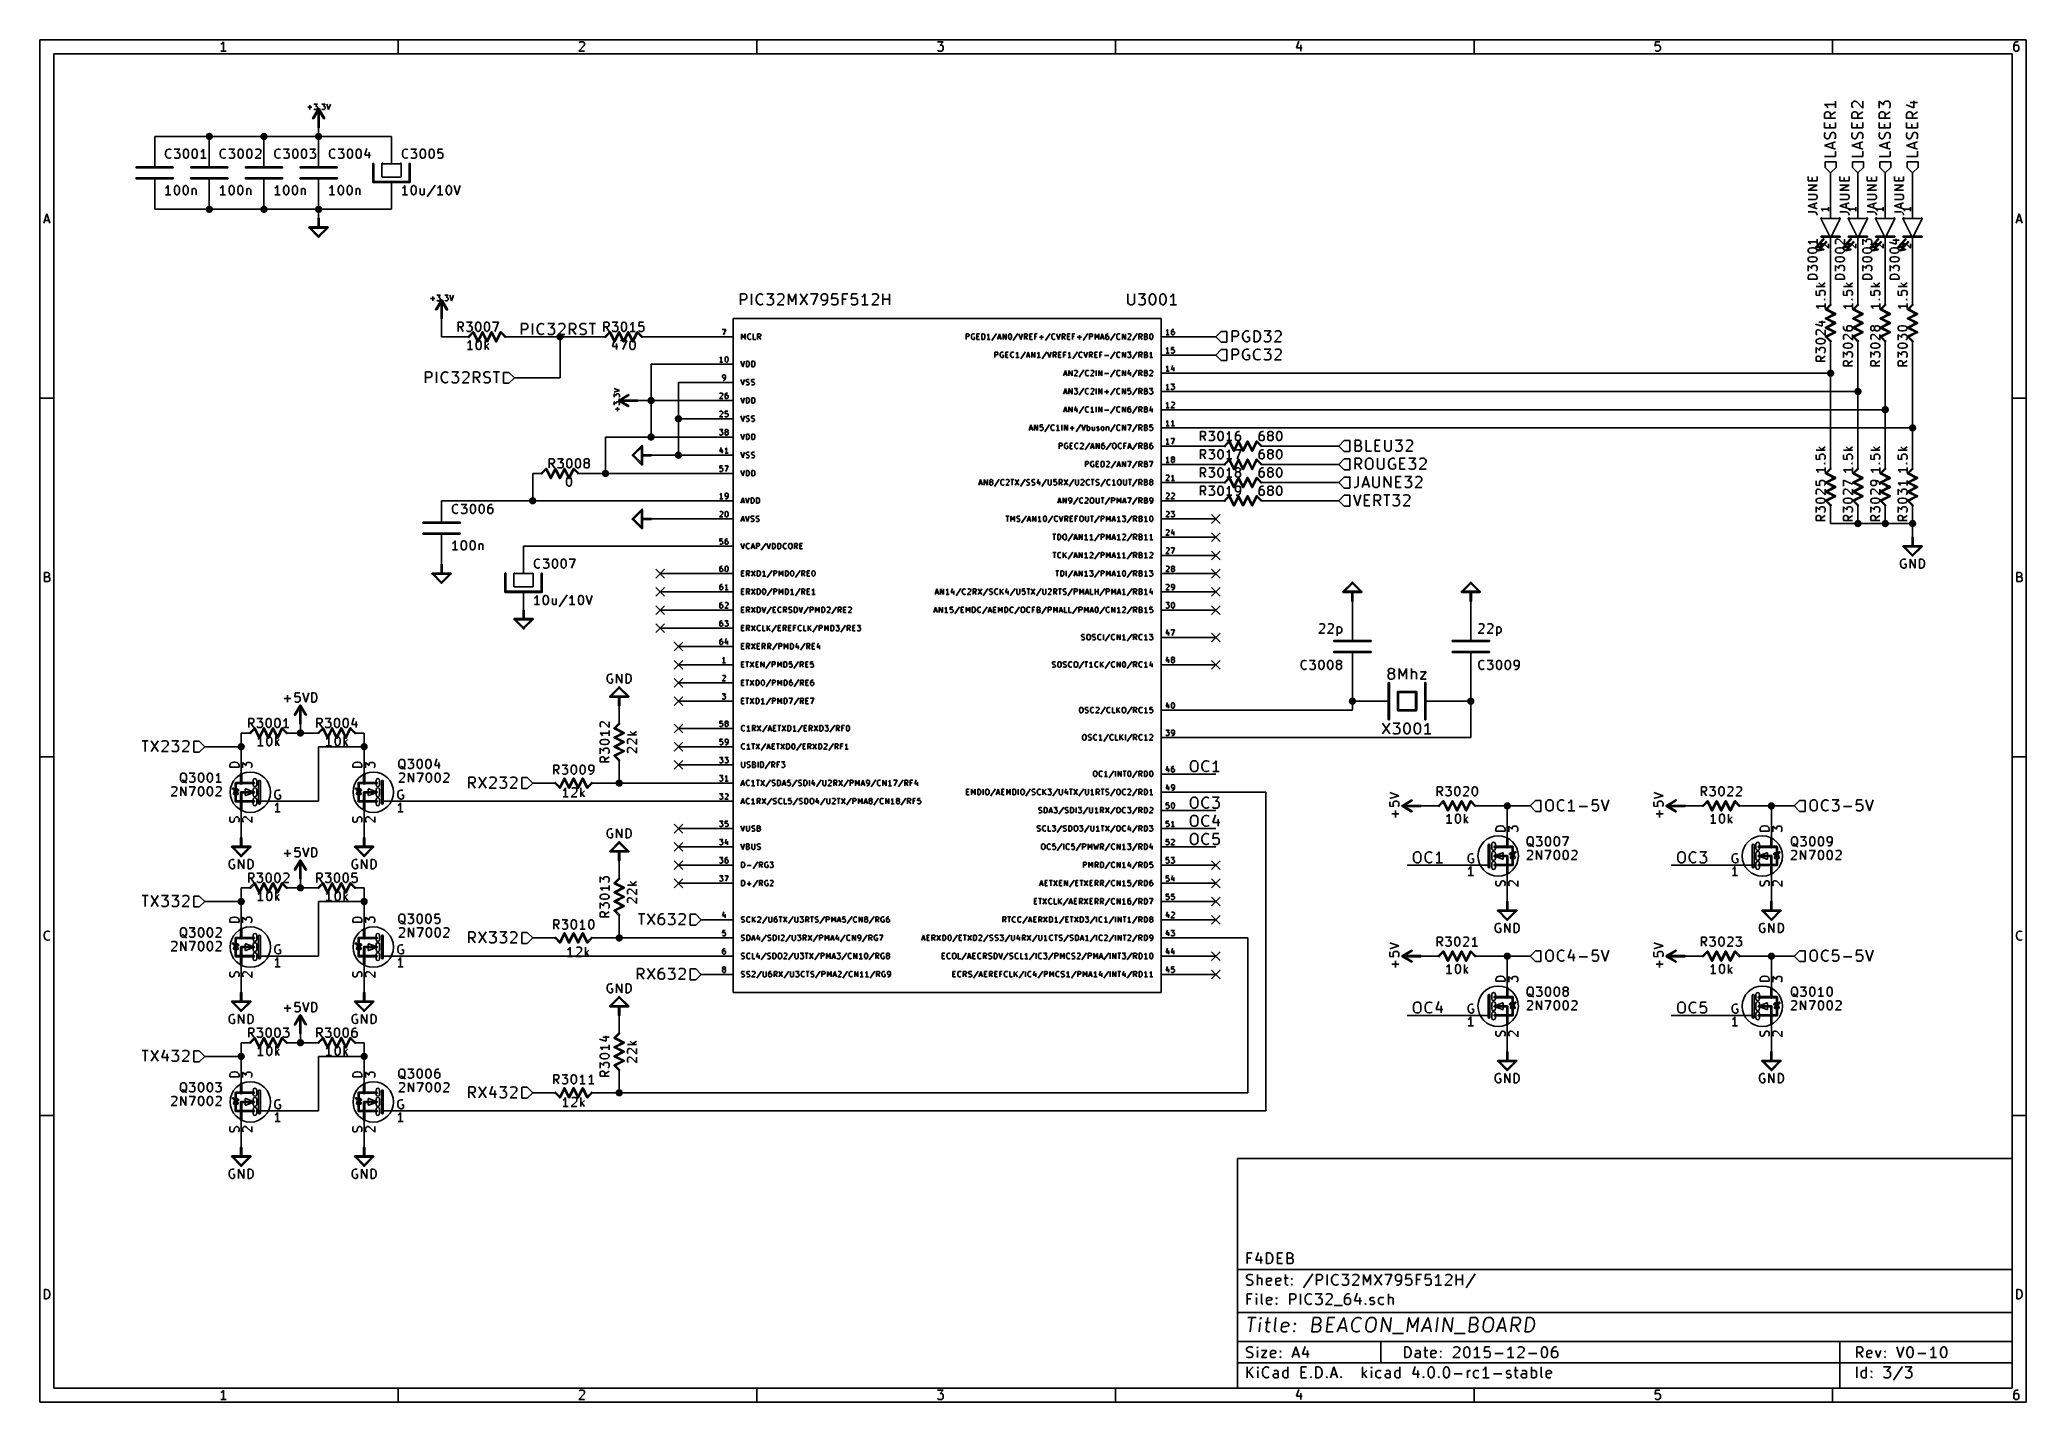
# Model space of a CAD drawing. Extents: x 10 to 287, y -200 to -10.
import ezdxf

# ---------------------------------------------------------------- set-up
doc = ezdxf.new("R2010")
doc.units = 0
doc.header["$MEASUREMENT"] = 0
doc.layers.add('BLACK', color=7, linetype='CONTINUOUS')

msp = doc.modelspace()

# ---------------------------------------------------------------- linework, layer by layer
at = {"layer": 'Black'}
for p, q in [((77.1906, -51.1048), (77.1906, -49.5808)), ((77.1906, -49.5808), (77.7748, -49.5808)), ((77.7748, -49.5808), (77.9272, -49.657)), ((77.9272, -49.657), (78.0034, -49.7332)), ((78.0034, -49.7332), (78.0796, -49.8856)), ((78.7146, -51.1048), (78.7146, -49.5808)), ((79.4512, -49.9364), (79.5274, -49.8094)), ((79.5274, -49.8094), (79.6798, -49.657)), ((79.6798, -49.657), (79.883, -49.5808)), ((79.883, -49.5808), (80.0354, -49.5808)), ((80.0354, -49.5808), (80.264, -49.657)), ((80.264, -49.657), (80.3402, -49.7332)), ((80.8482, -49.5808), (81.788, -49.5808)), ((81.788, -49.5808), (81.28, -50.165)), ((82.3468, -49.7332), (82.423, -49.657)), ((82.423, -49.657), (82.5754, -49.5808)), ((82.5754, -49.5808), (82.931, -49.5808)), ((82.931, -49.5808), (83.0834, -49.657)), ((83.0834, -49.657), (83.1596, -49.7332)), ((83.1596, -49.7332), (83.2358, -49.8856)), ((83.8708, -51.1048), (83.8708, -49.5808)), ((83.8708, -49.5808), (84.455, -49.5808)), ((84.455, -49.5808), (84.6074, -49.657)), ((84.6074, -49.657), (84.6836, -49.7332)), ((84.6836, -49.7332), (84.7598, -49.8856)), ((85.3186, -49.8856), (85.3948, -49.7332)), ((85.3948, -49.7332), (85.471, -49.657)), ((85.471, -49.657), (85.6234, -49.5808)), ((85.6234, -49.5808), (85.979, -49.5808)), ((85.979, -49.5808), (86.2076, -49.657)), ((86.6394, -49.5808), (87.503, -49.5808)), ((87.0712, -51.1048), (87.0712, -49.5808)), ((77.7748, -50.3936), (77.1906, -50.3936)), ((77.9272, -50.3174), (77.7748, -50.3936)), ((78.0034, -50.2412), (77.9272, -50.3174)), ((78.0796, -50.0888), (78.0034, -50.2412)), ((78.0796, -49.8856), (78.0796, -50.0888)), ((79.375, -50.2412), (79.4512, -49.9364)), ((79.375, -50.4444), (79.375, -50.2412)), ((79.4512, -50.7492), (79.375, -50.4444)), ((79.5274, -50.9016), (79.4512, -50.7492)), ((79.6798, -51.0286), (79.5274, -50.9016)), ((79.883, -51.1048), (79.6798, -51.0286)), ((80.0354, -51.1048), (79.883, -51.1048)), ((80.264, -51.0286), (80.0354, -51.1048)), ((80.3402, -50.9524), (80.264, -51.0286)), ((80.899, -51.0286), (80.8482, -50.9524)), ((81.0514, -51.1048), (80.899, -51.0286)), ((81.4832, -51.1048), (81.0514, -51.1048)), ((81.28, -50.165), (81.4832, -50.165)), ((81.4832, -50.165), (81.6356, -50.2412)), ((81.6356, -51.0286), (81.4832, -51.1048)), ((81.6356, -50.2412), (81.7118, -50.3174)), ((81.7118, -50.9524), (81.6356, -51.0286)), ((81.7118, -50.3174), (81.788, -50.4444)), ((81.788, -50.8254), (81.7118, -50.9524)), ((81.788, -50.4444), (81.788, -50.8254)), ((83.1596, -50.2412), (82.296, -51.1048)), ((82.296, -51.1048), (83.2358, -51.1048)), ((83.2358, -50.0126), (83.1596, -50.2412)), ((83.2358, -49.8856), (83.2358, -50.0126)), ((84.455, -50.3936), (83.8708, -50.3936)), ((84.7598, -51.1048), (84.2518, -50.3936)), ((84.6074, -50.3174), (84.455, -50.3936)), ((84.6836, -50.2412), (84.6074, -50.3174)), ((84.7598, -50.0888), (84.6836, -50.2412)), ((84.7598, -49.8856), (84.7598, -50.0888)), ((85.3186, -50.0126), (85.3186, -49.8856)), ((85.3948, -50.165), (85.3186, -50.0126)), ((85.3186, -51.0286), (85.5472, -51.1048)), ((85.471, -50.2412), (85.3948, -50.165)), ((85.6234, -50.3174), (85.471, -50.2412)), ((85.5472, -51.1048), (85.9028, -51.1048)), ((85.9028, -50.3936), (85.6234, -50.3174)), ((86.0552, -50.4444), (85.9028, -50.3936)), ((85.9028, -51.1048), (86.0552, -51.0286)), ((86.1314, -50.5206), (86.0552, -50.4444)), ((86.0552, -51.0286), (86.1314, -50.9524)), ((86.2076, -50.673), (86.1314, -50.5206)), ((86.1314, -50.9524), (86.2076, -50.8254)), ((86.2076, -50.8254), (86.2076, -50.673)), ((170.459, -111.049), (170.536, -110.769)), ((170.536, -110.769), (170.688, -110.617)), ((170.688, -110.617), (170.84, -110.541)), ((170.84, -110.541), (171.12, -110.541)), ((171.12, -110.541), (171.272, -110.617)), ((171.272, -110.617), (171.425, -110.769)), ((171.425, -110.769), (171.475, -111.049)), ((172.136, -110.896), (172.212, -110.769)), ((172.212, -110.769), (172.364, -110.617)), ((172.364, -110.617), (172.568, -110.541)), ((172.568, -110.541), (172.72, -110.541)), ((172.72, -110.541), (172.949, -110.617)), ((172.949, -110.617), (173.025, -110.693)), ((173.888, -110.769), (173.736, -110.896)), ((174.041, -110.541), (173.888, -110.769)), ((174.041, -112.065), (174.041, -110.541)), ((170.459, -111.557), (170.459, -111.049)), ((170.536, -111.862), (170.459, -111.557)), ((170.688, -111.989), (170.536, -111.862)), ((170.84, -112.065), (170.688, -111.989)), ((171.12, -112.065), (170.84, -112.065)), ((171.272, -111.989), (171.12, -112.065)), ((171.425, -111.862), (171.272, -111.989)), ((171.475, -111.557), (171.425, -111.862)), ((171.475, -111.049), (171.475, -111.557)), ((172.06, -111.201), (172.136, -110.896)), ((172.06, -111.404), (172.06, -111.201)), ((172.136, -111.709), (172.06, -111.404)), ((172.212, -111.862), (172.136, -111.709)), ((172.364, -111.989), (172.212, -111.862)), ((172.568, -112.065), (172.364, -111.989)), ((172.72, -112.065), (172.568, -112.065)), ((172.949, -111.989), (172.72, -112.065)), ((173.025, -111.912), (172.949, -111.989)), ((173.736, -110.896), (173.584, -110.973)), ((174.473, -112.065), (173.584, -112.065)), ((170.459, -116.129), (170.536, -115.849)), ((170.459, -116.637), (170.459, -116.129)), ((170.536, -115.849), (170.688, -115.697)), ((170.688, -115.697), (170.84, -115.621)), ((170.84, -115.621), (171.12, -115.621)), ((171.12, -115.621), (171.272, -115.697)), ((171.272, -115.697), (171.425, -115.849)), ((171.425, -115.849), (171.475, -116.129)), ((171.475, -116.129), (171.475, -116.637)), ((172.06, -116.281), (172.136, -115.976)), ((172.06, -116.484), (172.06, -116.281)), ((172.136, -115.976), (172.212, -115.849)), ((172.212, -115.849), (172.364, -115.697)), ((172.364, -115.697), (172.568, -115.621)), ((172.568, -115.621), (172.72, -115.621)), ((172.72, -115.621), (172.949, -115.697)), ((172.949, -115.697), (173.025, -115.773)), ((173.533, -115.621), (174.473, -115.621)), ((174.473, -115.621), (173.965, -116.205)), ((173.965, -116.205), (174.168, -116.205)), ((174.168, -116.205), (174.32, -116.281)), ((174.32, -116.281), (174.396, -116.357)), ((170.536, -116.942), (170.459, -116.637)), ((170.459, -118.669), (170.536, -118.389)), ((170.459, -119.177), (170.459, -118.669)), ((170.688, -117.069), (170.536, -116.942)), ((170.536, -118.389), (170.688, -118.237)), ((170.84, -117.145), (170.688, -117.069)), ((170.688, -118.237), (170.84, -118.161)), ((171.12, -117.145), (170.84, -117.145)), ((170.84, -118.161), (171.12, -118.161)), ((171.272, -117.069), (171.12, -117.145)), ((171.12, -118.161), (171.272, -118.237)), ((171.425, -116.942), (171.272, -117.069)), ((171.272, -118.237), (171.425, -118.389)), ((171.475, -116.637), (171.425, -116.942)), ((171.425, -118.389), (171.475, -118.669)), ((171.475, -118.669), (171.475, -119.177)), ((172.136, -116.789), (172.06, -116.484)), ((172.06, -118.821), (172.136, -118.516)), ((172.06, -119.024), (172.06, -118.821)), ((172.136, -119.329), (172.06, -119.024)), ((172.212, -116.942), (172.136, -116.789)), ((172.136, -118.516), (172.212, -118.389)), ((172.364, -117.069), (172.212, -116.942)), ((172.212, -118.389), (172.364, -118.237)), ((172.568, -117.145), (172.364, -117.069)), ((172.364, -118.237), (172.568, -118.161)), ((172.72, -117.145), (172.568, -117.145)), ((172.568, -118.161), (172.72, -118.161)), ((172.949, -117.069), (172.72, -117.145)), ((172.72, -118.161), (172.949, -118.237)), ((173.025, -116.992), (172.949, -117.069)), ((172.949, -118.237), (173.025, -118.313)), ((173.584, -117.069), (173.533, -116.992)), ((173.736, -117.145), (173.584, -117.069)), ((173.965, -118.085), (173.584, -119.177)), ((174.168, -117.145), (173.736, -117.145)), ((174.32, -117.069), (174.168, -117.145)), ((174.396, -116.992), (174.32, -117.069)), ((174.32, -118.669), (174.32, -119.685)), ((174.396, -116.357), (174.473, -116.484)), ((174.473, -116.865), (174.396, -116.992)), ((174.473, -116.484), (174.473, -116.865)), ((170.536, -119.482), (170.459, -119.177)), ((170.459, -121.209), (170.536, -120.929)), ((170.459, -121.717), (170.459, -121.209)), ((170.536, -122.022), (170.459, -121.717)), ((170.688, -119.609), (170.536, -119.482)), ((170.536, -120.929), (170.688, -120.777)), ((170.84, -119.685), (170.688, -119.609)), ((170.688, -120.777), (170.84, -120.701)), ((171.12, -119.685), (170.84, -119.685)), ((170.84, -120.701), (171.12, -120.701)), ((171.272, -119.609), (171.12, -119.685)), ((171.12, -120.701), (171.272, -120.777)), ((171.425, -119.482), (171.272, -119.609)), ((171.272, -120.777), (171.425, -120.929)), ((171.475, -119.177), (171.425, -119.482)), ((171.425, -120.929), (171.475, -121.209)), ((171.475, -121.717), (171.425, -122.022)), ((171.475, -121.209), (171.475, -121.717)), ((172.06, -121.361), (172.136, -121.056)), ((172.06, -121.564), (172.06, -121.361)), ((172.136, -121.869), (172.06, -121.564)), ((172.212, -119.482), (172.136, -119.329)), ((172.136, -121.056), (172.212, -120.929)), ((172.212, -122.022), (172.136, -121.869)), ((172.364, -119.609), (172.212, -119.482)), ((172.212, -120.929), (172.364, -120.777)), ((172.568, -119.685), (172.364, -119.609)), ((172.364, -120.777), (172.568, -120.701)), ((172.72, -119.685), (172.568, -119.685)), ((172.568, -120.701), (172.72, -120.701)), ((172.949, -119.609), (172.72, -119.685)), ((172.72, -120.701), (172.949, -120.777)), ((173.025, -119.532), (172.949, -119.609)), ((172.949, -120.777), (173.025, -120.853)), ((173.584, -119.177), (174.549, -119.177)), ((173.66, -120.701), (173.584, -121.437)), ((173.584, -121.437), (173.66, -121.361)), ((174.396, -120.701), (173.66, -120.701)), ((173.66, -121.361), (173.812, -121.285)), ((173.812, -121.285), (174.168, -121.285)), ((174.168, -121.285), (174.32, -121.361)), ((174.32, -121.361), (174.396, -121.437)), ((174.396, -121.437), (174.473, -121.564)), ((174.473, -121.564), (174.473, -121.945)), ((170.688, -122.149), (170.536, -122.022)), ((170.84, -122.225), (170.688, -122.149)), ((171.12, -122.225), (170.84, -122.225)), ((171.272, -122.149), (171.12, -122.225)), ((171.425, -122.022), (171.272, -122.149)), ((172.364, -122.149), (172.212, -122.022)), ((172.568, -122.225), (172.364, -122.149)), ((172.72, -122.225), (172.568, -122.225)), ((172.949, -122.149), (172.72, -122.225)), ((173.025, -122.072), (172.949, -122.149)), ((173.66, -122.149), (173.584, -122.072)), ((173.812, -122.225), (173.66, -122.149)), ((174.168, -122.225), (173.812, -122.225)), ((174.32, -122.149), (174.168, -122.225)), ((174.396, -122.072), (174.32, -122.149)), ((174.473, -121.945), (174.396, -122.072)), ((201.574, -123.749), (201.651, -123.469)), ((201.574, -124.257), (201.574, -123.749)), ((201.651, -124.562), (201.574, -124.257)), ((201.651, -123.469), (201.803, -123.317)), ((201.803, -124.689), (201.651, -124.562)), ((201.803, -123.317), (201.955, -123.241)), ((201.955, -123.241), (202.235, -123.241)), ((202.235, -123.241), (202.387, -123.317)), ((202.387, -123.317), (202.54, -123.469)), ((202.54, -124.562), (202.387, -124.689)), ((202.54, -123.469), (202.59, -123.749)), ((202.59, -124.257), (202.54, -124.562)), ((202.59, -123.749), (202.59, -124.257)), ((203.175, -123.901), (203.251, -123.596)), ((203.175, -124.104), (203.175, -123.901)), ((203.251, -124.409), (203.175, -124.104)), ((203.251, -123.596), (203.327, -123.469)), ((203.327, -124.562), (203.251, -124.409)), ((203.327, -123.469), (203.479, -123.317)), ((203.479, -124.689), (203.327, -124.562)), ((203.479, -123.317), (203.683, -123.241)), ((203.683, -123.241), (203.835, -123.241)), ((203.835, -123.241), (204.064, -123.317)), ((204.064, -123.317), (204.14, -123.393)), ((204.14, -124.612), (204.064, -124.689)), ((204.851, -123.596), (204.699, -123.673)), ((205.003, -123.469), (204.851, -123.596)), ((205.156, -123.241), (205.003, -123.469)), ((205.156, -124.765), (205.156, -123.241)), ((238.404, -123.749), (238.481, -123.469)), ((238.404, -124.257), (238.404, -123.749)), ((238.481, -124.562), (238.404, -124.257)), ((238.481, -123.469), (238.633, -123.317)), ((238.633, -124.689), (238.481, -124.562)), ((238.633, -123.317), (238.785, -123.241)), ((238.785, -123.241), (239.065, -123.241)), ((239.065, -123.241), (239.217, -123.317)), ((239.217, -123.317), (239.37, -123.469)), ((239.37, -124.562), (239.217, -124.689)), ((239.37, -123.469), (239.42, -123.749)), ((239.42, -124.257), (239.37, -124.562)), ((239.42, -123.749), (239.42, -124.257)), ((240.005, -123.901), (240.081, -123.596)), ((240.005, -124.104), (240.005, -123.901)), ((240.081, -124.409), (240.005, -124.104)), ((240.081, -123.596), (240.157, -123.469)), ((240.157, -124.562), (240.081, -124.409)), ((240.157, -123.469), (240.309, -123.317)), ((240.309, -124.689), (240.157, -124.562)), ((240.309, -123.317), (240.513, -123.241)), ((240.513, -123.241), (240.665, -123.241)), ((240.665, -123.241), (240.894, -123.317)), ((240.894, -123.317), (240.97, -123.393)), ((240.97, -124.612), (240.894, -124.689)), ((241.478, -123.241), (242.418, -123.241)), ((241.529, -124.689), (241.478, -124.612)), ((242.418, -123.241), (241.91, -123.825)), ((241.91, -123.825), (242.113, -123.825)), ((242.113, -123.825), (242.265, -123.901)), ((242.265, -123.901), (242.341, -123.977)), ((242.341, -124.612), (242.265, -124.689)), ((242.341, -123.977), (242.418, -124.104)), ((242.418, -124.485), (242.341, -124.612)), ((242.418, -124.104), (242.418, -124.485)), ((201.955, -124.765), (201.803, -124.689)), ((202.235, -124.765), (201.955, -124.765)), ((202.387, -124.689), (202.235, -124.765)), ((203.683, -124.765), (203.479, -124.689)), ((203.835, -124.765), (203.683, -124.765)), ((204.064, -124.689), (203.835, -124.765)), ((205.588, -124.765), (204.699, -124.765)), ((238.785, -124.765), (238.633, -124.689)), ((239.065, -124.765), (238.785, -124.765)), ((239.217, -124.689), (239.065, -124.765)), ((240.513, -124.765), (240.309, -124.689)), ((240.665, -124.765), (240.513, -124.765)), ((240.894, -124.689), (240.665, -124.765)), ((241.681, -124.765), (241.529, -124.689)), ((242.113, -124.765), (241.681, -124.765)), ((242.265, -124.689), (242.113, -124.765)), ((201.574, -144.704), (201.651, -144.424)), ((201.574, -145.212), (201.574, -144.704)), ((201.651, -145.517), (201.574, -145.212)), ((201.651, -144.424), (201.803, -144.272)), ((201.803, -145.644), (201.651, -145.517)), ((201.803, -144.272), (201.955, -144.196)), ((201.955, -145.72), (201.803, -145.644)), ((201.955, -144.196), (202.235, -144.196)), ((202.235, -145.72), (201.955, -145.72)), ((202.235, -144.196), (202.387, -144.272)), ((202.387, -145.644), (202.235, -145.72)), ((202.387, -144.272), (202.54, -144.424)), ((202.54, -145.517), (202.387, -145.644)), ((202.54, -144.424), (202.59, -144.704)), ((202.59, -145.212), (202.54, -145.517)), ((202.59, -144.704), (202.59, -145.212)), ((203.175, -144.856), (203.251, -144.551)), ((203.175, -145.059), (203.175, -144.856)), ((203.251, -145.364), (203.175, -145.059)), ((203.251, -144.551), (203.327, -144.424)), ((203.327, -145.517), (203.251, -145.364)), ((203.327, -144.424), (203.479, -144.272)), ((203.479, -145.644), (203.327, -145.517)), ((203.479, -144.272), (203.683, -144.196)), ((203.683, -145.72), (203.479, -145.644)), ((203.683, -144.196), (203.835, -144.196)), ((203.835, -145.72), (203.683, -145.72)), ((203.835, -144.196), (204.064, -144.272)), ((204.064, -145.644), (203.835, -145.72)), ((204.064, -144.272), (204.14, -144.348)), ((204.14, -145.567), (204.064, -145.644)), ((205.08, -144.12), (204.699, -145.212)), ((204.699, -145.212), (205.664, -145.212)), ((205.435, -144.704), (205.435, -145.72)), ((238.404, -144.704), (238.481, -144.424)), ((238.404, -145.212), (238.404, -144.704)), ((238.481, -145.517), (238.404, -145.212)), ((238.481, -144.424), (238.633, -144.272)), ((238.633, -145.644), (238.481, -145.517)), ((238.633, -144.272), (238.785, -144.196)), ((238.785, -145.72), (238.633, -145.644)), ((238.785, -144.196), (239.065, -144.196)), ((239.065, -145.72), (238.785, -145.72)), ((239.065, -144.196), (239.217, -144.272)), ((239.217, -145.644), (239.065, -145.72)), ((239.217, -144.272), (239.37, -144.424)), ((239.37, -145.517), (239.217, -145.644)), ((239.37, -144.424), (239.42, -144.704)), ((239.42, -145.212), (239.37, -145.517)), ((239.42, -144.704), (239.42, -145.212)), ((240.005, -144.856), (240.081, -144.551)), ((240.005, -145.059), (240.005, -144.856)), ((240.081, -145.364), (240.005, -145.059)), ((240.081, -144.551), (240.157, -144.424)), ((240.157, -145.517), (240.081, -145.364)), ((240.157, -144.424), (240.309, -144.272)), ((240.309, -145.644), (240.157, -145.517)), ((240.309, -144.272), (240.513, -144.196)), ((240.513, -145.72), (240.309, -145.644)), ((240.513, -144.196), (240.665, -144.196)), ((240.665, -145.72), (240.513, -145.72)), ((240.665, -144.196), (240.894, -144.272)), ((240.894, -145.644), (240.665, -145.72)), ((240.894, -144.272), (240.97, -144.348)), ((240.97, -145.567), (240.894, -145.644)), ((241.605, -144.196), (241.529, -144.932)), ((241.529, -144.932), (241.605, -144.856)), ((241.605, -145.644), (241.529, -145.567)), ((242.341, -144.196), (241.605, -144.196)), ((241.605, -144.856), (241.757, -144.78)), ((241.757, -145.72), (241.605, -145.644)), ((241.757, -144.78), (242.113, -144.78)), ((242.113, -145.72), (241.757, -145.72)), ((242.113, -144.78), (242.265, -144.856)), ((242.265, -145.644), (242.113, -145.72)), ((242.265, -144.856), (242.341, -144.932)), ((242.341, -145.567), (242.265, -145.644)), ((242.341, -144.932), (242.418, -145.059)), ((242.418, -145.44), (242.341, -145.567)), ((242.418, -145.059), (242.418, -145.44))]:
    msp.add_line(p, q, dxfattribs=at)
at = {"layer": 'Blue 2'}
for p, q in [((173.38, -76.2254), (174.6, -77.4446)), ((174.6, -76.2254), (173.38, -77.4446)), ((173.38, -78.7654), (174.6, -79.9846)), ((174.6, -78.7654), (173.38, -79.9846)), ((173.38, -81.3054), (174.6, -82.5246)), ((174.6, -81.3054), (173.38, -82.5246)), ((95.9104, -83.8454), (97.1296, -85.0646)), ((97.1296, -83.8454), (95.9104, -85.0646)), ((173.38, -83.8454), (174.6, -85.0646)), ((174.6, -83.8454), (173.38, -85.0646)), ((95.9104, -86.3854), (97.1296, -87.6046)), ((97.1296, -86.3854), (95.9104, -87.6046)), ((173.38, -86.3854), (174.6, -87.6046)), ((174.6, -86.3854), (173.38, -87.6046)), ((95.9104, -88.9254), (97.1296, -90.1446)), ((97.1296, -88.9254), (95.9104, -90.1446)), ((173.38, -88.9254), (174.6, -90.1446)), ((174.6, -88.9254), (173.38, -90.1446)), ((95.9104, -91.4654), (97.1296, -92.6846)), ((97.1296, -91.4654), (95.9104, -92.6846)), ((98.4504, -94.0054), (99.6696, -95.2246)), ((99.6696, -94.0054), (98.4504, -95.2246)), ((173.38, -92.7354), (174.6, -93.9546)), ((174.6, -92.7354), (173.38, -93.9546)), ((98.4504, -96.5454), (99.6696, -97.7646)), ((99.6696, -96.5454), (98.4504, -97.7646)), ((173.38, -96.5454), (174.6, -97.7646)), ((174.6, -96.5454), (173.38, -97.7646)), ((98.4504, -99.0854), (99.6696, -100.305)), ((99.6696, -99.0854), (98.4504, -100.305)), ((98.4504, -101.625), (99.6696, -102.845)), ((99.6696, -101.625), (98.4504, -102.845)), ((98.4504, -105.435), (99.6696, -106.655)), ((99.6696, -105.435), (98.4504, -106.655)), ((98.4504, -107.975), (99.6696, -109.195)), ((99.6696, -107.975), (98.4504, -109.195)), ((98.4504, -110.515), (99.6696, -111.735)), ((99.6696, -110.515), (98.4504, -111.735)), ((98.4504, -119.405), (99.6696, -120.625)), ((99.6696, -119.405), (98.4504, -120.625)), ((98.4504, -121.945), (99.6696, -123.165)), ((99.6696, -121.945), (98.4504, -123.165)), ((98.4504, -124.485), (99.6696, -125.705)), ((99.6696, -124.485), (98.4504, -125.705)), ((173.38, -124.485), (174.6, -125.705)), ((174.6, -124.485), (173.38, -125.705)), ((98.4504, -127.025), (99.6696, -128.245)), ((99.6696, -127.025), (98.4504, -128.245)), ((173.38, -127.025), (174.6, -128.245)), ((174.6, -127.025), (173.38, -128.245)), ((173.38, -129.565), (174.6, -130.785)), ((174.6, -129.565), (173.38, -130.785)), ((173.38, -132.105), (174.6, -133.325)), ((174.6, -132.105), (173.38, -133.325)), ((173.38, -137.185), (174.6, -138.405)), ((174.6, -137.185), (173.38, -138.405)), ((173.38, -139.725), (174.6, -140.945)), ((174.6, -139.725), (173.38, -140.945))]:
    msp.add_line(p, q, dxfattribs=at)
at = {"layer": 'Brown 2'}
for p, q in [((260.401, -19.0246), (258.877, -19.0246)), ((258.877, -19.0246), (259.105, -19.177)), ((259.105, -19.177), (259.232, -19.3294)), ((259.232, -19.3294), (259.309, -19.4818)), ((260.401, -18.5928), (260.401, -19.4818)), ((262.687, -18.8976), (262.763, -18.7452)), ((262.687, -19.2532), (262.687, -18.8976)), ((262.763, -19.4056), (262.687, -19.2532)), ((262.763, -18.7452), (262.839, -18.669)), ((262.839, -18.669), (262.992, -18.5928)), ((262.992, -18.5928), (263.119, -18.5928)), ((263.119, -18.5928), (263.347, -18.669)), ((263.347, -18.669), (264.211, -19.5326)), ((264.211, -19.5326), (264.211, -18.5928)), ((266.497, -19.5326), (266.497, -18.5928)), ((266.497, -18.5928), (267.081, -19.1008)), ((267.081, -18.8976), (267.157, -18.7452)), ((267.081, -19.1008), (267.081, -18.8976)), ((267.157, -18.7452), (267.233, -18.669)), ((267.233, -18.669), (267.36, -18.5928)), ((267.36, -18.5928), (267.741, -18.5928)), ((267.741, -18.5928), (267.868, -18.669)), ((267.868, -18.669), (267.945, -18.7452)), ((267.945, -18.7452), (268.021, -18.8976)), ((268.021, -19.3294), (267.945, -19.4818)), ((268.021, -18.8976), (268.021, -19.3294)), ((270.231, -19.1008), (271.323, -19.4818)), ((270.815, -18.7452), (271.831, -18.7452)), ((271.323, -19.4818), (271.323, -18.5166)), ((258.877, -20.3454), (258.953, -20.193)), ((258.877, -20.9296), (258.877, -20.3454)), ((260.401, -20.9296), (258.877, -20.9296)), ((258.877, -22.3012), (258.877, -21.5646)), ((258.953, -20.193), (259.029, -20.1168)), ((259.029, -20.1168), (259.182, -20.0406)), ((259.182, -20.0406), (259.385, -20.0406)), ((259.385, -20.0406), (259.537, -20.1168)), ((259.537, -20.1168), (259.613, -20.193)), ((259.613, -20.193), (259.69, -20.3454)), ((259.613, -22.3012), (259.613, -21.7932)), ((260.401, -20.0406), (259.69, -20.5486)), ((259.69, -20.3454), (259.69, -20.9296)), ((260.401, -21.5646), (260.401, -22.3012)), ((262.687, -20.3454), (262.763, -20.193)), ((262.687, -20.9296), (262.687, -20.3454)), ((264.211, -20.9296), (262.687, -20.9296)), ((262.687, -22.3012), (262.687, -21.5646)), ((262.839, -19.4818), (262.763, -19.4056)), ((262.763, -20.193), (262.839, -20.1168)), ((262.839, -20.1168), (262.992, -20.0406)), ((262.992, -20.0406), (263.195, -20.0406)), ((263.195, -20.0406), (263.347, -20.1168)), ((263.347, -20.1168), (263.423, -20.193)), ((263.423, -20.193), (263.5, -20.3454)), ((263.423, -22.3012), (263.423, -21.7932)), ((264.211, -20.0406), (263.5, -20.5486)), ((263.5, -20.3454), (263.5, -20.9296)), ((264.211, -21.5646), (264.211, -22.3012)), ((266.497, -20.3454), (266.573, -20.193)), ((266.497, -20.9296), (266.497, -20.3454)), ((268.021, -20.9296), (266.497, -20.9296)), ((266.497, -22.3012), (266.497, -21.5646)), ((266.573, -20.193), (266.649, -20.1168)), ((266.649, -20.1168), (266.802, -20.0406)), ((266.802, -20.0406), (267.005, -20.0406)), ((267.005, -20.0406), (267.157, -20.1168)), ((267.157, -20.1168), (267.233, -20.193)), ((267.233, -20.193), (267.31, -20.3454)), ((267.233, -22.3012), (267.233, -21.7932)), ((268.021, -20.0406), (267.31, -20.5486)), ((267.31, -20.3454), (267.31, -20.9296)), ((267.945, -19.4818), (267.868, -19.5326)), ((268.021, -21.5646), (268.021, -22.3012)), ((270.307, -20.3454), (270.383, -20.193)), ((270.307, -20.9296), (270.307, -20.3454)), ((271.831, -20.9296), (270.307, -20.9296)), ((270.307, -22.3012), (270.307, -21.5646)), ((270.383, -20.193), (270.459, -20.1168)), ((270.459, -20.1168), (270.612, -20.0406)), ((270.612, -20.0406), (270.815, -20.0406)), ((270.815, -20.0406), (270.967, -20.1168)), ((270.967, -20.1168), (271.043, -20.193)), ((271.043, -20.193), (271.12, -20.3454)), ((271.043, -22.3012), (271.043, -21.7932)), ((271.831, -20.0406), (271.12, -20.5486)), ((271.12, -20.3454), (271.12, -20.9296)), ((271.831, -21.5646), (271.831, -22.3012)), ((260.401, -22.3012), (258.877, -22.3012)), ((258.877, -23.1648), (258.953, -22.9362)), ((258.877, -23.5204), (258.877, -23.1648)), ((258.953, -23.6728), (258.877, -23.5204)), ((258.877, -24.7396), (260.401, -24.2316)), ((260.401, -25.2476), (258.877, -24.7396)), ((259.029, -23.749), (258.953, -23.6728)), ((259.182, -23.8252), (259.029, -23.749)), ((259.309, -23.8252), (259.182, -23.8252)), ((259.461, -23.749), (259.309, -23.8252)), ((259.537, -23.6728), (259.461, -23.749)), ((259.613, -23.5204), (259.537, -23.6728)), ((259.69, -23.241), (259.613, -23.5204)), ((259.74, -23.0886), (259.69, -23.241)), ((259.817, -23.0124), (259.74, -23.0886)), ((259.969, -22.9362), (259.817, -23.0124)), ((260.121, -22.9362), (259.969, -22.9362)), ((259.969, -25.1206), (259.969, -24.384)), ((260.248, -23.0124), (260.121, -22.9362)), ((260.325, -23.0886), (260.248, -23.0124)), ((260.401, -23.241), (260.325, -23.0886)), ((260.325, -23.8252), (260.401, -23.5966)), ((260.401, -23.5966), (260.401, -23.241)), ((264.211, -22.3012), (262.687, -22.3012)), ((262.687, -23.1648), (262.763, -22.9362)), ((262.687, -23.5204), (262.687, -23.1648)), ((262.763, -23.6728), (262.687, -23.5204)), ((262.687, -24.7396), (264.211, -24.2316)), ((264.211, -25.2476), (262.687, -24.7396)), ((262.839, -23.749), (262.763, -23.6728)), ((262.992, -23.8252), (262.839, -23.749)), ((263.119, -23.8252), (262.992, -23.8252)), ((263.271, -23.749), (263.119, -23.8252)), ((263.347, -23.6728), (263.271, -23.749)), ((263.423, -23.5204), (263.347, -23.6728)), ((263.5, -23.241), (263.423, -23.5204)), ((263.55, -23.0886), (263.5, -23.241)), ((263.627, -23.0124), (263.55, -23.0886)), ((263.779, -22.9362), (263.627, -23.0124)), ((263.931, -22.9362), (263.779, -22.9362)), ((263.779, -25.1206), (263.779, -24.384)), ((264.058, -23.0124), (263.931, -22.9362)), ((264.135, -23.0886), (264.058, -23.0124)), ((264.211, -23.241), (264.135, -23.0886)), ((264.135, -23.8252), (264.211, -23.5966)), ((264.211, -23.5966), (264.211, -23.241)), ((268.021, -22.3012), (266.497, -22.3012)), ((266.497, -23.1648), (266.573, -22.9362)), ((266.497, -23.5204), (266.497, -23.1648)), ((266.573, -23.6728), (266.497, -23.5204)), ((266.497, -24.7396), (268.021, -24.2316)), ((268.021, -25.2476), (266.497, -24.7396)), ((266.649, -23.749), (266.573, -23.6728)), ((266.802, -23.8252), (266.649, -23.749)), ((266.929, -23.8252), (266.802, -23.8252)), ((267.081, -23.749), (266.929, -23.8252)), ((267.157, -23.6728), (267.081, -23.749)), ((267.233, -23.5204), (267.157, -23.6728)), ((267.31, -23.241), (267.233, -23.5204)), ((267.36, -23.0886), (267.31, -23.241)), ((267.437, -23.0124), (267.36, -23.0886)), ((267.589, -22.9362), (267.437, -23.0124)), ((267.741, -22.9362), (267.589, -22.9362)), ((267.589, -25.1206), (267.589, -24.384)), ((267.868, -23.0124), (267.741, -22.9362)), ((267.945, -23.0886), (267.868, -23.0124)), ((268.021, -23.241), (267.945, -23.0886)), ((267.945, -23.8252), (268.021, -23.5966)), ((268.021, -23.5966), (268.021, -23.241)), ((271.831, -22.3012), (270.307, -22.3012)), ((270.307, -23.1648), (270.383, -22.9362)), ((270.307, -23.5204), (270.307, -23.1648)), ((270.383, -23.6728), (270.307, -23.5204)), ((270.307, -24.7396), (271.831, -24.2316)), ((271.831, -25.2476), (270.307, -24.7396)), ((270.459, -23.749), (270.383, -23.6728)), ((270.612, -23.8252), (270.459, -23.749)), ((270.739, -23.8252), (270.612, -23.8252)), ((270.891, -23.749), (270.739, -23.8252)), ((270.967, -23.6728), (270.891, -23.749)), ((271.043, -23.5204), (270.967, -23.6728)), ((271.12, -23.241), (271.043, -23.5204)), ((271.17, -23.0886), (271.12, -23.241)), ((271.247, -23.0124), (271.17, -23.0886)), ((271.399, -22.9362), (271.247, -23.0124)), ((271.551, -22.9362), (271.399, -22.9362)), ((271.399, -25.1206), (271.399, -24.384)), ((271.678, -23.0124), (271.551, -22.9362)), ((271.755, -23.0886), (271.678, -23.0124)), ((271.831, -23.241), (271.755, -23.0886)), ((271.755, -23.8252), (271.831, -23.5966)), ((271.831, -23.5966), (271.831, -23.241)), ((260.401, -26.289), (258.877, -26.289)), ((260.477, -27.051), (258.953, -27.051)), ((258.953, -27.051), (258.953, -27.813)), ((260.401, -25.5524), (260.401, -26.289)), ((260.477, -27.813), (260.477, -27.051)), ((264.211, -26.289), (262.687, -26.289)), ((264.287, -27.051), (262.763, -27.051)), ((262.763, -27.051), (262.763, -27.813)), ((264.211, -25.5524), (264.211, -26.289)), ((264.287, -27.813), (264.287, -27.051)), ((268.021, -26.289), (266.497, -26.289)), ((268.097, -27.051), (266.573, -27.051)), ((266.573, -27.051), (266.573, -27.813)), ((268.021, -25.5524), (268.021, -26.289)), ((268.097, -27.813), (268.097, -27.051)), ((271.831, -26.289), (270.307, -26.289)), ((271.907, -27.051), (270.383, -27.051)), ((270.383, -27.051), (270.383, -27.813)), ((271.831, -25.5524), (271.831, -26.289)), ((271.907, -27.813), (271.907, -27.051)), ((258.953, -27.813), (259.715, -28.575)), ((259.715, -28.575), (260.477, -27.813)), ((262.763, -27.813), (263.525, -28.575)), ((263.525, -28.575), (264.287, -27.813)), ((266.573, -27.813), (267.335, -28.575)), ((267.335, -28.575), (268.097, -27.813)), ((270.383, -27.813), (271.145, -28.575)), ((271.145, -28.575), (271.907, -27.813)), ((174.752, -50.673), (173.99, -51.435)), ((173.99, -51.435), (174.752, -52.197)), ((175.514, -50.673), (174.752, -50.673)), ((174.752, -52.197), (175.514, -52.197)), ((175.514, -52.197), (175.514, -50.673)), ((176.276, -52.1208), (176.276, -50.5968)), ((176.276, -50.5968), (176.86, -50.5968)), ((176.86, -51.4096), (176.276, -51.4096)), ((176.86, -50.5968), (177.013, -50.673)), ((177.013, -51.3334), (176.86, -51.4096)), ((177.013, -50.673), (177.089, -50.7492)), ((177.089, -51.2572), (177.013, -51.3334)), ((177.089, -50.7492), (177.165, -50.9016)), ((177.165, -51.1048), (177.089, -51.2572)), ((177.165, -50.9016), (177.165, -51.1048)), ((177.8, -50.9524), (177.724, -51.2572)), ((177.724, -51.2572), (177.724, -51.4604)), ((177.724, -51.4604), (177.8, -51.7652)), ((177.876, -50.8254), (177.8, -50.9524)), ((177.8, -51.7652), (177.876, -51.9176)), ((178.029, -50.673), (177.876, -50.8254)), ((177.876, -51.9176), (178.029, -52.0446)), ((178.232, -50.5968), (178.029, -50.673)), ((178.029, -52.0446), (178.232, -52.1208)), ((178.46, -50.5968), (178.232, -50.5968)), ((178.232, -52.1208), (178.384, -52.1208)), ((178.689, -51.4604), (178.384, -51.4604)), ((178.384, -52.1208), (178.613, -52.0446)), ((178.613, -50.673), (178.46, -50.5968)), ((178.613, -52.0446), (178.689, -51.9684)), ((178.689, -51.9684), (178.689, -51.4604)), ((179.324, -52.1208), (179.324, -50.5968)), ((179.324, -50.5968), (179.705, -50.5968)), ((179.705, -52.1208), (179.324, -52.1208)), ((179.705, -50.5968), (179.908, -50.673)), ((179.908, -52.0446), (179.705, -52.1208)), ((179.908, -50.673), (180.061, -50.8254)), ((180.061, -51.9176), (179.908, -52.0446)), ((180.061, -50.8254), (180.137, -50.9524)), ((180.137, -51.7652), (180.061, -51.9176)), ((180.137, -50.9524), (180.213, -51.2572)), ((180.213, -51.4604), (180.137, -51.7652)), ((180.213, -51.2572), (180.213, -51.4604)), ((180.721, -50.5968), (181.661, -50.5968)), ((180.772, -52.0446), (180.721, -51.9684)), ((180.924, -52.1208), (180.772, -52.0446)), ((181.356, -52.1208), (180.924, -52.1208)), ((181.661, -50.5968), (181.153, -51.181)), ((181.153, -51.181), (181.356, -51.181)), ((181.356, -51.181), (181.508, -51.2572)), ((181.508, -52.0446), (181.356, -52.1208)), ((181.508, -51.2572), (181.585, -51.3334)), ((181.585, -51.9684), (181.508, -52.0446)), ((181.585, -51.3334), (181.661, -51.4604)), ((181.661, -51.8414), (181.585, -51.9684)), ((181.661, -51.4604), (181.661, -51.8414)), ((183.032, -51.2572), (182.169, -52.1208)), ((182.169, -52.1208), (183.109, -52.1208)), ((182.22, -50.7492), (182.296, -50.673)), ((182.296, -50.673), (182.448, -50.5968)), ((182.448, -50.5968), (182.804, -50.5968)), ((182.804, -50.5968), (182.956, -50.673)), ((182.956, -50.673), (183.032, -50.7492)), ((183.032, -50.7492), (183.109, -50.9016)), ((183.109, -51.0286), (183.032, -51.2572)), ((183.109, -50.9016), (183.109, -51.0286)), ((174.752, -53.213), (173.99, -53.975)), ((173.99, -53.975), (174.752, -54.737)), ((175.514, -53.213), (174.752, -53.213)), ((174.752, -54.737), (175.514, -54.737)), ((175.514, -54.737), (175.514, -53.213)), ((176.276, -54.6608), (176.276, -53.1368)), ((176.276, -53.1368), (176.86, -53.1368)), ((176.86, -53.9496), (176.276, -53.9496)), ((176.86, -53.1368), (177.013, -53.213)), ((177.013, -53.8734), (176.86, -53.9496)), ((177.013, -53.213), (177.089, -53.2892)), ((177.089, -53.7972), (177.013, -53.8734)), ((177.089, -53.2892), (177.165, -53.4416)), ((177.165, -53.6448), (177.089, -53.7972)), ((177.165, -53.4416), (177.165, -53.6448)), ((177.8, -53.4924), (177.724, -53.7972)), ((177.724, -53.7972), (177.724, -54.0004)), ((177.724, -54.0004), (177.8, -54.3052)), ((177.876, -53.3654), (177.8, -53.4924)), ((177.8, -54.3052), (177.876, -54.4576)), ((178.029, -53.213), (177.876, -53.3654)), ((177.876, -54.4576), (178.029, -54.5846)), ((178.232, -53.1368), (178.029, -53.213)), ((178.029, -54.5846), (178.232, -54.6608)), ((178.46, -53.1368), (178.232, -53.1368)), ((178.232, -54.6608), (178.384, -54.6608)), ((178.689, -54.0004), (178.384, -54.0004)), ((178.384, -54.6608), (178.613, -54.5846)), ((178.613, -53.213), (178.46, -53.1368)), ((178.613, -54.5846), (178.689, -54.5084)), ((178.689, -54.5084), (178.689, -54.0004)), ((179.248, -53.7972), (179.324, -53.4924)), ((179.248, -54.0004), (179.248, -53.7972)), ((179.324, -54.3052), (179.248, -54.0004)), ((179.324, -53.4924), (179.4, -53.3654)), ((179.4, -54.4576), (179.324, -54.3052)), ((179.4, -53.3654), (179.553, -53.213)), ((179.553, -54.5846), (179.4, -54.4576)), ((179.553, -53.213), (179.756, -53.1368)), ((179.756, -54.6608), (179.553, -54.5846)), ((179.756, -53.1368), (179.908, -53.1368)), ((179.908, -54.6608), (179.756, -54.6608)), ((179.908, -53.1368), (180.137, -53.213)), ((180.137, -54.5846), (179.908, -54.6608)), ((180.137, -53.213), (180.213, -53.2892)), ((180.213, -54.5084), (180.137, -54.5846)), ((180.721, -53.1368), (181.661, -53.1368)), ((180.772, -54.5846), (180.721, -54.5084)), ((180.924, -54.6608), (180.772, -54.5846)), ((181.356, -54.6608), (180.924, -54.6608)), ((181.661, -53.1368), (181.153, -53.721)), ((181.153, -53.721), (181.356, -53.721)), ((181.356, -53.721), (181.508, -53.7972)), ((181.508, -54.5846), (181.356, -54.6608)), ((181.508, -53.7972), (181.585, -53.8734)), ((181.585, -54.5084), (181.508, -54.5846)), ((181.585, -53.8734), (181.661, -54.0004)), ((181.661, -54.3814), (181.585, -54.5084)), ((181.661, -54.0004), (181.661, -54.3814)), ((183.032, -53.7972), (182.169, -54.6608)), ((182.169, -54.6608), (183.109, -54.6608)), ((182.22, -53.2892), (182.296, -53.213)), ((182.296, -53.213), (182.448, -53.1368)), ((182.448, -53.1368), (182.804, -53.1368)), ((182.804, -53.1368), (182.956, -53.213)), ((182.956, -53.213), (183.032, -53.2892)), ((183.032, -53.2892), (183.109, -53.4416)), ((183.109, -53.5686), (183.032, -53.7972)), ((183.109, -53.4416), (183.109, -53.5686)), ((63.8048, -57.8358), (63.8048, -56.3118)), ((63.8048, -56.3118), (64.389, -56.3118)), ((64.389, -57.1246), (63.8048, -57.1246)), ((64.389, -56.3118), (64.5414, -56.388)), ((64.5414, -57.0484), (64.389, -57.1246)), ((64.5414, -56.388), (64.6176, -56.4642)), ((64.6176, -56.9722), (64.5414, -57.0484)), ((64.6176, -56.4642), (64.6938, -56.6166)), ((64.6938, -56.8198), (64.6176, -56.9722)), ((64.6938, -56.6166), (64.6938, -56.8198)), ((65.3288, -57.8358), (65.3288, -56.3118)), ((65.9892, -56.9722), (66.0654, -56.6674)), ((65.9892, -57.1754), (65.9892, -56.9722)), ((66.0654, -57.4802), (65.9892, -57.1754)), ((66.0654, -56.6674), (66.1416, -56.5404)), ((66.1416, -57.6326), (66.0654, -57.4802)), ((66.1416, -56.5404), (66.294, -56.388)), ((66.294, -57.7596), (66.1416, -57.6326)), ((66.294, -56.388), (66.4972, -56.3118)), ((66.4972, -57.8358), (66.294, -57.7596)), ((66.4972, -56.3118), (66.6496, -56.3118)), ((66.6496, -57.8358), (66.4972, -57.8358)), ((66.6496, -56.3118), (66.8782, -56.388)), ((66.8782, -57.7596), (66.6496, -57.8358)), ((66.8782, -56.388), (66.9544, -56.4642)), ((66.9544, -57.6834), (66.8782, -57.7596)), ((67.4624, -56.3118), (68.4022, -56.3118)), ((67.5132, -57.7596), (67.4624, -57.6834)), ((67.6656, -57.8358), (67.5132, -57.7596)), ((68.0974, -57.8358), (67.6656, -57.8358)), ((68.4022, -56.3118), (67.8942, -56.896)), ((67.8942, -56.896), (68.0974, -56.896)), ((68.0974, -56.896), (68.2498, -56.9722)), ((68.2498, -57.7596), (68.0974, -57.8358)), ((68.2498, -56.9722), (68.326, -57.0484)), ((68.326, -57.6834), (68.2498, -57.7596)), ((68.326, -57.0484), (68.4022, -57.1754)), ((68.4022, -57.5564), (68.326, -57.6834)), ((68.4022, -57.1754), (68.4022, -57.5564)), ((69.7738, -56.9722), (68.9102, -57.8358)), ((68.9102, -57.8358), (69.85, -57.8358)), ((68.961, -56.4642), (69.0372, -56.388)), ((69.0372, -56.388), (69.1896, -56.3118)), ((69.1896, -56.3118), (69.5452, -56.3118)), ((69.5452, -56.3118), (69.6976, -56.388)), ((69.6976, -56.388), (69.7738, -56.4642)), ((69.7738, -56.4642), (69.85, -56.6166)), ((69.85, -56.7436), (69.7738, -56.9722)), ((69.85, -56.6166), (69.85, -56.7436)), ((70.485, -57.8358), (70.485, -56.3118)), ((70.485, -56.3118), (71.0692, -56.3118)), ((71.0692, -57.1246), (70.485, -57.1246)), ((71.374, -57.8358), (70.866, -57.1246)), ((71.0692, -56.3118), (71.2216, -56.388)), ((71.2216, -57.0484), (71.0692, -57.1246)), ((71.2216, -56.388), (71.2978, -56.4642)), ((71.2978, -56.9722), (71.2216, -57.0484)), ((71.2978, -56.4642), (71.374, -56.6166)), ((71.374, -56.8198), (71.2978, -56.9722)), ((71.374, -56.6166), (71.374, -56.8198)), ((71.9328, -56.6166), (72.009, -56.4642)), ((71.9328, -56.7436), (71.9328, -56.6166)), ((72.009, -56.896), (71.9328, -56.7436)), ((71.9328, -57.7596), (72.1614, -57.8358)), ((72.009, -56.4642), (72.0852, -56.388)), ((72.0852, -56.9722), (72.009, -56.896)), ((72.0852, -56.388), (72.2376, -56.3118)), ((72.2376, -57.0484), (72.0852, -56.9722)), ((72.1614, -57.8358), (72.517, -57.8358)), ((72.2376, -56.3118), (72.5932, -56.3118)), ((72.517, -57.1246), (72.2376, -57.0484)), ((72.6694, -57.1754), (72.517, -57.1246)), ((72.517, -57.8358), (72.6694, -57.7596)), ((72.5932, -56.3118), (72.8218, -56.388)), ((72.7456, -57.2516), (72.6694, -57.1754)), ((72.6694, -57.7596), (72.7456, -57.6834)), ((72.8218, -57.404), (72.7456, -57.2516)), ((72.7456, -57.6834), (72.8218, -57.5564)), ((72.8218, -57.5564), (72.8218, -57.404)), ((73.2536, -56.3118), (74.1172, -56.3118)), ((73.6854, -57.8358), (73.6854, -56.3118)), ((75.438, -56.388), (74.676, -56.388)), ((74.676, -56.388), (74.676, -57.912)), ((74.676, -57.912), (75.438, -57.912)), ((76.2, -57.15), (75.438, -56.388)), ((75.438, -57.912), (76.2, -57.15)), ((191.897, -65.913), (191.135, -66.675)), ((192.659, -65.913), (191.897, -65.913)), ((192.659, -67.437), (192.659, -65.913)), ((193.421, -67.3608), (193.421, -65.8368)), ((193.421, -65.8368), (193.929, -65.8368)), ((193.929, -65.8368), (194.081, -65.913)), ((194.081, -65.913), (194.158, -65.9892)), ((194.158, -66.421), (194.081, -66.4972)), ((194.158, -65.9892), (194.234, -66.1416)), ((194.234, -66.2686), (194.158, -66.421)), ((194.234, -66.1416), (194.234, -66.2686)), ((194.945, -67.3608), (194.945, -65.8368)), ((196.19, -67.3608), (196.19, -65.8368)), ((196.19, -65.8368), (196.926, -65.8368)), ((197.561, -65.8368), (197.561, -67.0814)), ((198.45, -67.0814), (198.45, -65.8368)), ((199.034, -65.8368), (199.974, -65.8368)), ((199.974, -65.8368), (199.466, -66.421)), ((199.466, -66.421), (199.669, -66.421)), ((199.669, -66.421), (199.822, -66.4972)), ((200.533, -65.9892), (200.609, -65.913)), ((200.609, -65.913), (200.762, -65.8368)), ((200.762, -65.8368), (201.117, -65.8368)), ((201.117, -65.8368), (201.27, -65.913)), ((201.27, -65.913), (201.346, -65.9892)), ((201.346, -65.9892), (201.422, -66.1416)), ((201.422, -66.2686), (201.346, -66.4972)), ((201.422, -66.1416), (201.422, -66.2686)), ((191.135, -66.675), (191.897, -67.437)), ((191.897, -68.453), (191.135, -69.215)), ((191.135, -69.215), (191.897, -69.977)), ((191.897, -67.437), (192.659, -67.437)), ((192.659, -68.453), (191.897, -68.453)), ((192.659, -69.977), (192.659, -68.453)), ((193.929, -66.5734), (193.421, -66.5734)), ((194.005, -67.3608), (193.421, -67.3608)), ((193.421, -69.9008), (193.421, -68.3768)), ((193.421, -68.3768), (194.005, -68.3768)), ((194.005, -69.1896), (193.421, -69.1896)), ((194.31, -69.9008), (193.802, -69.1896)), ((194.081, -66.4972), (193.929, -66.5734)), ((193.929, -66.5734), (194.158, -66.6496)), ((194.158, -67.2846), (194.005, -67.3608)), ((194.005, -68.3768), (194.158, -68.453)), ((194.158, -69.1134), (194.005, -69.1896)), ((194.158, -66.6496), (194.234, -66.7004)), ((194.234, -67.2084), (194.158, -67.2846)), ((194.158, -68.453), (194.234, -68.5292)), ((194.234, -69.0372), (194.158, -69.1134)), ((194.234, -66.7004), (194.31, -66.8528)), ((194.31, -67.0814), (194.234, -67.2084)), ((194.234, -68.5292), (194.31, -68.6816)), ((194.31, -68.8848), (194.234, -69.0372)), ((194.31, -66.8528), (194.31, -67.0814)), ((194.31, -68.6816), (194.31, -68.8848)), ((194.869, -68.8848), (194.945, -68.6054)), ((194.869, -69.3928), (194.869, -68.8848)), ((195.682, -67.3608), (194.945, -67.3608)), ((194.945, -68.6054), (195.097, -68.453)), ((195.097, -68.453), (195.25, -68.3768)), ((195.25, -68.3768), (195.529, -68.3768)), ((195.529, -68.3768), (195.682, -68.453)), ((195.682, -68.453), (195.834, -68.6054)), ((195.834, -68.6054), (195.885, -68.8848)), ((195.885, -68.8848), (195.885, -69.3928)), ((196.19, -66.5734), (196.698, -66.5734)), ((196.926, -67.3608), (196.19, -67.3608)), ((196.545, -68.3768), (196.545, -69.6214)), ((197.434, -69.6214), (197.434, -68.3768)), ((197.561, -67.0814), (197.637, -67.2084)), ((197.637, -67.2084), (197.714, -67.2846)), ((197.714, -67.2846), (197.866, -67.3608)), ((197.866, -67.3608), (198.145, -67.3608)), ((198.145, -68.7324), (198.069, -69.0372)), ((198.069, -69.0372), (198.069, -69.2404)), ((198.069, -69.2404), (198.145, -69.5452)), ((198.145, -67.3608), (198.298, -67.2846)), ((198.222, -68.6054), (198.145, -68.7324)), ((198.374, -68.453), (198.222, -68.6054)), ((198.298, -67.2846), (198.374, -67.2084)), ((198.374, -67.2084), (198.45, -67.0814)), ((198.577, -68.3768), (198.374, -68.453)), ((198.806, -68.3768), (198.577, -68.3768)), ((199.034, -69.2404), (198.73, -69.2404)), ((198.958, -68.453), (198.806, -68.3768)), ((199.085, -67.2846), (199.034, -67.2084)), ((199.034, -69.7484), (199.034, -69.2404)), ((199.238, -67.3608), (199.085, -67.2846)), ((199.669, -67.3608), (199.238, -67.3608)), ((199.822, -67.2846), (199.669, -67.3608)), ((199.669, -69.9008), (199.669, -68.3768)), ((199.669, -68.3768), (200.406, -68.3768)), ((199.669, -69.1134), (200.177, -69.1134)), ((199.822, -66.4972), (199.898, -66.5734)), ((199.898, -67.2084), (199.822, -67.2846)), ((199.898, -66.5734), (199.974, -66.7004)), ((199.974, -67.0814), (199.898, -67.2084)), ((199.974, -66.7004), (199.974, -67.0814)), ((201.346, -66.4972), (200.482, -67.3608)), ((200.482, -67.3608), (201.422, -67.3608)), ((200.914, -68.3768), (201.854, -68.3768)), ((201.854, -68.3768), (201.346, -68.961)), ((201.346, -68.961), (201.549, -68.961)), ((201.549, -68.961), (201.701, -69.0372)), ((201.701, -69.0372), (201.778, -69.1134)), ((201.778, -69.1134), (201.854, -69.2404)), ((201.854, -69.2404), (201.854, -69.6214)), ((203.225, -69.0372), (202.362, -69.9008)), ((202.413, -68.5292), (202.489, -68.453)), ((202.489, -68.453), (202.641, -68.3768)), ((202.641, -68.3768), (202.997, -68.3768)), ((202.997, -68.3768), (203.149, -68.453)), ((203.149, -68.453), (203.225, -68.5292)), ((203.225, -68.5292), (203.302, -68.6816)), ((203.302, -68.8086), (203.225, -69.0372)), ((203.302, -68.6816), (203.302, -68.8086)), ((191.897, -70.993), (191.135, -71.755)), ((191.135, -71.755), (191.897, -72.517)), ((191.897, -69.977), (192.659, -69.977)), ((192.659, -70.993), (191.897, -70.993)), ((192.659, -72.517), (192.659, -70.993)), ((193.853, -72.009), (193.802, -72.2376)), ((193.853, -70.9168), (193.853, -72.009)), ((194.386, -72.4408), (194.894, -70.9168)), ((194.513, -72.009), (195.25, -72.009)), ((194.945, -69.6976), (194.869, -69.3928)), ((194.894, -70.9168), (195.402, -72.4408)), ((195.097, -69.8246), (194.945, -69.6976)), ((195.25, -69.9008), (195.097, -69.8246)), ((195.529, -69.9008), (195.25, -69.9008)), ((195.682, -69.8246), (195.529, -69.9008)), ((195.834, -69.6976), (195.682, -69.8246)), ((195.885, -69.3928), (195.834, -69.6976)), ((195.885, -70.9168), (195.885, -72.1614)), ((196.545, -69.6214), (196.621, -69.7484)), ((196.621, -69.7484), (196.698, -69.8246)), ((196.698, -69.8246), (196.85, -69.9008)), ((196.774, -72.1614), (196.774, -70.9168)), ((196.85, -69.9008), (197.129, -69.9008)), ((197.129, -69.9008), (197.282, -69.8246)), ((197.282, -69.8246), (197.358, -69.7484)), ((197.358, -69.7484), (197.434, -69.6214)), ((197.485, -72.4408), (197.485, -70.9168)), ((197.485, -70.9168), (198.374, -72.4408)), ((198.145, -69.5452), (198.222, -69.6976)), ((198.222, -69.6976), (198.374, -69.8246)), ((198.374, -69.8246), (198.577, -69.9008)), ((198.374, -72.4408), (198.374, -70.9168)), ((198.577, -69.9008), (198.73, -69.9008)), ((198.73, -69.9008), (198.958, -69.8246)), ((198.958, -69.8246), (199.034, -69.7484)), ((199.085, -72.4408), (199.085, -70.9168)), ((199.085, -70.9168), (199.822, -70.9168)), ((199.085, -71.6534), (199.593, -71.6534)), ((200.406, -69.9008), (199.669, -69.9008)), ((200.33, -70.9168), (201.27, -70.9168)), ((201.27, -70.9168), (200.762, -71.501)), ((200.762, -71.501), (200.965, -71.501)), ((200.965, -69.8246), (200.914, -69.7484)), ((201.117, -69.9008), (200.965, -69.8246)), ((200.965, -71.501), (201.117, -71.5772)), ((201.549, -69.9008), (201.117, -69.9008)), ((201.117, -71.5772), (201.193, -71.6534)), ((201.193, -71.6534), (201.27, -71.7804)), ((201.27, -71.7804), (201.27, -72.1614)), ((201.701, -69.8246), (201.549, -69.9008)), ((201.778, -69.7484), (201.701, -69.8246)), ((201.854, -69.6214), (201.778, -69.7484)), ((202.641, -71.5772), (201.778, -72.4408)), ((201.828, -71.0692), (201.905, -70.993)), ((201.905, -70.993), (202.057, -70.9168)), ((202.057, -70.9168), (202.413, -70.9168)), ((202.362, -69.9008), (203.302, -69.9008)), ((202.413, -70.9168), (202.565, -70.993)), ((202.565, -70.993), (202.641, -71.0692)), ((202.641, -71.0692), (202.717, -71.2216)), ((202.717, -71.3486), (202.641, -71.5772)), ((202.717, -71.2216), (202.717, -71.3486)), ((191.897, -73.533), (191.135, -74.295)), ((191.135, -74.295), (191.897, -75.057)), ((191.897, -72.517), (192.659, -72.517)), ((192.659, -73.533), (191.897, -73.533)), ((192.659, -75.057), (192.659, -73.533)), ((193.218, -73.4568), (193.726, -74.9808)), ((193.421, -72.4408), (193.294, -72.4408)), ((193.65, -72.3646), (193.421, -72.4408)), ((193.802, -72.2376), (193.65, -72.3646)), ((193.726, -74.9808), (194.234, -73.4568)), ((194.716, -74.9808), (194.716, -73.4568)), ((194.716, -73.4568), (195.453, -73.4568)), ((194.716, -74.1934), (195.224, -74.1934)), ((195.885, -72.1614), (195.961, -72.2884)), ((195.961, -72.2884), (196.037, -72.3646)), ((196.037, -72.3646), (196.19, -72.4408)), ((196.088, -74.9808), (196.088, -73.4568)), ((196.088, -73.4568), (196.672, -73.4568)), ((196.672, -74.2696), (196.088, -74.2696)), ((196.19, -72.4408), (196.469, -72.4408)), ((196.469, -72.4408), (196.621, -72.3646)), ((196.977, -74.9808), (196.469, -74.2696)), ((196.621, -72.3646), (196.698, -72.2884)), ((196.672, -73.4568), (196.825, -73.533)), ((196.825, -74.1934), (196.672, -74.2696)), ((196.698, -72.2884), (196.774, -72.1614)), ((196.825, -73.533), (196.901, -73.6092)), ((196.901, -74.1172), (196.825, -74.1934)), ((196.901, -73.6092), (196.977, -73.7616)), ((196.977, -73.9648), (196.901, -74.1172)), ((196.977, -73.7616), (196.977, -73.9648)), ((197.409, -73.4568), (198.272, -73.4568)), ((197.841, -74.9808), (197.841, -73.4568)), ((198.653, -73.4568), (199.593, -73.4568)), ((199.822, -72.4408), (199.085, -72.4408)), ((199.593, -73.4568), (199.085, -74.041)), ((199.085, -74.041), (199.288, -74.041)), ((199.288, -74.041), (199.441, -74.1172)), ((199.441, -74.1172), (199.517, -74.1934)), ((199.517, -74.1934), (199.593, -74.3204)), ((199.593, -74.7014), (199.517, -74.8284)), ((199.593, -74.3204), (199.593, -74.7014)), ((200.965, -74.1172), (200.101, -74.9808)), ((200.152, -73.6092), (200.228, -73.533)), ((200.228, -73.533), (200.381, -73.4568)), ((200.381, -72.3646), (200.33, -72.2884)), ((200.533, -72.4408), (200.381, -72.3646)), ((200.381, -73.4568), (200.736, -73.4568)), ((200.965, -72.4408), (200.533, -72.4408)), ((200.736, -73.4568), (200.889, -73.533)), ((200.889, -73.533), (200.965, -73.6092)), ((201.117, -72.3646), (200.965, -72.4408)), ((200.965, -73.6092), (201.041, -73.7616)), ((201.041, -73.8886), (200.965, -74.1172)), ((201.041, -73.7616), (201.041, -73.8886)), ((201.193, -72.2884), (201.117, -72.3646)), ((201.27, -72.1614), (201.193, -72.2884)), ((201.778, -72.4408), (202.717, -72.4408)), ((191.897, -75.057), (192.659, -75.057)), ((195.453, -74.9808), (194.716, -74.9808)), ((198.704, -74.9046), (198.653, -74.8284)), ((198.857, -74.9808), (198.704, -74.9046)), ((199.288, -74.9808), (198.857, -74.9808)), ((199.441, -74.9046), (199.288, -74.9808)), ((199.517, -74.8284), (199.441, -74.9046)), ((200.101, -74.9808), (201.041, -74.9808)), ((24.2824, -107.747), (25.146, -107.747)), ((24.7142, -109.271), (24.7142, -107.747)), ((25.527, -107.747), (26.543, -109.271)), ((26.543, -107.747), (25.527, -109.271)), ((27.0256, -107.899), (27.1018, -107.823)), ((27.1018, -107.823), (27.2542, -107.747)), ((27.2542, -107.747), (27.6098, -107.747)), ((27.6098, -107.747), (27.7622, -107.823)), ((27.7622, -107.823), (27.8384, -107.899)), ((27.8384, -107.899), (27.9146, -108.052)), ((28.4226, -107.747), (29.3624, -107.747)), ((29.3624, -107.747), (28.8544, -108.331)), ((29.9212, -107.899), (29.9974, -107.823)), ((29.9974, -107.823), (30.1498, -107.747)), ((30.1498, -107.747), (30.5054, -107.747)), ((30.5054, -107.747), (30.6578, -107.823)), ((30.6578, -107.823), (30.734, -107.899)), ((30.734, -107.899), (30.8102, -108.052)), ((32.258, -107.823), (31.496, -107.823)), ((31.496, -107.823), (31.496, -109.347)), ((33.02, -108.585), (32.258, -107.823)), ((27.8384, -108.407), (26.9748, -109.271)), ((26.9748, -109.271), (27.9146, -109.271)), ((27.9146, -108.179), (27.8384, -108.407)), ((27.9146, -108.052), (27.9146, -108.179)), ((28.4734, -109.195), (28.4226, -109.118)), ((28.6258, -109.271), (28.4734, -109.195)), ((29.0576, -109.271), (28.6258, -109.271)), ((28.8544, -108.331), (29.0576, -108.331)), ((29.0576, -108.331), (29.21, -108.407)), ((29.21, -109.195), (29.0576, -109.271)), ((29.21, -108.407), (29.2862, -108.483)), ((29.2862, -109.118), (29.21, -109.195)), ((29.2862, -108.483), (29.3624, -108.61)), ((29.3624, -108.991), (29.2862, -109.118)), ((29.3624, -108.61), (29.3624, -108.991)), ((30.734, -108.407), (29.8704, -109.271)), ((29.8704, -109.271), (30.8102, -109.271)), ((30.8102, -108.179), (30.734, -108.407)), ((30.8102, -108.052), (30.8102, -108.179)), ((31.496, -109.347), (32.258, -109.347)), ((32.258, -109.347), (33.02, -108.585)), ((69.85, -114.351), (69.85, -112.827)), ((69.85, -112.827), (70.4342, -112.827)), ((70.4342, -112.827), (70.5866, -112.903)), ((70.5866, -113.563), (70.4342, -113.64)), ((70.5866, -112.903), (70.6628, -112.979)), ((70.6628, -113.487), (70.5866, -113.563)), ((70.6628, -112.979), (70.739, -113.132)), ((70.739, -113.335), (70.6628, -113.487)), ((70.739, -113.132), (70.739, -113.335)), ((71.247, -112.827), (72.263, -114.351)), ((72.263, -112.827), (71.247, -114.351)), ((73.5584, -113.487), (72.6948, -114.351)), ((72.7456, -112.979), (72.8218, -112.903)), ((72.8218, -112.903), (72.9742, -112.827)), ((72.9742, -112.827), (73.3298, -112.827)), ((73.3298, -112.827), (73.4822, -112.903)), ((73.4822, -112.903), (73.5584, -112.979)), ((73.5584, -112.979), (73.6346, -113.132)), ((73.6346, -113.259), (73.5584, -113.487)), ((73.6346, -113.132), (73.6346, -113.259)), ((74.1426, -112.827), (75.0824, -112.827)), ((75.0824, -112.827), (74.5744, -113.411)), ((74.5744, -113.411), (74.7776, -113.411)), ((74.7776, -113.411), (74.93, -113.487)), ((74.93, -113.487), (75.0062, -113.563)), ((75.0062, -113.563), (75.0824, -113.69)), ((76.454, -113.487), (75.5904, -114.351)), ((75.6412, -112.979), (75.7174, -112.903)), ((75.7174, -112.903), (75.8698, -112.827)), ((75.8698, -112.827), (76.2254, -112.827)), ((76.2254, -112.827), (76.3778, -112.903)), ((76.3778, -112.903), (76.454, -112.979)), ((76.454, -112.979), (76.5302, -113.132)), ((76.5302, -113.259), (76.454, -113.487)), ((76.5302, -113.132), (76.5302, -113.259)), ((77.978, -112.903), (77.216, -112.903)), ((77.216, -112.903), (77.216, -114.427)), ((78.74, -113.665), (77.978, -112.903)), ((70.4342, -113.64), (69.85, -113.64)), ((70.739, -114.351), (70.231, -113.64)), ((72.6948, -114.351), (73.6346, -114.351)), ((74.1934, -114.275), (74.1426, -114.198)), ((74.3458, -114.351), (74.1934, -114.275)), ((74.7776, -114.351), (74.3458, -114.351)), ((74.93, -114.275), (74.7776, -114.351)), ((75.0062, -114.198), (74.93, -114.275)), ((75.0824, -114.071), (75.0062, -114.198)), ((75.0824, -113.69), (75.0824, -114.071)), ((75.5904, -114.351), (76.5302, -114.351)), ((77.216, -114.427), (77.978, -114.427)), ((77.978, -114.427), (78.74, -113.665)), ((218.567, -116.078), (217.805, -116.84)), ((219.329, -116.078), (218.567, -116.078)), ((219.329, -117.602), (219.329, -116.078)), ((220.015, -116.51), (220.091, -116.23)), ((220.091, -116.23), (220.243, -116.078)), ((220.243, -116.078), (220.396, -116.002)), ((220.396, -116.002), (220.675, -116.002)), ((220.675, -116.002), (220.828, -116.078)), ((220.828, -116.078), (220.98, -116.23)), ((220.98, -116.23), (221.031, -116.51)), ((221.691, -116.357), (221.767, -116.23)), ((221.767, -116.23), (221.92, -116.078)), ((221.92, -116.078), (222.123, -116.002)), ((222.123, -116.002), (222.275, -116.002)), ((222.275, -116.002), (222.504, -116.078)), ((222.504, -116.078), (222.58, -116.154)), ((223.444, -116.23), (223.291, -116.357)), ((223.596, -116.002), (223.444, -116.23)), ((223.596, -117.526), (223.596, -116.002)), ((226.543, -116.002), (226.466, -116.738)), ((227.279, -116.002), (226.543, -116.002)), ((227.787, -116.002), (228.295, -117.526)), ((228.295, -117.526), (228.803, -116.002)), ((255.397, -116.078), (254.635, -116.84)), ((256.159, -116.078), (255.397, -116.078)), ((256.159, -117.602), (256.159, -116.078)), ((256.845, -116.51), (256.921, -116.23)), ((256.921, -116.23), (257.073, -116.078)), ((257.073, -116.078), (257.226, -116.002)), ((257.226, -116.002), (257.505, -116.002)), ((257.505, -116.002), (257.658, -116.078)), ((257.658, -116.078), (257.81, -116.23)), ((257.81, -116.23), (257.861, -116.51)), ((258.521, -116.357), (258.597, -116.23)), ((258.597, -116.23), (258.75, -116.078)), ((258.75, -116.078), (258.953, -116.002)), ((258.953, -116.002), (259.105, -116.002)), ((259.105, -116.002), (259.334, -116.078)), ((259.334, -116.078), (259.41, -116.154)), ((259.918, -116.002), (260.858, -116.002)), ((260.858, -116.002), (260.35, -116.586)), ((263.373, -116.002), (263.296, -116.738)), ((264.109, -116.002), (263.373, -116.002)), ((264.617, -116.002), (265.125, -117.526)), ((265.125, -117.526), (265.633, -116.002)), ((217.805, -116.84), (218.567, -117.602)), ((218.567, -117.602), (219.329, -117.602)), ((220.015, -117.018), (220.015, -116.51)), ((220.091, -117.323), (220.015, -117.018)), ((220.243, -117.45), (220.091, -117.323)), ((220.396, -117.526), (220.243, -117.45)), ((220.675, -117.526), (220.396, -117.526)), ((220.828, -117.45), (220.675, -117.526)), ((220.98, -117.323), (220.828, -117.45)), ((221.031, -117.018), (220.98, -117.323)), ((221.031, -116.51), (221.031, -117.018)), ((221.615, -116.662), (221.691, -116.357)), ((221.615, -116.865), (221.615, -116.662)), ((221.691, -117.17), (221.615, -116.865)), ((221.767, -117.323), (221.691, -117.17)), ((221.92, -117.45), (221.767, -117.323)), ((222.123, -117.526), (221.92, -117.45)), ((222.275, -117.526), (222.123, -117.526)), ((222.504, -117.45), (222.275, -117.526)), ((222.58, -117.373), (222.504, -117.45)), ((223.291, -116.357), (223.139, -116.434)), ((224.028, -117.526), (223.139, -117.526)), ((224.663, -116.942), (225.831, -116.942)), ((226.466, -116.738), (226.543, -116.662)), ((226.543, -117.45), (226.466, -117.373)), ((226.543, -116.662), (226.695, -116.586)), ((226.695, -117.526), (226.543, -117.45)), ((226.695, -116.586), (227.051, -116.586)), ((227.051, -117.526), (226.695, -117.526)), ((227.051, -116.586), (227.203, -116.662)), ((227.203, -117.45), (227.051, -117.526)), ((227.203, -116.662), (227.279, -116.738)), ((227.279, -117.373), (227.203, -117.45)), ((227.279, -116.738), (227.355, -116.865)), ((227.355, -117.246), (227.279, -117.373)), ((227.355, -116.865), (227.355, -117.246)), ((254.635, -116.84), (255.397, -117.602)), ((255.397, -117.602), (256.159, -117.602)), ((256.845, -117.018), (256.845, -116.51)), ((256.921, -117.323), (256.845, -117.018)), ((257.073, -117.45), (256.921, -117.323)), ((257.226, -117.526), (257.073, -117.45)), ((257.505, -117.526), (257.226, -117.526)), ((257.658, -117.45), (257.505, -117.526)), ((257.81, -117.323), (257.658, -117.45)), ((257.861, -117.018), (257.81, -117.323)), ((257.861, -116.51), (257.861, -117.018)), ((258.445, -116.662), (258.521, -116.357)), ((258.445, -116.865), (258.445, -116.662)), ((258.521, -117.17), (258.445, -116.865)), ((258.597, -117.323), (258.521, -117.17)), ((258.75, -117.45), (258.597, -117.323)), ((258.953, -117.526), (258.75, -117.45)), ((259.105, -117.526), (258.953, -117.526)), ((259.334, -117.45), (259.105, -117.526)), ((259.41, -117.373), (259.334, -117.45)), ((259.969, -117.45), (259.918, -117.373)), ((260.121, -117.526), (259.969, -117.45)), ((260.553, -117.526), (260.121, -117.526)), ((260.35, -116.586), (260.553, -116.586)), ((260.553, -116.586), (260.706, -116.662)), ((260.706, -117.45), (260.553, -117.526)), ((260.706, -116.662), (260.782, -116.738)), ((260.782, -117.373), (260.706, -117.45)), ((260.782, -116.738), (260.858, -116.865)), ((260.858, -117.246), (260.782, -117.373)), ((260.858, -116.865), (260.858, -117.246)), ((261.493, -116.942), (262.661, -116.942)), ((263.296, -116.738), (263.373, -116.662)), ((263.373, -117.45), (263.296, -117.373)), ((263.373, -116.662), (263.525, -116.586)), ((263.525, -117.526), (263.373, -117.45)), ((263.525, -116.586), (263.881, -116.586)), ((263.881, -117.526), (263.525, -117.526)), ((263.881, -116.586), (264.033, -116.662)), ((264.033, -117.45), (263.881, -117.526)), ((264.033, -116.662), (264.109, -116.738)), ((264.109, -117.373), (264.033, -117.45)), ((264.109, -116.738), (264.185, -116.865)), ((264.185, -117.246), (264.109, -117.373)), ((264.185, -116.865), (264.185, -117.246)), ((24.2824, -129.337), (25.146, -129.337)), ((24.7142, -130.861), (24.7142, -129.337)), ((25.527, -129.337), (26.543, -130.861)), ((26.543, -129.337), (25.527, -130.861)), ((26.9748, -129.337), (27.9146, -129.337)), ((27.9146, -129.337), (27.4066, -129.921)), ((27.4066, -129.921), (27.6098, -129.921)), ((27.6098, -129.921), (27.7622, -129.997)), ((27.7622, -129.997), (27.8384, -130.073)), ((27.8384, -130.073), (27.9146, -130.2)), ((28.4226, -129.337), (29.3624, -129.337)), ((29.3624, -129.337), (28.8544, -129.921)), ((28.8544, -129.921), (29.0576, -129.921)), ((29.0576, -129.921), (29.21, -129.997)), ((29.21, -129.997), (29.2862, -130.073)), ((29.2862, -130.073), (29.3624, -130.2)), ((30.734, -129.997), (29.8704, -130.861)), ((29.9212, -129.489), (29.9974, -129.413)), ((29.9974, -129.413), (30.1498, -129.337)), ((30.1498, -129.337), (30.5054, -129.337)), ((30.5054, -129.337), (30.6578, -129.413)), ((30.6578, -129.413), (30.734, -129.489)), ((30.734, -129.489), (30.8102, -129.642)), ((30.8102, -129.769), (30.734, -129.997)), ((30.8102, -129.642), (30.8102, -129.769)), ((32.258, -129.413), (31.496, -129.413)), ((31.496, -129.413), (31.496, -130.937)), ((33.02, -130.175), (32.258, -129.413)), ((32.258, -130.937), (33.02, -130.175)), ((27.0256, -130.785), (26.9748, -130.708)), ((27.178, -130.861), (27.0256, -130.785)), ((27.6098, -130.861), (27.178, -130.861)), ((27.7622, -130.785), (27.6098, -130.861)), ((27.8384, -130.708), (27.7622, -130.785)), ((27.9146, -130.581), (27.8384, -130.708)), ((27.9146, -130.2), (27.9146, -130.581)), ((28.4734, -130.785), (28.4226, -130.708)), ((28.6258, -130.861), (28.4734, -130.785)), ((29.0576, -130.861), (28.6258, -130.861)), ((29.21, -130.785), (29.0576, -130.861)), ((29.2862, -130.708), (29.21, -130.785)), ((29.3624, -130.581), (29.2862, -130.708)), ((29.3624, -130.2), (29.3624, -130.581)), ((29.8704, -130.861), (30.8102, -130.861)), ((31.496, -130.937), (32.258, -130.937)), ((93.4974, -131.877), (94.361, -131.877)), ((93.9292, -133.401), (93.9292, -131.877)), ((94.742, -131.877), (95.758, -133.401)), ((95.758, -131.877), (94.742, -133.401)), ((96.3168, -132.232), (96.2406, -132.537)), ((96.2406, -132.537), (96.2406, -133.121)), ((96.3168, -132.613), (96.2406, -132.74)), ((96.4692, -132.029), (96.3168, -132.232)), ((96.393, -132.537), (96.3168, -132.613)), ((96.5454, -132.461), (96.393, -132.537)), ((96.5454, -131.953), (96.4692, -132.029)), ((96.6978, -131.877), (96.5454, -131.953)), ((96.8248, -132.461), (96.5454, -132.461)), ((96.9772, -131.877), (96.6978, -131.877)), ((96.9772, -132.537), (96.8248, -132.461)), ((97.0534, -132.613), (96.9772, -132.537)), ((97.1296, -132.74), (97.0534, -132.613)), ((97.1296, -133.121), (97.1296, -132.74)), ((97.6376, -131.877), (98.5774, -131.877)), ((98.5774, -131.877), (98.0694, -132.461)), ((98.0694, -132.461), (98.2726, -132.461)), ((98.2726, -132.461), (98.425, -132.537)), ((98.425, -132.537), (98.5012, -132.613)), ((98.5012, -132.613), (98.5774, -132.74)), ((98.5774, -132.74), (98.5774, -133.121)), ((99.949, -132.537), (99.0854, -133.401)), ((99.1362, -132.029), (99.2124, -131.953)), ((99.2124, -131.953), (99.3648, -131.877)), ((99.3648, -131.877), (99.7204, -131.877)), ((99.7204, -131.877), (99.8728, -131.953)), ((99.8728, -131.953), (99.949, -132.029)), ((99.949, -132.029), (100.025, -132.182)), ((100.025, -132.309), (99.949, -132.537)), ((100.025, -132.182), (100.025, -132.309)), ((101.473, -131.953), (100.711, -131.953)), ((100.711, -131.953), (100.711, -133.477)), ((102.235, -132.715), (101.473, -131.953)), ((101.473, -133.477), (102.235, -132.715)), ((69.85, -135.941), (69.85, -134.417)), ((69.85, -134.417), (70.4342, -134.417)), ((70.4342, -135.23), (69.85, -135.23)), ((70.739, -135.941), (70.231, -135.23)), ((70.4342, -134.417), (70.5866, -134.493)), ((70.5866, -135.153), (70.4342, -135.23)), ((70.5866, -134.493), (70.6628, -134.569)), ((70.6628, -135.077), (70.5866, -135.153)), ((70.6628, -134.569), (70.739, -134.722)), ((70.739, -134.925), (70.6628, -135.077)), ((70.739, -134.722), (70.739, -134.925)), ((71.247, -134.417), (72.263, -135.941)), ((72.263, -134.417), (71.247, -135.941)), ((72.6948, -134.417), (73.6346, -134.417)), ((73.6346, -134.417), (73.1266, -135.001)), ((73.1266, -135.001), (73.3298, -135.001)), ((73.3298, -135.001), (73.4822, -135.077)), ((73.4822, -135.077), (73.5584, -135.153)), ((73.5584, -135.153), (73.6346, -135.28)), ((73.6346, -135.661), (73.5584, -135.788)), ((73.6346, -135.28), (73.6346, -135.661)), ((74.1426, -134.417), (75.0824, -134.417)), ((75.0824, -134.417), (74.5744, -135.001)), ((74.5744, -135.001), (74.7776, -135.001)), ((74.7776, -135.001), (74.93, -135.077)), ((74.93, -135.077), (75.0062, -135.153)), ((75.0062, -135.153), (75.0824, -135.28)), ((75.0824, -135.661), (75.0062, -135.788)), ((75.0824, -135.28), (75.0824, -135.661)), ((76.454, -135.077), (75.5904, -135.941)), ((75.6412, -134.569), (75.7174, -134.493)), ((75.7174, -134.493), (75.8698, -134.417)), ((75.8698, -134.417), (76.2254, -134.417)), ((76.2254, -134.417), (76.3778, -134.493)), ((76.3778, -134.493), (76.454, -134.569)), ((76.454, -134.569), (76.5302, -134.722)), ((76.5302, -134.849), (76.454, -135.077)), ((76.5302, -134.722), (76.5302, -134.849)), ((77.978, -134.493), (77.216, -134.493)), ((77.216, -134.493), (77.216, -136.017)), ((78.74, -135.255), (77.978, -134.493)), ((77.978, -136.017), (78.74, -135.255)), ((96.2406, -133.121), (96.3168, -133.248)), ((96.3168, -133.248), (96.393, -133.325)), ((96.393, -133.325), (96.5454, -133.401)), ((96.5454, -133.401), (96.8248, -133.401)), ((96.8248, -133.401), (96.9772, -133.325)), ((96.9772, -133.325), (97.0534, -133.248)), ((97.0534, -133.248), (97.1296, -133.121)), ((97.6884, -133.325), (97.6376, -133.248)), ((97.8408, -133.401), (97.6884, -133.325)), ((98.2726, -133.401), (97.8408, -133.401)), ((98.425, -133.325), (98.2726, -133.401)), ((98.5012, -133.248), (98.425, -133.325)), ((98.5774, -133.121), (98.5012, -133.248)), ((99.0854, -133.401), (100.025, -133.401)), ((100.711, -133.477), (101.473, -133.477)), ((72.7456, -135.865), (72.6948, -135.788)), ((72.898, -135.941), (72.7456, -135.865)), ((73.3298, -135.941), (72.898, -135.941)), ((73.4822, -135.865), (73.3298, -135.941)), ((73.5584, -135.788), (73.4822, -135.865)), ((74.1934, -135.865), (74.1426, -135.788)), ((74.3458, -135.941), (74.1934, -135.865)), ((74.7776, -135.941), (74.3458, -135.941)), ((74.93, -135.865), (74.7776, -135.941)), ((75.0062, -135.788), (74.93, -135.865)), ((75.5904, -135.941), (76.5302, -135.941)), ((77.216, -136.017), (77.978, -136.017)), ((218.567, -137.033), (217.805, -137.795)), ((217.805, -137.795), (218.567, -138.557)), ((219.329, -137.033), (218.567, -137.033)), ((219.329, -138.557), (219.329, -137.033)), ((220.015, -137.465), (220.091, -137.185)), ((220.015, -137.973), (220.015, -137.465)), ((220.091, -138.278), (220.015, -137.973)), ((220.091, -137.185), (220.243, -137.033)), ((220.243, -138.405), (220.091, -138.278)), ((220.243, -137.033), (220.396, -136.957)), ((220.396, -138.481), (220.243, -138.405)), ((220.396, -136.957), (220.675, -136.957)), ((220.675, -138.481), (220.396, -138.481)), ((220.675, -136.957), (220.828, -137.033)), ((220.828, -138.405), (220.675, -138.481)), ((220.828, -137.033), (220.98, -137.185)), ((220.98, -138.278), (220.828, -138.405)), ((220.98, -137.185), (221.031, -137.465)), ((221.031, -137.973), (220.98, -138.278)), ((221.031, -137.465), (221.031, -137.973)), ((221.615, -137.617), (221.691, -137.312)), ((221.615, -137.82), (221.615, -137.617)), ((221.691, -138.125), (221.615, -137.82)), ((221.691, -137.312), (221.767, -137.185)), ((221.767, -138.278), (221.691, -138.125)), ((221.767, -137.185), (221.92, -137.033)), ((221.92, -138.405), (221.767, -138.278)), ((221.92, -137.033), (222.123, -136.957)), ((222.123, -138.481), (221.92, -138.405)), ((222.123, -136.957), (222.275, -136.957)), ((222.275, -138.481), (222.123, -138.481)), ((222.275, -136.957), (222.504, -137.033)), ((222.504, -138.405), (222.275, -138.481)), ((222.504, -137.033), (222.58, -137.109)), ((222.58, -138.328), (222.504, -138.405)), ((223.52, -136.881), (223.139, -137.973)), ((223.139, -137.973), (224.104, -137.973)), ((223.876, -137.465), (223.876, -138.481)), ((224.663, -137.897), (225.831, -137.897)), ((226.543, -136.957), (226.466, -137.693)), ((226.466, -137.693), (226.543, -137.617)), ((226.543, -138.405), (226.466, -138.328)), ((227.279, -136.957), (226.543, -136.957)), ((226.543, -137.617), (226.695, -137.541)), ((226.695, -138.481), (226.543, -138.405)), ((226.695, -137.541), (227.051, -137.541)), ((227.051, -138.481), (226.695, -138.481)), ((227.051, -137.541), (227.203, -137.617)), ((227.203, -138.405), (227.051, -138.481)), ((227.203, -137.617), (227.279, -137.693)), ((227.279, -138.328), (227.203, -138.405)), ((227.279, -137.693), (227.355, -137.82)), ((227.355, -138.201), (227.279, -138.328)), ((227.355, -137.82), (227.355, -138.201)), ((227.787, -136.957), (228.295, -138.481)), ((228.295, -138.481), (228.803, -136.957)), ((255.397, -137.033), (254.635, -137.795)), ((254.635, -137.795), (255.397, -138.557)), ((256.159, -137.033), (255.397, -137.033)), ((256.159, -138.557), (256.159, -137.033)), ((256.845, -137.465), (256.921, -137.185)), ((256.845, -137.973), (256.845, -137.465)), ((256.921, -138.278), (256.845, -137.973)), ((256.921, -137.185), (257.073, -137.033)), ((257.073, -138.405), (256.921, -138.278)), ((257.073, -137.033), (257.226, -136.957)), ((257.226, -138.481), (257.073, -138.405)), ((257.226, -136.957), (257.505, -136.957)), ((257.505, -138.481), (257.226, -138.481)), ((257.505, -136.957), (257.658, -137.033)), ((257.658, -138.405), (257.505, -138.481)), ((257.658, -137.033), (257.81, -137.185)), ((257.81, -138.278), (257.658, -138.405)), ((257.81, -137.185), (257.861, -137.465)), ((257.861, -137.973), (257.81, -138.278)), ((257.861, -137.465), (257.861, -137.973)), ((258.445, -137.617), (258.521, -137.312)), ((258.445, -137.82), (258.445, -137.617)), ((258.521, -138.125), (258.445, -137.82)), ((258.521, -137.312), (258.597, -137.185)), ((258.597, -138.278), (258.521, -138.125)), ((258.597, -137.185), (258.75, -137.033)), ((258.75, -138.405), (258.597, -138.278)), ((258.75, -137.033), (258.953, -136.957)), ((258.953, -138.481), (258.75, -138.405)), ((258.953, -136.957), (259.105, -136.957)), ((259.105, -138.481), (258.953, -138.481)), ((259.105, -136.957), (259.334, -137.033)), ((259.334, -138.405), (259.105, -138.481)), ((259.334, -137.033), (259.41, -137.109)), ((259.41, -138.328), (259.334, -138.405)), ((260.045, -136.957), (259.969, -137.693)), ((259.969, -137.693), (260.045, -137.617)), ((260.045, -138.405), (259.969, -138.328)), ((260.782, -136.957), (260.045, -136.957)), ((260.045, -137.617), (260.198, -137.541)), ((260.198, -138.481), (260.045, -138.405)), ((260.198, -137.541), (260.553, -137.541)), ((260.553, -138.481), (260.198, -138.481)), ((260.553, -137.541), (260.706, -137.617)), ((260.706, -138.405), (260.553, -138.481)), ((260.706, -137.617), (260.782, -137.693)), ((260.782, -138.328), (260.706, -138.405)), ((260.782, -137.693), (260.858, -137.82)), ((260.858, -138.201), (260.782, -138.328)), ((260.858, -137.82), (260.858, -138.201)), ((261.493, -137.897), (262.661, -137.897)), ((263.373, -136.957), (263.296, -137.693)), ((263.296, -137.693), (263.373, -137.617)), ((263.373, -138.405), (263.296, -138.328)), ((264.109, -136.957), (263.373, -136.957)), ((263.373, -137.617), (263.525, -137.541)), ((263.525, -138.481), (263.373, -138.405)), ((263.525, -137.541), (263.881, -137.541)), ((263.881, -138.481), (263.525, -138.481)), ((263.881, -137.541), (264.033, -137.617)), ((264.033, -138.405), (263.881, -138.481)), ((264.033, -137.617), (264.109, -137.693)), ((264.109, -138.328), (264.033, -138.405)), ((264.109, -137.693), (264.185, -137.82)), ((264.185, -138.201), (264.109, -138.328)), ((264.185, -137.82), (264.185, -138.201)), ((264.617, -136.957), (265.125, -138.481)), ((265.125, -138.481), (265.633, -136.957)), ((93.345, -141.021), (93.345, -139.497)), ((93.345, -139.497), (93.9292, -139.497)), ((93.9292, -140.31), (93.345, -140.31)), ((94.234, -141.021), (93.726, -140.31)), ((93.9292, -139.497), (94.0816, -139.573)), ((94.0816, -140.233), (93.9292, -140.31)), ((94.0816, -139.573), (94.1578, -139.649)), ((94.1578, -140.157), (94.0816, -140.233)), ((94.1578, -139.649), (94.234, -139.802)), ((94.234, -140.005), (94.1578, -140.157)), ((94.234, -139.802), (94.234, -140.005)), ((94.742, -139.497), (95.758, -141.021)), ((95.758, -139.497), (94.742, -141.021)), ((96.3168, -139.852), (96.2406, -140.157)), ((96.2406, -140.157), (96.2406, -140.741)), ((96.3168, -140.233), (96.2406, -140.36)), ((96.2406, -140.741), (96.3168, -140.868)), ((96.4692, -139.649), (96.3168, -139.852)), ((96.393, -140.157), (96.3168, -140.233)), ((96.3168, -140.868), (96.393, -140.945)), ((96.5454, -140.081), (96.393, -140.157)), ((96.393, -140.945), (96.5454, -141.021)), ((96.5454, -139.573), (96.4692, -139.649)), ((96.6978, -139.497), (96.5454, -139.573)), ((96.8248, -140.081), (96.5454, -140.081)), ((96.5454, -141.021), (96.8248, -141.021)), ((96.9772, -139.497), (96.6978, -139.497)), ((96.9772, -140.157), (96.8248, -140.081)), ((96.8248, -141.021), (96.9772, -140.945)), ((97.0534, -140.233), (96.9772, -140.157)), ((96.9772, -140.945), (97.0534, -140.868)), ((97.1296, -140.36), (97.0534, -140.233)), ((97.0534, -140.868), (97.1296, -140.741)), ((97.1296, -140.741), (97.1296, -140.36)), ((97.6376, -139.497), (98.5774, -139.497)), ((97.6884, -140.945), (97.6376, -140.868)), ((97.8408, -141.021), (97.6884, -140.945)), ((98.2726, -141.021), (97.8408, -141.021)), ((98.5774, -139.497), (98.0694, -140.081)), ((98.0694, -140.081), (98.2726, -140.081)), ((98.2726, -140.081), (98.425, -140.157)), ((98.425, -140.945), (98.2726, -141.021)), ((98.425, -140.157), (98.5012, -140.233)), ((98.5012, -140.868), (98.425, -140.945)), ((98.5012, -140.233), (98.5774, -140.36)), ((98.5774, -140.741), (98.5012, -140.868)), ((98.5774, -140.36), (98.5774, -140.741)), ((99.949, -140.157), (99.0854, -141.021)), ((99.0854, -141.021), (100.025, -141.021)), ((99.1362, -139.649), (99.2124, -139.573)), ((99.2124, -139.573), (99.3648, -139.497)), ((99.3648, -139.497), (99.7204, -139.497)), ((99.7204, -139.497), (99.8728, -139.573)), ((99.8728, -139.573), (99.949, -139.649)), ((99.949, -139.649), (100.025, -139.802)), ((100.025, -139.929), (99.949, -140.157)), ((100.025, -139.802), (100.025, -139.929)), ((101.473, -139.573), (100.711, -139.573)), ((100.711, -139.573), (100.711, -141.097)), ((100.711, -141.097), (101.473, -141.097)), ((102.235, -140.335), (101.473, -139.573)), ((101.473, -141.097), (102.235, -140.335)), ((218.567, -138.557), (219.329, -138.557)), ((255.397, -138.557), (256.159, -138.557)), ((24.2824, -150.927), (25.146, -150.927)), ((24.7142, -152.451), (24.7142, -150.927)), ((25.527, -150.927), (26.543, -152.451)), ((26.543, -150.927), (25.527, -152.451)), ((27.4066, -150.851), (27.0256, -151.943)), ((27.0256, -151.943), (27.9908, -151.943)), ((27.7622, -151.435), (27.7622, -152.451)), ((28.4226, -150.927), (29.3624, -150.927)), ((28.4734, -152.375), (28.4226, -152.298)), ((29.3624, -150.927), (28.8544, -151.511)), ((28.8544, -151.511), (29.0576, -151.511)), ((29.0576, -151.511), (29.21, -151.587)), ((29.21, -151.587), (29.2862, -151.663)), ((29.2862, -152.298), (29.21, -152.375)), ((29.2862, -151.663), (29.3624, -151.79)), ((29.3624, -152.171), (29.2862, -152.298)), ((29.3624, -151.79), (29.3624, -152.171)), ((30.734, -151.587), (29.8704, -152.451)), ((29.9212, -151.079), (29.9974, -151.003)), ((29.9974, -151.003), (30.1498, -150.927)), ((30.1498, -150.927), (30.5054, -150.927)), ((30.5054, -150.927), (30.6578, -151.003)), ((30.6578, -151.003), (30.734, -151.079)), ((30.734, -151.079), (30.8102, -151.232)), ((30.8102, -151.359), (30.734, -151.587)), ((30.8102, -151.232), (30.8102, -151.359)), ((32.258, -151.003), (31.496, -151.003)), ((31.496, -151.003), (31.496, -152.527)), ((33.02, -151.765), (32.258, -151.003)), ((32.258, -152.527), (33.02, -151.765)), ((28.6258, -152.451), (28.4734, -152.375)), ((29.0576, -152.451), (28.6258, -152.451)), ((29.21, -152.375), (29.0576, -152.451)), ((29.8704, -152.451), (30.8102, -152.451)), ((31.496, -152.527), (32.258, -152.527)), ((69.85, -157.531), (69.85, -156.007)), ((69.85, -156.007), (70.4342, -156.007)), ((70.4342, -156.82), (69.85, -156.82)), ((70.739, -157.531), (70.231, -156.82)), ((70.4342, -156.007), (70.5866, -156.083)), ((70.5866, -156.743), (70.4342, -156.82)), ((70.5866, -156.083), (70.6628, -156.159)), ((70.6628, -156.667), (70.5866, -156.743)), ((70.6628, -156.159), (70.739, -156.312)), ((70.739, -156.515), (70.6628, -156.667)), ((70.739, -156.312), (70.739, -156.515)), ((71.247, -156.007), (72.263, -157.531)), ((72.263, -156.007), (71.247, -157.531)), ((73.1266, -155.931), (72.7456, -157.023)), ((72.7456, -157.023), (73.7108, -157.023)), ((73.4822, -156.515), (73.4822, -157.531)), ((74.1426, -156.007), (75.0824, -156.007)), ((74.1934, -157.455), (74.1426, -157.378)), ((74.3458, -157.531), (74.1934, -157.455)), ((74.7776, -157.531), (74.3458, -157.531)), ((75.0824, -156.007), (74.5744, -156.591)), ((74.5744, -156.591), (74.7776, -156.591)), ((74.7776, -156.591), (74.93, -156.667)), ((74.93, -157.455), (74.7776, -157.531)), ((74.93, -156.667), (75.0062, -156.743)), ((75.0062, -157.378), (74.93, -157.455)), ((75.0062, -156.743), (75.0824, -156.87)), ((75.0824, -157.251), (75.0062, -157.378)), ((75.0824, -156.87), (75.0824, -157.251)), ((76.454, -156.667), (75.5904, -157.531)), ((75.5904, -157.531), (76.5302, -157.531)), ((75.6412, -156.159), (75.7174, -156.083)), ((75.7174, -156.083), (75.8698, -156.007)), ((75.8698, -156.007), (76.2254, -156.007)), ((76.2254, -156.007), (76.3778, -156.083)), ((76.3778, -156.083), (76.454, -156.159)), ((76.454, -156.159), (76.5302, -156.312)), ((76.5302, -156.439), (76.454, -156.667)), ((76.5302, -156.312), (76.5302, -156.439)), ((77.978, -156.083), (77.216, -156.083)), ((77.216, -156.083), (77.216, -157.607)), ((77.216, -157.607), (77.978, -157.607)), ((78.74, -156.845), (77.978, -156.083)), ((77.978, -157.607), (78.74, -156.845))]:
    msp.add_line(p, q, dxfattribs=at)
at = {"layer": 'Cyan 2'}
for p, q in [((47.6758, -19.7358), (47.6758, -19.1516)), ((48.2346, -18.9738), (48.7172, -18.9738)), ((48.7172, -18.9738), (48.4632, -19.2532)), ((48.4632, -19.2532), (48.5648, -19.2532)), ((48.5648, -19.2532), (48.641, -19.2786)), ((48.641, -19.2786), (48.6664, -19.3294)), ((48.6664, -19.3294), (48.7172, -19.4056)), ((49.3268, -18.9738), (49.8094, -18.9738)), ((49.8094, -18.9738), (49.5554, -19.2532)), ((49.5554, -19.2532), (49.657, -19.2532)), ((49.657, -19.2532), (49.7332, -19.2786)), ((49.7332, -19.2786), (49.7586, -19.3294)), ((49.7586, -19.3294), (49.8094, -19.4056)), ((50.038, -18.9738), (50.292, -19.7358)), ((50.292, -19.7358), (50.546, -18.9738)), ((47.371, -19.431), (47.9552, -19.431)), ((48.2854, -19.685), (48.2346, -19.6596)), ((48.3616, -19.7358), (48.2854, -19.685)), ((48.5648, -19.7358), (48.3616, -19.7358)), ((48.641, -19.685), (48.5648, -19.7358)), ((48.6664, -19.6596), (48.641, -19.685)), ((48.7172, -19.5834), (48.6664, -19.6596)), ((48.7172, -19.4056), (48.7172, -19.5834)), ((49.022, -19.685), (49.0474, -19.6596)), ((49.0474, -19.7358), (49.022, -19.685)), ((49.0474, -19.6596), (49.0982, -19.685)), ((49.0474, -19.6596), (49.0474, -19.7358)), ((49.0982, -19.685), (49.0474, -19.7358)), ((49.3776, -19.685), (49.3268, -19.6596)), ((49.4538, -19.7358), (49.3776, -19.685)), ((49.657, -19.7358), (49.4538, -19.7358)), ((49.7332, -19.685), (49.657, -19.7358)), ((49.7586, -19.6596), (49.7332, -19.685)), ((49.8094, -19.5834), (49.7586, -19.6596)), ((49.8094, -19.4056), (49.8094, -19.5834)), ((27.559, -25.8064), (27.6098, -25.5778)), ((27.559, -25.9842), (27.559, -25.8064)), ((27.6098, -26.2382), (27.559, -25.9842)), ((27.6098, -25.5778), (27.6606, -25.4508)), ((27.6606, -26.3398), (27.6098, -26.2382)), ((27.6606, -25.4508), (27.7876, -25.3238)), ((27.7876, -26.4668), (27.6606, -26.3398)), ((27.7876, -25.3238), (27.9654, -25.273)), ((27.9654, -26.543), (27.7876, -26.4668)), ((27.9654, -25.273), (28.0924, -25.273)), ((28.0924, -26.543), (27.9654, -26.543)), ((28.0924, -25.273), (28.2702, -25.3238)), ((28.2702, -26.4668), (28.0924, -26.543)), ((28.2702, -25.3238), (28.321, -25.3746)), ((28.321, -26.416), (28.2702, -26.4668)), ((28.7528, -25.273), (29.5402, -25.273)), ((28.829, -26.4668), (28.7528, -26.416)), ((28.9306, -26.543), (28.829, -26.4668)), ((29.3116, -26.543), (28.9306, -26.543)), ((29.5402, -25.273), (29.1084, -25.7556)), ((29.1084, -25.7556), (29.3116, -25.7556)), ((29.3116, -25.7556), (29.4132, -25.8064)), ((29.4132, -26.4668), (29.3116, -26.543)), ((29.4132, -25.8064), (29.4894, -25.8572)), ((29.4894, -26.416), (29.4132, -26.4668)), ((29.4894, -25.8572), (29.5402, -25.9842)), ((29.5402, -26.289), (29.4894, -26.416)), ((29.5402, -25.9842), (29.5402, -26.289)), ((30.0482, -25.7556), (30.099, -25.5016)), ((30.0482, -26.0604), (30.0482, -25.7556)), ((30.099, -26.289), (30.0482, -26.0604)), ((30.099, -25.5016), (30.1498, -25.3746)), ((30.1498, -26.416), (30.099, -26.289)), ((30.1498, -25.3746), (30.226, -25.3238)), ((30.226, -26.4668), (30.1498, -26.416)), ((30.226, -25.3238), (30.3276, -25.273)), ((30.3276, -26.543), (30.226, -26.4668)), ((30.3276, -25.273), (30.4546, -25.273)), ((30.4546, -26.543), (30.3276, -26.543)), ((30.4546, -25.273), (30.5816, -25.3238)), ((30.5816, -26.4668), (30.4546, -26.543)), ((30.5816, -25.3238), (30.6324, -25.3746)), ((30.6324, -26.416), (30.5816, -26.4668)), ((30.6324, -25.3746), (30.7086, -25.5016)), ((30.7086, -26.289), (30.6324, -26.416)), ((30.7086, -25.5016), (30.7594, -25.7556)), ((30.7594, -26.0604), (30.7086, -26.289)), ((30.7594, -25.7556), (30.7594, -26.0604)), ((31.2674, -25.7556), (31.3182, -25.5016)), ((31.2674, -26.0604), (31.2674, -25.7556)), ((31.3182, -26.289), (31.2674, -26.0604)), ((31.3182, -25.5016), (31.369, -25.3746)), ((31.369, -26.416), (31.3182, -26.289)), ((31.369, -25.3746), (31.4452, -25.3238)), ((31.4452, -26.4668), (31.369, -26.416)), ((31.4452, -25.3238), (31.5468, -25.273)), ((31.5468, -26.543), (31.4452, -26.4668)), ((31.5468, -25.273), (31.6738, -25.273)), ((31.6738, -26.543), (31.5468, -26.543)), ((31.6738, -25.273), (31.8008, -25.3238)), ((31.8008, -26.4668), (31.6738, -26.543)), ((31.8008, -25.3238), (31.8516, -25.3746)), ((31.8516, -26.416), (31.8008, -26.4668)), ((31.8516, -25.3746), (31.9278, -25.5016)), ((31.9278, -26.289), (31.8516, -26.416)), ((31.9278, -25.5016), (31.9786, -25.7556)), ((31.9786, -26.0604), (31.9278, -26.289)), ((31.9786, -25.7556), (31.9786, -26.0604)), ((32.5882, -25.5778), (32.4866, -25.6286)), ((33.1978, -26.543), (32.4866, -26.543)), ((32.7152, -25.4508), (32.5882, -25.5778)), ((32.8422, -25.273), (32.7152, -25.4508)), ((32.8422, -26.543), (32.8422, -25.273)), ((35.179, -25.8064), (35.2298, -25.5778)), ((35.179, -25.9842), (35.179, -25.8064)), ((35.2298, -26.2382), (35.179, -25.9842)), ((35.2298, -25.5778), (35.2806, -25.4508)), ((35.2806, -26.3398), (35.2298, -26.2382)), ((35.2806, -25.4508), (35.4076, -25.3238)), ((35.4076, -26.4668), (35.2806, -26.3398)), ((35.4076, -25.3238), (35.5854, -25.273)), ((35.5854, -26.543), (35.4076, -26.4668)), ((35.5854, -25.273), (35.7124, -25.273)), ((35.7124, -26.543), (35.5854, -26.543)), ((35.7124, -25.273), (35.8902, -25.3238)), ((35.8902, -26.4668), (35.7124, -26.543)), ((35.8902, -25.3238), (35.941, -25.3746)), ((35.941, -26.416), (35.8902, -26.4668)), ((36.3728, -25.273), (37.1602, -25.273)), ((36.449, -26.4668), (36.3728, -26.416)), ((36.5506, -26.543), (36.449, -26.4668)), ((36.9316, -26.543), (36.5506, -26.543)), ((37.1602, -25.273), (36.7284, -25.7556)), ((36.7284, -25.7556), (36.9316, -25.7556)), ((36.9316, -25.7556), (37.0332, -25.8064)), ((37.0332, -26.4668), (36.9316, -26.543)), ((37.0332, -25.8064), (37.1094, -25.8572)), ((37.1094, -26.416), (37.0332, -26.4668)), ((37.1094, -25.8572), (37.1602, -25.9842)), ((37.1602, -26.289), (37.1094, -26.416)), ((37.1602, -25.9842), (37.1602, -26.289)), ((37.6682, -25.7556), (37.719, -25.5016)), ((37.6682, -26.0604), (37.6682, -25.7556)), ((37.719, -26.289), (37.6682, -26.0604)), ((37.719, -25.5016), (37.7698, -25.3746)), ((37.7698, -26.416), (37.719, -26.289)), ((37.7698, -25.3746), (37.846, -25.3238)), ((37.846, -26.4668), (37.7698, -26.416)), ((37.846, -25.3238), (37.9476, -25.273)), ((37.9476, -26.543), (37.846, -26.4668)), ((37.9476, -25.273), (38.0746, -25.273)), ((38.0746, -26.543), (37.9476, -26.543)), ((38.0746, -25.273), (38.2016, -25.3238)), ((38.2016, -26.4668), (38.0746, -26.543)), ((38.2016, -25.3238), (38.2524, -25.3746)), ((38.2524, -26.416), (38.2016, -26.4668)), ((38.2524, -25.3746), (38.3286, -25.5016)), ((38.3286, -26.289), (38.2524, -26.416)), ((38.3286, -25.5016), (38.3794, -25.7556)), ((38.3794, -26.0604), (38.3286, -26.289)), ((38.3794, -25.7556), (38.3794, -26.0604)), ((38.8874, -25.7556), (38.9382, -25.5016)), ((38.8874, -26.0604), (38.8874, -25.7556)), ((38.9382, -26.289), (38.8874, -26.0604)), ((38.9382, -25.5016), (38.989, -25.3746)), ((38.989, -26.416), (38.9382, -26.289)), ((38.989, -25.3746), (39.0652, -25.3238)), ((39.0652, -26.4668), (38.989, -26.416)), ((39.0652, -25.3238), (39.1668, -25.273)), ((39.1668, -26.543), (39.0652, -26.4668)), ((39.1668, -25.273), (39.2938, -25.273)), ((39.2938, -26.543), (39.1668, -26.543)), ((39.2938, -25.273), (39.4208, -25.3238)), ((39.4208, -26.4668), (39.2938, -26.543)), ((39.4208, -25.3238), (39.4716, -25.3746)), ((39.4716, -26.416), (39.4208, -26.4668)), ((39.4716, -25.3746), (39.5478, -25.5016)), ((39.5478, -26.289), (39.4716, -26.416)), ((39.5478, -25.5016), (39.5986, -25.7556)), ((39.5986, -26.0604), (39.5478, -26.289)), ((39.5986, -25.7556), (39.5986, -26.0604)), ((40.767, -25.8064), (40.0304, -26.543)), ((40.0304, -26.543), (40.8178, -26.543)), ((40.1066, -25.3746), (40.1574, -25.3238)), ((40.1574, -25.3238), (40.2844, -25.273)), ((40.2844, -25.273), (40.5892, -25.273)), ((40.5892, -25.273), (40.6908, -25.3238)), ((40.6908, -25.3238), (40.767, -25.3746)), ((40.767, -25.3746), (40.8178, -25.5016)), ((40.8178, -25.6286), (40.767, -25.8064)), ((40.8178, -25.5016), (40.8178, -25.6286)), ((42.799, -25.8064), (42.8498, -25.5778)), ((42.799, -25.9842), (42.799, -25.8064)), ((42.8498, -26.2382), (42.799, -25.9842)), ((42.8498, -25.5778), (42.9006, -25.4508)), ((42.9006, -26.3398), (42.8498, -26.2382)), ((42.9006, -25.4508), (43.0276, -25.3238)), ((43.0276, -26.4668), (42.9006, -26.3398)), ((43.0276, -25.3238), (43.2054, -25.273)), ((43.2054, -26.543), (43.0276, -26.4668)), ((43.2054, -25.273), (43.3324, -25.273)), ((43.3324, -26.543), (43.2054, -26.543)), ((43.3324, -25.273), (43.5102, -25.3238)), ((43.5102, -26.4668), (43.3324, -26.543)), ((43.5102, -25.3238), (43.561, -25.3746)), ((43.561, -26.416), (43.5102, -26.4668)), ((43.9928, -25.273), (44.7802, -25.273)), ((44.069, -26.4668), (43.9928, -26.416)), ((44.1706, -26.543), (44.069, -26.4668)), ((44.5516, -26.543), (44.1706, -26.543)), ((44.7802, -25.273), (44.3484, -25.7556)), ((44.3484, -25.7556), (44.5516, -25.7556)), ((44.5516, -25.7556), (44.6532, -25.8064)), ((44.6532, -26.4668), (44.5516, -26.543)), ((44.6532, -25.8064), (44.7294, -25.8572)), ((44.7294, -26.416), (44.6532, -26.4668)), ((44.7294, -25.8572), (44.7802, -25.9842)), ((44.7802, -26.289), (44.7294, -26.416)), ((44.7802, -25.9842), (44.7802, -26.289)), ((45.2882, -25.7556), (45.339, -25.5016)), ((45.2882, -26.0604), (45.2882, -25.7556)), ((45.339, -26.289), (45.2882, -26.0604)), ((45.339, -25.5016), (45.3898, -25.3746)), ((45.3898, -26.416), (45.339, -26.289)), ((45.3898, -25.3746), (45.466, -25.3238)), ((45.466, -26.4668), (45.3898, -26.416)), ((45.466, -25.3238), (45.5676, -25.273)), ((45.5676, -26.543), (45.466, -26.4668)), ((45.5676, -25.273), (45.6946, -25.273)), ((45.6946, -26.543), (45.5676, -26.543)), ((45.6946, -25.273), (45.8216, -25.3238)), ((45.8216, -26.4668), (45.6946, -26.543)), ((45.8216, -25.3238), (45.8724, -25.3746)), ((45.8724, -26.416), (45.8216, -26.4668)), ((45.8724, -25.3746), (45.9486, -25.5016)), ((45.9486, -26.289), (45.8724, -26.416)), ((45.9486, -25.5016), (45.9994, -25.7556)), ((45.9994, -26.0604), (45.9486, -26.289)), ((45.9994, -25.7556), (45.9994, -26.0604)), ((46.5074, -25.7556), (46.5582, -25.5016)), ((46.5074, -26.0604), (46.5074, -25.7556)), ((46.5582, -26.289), (46.5074, -26.0604)), ((46.5582, -25.5016), (46.609, -25.3746)), ((46.609, -26.416), (46.5582, -26.289)), ((46.609, -25.3746), (46.6852, -25.3238)), ((46.6852, -26.4668), (46.609, -26.416)), ((46.6852, -25.3238), (46.7868, -25.273)), ((46.7868, -26.543), (46.6852, -26.4668)), ((46.7868, -25.273), (46.9138, -25.273)), ((46.9138, -26.543), (46.7868, -26.543)), ((46.9138, -25.273), (47.0408, -25.3238)), ((47.0408, -26.4668), (46.9138, -26.543)), ((47.0408, -25.3238), (47.0916, -25.3746)), ((47.0916, -26.416), (47.0408, -26.4668)), ((47.0916, -25.3746), (47.1678, -25.5016)), ((47.1678, -26.289), (47.0916, -26.416)), ((47.1678, -25.5016), (47.2186, -25.7556)), ((47.2186, -26.0604), (47.1678, -26.289)), ((47.2186, -25.7556), (47.2186, -26.0604)), ((47.6504, -25.273), (48.4378, -25.273)), ((47.7266, -26.4668), (47.6504, -26.416)), ((47.8282, -26.543), (47.7266, -26.4668)), ((48.2092, -26.543), (47.8282, -26.543)), ((48.4378, -25.273), (48.006, -25.7556)), ((48.006, -25.7556), (48.2092, -25.7556)), ((48.2092, -25.7556), (48.3108, -25.8064)), ((48.3108, -26.4668), (48.2092, -26.543)), ((48.3108, -25.8064), (48.387, -25.8572)), ((48.387, -26.416), (48.3108, -26.4668)), ((48.387, -25.8572), (48.4378, -25.9842)), ((48.4378, -26.289), (48.387, -26.416)), ((48.4378, -25.9842), (48.4378, -26.289)), ((50.419, -25.8064), (50.4698, -25.5778)), ((50.419, -25.9842), (50.419, -25.8064)), ((50.4698, -26.2382), (50.419, -25.9842)), ((50.4698, -25.5778), (50.5206, -25.4508)), ((50.5206, -26.3398), (50.4698, -26.2382)), ((50.5206, -25.4508), (50.6476, -25.3238)), ((50.6476, -26.4668), (50.5206, -26.3398)), ((50.6476, -25.3238), (50.8254, -25.273)), ((50.8254, -26.543), (50.6476, -26.4668)), ((50.8254, -25.273), (50.9524, -25.273)), ((50.9524, -26.543), (50.8254, -26.543)), ((50.9524, -25.273), (51.1302, -25.3238)), ((51.1302, -26.4668), (50.9524, -26.543)), ((51.1302, -25.3238), (51.181, -25.3746)), ((51.181, -26.416), (51.1302, -26.4668)), ((51.6128, -25.273), (52.4002, -25.273)), ((51.689, -26.4668), (51.6128, -26.416)), ((51.7906, -26.543), (51.689, -26.4668)), ((52.1716, -26.543), (51.7906, -26.543)), ((52.4002, -25.273), (51.9684, -25.7556)), ((51.9684, -25.7556), (52.1716, -25.7556)), ((52.1716, -25.7556), (52.2732, -25.8064)), ((52.2732, -26.4668), (52.1716, -26.543)), ((52.2732, -25.8064), (52.3494, -25.8572)), ((52.3494, -26.416), (52.2732, -26.4668)), ((52.3494, -25.8572), (52.4002, -25.9842)), ((52.4002, -26.289), (52.3494, -26.416)), ((52.4002, -25.9842), (52.4002, -26.289)), ((52.9082, -25.7556), (52.959, -25.5016)), ((52.9082, -26.0604), (52.9082, -25.7556)), ((52.959, -26.289), (52.9082, -26.0604)), ((52.959, -25.5016), (53.0098, -25.3746)), ((53.0098, -26.416), (52.959, -26.289)), ((53.0098, -25.3746), (53.086, -25.3238)), ((53.086, -26.4668), (53.0098, -26.416)), ((53.086, -25.3238), (53.1876, -25.273)), ((53.1876, -26.543), (53.086, -26.4668)), ((53.1876, -25.273), (53.3146, -25.273)), ((53.3146, -26.543), (53.1876, -26.543)), ((53.3146, -25.273), (53.4416, -25.3238)), ((53.4416, -26.4668), (53.3146, -26.543)), ((53.4416, -25.3238), (53.4924, -25.3746)), ((53.4924, -26.416), (53.4416, -26.4668)), ((53.4924, -25.3746), (53.5686, -25.5016)), ((53.5686, -26.289), (53.4924, -26.416)), ((53.5686, -25.5016), (53.6194, -25.7556)), ((53.6194, -26.0604), (53.5686, -26.289)), ((53.6194, -25.7556), (53.6194, -26.0604)), ((54.1274, -25.7556), (54.1782, -25.5016)), ((54.1274, -26.0604), (54.1274, -25.7556)), ((54.1782, -26.289), (54.1274, -26.0604)), ((54.1782, -25.5016), (54.229, -25.3746)), ((54.229, -26.416), (54.1782, -26.289)), ((54.229, -25.3746), (54.3052, -25.3238)), ((54.3052, -26.4668), (54.229, -26.416)), ((54.3052, -25.3238), (54.4068, -25.273)), ((54.4068, -26.543), (54.3052, -26.4668)), ((54.4068, -25.273), (54.5338, -25.273)), ((54.5338, -26.543), (54.4068, -26.543)), ((54.5338, -25.273), (54.6608, -25.3238)), ((54.6608, -26.4668), (54.5338, -26.543)), ((54.6608, -25.3238), (54.7116, -25.3746)), ((54.7116, -26.416), (54.6608, -26.4668)), ((54.7116, -25.3746), (54.7878, -25.5016)), ((54.7878, -26.289), (54.7116, -26.416)), ((54.7878, -25.5016), (54.8386, -25.7556)), ((54.8386, -26.0604), (54.7878, -26.289)), ((54.8386, -25.7556), (54.8386, -26.0604)), ((55.626, -25.1968), (55.3466, -26.1112)), ((55.3466, -26.1112), (56.1086, -26.1112)), ((55.9308, -25.6794), (55.9308, -26.543)), ((60.579, -25.8064), (60.6298, -25.5778)), ((60.579, -25.9842), (60.579, -25.8064)), ((60.6298, -26.2382), (60.579, -25.9842)), ((60.6298, -25.5778), (60.6806, -25.4508)), ((60.6806, -26.3398), (60.6298, -26.2382)), ((60.6806, -25.4508), (60.8076, -25.3238)), ((60.8076, -26.4668), (60.6806, -26.3398)), ((60.8076, -25.3238), (60.9854, -25.273)), ((60.9854, -26.543), (60.8076, -26.4668)), ((60.9854, -25.273), (61.1124, -25.273)), ((61.1124, -26.543), (60.9854, -26.543)), ((61.1124, -25.273), (61.2902, -25.3238)), ((61.2902, -26.4668), (61.1124, -26.543)), ((61.2902, -25.3238), (61.341, -25.3746)), ((61.341, -26.416), (61.2902, -26.4668)), ((61.7728, -25.273), (62.5602, -25.273)), ((61.849, -26.4668), (61.7728, -26.416)), ((61.9506, -26.543), (61.849, -26.4668)), ((62.3316, -26.543), (61.9506, -26.543)), ((62.5602, -25.273), (62.1284, -25.7556)), ((62.1284, -25.7556), (62.3316, -25.7556)), ((62.3316, -25.7556), (62.4332, -25.8064)), ((62.4332, -26.4668), (62.3316, -26.543)), ((62.4332, -25.8064), (62.5094, -25.8572)), ((62.5094, -26.416), (62.4332, -26.4668)), ((62.5094, -25.8572), (62.5602, -25.9842)), ((62.5602, -26.289), (62.5094, -26.416)), ((62.5602, -25.9842), (62.5602, -26.289)), ((63.0682, -25.7556), (63.119, -25.5016)), ((63.0682, -26.0604), (63.0682, -25.7556)), ((63.119, -26.289), (63.0682, -26.0604)), ((63.119, -25.5016), (63.1698, -25.3746)), ((63.1698, -26.416), (63.119, -26.289)), ((63.1698, -25.3746), (63.246, -25.3238)), ((63.246, -26.4668), (63.1698, -26.416)), ((63.246, -25.3238), (63.3476, -25.273)), ((63.3476, -26.543), (63.246, -26.4668)), ((63.3476, -25.273), (63.4746, -25.273)), ((63.4746, -26.543), (63.3476, -26.543)), ((63.4746, -25.273), (63.6016, -25.3238)), ((63.6016, -26.4668), (63.4746, -26.543)), ((63.6016, -25.3238), (63.6524, -25.3746)), ((63.6524, -26.416), (63.6016, -26.4668)), ((63.6524, -25.3746), (63.7286, -25.5016)), ((63.7286, -26.289), (63.6524, -26.416)), ((63.7286, -25.5016), (63.7794, -25.7556)), ((63.7794, -26.0604), (63.7286, -26.289)), ((63.7794, -25.7556), (63.7794, -26.0604)), ((64.2874, -25.7556), (64.3382, -25.5016)), ((64.2874, -26.0604), (64.2874, -25.7556)), ((64.3382, -26.289), (64.2874, -26.0604)), ((64.3382, -25.5016), (64.389, -25.3746)), ((64.389, -26.416), (64.3382, -26.289)), ((64.389, -25.3746), (64.4652, -25.3238)), ((64.4652, -26.4668), (64.389, -26.416)), ((64.4652, -25.3238), (64.5668, -25.273)), ((64.5668, -26.543), (64.4652, -26.4668)), ((64.5668, -25.273), (64.6938, -25.273)), ((64.6938, -26.543), (64.5668, -26.543)), ((64.6938, -25.273), (64.8208, -25.3238)), ((64.8208, -26.4668), (64.6938, -26.543)), ((64.8208, -25.3238), (64.8716, -25.3746)), ((64.8716, -26.416), (64.8208, -26.4668)), ((64.8716, -25.3746), (64.9478, -25.5016)), ((64.9478, -26.289), (64.8716, -26.416)), ((64.9478, -25.5016), (64.9986, -25.7556)), ((64.9986, -26.0604), (64.9478, -26.289)), ((64.9986, -25.7556), (64.9986, -26.0604)), ((65.5574, -25.273), (65.5066, -25.8572)), ((65.5066, -25.8572), (65.5574, -25.8064)), ((65.5574, -26.4668), (65.5066, -26.416)), ((66.167, -25.273), (65.5574, -25.273)), ((65.5574, -25.8064), (65.6844, -25.7556)), ((65.6844, -26.543), (65.5574, -26.4668)), ((65.6844, -25.7556), (65.9892, -25.7556)), ((65.9892, -26.543), (65.6844, -26.543)), ((65.9892, -25.7556), (66.0908, -25.8064)), ((66.0908, -26.4668), (65.9892, -26.543)), ((66.0908, -25.8064), (66.167, -25.8572)), ((66.167, -26.416), (66.0908, -26.4668)), ((66.167, -25.8572), (66.2178, -25.9842)), ((66.2178, -26.289), (66.167, -26.416)), ((66.2178, -25.9842), (66.2178, -26.289)), ((27.9146, -30.353), (27.7876, -30.5308)), ((27.9146, -31.623), (27.9146, -30.353)), ((28.829, -30.5816), (28.8798, -30.4546)), ((28.8798, -30.4546), (28.956, -30.4038)), ((28.956, -30.4038), (29.0576, -30.353)), ((29.0576, -30.353), (29.1846, -30.353)), ((29.1846, -30.353), (29.3116, -30.4038)), ((29.3116, -30.4038), (29.3624, -30.4546)), ((29.3624, -30.4546), (29.4386, -30.5816)), ((30.0482, -30.5816), (30.099, -30.4546)), ((30.099, -30.4546), (30.1752, -30.4038)), ((30.1752, -30.4038), (30.2768, -30.353)), ((30.2768, -30.353), (30.4038, -30.353)), ((30.4038, -30.353), (30.5308, -30.4038)), ((30.5308, -30.4038), (30.5816, -30.4546)), ((30.5816, -30.4546), (30.6578, -30.5816)), ((35.5346, -30.353), (35.4076, -30.5308)), ((35.5346, -31.623), (35.5346, -30.353)), ((36.449, -30.5816), (36.4998, -30.4546)), ((36.4998, -30.4546), (36.576, -30.4038)), ((36.576, -30.4038), (36.6776, -30.353)), ((36.6776, -30.353), (36.8046, -30.353)), ((36.8046, -30.353), (36.9316, -30.4038)), ((36.9316, -30.4038), (36.9824, -30.4546)), ((36.9824, -30.4546), (37.0586, -30.5816)), ((37.6682, -30.5816), (37.719, -30.4546)), ((37.719, -30.4546), (37.7952, -30.4038)), ((37.7952, -30.4038), (37.8968, -30.353)), ((37.8968, -30.353), (38.0238, -30.353)), ((38.0238, -30.353), (38.1508, -30.4038)), ((38.1508, -30.4038), (38.2016, -30.4546)), ((38.2016, -30.4546), (38.2778, -30.5816)), ((43.1546, -30.353), (43.0276, -30.5308)), ((43.1546, -31.623), (43.1546, -30.353)), ((44.069, -30.5816), (44.1198, -30.4546)), ((44.1198, -30.4546), (44.196, -30.4038)), ((44.196, -30.4038), (44.2976, -30.353)), ((44.2976, -30.353), (44.4246, -30.353)), ((44.4246, -30.353), (44.5516, -30.4038)), ((44.5516, -30.4038), (44.6024, -30.4546)), ((44.6024, -30.4546), (44.6786, -30.5816)), ((45.2882, -30.5816), (45.339, -30.4546)), ((45.339, -30.4546), (45.4152, -30.4038)), ((45.4152, -30.4038), (45.5168, -30.353)), ((45.5168, -30.353), (45.6438, -30.353)), ((45.6438, -30.353), (45.7708, -30.4038)), ((45.7708, -30.4038), (45.8216, -30.4546)), ((45.8216, -30.4546), (45.8978, -30.5816)), ((50.7746, -30.353), (50.6476, -30.5308)), ((50.7746, -31.623), (50.7746, -30.353)), ((51.689, -30.5816), (51.7398, -30.4546)), ((51.7398, -30.4546), (51.816, -30.4038)), ((51.816, -30.4038), (51.9176, -30.353)), ((51.9176, -30.353), (52.0446, -30.353)), ((52.0446, -30.353), (52.1716, -30.4038)), ((52.1716, -30.4038), (52.2224, -30.4546)), ((52.2224, -30.4546), (52.2986, -30.5816)), ((52.9082, -30.5816), (52.959, -30.4546)), ((52.959, -30.4546), (53.0352, -30.4038)), ((53.0352, -30.4038), (53.1368, -30.353)), ((53.1368, -30.353), (53.2638, -30.353)), ((53.2638, -30.353), (53.3908, -30.4038)), ((53.3908, -30.4038), (53.4416, -30.4546)), ((53.4416, -30.4546), (53.5178, -30.5816)), ((60.9346, -30.353), (60.8076, -30.5308)), ((60.9346, -31.623), (60.9346, -30.353)), ((61.849, -30.5816), (61.8998, -30.4546)), ((61.8998, -30.4546), (61.976, -30.4038)), ((61.976, -30.4038), (62.0776, -30.353)), ((62.0776, -30.353), (62.2046, -30.353)), ((62.2046, -30.353), (62.3316, -30.4038)), ((62.3316, -30.4038), (62.3824, -30.4546)), ((62.3824, -30.4546), (62.4586, -30.5816)), ((65.1256, -30.2768), (64.0334, -31.9278)), ((65.8368, -30.353), (65.7098, -30.5308)), ((65.8368, -31.623), (65.8368, -30.353)), ((66.7512, -30.5816), (66.802, -30.4546)), ((66.802, -30.4546), (66.8782, -30.4038)), ((66.8782, -30.4038), (66.9798, -30.353)), ((66.9798, -30.353), (67.1068, -30.353)), ((67.1068, -30.353), (67.2338, -30.4038)), ((67.2338, -30.4038), (67.2846, -30.4546)), ((67.2846, -30.4546), (67.3608, -30.5816)), ((67.7926, -30.353), (68.199, -31.623)), ((68.199, -31.623), (68.6308, -30.353)), ((256.565, -29.6672), (256.565, -29.0576)), ((257.835, -29.6672), (256.565, -29.6672)), ((256.565, -30.988), (257.835, -30.2768)), ((257.835, -30.2768), (256.565, -30.2768)), ((257.15, -29.6672), (257.15, -29.2354)), ((257.835, -29.0576), (257.835, -29.6672)), ((261.01, -29.6672), (261.01, -29.0576)), ((262.28, -29.6672), (261.01, -29.6672)), ((261.01, -30.988), (262.28, -30.2768)), ((262.28, -30.2768), (261.01, -30.2768)), ((261.595, -29.6672), (261.595, -29.2354)), ((262.28, -29.0576), (262.28, -29.6672)), ((264.82, -29.6672), (264.82, -29.0576)), ((266.09, -29.6672), (264.82, -29.6672)), ((264.82, -30.988), (266.09, -30.2768)), ((266.09, -30.2768), (264.82, -30.2768)), ((265.405, -29.6672), (265.405, -29.2354)), ((266.09, -29.0576), (266.09, -29.6672)), ((268.63, -29.6672), (268.63, -29.0576)), ((269.9, -29.6672), (268.63, -29.6672)), ((268.63, -30.988), (269.9, -30.2768)), ((269.9, -30.2768), (268.63, -30.2768)), ((269.215, -29.6672), (269.215, -29.2354)), ((269.9, -29.0576), (269.9, -29.6672)), ((27.6606, -30.6578), (27.559, -30.7086)), ((28.2702, -31.623), (27.559, -31.623)), ((27.7876, -30.5308), (27.6606, -30.6578)), ((28.7782, -30.8356), (28.829, -30.5816)), ((28.7782, -31.1404), (28.7782, -30.8356)), ((28.829, -31.369), (28.7782, -31.1404)), ((28.8798, -31.496), (28.829, -31.369)), ((28.956, -31.5468), (28.8798, -31.496)), ((29.0576, -31.623), (28.956, -31.5468)), ((29.1846, -31.623), (29.0576, -31.623)), ((29.3116, -31.5468), (29.1846, -31.623)), ((29.3624, -31.496), (29.3116, -31.5468)), ((29.4386, -31.369), (29.3624, -31.496)), ((29.4386, -30.5816), (29.4894, -30.8356)), ((29.4894, -31.1404), (29.4386, -31.369)), ((29.4894, -30.8356), (29.4894, -31.1404)), ((29.9974, -30.8356), (30.0482, -30.5816)), ((29.9974, -31.1404), (29.9974, -30.8356)), ((30.0482, -31.369), (29.9974, -31.1404)), ((30.099, -31.496), (30.0482, -31.369)), ((30.1752, -31.5468), (30.099, -31.496)), ((30.2768, -31.623), (30.1752, -31.5468)), ((30.4038, -31.623), (30.2768, -31.623)), ((30.5308, -31.5468), (30.4038, -31.623)), ((30.5816, -31.496), (30.5308, -31.5468)), ((30.6578, -31.369), (30.5816, -31.496)), ((30.6578, -30.5816), (30.7086, -30.8356)), ((30.7086, -31.1404), (30.6578, -31.369)), ((30.7086, -30.8356), (30.7086, -31.1404)), ((31.2674, -30.7594), (31.2674, -31.623)), ((31.2674, -30.8864), (31.3182, -30.8356)), ((31.3182, -30.8356), (31.4452, -30.7594)), ((31.4452, -30.7594), (31.623, -30.7594)), ((31.623, -30.7594), (31.75, -30.8356)), ((31.75, -30.8356), (31.8008, -30.9372)), ((31.8008, -30.9372), (31.8008, -31.623)), ((35.2806, -30.6578), (35.179, -30.7086)), ((35.8902, -31.623), (35.179, -31.623)), ((35.4076, -30.5308), (35.2806, -30.6578)), ((36.3982, -30.8356), (36.449, -30.5816)), ((36.3982, -31.1404), (36.3982, -30.8356)), ((36.449, -31.369), (36.3982, -31.1404)), ((36.4998, -31.496), (36.449, -31.369)), ((36.576, -31.5468), (36.4998, -31.496)), ((36.6776, -31.623), (36.576, -31.5468)), ((36.8046, -31.623), (36.6776, -31.623)), ((36.9316, -31.5468), (36.8046, -31.623)), ((36.9824, -31.496), (36.9316, -31.5468)), ((37.0586, -31.369), (36.9824, -31.496)), ((37.0586, -30.5816), (37.1094, -30.8356)), ((37.1094, -31.1404), (37.0586, -31.369)), ((37.1094, -30.8356), (37.1094, -31.1404)), ((37.6174, -30.8356), (37.6682, -30.5816)), ((37.6174, -31.1404), (37.6174, -30.8356)), ((37.6682, -31.369), (37.6174, -31.1404)), ((37.719, -31.496), (37.6682, -31.369)), ((37.7952, -31.5468), (37.719, -31.496)), ((37.8968, -31.623), (37.7952, -31.5468)), ((38.0238, -31.623), (37.8968, -31.623)), ((38.1508, -31.5468), (38.0238, -31.623)), ((38.2016, -31.496), (38.1508, -31.5468)), ((38.2778, -31.369), (38.2016, -31.496)), ((38.2778, -30.5816), (38.3286, -30.8356)), ((38.3286, -31.1404), (38.2778, -31.369)), ((38.3286, -30.8356), (38.3286, -31.1404)), ((38.8874, -30.7594), (38.8874, -31.623)), ((38.8874, -30.8864), (38.9382, -30.8356)), ((38.9382, -30.8356), (39.0652, -30.7594)), ((39.0652, -30.7594), (39.243, -30.7594)), ((39.243, -30.7594), (39.37, -30.8356)), ((39.37, -30.8356), (39.4208, -30.9372)), ((39.4208, -30.9372), (39.4208, -31.623)), ((42.9006, -30.6578), (42.799, -30.7086)), ((43.5102, -31.623), (42.799, -31.623)), ((43.0276, -30.5308), (42.9006, -30.6578)), ((44.0182, -30.8356), (44.069, -30.5816)), ((44.0182, -31.1404), (44.0182, -30.8356)), ((44.069, -31.369), (44.0182, -31.1404)), ((44.1198, -31.496), (44.069, -31.369)), ((44.196, -31.5468), (44.1198, -31.496)), ((44.2976, -31.623), (44.196, -31.5468)), ((44.4246, -31.623), (44.2976, -31.623)), ((44.5516, -31.5468), (44.4246, -31.623)), ((44.6024, -31.496), (44.5516, -31.5468)), ((44.6786, -31.369), (44.6024, -31.496)), ((44.6786, -30.5816), (44.7294, -30.8356)), ((44.7294, -31.1404), (44.6786, -31.369)), ((44.7294, -30.8356), (44.7294, -31.1404)), ((45.2374, -30.8356), (45.2882, -30.5816)), ((45.2374, -31.1404), (45.2374, -30.8356)), ((45.2882, -31.369), (45.2374, -31.1404)), ((45.339, -31.496), (45.2882, -31.369)), ((45.4152, -31.5468), (45.339, -31.496)), ((45.5168, -31.623), (45.4152, -31.5468)), ((45.6438, -31.623), (45.5168, -31.623)), ((45.7708, -31.5468), (45.6438, -31.623)), ((45.8216, -31.496), (45.7708, -31.5468)), ((45.8978, -31.369), (45.8216, -31.496)), ((45.8978, -30.5816), (45.9486, -30.8356)), ((45.9486, -31.1404), (45.8978, -31.369)), ((45.9486, -30.8356), (45.9486, -31.1404)), ((46.5074, -30.7594), (46.5074, -31.623)), ((46.5074, -30.8864), (46.5582, -30.8356)), ((46.5582, -30.8356), (46.6852, -30.7594)), ((46.6852, -30.7594), (46.863, -30.7594)), ((46.863, -30.7594), (46.99, -30.8356)), ((46.99, -30.8356), (47.0408, -30.9372)), ((47.0408, -30.9372), (47.0408, -31.623)), ((50.5206, -30.6578), (50.419, -30.7086)), ((51.1302, -31.623), (50.419, -31.623)), ((50.6476, -30.5308), (50.5206, -30.6578)), ((51.6382, -30.8356), (51.689, -30.5816)), ((51.6382, -31.1404), (51.6382, -30.8356)), ((51.689, -31.369), (51.6382, -31.1404)), ((51.7398, -31.496), (51.689, -31.369)), ((51.816, -31.5468), (51.7398, -31.496)), ((51.9176, -31.623), (51.816, -31.5468)), ((52.0446, -31.623), (51.9176, -31.623)), ((52.1716, -31.5468), (52.0446, -31.623)), ((52.2224, -31.496), (52.1716, -31.5468)), ((52.2986, -31.369), (52.2224, -31.496)), ((52.2986, -30.5816), (52.3494, -30.8356)), ((52.3494, -31.1404), (52.2986, -31.369)), ((52.3494, -30.8356), (52.3494, -31.1404)), ((52.8574, -30.8356), (52.9082, -30.5816)), ((52.8574, -31.1404), (52.8574, -30.8356)), ((52.9082, -31.369), (52.8574, -31.1404)), ((52.959, -31.496), (52.9082, -31.369)), ((53.0352, -31.5468), (52.959, -31.496)), ((53.1368, -31.623), (53.0352, -31.5468)), ((53.2638, -31.623), (53.1368, -31.623)), ((53.3908, -31.5468), (53.2638, -31.623)), ((53.4416, -31.496), (53.3908, -31.5468)), ((53.5178, -31.369), (53.4416, -31.496)), ((53.5178, -30.5816), (53.5686, -30.8356)), ((53.5686, -31.1404), (53.5178, -31.369)), ((53.5686, -30.8356), (53.5686, -31.1404)), ((54.1274, -30.7594), (54.1274, -31.623)), ((54.1274, -30.8864), (54.1782, -30.8356)), ((54.1782, -30.8356), (54.3052, -30.7594)), ((54.3052, -30.7594), (54.483, -30.7594)), ((54.483, -30.7594), (54.61, -30.8356)), ((54.61, -30.8356), (54.6608, -30.9372)), ((54.6608, -30.9372), (54.6608, -31.623)), ((60.6806, -30.6578), (60.579, -30.7086)), ((61.2902, -31.623), (60.579, -31.623)), ((60.8076, -30.5308), (60.6806, -30.6578)), ((61.7982, -30.8356), (61.849, -30.5816)), ((61.7982, -31.1404), (61.7982, -30.8356)), ((61.849, -31.369), (61.7982, -31.1404)), ((61.8998, -31.496), (61.849, -31.369)), ((61.976, -31.5468), (61.8998, -31.496)), ((62.0776, -31.623), (61.976, -31.5468)), ((62.2046, -31.623), (62.0776, -31.623)), ((62.3316, -31.5468), (62.2046, -31.623)), ((62.3824, -31.496), (62.3316, -31.5468)), ((62.4586, -31.369), (62.3824, -31.496)), ((62.4586, -30.5816), (62.5094, -30.8356)), ((62.5094, -31.1404), (62.4586, -31.369)), ((62.5094, -30.8356), (62.5094, -31.1404)), ((63.0682, -30.7594), (63.0682, -31.4198)), ((63.0682, -31.4198), (63.119, -31.5468)), ((63.119, -31.5468), (63.246, -31.623)), ((63.246, -31.623), (63.4238, -31.623)), ((63.4238, -31.623), (63.5508, -31.5468)), ((63.5508, -31.5468), (63.6016, -31.496)), ((63.6016, -30.7594), (63.6016, -31.623)), ((65.5828, -30.6578), (65.4812, -30.7086)), ((66.1924, -31.623), (65.4812, -31.623)), ((65.7098, -30.5308), (65.5828, -30.6578)), ((66.7004, -30.8356), (66.7512, -30.5816)), ((66.7004, -31.1404), (66.7004, -30.8356)), ((66.7512, -31.369), (66.7004, -31.1404)), ((66.802, -31.496), (66.7512, -31.369)), ((66.8782, -31.5468), (66.802, -31.496)), ((66.9798, -31.623), (66.8782, -31.5468)), ((67.1068, -31.623), (66.9798, -31.623)), ((67.2338, -31.5468), (67.1068, -31.623)), ((67.2846, -31.496), (67.2338, -31.5468)), ((67.3608, -31.369), (67.2846, -31.496)), ((67.3608, -30.5816), (67.4116, -30.8356)), ((67.4116, -31.1404), (67.3608, -31.369)), ((67.4116, -30.8356), (67.4116, -31.1404)), ((257.835, -30.988), (256.565, -30.988)), ((257.581, -31.5976), (256.565, -31.5976)), ((256.565, -32.3088), (257.581, -32.3088)), ((256.565, -33.1724), (257.835, -32.7406)), ((257.835, -33.5788), (256.565, -33.1724)), ((257.454, -33.4518), (257.454, -32.8676)), ((257.708, -31.6484), (257.581, -31.5976)), ((257.581, -32.3088), (257.708, -32.258)), ((257.759, -31.6992), (257.708, -31.6484)), ((257.708, -32.258), (257.759, -32.1818)), ((257.835, -31.8262), (257.759, -31.6992)), ((257.759, -32.1818), (257.835, -32.0802)), ((257.835, -32.0802), (257.835, -31.8262)), ((262.28, -30.988), (261.01, -30.988)), ((262.026, -31.5976), (261.01, -31.5976)), ((261.01, -32.3088), (262.026, -32.3088)), ((261.01, -33.1724), (262.28, -32.7406)), ((262.28, -33.5788), (261.01, -33.1724)), ((261.899, -33.4518), (261.899, -32.8676)), ((262.153, -31.6484), (262.026, -31.5976)), ((262.026, -32.3088), (262.153, -32.258)), ((262.204, -31.6992), (262.153, -31.6484)), ((262.153, -32.258), (262.204, -32.1818)), ((262.28, -31.8262), (262.204, -31.6992)), ((262.204, -32.1818), (262.28, -32.0802)), ((262.28, -32.0802), (262.28, -31.8262)), ((266.09, -30.988), (264.82, -30.988)), ((265.836, -31.5976), (264.82, -31.5976)), ((264.82, -32.3088), (265.836, -32.3088)), ((264.82, -33.1724), (266.09, -32.7406)), ((266.09, -33.5788), (264.82, -33.1724)), ((265.709, -33.4518), (265.709, -32.8676)), ((265.963, -31.6484), (265.836, -31.5976)), ((265.836, -32.3088), (265.963, -32.258)), ((266.014, -31.6992), (265.963, -31.6484)), ((265.963, -32.258), (266.014, -32.1818)), ((266.09, -31.8262), (266.014, -31.6992)), ((266.014, -32.1818), (266.09, -32.0802)), ((266.09, -32.0802), (266.09, -31.8262)), ((269.9, -30.988), (268.63, -30.988)), ((269.646, -31.5976), (268.63, -31.5976)), ((268.63, -32.3088), (269.646, -32.3088)), ((268.63, -33.1724), (269.9, -32.7406)), ((269.9, -33.5788), (268.63, -33.1724)), ((269.519, -33.4518), (269.519, -32.8676)), ((269.773, -31.6484), (269.646, -31.5976)), ((269.646, -32.3088), (269.773, -32.258)), ((269.824, -31.6992), (269.773, -31.6484)), ((269.773, -32.258), (269.824, -32.1818)), ((269.9, -31.8262), (269.824, -31.6992)), ((269.824, -32.1818), (269.9, -32.0802)), ((269.9, -32.0802), (269.9, -31.8262)), ((256.565, -34.0106), (257.454, -34.0106)), ((257.454, -34.0106), (257.632, -34.0614)), ((257.632, -34.0614), (257.759, -34.1884)), ((257.759, -34.1884), (257.835, -34.3662)), ((257.835, -34.3662), (257.835, -34.4932)), ((261.01, -34.0106), (261.899, -34.0106)), ((261.899, -34.0106), (262.077, -34.0614)), ((262.077, -34.0614), (262.204, -34.1884)), ((262.204, -34.1884), (262.28, -34.3662)), ((262.28, -34.3662), (262.28, -34.4932)), ((264.82, -34.0106), (265.709, -34.0106)), ((265.709, -34.0106), (265.887, -34.0614)), ((265.887, -34.0614), (266.014, -34.1884)), ((266.014, -34.1884), (266.09, -34.3662)), ((266.09, -34.3662), (266.09, -34.4932)), ((268.63, -34.0106), (269.519, -34.0106)), ((269.519, -34.0106), (269.697, -34.0614)), ((269.697, -34.0614), (269.824, -34.1884)), ((269.824, -34.1884), (269.9, -34.3662)), ((269.9, -34.3662), (269.9, -34.4932)), ((257.835, -38.1762), (256.565, -38.1762)), ((256.565, -38.1762), (256.743, -38.3032)), ((256.743, -38.3032), (256.87, -38.4302)), ((256.87, -38.4302), (256.921, -38.5318)), ((257.835, -37.8206), (257.835, -38.5318)), ((260.375, -38.0492), (260.426, -37.9476)), ((260.375, -38.354), (260.375, -38.0492)), ((260.426, -38.481), (260.375, -38.354)), ((260.426, -37.9476), (260.477, -37.8714)), ((260.477, -38.5318), (260.426, -38.481)), ((260.477, -37.8714), (260.604, -37.8206)), ((260.604, -37.8206), (260.731, -37.8206)), ((260.731, -37.8206), (260.909, -37.8714)), ((260.909, -37.8714), (261.645, -38.608)), ((261.645, -38.608), (261.645, -37.8206)), ((264.185, -38.608), (264.185, -37.8206)), ((264.185, -37.8206), (264.668, -38.2524)), ((264.668, -38.0492), (264.719, -37.9476)), ((264.668, -38.2524), (264.668, -38.0492)), ((264.719, -37.9476), (264.77, -37.8714)), ((264.77, -37.8714), (264.897, -37.8206)), ((264.897, -37.8206), (265.201, -37.8206)), ((265.201, -37.8206), (265.328, -37.8714)), ((265.328, -37.8714), (265.379, -37.9476)), ((265.379, -38.5318), (265.328, -38.608)), ((265.379, -37.9476), (265.455, -38.0492)), ((265.455, -38.4302), (265.379, -38.5318)), ((265.455, -38.0492), (265.455, -38.4302)), ((267.919, -38.2524), (268.834, -38.5318)), ((268.402, -37.9476), (269.265, -37.9476)), ((268.834, -38.5318), (268.834, -37.7698)), ((256.565, -39.3446), (256.616, -39.2176)), ((256.565, -39.4716), (256.565, -39.3446)), ((256.616, -39.5732), (256.565, -39.4716)), ((256.565, -40.5638), (256.616, -40.4368)), ((256.565, -40.6908), (256.565, -40.5638)), ((256.616, -40.7924), (256.565, -40.6908)), ((256.565, -42.2656), (256.565, -41.4782)), ((256.565, -41.4782), (257.048, -41.91)), ((256.616, -39.2176), (256.667, -39.1668)), ((256.667, -39.6494), (256.616, -39.5732)), ((256.616, -40.4368), (256.667, -40.386)), ((256.667, -40.8686), (256.616, -40.7924)), ((256.667, -39.1668), (256.794, -39.0906)), ((256.794, -39.7002), (256.667, -39.6494)), ((256.667, -40.386), (256.794, -40.3098)), ((256.794, -40.9194), (256.667, -40.8686)), ((256.794, -39.0906), (257.048, -39.0398)), ((257.048, -39.751), (256.794, -39.7002)), ((256.794, -40.3098), (257.048, -40.259)), ((257.048, -40.9702), (256.794, -40.9194)), ((257.048, -39.0398), (257.353, -39.0398)), ((257.353, -39.751), (257.048, -39.751)), ((257.048, -40.259), (257.353, -40.259)), ((257.353, -40.9702), (257.048, -40.9702)), ((257.099, -41.6052), (257.15, -41.529)), ((257.15, -41.529), (257.277, -41.4782)), ((257.277, -41.4782), (257.581, -41.4782)), ((257.353, -39.0398), (257.581, -39.0906)), ((257.581, -39.7002), (257.353, -39.751)), ((257.353, -40.259), (257.581, -40.3098)), ((257.581, -40.9194), (257.353, -40.9702)), ((257.581, -39.0906), (257.708, -39.1668)), ((257.708, -39.6494), (257.581, -39.7002)), ((257.581, -40.3098), (257.708, -40.386)), ((257.708, -40.8686), (257.581, -40.9194)), ((257.581, -41.4782), (257.708, -41.529)), ((257.708, -39.1668), (257.759, -39.2176)), ((257.759, -39.5732), (257.708, -39.6494)), ((257.708, -40.386), (257.759, -40.4368)), ((257.759, -40.7924), (257.708, -40.8686)), ((257.708, -41.529), (257.759, -41.6052)), ((257.759, -39.2176), (257.835, -39.3446)), ((257.835, -39.4716), (257.759, -39.5732)), ((257.759, -40.4368), (257.835, -40.5638)), ((257.835, -40.6908), (257.759, -40.7924)), ((257.835, -39.3446), (257.835, -39.4716)), ((257.835, -40.5638), (257.835, -40.6908)), ((260.375, -39.3446), (260.426, -39.2176)), ((260.375, -39.4716), (260.375, -39.3446)), ((260.426, -39.5732), (260.375, -39.4716)), ((260.375, -40.5638), (260.426, -40.4368)), ((260.375, -40.6908), (260.375, -40.5638)), ((260.426, -40.7924), (260.375, -40.6908)), ((260.375, -42.2656), (260.375, -41.4782)), ((260.375, -41.4782), (260.858, -41.91)), ((260.426, -39.2176), (260.477, -39.1668)), ((260.477, -39.6494), (260.426, -39.5732)), ((260.426, -40.4368), (260.477, -40.386)), ((260.477, -40.8686), (260.426, -40.7924)), ((260.477, -39.1668), (260.604, -39.0906)), ((260.604, -39.7002), (260.477, -39.6494)), ((260.477, -40.386), (260.604, -40.3098)), ((260.604, -40.9194), (260.477, -40.8686)), ((260.604, -39.0906), (260.858, -39.0398)), ((260.858, -39.751), (260.604, -39.7002)), ((260.604, -40.3098), (260.858, -40.259)), ((260.858, -40.9702), (260.604, -40.9194)), ((260.858, -39.0398), (261.163, -39.0398)), ((261.163, -39.751), (260.858, -39.751)), ((260.858, -40.259), (261.163, -40.259)), ((261.163, -40.9702), (260.858, -40.9702)), ((260.909, -41.6052), (260.96, -41.529)), ((260.96, -41.529), (261.087, -41.4782)), ((261.087, -41.4782), (261.391, -41.4782)), ((261.163, -39.0398), (261.391, -39.0906)), ((261.391, -39.7002), (261.163, -39.751)), ((261.163, -40.259), (261.391, -40.3098)), ((261.391, -40.9194), (261.163, -40.9702)), ((261.391, -39.0906), (261.518, -39.1668)), ((261.518, -39.6494), (261.391, -39.7002)), ((261.391, -40.3098), (261.518, -40.386)), ((261.518, -40.8686), (261.391, -40.9194)), ((261.391, -41.4782), (261.518, -41.529)), ((261.518, -39.1668), (261.569, -39.2176)), ((261.569, -39.5732), (261.518, -39.6494)), ((261.518, -40.386), (261.569, -40.4368)), ((261.569, -40.7924), (261.518, -40.8686)), ((261.518, -41.529), (261.569, -41.6052)), ((261.569, -39.2176), (261.645, -39.3446)), ((261.645, -39.4716), (261.569, -39.5732)), ((261.569, -40.4368), (261.645, -40.5638)), ((261.645, -40.6908), (261.569, -40.7924)), ((261.645, -39.3446), (261.645, -39.4716)), ((261.645, -40.5638), (261.645, -40.6908)), ((264.185, -39.3446), (264.236, -39.2176)), ((264.185, -39.4716), (264.185, -39.3446)), ((264.236, -39.5732), (264.185, -39.4716)), ((264.185, -40.5638), (264.236, -40.4368)), ((264.185, -40.6908), (264.185, -40.5638)), ((264.236, -40.7924), (264.185, -40.6908)), ((264.185, -42.2656), (264.185, -41.4782)), ((264.185, -41.4782), (264.668, -41.91)), ((264.236, -39.2176), (264.287, -39.1668)), ((264.287, -39.6494), (264.236, -39.5732)), ((264.236, -40.4368), (264.287, -40.386)), ((264.287, -40.8686), (264.236, -40.7924)), ((264.287, -39.1668), (264.414, -39.0906)), ((264.414, -39.7002), (264.287, -39.6494)), ((264.287, -40.386), (264.414, -40.3098)), ((264.414, -40.9194), (264.287, -40.8686)), ((264.414, -39.0906), (264.668, -39.0398)), ((264.668, -39.751), (264.414, -39.7002)), ((264.414, -40.3098), (264.668, -40.259)), ((264.668, -40.9702), (264.414, -40.9194)), ((264.668, -39.0398), (264.973, -39.0398)), ((264.973, -39.751), (264.668, -39.751)), ((264.668, -40.259), (264.973, -40.259)), ((264.973, -40.9702), (264.668, -40.9702)), ((264.719, -41.6052), (264.77, -41.529)), ((264.77, -41.529), (264.897, -41.4782)), ((264.897, -41.4782), (265.201, -41.4782)), ((264.973, -39.0398), (265.201, -39.0906)), ((265.201, -39.7002), (264.973, -39.751)), ((264.973, -40.259), (265.201, -40.3098)), ((265.201, -40.9194), (264.973, -40.9702)), ((265.201, -39.0906), (265.328, -39.1668)), ((265.328, -39.6494), (265.201, -39.7002)), ((265.201, -40.3098), (265.328, -40.386)), ((265.328, -40.8686), (265.201, -40.9194)), ((265.201, -41.4782), (265.328, -41.529)), ((265.328, -39.1668), (265.379, -39.2176)), ((265.379, -39.5732), (265.328, -39.6494)), ((265.328, -40.386), (265.379, -40.4368)), ((265.379, -40.7924), (265.328, -40.8686)), ((265.328, -41.529), (265.379, -41.6052)), ((265.379, -39.2176), (265.455, -39.3446)), ((265.455, -39.4716), (265.379, -39.5732)), ((265.379, -40.4368), (265.455, -40.5638)), ((265.455, -40.6908), (265.379, -40.7924)), ((265.455, -39.3446), (265.455, -39.4716)), ((265.455, -40.5638), (265.455, -40.6908)), ((267.995, -39.3446), (268.046, -39.2176)), ((267.995, -39.4716), (267.995, -39.3446)), ((268.046, -39.5732), (267.995, -39.4716)), ((267.995, -40.5638), (268.046, -40.4368)), ((267.995, -40.6908), (267.995, -40.5638)), ((268.046, -40.7924), (267.995, -40.6908)), ((267.995, -42.2656), (267.995, -41.4782)), ((267.995, -41.4782), (268.478, -41.91)), ((268.046, -39.2176), (268.097, -39.1668)), ((268.097, -39.6494), (268.046, -39.5732)), ((268.046, -40.4368), (268.097, -40.386)), ((268.097, -40.8686), (268.046, -40.7924)), ((268.097, -39.1668), (268.224, -39.0906)), ((268.224, -39.7002), (268.097, -39.6494)), ((268.097, -40.386), (268.224, -40.3098)), ((268.224, -40.9194), (268.097, -40.8686)), ((268.224, -39.0906), (268.478, -39.0398)), ((268.478, -39.751), (268.224, -39.7002)), ((268.224, -40.3098), (268.478, -40.259)), ((268.478, -40.9702), (268.224, -40.9194)), ((268.478, -39.0398), (268.783, -39.0398)), ((268.783, -39.751), (268.478, -39.751)), ((268.478, -40.259), (268.783, -40.259)), ((268.783, -40.9702), (268.478, -40.9702)), ((268.529, -41.6052), (268.58, -41.529)), ((268.58, -41.529), (268.707, -41.4782)), ((268.707, -41.4782), (269.011, -41.4782)), ((268.783, -39.0398), (269.011, -39.0906)), ((269.011, -39.7002), (268.783, -39.751)), ((268.783, -40.259), (269.011, -40.3098)), ((269.011, -40.9194), (268.783, -40.9702)), ((269.011, -39.0906), (269.138, -39.1668)), ((269.138, -39.6494), (269.011, -39.7002)), ((269.011, -40.3098), (269.138, -40.386)), ((269.138, -40.8686), (269.011, -40.9194)), ((269.011, -41.4782), (269.138, -41.529)), ((269.138, -39.1668), (269.189, -39.2176)), ((269.189, -39.5732), (269.138, -39.6494)), ((269.138, -40.386), (269.189, -40.4368)), ((269.189, -40.7924), (269.138, -40.8686)), ((269.138, -41.529), (269.189, -41.6052)), ((269.189, -39.2176), (269.265, -39.3446)), ((269.265, -39.4716), (269.189, -39.5732)), ((269.189, -40.4368), (269.265, -40.5638)), ((269.265, -40.6908), (269.189, -40.7924)), ((269.265, -39.3446), (269.265, -39.4716)), ((269.265, -40.5638), (269.265, -40.6908)), ((256.565, -43.1038), (256.616, -42.926)), ((256.565, -43.4086), (256.565, -43.1038)), ((257.835, -43.4086), (256.565, -43.4086)), ((256.616, -42.926), (256.743, -42.799)), ((256.743, -42.799), (256.87, -42.7482)), ((256.87, -42.7482), (257.099, -42.6974)), ((257.048, -41.7068), (257.099, -41.6052)), ((257.048, -41.91), (257.048, -41.7068)), ((257.099, -42.6974), (257.277, -42.6974)), ((257.277, -42.6974), (257.531, -42.7482)), ((257.531, -42.7482), (257.632, -42.799)), ((257.632, -42.799), (257.759, -42.926)), ((257.759, -42.1894), (257.708, -42.2656)), ((257.759, -41.6052), (257.835, -41.7068)), ((257.835, -42.0878), (257.759, -42.1894)), ((257.759, -42.926), (257.835, -43.1038)), ((257.835, -41.7068), (257.835, -42.0878)), ((257.835, -43.1038), (257.835, -43.4086)), ((258.089, -43.9166), (258.572, -44.3992)), ((258.47, -44.2722), (258.953, -43.9166)), ((260.375, -43.1038), (260.426, -42.926)), ((260.375, -43.4086), (260.375, -43.1038)), ((261.645, -43.4086), (260.375, -43.4086)), ((260.426, -42.926), (260.553, -42.799)), ((260.553, -42.799), (260.68, -42.7482)), ((260.68, -42.7482), (260.909, -42.6974)), ((260.858, -41.7068), (260.909, -41.6052)), ((260.858, -41.91), (260.858, -41.7068)), ((260.909, -42.6974), (261.087, -42.6974)), ((261.087, -42.6974), (261.341, -42.7482)), ((261.341, -42.7482), (261.442, -42.799)), ((261.442, -42.799), (261.569, -42.926)), ((261.569, -42.1894), (261.518, -42.2656)), ((261.569, -41.6052), (261.645, -41.7068)), ((261.645, -42.0878), (261.569, -42.1894)), ((261.569, -42.926), (261.645, -43.1038)), ((261.645, -41.7068), (261.645, -42.0878)), ((261.645, -43.1038), (261.645, -43.4086)), ((261.899, -43.9166), (262.382, -44.3992)), ((262.28, -44.2722), (262.763, -43.9166)), ((264.185, -43.1038), (264.236, -42.926)), ((264.185, -43.4086), (264.185, -43.1038)), ((265.455, -43.4086), (264.185, -43.4086)), ((264.236, -42.926), (264.363, -42.799)), ((264.363, -42.799), (264.49, -42.7482)), ((264.49, -42.7482), (264.719, -42.6974)), ((264.668, -41.7068), (264.719, -41.6052)), ((264.668, -41.91), (264.668, -41.7068)), ((264.719, -42.6974), (264.897, -42.6974)), ((264.897, -42.6974), (265.151, -42.7482)), ((265.151, -42.7482), (265.252, -42.799)), ((265.252, -42.799), (265.379, -42.926)), ((265.379, -42.1894), (265.328, -42.2656)), ((265.379, -41.6052), (265.455, -41.7068)), ((265.455, -42.0878), (265.379, -42.1894)), ((265.379, -42.926), (265.455, -43.1038)), ((265.455, -41.7068), (265.455, -42.0878)), ((265.455, -43.1038), (265.455, -43.4086)), ((265.709, -43.9166), (266.192, -44.3992)), ((266.09, -44.2722), (266.573, -43.9166)), ((267.995, -43.1038), (268.046, -42.926)), ((267.995, -43.4086), (267.995, -43.1038)), ((269.265, -43.4086), (267.995, -43.4086)), ((268.046, -42.926), (268.173, -42.799)), ((268.173, -42.799), (268.3, -42.7482)), ((268.3, -42.7482), (268.529, -42.6974)), ((268.478, -41.7068), (268.529, -41.6052)), ((268.478, -41.91), (268.478, -41.7068)), ((268.529, -42.6974), (268.707, -42.6974)), ((268.707, -42.6974), (268.961, -42.7482)), ((268.961, -42.7482), (269.062, -42.799)), ((269.062, -42.799), (269.189, -42.926)), ((269.189, -42.1894), (269.138, -42.2656)), ((269.189, -41.6052), (269.265, -41.7068)), ((269.265, -42.0878), (269.189, -42.1894)), ((269.189, -42.926), (269.265, -43.1038)), ((269.265, -41.7068), (269.265, -42.0878)), ((269.265, -43.1038), (269.265, -43.4086)), ((269.519, -43.9166), (270.002, -44.3992)), ((269.9, -44.2722), (270.383, -43.9166)), ((64.516, -46.101), (65.1002, -46.101)), ((64.8208, -46.4058), (64.8208, -45.8216)), ((65.3796, -45.6438), (65.8622, -45.6438)), ((65.4304, -46.355), (65.3796, -46.3296)), ((65.5066, -46.4058), (65.4304, -46.355)), ((65.7098, -46.4058), (65.5066, -46.4058)), ((65.8622, -45.6438), (65.6082, -45.9232)), ((65.6082, -45.9232), (65.7098, -45.9232)), ((65.7098, -45.9232), (65.786, -45.9486)), ((65.786, -46.355), (65.7098, -46.4058)), ((65.786, -45.9486), (65.8114, -45.9994)), ((65.8114, -46.3296), (65.786, -46.355)), ((65.8114, -45.9994), (65.8622, -46.0756)), ((65.8622, -46.2534), (65.8114, -46.3296)), ((65.8622, -46.0756), (65.8622, -46.2534)), ((66.167, -46.355), (66.1924, -46.3296)), ((66.1924, -46.4058), (66.167, -46.355)), ((66.1924, -46.3296), (66.2432, -46.355)), ((66.1924, -46.3296), (66.1924, -46.4058)), ((66.2432, -46.355), (66.1924, -46.4058)), ((66.4718, -45.6438), (66.9544, -45.6438)), ((66.5226, -46.355), (66.4718, -46.3296)), ((66.5988, -46.4058), (66.5226, -46.355)), ((66.802, -46.4058), (66.5988, -46.4058)), ((66.9544, -45.6438), (66.7004, -45.9232)), ((66.7004, -45.9232), (66.802, -45.9232)), ((66.802, -45.9232), (66.8782, -45.9486)), ((66.8782, -46.355), (66.802, -46.4058)), ((66.8782, -45.9486), (66.9036, -45.9994)), ((66.9036, -46.3296), (66.8782, -46.355)), ((66.9036, -45.9994), (66.9544, -46.0756)), ((66.9544, -46.2534), (66.9036, -46.3296)), ((66.9544, -46.0756), (66.9544, -46.2534)), ((67.183, -45.6438), (67.437, -46.4058)), ((67.437, -46.4058), (67.691, -45.6438)), ((107.721, -46.9646), (107.721, -45.4406)), ((107.721, -45.4406), (108.306, -45.4406)), ((108.306, -46.2534), (107.721, -46.2534)), ((108.306, -45.4406), (108.458, -45.5168)), ((108.458, -46.1772), (108.306, -46.2534)), ((108.458, -45.5168), (108.534, -45.593)), ((108.534, -46.101), (108.458, -46.1772)), ((108.534, -45.593), (108.61, -45.7454)), ((108.61, -45.9486), (108.534, -46.101)), ((108.61, -45.7454), (108.61, -45.9486)), ((109.245, -46.9646), (109.245, -45.4406)), ((109.906, -46.101), (109.982, -45.7962)), ((109.906, -46.3042), (109.906, -46.101)), ((109.982, -46.609), (109.906, -46.3042)), ((109.982, -45.7962), (110.058, -45.6692)), ((110.058, -46.7614), (109.982, -46.609)), ((110.058, -45.6692), (110.211, -45.5168)), ((110.211, -46.8884), (110.058, -46.7614)), ((110.211, -45.5168), (110.414, -45.4406)), ((110.414, -46.9646), (110.211, -46.8884)), ((110.414, -45.4406), (110.566, -45.4406)), ((110.566, -46.9646), (110.414, -46.9646)), ((110.566, -45.4406), (110.795, -45.5168)), ((110.795, -46.8884), (110.566, -46.9646)), ((110.795, -45.5168), (110.871, -45.593)), ((110.871, -46.8122), (110.795, -46.8884)), ((111.379, -45.4406), (112.319, -45.4406)), ((111.43, -46.8884), (111.379, -46.8122)), ((111.582, -46.9646), (111.43, -46.8884)), ((112.014, -46.9646), (111.582, -46.9646)), ((112.319, -45.4406), (111.811, -46.0248)), ((111.811, -46.0248), (112.014, -46.0248)), ((112.014, -46.0248), (112.166, -46.101)), ((112.166, -46.8884), (112.014, -46.9646)), ((112.166, -46.101), (112.243, -46.1772)), ((112.243, -46.8122), (112.166, -46.8884)), ((112.243, -46.1772), (112.319, -46.3042)), ((112.319, -46.6852), (112.243, -46.8122)), ((112.319, -46.3042), (112.319, -46.6852)), ((113.69, -46.101), (112.827, -46.9646)), ((112.827, -46.9646), (113.767, -46.9646)), ((112.878, -45.593), (112.954, -45.5168)), ((112.954, -45.5168), (113.106, -45.4406)), ((113.106, -45.4406), (113.462, -45.4406)), ((113.462, -45.4406), (113.614, -45.5168)), ((113.614, -45.5168), (113.69, -45.593)), ((113.69, -45.593), (113.767, -45.7454)), ((113.767, -45.8724), (113.69, -46.101)), ((113.767, -45.7454), (113.767, -45.8724)), ((114.402, -46.9646), (114.402, -45.4406)), ((114.402, -45.4406), (114.91, -46.5328)), ((114.91, -46.5328), (115.418, -45.4406)), ((115.418, -45.4406), (115.418, -46.9646)), ((116.027, -45.4406), (117.043, -46.9646)), ((117.043, -45.4406), (116.027, -46.9646)), ((117.475, -45.4406), (118.491, -45.4406)), ((118.491, -45.4406), (117.831, -46.9646)), ((119.05, -45.593), (118.974, -45.7454)), ((118.974, -45.7454), (118.974, -46.101)), ((118.974, -46.101), (119.05, -46.2534)), ((119.126, -45.5168), (119.05, -45.593)), ((119.05, -46.2534), (119.126, -46.3042)), ((119.278, -45.4406), (119.126, -45.5168)), ((119.126, -46.3042), (119.278, -46.3804)), ((119.126, -46.9646), (119.431, -46.9646)), ((119.558, -45.4406), (119.278, -45.4406)), ((119.278, -46.3804), (119.558, -46.3804)), ((119.431, -46.9646), (119.558, -46.8884)), ((119.71, -45.5168), (119.558, -45.4406)), ((119.558, -46.3804), (119.71, -46.3042)), ((119.558, -46.8884), (119.634, -46.8122)), ((119.634, -46.8122), (119.786, -46.609)), ((119.786, -45.593), (119.71, -45.5168)), ((119.71, -46.3042), (119.786, -46.2534)), ((119.863, -45.7454), (119.786, -45.593)), ((119.786, -46.2534), (119.863, -46.101)), ((119.786, -46.609), (119.863, -46.3042)), ((119.863, -46.3042), (119.863, -45.7454)), ((120.498, -45.4406), (120.421, -46.1772)), ((120.421, -46.1772), (120.498, -46.101)), ((120.498, -46.8884), (120.421, -46.8122)), ((121.234, -45.4406), (120.498, -45.4406)), ((120.498, -46.101), (120.65, -46.0248)), ((120.65, -46.9646), (120.498, -46.8884)), ((120.65, -46.0248), (121.006, -46.0248)), ((121.006, -46.9646), (120.65, -46.9646)), ((121.006, -46.0248), (121.158, -46.101)), ((121.158, -46.8884), (121.006, -46.9646)), ((121.158, -46.101), (121.234, -46.1772)), ((121.234, -46.8122), (121.158, -46.8884)), ((121.234, -46.1772), (121.31, -46.3042)), ((121.31, -46.6852), (121.234, -46.8122)), ((121.31, -46.3042), (121.31, -46.6852)), ((121.945, -46.9646), (121.945, -45.4406)), ((121.945, -45.4406), (122.682, -45.4406)), ((122.453, -46.1772), (121.945, -46.1772)), ((123.241, -45.4406), (123.165, -46.1772)), ((123.165, -46.1772), (123.241, -46.101)), ((123.241, -46.8884), (123.165, -46.8122)), ((123.977, -45.4406), (123.241, -45.4406)), ((123.241, -46.101), (123.393, -46.0248)), ((123.393, -46.9646), (123.241, -46.8884)), ((123.393, -46.0248), (123.749, -46.0248)), ((123.749, -46.9646), (123.393, -46.9646)), ((123.749, -46.0248), (123.901, -46.101)), ((123.901, -46.8884), (123.749, -46.9646)), ((123.901, -46.101), (123.977, -46.1772)), ((123.977, -46.8122), (123.901, -46.8884)), ((123.977, -46.1772), (124.054, -46.3042)), ((124.054, -46.6852), (123.977, -46.8122)), ((124.054, -46.3042), (124.054, -46.6852)), ((124.765, -45.7962), (124.612, -45.8724)), ((125.501, -46.9646), (124.612, -46.9646)), ((124.917, -45.6692), (124.765, -45.7962)), ((125.07, -45.4406), (124.917, -45.6692)), ((125.07, -46.9646), (125.07, -45.4406)), ((126.873, -46.101), (126.009, -46.9646)), ((126.009, -46.9646), (126.949, -46.9646)), ((126.06, -45.593), (126.136, -45.5168)), ((126.136, -45.5168), (126.289, -45.4406)), ((126.289, -45.4406), (126.644, -45.4406)), ((126.644, -45.4406), (126.797, -45.5168)), ((126.797, -45.5168), (126.873, -45.593)), ((126.873, -45.593), (126.949, -45.7454)), ((126.949, -45.8724), (126.873, -46.101)), ((126.949, -45.7454), (126.949, -45.8724)), ((127.584, -46.9646), (127.584, -45.4406)), ((127.584, -46.1772), (128.473, -46.1772)), ((128.473, -46.9646), (128.473, -45.4406)), ((161.747, -45.4406), (161.747, -46.6852)), ((161.747, -46.6852), (161.823, -46.8122)), ((161.823, -46.8122), (161.9, -46.8884)), ((161.9, -46.8884), (162.052, -46.9646)), ((162.052, -46.9646), (162.331, -46.9646)), ((162.331, -46.9646), (162.484, -46.8884)), ((162.484, -46.8884), (162.56, -46.8122)), ((162.56, -46.8122), (162.636, -46.6852)), ((162.636, -46.6852), (162.636, -45.4406)), ((163.22, -45.4406), (164.16, -45.4406)), ((163.271, -46.8884), (163.22, -46.8122)), ((163.424, -46.9646), (163.271, -46.8884)), ((163.855, -46.9646), (163.424, -46.9646)), ((164.16, -45.4406), (163.652, -46.0248)), ((163.652, -46.0248), (163.855, -46.0248)), ((163.855, -46.0248), (164.008, -46.101)), ((164.008, -46.8884), (163.855, -46.9646)), ((164.008, -46.101), (164.084, -46.1772)), ((164.084, -46.8122), (164.008, -46.8884)), ((164.084, -46.1772), (164.16, -46.3042)), ((164.16, -46.6852), (164.084, -46.8122)), ((164.16, -46.3042), (164.16, -46.6852)), ((164.719, -46.0248), (164.795, -45.7454)), ((164.719, -46.3804), (164.719, -46.0248)), ((164.795, -46.6852), (164.719, -46.3804)), ((164.795, -45.7454), (164.871, -45.593)), ((164.871, -46.8122), (164.795, -46.6852)), ((164.871, -45.593), (164.948, -45.5168)), ((164.948, -46.8884), (164.871, -46.8122)), ((164.948, -45.5168), (165.1, -45.4406)), ((165.1, -46.9646), (164.948, -46.8884)), ((165.1, -45.4406), (165.227, -45.4406)), ((165.227, -46.9646), (165.1, -46.9646)), ((165.227, -45.4406), (165.379, -45.5168)), ((165.379, -46.8884), (165.227, -46.9646)), ((165.379, -45.5168), (165.456, -45.593)), ((165.456, -46.8122), (165.379, -46.8884)), ((165.456, -45.593), (165.532, -45.7454)), ((165.532, -46.6852), (165.456, -46.8122)), ((165.532, -45.7454), (165.608, -46.0248)), ((165.608, -46.3804), (165.532, -46.6852)), ((165.608, -46.0248), (165.608, -46.3804)), ((166.167, -46.0248), (166.243, -45.7454)), ((166.167, -46.3804), (166.167, -46.0248)), ((166.243, -46.6852), (166.167, -46.3804)), ((166.243, -45.7454), (166.319, -45.593)), ((166.319, -46.8122), (166.243, -46.6852)), ((166.319, -45.593), (166.395, -45.5168)), ((166.395, -46.8884), (166.319, -46.8122)), ((166.395, -45.5168), (166.548, -45.4406)), ((166.548, -46.9646), (166.395, -46.8884)), ((166.548, -45.4406), (166.675, -45.4406)), ((166.675, -46.9646), (166.548, -46.9646)), ((166.675, -45.4406), (166.827, -45.5168)), ((166.827, -46.8884), (166.675, -46.9646)), ((166.827, -45.5168), (166.903, -45.593)), ((166.903, -46.8122), (166.827, -46.8884)), ((166.903, -45.593), (166.98, -45.7454)), ((166.98, -46.6852), (166.903, -46.8122)), ((166.98, -45.7454), (167.056, -46.0248)), ((167.056, -46.3804), (166.98, -46.6852)), ((167.056, -46.0248), (167.056, -46.3804)), ((167.767, -45.7962), (167.615, -45.8724)), ((168.504, -46.9646), (167.615, -46.9646)), ((167.919, -45.6692), (167.767, -45.7962)), ((168.072, -45.4406), (167.919, -45.6692)), ((168.072, -46.9646), (168.072, -45.4406)), ((258.953, -44.3992), (257.683, -44.3992)), ((257.683, -45.0088), (257.683, -45.6184)), ((257.683, -45.6184), (258.267, -45.6692)), ((258.166, -45.1866), (258.216, -45.085)), ((258.166, -45.4914), (258.166, -45.1866)), ((258.216, -45.6184), (258.166, -45.4914)), ((258.216, -45.085), (258.267, -45.0088)), ((258.267, -45.6692), (258.216, -45.6184)), ((258.267, -45.0088), (258.394, -44.958)), ((258.394, -44.958), (258.699, -44.958)), ((258.699, -44.958), (258.826, -45.0088)), ((258.826, -45.0088), (258.877, -45.085)), ((258.877, -45.6184), (258.826, -45.6692)), ((258.826, -46.228), (258.877, -46.1772)), ((258.877, -46.2788), (258.826, -46.228)), ((258.826, -46.228), (258.953, -46.228)), ((258.877, -45.085), (258.953, -45.1866)), ((258.953, -45.4914), (258.877, -45.6184)), ((258.877, -46.1772), (258.953, -46.228)), ((258.953, -46.228), (258.877, -46.2788)), ((258.953, -45.1866), (258.953, -45.4914)), ((258.953, -46.7868), (258.953, -47.498)), ((262.763, -44.3992), (261.493, -44.3992)), ((261.493, -45.0088), (261.493, -45.6184)), ((261.493, -45.6184), (262.077, -45.6692)), ((261.976, -45.1866), (262.026, -45.085)), ((261.976, -45.4914), (261.976, -45.1866)), ((262.026, -45.6184), (261.976, -45.4914)), ((262.026, -45.085), (262.077, -45.0088)), ((262.077, -45.6692), (262.026, -45.6184)), ((262.077, -45.0088), (262.204, -44.958)), ((262.204, -44.958), (262.509, -44.958)), ((262.509, -44.958), (262.636, -45.0088)), ((262.636, -45.0088), (262.687, -45.085)), ((262.687, -45.6184), (262.636, -45.6692)), ((262.636, -46.228), (262.687, -46.1772)), ((262.687, -46.2788), (262.636, -46.228)), ((262.636, -46.228), (262.763, -46.228)), ((262.687, -45.085), (262.763, -45.1866)), ((262.763, -45.4914), (262.687, -45.6184)), ((262.687, -46.1772), (262.763, -46.228)), ((262.763, -46.228), (262.687, -46.2788)), ((262.763, -45.1866), (262.763, -45.4914)), ((262.763, -46.7868), (262.763, -47.498)), ((266.573, -44.3992), (265.303, -44.3992)), ((265.303, -45.0088), (265.303, -45.6184)), ((265.303, -45.6184), (265.887, -45.6692)), ((265.786, -45.1866), (265.836, -45.085)), ((265.786, -45.4914), (265.786, -45.1866)), ((265.836, -45.6184), (265.786, -45.4914)), ((265.836, -45.085), (265.887, -45.0088)), ((265.887, -45.6692), (265.836, -45.6184)), ((265.887, -45.0088), (266.014, -44.958)), ((266.014, -44.958), (266.319, -44.958)), ((266.319, -44.958), (266.446, -45.0088)), ((266.446, -45.0088), (266.497, -45.085)), ((266.497, -45.6184), (266.446, -45.6692)), ((266.446, -46.228), (266.497, -46.1772)), ((266.497, -46.2788), (266.446, -46.228)), ((266.446, -46.228), (266.573, -46.228)), ((266.497, -45.085), (266.573, -45.1866)), ((266.573, -45.4914), (266.497, -45.6184)), ((266.497, -46.1772), (266.573, -46.228)), ((266.573, -46.228), (266.497, -46.2788)), ((266.573, -45.1866), (266.573, -45.4914)), ((266.573, -46.7868), (266.573, -47.498)), ((270.383, -44.3992), (269.113, -44.3992)), ((269.113, -45.0088), (269.113, -45.6184)), ((269.113, -45.6184), (269.697, -45.6692)), ((269.596, -45.1866), (269.646, -45.085)), ((269.596, -45.4914), (269.596, -45.1866)), ((269.646, -45.6184), (269.596, -45.4914)), ((269.646, -45.085), (269.697, -45.0088)), ((269.697, -45.6692), (269.646, -45.6184)), ((269.697, -45.0088), (269.824, -44.958)), ((269.824, -44.958), (270.129, -44.958)), ((270.129, -44.958), (270.256, -45.0088)), ((270.256, -45.0088), (270.307, -45.085)), ((270.307, -45.6184), (270.256, -45.6692)), ((270.256, -46.228), (270.307, -46.1772)), ((270.307, -46.2788), (270.256, -46.228)), ((270.256, -46.228), (270.383, -46.228)), ((270.307, -45.085), (270.383, -45.1866)), ((270.383, -45.4914), (270.307, -45.6184)), ((270.307, -46.1772), (270.383, -46.228)), ((270.383, -46.228), (270.307, -46.2788)), ((270.383, -45.1866), (270.383, -45.4914)), ((270.383, -46.7868), (270.383, -47.498)), ((68.3514, -50.673), (68.3514, -49.403)), ((68.3514, -49.403), (68.834, -49.403)), ((68.834, -49.403), (68.961, -49.4538)), ((68.961, -49.4538), (69.0118, -49.5046)), ((69.0118, -49.5046), (69.0626, -49.6316)), ((69.0626, -49.8094), (69.0118, -49.9364)), ((69.0626, -49.6316), (69.0626, -49.8094)), ((69.4944, -49.403), (70.2818, -49.403)), ((70.2818, -49.403), (69.85, -49.8856)), ((70.7898, -49.8856), (70.8406, -49.6316)), ((70.8406, -49.6316), (70.8914, -49.5046)), ((70.8914, -49.5046), (70.9676, -49.4538)), ((70.9676, -49.4538), (71.0692, -49.403)), ((71.0692, -49.403), (71.1962, -49.403)), ((71.1962, -49.403), (71.3232, -49.4538)), ((71.3232, -49.4538), (71.374, -49.5046)), ((71.374, -49.5046), (71.4502, -49.6316)), ((71.4502, -49.6316), (71.501, -49.8856)), ((72.009, -49.8856), (72.0598, -49.6316)), ((72.0598, -49.6316), (72.1106, -49.5046)), ((72.1106, -49.5046), (72.1868, -49.4538)), ((72.1868, -49.4538), (72.2884, -49.403)), ((72.2884, -49.403), (72.4154, -49.403)), ((72.4154, -49.403), (72.5424, -49.4538)), ((72.5424, -49.4538), (72.5932, -49.5046)), ((72.5932, -49.5046), (72.6694, -49.6316)), ((72.6694, -49.6316), (72.7202, -49.8856)), ((73.152, -49.403), (73.9902, -49.403)), ((73.9902, -49.403), (73.4568, -50.673)), ((88.6714, -50.673), (88.6714, -49.403)), ((88.6714, -49.403), (89.154, -49.403)), ((89.154, -49.403), (89.281, -49.4538)), ((89.281, -49.4538), (89.3318, -49.5046)), ((89.3318, -49.5046), (89.3826, -49.6316)), ((89.3826, -49.8094), (89.3318, -49.9364)), ((89.3826, -49.6316), (89.3826, -49.8094)), ((89.8144, -49.403), (90.6018, -49.403)), ((90.6018, -49.403), (90.17, -49.8856)), ((91.1098, -49.8856), (91.1606, -49.6316)), ((91.1606, -49.6316), (91.2114, -49.5046)), ((91.2114, -49.5046), (91.2876, -49.4538)), ((91.2876, -49.4538), (91.3892, -49.403)), ((91.3892, -49.403), (91.5162, -49.403)), ((91.5162, -49.403), (91.6432, -49.4538)), ((91.6432, -49.4538), (91.694, -49.5046)), ((91.694, -49.5046), (91.7702, -49.6316)), ((91.7702, -49.6316), (91.821, -49.8856)), ((92.4306, -49.7078), (92.329, -49.7586)), ((92.5576, -49.5808), (92.4306, -49.7078)), ((92.6846, -49.403), (92.5576, -49.5808)), ((92.6846, -50.673), (92.6846, -49.403)), ((93.599, -49.403), (93.5482, -49.9872)), ((94.2086, -49.403), (93.599, -49.403)), ((257.607, -49.6824), (258.521, -49.9618)), ((258.953, -47.1424), (257.683, -47.1424)), ((257.683, -47.1424), (257.861, -47.2694)), ((257.861, -47.2694), (257.988, -47.3964)), ((257.988, -47.3964), (258.039, -47.498)), ((258.089, -49.3776), (258.953, -49.3776)), ((258.521, -49.9618), (258.521, -49.1998)), ((262.763, -47.1424), (261.493, -47.1424)), ((261.493, -47.1424), (261.671, -47.2694)), ((261.671, -47.2694), (261.798, -47.3964)), ((261.798, -47.3964), (261.849, -47.498)), ((266.573, -47.1424), (265.303, -47.1424)), ((265.303, -47.1424), (265.481, -47.2694)), ((265.481, -47.2694), (265.608, -47.3964)), ((265.608, -47.3964), (265.659, -47.498)), ((270.383, -47.1424), (269.113, -47.1424)), ((269.113, -47.1424), (269.291, -47.2694)), ((269.291, -47.2694), (269.418, -47.3964)), ((269.418, -47.3964), (269.469, -47.498)), ((68.834, -50.0634), (68.3514, -50.0634)), ((69.0626, -50.673), (68.6562, -50.0634)), ((68.961, -49.9872), (68.834, -50.0634)), ((69.0118, -49.9364), (68.961, -49.9872)), ((69.5706, -50.5968), (69.4944, -50.546)), ((69.6722, -50.673), (69.5706, -50.5968)), ((69.7484, -52.2478), (69.6468, -52.2986)), ((70.0532, -50.673), (69.6722, -50.673)), ((69.8754, -52.1208), (69.7484, -52.2478)), ((69.85, -49.8856), (70.0532, -49.8856)), ((70.0024, -51.943), (69.8754, -52.1208)), ((70.0024, -53.213), (70.0024, -51.943)), ((70.0532, -49.8856), (70.1548, -49.9364)), ((70.1548, -50.5968), (70.0532, -50.673)), ((70.1548, -49.9364), (70.231, -49.9872)), ((70.231, -50.546), (70.1548, -50.5968)), ((70.231, -49.9872), (70.2818, -50.1142)), ((70.2818, -50.419), (70.231, -50.546)), ((70.2818, -50.1142), (70.2818, -50.419)), ((70.7898, -50.1904), (70.7898, -49.8856)), ((70.8406, -50.419), (70.7898, -50.1904)), ((70.8914, -50.546), (70.8406, -50.419)), ((70.866, -52.4256), (70.9168, -52.1716)), ((70.866, -52.7304), (70.866, -52.4256)), ((70.9676, -50.5968), (70.8914, -50.546)), ((70.9168, -52.1716), (70.9676, -52.0446)), ((71.0692, -50.673), (70.9676, -50.5968)), ((70.9676, -52.0446), (71.0438, -51.9938)), ((71.0438, -51.9938), (71.1454, -51.943)), ((71.1962, -50.673), (71.0692, -50.673)), ((71.1454, -51.943), (71.2724, -51.943)), ((71.3232, -50.5968), (71.1962, -50.673)), ((71.2724, -51.943), (71.3994, -51.9938)), ((71.374, -50.546), (71.3232, -50.5968)), ((71.4502, -50.419), (71.374, -50.546)), ((71.3994, -51.9938), (71.4502, -52.0446)), ((71.501, -50.1904), (71.4502, -50.419)), ((71.4502, -52.0446), (71.5264, -52.1716)), ((71.501, -49.8856), (71.501, -50.1904)), ((71.5264, -52.1716), (71.5772, -52.4256)), ((71.5772, -52.4256), (71.5772, -52.7304)), ((72.009, -50.1904), (72.009, -49.8856)), ((72.0598, -50.419), (72.009, -50.1904)), ((72.1106, -50.546), (72.0598, -50.419)), ((72.1868, -50.5968), (72.1106, -50.546)), ((72.136, -53.213), (72.136, -51.943)), ((72.6186, -52.3494), (72.136, -52.832)), ((72.2884, -50.673), (72.1868, -50.5968)), ((72.4154, -50.673), (72.2884, -50.673)), ((72.5424, -50.5968), (72.4154, -50.673)), ((72.5932, -50.546), (72.5424, -50.5968)), ((72.6694, -50.419), (72.5932, -50.546)), ((72.7202, -50.1904), (72.6694, -50.419)), ((72.7202, -49.8856), (72.7202, -50.1904)), ((89.154, -50.0634), (88.6714, -50.0634)), ((89.3826, -50.673), (88.9762, -50.0634)), ((89.281, -49.9872), (89.154, -50.0634)), ((89.3318, -49.9364), (89.281, -49.9872)), ((89.8906, -50.5968), (89.8144, -50.546)), ((90.1446, -51.8668), (89.8652, -52.7812)), ((89.9922, -50.673), (89.8906, -50.5968)), ((90.3732, -50.673), (89.9922, -50.673)), ((90.17, -49.8856), (90.3732, -49.8856)), ((90.3732, -49.8856), (90.4748, -49.9364)), ((90.4748, -50.5968), (90.3732, -50.673)), ((90.4494, -52.3494), (90.4494, -53.213)), ((90.4748, -49.9364), (90.551, -49.9872)), ((90.551, -50.546), (90.4748, -50.5968)), ((90.551, -49.9872), (90.6018, -50.1142)), ((90.6018, -50.419), (90.551, -50.546)), ((90.6018, -50.1142), (90.6018, -50.419)), ((91.0082, -51.943), (91.8464, -51.943)), ((91.1098, -50.1904), (91.1098, -49.8856)), ((91.1606, -50.419), (91.1098, -50.1904)), ((91.2114, -50.546), (91.1606, -50.419)), ((91.2876, -50.5968), (91.2114, -50.546)), ((91.3892, -50.673), (91.2876, -50.5968)), ((91.8464, -51.943), (91.313, -53.213)), ((91.5162, -50.673), (91.3892, -50.673)), ((91.6432, -50.5968), (91.5162, -50.673)), ((91.694, -50.546), (91.6432, -50.5968)), ((91.7702, -50.419), (91.694, -50.546)), ((91.821, -50.1904), (91.7702, -50.419)), ((91.821, -49.8856), (91.821, -50.1904)), ((92.3036, -52.4256), (92.3544, -52.1716)), ((92.3036, -52.7304), (92.3036, -52.4256)), ((93.0402, -50.673), (92.329, -50.673)), ((92.3544, -52.1716), (92.4052, -52.0446)), ((92.4052, -52.0446), (92.4814, -51.9938)), ((92.4814, -51.9938), (92.583, -51.943)), ((92.583, -51.943), (92.71, -51.943)), ((92.71, -51.943), (92.837, -51.9938)), ((92.837, -51.9938), (92.8878, -52.0446)), ((92.8878, -52.0446), (92.964, -52.1716)), ((92.964, -52.1716), (93.0148, -52.4256)), ((93.0148, -52.4256), (93.0148, -52.7304)), ((93.5482, -49.9872), (93.599, -49.9364)), ((93.599, -50.5968), (93.5482, -50.546)), ((93.599, -49.9364), (93.726, -49.8856)), ((93.726, -50.673), (93.599, -50.5968)), ((93.726, -49.8856), (94.0308, -49.8856)), ((94.0308, -50.673), (93.726, -50.673)), ((94.0308, -49.8856), (94.1324, -49.9364)), ((94.1324, -50.5968), (94.0308, -50.673)), ((94.1324, -49.9364), (94.2086, -49.9872)), ((94.2086, -50.546), (94.1324, -50.5968)), ((94.2086, -49.9872), (94.2594, -50.1142)), ((94.2594, -50.419), (94.2086, -50.546)), ((94.2594, -50.1142), (94.2594, -50.419)), ((107.874, -51.7906), (107.874, -51.0286)), ((107.874, -51.0286), (108.128, -51.562)), ((108.128, -51.562), (108.382, -51.0286)), ((108.382, -51.0286), (108.382, -51.7906)), ((108.712, -51.3334), (108.737, -51.2064)), ((108.712, -51.4604), (108.712, -51.3334)), ((108.737, -51.5874), (108.712, -51.4604)), ((108.737, -51.2064), (108.788, -51.1302)), ((108.788, -51.6636), (108.737, -51.5874)), ((108.788, -51.1302), (108.839, -51.054)), ((108.839, -51.7398), (108.788, -51.6636)), ((108.839, -51.054), (108.966, -51.0286)), ((108.966, -51.7906), (108.839, -51.7398)), ((108.966, -51.0286), (109.042, -51.0286)), ((109.042, -51.7906), (108.966, -51.7906)), ((109.042, -51.0286), (109.144, -51.054)), ((109.144, -51.7398), (109.042, -51.7906)), ((109.144, -51.054), (109.169, -51.0794)), ((109.169, -51.7144), (109.144, -51.7398)), ((109.499, -51.7906), (109.499, -51.0286)), ((109.855, -51.7906), (109.499, -51.7906)), ((110.109, -51.7906), (110.109, -51.0286)), ((110.109, -51.0286), (110.414, -51.0286)), ((110.414, -51.4096), (110.109, -51.4096)), ((110.541, -51.7906), (110.287, -51.4096)), ((110.414, -51.0286), (110.465, -51.054)), ((110.465, -51.3842), (110.414, -51.4096)), ((110.465, -51.054), (110.515, -51.0794)), ((110.515, -51.3334), (110.465, -51.3842)), ((110.515, -51.0794), (110.541, -51.1556)), ((110.541, -51.2826), (110.515, -51.3334)), ((110.541, -51.1556), (110.541, -51.2826)), ((139.167, -51.7906), (139.167, -51.0286)), ((139.167, -51.0286), (139.471, -51.0286)), ((139.471, -51.4096), (139.167, -51.4096)), ((139.471, -51.0286), (139.522, -51.054)), ((139.522, -51.3842), (139.471, -51.4096)), ((139.522, -51.054), (139.573, -51.0794)), ((139.573, -51.3334), (139.522, -51.3842)), ((139.573, -51.0794), (139.598, -51.1556)), ((139.598, -51.2826), (139.573, -51.3334)), ((139.598, -51.1556), (139.598, -51.2826)), ((139.929, -51.2064), (139.903, -51.3334)), ((139.903, -51.3334), (139.903, -51.4604)), ((139.903, -51.4604), (139.929, -51.5874)), ((139.979, -51.1302), (139.929, -51.2064)), ((139.929, -51.5874), (139.979, -51.6636)), ((140.03, -51.054), (139.979, -51.1302)), ((139.979, -51.6636), (140.03, -51.7398)), ((140.157, -51.0286), (140.03, -51.054)), ((140.03, -51.7398), (140.157, -51.7906)), ((140.259, -51.0286), (140.157, -51.0286)), ((140.157, -51.7906), (140.233, -51.7906)), ((140.36, -51.4604), (140.233, -51.4604)), ((140.233, -51.7906), (140.335, -51.7398)), ((140.335, -51.054), (140.259, -51.0286)), ((140.335, -51.7398), (140.36, -51.7144)), ((140.36, -51.7144), (140.36, -51.4604)), ((140.691, -51.7906), (140.691, -51.0286)), ((140.691, -51.0286), (141.046, -51.0286)), ((140.691, -51.3842), (140.945, -51.3842)), ((141.046, -51.7906), (140.691, -51.7906)), ((141.376, -51.7906), (141.376, -51.0286)), ((141.376, -51.0286), (141.554, -51.0286)), ((141.554, -51.7906), (141.376, -51.7906)), ((141.554, -51.0286), (141.681, -51.054)), ((141.681, -51.7398), (141.554, -51.7906)), ((141.681, -51.054), (141.732, -51.1302)), ((141.732, -51.6636), (141.681, -51.7398)), ((141.732, -51.1302), (141.783, -51.2064)), ((141.783, -51.5874), (141.732, -51.6636)), ((141.783, -51.2064), (141.808, -51.3334)), ((141.808, -51.4604), (141.783, -51.5874)), ((141.808, -51.3334), (141.808, -51.4604)), ((142.189, -51.2064), (142.113, -51.2318)), ((142.545, -51.7906), (142.113, -51.7906)), ((142.24, -51.1302), (142.189, -51.2064)), ((142.316, -51.0286), (142.24, -51.1302)), ((142.316, -51.7906), (142.316, -51.0286)), ((143.434, -50.9778), (142.773, -51.9684)), ((143.561, -51.7906), (143.815, -51.0286)), ((143.637, -51.562), (143.993, -51.562)), ((143.815, -51.0286), (144.069, -51.7906)), ((144.323, -51.7906), (144.323, -51.0286)), ((144.323, -51.0286), (144.755, -51.7906)), ((144.755, -51.7906), (144.755, -51.0286)), ((145.085, -51.308), (145.11, -51.1556)), ((145.085, -51.4858), (145.085, -51.308)), ((145.11, -51.6382), (145.085, -51.4858)), ((145.11, -51.1556), (145.161, -51.0794)), ((145.161, -51.7144), (145.11, -51.6382)), ((145.161, -51.0794), (145.186, -51.054)), ((145.186, -51.7398), (145.161, -51.7144)), ((145.186, -51.054), (145.263, -51.0286)), ((145.263, -51.7906), (145.186, -51.7398)), ((145.263, -51.0286), (145.339, -51.0286)), ((145.339, -51.7906), (145.263, -51.7906)), ((145.339, -51.0286), (145.415, -51.054)), ((145.415, -51.7398), (145.339, -51.7906)), ((145.415, -51.054), (145.44, -51.0794)), ((145.44, -51.7144), (145.415, -51.7398)), ((145.44, -51.0794), (145.466, -51.1556)), ((145.466, -51.6382), (145.44, -51.7144)), ((145.466, -51.1556), (145.517, -51.308)), ((145.517, -51.4858), (145.466, -51.6382)), ((145.517, -51.308), (145.517, -51.4858)), ((146.406, -50.9778), (145.745, -51.9684)), ((146.533, -51.0286), (146.787, -51.7906)), ((146.787, -51.7906), (147.041, -51.0286)), ((147.295, -51.7906), (147.295, -51.0286)), ((147.295, -51.0286), (147.599, -51.0286)), ((147.599, -51.4096), (147.295, -51.4096)), ((147.726, -51.7906), (147.472, -51.4096)), ((147.599, -51.0286), (147.65, -51.054)), ((147.65, -51.3842), (147.599, -51.4096)), ((147.65, -51.054), (147.701, -51.0794)), ((147.701, -51.3334), (147.65, -51.3842)), ((147.701, -51.0794), (147.726, -51.1556)), ((147.726, -51.2826), (147.701, -51.3334)), ((147.726, -51.1556), (147.726, -51.2826)), ((148.057, -51.7906), (148.057, -51.0286)), ((148.057, -51.0286), (148.412, -51.0286)), ((148.057, -51.3842), (148.311, -51.3842)), ((148.412, -51.7906), (148.057, -51.7906)), ((148.742, -51.7906), (148.742, -51.0286)), ((148.742, -51.0286), (149.098, -51.0286)), ((148.996, -51.3842), (148.742, -51.3842)), ((149.403, -51.4858), (149.987, -51.4858)), ((149.708, -51.7906), (149.708, -51.2064)), ((150.901, -50.9778), (150.241, -51.9684)), ((151.105, -51.3334), (151.13, -51.2064)), ((151.105, -51.4604), (151.105, -51.3334)), ((151.13, -51.5874), (151.105, -51.4604)), ((151.13, -51.2064), (151.181, -51.1302)), ((151.181, -51.6636), (151.13, -51.5874)), ((151.181, -51.1302), (151.232, -51.054)), ((151.232, -51.7398), (151.181, -51.6636)), ((151.232, -51.054), (151.359, -51.0286)), ((151.359, -51.7906), (151.232, -51.7398)), ((151.359, -51.0286), (151.435, -51.0286)), ((151.435, -51.7906), (151.359, -51.7906)), ((151.435, -51.0286), (151.536, -51.054)), ((151.536, -51.7398), (151.435, -51.7906)), ((151.536, -51.054), (151.562, -51.0794)), ((151.562, -51.7144), (151.536, -51.7398)), ((151.79, -51.0286), (152.044, -51.7906)), ((152.044, -51.7906), (152.298, -51.0286)), ((152.552, -51.7906), (152.552, -51.0286)), ((152.552, -51.0286), (152.857, -51.0286)), ((152.857, -51.4096), (152.552, -51.4096)), ((152.984, -51.7906), (152.73, -51.4096)), ((152.857, -51.0286), (152.908, -51.054)), ((152.908, -51.3842), (152.857, -51.4096)), ((152.908, -51.054), (152.959, -51.0794)), ((152.959, -51.3334), (152.908, -51.3842)), ((152.959, -51.0794), (152.984, -51.1556)), ((152.984, -51.2826), (152.959, -51.3334)), ((152.984, -51.1556), (152.984, -51.2826)), ((153.314, -51.7906), (153.314, -51.0286)), ((153.314, -51.0286), (153.67, -51.0286)), ((153.314, -51.3842), (153.568, -51.3842)), ((153.67, -51.7906), (153.314, -51.7906)), ((154, -51.7906), (154, -51.0286)), ((154, -51.0286), (154.356, -51.0286)), ((154.254, -51.3842), (154, -51.3842)), ((154.661, -51.4858), (155.245, -51.4858)), ((154.965, -51.7906), (154.965, -51.2064)), ((156.159, -50.9778), (155.499, -51.9684)), ((156.388, -51.7906), (156.388, -51.0286)), ((156.388, -51.0286), (156.693, -51.0286)), ((156.693, -51.4096), (156.388, -51.4096)), ((156.693, -51.0286), (156.743, -51.054)), ((156.743, -51.3842), (156.693, -51.4096)), ((156.743, -51.054), (156.794, -51.0794)), ((156.794, -51.3334), (156.743, -51.3842)), ((156.794, -51.0794), (156.82, -51.1556)), ((156.82, -51.2826), (156.794, -51.3334)), ((156.82, -51.1556), (156.82, -51.2826)), ((157.15, -51.7906), (157.15, -51.0286)), ((157.15, -51.0286), (157.404, -51.562)), ((157.404, -51.562), (157.658, -51.0286)), ((157.658, -51.0286), (157.658, -51.7906)), ((157.912, -51.7906), (158.166, -51.0286)), ((157.988, -51.562), (158.344, -51.562)), ((158.166, -51.0286), (158.42, -51.7906)), ((158.674, -51.2064), (158.648, -51.3334)), ((158.648, -51.3334), (158.648, -51.6382)), ((158.674, -51.3842), (158.648, -51.4604)), ((158.648, -51.6382), (158.674, -51.7144)), ((158.75, -51.0794), (158.674, -51.2064)), ((158.725, -51.3334), (158.674, -51.3842)), ((158.674, -51.7144), (158.725, -51.7398)), ((158.775, -51.308), (158.725, -51.3334)), ((158.725, -51.7398), (158.775, -51.7906)), ((158.775, -51.054), (158.75, -51.0794)), ((158.852, -51.0286), (158.775, -51.054)), ((158.928, -51.308), (158.775, -51.308)), ((158.775, -51.7906), (158.928, -51.7906)), ((159.004, -51.0286), (158.852, -51.0286)), ((159.004, -51.3334), (158.928, -51.308)), ((158.928, -51.7906), (159.004, -51.7398)), ((159.029, -51.3842), (159.004, -51.3334)), ((159.004, -51.7398), (159.029, -51.7144)), ((159.08, -51.4604), (159.029, -51.3842)), ((159.029, -51.7144), (159.08, -51.6382)), ((159.08, -51.6382), (159.08, -51.4604)), ((159.969, -50.9778), (159.309, -51.9684)), ((160.172, -51.3334), (160.198, -51.2064)), ((160.172, -51.4604), (160.172, -51.3334)), ((160.198, -51.5874), (160.172, -51.4604)), ((160.198, -51.2064), (160.249, -51.1302)), ((160.249, -51.6636), (160.198, -51.5874)), ((160.249, -51.1302), (160.299, -51.054)), ((160.299, -51.7398), (160.249, -51.6636)), ((160.299, -51.054), (160.426, -51.0286)), ((160.426, -51.7906), (160.299, -51.7398)), ((160.426, -51.0286), (160.503, -51.0286)), ((160.503, -51.7906), (160.426, -51.7906)), ((160.503, -51.0286), (160.604, -51.054)), ((160.604, -51.7398), (160.503, -51.7906)), ((160.604, -51.054), (160.63, -51.0794)), ((160.63, -51.7144), (160.604, -51.7398)), ((160.96, -51.7906), (160.96, -51.0286)), ((160.96, -51.0286), (161.392, -51.7906)), ((161.392, -51.7906), (161.392, -51.0286)), ((162.103, -51.3334), (161.671, -51.7906)), ((161.671, -51.7906), (162.154, -51.7906)), ((161.722, -51.0794), (161.747, -51.054)), ((161.747, -51.054), (161.823, -51.0286)), ((161.823, -51.0286), (162.001, -51.0286)), ((162.001, -51.0286), (162.077, -51.054)), ((162.077, -51.054), (162.103, -51.0794)), ((162.103, -51.0794), (162.154, -51.1556)), ((162.154, -51.2318), (162.103, -51.3334)), ((162.154, -51.1556), (162.154, -51.2318)), ((163.043, -50.9778), (162.382, -51.9684)), ((163.271, -51.7906), (163.271, -51.0286)), ((163.271, -51.0286), (163.576, -51.0286)), ((163.576, -51.4096), (163.271, -51.4096)), ((163.703, -51.7906), (163.449, -51.4096)), ((163.576, -51.0286), (163.627, -51.054)), ((163.627, -51.3842), (163.576, -51.4096)), ((163.627, -51.054), (163.678, -51.0794)), ((163.678, -51.3334), (163.627, -51.3842)), ((163.678, -51.0794), (163.703, -51.1556)), ((163.703, -51.2826), (163.678, -51.3334)), ((163.703, -51.1556), (163.703, -51.2826)), ((164.033, -51.7906), (164.033, -51.0286)), ((164.033, -51.0286), (164.287, -51.0286)), ((164.287, -51.3842), (164.033, -51.3842)), ((164.338, -51.7906), (164.033, -51.7906)), ((164.287, -51.0286), (164.363, -51.054)), ((164.363, -51.3334), (164.287, -51.3842)), ((164.287, -51.3842), (164.389, -51.4096)), ((164.389, -51.7398), (164.338, -51.7906)), ((164.363, -51.054), (164.389, -51.0794)), ((164.389, -51.308), (164.363, -51.3334)), ((164.389, -51.0794), (164.44, -51.1556)), ((164.44, -51.2318), (164.389, -51.308)), ((164.389, -51.4096), (164.44, -51.4604)), ((164.44, -51.7144), (164.389, -51.7398)), ((164.44, -51.1556), (164.44, -51.2318)), ((164.44, -51.4604), (164.465, -51.5366)), ((164.465, -51.6382), (164.44, -51.7144)), ((164.465, -51.5366), (164.465, -51.6382)), ((164.77, -51.308), (164.795, -51.1556)), ((164.77, -51.4858), (164.77, -51.308)), ((164.795, -51.6382), (164.77, -51.4858)), ((164.795, -51.1556), (164.846, -51.0794)), ((164.846, -51.7144), (164.795, -51.6382)), ((164.846, -51.0794), (164.871, -51.054)), ((164.871, -51.7398), (164.846, -51.7144)), ((164.871, -51.054), (164.948, -51.0286)), ((164.948, -51.7906), (164.871, -51.7398)), ((164.948, -51.0286), (165.024, -51.0286)), ((165.024, -51.7906), (164.948, -51.7906)), ((165.024, -51.0286), (165.1, -51.054)), ((165.1, -51.7398), (165.024, -51.7906)), ((165.1, -51.054), (165.125, -51.0794)), ((165.125, -51.7144), (165.1, -51.7398)), ((165.125, -51.0794), (165.151, -51.1556)), ((165.151, -51.6382), (165.125, -51.7144)), ((165.151, -51.1556), (165.202, -51.308)), ((165.202, -51.4858), (165.151, -51.6382)), ((165.202, -51.308), (165.202, -51.4858)), ((257.683, -50.6984), (257.734, -50.5968)), ((257.683, -51.0032), (257.683, -50.6984)), ((257.734, -51.1302), (257.683, -51.0032)), ((257.683, -51.9938), (257.734, -51.8668)), ((257.683, -52.1208), (257.683, -51.9938)), ((257.734, -52.2224), (257.683, -52.1208)), ((257.734, -50.5968), (257.785, -50.5206)), ((257.785, -51.181), (257.734, -51.1302)), ((257.734, -51.8668), (257.785, -51.816)), ((257.785, -52.2986), (257.734, -52.2224)), ((257.785, -50.5206), (257.912, -50.4698)), ((257.785, -51.816), (257.912, -51.7398)), ((257.912, -52.3494), (257.785, -52.2986)), ((257.912, -50.4698), (258.039, -50.4698)), ((257.912, -51.7398), (258.166, -51.689)), ((258.166, -52.4002), (257.912, -52.3494)), ((258.039, -50.4698), (258.216, -50.5206)), ((258.166, -51.689), (258.47, -51.689)), ((258.47, -52.4002), (258.166, -52.4002)), ((258.216, -50.5206), (258.953, -51.2572)), ((258.47, -51.689), (258.699, -51.7398)), ((258.699, -52.3494), (258.47, -52.4002)), ((258.699, -51.7398), (258.826, -51.816)), ((258.826, -52.2986), (258.699, -52.3494)), ((258.826, -51.816), (258.877, -51.8668)), ((258.877, -52.2224), (258.826, -52.2986)), ((258.877, -51.8668), (258.953, -51.9938)), ((258.953, -52.1208), (258.877, -52.2224)), ((258.953, -51.2572), (258.953, -50.4698)), ((258.953, -51.9938), (258.953, -52.1208)), ((261.493, -50.0126), (261.493, -50.2412)), ((261.493, -50.2412), (261.544, -50.3682)), ((261.493, -51.3334), (261.544, -51.2318)), ((261.493, -51.6382), (261.493, -51.3334)), ((261.544, -51.7652), (261.493, -51.6382)), ((261.493, -52.6288), (261.544, -52.5018)), ((261.544, -50.3682), (261.595, -50.419)), ((261.544, -51.2318), (261.595, -51.1556)), ((261.595, -51.816), (261.544, -51.7652)), ((261.544, -52.5018), (261.595, -52.451)), ((261.595, -50.419), (261.798, -50.546)), ((261.595, -51.1556), (261.722, -51.1048)), ((261.595, -52.451), (261.722, -52.3748)), ((261.722, -51.1048), (261.849, -51.1048)), ((261.722, -52.3748), (261.976, -52.324)), ((261.798, -50.546), (262.026, -50.5968)), ((261.849, -51.1048), (262.026, -51.1556)), ((262.026, -50.0126), (261.976, -50.1142)), ((261.976, -50.1142), (261.976, -50.3682)), ((261.976, -50.3682), (262.026, -50.4952)), ((261.976, -52.324), (262.28, -52.324)), ((262.077, -49.9364), (262.026, -50.0126)), ((262.026, -50.4952), (262.077, -50.546)), ((262.026, -50.5968), (262.509, -50.5968)), ((262.026, -51.1556), (262.763, -51.8922)), ((262.204, -49.8856), (262.077, -49.9364)), ((262.077, -50.546), (262.204, -50.5968)), ((262.509, -49.8856), (262.204, -49.8856)), ((262.28, -52.324), (262.509, -52.3748)), ((262.636, -49.9364), (262.509, -49.8856)), ((262.509, -50.5968), (262.636, -50.546)), ((262.509, -52.3748), (262.636, -52.451)), ((262.687, -50.0126), (262.636, -49.9364)), ((262.636, -50.546), (262.687, -50.4952)), ((262.636, -52.451), (262.687, -52.5018)), ((262.763, -50.1142), (262.687, -50.0126)), ((262.687, -50.4952), (262.763, -50.3682)), ((262.687, -52.5018), (262.763, -52.6288)), ((262.763, -50.3682), (262.763, -50.1142)), ((262.763, -51.8922), (262.763, -51.1048)), ((265.303, -50.1142), (265.354, -50.0126)), ((265.303, -50.3682), (265.303, -50.1142)), ((265.354, -50.4952), (265.303, -50.3682)), ((265.303, -51.3334), (265.354, -51.2318)), ((265.303, -51.6382), (265.303, -51.3334)), ((265.354, -51.7652), (265.303, -51.6382)), ((265.303, -52.6288), (265.354, -52.5018)), ((265.354, -50.0126), (265.405, -49.9364)), ((265.405, -50.546), (265.354, -50.4952)), ((265.354, -51.2318), (265.405, -51.1556)), ((265.405, -51.816), (265.354, -51.7652)), ((265.354, -52.5018), (265.405, -52.451)), ((265.405, -49.9364), (265.532, -49.8856)), ((265.532, -50.5968), (265.405, -50.546)), ((265.405, -51.1556), (265.532, -51.1048)), ((265.405, -52.451), (265.532, -52.3748)), ((265.532, -49.8856), (265.608, -49.8856)), ((265.608, -50.5968), (265.532, -50.5968)), ((265.532, -51.1048), (265.659, -51.1048)), ((265.532, -52.3748), (265.786, -52.324)), ((265.608, -49.8856), (265.709, -49.9364)), ((265.709, -50.546), (265.608, -50.5968)), ((265.659, -51.1048), (265.836, -51.1556)), ((265.709, -49.9364), (265.786, -50.0126)), ((265.786, -50.4952), (265.709, -50.546)), ((265.786, -50.0126), (265.836, -50.1142)), ((265.836, -50.3682), (265.786, -50.4952)), ((265.786, -52.324), (266.09, -52.324)), ((265.887, -50.0126), (265.836, -50.1142)), ((265.836, -50.1142), (265.836, -50.3682)), ((265.836, -50.3682), (265.887, -50.4952)), ((265.836, -51.1556), (266.573, -51.8922)), ((265.963, -49.9364), (265.887, -50.0126)), ((265.887, -50.4952), (265.963, -50.546)), ((266.09, -49.8856), (265.963, -49.9364)), ((265.963, -50.546), (266.09, -50.5968)), ((266.319, -49.8856), (266.09, -49.8856)), ((266.09, -50.5968), (266.319, -50.5968)), ((266.09, -52.324), (266.319, -52.3748)), ((266.446, -49.9364), (266.319, -49.8856)), ((266.319, -50.5968), (266.446, -50.546)), ((266.319, -52.3748), (266.446, -52.451)), ((266.497, -50.0126), (266.446, -49.9364)), ((266.446, -50.546), (266.497, -50.4952)), ((266.446, -52.451), (266.497, -52.5018)), ((266.573, -50.1142), (266.497, -50.0126)), ((266.497, -50.4952), (266.573, -50.3682)), ((266.497, -52.5018), (266.573, -52.6288)), ((266.573, -50.3682), (266.573, -50.1142)), ((266.573, -51.8922), (266.573, -51.1048)), ((269.113, -50.1904), (269.164, -50.0634)), ((269.113, -50.3174), (269.113, -50.1904)), ((269.164, -50.419), (269.113, -50.3174)), ((269.113, -51.8922), (269.113, -51.1048)), ((269.113, -51.1048), (269.596, -51.5366)), ((269.113, -52.6288), (269.164, -52.5018)), ((269.164, -50.0634), (269.215, -50.0126)), ((269.215, -50.4952), (269.164, -50.419)), ((269.164, -52.5018), (269.215, -52.451)), ((269.215, -50.0126), (269.342, -49.9364)), ((269.342, -50.546), (269.215, -50.4952)), ((269.215, -52.451), (269.342, -52.3748)), ((269.342, -49.9364), (269.596, -49.8856)), ((269.596, -50.5968), (269.342, -50.546)), ((269.342, -52.3748), (269.596, -52.324)), ((269.596, -49.8856), (269.9, -49.8856)), ((269.9, -50.5968), (269.596, -50.5968)), ((269.596, -51.3334), (269.646, -51.2318)), ((269.596, -51.5366), (269.596, -51.3334)), ((269.596, -52.324), (269.9, -52.324)), ((269.646, -51.2318), (269.697, -51.1556)), ((269.697, -51.1556), (269.824, -51.1048)), ((269.824, -51.1048), (270.129, -51.1048)), ((269.9, -49.8856), (270.129, -49.9364)), ((270.129, -50.546), (269.9, -50.5968)), ((269.9, -52.324), (270.129, -52.3748)), ((270.129, -49.9364), (270.256, -50.0126)), ((270.256, -50.4952), (270.129, -50.546)), ((270.129, -51.1048), (270.256, -51.1556)), ((270.129, -52.3748), (270.256, -52.451)), ((270.256, -50.0126), (270.307, -50.0634)), ((270.307, -50.419), (270.256, -50.4952)), ((270.256, -51.1556), (270.307, -51.2318)), ((270.307, -51.816), (270.256, -51.8922)), ((270.256, -52.451), (270.307, -52.5018)), ((270.307, -50.0634), (270.383, -50.1904)), ((270.383, -50.3174), (270.307, -50.419)), ((270.307, -51.2318), (270.383, -51.3334)), ((270.383, -51.7144), (270.307, -51.816)), ((270.307, -52.5018), (270.383, -52.6288)), ((270.383, -50.1904), (270.383, -50.3174)), ((270.383, -51.3334), (270.383, -51.7144)), ((70.358, -53.213), (69.6468, -53.213)), ((70.9168, -52.959), (70.866, -52.7304)), ((70.9676, -53.086), (70.9168, -52.959)), ((71.0438, -53.1368), (70.9676, -53.086)), ((71.1454, -53.213), (71.0438, -53.1368)), ((71.2724, -53.213), (71.1454, -53.213)), ((71.3994, -53.1368), (71.2724, -53.213)), ((71.4502, -53.086), (71.3994, -53.1368)), ((71.5264, -52.959), (71.4502, -53.086)), ((71.5772, -52.7304), (71.5264, -52.959)), ((72.263, -52.7304), (72.6186, -53.213)), ((89.8652, -52.7812), (90.6272, -52.7812)), ((92.3544, -52.959), (92.3036, -52.7304)), ((92.4052, -53.086), (92.3544, -52.959)), ((92.4814, -53.1368), (92.4052, -53.086)), ((92.583, -53.213), (92.4814, -53.1368)), ((92.71, -53.213), (92.583, -53.213)), ((92.837, -53.1368), (92.71, -53.213)), ((92.8878, -53.086), (92.837, -53.1368)), ((92.964, -52.959), (92.8878, -53.086)), ((93.0148, -52.7304), (92.964, -52.959)), ((107.772, -54.8386), (108.026, -55.6006)), ((108.026, -55.6006), (108.28, -54.8386)), ((108.534, -55.6006), (108.534, -54.8386)), ((108.534, -54.8386), (108.712, -54.8386)), ((108.712, -54.8386), (108.839, -54.864)), ((108.839, -54.864), (108.89, -54.9402)), ((108.89, -54.9402), (108.941, -55.0164)), ((108.941, -55.3974), (108.89, -55.4736)), ((108.941, -55.0164), (108.966, -55.1434)), ((108.966, -55.2704), (108.941, -55.3974)), ((108.966, -55.1434), (108.966, -55.2704)), ((109.296, -55.6006), (109.296, -54.8386)), ((109.296, -54.8386), (109.474, -54.8386)), ((109.474, -54.8386), (109.601, -54.864)), ((109.601, -54.864), (109.652, -54.9402)), ((109.652, -54.9402), (109.703, -55.0164)), ((109.703, -55.3974), (109.652, -55.4736)), ((109.703, -55.0164), (109.728, -55.1434)), ((109.728, -55.2704), (109.703, -55.3974)), ((109.728, -55.1434), (109.728, -55.2704)), ((143.18, -54.3306), (143.18, -53.5686)), ((143.18, -53.5686), (143.485, -53.5686)), ((143.485, -53.9496), (143.18, -53.9496)), ((143.485, -53.5686), (143.535, -53.594)), ((143.535, -53.9242), (143.485, -53.9496)), ((143.535, -53.594), (143.586, -53.6194)), ((143.586, -53.8734), (143.535, -53.9242)), ((143.586, -53.6194), (143.612, -53.6956)), ((143.612, -53.8226), (143.586, -53.8734)), ((143.612, -53.6956), (143.612, -53.8226)), ((143.942, -53.7464), (143.916, -53.8734)), ((143.916, -53.8734), (143.916, -54.0004)), ((143.916, -54.0004), (143.942, -54.1274)), ((143.993, -53.6702), (143.942, -53.7464)), ((143.942, -54.1274), (143.993, -54.2036)), ((144.043, -53.594), (143.993, -53.6702)), ((143.993, -54.2036), (144.043, -54.2798)), ((144.17, -53.5686), (144.043, -53.594)), ((144.043, -54.2798), (144.17, -54.3306)), ((144.272, -53.5686), (144.17, -53.5686)), ((144.17, -54.3306), (144.247, -54.3306)), ((144.374, -54.0004), (144.247, -54.0004)), ((144.247, -54.3306), (144.348, -54.2798)), ((144.348, -53.594), (144.272, -53.5686)), ((144.348, -54.2798), (144.374, -54.2544)), ((144.374, -54.2544), (144.374, -54.0004)), ((144.704, -54.3306), (144.704, -53.5686)), ((144.704, -53.5686), (145.059, -53.5686)), ((144.704, -53.9242), (144.958, -53.9242)), ((145.059, -54.3306), (144.704, -54.3306)), ((145.364, -53.8734), (145.39, -53.7464)), ((145.364, -54.0004), (145.364, -53.8734)), ((145.39, -54.1274), (145.364, -54.0004)), ((145.39, -53.7464), (145.44, -53.6702)), ((145.44, -54.2036), (145.39, -54.1274)), ((145.44, -53.6702), (145.491, -53.594)), ((145.491, -54.2798), (145.44, -54.2036)), ((145.491, -53.594), (145.618, -53.5686)), ((145.618, -54.3306), (145.491, -54.2798)), ((145.618, -53.5686), (145.694, -53.5686)), ((145.694, -54.3306), (145.618, -54.3306)), ((145.694, -53.5686), (145.796, -53.594)), ((145.796, -54.2798), (145.694, -54.3306)), ((145.796, -53.594), (145.821, -53.6194)), ((145.821, -54.2544), (145.796, -54.2798)), ((146.202, -53.7464), (146.126, -53.7718)), ((146.558, -54.3306), (146.126, -54.3306)), ((146.253, -53.6702), (146.202, -53.7464)), ((146.329, -53.5686), (146.253, -53.6702)), ((146.329, -54.3306), (146.329, -53.5686)), ((147.447, -53.5178), (146.787, -54.5084)), ((147.574, -54.3306), (147.828, -53.5686)), ((147.65, -54.102), (148.006, -54.102)), ((147.828, -53.5686), (148.082, -54.3306)), ((148.336, -54.3306), (148.336, -53.5686)), ((148.336, -53.5686), (148.768, -54.3306)), ((148.768, -54.3306), (148.768, -53.5686)), ((149.174, -53.7464), (149.098, -53.7718)), ((149.53, -54.3306), (149.098, -54.3306)), ((149.225, -53.6702), (149.174, -53.7464)), ((149.301, -53.5686), (149.225, -53.6702)), ((149.301, -54.3306), (149.301, -53.5686)), ((150.419, -53.5178), (149.758, -54.5084)), ((150.546, -53.5686), (150.8, -54.3306)), ((150.8, -54.3306), (151.054, -53.5686)), ((151.308, -54.3306), (151.308, -53.5686)), ((151.308, -53.5686), (151.613, -53.5686)), ((151.613, -53.9496), (151.308, -53.9496)), ((151.74, -54.3306), (151.486, -53.9496)), ((151.613, -53.5686), (151.663, -53.594)), ((151.663, -53.9242), (151.613, -53.9496)), ((151.663, -53.594), (151.714, -53.6194)), ((151.714, -53.8734), (151.663, -53.9242)), ((151.714, -53.6194), (151.74, -53.6956)), ((151.74, -53.8226), (151.714, -53.8734)), ((151.74, -53.6956), (151.74, -53.8226)), ((152.07, -54.3306), (152.07, -53.5686)), ((152.07, -53.5686), (152.425, -53.5686)), ((152.07, -53.9242), (152.324, -53.9242)), ((152.425, -54.3306), (152.07, -54.3306)), ((152.756, -54.3306), (152.756, -53.5686)), ((152.756, -53.5686), (153.111, -53.5686)), ((153.01, -53.9242), (152.756, -53.9242)), ((153.467, -53.7464), (153.391, -53.7718)), ((153.822, -54.3306), (153.391, -54.3306)), ((153.518, -53.6702), (153.467, -53.7464)), ((153.594, -53.5686), (153.518, -53.6702)), ((153.594, -54.3306), (153.594, -53.5686)), ((154.711, -53.5178), (154.051, -54.5084)), ((154.915, -53.8734), (154.94, -53.7464)), ((154.915, -54.0004), (154.915, -53.8734)), ((154.94, -54.1274), (154.915, -54.0004)), ((154.94, -53.7464), (154.991, -53.6702)), ((154.991, -54.2036), (154.94, -54.1274)), ((154.991, -53.6702), (155.042, -53.594)), ((155.042, -54.2798), (154.991, -54.2036)), ((155.042, -53.594), (155.169, -53.5686)), ((155.169, -54.3306), (155.042, -54.2798)), ((155.169, -53.5686), (155.245, -53.5686)), ((155.245, -54.3306), (155.169, -54.3306)), ((155.245, -53.5686), (155.346, -53.594)), ((155.346, -54.2798), (155.245, -54.3306)), ((155.346, -53.594), (155.372, -53.6194)), ((155.372, -54.2544), (155.346, -54.2798)), ((155.6, -53.5686), (155.854, -54.3306)), ((155.854, -54.3306), (156.108, -53.5686)), ((156.362, -54.3306), (156.362, -53.5686)), ((156.362, -53.5686), (156.667, -53.5686)), ((156.667, -53.9496), (156.362, -53.9496)), ((156.794, -54.3306), (156.54, -53.9496)), ((156.667, -53.5686), (156.718, -53.594)), ((156.718, -53.9242), (156.667, -53.9496)), ((156.718, -53.594), (156.769, -53.6194)), ((156.769, -53.8734), (156.718, -53.9242)), ((156.769, -53.6194), (156.794, -53.6956)), ((156.794, -53.8226), (156.769, -53.8734)), ((156.794, -53.6956), (156.794, -53.8226)), ((157.124, -54.3306), (157.124, -53.5686)), ((157.124, -53.5686), (157.48, -53.5686)), ((157.124, -53.9242), (157.378, -53.9242)), ((157.48, -54.3306), (157.124, -54.3306)), ((157.81, -54.3306), (157.81, -53.5686)), ((157.81, -53.5686), (158.166, -53.5686)), ((158.064, -53.9242), (157.81, -53.9242)), ((158.471, -54.0258), (159.055, -54.0258)), ((159.969, -53.5178), (159.309, -54.5084)), ((160.172, -53.8734), (160.198, -53.7464)), ((160.172, -54.0004), (160.172, -53.8734)), ((160.198, -54.1274), (160.172, -54.0004)), ((160.198, -53.7464), (160.249, -53.6702)), ((160.249, -54.2036), (160.198, -54.1274)), ((160.249, -53.6702), (160.299, -53.594)), ((160.299, -54.2798), (160.249, -54.2036)), ((160.299, -53.594), (160.426, -53.5686)), ((160.426, -54.3306), (160.299, -54.2798)), ((160.426, -53.5686), (160.503, -53.5686)), ((160.503, -54.3306), (160.426, -54.3306)), ((160.503, -53.5686), (160.604, -53.594)), ((160.604, -54.2798), (160.503, -54.3306)), ((160.604, -53.594), (160.63, -53.6194)), ((160.63, -54.2544), (160.604, -54.2798)), ((160.96, -54.3306), (160.96, -53.5686)), ((160.96, -53.5686), (161.392, -54.3306)), ((161.392, -54.3306), (161.392, -53.5686)), ((161.671, -53.5686), (162.154, -53.5686)), ((161.722, -54.2798), (161.671, -54.2544)), ((161.798, -54.3306), (161.722, -54.2798)), ((162.001, -54.3306), (161.798, -54.3306)), ((162.154, -53.5686), (161.9, -53.848)), ((161.9, -53.848), (162.001, -53.848)), ((162.001, -53.848), (162.077, -53.8734)), ((162.077, -54.2798), (162.001, -54.3306)), ((162.077, -53.8734), (162.103, -53.9242)), ((162.103, -54.2544), (162.077, -54.2798)), ((162.103, -53.9242), (162.154, -54.0004)), ((162.154, -54.1782), (162.103, -54.2544)), ((162.154, -54.0004), (162.154, -54.1782)), ((163.043, -53.5178), (162.382, -54.5084)), ((163.271, -54.3306), (163.271, -53.5686)), ((163.271, -53.5686), (163.576, -53.5686)), ((163.576, -53.9496), (163.271, -53.9496)), ((163.703, -54.3306), (163.449, -53.9496)), ((163.576, -53.5686), (163.627, -53.594)), ((163.627, -53.9242), (163.576, -53.9496)), ((163.627, -53.594), (163.678, -53.6194)), ((163.678, -53.8734), (163.627, -53.9242)), ((163.678, -53.6194), (163.703, -53.6956)), ((163.703, -53.8226), (163.678, -53.8734)), ((163.703, -53.6956), (163.703, -53.8226)), ((164.033, -54.3306), (164.033, -53.5686)), ((164.033, -53.5686), (164.287, -53.5686)), ((164.287, -53.9242), (164.033, -53.9242)), ((164.338, -54.3306), (164.033, -54.3306)), ((164.287, -53.5686), (164.363, -53.594)), ((164.363, -53.8734), (164.287, -53.9242)), ((164.287, -53.9242), (164.389, -53.9496)), ((164.389, -54.2798), (164.338, -54.3306)), ((164.363, -53.594), (164.389, -53.6194)), ((164.389, -53.848), (164.363, -53.8734)), ((164.389, -53.6194), (164.44, -53.6956)), ((164.44, -53.7718), (164.389, -53.848)), ((164.389, -53.9496), (164.44, -54.0004)), ((164.44, -54.2544), (164.389, -54.2798)), ((164.44, -53.6956), (164.44, -53.7718)), ((164.44, -54.0004), (164.465, -54.0766)), ((164.465, -54.1782), (164.44, -54.2544)), ((164.465, -54.0766), (164.465, -54.1782)), ((164.846, -53.7464), (164.77, -53.7718)), ((165.202, -54.3306), (164.77, -54.3306)), ((164.897, -53.6702), (164.846, -53.7464)), ((164.973, -53.5686), (164.897, -53.6702)), ((164.973, -54.3306), (164.973, -53.5686)), ((257.683, -53.6956), (257.683, -52.9082)), ((257.683, -52.9082), (258.166, -53.34)), ((257.683, -54.356), (257.734, -54.229)), ((257.683, -54.8386), (257.683, -54.356)), ((258.953, -54.8386), (257.683, -54.8386)), ((257.734, -54.229), (257.785, -54.1782)), ((257.785, -54.1782), (257.912, -54.1274)), ((257.912, -54.1274), (258.089, -54.1274)), ((258.089, -54.1274), (258.216, -54.1782)), ((258.166, -53.1368), (258.216, -53.0352)), ((258.166, -53.34), (258.166, -53.1368)), ((258.216, -53.0352), (258.267, -52.959)), ((258.216, -54.1782), (258.267, -54.229)), ((258.267, -52.959), (258.394, -52.9082)), ((258.267, -54.229), (258.343, -54.356)), ((258.953, -54.1274), (258.343, -54.5338)), ((258.343, -54.356), (258.343, -54.8386)), ((258.394, -52.9082), (258.699, -52.9082)), ((258.699, -52.9082), (258.826, -52.959)), ((258.826, -52.959), (258.877, -53.0352)), ((258.877, -53.6194), (258.826, -53.6956)), ((258.877, -53.0352), (258.953, -53.1368)), ((258.953, -53.5178), (258.877, -53.6194)), ((258.953, -53.1368), (258.953, -53.5178)), ((261.493, -52.7558), (261.493, -52.6288)), ((261.544, -52.8574), (261.493, -52.7558)), ((261.493, -54.3306), (261.493, -53.5432)), ((261.493, -53.5432), (261.976, -53.975)), ((261.493, -54.991), (261.544, -54.864)), ((261.493, -55.4736), (261.493, -54.991)), ((261.595, -52.9336), (261.544, -52.8574)), ((261.544, -54.864), (261.595, -54.8132)), ((261.722, -52.9844), (261.595, -52.9336)), ((261.595, -54.8132), (261.722, -54.7624)), ((261.976, -53.0352), (261.722, -52.9844)), ((261.722, -54.7624), (261.899, -54.7624)), ((261.899, -54.7624), (262.026, -54.8132)), ((262.28, -53.0352), (261.976, -53.0352)), ((261.976, -53.7718), (262.026, -53.6702)), ((261.976, -53.975), (261.976, -53.7718)), ((262.026, -53.6702), (262.077, -53.594)), ((262.026, -54.8132), (262.077, -54.864)), ((262.077, -53.594), (262.204, -53.5432)), ((262.077, -54.864), (262.153, -54.991)), ((262.763, -54.7624), (262.153, -55.1688)), ((262.153, -54.991), (262.153, -55.4736)), ((262.204, -53.5432), (262.509, -53.5432)), ((262.509, -52.9844), (262.28, -53.0352)), ((262.636, -52.9336), (262.509, -52.9844)), ((262.509, -53.5432), (262.636, -53.594)), ((262.687, -52.8574), (262.636, -52.9336)), ((262.636, -53.594), (262.687, -53.6702)), ((262.687, -54.2544), (262.636, -54.3306)), ((262.763, -52.7558), (262.687, -52.8574)), ((262.687, -53.6702), (262.763, -53.7718)), ((262.763, -54.1528), (262.687, -54.2544)), ((262.763, -52.6288), (262.763, -52.7558)), ((262.763, -53.7718), (262.763, -54.1528)), ((265.303, -52.7558), (265.303, -52.6288)), ((265.354, -52.8574), (265.303, -52.7558)), ((265.303, -54.3306), (265.303, -53.5432)), ((265.303, -53.5432), (265.786, -53.975)), ((265.303, -54.991), (265.354, -54.864)), ((265.303, -55.4736), (265.303, -54.991)), ((265.405, -52.9336), (265.354, -52.8574)), ((265.354, -54.864), (265.405, -54.8132)), ((265.532, -52.9844), (265.405, -52.9336)), ((265.405, -54.8132), (265.532, -54.7624)), ((265.786, -53.0352), (265.532, -52.9844)), ((265.532, -54.7624), (265.709, -54.7624)), ((265.709, -54.7624), (265.836, -54.8132)), ((266.09, -53.0352), (265.786, -53.0352)), ((265.786, -53.7718), (265.836, -53.6702)), ((265.786, -53.975), (265.786, -53.7718)), ((265.836, -53.6702), (265.887, -53.594)), ((265.836, -54.8132), (265.887, -54.864)), ((265.887, -53.594), (266.014, -53.5432)), ((265.887, -54.864), (265.963, -54.991)), ((266.573, -54.7624), (265.963, -55.1688)), ((265.963, -54.991), (265.963, -55.4736)), ((266.014, -53.5432), (266.319, -53.5432)), ((266.319, -52.9844), (266.09, -53.0352)), ((266.446, -52.9336), (266.319, -52.9844)), ((266.319, -53.5432), (266.446, -53.594)), ((266.497, -52.8574), (266.446, -52.9336)), ((266.446, -53.594), (266.497, -53.6702)), ((266.497, -54.2544), (266.446, -54.3306)), ((266.573, -52.7558), (266.497, -52.8574)), ((266.497, -53.6702), (266.573, -53.7718)), ((266.573, -54.1528), (266.497, -54.2544)), ((266.573, -52.6288), (266.573, -52.7558)), ((266.573, -53.7718), (266.573, -54.1528)), ((269.113, -52.7558), (269.113, -52.6288)), ((269.164, -52.8574), (269.113, -52.7558)), ((269.113, -54.3306), (269.113, -53.5432)), ((269.113, -53.5432), (269.596, -53.975)), ((269.113, -54.991), (269.164, -54.864)), ((269.113, -55.4736), (269.113, -54.991)), ((269.215, -52.9336), (269.164, -52.8574)), ((269.164, -54.864), (269.215, -54.8132)), ((269.342, -52.9844), (269.215, -52.9336)), ((269.215, -54.8132), (269.342, -54.7624)), ((269.596, -53.0352), (269.342, -52.9844)), ((269.342, -54.7624), (269.519, -54.7624)), ((269.519, -54.7624), (269.646, -54.8132)), ((269.9, -53.0352), (269.596, -53.0352)), ((269.596, -53.7718), (269.646, -53.6702)), ((269.596, -53.975), (269.596, -53.7718)), ((269.646, -53.6702), (269.697, -53.594)), ((269.646, -54.8132), (269.697, -54.864)), ((269.697, -53.594), (269.824, -53.5432)), ((269.697, -54.864), (269.773, -54.991)), ((270.383, -54.7624), (269.773, -55.1688)), ((269.773, -54.991), (269.773, -55.4736)), ((269.824, -53.5432), (270.129, -53.5432)), ((270.129, -52.9844), (269.9, -53.0352)), ((270.256, -52.9336), (270.129, -52.9844)), ((270.129, -53.5432), (270.256, -53.594)), ((270.307, -52.8574), (270.256, -52.9336)), ((270.256, -53.594), (270.307, -53.6702)), ((270.307, -54.2544), (270.256, -54.3306)), ((270.383, -52.7558), (270.307, -52.8574)), ((270.307, -53.6702), (270.383, -53.7718)), ((270.383, -54.1528), (270.307, -54.2544)), ((270.383, -52.6288), (270.383, -52.7558)), ((270.383, -53.7718), (270.383, -54.1528)), ((107.772, -57.3786), (108.026, -58.1406)), ((108.026, -58.1406), (108.28, -57.3786)), ((108.509, -57.5056), (108.534, -57.4294)), ((108.509, -57.5818), (108.509, -57.5056)), ((108.534, -57.658), (108.509, -57.5818)), ((108.509, -58.0898), (108.61, -58.1406)), ((108.712, -55.6006), (108.534, -55.6006)), ((108.534, -57.4294), (108.585, -57.404)), ((108.585, -57.6834), (108.534, -57.658)), ((108.585, -57.404), (108.636, -57.3786)), ((108.636, -57.7342), (108.585, -57.6834)), ((108.61, -58.1406), (108.788, -58.1406)), ((108.636, -57.3786), (108.839, -57.3786)), ((108.788, -57.7596), (108.636, -57.7342)), ((108.839, -55.5498), (108.712, -55.6006)), ((108.864, -57.8104), (108.788, -57.7596)), ((108.788, -58.1406), (108.864, -58.0898)), ((108.89, -55.4736), (108.839, -55.5498)), ((108.839, -57.3786), (108.941, -57.404)), ((108.89, -57.8358), (108.864, -57.8104)), ((108.864, -58.0898), (108.89, -58.0644)), ((108.941, -57.912), (108.89, -57.8358)), ((108.89, -58.0644), (108.941, -57.9882)), ((108.941, -57.9882), (108.941, -57.912)), ((109.245, -57.5056), (109.271, -57.4294)), ((109.245, -57.5818), (109.245, -57.5056)), ((109.271, -57.658), (109.245, -57.5818)), ((109.245, -58.0898), (109.347, -58.1406)), ((109.271, -57.4294), (109.322, -57.404)), ((109.322, -57.6834), (109.271, -57.658)), ((109.474, -55.6006), (109.296, -55.6006)), ((109.322, -57.404), (109.372, -57.3786)), ((109.372, -57.7342), (109.322, -57.6834)), ((109.347, -58.1406), (109.525, -58.1406)), ((109.372, -57.3786), (109.576, -57.3786)), ((109.525, -57.7596), (109.372, -57.7342)), ((109.601, -55.5498), (109.474, -55.6006)), ((109.601, -57.8104), (109.525, -57.7596)), ((109.525, -58.1406), (109.601, -58.0898)), ((109.576, -57.3786), (109.677, -57.404)), ((109.652, -55.4736), (109.601, -55.5498)), ((109.626, -57.8358), (109.601, -57.8104)), ((109.601, -58.0898), (109.626, -58.0644)), ((109.677, -57.912), (109.626, -57.8358)), ((109.626, -58.0644), (109.677, -57.9882)), ((109.677, -57.9882), (109.677, -57.912)), ((152.756, -56.8706), (153.01, -56.1086)), ((152.832, -56.642), (153.187, -56.642)), ((153.01, -56.1086), (153.264, -56.8706)), ((153.518, -56.8706), (153.518, -56.1086)), ((153.518, -56.1086), (153.949, -56.8706)), ((153.949, -56.8706), (153.949, -56.1086)), ((154.661, -56.4134), (154.229, -56.8706)), ((154.229, -56.8706), (154.711, -56.8706)), ((154.28, -56.1594), (154.305, -56.134)), ((154.305, -56.134), (154.381, -56.1086)), ((154.381, -56.1086), (154.559, -56.1086)), ((154.559, -56.1086), (154.635, -56.134)), ((154.635, -56.134), (154.661, -56.1594)), ((154.661, -56.1594), (154.711, -56.2356)), ((154.711, -56.3118), (154.661, -56.4134)), ((154.711, -56.2356), (154.711, -56.3118)), ((155.6, -56.0578), (154.94, -57.0484)), ((155.804, -56.4134), (155.829, -56.2864)), ((155.804, -56.5404), (155.804, -56.4134)), ((155.829, -56.6674), (155.804, -56.5404)), ((155.829, -56.2864), (155.88, -56.2102)), ((155.88, -56.7436), (155.829, -56.6674)), ((155.88, -56.2102), (155.931, -56.134)), ((155.931, -56.8198), (155.88, -56.7436)), ((155.931, -56.134), (156.058, -56.1086)), ((156.058, -56.8706), (155.931, -56.8198)), ((156.058, -56.1086), (156.134, -56.1086)), ((156.134, -56.8706), (156.058, -56.8706)), ((156.134, -56.1086), (156.235, -56.134)), ((156.235, -56.8198), (156.134, -56.8706)), ((156.235, -56.134), (156.261, -56.1594)), ((156.261, -56.7944), (156.235, -56.8198)), ((156.947, -56.4134), (156.515, -56.8706)), ((156.515, -56.8706), (156.997, -56.8706)), ((156.566, -56.1594), (156.591, -56.134)), ((156.591, -56.134), (156.667, -56.1086)), ((156.667, -56.1086), (156.845, -56.1086)), ((156.845, -56.1086), (156.921, -56.134)), ((156.921, -56.134), (156.947, -56.1594)), ((156.947, -56.1594), (156.997, -56.2356)), ((156.997, -56.3118), (156.947, -56.4134)), ((156.997, -56.2356), (156.997, -56.3118)), ((157.328, -56.8706), (157.328, -56.1086)), ((157.683, -56.8706), (157.683, -56.1086)), ((157.683, -56.1086), (158.115, -56.8706)), ((158.115, -56.8706), (158.115, -56.1086)), ((158.471, -56.5658), (159.055, -56.5658)), ((159.969, -56.0578), (159.309, -57.0484)), ((160.172, -56.4134), (160.198, -56.2864)), ((160.172, -56.5404), (160.172, -56.4134)), ((160.198, -56.6674), (160.172, -56.5404)), ((160.198, -56.2864), (160.249, -56.2102)), ((160.249, -56.7436), (160.198, -56.6674)), ((160.249, -56.2102), (160.299, -56.134)), ((160.299, -56.8198), (160.249, -56.7436)), ((160.299, -56.134), (160.426, -56.1086)), ((160.426, -56.8706), (160.299, -56.8198)), ((160.426, -56.1086), (160.503, -56.1086)), ((160.503, -56.8706), (160.426, -56.8706)), ((160.503, -56.1086), (160.604, -56.134)), ((160.604, -56.8198), (160.503, -56.8706)), ((160.604, -56.134), (160.63, -56.1594)), ((160.63, -56.7944), (160.604, -56.8198)), ((160.96, -56.8706), (160.96, -56.1086)), ((160.96, -56.1086), (161.392, -56.8706)), ((161.392, -56.8706), (161.392, -56.1086)), ((161.9, -56.0578), (161.722, -56.6166)), ((161.722, -56.6166), (162.179, -56.6166)), ((162.077, -56.3626), (162.077, -56.8706)), ((163.043, -56.0578), (162.382, -57.0484)), ((163.271, -56.8706), (163.271, -56.1086)), ((163.271, -56.1086), (163.576, -56.1086)), ((163.576, -56.4896), (163.271, -56.4896)), ((163.703, -56.8706), (163.449, -56.4896)), ((163.576, -56.1086), (163.627, -56.134)), ((163.627, -56.4642), (163.576, -56.4896)), ((163.627, -56.134), (163.678, -56.1594)), ((163.678, -56.4134), (163.627, -56.4642)), ((163.678, -56.1594), (163.703, -56.2356)), ((163.703, -56.3626), (163.678, -56.4134)), ((163.703, -56.2356), (163.703, -56.3626)), ((164.033, -56.8706), (164.033, -56.1086)), ((164.033, -56.1086), (164.287, -56.1086)), ((164.287, -56.4642), (164.033, -56.4642)), ((164.338, -56.8706), (164.033, -56.8706)), ((164.287, -56.1086), (164.363, -56.134)), ((164.363, -56.4134), (164.287, -56.4642)), ((164.287, -56.4642), (164.389, -56.4896)), ((164.389, -56.8198), (164.338, -56.8706)), ((164.363, -56.134), (164.389, -56.1594)), ((164.389, -56.388), (164.363, -56.4134)), ((164.389, -56.1594), (164.44, -56.2356)), ((164.44, -56.3118), (164.389, -56.388)), ((164.389, -56.4896), (164.44, -56.5404)), ((164.44, -56.7944), (164.389, -56.8198)), ((164.44, -56.2356), (164.44, -56.3118)), ((164.44, -56.5404), (164.465, -56.6166)), ((164.465, -56.7182), (164.44, -56.7944)), ((164.465, -56.6166), (164.465, -56.7182)), ((165.151, -56.4134), (164.719, -56.8706)), ((164.719, -56.8706), (165.202, -56.8706)), ((164.77, -56.1594), (164.795, -56.134)), ((164.795, -56.134), (164.871, -56.1086)), ((164.871, -56.1086), (165.049, -56.1086)), ((165.049, -56.1086), (165.125, -56.134)), ((165.125, -56.134), (165.151, -56.1594)), ((165.151, -56.1594), (165.202, -56.2356)), ((165.202, -56.3118), (165.151, -56.4134)), ((165.202, -56.2356), (165.202, -56.3118)), ((262.763, -55.4736), (261.493, -55.4736)), ((266.573, -55.4736), (265.303, -55.4736)), ((270.383, -55.4736), (269.113, -55.4736)), ((90.8558, -58.9026), (90.0938, -58.6486)), ((90.0938, -59.1566), (90.8558, -58.9026)), ((90.0938, -59.8678), (90.0938, -59.3852)), ((90.0938, -59.3852), (90.3732, -59.6392)), ((90.0938, -60.96), (90.0938, -60.4774)), ((90.0938, -60.4774), (90.3732, -60.7314)), ((90.3732, -59.5376), (90.3986, -59.4614)), ((90.3732, -59.6392), (90.3732, -59.5376)), ((90.3732, -60.6298), (90.3986, -60.5536)), ((90.3732, -60.7314), (90.3732, -60.6298)), ((90.3986, -59.4614), (90.4494, -59.436)), ((90.3986, -60.5536), (90.4494, -60.5282)), ((90.4494, -59.436), (90.5256, -59.3852)), ((90.4494, -60.5282), (90.5256, -60.4774)), ((90.5256, -59.3852), (90.7034, -59.3852)), ((90.5256, -60.4774), (90.7034, -60.4774)), ((90.7034, -59.3852), (90.7796, -59.436)), ((90.7034, -60.4774), (90.7796, -60.5282)), ((90.7796, -59.436), (90.805, -59.4614)), ((90.805, -59.817), (90.7796, -59.8678)), ((90.7796, -60.1472), (90.805, -60.0964)), ((90.805, -60.1726), (90.7796, -60.1472)), ((90.7796, -60.1472), (90.8558, -60.1472)), ((90.7796, -60.5282), (90.805, -60.5536)), ((90.805, -60.9092), (90.7796, -60.96)), ((90.805, -59.4614), (90.8558, -59.5376)), ((90.8558, -59.7408), (90.805, -59.817)), ((90.805, -60.0964), (90.8558, -60.1472)), ((90.8558, -60.1472), (90.805, -60.1726)), ((90.805, -60.5536), (90.8558, -60.6298)), ((90.8558, -60.833), (90.805, -60.9092)), ((90.8558, -59.5376), (90.8558, -59.7408)), ((90.8558, -60.6298), (90.8558, -60.833)), ((107.772, -59.9186), (108.026, -60.6806)), ((108.026, -60.6806), (108.28, -59.9186)), ((108.534, -60.6806), (108.534, -59.9186)), ((108.534, -59.9186), (108.712, -59.9186)), ((108.712, -60.6806), (108.534, -60.6806)), ((108.712, -59.9186), (108.839, -59.944)), ((108.839, -60.6298), (108.712, -60.6806)), ((108.839, -59.944), (108.89, -60.0202)), ((108.89, -60.5536), (108.839, -60.6298)), ((108.89, -60.0202), (108.941, -60.0964)), ((108.941, -60.4774), (108.89, -60.5536)), ((108.941, -60.0964), (108.966, -60.2234)), ((108.966, -60.3504), (108.941, -60.4774)), ((108.966, -60.2234), (108.966, -60.3504)), ((109.296, -60.6806), (109.296, -59.9186)), ((109.296, -59.9186), (109.474, -59.9186)), ((109.474, -60.6806), (109.296, -60.6806)), ((109.474, -59.9186), (109.601, -59.944)), ((109.601, -60.6298), (109.474, -60.6806)), ((109.601, -59.944), (109.652, -60.0202)), ((109.652, -60.5536), (109.601, -60.6298)), ((109.652, -60.0202), (109.703, -60.0964)), ((109.703, -60.4774), (109.652, -60.5536)), ((109.703, -60.0964), (109.728, -60.2234)), ((109.728, -60.3504), (109.703, -60.4774)), ((109.728, -60.2234), (109.728, -60.3504)), ((152.756, -59.4106), (153.01, -58.6486)), ((152.832, -59.182), (153.187, -59.182)), ((153.01, -58.6486), (153.264, -59.4106)), ((153.518, -59.4106), (153.518, -58.6486)), ((153.518, -58.6486), (153.949, -59.4106)), ((153.949, -59.4106), (153.949, -58.6486)), ((154.229, -58.6486), (154.711, -58.6486)), ((154.28, -59.3598), (154.229, -59.3344)), ((154.356, -59.4106), (154.28, -59.3598)), ((154.559, -59.4106), (154.356, -59.4106)), ((154.711, -58.6486), (154.457, -58.928)), ((154.457, -58.928), (154.559, -58.928)), ((154.559, -58.928), (154.635, -58.9534)), ((154.635, -59.3598), (154.559, -59.4106)), ((154.635, -58.9534), (154.661, -59.0042)), ((154.661, -59.3344), (154.635, -59.3598)), ((154.661, -59.0042), (154.711, -59.0804)), ((154.711, -59.2582), (154.661, -59.3344)), ((154.711, -59.0804), (154.711, -59.2582)), ((155.6, -58.5978), (154.94, -59.5884)), ((155.804, -58.9534), (155.829, -58.8264)), ((155.804, -59.0804), (155.804, -58.9534)), ((155.829, -59.2074), (155.804, -59.0804)), ((155.829, -58.8264), (155.88, -58.7502)), ((155.88, -59.2836), (155.829, -59.2074)), ((155.88, -58.7502), (155.931, -58.674)), ((155.931, -59.3598), (155.88, -59.2836)), ((155.931, -58.674), (156.058, -58.6486)), ((156.058, -59.4106), (155.931, -59.3598)), ((156.058, -58.6486), (156.134, -58.6486)), ((156.134, -59.4106), (156.058, -59.4106)), ((156.134, -58.6486), (156.235, -58.674)), ((156.235, -59.3598), (156.134, -59.4106)), ((156.235, -58.674), (156.261, -58.6994)), ((156.261, -59.3344), (156.235, -59.3598)), ((156.947, -58.9534), (156.515, -59.4106)), ((156.515, -59.4106), (156.997, -59.4106)), ((156.566, -58.6994), (156.591, -58.674)), ((156.591, -58.674), (156.667, -58.6486)), ((156.667, -58.6486), (156.845, -58.6486)), ((156.845, -58.6486), (156.921, -58.674)), ((156.921, -58.674), (156.947, -58.6994)), ((156.947, -58.6994), (156.997, -58.7756)), ((156.997, -58.8518), (156.947, -58.9534)), ((156.997, -58.7756), (156.997, -58.8518)), ((157.328, -59.4106), (157.328, -58.6486)), ((157.683, -59.4106), (157.683, -58.6486)), ((157.683, -58.6486), (158.115, -59.4106)), ((158.115, -59.4106), (158.115, -58.6486)), ((158.471, -59.1058), (159.055, -59.1058)), ((158.775, -59.4106), (158.775, -58.8264)), ((159.969, -58.5978), (159.309, -59.5884)), ((160.172, -58.9534), (160.198, -58.8264)), ((160.172, -59.0804), (160.172, -58.9534)), ((160.198, -59.2074), (160.172, -59.0804)), ((160.198, -58.8264), (160.249, -58.7502)), ((160.249, -59.2836), (160.198, -59.2074)), ((160.249, -58.7502), (160.299, -58.674)), ((160.299, -59.3598), (160.249, -59.2836)), ((160.299, -58.674), (160.426, -58.6486)), ((160.426, -59.4106), (160.299, -59.3598)), ((160.426, -58.6486), (160.503, -58.6486)), ((160.503, -59.4106), (160.426, -59.4106)), ((160.503, -58.6486), (160.604, -58.674)), ((160.604, -59.3598), (160.503, -59.4106)), ((160.604, -58.674), (160.63, -58.6994)), ((160.63, -59.3344), (160.604, -59.3598)), ((160.96, -59.4106), (160.96, -58.6486)), ((160.96, -58.6486), (161.392, -59.4106)), ((161.392, -59.4106), (161.392, -58.6486)), ((161.747, -58.6486), (161.722, -59.0042)), ((161.722, -59.0042), (161.747, -58.9534)), ((161.747, -59.3598), (161.722, -59.3344)), ((162.103, -58.6486), (161.747, -58.6486)), ((161.747, -58.9534), (161.823, -58.928)), ((161.823, -59.4106), (161.747, -59.3598)), ((161.823, -58.928), (162.001, -58.928)), ((162.001, -59.4106), (161.823, -59.4106)), ((162.001, -58.928), (162.077, -58.9534)), ((162.077, -59.3598), (162.001, -59.4106)), ((162.077, -58.9534), (162.103, -59.0042)), ((162.103, -59.3344), (162.077, -59.3598)), ((162.103, -59.0042), (162.154, -59.0804)), ((162.154, -59.2582), (162.103, -59.3344)), ((162.154, -59.0804), (162.154, -59.2582)), ((163.043, -58.5978), (162.382, -59.5884)), ((163.271, -59.4106), (163.271, -58.6486)), ((163.271, -58.6486), (163.576, -58.6486)), ((163.576, -59.0296), (163.271, -59.0296)), ((163.703, -59.4106), (163.449, -59.0296)), ((163.576, -58.6486), (163.627, -58.674)), ((163.627, -59.0042), (163.576, -59.0296)), ((163.627, -58.674), (163.678, -58.6994)), ((163.678, -58.9534), (163.627, -59.0042)), ((163.678, -58.6994), (163.703, -58.7756)), ((163.703, -58.9026), (163.678, -58.9534)), ((163.703, -58.7756), (163.703, -58.9026)), ((164.033, -59.4106), (164.033, -58.6486)), ((164.033, -58.6486), (164.287, -58.6486)), ((164.287, -59.0042), (164.033, -59.0042)), ((164.338, -59.4106), (164.033, -59.4106)), ((164.287, -58.6486), (164.363, -58.674)), ((164.363, -58.9534), (164.287, -59.0042)), ((164.287, -59.0042), (164.389, -59.0296)), ((164.389, -59.3598), (164.338, -59.4106)), ((164.363, -58.674), (164.389, -58.6994)), ((164.389, -58.928), (164.363, -58.9534)), ((164.389, -58.6994), (164.44, -58.7756)), ((164.44, -58.8518), (164.389, -58.928)), ((164.389, -59.0296), (164.44, -59.0804)), ((164.44, -59.3344), (164.389, -59.3598)), ((164.44, -58.7756), (164.44, -58.8518)), ((164.44, -59.0804), (164.465, -59.1566)), ((164.465, -59.2582), (164.44, -59.3344)), ((164.465, -59.1566), (164.465, -59.2582)), ((164.719, -58.6486), (165.202, -58.6486)), ((164.77, -59.3598), (164.719, -59.3344)), ((164.846, -59.4106), (164.77, -59.3598)), ((165.049, -59.4106), (164.846, -59.4106)), ((165.202, -58.6486), (164.948, -58.928)), ((164.948, -58.928), (165.049, -58.928)), ((165.049, -58.928), (165.125, -58.9534)), ((165.125, -59.3598), (165.049, -59.4106)), ((165.125, -58.9534), (165.151, -59.0042)), ((165.151, -59.3344), (165.125, -59.3598)), ((165.151, -59.0042), (165.202, -59.0804)), ((165.202, -59.2582), (165.151, -59.3344)), ((165.202, -59.0804), (165.202, -59.2582)), ((90.8558, -61.5188), (90.2716, -61.5188)), ((90.551, -61.8236), (90.551, -61.2394)), ((107.772, -62.4586), (108.026, -63.2206)), ((108.026, -63.2206), (108.28, -62.4586)), ((108.509, -62.5856), (108.534, -62.5094)), ((108.509, -62.6618), (108.509, -62.5856)), ((108.534, -62.738), (108.509, -62.6618)), ((108.509, -63.1698), (108.61, -63.2206)), ((108.534, -62.5094), (108.585, -62.484)), ((108.585, -62.7634), (108.534, -62.738)), ((108.585, -62.484), (108.636, -62.4586)), ((108.636, -62.8142), (108.585, -62.7634)), ((108.61, -63.2206), (108.788, -63.2206)), ((108.636, -62.4586), (108.839, -62.4586)), ((108.788, -62.8396), (108.636, -62.8142)), ((108.864, -62.8904), (108.788, -62.8396)), ((108.788, -63.2206), (108.864, -63.1698)), ((108.839, -62.4586), (108.941, -62.484)), ((108.89, -62.9158), (108.864, -62.8904)), ((108.864, -63.1698), (108.89, -63.1444)), ((108.941, -62.992), (108.89, -62.9158)), ((108.89, -63.1444), (108.941, -63.0682)), ((108.941, -63.0682), (108.941, -62.992)), ((109.245, -62.5856), (109.271, -62.5094)), ((109.245, -62.6618), (109.245, -62.5856)), ((109.271, -62.738), (109.245, -62.6618)), ((109.245, -63.1698), (109.347, -63.2206)), ((109.271, -62.5094), (109.322, -62.484)), ((109.322, -62.7634), (109.271, -62.738)), ((109.322, -62.484), (109.372, -62.4586)), ((109.372, -62.8142), (109.322, -62.7634)), ((109.347, -63.2206), (109.525, -63.2206)), ((109.372, -62.4586), (109.576, -62.4586)), ((109.525, -62.8396), (109.372, -62.8142)), ((109.601, -62.8904), (109.525, -62.8396)), ((109.525, -63.2206), (109.601, -63.1698)), ((109.576, -62.4586), (109.677, -62.484)), ((109.626, -62.9158), (109.601, -62.8904)), ((109.601, -63.1698), (109.626, -63.1444)), ((109.677, -62.992), (109.626, -62.9158)), ((109.626, -63.1444), (109.677, -63.0682)), ((109.677, -63.0682), (109.677, -62.992)), ((150.8, -63.6778), (150.139, -64.6684)), ((152.756, -61.9506), (153.01, -61.1886)), ((152.832, -61.722), (153.187, -61.722)), ((153.01, -61.1886), (153.264, -61.9506)), ((153.518, -61.9506), (153.518, -61.1886)), ((153.518, -61.1886), (153.949, -61.9506)), ((153.949, -61.9506), (153.949, -61.1886)), ((154.457, -61.1378), (154.28, -61.6966)), ((154.28, -61.6966), (154.737, -61.6966)), ((155.169, -63.6778), (154.508, -64.6684)), ((154.635, -61.4426), (154.635, -61.9506)), ((155.6, -61.1378), (154.94, -62.1284)), ((155.804, -61.4934), (155.829, -61.3664)), ((155.804, -61.6204), (155.804, -61.4934)), ((155.829, -61.7474), (155.804, -61.6204)), ((155.829, -61.3664), (155.88, -61.2902)), ((155.88, -61.8236), (155.829, -61.7474)), ((155.88, -61.2902), (155.931, -61.214)), ((155.931, -61.8998), (155.88, -61.8236)), ((155.931, -61.214), (156.058, -61.1886)), ((156.058, -61.9506), (155.931, -61.8998)), ((156.058, -61.1886), (156.134, -61.1886)), ((156.134, -61.9506), (156.058, -61.9506)), ((156.134, -61.1886), (156.235, -61.214)), ((156.235, -61.8998), (156.134, -61.9506)), ((156.235, -61.214), (156.261, -61.2394)), ((156.261, -61.8744), (156.235, -61.8998)), ((156.642, -61.3664), (156.566, -61.3918)), ((156.997, -61.9506), (156.566, -61.9506)), ((156.693, -61.2902), (156.642, -61.3664)), ((156.769, -61.1886), (156.693, -61.2902)), ((156.769, -61.9506), (156.769, -61.1886)), ((157.328, -61.9506), (157.328, -61.1886)), ((157.683, -61.9506), (157.683, -61.1886)), ((157.683, -61.1886), (158.115, -61.9506)), ((158.115, -61.9506), (158.115, -61.1886)), ((158.471, -61.6458), (159.055, -61.6458)), ((159.969, -61.1378), (159.309, -62.1284)), ((159.969, -63.6778), (159.309, -64.6684)), ((160.172, -61.4934), (160.198, -61.3664)), ((160.172, -61.6204), (160.172, -61.4934)), ((160.198, -61.7474), (160.172, -61.6204)), ((160.198, -61.3664), (160.249, -61.2902)), ((160.249, -61.8236), (160.198, -61.7474)), ((160.249, -61.2902), (160.299, -61.214)), ((160.299, -61.8998), (160.249, -61.8236)), ((160.299, -61.214), (160.426, -61.1886)), ((160.426, -61.9506), (160.299, -61.8998)), ((160.426, -61.1886), (160.503, -61.1886)), ((160.503, -61.9506), (160.426, -61.9506)), ((160.503, -61.1886), (160.604, -61.214)), ((160.604, -61.8998), (160.503, -61.9506)), ((160.604, -61.214), (160.63, -61.2394)), ((160.63, -61.8744), (160.604, -61.8998)), ((160.96, -61.9506), (160.96, -61.1886)), ((160.96, -61.1886), (161.392, -61.9506)), ((161.392, -61.9506), (161.392, -61.1886)), ((161.747, -61.3664), (161.722, -61.4934)), ((161.722, -61.4934), (161.722, -61.7982)), ((161.747, -61.5442), (161.722, -61.6204)), ((161.722, -61.7982), (161.747, -61.8744)), ((161.823, -61.2394), (161.747, -61.3664)), ((161.798, -61.4934), (161.747, -61.5442)), ((161.747, -61.8744), (161.798, -61.8998)), ((161.849, -61.468), (161.798, -61.4934)), ((161.798, -61.8998), (161.849, -61.9506)), ((161.849, -61.214), (161.823, -61.2394)), ((161.925, -61.1886), (161.849, -61.214)), ((162.001, -61.468), (161.849, -61.468)), ((161.849, -61.9506), (162.001, -61.9506)), ((162.077, -61.1886), (161.925, -61.1886)), ((162.077, -61.4934), (162.001, -61.468)), ((162.001, -61.9506), (162.077, -61.8998)), ((162.103, -61.5442), (162.077, -61.4934)), ((162.077, -61.8998), (162.103, -61.8744)), ((162.154, -61.6204), (162.103, -61.5442)), ((162.103, -61.8744), (162.154, -61.7982)), ((162.154, -61.7982), (162.154, -61.6204)), ((163.043, -61.1378), (162.382, -62.1284)), ((163.043, -63.6778), (162.382, -64.6684)), ((163.271, -61.9506), (163.271, -61.1886)), ((163.271, -61.1886), (163.576, -61.1886)), ((163.576, -61.5696), (163.271, -61.5696)), ((163.703, -61.9506), (163.449, -61.5696)), ((163.576, -61.1886), (163.627, -61.214)), ((163.627, -61.5442), (163.576, -61.5696)), ((163.627, -61.214), (163.678, -61.2394)), ((163.678, -61.4934), (163.627, -61.5442)), ((163.678, -61.2394), (163.703, -61.3156)), ((163.703, -61.4426), (163.678, -61.4934)), ((163.703, -61.3156), (163.703, -61.4426)), ((164.033, -61.9506), (164.033, -61.1886)), ((164.033, -61.1886), (164.287, -61.1886)), ((164.287, -61.5442), (164.033, -61.5442)), ((164.338, -61.9506), (164.033, -61.9506)), ((164.287, -61.1886), (164.363, -61.214)), ((164.363, -61.4934), (164.287, -61.5442)), ((164.287, -61.5442), (164.389, -61.5696)), ((164.389, -61.8998), (164.338, -61.9506)), ((164.363, -61.214), (164.389, -61.2394)), ((164.389, -61.468), (164.363, -61.4934)), ((164.389, -61.2394), (164.44, -61.3156)), ((164.44, -61.3918), (164.389, -61.468)), ((164.389, -61.5696), (164.44, -61.6204)), ((164.44, -61.8744), (164.389, -61.8998)), ((164.44, -61.3156), (164.44, -61.3918)), ((164.44, -61.6204), (164.465, -61.6966)), ((164.465, -61.7982), (164.44, -61.8744)), ((164.465, -61.6966), (164.465, -61.7982)), ((164.948, -61.1378), (164.77, -61.6966)), ((164.77, -61.6966), (165.227, -61.6966)), ((165.125, -61.4426), (165.125, -61.9506)), ((107.772, -64.9986), (108.026, -65.7606)), ((108.026, -65.7606), (108.28, -64.9986)), ((108.534, -65.7606), (108.534, -64.9986)), ((108.534, -64.9986), (108.712, -64.9986)), ((108.712, -65.7606), (108.534, -65.7606)), ((108.712, -64.9986), (108.839, -65.024)), ((108.839, -65.7098), (108.712, -65.7606)), ((108.839, -65.024), (108.89, -65.1002)), ((108.89, -65.6336), (108.839, -65.7098)), ((108.89, -65.1002), (108.941, -65.1764)), ((108.941, -65.5574), (108.89, -65.6336)), ((108.941, -65.1764), (108.966, -65.3034)), ((108.966, -65.4304), (108.941, -65.5574)), ((108.966, -65.3034), (108.966, -65.4304)), ((109.296, -65.7606), (109.296, -64.9986)), ((109.296, -64.9986), (109.474, -64.9986)), ((109.474, -65.7606), (109.296, -65.7606)), ((109.474, -64.9986), (109.601, -65.024)), ((109.601, -65.7098), (109.474, -65.7606)), ((109.601, -65.024), (109.652, -65.1002)), ((109.652, -65.6336), (109.601, -65.7098)), ((109.652, -65.1002), (109.703, -65.1764)), ((109.703, -65.5574), (109.652, -65.6336)), ((109.703, -65.1764), (109.728, -65.3034)), ((109.728, -65.4304), (109.703, -65.5574)), ((109.728, -65.3034), (109.728, -65.4304)), ((147.955, -64.4906), (148.209, -63.7286)), ((148.031, -64.262), (148.387, -64.262)), ((148.209, -63.7286), (148.463, -64.4906)), ((148.717, -64.4906), (148.717, -63.7286)), ((148.717, -63.7286), (149.149, -64.4906)), ((149.149, -64.4906), (149.149, -63.7286)), ((149.504, -63.7286), (149.479, -64.0842)), ((149.479, -64.0842), (149.504, -64.0334)), ((149.504, -64.4398), (149.479, -64.4144)), ((149.86, -63.7286), (149.504, -63.7286)), ((149.504, -64.0334), (149.581, -64.008)), ((149.581, -64.4906), (149.504, -64.4398)), ((149.581, -64.008), (149.758, -64.008)), ((149.758, -64.4906), (149.581, -64.4906)), ((149.758, -64.008), (149.835, -64.0334)), ((149.835, -64.4398), (149.758, -64.4906)), ((149.835, -64.0334), (149.86, -64.0842)), ((149.86, -64.4144), (149.835, -64.4398)), ((149.86, -64.0842), (149.911, -64.1604)), ((149.911, -64.3382), (149.86, -64.4144)), ((149.911, -64.1604), (149.911, -64.3382)), ((151.003, -64.0334), (151.028, -63.9064)), ((151.003, -64.1604), (151.003, -64.0334)), ((151.028, -64.2874), (151.003, -64.1604)), ((151.028, -63.9064), (151.079, -63.8302)), ((151.079, -64.3636), (151.028, -64.2874)), ((151.079, -63.8302), (151.13, -63.754)), ((151.13, -64.4398), (151.079, -64.3636)), ((151.13, -63.754), (151.257, -63.7286)), ((151.257, -64.4906), (151.13, -64.4398)), ((151.257, -63.7286), (151.333, -63.7286)), ((151.333, -64.4906), (151.257, -64.4906)), ((151.333, -63.7286), (151.435, -63.754)), ((151.435, -64.4398), (151.333, -64.4906)), ((151.435, -63.754), (151.46, -63.7794)), ((151.46, -64.4144), (151.435, -64.4398)), ((151.841, -63.9064), (151.765, -63.9318)), ((152.197, -64.4906), (151.765, -64.4906)), ((151.892, -63.8302), (151.841, -63.9064)), ((151.968, -63.7286), (151.892, -63.8302)), ((151.968, -64.4906), (151.968, -63.7286)), ((152.146, -67.0306), (152.146, -66.2686)), ((152.146, -66.2686), (152.451, -66.2686)), ((152.451, -66.2686), (152.502, -66.294)), ((152.502, -66.294), (152.552, -66.3194)), ((152.527, -64.4906), (152.527, -63.7286)), ((152.552, -66.3194), (152.578, -66.3956)), ((152.578, -66.3956), (152.578, -66.5226)), ((152.883, -64.4906), (152.883, -63.7286)), ((152.883, -63.7286), (153.314, -64.4906)), ((152.908, -66.4464), (152.883, -66.5734)), ((152.959, -66.3702), (152.908, -66.4464)), ((153.01, -66.294), (152.959, -66.3702)), ((153.137, -66.2686), (153.01, -66.294)), ((153.238, -66.2686), (153.137, -66.2686)), ((153.314, -66.294), (153.238, -66.2686)), ((153.314, -64.4906), (153.314, -63.7286)), ((153.67, -64.1858), (154.254, -64.1858)), ((153.67, -67.0306), (153.67, -66.2686)), ((153.67, -66.2686), (154.026, -66.2686)), ((153.975, -64.4906), (153.975, -63.9064)), ((154.33, -66.5734), (154.356, -66.4464)), ((154.356, -66.4464), (154.407, -66.3702)), ((154.407, -66.3702), (154.457, -66.294)), ((154.457, -66.294), (154.584, -66.2686)), ((154.584, -66.2686), (154.661, -66.2686)), ((154.661, -66.2686), (154.762, -66.294)), ((154.762, -66.294), (154.788, -66.3194)), ((155.092, -66.3194), (155.118, -66.294)), ((155.118, -66.294), (155.194, -66.2686)), ((155.194, -66.2686), (155.372, -66.2686)), ((155.296, -63.7286), (155.55, -64.4906)), ((155.372, -66.2686), (155.448, -66.294)), ((155.448, -66.294), (155.473, -66.3194)), ((155.473, -66.3194), (155.524, -66.3956)), ((155.524, -66.4718), (155.473, -66.5734)), ((155.524, -66.3956), (155.524, -66.4718)), ((155.55, -64.4906), (155.804, -63.7286)), ((156.413, -66.2178), (155.753, -67.2084)), ((156.058, -64.4906), (156.058, -63.7286)), ((156.058, -64.008), (156.134, -63.9826)), ((156.134, -64.4906), (156.058, -64.4398)), ((156.134, -63.9826), (156.286, -63.9826)), ((156.286, -64.4906), (156.134, -64.4906)), ((156.286, -63.9826), (156.362, -64.008)), ((156.362, -64.4398), (156.286, -64.4906)), ((156.362, -64.008), (156.388, -64.0334)), ((156.388, -64.4144), (156.362, -64.4398)), ((156.388, -64.0334), (156.413, -64.1096)), ((156.413, -64.3382), (156.388, -64.4144)), ((156.413, -64.1096), (156.413, -64.3382)), ((156.54, -67.0306), (156.794, -66.2686)), ((156.743, -63.9826), (156.743, -64.3636)), ((156.743, -64.3636), (156.794, -64.4398)), ((156.794, -64.4398), (156.845, -64.4906)), ((156.794, -66.2686), (157.048, -67.0306)), ((156.845, -64.4906), (156.972, -64.4906)), ((156.972, -64.4906), (157.048, -64.4398)), ((157.048, -64.4398), (157.074, -64.4144)), ((157.074, -63.9826), (157.074, -64.4906)), ((157.302, -67.0306), (157.302, -66.2686)), ((157.302, -66.2686), (157.734, -67.0306)), ((157.404, -64.0842), (157.429, -64.008)), ((157.404, -64.1096), (157.404, -64.0842)), ((157.429, -64.1858), (157.404, -64.1096)), ((157.404, -64.4398), (157.48, -64.4906)), ((157.429, -64.008), (157.505, -63.9826)), ((157.505, -64.2366), (157.429, -64.1858)), ((157.48, -64.4906), (157.607, -64.4906)), ((157.505, -63.9826), (157.607, -63.9826)), ((157.607, -64.2366), (157.505, -64.2366)), ((157.607, -63.9826), (157.683, -64.008)), ((157.683, -64.262), (157.607, -64.2366)), ((157.607, -64.4906), (157.683, -64.4398)), ((157.734, -64.3382), (157.683, -64.262)), ((157.683, -64.4398), (157.734, -64.3636)), ((157.734, -64.3636), (157.734, -64.3382)), ((157.734, -67.0306), (157.734, -66.2686)), ((158.013, -64.1096), (158.039, -64.0334)), ((158.013, -64.3382), (158.013, -64.1096)), ((158.039, -64.4144), (158.013, -64.3382)), ((158.039, -64.0334), (158.09, -64.008)), ((158.09, -64.4398), (158.039, -64.4144)), ((158.09, -66.4464), (158.064, -66.5734)), ((158.09, -64.008), (158.14, -63.9826)), ((158.14, -64.4906), (158.09, -64.4398)), ((158.166, -66.3194), (158.09, -66.4464)), ((158.14, -63.9826), (158.267, -63.9826)), ((158.267, -64.4906), (158.14, -64.4906)), ((158.191, -66.294), (158.166, -66.3194)), ((158.267, -66.2686), (158.191, -66.294)), ((158.267, -63.9826), (158.344, -64.008)), ((158.344, -64.4398), (158.267, -64.4906)), ((158.42, -66.2686), (158.267, -66.2686)), ((158.344, -64.008), (158.369, -64.0334)), ((158.369, -64.4144), (158.344, -64.4398)), ((158.369, -64.0334), (158.394, -64.1096)), ((158.394, -64.3382), (158.369, -64.4144)), ((158.394, -64.1096), (158.394, -64.3382)), ((158.725, -63.9826), (158.725, -64.4906)), ((158.725, -64.0334), (158.775, -64.008)), ((159.385, -66.2178), (158.725, -67.2084)), ((158.775, -64.008), (158.826, -63.9826)), ((158.826, -63.9826), (158.953, -63.9826)), ((158.953, -63.9826), (159.029, -64.008)), ((159.029, -64.008), (159.055, -64.0842)), ((159.055, -64.0842), (159.055, -64.4906)), ((159.588, -66.5226), (159.614, -66.3702)), ((159.614, -66.3702), (159.69, -66.294)), ((159.69, -66.294), (159.766, -66.2686)), ((159.766, -66.2686), (159.918, -66.2686)), ((159.918, -66.2686), (159.969, -66.294)), ((159.969, -66.294), (160.045, -66.3702)), ((160.045, -66.3702), (160.096, -66.5226)), ((160.172, -64.0334), (160.198, -63.9064)), ((160.172, -64.1604), (160.172, -64.0334)), ((160.198, -64.2874), (160.172, -64.1604)), ((160.198, -63.9064), (160.249, -63.8302)), ((160.249, -64.3636), (160.198, -64.2874)), ((160.249, -63.8302), (160.299, -63.754)), ((160.299, -64.4398), (160.249, -64.3636)), ((160.299, -63.754), (160.426, -63.7286)), ((160.426, -64.4906), (160.299, -64.4398)), ((160.376, -66.5734), (160.401, -66.4464)), ((160.401, -66.4464), (160.452, -66.3702)), ((160.426, -63.7286), (160.503, -63.7286)), ((160.503, -64.4906), (160.426, -64.4906)), ((160.452, -66.3702), (160.503, -66.294)), ((160.503, -63.7286), (160.604, -63.754)), ((160.604, -64.4398), (160.503, -64.4906)), ((160.503, -66.294), (160.63, -66.2686)), ((160.604, -63.754), (160.63, -63.7794)), ((160.63, -64.4144), (160.604, -64.4398)), ((160.63, -66.2686), (160.706, -66.2686)), ((160.706, -66.2686), (160.807, -66.294)), ((160.807, -66.294), (160.833, -66.3194)), ((160.96, -64.4906), (160.96, -63.7286)), ((160.96, -63.7286), (161.392, -64.4906)), ((161.163, -67.0306), (161.163, -66.2686)), ((161.163, -66.2686), (161.519, -66.2686)), ((161.392, -64.4906), (161.392, -63.7286)), ((161.671, -63.7286), (162.179, -63.7286)), ((161.722, -67.0306), (161.976, -66.2686)), ((162.179, -63.7286), (161.849, -64.4906)), ((161.976, -66.2686), (162.23, -67.0306)), ((163.043, -66.2178), (162.382, -67.2084)), ((163.271, -64.4906), (163.271, -63.7286)), ((163.271, -63.7286), (163.576, -63.7286)), ((163.576, -64.1096), (163.271, -64.1096)), ((163.271, -67.0306), (163.271, -66.2686)), ((163.271, -66.2686), (163.576, -66.2686)), ((163.703, -64.4906), (163.449, -64.1096)), ((163.576, -63.7286), (163.627, -63.754)), ((163.627, -64.0842), (163.576, -64.1096)), ((163.576, -66.2686), (163.627, -66.294)), ((163.627, -63.754), (163.678, -63.7794)), ((163.678, -64.0334), (163.627, -64.0842)), ((163.627, -66.294), (163.678, -66.3194)), ((163.678, -63.7794), (163.703, -63.8556)), ((163.703, -63.9826), (163.678, -64.0334)), ((163.678, -66.3194), (163.703, -66.3956)), ((163.703, -63.8556), (163.703, -63.9826)), ((163.703, -66.3956), (163.703, -66.5226)), ((164.033, -64.4906), (164.033, -63.7286)), ((164.033, -63.7286), (164.287, -63.7286)), ((164.287, -64.0842), (164.033, -64.0842)), ((164.338, -64.4906), (164.033, -64.4906)), ((164.033, -67.0306), (164.033, -66.2686)), ((164.033, -66.2686), (164.287, -66.2686)), ((164.287, -63.7286), (164.363, -63.754)), ((164.363, -64.0334), (164.287, -64.0842)), ((164.287, -64.0842), (164.389, -64.1096)), ((164.287, -66.2686), (164.363, -66.294)), ((164.389, -64.4398), (164.338, -64.4906)), ((164.363, -63.754), (164.389, -63.7794)), ((164.389, -64.008), (164.363, -64.0334)), ((164.363, -66.294), (164.389, -66.3194)), ((164.389, -63.7794), (164.44, -63.8556)), ((164.44, -63.9318), (164.389, -64.008)), ((164.389, -64.1096), (164.44, -64.1604)), ((164.44, -64.4144), (164.389, -64.4398)), ((164.389, -66.3194), (164.44, -66.3956)), ((164.44, -66.4718), (164.389, -66.548)), ((164.44, -63.8556), (164.44, -63.9318)), ((164.44, -64.1604), (164.465, -64.2366)), ((164.465, -64.3382), (164.44, -64.4144)), ((164.44, -66.3956), (164.44, -66.4718)), ((164.465, -64.2366), (164.465, -64.3382)), ((164.795, -63.7286), (164.77, -64.0842)), ((164.77, -64.0842), (164.795, -64.0334)), ((164.795, -64.4398), (164.77, -64.4144)), ((164.795, -66.4464), (164.77, -66.5734)), ((165.151, -63.7286), (164.795, -63.7286)), ((164.795, -64.0334), (164.871, -64.008)), ((164.871, -64.4906), (164.795, -64.4398)), ((164.871, -66.3194), (164.795, -66.4464)), ((164.871, -64.008), (165.049, -64.008)), ((165.049, -64.4906), (164.871, -64.4906)), ((164.897, -66.294), (164.871, -66.3194)), ((164.973, -66.2686), (164.897, -66.294)), ((165.125, -66.2686), (164.973, -66.2686)), ((165.049, -64.008), (165.125, -64.0334)), ((165.125, -64.4398), (165.049, -64.4906)), ((165.125, -64.0334), (165.151, -64.0842)), ((165.151, -64.4144), (165.125, -64.4398)), ((165.151, -64.0842), (165.202, -64.1604)), ((165.202, -64.3382), (165.151, -64.4144)), ((165.202, -64.1604), (165.202, -64.3382)), ((171.856, -65.913), (171.856, -64.643)), ((171.856, -64.643), (172.339, -64.643)), ((172.339, -65.3034), (171.856, -65.3034)), ((172.568, -65.913), (172.161, -65.3034)), ((172.339, -64.643), (172.466, -64.6938)), ((172.466, -65.2272), (172.339, -65.3034)), ((172.466, -64.6938), (172.517, -64.7446)), ((172.517, -65.1764), (172.466, -65.2272)), ((172.517, -64.7446), (172.568, -64.8716)), ((172.568, -65.0494), (172.517, -65.1764)), ((172.568, -64.8716), (172.568, -65.0494)), ((172.999, -64.643), (173.787, -64.643)), ((173.076, -65.8368), (172.999, -65.786)), ((173.177, -65.913), (173.076, -65.8368)), ((173.558, -65.913), (173.177, -65.913)), ((173.787, -64.643), (173.355, -65.1256)), ((173.355, -65.1256), (173.558, -65.1256)), ((173.558, -65.1256), (173.66, -65.1764)), ((173.66, -65.8368), (173.558, -65.913)), ((173.66, -65.1764), (173.736, -65.2272)), ((173.736, -65.786), (173.66, -65.8368)), ((173.736, -65.2272), (173.787, -65.3542)), ((173.787, -65.659), (173.736, -65.786)), ((173.787, -65.3542), (173.787, -65.659)), ((174.295, -65.1256), (174.346, -64.8716)), ((174.295, -65.4304), (174.295, -65.1256)), ((174.346, -65.659), (174.295, -65.4304)), ((174.346, -64.8716), (174.396, -64.7446)), ((174.396, -65.786), (174.346, -65.659)), ((174.396, -64.7446), (174.473, -64.6938)), ((174.473, -65.8368), (174.396, -65.786)), ((174.473, -64.6938), (174.574, -64.643)), ((174.574, -65.913), (174.473, -65.8368)), ((174.574, -64.643), (174.701, -64.643)), ((174.701, -65.913), (174.574, -65.913)), ((174.701, -64.643), (174.828, -64.6938)), ((174.828, -65.8368), (174.701, -65.913)), ((174.828, -64.6938), (174.879, -64.7446)), ((174.879, -65.786), (174.828, -65.8368)), ((174.879, -64.7446), (174.955, -64.8716)), ((174.955, -65.659), (174.879, -65.786)), ((174.955, -64.8716), (175.006, -65.1256)), ((175.006, -65.4304), (174.955, -65.659)), ((175.006, -65.1256), (175.006, -65.4304)), ((175.616, -64.9478), (175.514, -64.9986)), ((176.225, -65.913), (175.514, -65.913)), ((175.743, -64.8208), (175.616, -64.9478)), ((175.87, -64.643), (175.743, -64.8208)), ((175.87, -65.913), (175.87, -64.643)), ((176.784, -64.9478), (176.733, -65.1764)), ((176.733, -65.1764), (176.733, -65.659)), ((176.784, -65.2272), (176.733, -65.3542)), ((176.733, -65.659), (176.784, -65.786)), ((176.911, -64.7446), (176.784, -64.9478)), ((176.835, -65.1764), (176.784, -65.2272)), ((176.784, -65.786), (176.835, -65.8368)), ((176.962, -65.1256), (176.835, -65.1764)), ((176.835, -65.8368), (176.962, -65.913)), ((176.962, -64.6938), (176.911, -64.7446)), ((177.089, -64.643), (176.962, -64.6938)), ((177.216, -65.1256), (176.962, -65.1256)), ((176.962, -65.913), (177.216, -65.913)), ((177.317, -64.643), (177.089, -64.643)), ((177.317, -65.1764), (177.216, -65.1256)), ((177.216, -65.913), (177.317, -65.8368)), ((177.394, -65.2272), (177.317, -65.1764)), ((177.317, -65.8368), (177.394, -65.786)), ((177.444, -65.3542), (177.394, -65.2272)), ((177.394, -65.786), (177.444, -65.659)), ((177.444, -65.659), (177.444, -65.3542)), ((180.086, -64.9478), (180.035, -65.1764)), ((180.035, -65.1764), (180.035, -65.659)), ((180.086, -65.2272), (180.035, -65.3542)), ((180.035, -65.659), (180.086, -65.786)), ((180.213, -64.7446), (180.086, -64.9478)), ((180.137, -65.1764), (180.086, -65.2272)), ((180.086, -65.786), (180.137, -65.8368)), ((180.264, -65.1256), (180.137, -65.1764)), ((180.137, -65.8368), (180.264, -65.913)), ((180.264, -64.6938), (180.213, -64.7446)), ((180.391, -64.643), (180.264, -64.6938)), ((180.518, -65.1256), (180.264, -65.1256)), ((180.264, -65.913), (180.518, -65.913)), ((180.619, -64.643), (180.391, -64.643)), ((180.619, -65.1764), (180.518, -65.1256)), ((180.518, -65.913), (180.619, -65.8368)), ((180.696, -65.2272), (180.619, -65.1764)), ((180.619, -65.8368), (180.696, -65.786)), ((180.746, -65.3542), (180.696, -65.2272)), ((180.696, -65.786), (180.746, -65.659)), ((180.746, -65.659), (180.746, -65.3542)), ((181.254, -64.8716), (181.305, -64.7446)), ((181.254, -64.9478), (181.254, -64.8716)), ((181.305, -65.0494), (181.254, -64.9478)), ((181.305, -65.3034), (181.254, -65.4304)), ((181.254, -65.4304), (181.254, -65.659)), ((181.254, -65.659), (181.305, -65.786)), ((181.305, -64.7446), (181.356, -64.6938)), ((181.356, -65.1256), (181.305, -65.0494)), ((181.356, -65.2272), (181.305, -65.3034)), ((181.305, -65.786), (181.356, -65.8368)), ((181.356, -64.6938), (181.483, -64.643)), ((181.483, -65.1764), (181.356, -65.1256)), ((181.483, -65.1764), (181.356, -65.2272)), ((181.356, -65.8368), (181.483, -65.913)), ((181.483, -64.643), (181.737, -64.643)), ((181.737, -65.1764), (181.483, -65.1764)), ((181.483, -65.913), (181.737, -65.913)), ((181.737, -64.643), (181.839, -64.6938)), ((181.839, -65.1256), (181.737, -65.1764)), ((181.839, -65.2272), (181.737, -65.1764)), ((181.737, -65.913), (181.839, -65.8368)), ((181.839, -64.6938), (181.915, -64.7446)), ((181.915, -65.0494), (181.839, -65.1256)), ((181.915, -65.3034), (181.839, -65.2272)), ((181.839, -65.8368), (181.915, -65.786)), ((181.915, -64.7446), (181.966, -64.8716)), ((181.966, -64.9478), (181.915, -65.0494)), ((181.966, -65.4304), (181.915, -65.3034)), ((181.915, -65.786), (181.966, -65.659)), ((181.966, -64.8716), (181.966, -64.9478)), ((181.966, -65.659), (181.966, -65.4304)), ((182.474, -65.1256), (182.524, -64.8716)), ((182.474, -65.4304), (182.474, -65.1256)), ((182.524, -65.659), (182.474, -65.4304)), ((182.524, -64.8716), (182.575, -64.7446)), ((182.575, -65.786), (182.524, -65.659)), ((182.575, -64.7446), (182.651, -64.6938)), ((182.651, -65.8368), (182.575, -65.786)), ((182.651, -64.6938), (182.753, -64.643)), ((182.753, -65.913), (182.651, -65.8368)), ((182.753, -64.643), (182.88, -64.643)), ((182.88, -65.913), (182.753, -65.913)), ((182.88, -64.643), (183.007, -64.6938)), ((183.007, -65.8368), (182.88, -65.913)), ((183.007, -64.6938), (183.058, -64.7446)), ((183.058, -65.786), (183.007, -65.8368)), ((183.058, -64.7446), (183.134, -64.8716)), ((183.134, -65.659), (183.058, -65.786)), ((183.134, -64.8716), (183.185, -65.1256)), ((183.185, -65.4304), (183.134, -65.659)), ((183.185, -65.1256), (183.185, -65.4304)), ((81.0514, -69.723), (81.0514, -68.453)), ((81.0514, -68.453), (81.534, -68.453)), ((81.534, -69.1134), (81.0514, -69.1134)), ((81.7626, -69.723), (81.3562, -69.1134)), ((81.534, -68.453), (81.661, -68.5038)), ((81.661, -69.0372), (81.534, -69.1134)), ((81.661, -68.5038), (81.7118, -68.5546)), ((81.7118, -68.9864), (81.661, -69.0372)), ((81.7118, -68.5546), (81.7626, -68.6816)), ((81.7626, -68.8594), (81.7118, -68.9864)), ((81.7626, -68.6816), (81.7626, -68.8594)), ((82.1944, -68.453), (82.9818, -68.453)), ((82.9818, -68.453), (82.55, -68.9356)), ((82.55, -68.9356), (82.7532, -68.9356)), ((82.7532, -68.9356), (82.8548, -68.9864)), ((82.8548, -68.9864), (82.931, -69.0372)), ((82.931, -69.0372), (82.9818, -69.1642)), ((82.9818, -69.1642), (82.9818, -69.469)), ((83.4898, -68.9356), (83.5406, -68.6816)), ((83.4898, -69.2404), (83.4898, -68.9356)), ((83.5406, -69.469), (83.4898, -69.2404)), ((83.5406, -68.6816), (83.5914, -68.5546)), ((83.5914, -68.5546), (83.6676, -68.5038)), ((83.6676, -68.5038), (83.7692, -68.453)), ((83.7692, -68.453), (83.8962, -68.453)), ((83.8962, -68.453), (84.0232, -68.5038)), ((84.0232, -68.5038), (84.074, -68.5546)), ((84.074, -68.5546), (84.1502, -68.6816)), ((84.1502, -68.6816), (84.201, -68.9356)), ((84.201, -69.2404), (84.1502, -69.469)), ((84.201, -68.9356), (84.201, -69.2404)), ((84.709, -68.9356), (84.7598, -68.6816)), ((84.709, -69.2404), (84.709, -68.9356)), ((84.7598, -69.469), (84.709, -69.2404)), ((84.7598, -68.6816), (84.8106, -68.5546)), ((84.8106, -68.5546), (84.8868, -68.5038)), ((84.8868, -68.5038), (84.9884, -68.453)), ((84.9884, -68.453), (85.1154, -68.453)), ((85.1154, -68.453), (85.2424, -68.5038)), ((85.2424, -68.5038), (85.2932, -68.5546)), ((85.2932, -68.5546), (85.3694, -68.6816)), ((85.3694, -68.6816), (85.4202, -68.9356)), ((85.4202, -69.2404), (85.3694, -69.469)), ((85.4202, -68.9356), (85.4202, -69.2404)), ((85.9282, -68.6816), (85.979, -68.5546)), ((85.9282, -68.7578), (85.9282, -68.6816)), ((85.979, -68.8594), (85.9282, -68.7578)), ((85.979, -69.1134), (85.9282, -69.2404)), ((85.9282, -69.2404), (85.9282, -69.469)), ((85.979, -68.5546), (86.0298, -68.5038)), ((86.0298, -68.9356), (85.979, -68.8594)), ((86.0298, -69.0372), (85.979, -69.1134)), ((86.0298, -68.5038), (86.1568, -68.453)), ((86.1568, -68.9864), (86.0298, -68.9356)), ((86.1568, -68.9864), (86.0298, -69.0372)), ((86.1568, -68.453), (86.4108, -68.453)), ((86.4108, -68.9864), (86.1568, -68.9864)), ((86.4108, -68.453), (86.5124, -68.5038)), ((86.5124, -68.9356), (86.4108, -68.9864)), ((86.5124, -69.0372), (86.4108, -68.9864)), ((86.5124, -68.5038), (86.5886, -68.5546)), ((86.5886, -68.8594), (86.5124, -68.9356)), ((86.5886, -69.1134), (86.5124, -69.0372)), ((86.5886, -68.5546), (86.6394, -68.6816)), ((86.6394, -68.7578), (86.5886, -68.8594)), ((86.6394, -69.2404), (86.5886, -69.1134)), ((86.6394, -68.6816), (86.6394, -68.7578)), ((86.6394, -69.469), (86.6394, -69.2404)), ((107.772, -67.5386), (108.026, -68.3006)), ((108.026, -68.3006), (108.28, -67.5386)), ((108.509, -67.6656), (108.534, -67.5894)), ((108.509, -67.7418), (108.509, -67.6656)), ((108.534, -67.818), (108.509, -67.7418)), ((108.509, -68.2498), (108.61, -68.3006)), ((108.534, -67.5894), (108.585, -67.564)), ((108.585, -67.8434), (108.534, -67.818)), ((108.585, -67.564), (108.636, -67.5386)), ((108.636, -67.8942), (108.585, -67.8434)), ((108.61, -68.3006), (108.788, -68.3006)), ((108.636, -67.5386), (108.839, -67.5386)), ((108.788, -67.9196), (108.636, -67.8942)), ((108.864, -67.9704), (108.788, -67.9196)), ((108.788, -68.3006), (108.864, -68.2498)), ((108.839, -67.5386), (108.941, -67.564)), ((108.89, -67.9958), (108.864, -67.9704)), ((108.864, -68.2498), (108.89, -68.2244)), ((108.941, -68.072), (108.89, -67.9958)), ((108.89, -68.2244), (108.941, -68.1482)), ((108.941, -68.1482), (108.941, -68.072)), ((109.245, -67.6656), (109.271, -67.5894)), ((109.245, -67.7418), (109.245, -67.6656)), ((109.271, -67.818), (109.245, -67.7418)), ((109.245, -68.2498), (109.347, -68.3006)), ((109.271, -67.5894), (109.322, -67.564)), ((109.322, -67.8434), (109.271, -67.818)), ((109.322, -67.564), (109.372, -67.5386)), ((109.372, -67.8942), (109.322, -67.8434)), ((109.347, -68.3006), (109.525, -68.3006)), ((109.372, -67.5386), (109.576, -67.5386)), ((109.525, -67.9196), (109.372, -67.8942)), ((109.601, -67.9704), (109.525, -67.9196)), ((109.525, -68.3006), (109.601, -68.2498)), ((109.576, -67.5386), (109.677, -67.564)), ((109.626, -67.9958), (109.601, -67.9704)), ((109.601, -68.2498), (109.626, -68.2244)), ((109.677, -68.072), (109.626, -67.9958)), ((109.626, -68.2244), (109.677, -68.1482)), ((109.677, -68.1482), (109.677, -68.072)), ((152.451, -66.6496), (152.146, -66.6496)), ((152.502, -66.6242), (152.451, -66.6496)), ((152.552, -66.5734), (152.502, -66.6242)), ((152.578, -66.5226), (152.552, -66.5734)), ((152.883, -66.5734), (152.883, -66.7004)), ((152.883, -66.7004), (152.908, -66.8274)), ((152.908, -66.8274), (152.959, -66.9036)), ((152.959, -66.9036), (153.01, -66.9798)), ((153.01, -66.9798), (153.137, -67.0306)), ((153.137, -67.0306), (153.213, -67.0306)), ((153.34, -66.7004), (153.213, -66.7004)), ((153.213, -67.0306), (153.314, -66.9798)), ((153.314, -66.9798), (153.34, -66.9544)), ((153.34, -66.9544), (153.34, -66.7004)), ((153.67, -66.6242), (153.924, -66.6242)), ((154.026, -67.0306), (153.67, -67.0306)), ((154.33, -66.7004), (154.33, -66.5734)), ((154.356, -66.8274), (154.33, -66.7004)), ((154.407, -66.9036), (154.356, -66.8274)), ((154.457, -66.9798), (154.407, -66.9036)), ((154.584, -67.0306), (154.457, -66.9798)), ((154.661, -67.0306), (154.584, -67.0306)), ((154.762, -66.9798), (154.661, -67.0306)), ((154.788, -66.9544), (154.762, -66.9798)), ((155.473, -66.5734), (155.042, -67.0306)), ((155.042, -67.0306), (155.524, -67.0306)), ((155.804, -69.5706), (155.804, -68.8086)), ((155.804, -68.8086), (156.108, -68.8086)), ((156.108, -69.1896), (155.804, -69.1896)), ((156.108, -68.8086), (156.159, -68.834)), ((156.159, -69.1642), (156.108, -69.1896)), ((156.159, -68.834), (156.21, -68.8594)), ((156.21, -69.1134), (156.159, -69.1642)), ((156.21, -68.8594), (156.235, -68.9356)), ((156.235, -69.0626), (156.21, -69.1134)), ((156.235, -68.9356), (156.235, -69.0626)), ((156.566, -68.9864), (156.54, -69.1134)), ((156.54, -69.1134), (156.54, -69.2404)), ((156.54, -69.2404), (156.566, -69.3674)), ((156.616, -68.9102), (156.566, -68.9864)), ((156.616, -66.802), (156.972, -66.802)), ((156.667, -68.834), (156.616, -68.9102)), ((156.794, -68.8086), (156.667, -68.834)), ((156.896, -68.8086), (156.794, -68.8086)), ((156.997, -69.2404), (156.87, -69.2404)), ((156.972, -68.834), (156.896, -68.8086)), ((156.997, -69.4944), (156.997, -69.2404)), ((157.328, -69.5706), (157.328, -68.8086)), ((157.328, -68.8086), (157.683, -68.8086)), ((157.328, -69.1642), (157.582, -69.1642)), ((158.013, -69.5706), (158.013, -68.8086)), ((158.013, -68.8086), (158.191, -68.8086)), ((158.064, -66.5734), (158.064, -66.8782)), ((158.09, -66.6242), (158.064, -66.7004)), ((158.064, -66.8782), (158.09, -66.9544)), ((158.14, -66.5734), (158.09, -66.6242)), ((158.09, -66.9544), (158.14, -66.9798)), ((158.191, -66.548), (158.14, -66.5734)), ((158.14, -66.9798), (158.191, -67.0306)), ((158.344, -66.548), (158.191, -66.548)), ((158.191, -67.0306), (158.344, -67.0306)), ((158.191, -68.8086), (158.318, -68.834)), ((158.318, -68.834), (158.369, -68.9102)), ((158.42, -66.5734), (158.344, -66.548)), ((158.344, -67.0306), (158.42, -66.9798)), ((158.369, -68.9102), (158.42, -68.9864)), ((158.445, -66.6242), (158.42, -66.5734)), ((158.42, -66.9798), (158.445, -66.9544)), ((158.42, -68.9864), (158.445, -69.1134)), ((158.445, -69.2404), (158.42, -69.3674)), ((158.496, -66.7004), (158.445, -66.6242)), ((158.445, -66.9544), (158.496, -66.8782)), ((158.445, -69.1134), (158.445, -69.2404)), ((158.496, -66.8782), (158.496, -66.7004)), ((159.131, -69.1134), (158.699, -69.5706)), ((158.75, -68.8594), (158.775, -68.834)), ((158.775, -68.834), (158.852, -68.8086)), ((158.852, -68.8086), (159.029, -68.8086)), ((159.029, -68.8086), (159.106, -68.834)), ((159.106, -68.834), (159.131, -68.8594)), ((159.131, -68.8594), (159.182, -68.9356)), ((159.182, -69.0118), (159.131, -69.1134)), ((159.182, -68.9356), (159.182, -69.0118)), ((160.071, -68.7578), (159.41, -69.7484)), ((159.588, -66.7766), (159.588, -66.5226)), ((159.614, -66.9036), (159.588, -66.7766)), ((159.69, -66.9798), (159.614, -66.9036)), ((159.766, -67.0306), (159.69, -66.9798)), ((159.918, -67.0306), (159.766, -67.0306)), ((159.969, -66.9798), (159.918, -67.0306)), ((160.045, -66.9036), (159.969, -66.9798)), ((160.096, -66.7766), (160.045, -66.9036)), ((160.096, -66.5226), (160.096, -66.7766)), ((160.198, -69.5706), (160.452, -68.8086)), ((160.376, -66.7004), (160.376, -66.5734)), ((160.401, -66.8274), (160.376, -66.7004)), ((160.452, -66.9036), (160.401, -66.8274)), ((160.503, -66.9798), (160.452, -66.9036)), ((160.452, -68.8086), (160.706, -69.5706)), ((160.63, -67.0306), (160.503, -66.9798)), ((160.706, -67.0306), (160.63, -67.0306)), ((160.807, -66.9798), (160.706, -67.0306)), ((160.833, -66.9544), (160.807, -66.9798)), ((160.96, -69.5706), (160.96, -68.8086)), ((160.96, -68.8086), (161.392, -69.5706)), ((161.417, -66.6242), (161.163, -66.6242)), ((161.392, -69.5706), (161.392, -68.8086)), ((161.671, -68.8086), (162.179, -68.8086)), ((161.798, -66.802), (162.154, -66.802)), ((162.179, -68.8086), (161.849, -69.5706)), ((163.043, -68.7578), (162.382, -69.7484)), ((163.576, -66.6496), (163.271, -66.6496)), ((163.271, -69.5706), (163.271, -68.8086)), ((163.271, -68.8086), (163.576, -68.8086)), ((163.576, -69.1896), (163.271, -69.1896)), ((163.703, -67.0306), (163.449, -66.6496)), ((163.703, -69.5706), (163.449, -69.1896)), ((163.627, -66.6242), (163.576, -66.6496)), ((163.576, -68.8086), (163.627, -68.834)), ((163.627, -69.1642), (163.576, -69.1896)), ((163.678, -66.5734), (163.627, -66.6242)), ((163.627, -68.834), (163.678, -68.8594)), ((163.678, -69.1134), (163.627, -69.1642)), ((163.703, -66.5226), (163.678, -66.5734)), ((163.678, -68.8594), (163.703, -68.9356)), ((163.703, -69.0626), (163.678, -69.1134)), ((163.703, -68.9356), (163.703, -69.0626)), ((164.287, -66.6242), (164.033, -66.6242)), ((164.338, -67.0306), (164.033, -67.0306)), ((164.033, -69.5706), (164.033, -68.8086)), ((164.033, -68.8086), (164.287, -68.8086)), ((164.287, -69.1642), (164.033, -69.1642)), ((164.363, -66.5734), (164.287, -66.6242)), ((164.287, -66.6242), (164.389, -66.6496)), ((164.287, -68.8086), (164.363, -68.834)), ((164.363, -69.1134), (164.287, -69.1642)), ((164.287, -69.1642), (164.389, -69.1896)), ((164.389, -66.9798), (164.338, -67.0306)), ((164.389, -66.548), (164.363, -66.5734)), ((164.363, -68.834), (164.389, -68.8594)), ((164.389, -69.088), (164.363, -69.1134)), ((164.389, -66.6496), (164.44, -66.7004)), ((164.44, -66.9544), (164.389, -66.9798)), ((164.389, -68.8594), (164.44, -68.9356)), ((164.44, -69.0118), (164.389, -69.088)), ((164.389, -69.1896), (164.44, -69.2404)), ((164.44, -66.7004), (164.465, -66.7766)), ((164.465, -66.8782), (164.44, -66.9544)), ((164.44, -68.9356), (164.44, -69.0118)), ((164.44, -69.2404), (164.465, -69.3166)), ((164.465, -66.7766), (164.465, -66.8782)), ((164.719, -68.8086), (165.227, -68.8086)), ((164.77, -66.5734), (164.77, -66.8782)), ((164.795, -66.6242), (164.77, -66.7004)), ((164.77, -66.8782), (164.795, -66.9544)), ((164.846, -66.5734), (164.795, -66.6242)), ((164.795, -66.9544), (164.846, -66.9798)), ((164.897, -66.548), (164.846, -66.5734)), ((164.846, -66.9798), (164.897, -67.0306)), ((165.049, -66.548), (164.897, -66.548)), ((164.897, -67.0306), (165.049, -67.0306)), ((165.227, -68.8086), (164.897, -69.5706)), ((165.125, -66.5734), (165.049, -66.548)), ((165.049, -67.0306), (165.125, -66.9798)), ((165.151, -66.6242), (165.125, -66.5734)), ((165.125, -66.9798), (165.151, -66.9544)), ((165.202, -66.7004), (165.151, -66.6242)), ((165.151, -66.9544), (165.202, -66.8782)), ((165.202, -66.8782), (165.202, -66.7004)), ((171.856, -68.453), (171.856, -67.183)), ((171.856, -67.183), (172.339, -67.183)), ((172.339, -67.8434), (171.856, -67.8434)), ((172.568, -68.453), (172.161, -67.8434)), ((172.339, -67.183), (172.466, -67.2338)), ((172.466, -67.7672), (172.339, -67.8434)), ((172.466, -67.2338), (172.517, -67.2846)), ((172.517, -67.7164), (172.466, -67.7672)), ((172.517, -67.2846), (172.568, -67.4116)), ((172.568, -67.5894), (172.517, -67.7164)), ((172.568, -67.4116), (172.568, -67.5894)), ((172.999, -67.183), (173.787, -67.183)), ((173.076, -68.3768), (172.999, -68.326)), ((173.177, -68.453), (173.076, -68.3768)), ((173.558, -68.453), (173.177, -68.453)), ((173.787, -67.183), (173.355, -67.6656)), ((173.355, -67.6656), (173.558, -67.6656)), ((173.558, -67.6656), (173.66, -67.7164)), ((173.66, -68.3768), (173.558, -68.453)), ((173.66, -67.7164), (173.736, -67.7672)), ((173.736, -68.326), (173.66, -68.3768)), ((173.736, -67.7672), (173.787, -67.8942)), ((173.787, -68.199), (173.736, -68.326)), ((173.787, -67.8942), (173.787, -68.199)), ((174.295, -67.6656), (174.346, -67.4116)), ((174.295, -67.9704), (174.295, -67.6656)), ((174.346, -68.199), (174.295, -67.9704)), ((174.346, -67.4116), (174.396, -67.2846)), ((174.396, -68.326), (174.346, -68.199)), ((174.396, -67.2846), (174.473, -67.2338)), ((174.473, -68.3768), (174.396, -68.326)), ((174.473, -67.2338), (174.574, -67.183)), ((174.574, -68.453), (174.473, -68.3768)), ((174.574, -67.183), (174.701, -67.183)), ((174.701, -68.453), (174.574, -68.453)), ((174.701, -67.183), (174.828, -67.2338)), ((174.828, -68.3768), (174.701, -68.453)), ((174.828, -67.2338), (174.879, -67.2846)), ((174.879, -68.326), (174.828, -68.3768)), ((174.879, -67.2846), (174.955, -67.4116)), ((174.955, -68.199), (174.879, -68.326)), ((174.955, -67.4116), (175.006, -67.6656)), ((175.006, -67.9704), (174.955, -68.199)), ((175.006, -67.6656), (175.006, -67.9704)), ((175.616, -67.4878), (175.514, -67.5386)), ((176.225, -68.453), (175.514, -68.453)), ((175.743, -67.3608), (175.616, -67.4878)), ((175.87, -67.183), (175.743, -67.3608)), ((175.87, -68.453), (175.87, -67.183)), ((176.657, -67.183), (177.495, -67.183)), ((177.495, -67.183), (176.962, -68.453)), ((180.086, -67.4878), (180.035, -67.7164)), ((180.035, -67.7164), (180.035, -68.199)), ((180.086, -67.7672), (180.035, -67.8942)), ((180.035, -68.199), (180.086, -68.326)), ((180.213, -67.2846), (180.086, -67.4878)), ((180.137, -67.7164), (180.086, -67.7672)), ((180.086, -68.326), (180.137, -68.3768)), ((180.264, -67.6656), (180.137, -67.7164)), ((180.137, -68.3768), (180.264, -68.453)), ((180.264, -67.2338), (180.213, -67.2846)), ((180.391, -67.183), (180.264, -67.2338)), ((180.518, -67.6656), (180.264, -67.6656)), ((180.264, -68.453), (180.518, -68.453)), ((180.619, -67.183), (180.391, -67.183)), ((180.619, -67.7164), (180.518, -67.6656)), ((180.518, -68.453), (180.619, -68.3768)), ((180.696, -67.7672), (180.619, -67.7164)), ((180.619, -68.3768), (180.696, -68.326)), ((180.746, -67.8942), (180.696, -67.7672)), ((180.696, -68.326), (180.746, -68.199)), ((180.746, -68.199), (180.746, -67.8942)), ((181.254, -67.4116), (181.305, -67.2846)), ((181.254, -67.4878), (181.254, -67.4116)), ((181.305, -67.5894), (181.254, -67.4878)), ((181.305, -67.8434), (181.254, -67.9704)), ((181.254, -67.9704), (181.254, -68.199)), ((181.254, -68.199), (181.305, -68.326)), ((181.305, -67.2846), (181.356, -67.2338)), ((181.356, -67.6656), (181.305, -67.5894)), ((181.356, -67.7672), (181.305, -67.8434)), ((181.305, -68.326), (181.356, -68.3768)), ((181.356, -67.2338), (181.483, -67.183)), ((181.483, -67.7164), (181.356, -67.6656)), ((181.483, -67.7164), (181.356, -67.7672)), ((181.356, -68.3768), (181.483, -68.453)), ((181.483, -67.183), (181.737, -67.183)), ((181.737, -67.7164), (181.483, -67.7164)), ((181.483, -68.453), (181.737, -68.453)), ((181.737, -67.183), (181.839, -67.2338)), ((181.839, -67.6656), (181.737, -67.7164)), ((181.839, -67.7672), (181.737, -67.7164)), ((181.737, -68.453), (181.839, -68.3768)), ((181.839, -67.2338), (181.915, -67.2846)), ((181.915, -67.5894), (181.839, -67.6656)), ((181.915, -67.8434), (181.839, -67.7672)), ((181.839, -68.3768), (181.915, -68.326)), ((181.915, -67.2846), (181.966, -67.4116)), ((181.966, -67.4878), (181.915, -67.5894)), ((181.966, -67.9704), (181.915, -67.8434)), ((181.915, -68.326), (181.966, -68.199)), ((181.966, -67.4116), (181.966, -67.4878)), ((181.966, -68.199), (181.966, -67.9704)), ((182.474, -67.6656), (182.524, -67.4116)), ((182.474, -67.9704), (182.474, -67.6656)), ((182.524, -68.199), (182.474, -67.9704)), ((182.524, -67.4116), (182.575, -67.2846)), ((182.575, -68.326), (182.524, -68.199)), ((182.575, -67.2846), (182.651, -67.2338)), ((182.651, -68.3768), (182.575, -68.326)), ((182.651, -67.2338), (182.753, -67.183)), ((182.753, -68.453), (182.651, -68.3768)), ((182.753, -67.183), (182.88, -67.183)), ((182.88, -68.453), (182.753, -68.453)), ((182.88, -67.183), (183.007, -67.2338)), ((183.007, -68.3768), (182.88, -68.453)), ((183.007, -67.2338), (183.058, -67.2846)), ((183.058, -68.326), (183.007, -68.3768)), ((183.058, -67.2846), (183.134, -67.4116)), ((183.134, -68.199), (183.058, -68.326)), ((183.134, -67.4116), (183.185, -67.6656)), ((183.185, -67.9704), (183.134, -68.199)), ((183.185, -67.6656), (183.185, -67.9704)), ((258.953, -67.2592), (257.683, -67.2592)), ((257.683, -67.8688), (257.683, -68.4784)), ((257.683, -68.4784), (258.267, -68.5292)), ((258.089, -66.7766), (258.572, -67.2592)), ((258.166, -68.0466), (258.216, -67.945)), ((258.166, -68.3514), (258.166, -68.0466)), ((258.216, -68.4784), (258.166, -68.3514)), ((258.216, -67.945), (258.267, -67.8688)), ((258.267, -68.5292), (258.216, -68.4784)), ((258.267, -67.8688), (258.394, -67.818)), ((258.394, -67.818), (258.699, -67.818)), ((258.47, -67.1322), (258.953, -66.7766)), ((258.699, -67.818), (258.826, -67.8688)), ((258.826, -67.8688), (258.877, -67.945)), ((258.877, -68.4784), (258.826, -68.5292)), ((258.826, -69.088), (258.877, -69.0372)), ((258.877, -69.1388), (258.826, -69.088)), ((258.826, -69.088), (258.953, -69.088)), ((258.877, -67.945), (258.953, -68.0466)), ((258.953, -68.3514), (258.877, -68.4784)), ((258.877, -69.0372), (258.953, -69.088)), ((258.953, -69.088), (258.877, -69.1388)), ((258.953, -68.0466), (258.953, -68.3514)), ((262.763, -67.2592), (261.493, -67.2592)), ((261.493, -67.8688), (261.493, -68.4784)), ((261.493, -68.4784), (262.077, -68.5292)), ((261.899, -66.7766), (262.382, -67.2592)), ((261.976, -68.0466), (262.026, -67.945)), ((261.976, -68.3514), (261.976, -68.0466)), ((262.026, -68.4784), (261.976, -68.3514)), ((262.026, -67.945), (262.077, -67.8688)), ((262.077, -68.5292), (262.026, -68.4784)), ((262.077, -67.8688), (262.204, -67.818)), ((262.204, -67.818), (262.509, -67.818)), ((262.28, -67.1322), (262.763, -66.7766)), ((262.509, -67.818), (262.636, -67.8688)), ((262.636, -67.8688), (262.687, -67.945)), ((262.687, -68.4784), (262.636, -68.5292)), ((262.636, -69.088), (262.687, -69.0372)), ((262.687, -69.1388), (262.636, -69.088)), ((262.636, -69.088), (262.763, -69.088)), ((262.687, -67.945), (262.763, -68.0466)), ((262.763, -68.3514), (262.687, -68.4784)), ((262.687, -69.0372), (262.763, -69.088)), ((262.763, -69.088), (262.687, -69.1388)), ((262.763, -68.0466), (262.763, -68.3514)), ((266.573, -67.2592), (265.303, -67.2592)), ((265.303, -67.8688), (265.303, -68.4784)), ((265.303, -68.4784), (265.887, -68.5292)), ((265.709, -66.7766), (266.192, -67.2592)), ((265.786, -68.0466), (265.836, -67.945)), ((265.786, -68.3514), (265.786, -68.0466)), ((265.836, -68.4784), (265.786, -68.3514)), ((265.836, -67.945), (265.887, -67.8688)), ((265.887, -68.5292), (265.836, -68.4784)), ((265.887, -67.8688), (266.014, -67.818)), ((266.014, -67.818), (266.319, -67.818)), ((266.09, -67.1322), (266.573, -66.7766)), ((266.319, -67.818), (266.446, -67.8688)), ((266.446, -67.8688), (266.497, -67.945)), ((266.497, -68.4784), (266.446, -68.5292)), ((266.446, -69.088), (266.497, -69.0372)), ((266.497, -69.1388), (266.446, -69.088)), ((266.446, -69.088), (266.573, -69.088)), ((266.497, -67.945), (266.573, -68.0466)), ((266.573, -68.3514), (266.497, -68.4784)), ((266.497, -69.0372), (266.573, -69.088)), ((266.573, -69.088), (266.497, -69.1388)), ((266.573, -68.0466), (266.573, -68.3514)), ((270.383, -67.2592), (269.113, -67.2592)), ((269.113, -67.8688), (269.113, -68.4784)), ((269.113, -68.4784), (269.697, -68.5292)), ((269.519, -66.7766), (270.002, -67.2592)), ((269.596, -68.0466), (269.646, -67.945)), ((269.596, -68.3514), (269.596, -68.0466)), ((269.646, -68.4784), (269.596, -68.3514)), ((269.646, -67.945), (269.697, -67.8688)), ((269.697, -68.5292), (269.646, -68.4784)), ((269.697, -67.8688), (269.824, -67.818)), ((269.824, -67.818), (270.129, -67.818)), ((269.9, -67.1322), (270.383, -66.7766)), ((270.129, -67.818), (270.256, -67.8688)), ((270.256, -67.8688), (270.307, -67.945)), ((270.307, -68.4784), (270.256, -68.5292)), ((270.256, -69.088), (270.307, -69.0372)), ((270.307, -69.1388), (270.256, -69.088)), ((270.256, -69.088), (270.383, -69.088)), ((270.307, -67.945), (270.383, -68.0466)), ((270.383, -68.3514), (270.307, -68.4784)), ((270.307, -69.0372), (270.383, -69.088)), ((270.383, -69.088), (270.307, -69.1388)), ((270.383, -68.0466), (270.383, -68.3514)), ((82.2706, -69.6468), (82.1944, -69.596)), ((82.3722, -69.723), (82.2706, -69.6468)), ((82.7532, -69.723), (82.3722, -69.723)), ((82.8548, -69.6468), (82.7532, -69.723)), ((82.931, -69.596), (82.8548, -69.6468)), ((82.9818, -69.469), (82.931, -69.596)), ((83.4644, -71.4756), (83.5152, -71.2216)), ((83.4644, -71.7804), (83.4644, -71.4756)), ((83.5152, -72.009), (83.4644, -71.7804)), ((83.5152, -71.2216), (83.566, -71.0946)), ((83.566, -72.136), (83.5152, -72.009)), ((83.5914, -69.596), (83.5406, -69.469)), ((83.566, -71.0946), (83.6422, -71.0438)), ((83.6676, -69.6468), (83.5914, -69.596)), ((83.6422, -71.0438), (83.7438, -70.993)), ((83.7692, -69.723), (83.6676, -69.6468)), ((83.7438, -70.993), (83.8708, -70.993)), ((83.8962, -69.723), (83.7692, -69.723)), ((83.8708, -70.993), (83.9978, -71.0438)), ((84.0232, -69.6468), (83.8962, -69.723)), ((83.9978, -71.0438), (84.0486, -71.0946)), ((84.074, -69.596), (84.0232, -69.6468)), ((84.0486, -71.0946), (84.1248, -71.2216)), ((84.1248, -72.009), (84.0486, -72.136)), ((84.1502, -69.469), (84.074, -69.596)), ((84.1248, -71.2216), (84.1756, -71.4756)), ((84.1756, -71.7804), (84.1248, -72.009)), ((84.1756, -71.4756), (84.1756, -71.7804)), ((84.8106, -69.596), (84.7598, -69.469)), ((84.8868, -69.6468), (84.8106, -69.596)), ((84.9884, -69.723), (84.8868, -69.6468)), ((85.1154, -69.723), (84.9884, -69.723)), ((85.2424, -69.6468), (85.1154, -69.723)), ((85.2932, -69.596), (85.2424, -69.6468)), ((85.3694, -69.469), (85.2932, -69.596)), ((85.9282, -69.469), (85.979, -69.596)), ((85.979, -69.596), (86.0298, -69.6468)), ((86.0298, -69.6468), (86.1568, -69.723)), ((86.1568, -69.723), (86.4108, -69.723)), ((86.4108, -69.723), (86.5124, -69.6468)), ((86.5124, -69.6468), (86.5886, -69.596)), ((86.5886, -69.596), (86.6394, -69.469)), ((107.772, -70.0786), (108.026, -70.8406)), ((108.026, -70.8406), (108.28, -70.0786)), ((108.534, -70.8406), (108.534, -70.0786)), ((108.534, -70.0786), (108.712, -70.0786)), ((108.712, -70.8406), (108.534, -70.8406)), ((108.712, -70.0786), (108.839, -70.104)), ((108.839, -70.7898), (108.712, -70.8406)), ((108.839, -70.104), (108.89, -70.1802)), ((108.89, -70.7136), (108.839, -70.7898)), ((108.89, -70.1802), (108.941, -70.2564)), ((108.941, -70.6374), (108.89, -70.7136)), ((108.941, -70.2564), (108.966, -70.3834)), ((108.966, -70.5104), (108.941, -70.6374)), ((108.966, -70.3834), (108.966, -70.5104)), ((109.296, -70.8406), (109.296, -70.0786)), ((109.296, -70.0786), (109.474, -70.0786)), ((109.474, -70.8406), (109.296, -70.8406)), ((109.474, -70.0786), (109.601, -70.104)), ((109.601, -70.7898), (109.474, -70.8406)), ((109.601, -70.104), (109.652, -70.1802)), ((109.652, -70.7136), (109.601, -70.7898)), ((109.652, -70.1802), (109.703, -70.2564)), ((109.703, -70.6374), (109.652, -70.7136)), ((109.703, -70.2564), (109.728, -70.3834)), ((109.728, -70.5104), (109.703, -70.6374)), ((109.728, -70.3834), (109.728, -70.5104)), ((140.945, -72.1106), (141.199, -71.3486)), ((141.021, -71.882), (141.376, -71.882)), ((141.199, -71.3486), (141.453, -72.1106)), ((141.707, -72.1106), (141.707, -71.3486)), ((141.707, -71.3486), (142.138, -72.1106)), ((142.138, -72.1106), (142.138, -71.3486)), ((142.469, -71.4756), (142.494, -71.3994)), ((142.469, -71.5264), (142.469, -71.4756)), ((142.494, -71.6026), (142.469, -71.5264)), ((142.494, -71.7296), (142.469, -71.8058)), ((142.469, -71.8058), (142.469, -71.9582)), ((142.469, -71.9582), (142.494, -72.0344)), ((142.494, -71.3994), (142.545, -71.374)), ((142.545, -71.628), (142.494, -71.6026)), ((142.545, -71.7042), (142.494, -71.7296)), ((142.545, -71.374), (142.596, -71.3486)), ((142.596, -71.6534), (142.545, -71.628)), ((142.596, -71.6534), (142.545, -71.7042)), ((142.596, -71.3486), (142.748, -71.3486)), ((142.748, -71.6534), (142.596, -71.6534)), ((142.748, -71.3486), (142.824, -71.374)), ((142.824, -71.628), (142.748, -71.6534)), ((142.824, -71.7042), (142.748, -71.6534)), ((142.824, -71.374), (142.85, -71.3994)), ((142.85, -71.6026), (142.824, -71.628)), ((142.85, -71.7296), (142.824, -71.7042)), ((142.85, -71.3994), (142.9, -71.4756)), ((142.9, -71.5264), (142.85, -71.6026)), ((142.9, -71.8058), (142.85, -71.7296)), ((142.85, -72.0344), (142.9, -71.9582)), ((142.9, -71.4756), (142.9, -71.5264)), ((142.9, -71.9582), (142.9, -71.8058)), ((143.789, -71.2978), (143.129, -72.2884)), ((143.993, -71.6534), (144.018, -71.5264)), ((143.993, -71.7804), (143.993, -71.6534)), ((144.018, -71.9074), (143.993, -71.7804)), ((144.018, -71.5264), (144.069, -71.4502)), ((144.069, -71.9836), (144.018, -71.9074)), ((144.069, -71.4502), (144.12, -71.374)), ((144.12, -72.0598), (144.069, -71.9836)), ((144.12, -71.374), (144.247, -71.3486)), ((144.247, -71.3486), (144.323, -71.3486)), ((144.323, -71.3486), (144.424, -71.374)), ((144.424, -71.374), (144.45, -71.3994)), ((145.136, -71.6534), (144.704, -72.1106)), ((144.755, -71.3994), (144.78, -71.374)), ((144.78, -71.374), (144.856, -71.3486)), ((144.856, -71.3486), (145.034, -71.3486)), ((145.034, -71.3486), (145.11, -71.374)), ((145.11, -71.374), (145.136, -71.3994)), ((145.136, -71.3994), (145.186, -71.4756)), ((145.186, -71.5518), (145.136, -71.6534)), ((145.186, -71.4756), (145.186, -71.5518)), ((145.415, -71.3486), (145.847, -71.3486)), ((145.618, -72.1106), (145.618, -71.3486)), ((146.025, -71.3486), (146.533, -72.1106)), ((146.533, -71.3486), (146.025, -72.1106)), ((147.396, -71.2978), (146.736, -72.2884)), ((147.599, -71.4756), (147.625, -71.3994)), ((147.599, -71.5518), (147.599, -71.4756)), ((147.625, -71.628), (147.599, -71.5518)), ((147.625, -71.3994), (147.676, -71.374)), ((147.676, -71.6534), (147.625, -71.628)), ((147.676, -71.374), (147.726, -71.3486)), ((147.726, -71.7042), (147.676, -71.6534)), ((147.726, -71.3486), (147.93, -71.3486)), ((147.879, -71.7296), (147.726, -71.7042)), ((147.955, -71.7804), (147.879, -71.7296)), ((147.93, -71.3486), (148.031, -71.374)), ((147.98, -71.8058), (147.955, -71.7804)), ((148.031, -71.882), (147.98, -71.8058)), ((147.98, -72.0344), (148.031, -71.9582)), ((148.031, -71.9582), (148.031, -71.882)), ((148.336, -71.4756), (148.361, -71.3994)), ((148.336, -71.5518), (148.336, -71.4756)), ((148.361, -71.628), (148.336, -71.5518)), ((148.361, -71.3994), (148.412, -71.374)), ((148.412, -71.6534), (148.361, -71.628)), ((148.412, -71.374), (148.463, -71.3486)), ((148.463, -71.7042), (148.412, -71.6534)), ((148.463, -71.3486), (148.666, -71.3486)), ((148.615, -71.7296), (148.463, -71.7042)), ((148.692, -71.7804), (148.615, -71.7296)), ((148.666, -71.3486), (148.768, -71.374)), ((148.717, -71.8058), (148.692, -71.7804)), ((148.768, -71.882), (148.717, -71.8058)), ((148.717, -72.0344), (148.768, -71.9582)), ((148.768, -71.9582), (148.768, -71.882)), ((149.25, -71.2978), (149.073, -71.8566)), ((149.073, -71.8566), (149.53, -71.8566)), ((149.428, -71.6026), (149.428, -72.1106)), ((150.393, -71.2978), (149.733, -72.2884)), ((150.622, -71.3486), (150.622, -71.9582)), ((150.622, -71.9582), (150.673, -72.0344)), ((151.028, -72.0344), (151.054, -71.9582)), ((151.054, -71.9582), (151.054, -71.3486)), ((151.409, -71.3486), (151.384, -71.7042)), ((151.384, -71.7042), (151.409, -71.6534)), ((151.765, -71.3486), (151.409, -71.3486)), ((151.409, -71.6534), (151.486, -71.628)), ((151.486, -71.628), (151.663, -71.628)), ((151.663, -71.628), (151.74, -71.6534)), ((151.74, -71.6534), (151.765, -71.7042)), ((151.765, -71.7042), (151.816, -71.7804)), ((151.816, -71.9582), (151.765, -72.0344)), ((151.816, -71.7804), (151.816, -71.9582)), ((152.146, -72.1106), (152.146, -71.3486)), ((152.146, -71.3486), (152.451, -71.3486)), ((152.451, -71.7296), (152.146, -71.7296)), ((152.578, -72.1106), (152.324, -71.7296)), ((152.451, -71.3486), (152.502, -71.374)), ((152.502, -71.7042), (152.451, -71.7296)), ((152.502, -71.374), (152.552, -71.3994)), ((152.552, -71.6534), (152.502, -71.7042)), ((152.552, -71.3994), (152.578, -71.4756)), ((152.578, -71.6026), (152.552, -71.6534)), ((152.578, -71.4756), (152.578, -71.6026)), ((152.832, -71.3486), (153.34, -72.1106)), ((153.34, -71.3486), (152.832, -72.1106)), ((154.203, -71.2978), (153.543, -72.2884)), ((154.432, -71.3486), (154.432, -71.9582)), ((154.432, -71.9582), (154.483, -72.0344)), ((154.838, -72.0344), (154.864, -71.9582)), ((154.864, -71.9582), (154.864, -71.3486)), ((155.575, -71.6534), (155.143, -72.1106)), ((155.194, -71.3994), (155.219, -71.374)), ((155.219, -71.374), (155.296, -71.3486)), ((155.296, -71.3486), (155.473, -71.3486)), ((155.473, -71.3486), (155.55, -71.374)), ((155.55, -71.374), (155.575, -71.3994)), ((155.575, -71.3994), (155.626, -71.4756)), ((155.626, -71.5518), (155.575, -71.6534)), ((155.626, -71.4756), (155.626, -71.5518)), ((155.931, -71.6534), (155.956, -71.5264)), ((155.931, -71.7804), (155.931, -71.6534)), ((155.956, -71.9074), (155.931, -71.7804)), ((155.956, -71.5264), (156.007, -71.4502)), ((156.007, -71.9836), (155.956, -71.9074)), ((156.007, -71.4502), (156.058, -71.374)), ((156.058, -72.0598), (156.007, -71.9836)), ((156.058, -71.374), (156.185, -71.3486)), ((156.185, -71.3486), (156.261, -71.3486)), ((156.261, -71.3486), (156.362, -71.374)), ((156.362, -71.374), (156.388, -71.3994)), ((156.566, -69.3674), (156.616, -69.4436)), ((156.616, -69.4436), (156.667, -69.5198)), ((156.616, -71.3486), (157.048, -71.3486)), ((156.667, -69.5198), (156.794, -69.5706)), ((156.794, -69.5706), (156.87, -69.5706)), ((156.82, -72.1106), (156.82, -71.3486)), ((156.87, -69.5706), (156.972, -69.5198)), ((156.972, -69.5198), (156.997, -69.4944)), ((157.277, -71.4756), (157.302, -71.3994)), ((157.277, -71.5518), (157.277, -71.4756)), ((157.302, -71.628), (157.277, -71.5518)), ((157.302, -71.3994), (157.353, -71.374)), ((157.353, -71.6534), (157.302, -71.628)), ((157.683, -69.5706), (157.328, -69.5706)), ((157.353, -71.374), (157.404, -71.3486)), ((157.404, -71.7042), (157.353, -71.6534)), ((157.404, -71.3486), (157.607, -71.3486)), ((157.556, -71.7296), (157.404, -71.7042)), ((157.632, -71.7804), (157.556, -71.7296)), ((157.607, -71.3486), (157.709, -71.374)), ((157.658, -71.8058), (157.632, -71.7804)), ((157.709, -71.882), (157.658, -71.8058)), ((157.658, -72.0344), (157.709, -71.9582)), ((157.709, -71.9582), (157.709, -71.882)), ((158.598, -71.2978), (157.937, -72.2884)), ((158.191, -69.5706), (158.013, -69.5706)), ((158.318, -69.5198), (158.191, -69.5706)), ((158.369, -69.4436), (158.318, -69.5198)), ((158.42, -69.3674), (158.369, -69.4436)), ((158.699, -69.5706), (159.182, -69.5706)), ((158.801, -71.6534), (158.826, -71.5264)), ((158.801, -71.7804), (158.801, -71.6534)), ((158.826, -71.9074), (158.801, -71.7804)), ((158.826, -71.5264), (158.877, -71.4502)), ((158.877, -71.9836), (158.826, -71.9074)), ((158.877, -71.4502), (158.928, -71.374)), ((158.928, -72.0598), (158.877, -71.9836)), ((158.928, -71.374), (159.055, -71.3486)), ((159.055, -71.3486), (159.131, -71.3486)), ((159.131, -71.3486), (159.233, -71.374)), ((159.233, -71.374), (159.258, -71.3994)), ((159.639, -71.5264), (159.563, -71.5518)), ((159.69, -71.4502), (159.639, -71.5264)), ((159.766, -71.3486), (159.69, -71.4502)), ((159.766, -72.1106), (159.766, -71.3486)), ((160.274, -69.342), (160.63, -69.342)), ((160.299, -71.6026), (160.325, -71.4502)), ((160.299, -71.8566), (160.299, -71.6026)), ((160.325, -71.9836), (160.299, -71.8566)), ((160.325, -71.4502), (160.401, -71.374)), ((160.401, -72.0598), (160.325, -71.9836)), ((160.401, -71.374), (160.477, -71.3486)), ((160.477, -71.3486), (160.63, -71.3486)), ((160.63, -71.3486), (160.68, -71.374)), ((160.68, -71.374), (160.757, -71.4502)), ((160.757, -71.9836), (160.68, -72.0598)), ((160.757, -71.4502), (160.807, -71.6026)), ((160.807, -71.8566), (160.757, -71.9836)), ((160.807, -71.6026), (160.807, -71.8566)), ((161.112, -71.3486), (161.112, -71.9582)), ((161.112, -71.9582), (161.163, -72.0344)), ((161.519, -72.0344), (161.544, -71.9582)), ((161.544, -71.9582), (161.544, -71.3486)), ((161.798, -71.3486), (162.23, -71.3486)), ((162.001, -72.1106), (162.001, -71.3486)), ((163.043, -71.2978), (162.382, -72.2884)), ((163.271, -72.1106), (163.271, -71.3486)), ((163.271, -71.3486), (163.576, -71.3486)), ((163.576, -71.7296), (163.271, -71.7296)), ((163.703, -72.1106), (163.449, -71.7296)), ((163.576, -71.3486), (163.627, -71.374)), ((163.627, -71.7042), (163.576, -71.7296)), ((163.627, -71.374), (163.678, -71.3994)), ((163.678, -71.6534), (163.627, -71.7042)), ((163.678, -71.3994), (163.703, -71.4756)), ((163.703, -71.6026), (163.678, -71.6534)), ((163.703, -71.4756), (163.703, -71.6026)), ((164.338, -69.5706), (164.033, -69.5706)), ((164.033, -72.1106), (164.033, -71.3486)), ((164.033, -71.3486), (164.287, -71.3486)), ((164.287, -71.7042), (164.033, -71.7042)), ((164.287, -71.3486), (164.363, -71.374)), ((164.363, -71.6534), (164.287, -71.7042)), ((164.287, -71.7042), (164.389, -71.7296)), ((164.389, -69.5198), (164.338, -69.5706)), ((164.363, -71.374), (164.389, -71.3994)), ((164.389, -71.628), (164.363, -71.6534)), ((164.44, -69.4944), (164.389, -69.5198)), ((164.389, -71.3994), (164.44, -71.4756)), ((164.44, -71.5518), (164.389, -71.628)), ((164.389, -71.7296), (164.44, -71.7804)), ((164.465, -69.4182), (164.44, -69.4944)), ((164.44, -71.4756), (164.44, -71.5518)), ((164.44, -71.7804), (164.465, -71.8566)), ((164.465, -71.9582), (164.44, -72.0344)), ((164.465, -69.3166), (164.465, -69.4182)), ((164.465, -71.8566), (164.465, -71.9582)), ((164.77, -71.4756), (164.795, -71.3994)), ((164.77, -71.5264), (164.77, -71.4756)), ((164.795, -71.6026), (164.77, -71.5264)), ((164.795, -71.7296), (164.77, -71.8058)), ((164.77, -71.8058), (164.77, -71.9582)), ((164.77, -71.9582), (164.795, -72.0344)), ((164.795, -71.3994), (164.846, -71.374)), ((164.846, -71.628), (164.795, -71.6026)), ((164.846, -71.7042), (164.795, -71.7296)), ((164.846, -71.374), (164.897, -71.3486)), ((164.897, -71.6534), (164.846, -71.628)), ((164.897, -71.6534), (164.846, -71.7042)), ((164.897, -71.3486), (165.049, -71.3486)), ((165.049, -71.6534), (164.897, -71.6534)), ((165.049, -71.3486), (165.125, -71.374)), ((165.125, -71.628), (165.049, -71.6534)), ((165.125, -71.7042), (165.049, -71.6534)), ((165.125, -71.374), (165.151, -71.3994)), ((165.151, -71.6026), (165.125, -71.628)), ((165.151, -71.7296), (165.125, -71.7042)), ((165.151, -71.3994), (165.202, -71.4756)), ((165.202, -71.5264), (165.151, -71.6026)), ((165.202, -71.8058), (165.151, -71.7296)), ((165.151, -72.0344), (165.202, -71.9582)), ((165.202, -71.4756), (165.202, -71.5264)), ((165.202, -71.9582), (165.202, -71.8058)), ((171.856, -70.993), (171.856, -69.723)), ((171.856, -69.723), (172.339, -69.723)), ((172.339, -70.3834), (171.856, -70.3834)), ((172.568, -70.993), (172.161, -70.3834)), ((172.339, -69.723), (172.466, -69.7738)), ((172.466, -70.3072), (172.339, -70.3834)), ((172.466, -69.7738), (172.517, -69.8246)), ((172.517, -70.2564), (172.466, -70.3072)), ((172.517, -69.8246), (172.568, -69.9516)), ((172.568, -70.1294), (172.517, -70.2564)), ((172.568, -69.9516), (172.568, -70.1294)), ((172.999, -69.723), (173.787, -69.723)), ((173.076, -70.9168), (172.999, -70.866)), ((173.177, -70.993), (173.076, -70.9168)), ((173.558, -70.993), (173.177, -70.993)), ((173.787, -69.723), (173.355, -70.2056)), ((173.355, -70.2056), (173.558, -70.2056)), ((173.558, -70.2056), (173.66, -70.2564)), ((173.66, -70.9168), (173.558, -70.993)), ((173.66, -70.2564), (173.736, -70.3072)), ((173.736, -70.866), (173.66, -70.9168)), ((173.736, -70.3072), (173.787, -70.4342)), ((173.787, -70.739), (173.736, -70.866)), ((173.787, -70.4342), (173.787, -70.739)), ((174.295, -70.2056), (174.346, -69.9516)), ((174.295, -70.5104), (174.295, -70.2056)), ((174.346, -70.739), (174.295, -70.5104)), ((174.346, -69.9516), (174.396, -69.8246)), ((174.396, -70.866), (174.346, -70.739)), ((174.396, -69.8246), (174.473, -69.7738)), ((174.473, -70.9168), (174.396, -70.866)), ((174.473, -69.7738), (174.574, -69.723)), ((174.574, -70.993), (174.473, -70.9168)), ((174.574, -69.723), (174.701, -69.723)), ((174.701, -70.993), (174.574, -70.993)), ((174.701, -69.723), (174.828, -69.7738)), ((174.828, -70.9168), (174.701, -70.993)), ((174.828, -69.7738), (174.879, -69.8246)), ((174.879, -70.866), (174.828, -70.9168)), ((174.879, -69.8246), (174.955, -69.9516)), ((174.955, -70.739), (174.879, -70.866)), ((174.955, -69.9516), (175.006, -70.2056)), ((175.006, -70.5104), (174.955, -70.739)), ((175.006, -70.2056), (175.006, -70.5104)), ((175.616, -70.0278), (175.514, -70.0786)), ((176.225, -70.993), (175.514, -70.993)), ((175.743, -69.9008), (175.616, -70.0278)), ((175.87, -69.723), (175.743, -69.9008)), ((175.87, -70.993), (175.87, -69.723)), ((176.733, -69.9516), (176.784, -69.8246)), ((176.733, -70.0278), (176.733, -69.9516)), ((176.784, -70.1294), (176.733, -70.0278)), ((176.784, -70.3834), (176.733, -70.5104)), ((176.733, -70.5104), (176.733, -70.739)), ((176.733, -70.739), (176.784, -70.866)), ((176.784, -69.8246), (176.835, -69.7738)), ((176.835, -70.2056), (176.784, -70.1294)), ((176.835, -70.3072), (176.784, -70.3834)), ((176.784, -70.866), (176.835, -70.9168)), ((176.835, -69.7738), (176.962, -69.723)), ((176.962, -70.2564), (176.835, -70.2056)), ((176.962, -70.2564), (176.835, -70.3072)), ((176.835, -70.9168), (176.962, -70.993)), ((176.962, -69.723), (177.216, -69.723)), ((177.216, -70.2564), (176.962, -70.2564)), ((176.962, -70.993), (177.216, -70.993)), ((177.216, -69.723), (177.317, -69.7738)), ((177.317, -70.2056), (177.216, -70.2564)), ((177.317, -70.3072), (177.216, -70.2564)), ((177.216, -70.993), (177.317, -70.9168)), ((177.317, -69.7738), (177.394, -69.8246)), ((177.394, -70.1294), (177.317, -70.2056)), ((177.394, -70.3834), (177.317, -70.3072)), ((177.317, -70.9168), (177.394, -70.866)), ((177.394, -69.8246), (177.444, -69.9516)), ((177.444, -70.0278), (177.394, -70.1294)), ((177.444, -70.5104), (177.394, -70.3834)), ((177.394, -70.866), (177.444, -70.739)), ((177.444, -69.9516), (177.444, -70.0278)), ((177.444, -70.739), (177.444, -70.5104)), ((180.086, -70.0278), (180.035, -70.2564)), ((180.035, -70.2564), (180.035, -70.739)), ((180.086, -70.3072), (180.035, -70.4342)), ((180.035, -70.739), (180.086, -70.866)), ((180.213, -69.8246), (180.086, -70.0278)), ((180.137, -70.2564), (180.086, -70.3072)), ((180.086, -70.866), (180.137, -70.9168)), ((180.264, -70.2056), (180.137, -70.2564)), ((180.137, -70.9168), (180.264, -70.993)), ((180.264, -69.7738), (180.213, -69.8246)), ((180.391, -69.723), (180.264, -69.7738)), ((180.518, -70.2056), (180.264, -70.2056)), ((180.264, -70.993), (180.518, -70.993)), ((180.619, -69.723), (180.391, -69.723)), ((180.619, -70.2564), (180.518, -70.2056)), ((180.518, -70.993), (180.619, -70.9168)), ((180.696, -70.3072), (180.619, -70.2564)), ((180.619, -70.9168), (180.696, -70.866)), ((180.746, -70.4342), (180.696, -70.3072)), ((180.696, -70.866), (180.746, -70.739)), ((180.746, -70.739), (180.746, -70.4342)), ((181.254, -69.9516), (181.305, -69.8246)), ((181.254, -70.0278), (181.254, -69.9516)), ((181.305, -70.1294), (181.254, -70.0278)), ((181.305, -70.3834), (181.254, -70.5104)), ((181.254, -70.5104), (181.254, -70.739)), ((181.254, -70.739), (181.305, -70.866)), ((181.305, -69.8246), (181.356, -69.7738)), ((181.356, -70.2056), (181.305, -70.1294)), ((181.356, -70.3072), (181.305, -70.3834)), ((181.305, -70.866), (181.356, -70.9168)), ((181.356, -69.7738), (181.483, -69.723)), ((181.483, -70.2564), (181.356, -70.2056)), ((181.483, -70.2564), (181.356, -70.3072)), ((181.356, -70.9168), (181.483, -70.993)), ((181.483, -69.723), (181.737, -69.723)), ((181.737, -70.2564), (181.483, -70.2564)), ((181.483, -70.993), (181.737, -70.993)), ((181.737, -69.723), (181.839, -69.7738)), ((181.839, -70.2056), (181.737, -70.2564)), ((181.839, -70.3072), (181.737, -70.2564)), ((181.737, -70.993), (181.839, -70.9168)), ((181.839, -69.7738), (181.915, -69.8246)), ((181.915, -70.1294), (181.839, -70.2056)), ((181.915, -70.3834), (181.839, -70.3072)), ((181.839, -70.9168), (181.915, -70.866)), ((181.915, -69.8246), (181.966, -69.9516)), ((181.966, -70.0278), (181.915, -70.1294)), ((181.966, -70.5104), (181.915, -70.3834)), ((181.915, -70.866), (181.966, -70.739)), ((181.966, -69.9516), (181.966, -70.0278)), ((181.966, -70.739), (181.966, -70.5104)), ((182.474, -70.2056), (182.524, -69.9516)), ((182.474, -70.5104), (182.474, -70.2056)), ((182.524, -70.739), (182.474, -70.5104)), ((182.524, -69.9516), (182.575, -69.8246)), ((182.575, -70.866), (182.524, -70.739)), ((182.575, -69.8246), (182.651, -69.7738)), ((182.651, -70.9168), (182.575, -70.866)), ((182.651, -69.7738), (182.753, -69.723)), ((182.753, -70.993), (182.651, -70.9168)), ((182.753, -69.723), (182.88, -69.723)), ((182.88, -70.993), (182.753, -70.993)), ((182.88, -69.723), (183.007, -69.7738)), ((183.007, -70.9168), (182.88, -70.993)), ((183.007, -69.7738), (183.058, -69.8246)), ((183.058, -70.866), (183.007, -70.9168)), ((183.058, -69.8246), (183.134, -69.9516)), ((183.134, -70.739), (183.058, -70.866)), ((183.134, -69.9516), (183.185, -70.2056)), ((183.185, -70.5104), (183.134, -70.739)), ((183.185, -70.2056), (183.185, -70.5104)), ((258.953, -70.0024), (257.683, -70.0024)), ((257.683, -70.0024), (257.861, -70.1294)), ((257.683, -71.5264), (257.683, -72.136)), ((257.861, -70.1294), (257.988, -70.2564)), ((257.988, -70.2564), (258.039, -70.358)), ((258.166, -71.7042), (258.216, -71.6026)), ((258.166, -72.009), (258.166, -71.7042)), ((258.216, -72.136), (258.166, -72.009)), ((258.216, -71.6026), (258.267, -71.5264)), ((258.267, -71.5264), (258.394, -71.4756)), ((258.394, -71.4756), (258.699, -71.4756)), ((258.699, -71.4756), (258.826, -71.5264)), ((258.826, -71.5264), (258.877, -71.6026)), ((258.877, -71.6026), (258.953, -71.7042)), ((258.953, -72.009), (258.877, -72.136)), ((258.953, -69.6468), (258.953, -70.358)), ((258.953, -71.7042), (258.953, -72.009)), ((262.763, -70.0024), (261.493, -70.0024)), ((261.493, -70.0024), (261.671, -70.1294)), ((261.493, -72.263), (261.493, -71.4248)), ((261.493, -71.4248), (262.763, -71.9582)), ((261.671, -70.1294), (261.798, -70.2564)), ((261.798, -70.2564), (261.849, -70.358)), ((262.763, -69.6468), (262.763, -70.358)), ((266.573, -70.0024), (265.303, -70.0024)), ((265.303, -70.0024), (265.481, -70.1294)), ((265.354, -71.6026), (265.303, -71.7042)), ((265.303, -71.7042), (265.303, -71.9582)), ((265.303, -71.9582), (265.354, -72.0852)), ((265.405, -71.5264), (265.354, -71.6026)), ((265.532, -71.4756), (265.405, -71.5264)), ((265.481, -70.1294), (265.608, -70.2564)), ((266.014, -71.4756), (265.532, -71.4756)), ((265.608, -70.2564), (265.659, -70.358)), ((265.963, -71.5264), (265.836, -71.4756)), ((266.014, -71.6026), (265.963, -71.5264)), ((266.268, -71.5264), (266.014, -71.4756)), ((266.09, -71.7042), (266.014, -71.6026)), ((266.014, -72.0852), (266.09, -71.9582)), ((266.09, -71.9582), (266.09, -71.7042)), ((266.446, -71.6534), (266.268, -71.5264)), ((266.497, -71.7042), (266.446, -71.6534)), ((266.573, -71.8312), (266.497, -71.7042)), ((266.573, -69.6468), (266.573, -70.358)), ((266.573, -72.0852), (266.573, -71.8312)), ((270.383, -70.0024), (269.113, -70.0024)), ((269.113, -70.0024), (269.291, -70.1294)), ((270.383, -71.8312), (269.113, -71.8312)), ((269.113, -71.8312), (269.291, -71.9582)), ((269.291, -70.1294), (269.418, -70.2564)), ((269.291, -71.9582), (269.418, -72.0852)), ((269.418, -70.2564), (269.469, -70.358)), ((270.383, -69.6468), (270.383, -70.358)), ((270.383, -71.4756), (270.383, -72.1868)), ((83.6422, -72.1868), (83.566, -72.136)), ((83.7438, -72.263), (83.6422, -72.1868)), ((83.8708, -72.263), (83.7438, -72.263)), ((83.9978, -72.1868), (83.8708, -72.263)), ((84.0486, -72.136), (83.9978, -72.1868)), ((107.772, -74.6506), (108.026, -73.8886)), ((107.848, -74.422), (108.204, -74.422)), ((108.026, -73.8886), (108.28, -74.6506)), ((108.433, -73.8886), (108.687, -74.6506)), ((108.687, -74.6506), (108.941, -73.8886)), ((109.195, -74.6506), (109.195, -73.8886)), ((109.195, -73.8886), (109.372, -73.8886)), ((109.372, -74.6506), (109.195, -74.6506)), ((109.372, -73.8886), (109.499, -73.914)), ((109.499, -74.5998), (109.372, -74.6506)), ((109.499, -73.914), (109.55, -73.9902)), ((109.55, -74.5236), (109.499, -74.5998)), ((109.55, -73.9902), (109.601, -74.0664)), ((109.601, -74.4474), (109.55, -74.5236)), ((109.601, -74.0664), (109.626, -74.1934)), ((109.626, -74.3204), (109.601, -74.4474)), ((109.626, -74.1934), (109.626, -74.3204)), ((109.957, -74.6506), (109.957, -73.8886)), ((109.957, -73.8886), (110.134, -73.8886)), ((110.134, -74.6506), (109.957, -74.6506)), ((110.134, -73.8886), (110.261, -73.914)), ((110.261, -74.5998), (110.134, -74.6506)), ((110.261, -73.914), (110.312, -73.9902)), ((110.312, -74.5236), (110.261, -74.5998)), ((110.312, -73.9902), (110.363, -74.0664)), ((110.363, -74.4474), (110.312, -74.5236)), ((110.363, -74.0664), (110.388, -74.1934)), ((110.388, -74.3204), (110.363, -74.4474)), ((110.388, -74.1934), (110.388, -74.3204)), ((142.494, -72.0344), (142.545, -72.0598)), ((142.545, -72.0598), (142.596, -72.1106)), ((142.596, -72.1106), (142.748, -72.1106)), ((142.748, -72.1106), (142.824, -72.0598)), ((142.824, -72.0598), (142.85, -72.0344)), ((144.247, -72.1106), (144.12, -72.0598)), ((144.323, -72.1106), (144.247, -72.1106)), ((144.424, -72.0598), (144.323, -72.1106)), ((144.45, -72.0344), (144.424, -72.0598)), ((144.704, -72.1106), (145.186, -72.1106)), ((147.599, -72.0598), (147.701, -72.1106)), ((147.701, -72.1106), (147.879, -72.1106)), ((147.879, -72.1106), (147.955, -72.0598)), ((147.955, -72.0598), (147.98, -72.0344)), ((148.336, -72.0598), (148.438, -72.1106)), ((148.438, -72.1106), (148.615, -72.1106)), ((148.615, -72.1106), (148.692, -72.0598)), ((148.692, -72.0598), (148.717, -72.0344)), ((150.673, -72.0344), (150.698, -72.0598)), ((150.698, -72.0598), (150.774, -72.1106)), ((150.774, -72.1106), (150.927, -72.1106)), ((150.927, -72.1106), (150.978, -72.0598)), ((150.978, -72.0598), (151.028, -72.0344)), ((151.409, -72.0598), (151.384, -72.0344)), ((151.486, -72.1106), (151.409, -72.0598)), ((151.663, -72.1106), (151.486, -72.1106)), ((151.74, -72.0598), (151.663, -72.1106)), ((151.765, -72.0344), (151.74, -72.0598)), ((151.943, -74.6506), (152.197, -73.8886)), ((152.019, -74.422), (152.375, -74.422)), ((152.197, -73.8886), (152.451, -74.6506)), ((152.705, -74.6506), (152.705, -73.8886)), ((152.705, -73.8886), (153.137, -74.6506)), ((153.137, -74.6506), (153.137, -73.8886)), ((153.492, -73.9394), (153.467, -74.0156)), ((153.467, -74.0156), (153.467, -74.1934)), ((153.467, -74.1934), (153.492, -74.2696)), ((153.543, -73.914), (153.492, -73.9394)), ((153.492, -74.2696), (153.543, -74.3204)), ((153.594, -73.8886), (153.543, -73.914)), ((153.543, -74.3204), (153.594, -74.3458)), ((153.543, -74.6506), (153.67, -74.6506)), ((153.746, -73.8886), (153.594, -73.8886)), ((153.594, -74.3458), (153.746, -74.3458)), ((153.67, -74.6506), (153.746, -74.5998)), ((153.822, -73.914), (153.746, -73.8886)), ((153.746, -74.3458), (153.822, -74.3204)), ((153.746, -74.5998), (153.797, -74.5744)), ((153.797, -74.5744), (153.848, -74.4474)), ((153.848, -73.9394), (153.822, -73.914)), ((153.822, -74.3204), (153.848, -74.2696)), ((153.899, -74.0156), (153.848, -73.9394)), ((153.848, -74.2696), (153.899, -74.1934)), ((153.848, -74.4474), (153.899, -74.3204)), ((153.899, -74.3204), (153.899, -74.0156)), ((154.788, -73.8378), (154.127, -74.8284)), ((154.483, -72.0344), (154.508, -72.0598)), ((154.508, -72.0598), (154.584, -72.1106)), ((154.584, -72.1106), (154.737, -72.1106)), ((154.737, -72.1106), (154.788, -72.0598)), ((154.788, -72.0598), (154.838, -72.0344)), ((154.991, -74.1934), (155.016, -74.0664)), ((154.991, -74.3204), (154.991, -74.1934)), ((155.016, -74.4474), (154.991, -74.3204)), ((155.016, -74.0664), (155.067, -73.9902)), ((155.067, -74.5236), (155.016, -74.4474)), ((155.067, -73.9902), (155.118, -73.914)), ((155.118, -74.5998), (155.067, -74.5236)), ((155.118, -73.914), (155.245, -73.8886)), ((155.245, -74.6506), (155.118, -74.5998)), ((155.143, -72.1106), (155.626, -72.1106)), ((155.245, -73.8886), (155.321, -73.8886)), ((155.321, -74.6506), (155.245, -74.6506)), ((155.321, -73.8886), (155.423, -73.914)), ((155.423, -74.5998), (155.321, -74.6506)), ((155.423, -73.914), (155.448, -73.9394)), ((155.448, -74.5744), (155.423, -74.5998)), ((156.134, -74.1934), (155.702, -74.6506)), ((155.702, -74.6506), (156.185, -74.6506)), ((155.753, -73.9394), (155.778, -73.914)), ((155.778, -73.914), (155.854, -73.8886)), ((155.854, -73.8886), (156.032, -73.8886)), ((156.032, -73.8886), (156.108, -73.914)), ((156.185, -72.1106), (156.058, -72.0598)), ((156.108, -73.914), (156.134, -73.9394)), ((156.134, -73.9394), (156.185, -74.0156)), ((156.185, -74.0918), (156.134, -74.1934)), ((156.261, -72.1106), (156.185, -72.1106)), ((156.185, -74.0156), (156.185, -74.0918)), ((156.362, -72.0598), (156.261, -72.1106)), ((156.388, -72.0344), (156.362, -72.0598)), ((156.489, -74.1426), (156.515, -73.9902)), ((156.489, -74.3966), (156.489, -74.1426)), ((156.515, -74.5236), (156.489, -74.3966)), ((156.515, -73.9902), (156.591, -73.914)), ((156.591, -74.5998), (156.515, -74.5236)), ((156.591, -73.914), (156.667, -73.8886)), ((156.667, -74.6506), (156.591, -74.5998)), ((156.667, -73.8886), (156.82, -73.8886)), ((156.82, -74.6506), (156.667, -74.6506)), ((156.82, -73.8886), (156.87, -73.914)), ((156.87, -74.5998), (156.82, -74.6506)), ((156.87, -73.914), (156.947, -73.9902)), ((156.947, -74.5236), (156.87, -74.5998)), ((156.947, -73.9902), (156.997, -74.1426)), ((156.997, -74.3966), (156.947, -74.5236)), ((156.997, -74.1426), (156.997, -74.3966)), ((157.277, -72.0598), (157.378, -72.1106)), ((157.302, -73.8886), (157.302, -74.4982)), ((157.302, -74.4982), (157.353, -74.5744)), ((157.353, -74.5744), (157.378, -74.5998)), ((157.378, -72.1106), (157.556, -72.1106)), ((157.378, -74.5998), (157.455, -74.6506)), ((157.455, -74.6506), (157.607, -74.6506)), ((157.556, -72.1106), (157.632, -72.0598)), ((157.607, -74.6506), (157.658, -74.5998)), ((157.632, -72.0598), (157.658, -72.0344)), ((157.658, -74.5998), (157.709, -74.5744)), ((157.709, -74.5744), (157.734, -74.4982)), ((157.734, -74.4982), (157.734, -73.8886)), ((157.988, -73.8886), (158.42, -73.8886)), ((158.191, -74.6506), (158.191, -73.8886)), ((159.233, -73.8378), (158.572, -74.8284)), ((159.055, -72.1106), (158.928, -72.0598)), ((159.131, -72.1106), (159.055, -72.1106)), ((159.233, -72.0598), (159.131, -72.1106)), ((159.258, -72.0344), (159.233, -72.0598)), ((159.461, -74.6506), (159.461, -73.8886)), ((159.461, -73.8886), (159.766, -73.8886)), ((159.766, -74.2696), (159.461, -74.2696)), ((159.995, -72.1106), (159.563, -72.1106)), ((159.766, -73.8886), (159.817, -73.914)), ((159.817, -74.2442), (159.766, -74.2696)), ((159.817, -73.914), (159.868, -73.9394)), ((159.868, -74.1934), (159.817, -74.2442)), ((159.868, -73.9394), (159.893, -74.0156)), ((159.893, -74.1426), (159.868, -74.1934)), ((159.893, -74.0156), (159.893, -74.1426)), ((160.223, -74.6506), (160.223, -73.8886)), ((160.223, -73.8886), (160.477, -74.422)), ((160.477, -72.1106), (160.401, -72.0598)), ((160.63, -72.1106), (160.477, -72.1106)), ((160.477, -74.422), (160.731, -73.8886)), ((160.68, -72.0598), (160.63, -72.1106)), ((160.731, -73.8886), (160.731, -74.6506)), ((160.985, -74.6506), (161.239, -73.8886)), ((161.061, -74.422), (161.417, -74.422)), ((161.163, -72.0344), (161.188, -72.0598)), ((161.188, -72.0598), (161.265, -72.1106)), ((161.239, -73.8886), (161.493, -74.6506)), ((161.265, -72.1106), (161.417, -72.1106)), ((161.417, -72.1106), (161.468, -72.0598)), ((161.468, -72.0598), (161.519, -72.0344)), ((161.671, -73.8886), (162.179, -73.8886)), ((162.179, -73.8886), (161.849, -74.6506)), ((163.043, -73.8378), (162.382, -74.8284)), ((163.271, -74.6506), (163.271, -73.8886)), ((163.271, -73.8886), (163.576, -73.8886)), ((163.576, -74.2696), (163.271, -74.2696)), ((163.703, -74.6506), (163.449, -74.2696)), ((163.576, -73.8886), (163.627, -73.914)), ((163.627, -74.2442), (163.576, -74.2696)), ((163.627, -73.914), (163.678, -73.9394)), ((163.678, -74.1934), (163.627, -74.2442)), ((163.678, -73.9394), (163.703, -74.0156)), ((163.703, -74.1426), (163.678, -74.1934)), ((163.703, -74.0156), (163.703, -74.1426)), ((164.338, -72.1106), (164.033, -72.1106)), ((164.033, -74.6506), (164.033, -73.8886)), ((164.033, -73.8886), (164.287, -73.8886)), ((164.287, -74.2442), (164.033, -74.2442)), ((164.338, -74.6506), (164.033, -74.6506)), ((164.287, -73.8886), (164.363, -73.914)), ((164.363, -74.1934), (164.287, -74.2442)), ((164.287, -74.2442), (164.389, -74.2696)), ((164.389, -72.0598), (164.338, -72.1106)), ((164.389, -74.5998), (164.338, -74.6506)), ((164.363, -73.914), (164.389, -73.9394)), ((164.389, -74.168), (164.363, -74.1934)), ((164.44, -72.0344), (164.389, -72.0598)), ((164.389, -73.9394), (164.44, -74.0156)), ((164.44, -74.0918), (164.389, -74.168)), ((164.389, -74.2696), (164.44, -74.3204)), ((164.44, -74.5744), (164.389, -74.5998)), ((164.44, -74.0156), (164.44, -74.0918)), ((164.44, -74.3204), (164.465, -74.3966)), ((164.465, -74.4982), (164.44, -74.5744)), ((164.465, -74.3966), (164.465, -74.4982)), ((164.795, -73.9394), (164.77, -74.0156)), ((164.77, -74.0156), (164.77, -74.1934)), ((164.77, -74.1934), (164.795, -74.2696)), ((164.795, -72.0344), (164.846, -72.0598)), ((164.846, -73.914), (164.795, -73.9394)), ((164.795, -74.2696), (164.846, -74.3204)), ((164.846, -72.0598), (164.897, -72.1106)), ((164.897, -73.8886), (164.846, -73.914)), ((164.846, -74.3204), (164.897, -74.3458)), ((164.846, -74.6506), (164.973, -74.6506)), ((164.897, -72.1106), (165.049, -72.1106)), ((165.049, -73.8886), (164.897, -73.8886)), ((164.897, -74.3458), (165.049, -74.3458)), ((164.973, -74.6506), (165.049, -74.5998)), ((165.049, -72.1106), (165.125, -72.0598)), ((165.125, -73.914), (165.049, -73.8886)), ((165.049, -74.3458), (165.125, -74.3204)), ((165.049, -74.5998), (165.1, -74.5744)), ((165.1, -74.5744), (165.151, -74.4474)), ((165.125, -72.0598), (165.151, -72.0344)), ((165.151, -73.9394), (165.125, -73.914)), ((165.125, -74.3204), (165.151, -74.2696)), ((165.202, -74.0156), (165.151, -73.9394)), ((165.151, -74.2696), (165.202, -74.1934)), ((165.151, -74.4474), (165.202, -74.3204)), ((165.202, -74.3204), (165.202, -74.0156)), ((171.856, -73.533), (171.856, -72.263)), ((171.856, -72.263), (172.339, -72.263)), ((172.339, -72.9234), (171.856, -72.9234)), ((172.568, -73.533), (172.161, -72.9234)), ((172.339, -72.263), (172.466, -72.3138)), ((172.466, -72.8472), (172.339, -72.9234)), ((172.466, -72.3138), (172.517, -72.3646)), ((172.517, -72.7964), (172.466, -72.8472)), ((172.517, -72.3646), (172.568, -72.4916)), ((172.568, -72.6694), (172.517, -72.7964)), ((172.568, -72.4916), (172.568, -72.6694)), ((172.999, -72.263), (173.787, -72.263)), ((173.076, -73.4568), (172.999, -73.406)), ((173.177, -73.533), (173.076, -73.4568)), ((173.558, -73.533), (173.177, -73.533)), ((173.787, -72.263), (173.355, -72.7456)), ((173.355, -72.7456), (173.558, -72.7456)), ((173.558, -72.7456), (173.66, -72.7964)), ((173.66, -73.4568), (173.558, -73.533)), ((173.66, -72.7964), (173.736, -72.8472)), ((173.736, -73.406), (173.66, -73.4568)), ((173.736, -72.8472), (173.787, -72.9742)), ((173.787, -73.279), (173.736, -73.406)), ((173.787, -72.9742), (173.787, -73.279)), ((174.295, -72.7456), (174.346, -72.4916)), ((174.295, -73.0504), (174.295, -72.7456)), ((174.346, -73.279), (174.295, -73.0504)), ((174.346, -72.4916), (174.396, -72.3646)), ((174.396, -73.406), (174.346, -73.279)), ((174.396, -72.3646), (174.473, -72.3138)), ((174.473, -73.4568), (174.396, -73.406)), ((174.473, -72.3138), (174.574, -72.263)), ((174.574, -73.533), (174.473, -73.4568)), ((174.574, -72.263), (174.701, -72.263)), ((174.701, -73.533), (174.574, -73.533)), ((174.701, -72.263), (174.828, -72.3138)), ((174.828, -73.4568), (174.701, -73.533)), ((174.828, -72.3138), (174.879, -72.3646)), ((174.879, -73.406), (174.828, -73.4568)), ((174.879, -72.3646), (174.955, -72.4916)), ((174.955, -73.279), (174.879, -73.406)), ((174.955, -72.4916), (175.006, -72.7456)), ((175.006, -73.0504), (174.955, -73.279)), ((175.006, -72.7456), (175.006, -73.0504)), ((175.616, -72.5678), (175.514, -72.6186)), ((176.225, -73.533), (175.514, -73.533)), ((175.743, -72.4408), (175.616, -72.5678)), ((175.87, -72.263), (175.743, -72.4408)), ((175.87, -73.533), (175.87, -72.263)), ((176.784, -72.3646), (176.733, -72.4916)), ((176.733, -72.4916), (176.733, -72.7964)), ((176.733, -72.7964), (176.784, -72.9234)), ((176.835, -72.3138), (176.784, -72.3646)), ((176.784, -72.9234), (176.835, -72.9742)), ((176.962, -72.263), (176.835, -72.3138)), ((176.835, -72.9742), (176.962, -73.0504)), ((176.835, -73.533), (177.089, -73.533)), ((177.216, -72.263), (176.962, -72.263)), ((176.962, -73.0504), (177.216, -73.0504)), ((177.089, -73.533), (177.216, -73.4568)), ((177.317, -72.3138), (177.216, -72.263)), ((177.216, -73.0504), (177.317, -72.9742)), ((177.216, -73.4568), (177.267, -73.406)), ((177.267, -73.406), (177.394, -73.2282)), ((177.394, -72.3646), (177.317, -72.3138)), ((177.317, -72.9742), (177.394, -72.9234)), ((177.444, -72.4916), (177.394, -72.3646)), ((177.394, -72.9234), (177.444, -72.7964)), ((177.394, -73.2282), (177.444, -72.9742)), ((177.444, -72.9742), (177.444, -72.4916)), ((180.086, -72.5678), (180.035, -72.7964)), ((180.035, -72.7964), (180.035, -73.279)), ((180.086, -72.8472), (180.035, -72.9742)), ((180.035, -73.279), (180.086, -73.406)), ((180.213, -72.3646), (180.086, -72.5678)), ((180.137, -72.7964), (180.086, -72.8472)), ((180.086, -73.406), (180.137, -73.4568)), ((180.264, -72.7456), (180.137, -72.7964)), ((180.137, -73.4568), (180.264, -73.533)), ((180.264, -72.3138), (180.213, -72.3646)), ((180.391, -72.263), (180.264, -72.3138)), ((180.518, -72.7456), (180.264, -72.7456)), ((180.264, -73.533), (180.518, -73.533)), ((180.619, -72.263), (180.391, -72.263)), ((180.619, -72.7964), (180.518, -72.7456)), ((180.518, -73.533), (180.619, -73.4568)), ((180.696, -72.8472), (180.619, -72.7964)), ((180.619, -73.4568), (180.696, -73.406)), ((180.746, -72.9742), (180.696, -72.8472)), ((180.696, -73.406), (180.746, -73.279)), ((180.746, -73.279), (180.746, -72.9742)), ((181.254, -72.4916), (181.305, -72.3646)), ((181.254, -72.5678), (181.254, -72.4916)), ((181.305, -72.6694), (181.254, -72.5678)), ((181.305, -72.9234), (181.254, -73.0504)), ((181.254, -73.0504), (181.254, -73.279)), ((181.254, -73.279), (181.305, -73.406)), ((181.305, -72.3646), (181.356, -72.3138)), ((181.356, -72.7456), (181.305, -72.6694)), ((181.356, -72.8472), (181.305, -72.9234)), ((181.305, -73.406), (181.356, -73.4568)), ((181.356, -72.3138), (181.483, -72.263)), ((181.483, -72.7964), (181.356, -72.7456)), ((181.483, -72.7964), (181.356, -72.8472)), ((181.356, -73.4568), (181.483, -73.533)), ((181.483, -72.263), (181.737, -72.263)), ((181.737, -72.7964), (181.483, -72.7964)), ((181.483, -73.533), (181.737, -73.533)), ((181.737, -72.263), (181.839, -72.3138)), ((181.839, -72.7456), (181.737, -72.7964)), ((181.839, -72.8472), (181.737, -72.7964)), ((181.737, -73.533), (181.839, -73.4568)), ((181.839, -72.3138), (181.915, -72.3646)), ((181.915, -72.6694), (181.839, -72.7456)), ((181.915, -72.9234), (181.839, -72.8472)), ((181.839, -73.4568), (181.915, -73.406)), ((181.915, -72.3646), (181.966, -72.4916)), ((181.966, -72.5678), (181.915, -72.6694)), ((181.966, -73.0504), (181.915, -72.9234)), ((181.915, -73.406), (181.966, -73.279)), ((181.966, -72.4916), (181.966, -72.5678)), ((181.966, -73.279), (181.966, -73.0504)), ((182.474, -72.7456), (182.524, -72.4916)), ((182.474, -73.0504), (182.474, -72.7456)), ((182.524, -73.279), (182.474, -73.0504)), ((182.524, -72.4916), (182.575, -72.3646)), ((182.575, -73.406), (182.524, -73.279)), ((182.575, -72.3646), (182.651, -72.3138)), ((182.651, -73.4568), (182.575, -73.406)), ((182.651, -72.3138), (182.753, -72.263)), ((182.753, -73.533), (182.651, -73.4568)), ((182.753, -72.263), (182.88, -72.263)), ((182.88, -73.533), (182.753, -73.533)), ((182.88, -72.263), (183.007, -72.3138)), ((183.007, -73.4568), (182.88, -73.533)), ((183.007, -72.3138), (183.058, -72.3646)), ((183.058, -73.406), (183.007, -73.4568)), ((183.058, -72.3646), (183.134, -72.4916)), ((183.134, -73.279), (183.058, -73.406)), ((183.134, -72.4916), (183.185, -72.7456)), ((183.185, -73.0504), (183.134, -73.279)), ((183.185, -72.7456), (183.185, -73.0504)), ((257.683, -72.136), (258.267, -72.1868)), ((257.683, -72.9234), (257.734, -72.8218)), ((257.683, -73.2282), (257.683, -72.9234)), ((257.734, -73.3552), (257.683, -73.2282)), ((257.683, -74.2188), (257.734, -74.0918)), ((257.683, -74.3458), (257.683, -74.2188)), ((257.734, -74.4474), (257.683, -74.3458)), ((257.734, -72.8218), (257.785, -72.7456)), ((257.785, -73.406), (257.734, -73.3552)), ((257.734, -74.0918), (257.785, -74.041)), ((257.785, -74.5236), (257.734, -74.4474)), ((257.785, -72.7456), (257.912, -72.6948)), ((257.785, -74.041), (257.912, -73.9648)), ((257.912, -74.5744), (257.785, -74.5236)), ((257.912, -72.6948), (258.039, -72.6948)), ((257.912, -73.9648), (258.166, -73.914)), ((258.166, -74.6252), (257.912, -74.5744)), ((258.039, -72.6948), (258.216, -72.7456)), ((258.166, -73.914), (258.47, -73.914)), ((258.47, -74.6252), (258.166, -74.6252)), ((258.267, -72.1868), (258.216, -72.136)), ((258.216, -72.7456), (258.953, -73.4822)), ((258.47, -73.914), (258.699, -73.9648)), ((258.699, -74.5744), (258.47, -74.6252)), ((258.699, -73.9648), (258.826, -74.041)), ((258.826, -74.5236), (258.699, -74.5744)), ((258.877, -72.136), (258.826, -72.1868)), ((258.826, -74.041), (258.877, -74.0918)), ((258.877, -74.4474), (258.826, -74.5236)), ((258.877, -74.0918), (258.953, -74.2188)), ((258.953, -74.3458), (258.877, -74.4474)), ((258.953, -73.4822), (258.953, -72.6948)), ((258.953, -74.2188), (258.953, -74.3458)), ((261.493, -72.9234), (261.544, -72.8218)), ((261.493, -73.2282), (261.493, -72.9234)), ((261.544, -73.3552), (261.493, -73.2282)), ((261.493, -74.2188), (261.544, -74.0918)), ((261.493, -74.3458), (261.493, -74.2188)), ((261.544, -74.4474), (261.493, -74.3458)), ((261.544, -72.8218), (261.595, -72.7456)), ((261.595, -73.406), (261.544, -73.3552)), ((261.544, -74.0918), (261.595, -74.041)), ((261.595, -74.5236), (261.544, -74.4474)), ((261.595, -72.7456), (261.722, -72.6948)), ((261.595, -74.041), (261.722, -73.9648)), ((261.722, -74.5744), (261.595, -74.5236)), ((261.722, -72.6948), (261.849, -72.6948)), ((261.722, -73.9648), (261.976, -73.914)), ((261.976, -74.6252), (261.722, -74.5744)), ((261.849, -72.6948), (262.026, -72.7456)), ((261.976, -73.914), (262.28, -73.914)), ((262.28, -74.6252), (261.976, -74.6252)), ((262.026, -72.7456), (262.763, -73.4822)), ((262.28, -73.914), (262.509, -73.9648)), ((262.509, -74.5744), (262.28, -74.6252)), ((262.509, -73.9648), (262.636, -74.041)), ((262.636, -74.5236), (262.509, -74.5744)), ((262.636, -74.041), (262.687, -74.0918)), ((262.687, -74.4474), (262.636, -74.5236)), ((262.687, -74.0918), (262.763, -74.2188)), ((262.763, -74.3458), (262.687, -74.4474)), ((262.763, -73.4822), (262.763, -72.6948)), ((262.763, -74.2188), (262.763, -74.3458)), ((265.303, -72.9234), (265.354, -72.8218)), ((265.303, -73.2282), (265.303, -72.9234)), ((265.354, -73.3552), (265.303, -73.2282)), ((265.303, -74.2188), (265.354, -74.0918)), ((265.303, -74.3458), (265.303, -74.2188)), ((265.354, -74.4474), (265.303, -74.3458)), ((265.354, -72.0852), (265.405, -72.136)), ((265.354, -72.8218), (265.405, -72.7456)), ((265.405, -73.406), (265.354, -73.3552)), ((265.354, -74.0918), (265.405, -74.041)), ((265.405, -74.5236), (265.354, -74.4474)), ((265.405, -72.136), (265.532, -72.1868)), ((265.405, -72.7456), (265.532, -72.6948)), ((265.405, -74.041), (265.532, -73.9648)), ((265.532, -74.5744), (265.405, -74.5236)), ((265.532, -72.1868), (265.836, -72.1868)), ((265.532, -72.6948), (265.659, -72.6948)), ((265.532, -73.9648), (265.786, -73.914)), ((265.786, -74.6252), (265.532, -74.5744)), ((265.659, -72.6948), (265.836, -72.7456)), ((265.786, -73.914), (266.09, -73.914)), ((266.09, -74.6252), (265.786, -74.6252)), ((265.836, -72.1868), (265.963, -72.136)), ((265.836, -72.7456), (266.573, -73.4822)), ((265.963, -72.136), (266.014, -72.0852)), ((266.09, -73.914), (266.319, -73.9648)), ((266.319, -74.5744), (266.09, -74.6252)), ((266.319, -73.9648), (266.446, -74.041)), ((266.446, -74.5236), (266.319, -74.5744)), ((266.446, -74.041), (266.497, -74.0918)), ((266.497, -74.4474), (266.446, -74.5236)), ((266.497, -74.0918), (266.573, -74.2188)), ((266.573, -74.3458), (266.497, -74.4474)), ((266.573, -73.4822), (266.573, -72.6948)), ((266.573, -74.2188), (266.573, -74.3458)), ((269.113, -73.4822), (269.113, -72.6948)), ((269.113, -72.6948), (269.596, -73.1266)), ((269.113, -74.2188), (269.164, -74.0918)), ((269.113, -74.3458), (269.113, -74.2188)), ((269.164, -74.4474), (269.113, -74.3458)), ((269.164, -74.0918), (269.215, -74.041)), ((269.215, -74.5236), (269.164, -74.4474)), ((269.215, -74.041), (269.342, -73.9648)), ((269.342, -74.5744), (269.215, -74.5236)), ((269.342, -73.9648), (269.596, -73.914)), ((269.596, -74.6252), (269.342, -74.5744)), ((269.418, -72.0852), (269.469, -72.1868)), ((269.596, -72.9234), (269.646, -72.8218)), ((269.596, -73.1266), (269.596, -72.9234)), ((269.596, -73.914), (269.9, -73.914)), ((269.9, -74.6252), (269.596, -74.6252)), ((269.646, -72.8218), (269.697, -72.7456)), ((269.697, -72.7456), (269.824, -72.6948)), ((269.824, -72.6948), (270.129, -72.6948)), ((269.9, -73.914), (270.129, -73.9648)), ((270.129, -74.5744), (269.9, -74.6252)), ((270.129, -72.6948), (270.256, -72.7456)), ((270.129, -73.9648), (270.256, -74.041)), ((270.256, -74.5236), (270.129, -74.5744)), ((270.256, -72.7456), (270.307, -72.8218)), ((270.307, -73.406), (270.256, -73.4822)), ((270.256, -74.041), (270.307, -74.0918)), ((270.307, -74.4474), (270.256, -74.5236)), ((270.307, -72.8218), (270.383, -72.9234)), ((270.383, -73.3044), (270.307, -73.406)), ((270.307, -74.0918), (270.383, -74.2188)), ((270.383, -74.3458), (270.307, -74.4474)), ((270.383, -72.9234), (270.383, -73.3044)), ((270.383, -74.2188), (270.383, -74.3458)), ((67.564, -75.3364), (67.6148, -75.1078)), ((67.564, -75.5142), (67.564, -75.3364)), ((67.6148, -75.7682), (67.564, -75.5142)), ((67.6148, -75.1078), (67.6656, -74.9808)), ((67.6656, -75.8698), (67.6148, -75.7682)), ((67.6656, -74.9808), (67.7926, -74.8538)), ((67.7926, -75.9968), (67.6656, -75.8698)), ((67.7926, -74.8538), (67.9704, -74.803)), ((67.9704, -76.073), (67.7926, -75.9968)), ((67.9704, -74.803), (68.0974, -74.803)), ((68.0974, -76.073), (67.9704, -76.073)), ((68.0974, -74.803), (68.2752, -74.8538)), ((68.2752, -75.9968), (68.0974, -76.073)), ((68.2752, -74.8538), (68.326, -74.9046)), ((68.326, -75.946), (68.2752, -75.9968)), ((68.7578, -74.803), (69.5452, -74.803)), ((68.834, -75.9968), (68.7578, -75.946)), ((68.9356, -76.073), (68.834, -75.9968)), ((69.3166, -76.073), (68.9356, -76.073)), ((69.5452, -74.803), (69.1134, -75.2856)), ((69.1134, -75.2856), (69.3166, -75.2856)), ((69.3166, -75.2856), (69.4182, -75.3364)), ((69.4182, -75.9968), (69.3166, -76.073)), ((69.4182, -75.3364), (69.4944, -75.3872)), ((69.4944, -75.946), (69.4182, -75.9968)), ((69.4944, -75.3872), (69.5452, -75.5142)), ((69.5452, -75.819), (69.4944, -75.946)), ((69.5452, -75.5142), (69.5452, -75.819)), ((70.0532, -75.2856), (70.104, -75.0316)), ((70.0532, -75.5904), (70.0532, -75.2856)), ((70.104, -75.819), (70.0532, -75.5904)), ((70.104, -75.0316), (70.1548, -74.9046)), ((70.1548, -75.946), (70.104, -75.819)), ((70.1548, -74.9046), (70.231, -74.8538)), ((70.231, -75.9968), (70.1548, -75.946)), ((70.231, -74.8538), (70.3326, -74.803)), ((70.3326, -76.073), (70.231, -75.9968)), ((70.3326, -74.803), (70.4596, -74.803)), ((70.4596, -76.073), (70.3326, -76.073)), ((70.4596, -74.803), (70.5866, -74.8538)), ((70.5866, -75.9968), (70.4596, -76.073)), ((70.5866, -74.8538), (70.6374, -74.9046)), ((70.6374, -75.946), (70.5866, -75.9968)), ((70.6374, -74.9046), (70.7136, -75.0316)), ((70.7136, -75.819), (70.6374, -75.946)), ((70.7136, -75.0316), (70.7644, -75.2856)), ((70.7644, -75.5904), (70.7136, -75.819)), ((70.7644, -75.2856), (70.7644, -75.5904)), ((71.2724, -75.2856), (71.3232, -75.0316)), ((71.2724, -75.5904), (71.2724, -75.2856)), ((71.3232, -75.819), (71.2724, -75.5904)), ((71.3232, -75.0316), (71.374, -74.9046)), ((71.374, -75.946), (71.3232, -75.819)), ((71.374, -74.9046), (71.4502, -74.8538)), ((71.4502, -75.9968), (71.374, -75.946)), ((71.4502, -74.8538), (71.5518, -74.803)), ((71.5518, -76.073), (71.4502, -75.9968)), ((71.5518, -74.803), (71.6788, -74.803)), ((71.6788, -76.073), (71.5518, -76.073)), ((71.6788, -74.803), (71.8058, -74.8538)), ((71.8058, -75.9968), (71.6788, -76.073)), ((71.8058, -74.8538), (71.8566, -74.9046)), ((71.8566, -75.946), (71.8058, -75.9968)), ((71.8566, -74.9046), (71.9328, -75.0316)), ((71.9328, -75.819), (71.8566, -75.946)), ((71.9328, -75.0316), (71.9836, -75.2856)), ((71.9836, -75.5904), (71.9328, -75.819)), ((71.9836, -75.2856), (71.9836, -75.5904)), ((72.5424, -75.1078), (72.4916, -75.3364)), ((72.4916, -75.3364), (72.4916, -75.819)), ((72.5424, -75.3872), (72.4916, -75.5142)), ((72.4916, -75.819), (72.5424, -75.946)), ((72.6694, -74.9046), (72.5424, -75.1078)), ((72.5932, -75.3364), (72.5424, -75.3872)), ((72.5424, -75.946), (72.5932, -75.9968)), ((72.7202, -75.2856), (72.5932, -75.3364)), ((72.5932, -75.9968), (72.7202, -76.073)), ((72.7202, -74.8538), (72.6694, -74.9046)), ((72.8472, -74.803), (72.7202, -74.8538)), ((72.9742, -75.2856), (72.7202, -75.2856)), ((72.7202, -76.073), (72.9742, -76.073)), ((73.0758, -74.803), (72.8472, -74.803)), ((73.0758, -75.3364), (72.9742, -75.2856)), ((72.9742, -76.073), (73.0758, -75.9968)), ((73.152, -75.3872), (73.0758, -75.3364)), ((73.0758, -75.9968), (73.152, -75.946)), ((73.2028, -75.5142), (73.152, -75.3872)), ((73.152, -75.946), (73.2028, -75.819)), ((73.2028, -75.819), (73.2028, -75.5142)), ((107.772, -77.1906), (108.026, -76.4286)), ((107.848, -76.962), (108.204, -76.962)), ((108.026, -76.4286), (108.28, -77.1906)), ((108.433, -76.4286), (108.687, -77.1906)), ((108.687, -77.1906), (108.941, -76.4286)), ((109.169, -76.5556), (109.195, -76.4794)), ((109.169, -76.6318), (109.169, -76.5556)), ((109.195, -76.708), (109.169, -76.6318)), ((109.169, -77.1398), (109.271, -77.1906)), ((109.195, -76.4794), (109.245, -76.454)), ((109.245, -76.7334), (109.195, -76.708)), ((109.245, -76.454), (109.296, -76.4286)), ((109.296, -76.7842), (109.245, -76.7334)), ((109.271, -77.1906), (109.449, -77.1906)), ((109.296, -76.4286), (109.499, -76.4286)), ((109.449, -76.8096), (109.296, -76.7842)), ((109.525, -76.8604), (109.449, -76.8096)), ((109.449, -77.1906), (109.525, -77.1398)), ((109.499, -76.4286), (109.601, -76.454)), ((109.55, -76.8858), (109.525, -76.8604)), ((109.525, -77.1398), (109.55, -77.1144)), ((109.601, -76.962), (109.55, -76.8858)), ((109.55, -77.1144), (109.601, -77.0382)), ((109.601, -77.0382), (109.601, -76.962)), ((109.906, -76.5556), (109.931, -76.4794)), ((109.906, -76.6318), (109.906, -76.5556)), ((109.931, -76.708), (109.906, -76.6318)), ((109.906, -77.1398), (110.007, -77.1906)), ((109.931, -76.4794), (109.982, -76.454)), ((109.982, -76.7334), (109.931, -76.708)), ((109.982, -76.454), (110.033, -76.4286)), ((110.033, -76.7842), (109.982, -76.7334)), ((110.007, -77.1906), (110.185, -77.1906)), ((110.033, -76.4286), (110.236, -76.4286)), ((110.185, -76.8096), (110.033, -76.7842)), ((110.261, -76.8604), (110.185, -76.8096)), ((110.185, -77.1906), (110.261, -77.1398)), ((110.236, -76.4286), (110.338, -76.454)), ((110.287, -76.8858), (110.261, -76.8604)), ((110.261, -77.1398), (110.287, -77.1144)), ((110.338, -76.962), (110.287, -76.8858)), ((110.287, -77.1144), (110.338, -77.0382)), ((110.338, -77.0382), (110.338, -76.962)), ((144.729, -76.4286), (145.161, -76.4286)), ((144.932, -77.1906), (144.932, -76.4286)), ((145.415, -77.1906), (145.415, -76.4286)), ((145.415, -76.4286), (145.669, -76.962)), ((145.669, -76.962), (145.923, -76.4286)), ((145.923, -76.4286), (145.923, -77.1906)), ((146.253, -76.5556), (146.279, -76.4794)), ((146.253, -76.6318), (146.253, -76.5556)), ((146.279, -76.708), (146.253, -76.6318)), ((146.253, -77.1398), (146.355, -77.1906)), ((146.279, -76.4794), (146.329, -76.454)), ((146.329, -76.7334), (146.279, -76.708)), ((146.329, -76.454), (146.38, -76.4286)), ((146.38, -76.7842), (146.329, -76.7334)), ((146.355, -77.1906), (146.533, -77.1906)), ((146.38, -76.4286), (146.583, -76.4286)), ((146.533, -76.8096), (146.38, -76.7842)), ((146.609, -76.8604), (146.533, -76.8096)), ((146.533, -77.1906), (146.609, -77.1398)), ((146.583, -76.4286), (146.685, -76.454)), ((146.634, -76.8858), (146.609, -76.8604)), ((146.609, -77.1398), (146.634, -77.1144)), ((146.685, -76.962), (146.634, -76.8858)), ((146.634, -77.1144), (146.685, -77.0382)), ((146.685, -77.0382), (146.685, -76.962)), ((147.574, -76.3778), (146.914, -77.3684)), ((147.701, -77.1906), (147.955, -76.4286)), ((147.777, -76.962), (148.133, -76.962)), ((147.955, -76.4286), (148.209, -77.1906)), ((148.463, -77.1906), (148.463, -76.4286)), ((148.463, -76.4286), (148.895, -77.1906)), ((148.895, -77.1906), (148.895, -76.4286)), ((149.301, -76.6064), (149.225, -76.6318)), ((149.657, -77.1906), (149.225, -77.1906)), ((149.352, -76.5302), (149.301, -76.6064)), ((149.428, -76.4286), (149.352, -76.5302)), ((149.428, -77.1906), (149.428, -76.4286)), ((149.962, -76.708), (149.987, -76.5556)), ((149.962, -76.8858), (149.962, -76.708)), ((149.987, -77.0382), (149.962, -76.8858)), ((149.987, -76.5556), (150.038, -76.4794)), ((150.038, -77.1144), (149.987, -77.0382)), ((150.038, -76.4794), (150.063, -76.454)), ((150.063, -77.1398), (150.038, -77.1144)), ((150.063, -76.454), (150.139, -76.4286)), ((150.139, -77.1906), (150.063, -77.1398)), ((150.139, -76.4286), (150.216, -76.4286)), ((150.216, -77.1906), (150.139, -77.1906)), ((150.216, -76.4286), (150.292, -76.454)), ((150.292, -77.1398), (150.216, -77.1906)), ((150.292, -76.454), (150.317, -76.4794)), ((150.317, -77.1144), (150.292, -77.1398)), ((150.317, -76.4794), (150.343, -76.5556)), ((150.343, -77.0382), (150.317, -77.1144)), ((150.343, -76.5556), (150.393, -76.708)), ((150.393, -76.8858), (150.343, -77.0382)), ((150.393, -76.708), (150.393, -76.8858)), ((151.282, -76.3778), (150.622, -77.3684)), ((151.486, -76.7334), (151.511, -76.6064)), ((151.486, -76.8604), (151.486, -76.7334)), ((151.511, -76.9874), (151.486, -76.8604)), ((151.511, -76.6064), (151.562, -76.5302)), ((151.562, -77.0636), (151.511, -76.9874)), ((151.562, -76.5302), (151.613, -76.454)), ((151.613, -77.1398), (151.562, -77.0636)), ((151.613, -76.454), (151.74, -76.4286)), ((151.74, -77.1906), (151.613, -77.1398)), ((151.74, -76.4286), (151.816, -76.4286)), ((151.816, -77.1906), (151.74, -77.1906)), ((151.816, -76.4286), (151.917, -76.454)), ((151.917, -77.1398), (151.816, -77.1906)), ((151.917, -76.454), (151.943, -76.4794)), ((151.943, -77.1144), (151.917, -77.1398)), ((152.171, -76.4286), (152.425, -77.1906)), ((152.425, -77.1906), (152.679, -76.4286)), ((152.933, -77.1906), (152.933, -76.4286)), ((152.933, -76.4286), (153.238, -76.4286)), ((153.238, -76.8096), (152.933, -76.8096)), ((153.365, -77.1906), (153.111, -76.8096)), ((153.238, -76.4286), (153.289, -76.454)), ((153.289, -76.7842), (153.238, -76.8096)), ((153.289, -76.454), (153.34, -76.4794)), ((153.34, -76.7334), (153.289, -76.7842)), ((153.34, -76.4794), (153.365, -76.5556)), ((153.365, -76.6826), (153.34, -76.7334)), ((153.365, -76.5556), (153.365, -76.6826)), ((153.695, -77.1906), (153.695, -76.4286)), ((153.695, -76.4286), (154.051, -76.4286)), ((153.695, -76.7842), (153.949, -76.7842)), ((154.051, -77.1906), (153.695, -77.1906)), ((154.381, -77.1906), (154.381, -76.4286)), ((154.381, -76.4286), (154.737, -76.4286)), ((154.635, -76.7842), (154.381, -76.7842)), ((155.016, -76.6826), (155.042, -76.5302)), ((155.016, -76.9366), (155.016, -76.6826)), ((155.042, -77.0636), (155.016, -76.9366)), ((155.042, -76.5302), (155.118, -76.454)), ((155.118, -77.1398), (155.042, -77.0636)), ((155.118, -76.454), (155.194, -76.4286)), ((155.194, -77.1906), (155.118, -77.1398)), ((155.194, -76.4286), (155.346, -76.4286)), ((155.346, -77.1906), (155.194, -77.1906)), ((155.346, -76.4286), (155.397, -76.454)), ((155.397, -77.1398), (155.346, -77.1906)), ((155.397, -76.454), (155.473, -76.5302)), ((155.473, -77.0636), (155.397, -77.1398)), ((155.473, -76.5302), (155.524, -76.6826)), ((155.524, -76.9366), (155.473, -77.0636)), ((155.524, -76.6826), (155.524, -76.9366)), ((155.829, -76.4286), (155.829, -77.0382)), ((155.829, -77.0382), (155.88, -77.1144)), ((155.88, -77.1144), (155.905, -77.1398)), ((155.905, -77.1398), (155.981, -77.1906)), ((155.981, -77.1906), (156.134, -77.1906)), ((156.134, -77.1906), (156.185, -77.1398)), ((156.185, -77.1398), (156.235, -77.1144)), ((156.235, -77.1144), (156.261, -77.0382)), ((156.261, -77.0382), (156.261, -76.4286)), ((156.515, -76.4286), (156.947, -76.4286)), ((156.718, -77.1906), (156.718, -76.4286)), ((157.759, -76.3778), (157.099, -77.3684)), ((157.988, -77.1906), (157.988, -76.4286)), ((157.988, -76.4286), (158.293, -76.4286)), ((158.293, -76.8096), (157.988, -76.8096)), ((158.293, -76.4286), (158.344, -76.454)), ((158.344, -76.7842), (158.293, -76.8096)), ((158.344, -76.454), (158.394, -76.4794)), ((158.394, -76.7334), (158.344, -76.7842)), ((158.394, -76.4794), (158.42, -76.5556)), ((158.42, -76.6826), (158.394, -76.7334)), ((158.42, -76.5556), (158.42, -76.6826)), ((158.75, -77.1906), (158.75, -76.4286)), ((158.75, -76.4286), (159.004, -76.962)), ((159.004, -76.962), (159.258, -76.4286)), ((159.258, -76.4286), (159.258, -77.1906)), ((159.512, -77.1906), (159.766, -76.4286)), ((159.588, -76.962), (159.944, -76.962)), ((159.766, -76.4286), (160.02, -77.1906)), ((160.325, -76.6064), (160.249, -76.6318)), ((160.68, -77.1906), (160.249, -77.1906)), ((160.376, -76.5302), (160.325, -76.6064)), ((160.452, -76.4286), (160.376, -76.5302)), ((160.452, -77.1906), (160.452, -76.4286)), ((160.934, -76.4286), (161.417, -76.4286)), ((160.985, -77.1398), (160.934, -77.1144)), ((161.061, -77.1906), (160.985, -77.1398)), ((161.265, -77.1906), (161.061, -77.1906)), ((161.417, -76.4286), (161.163, -76.708)), ((161.163, -76.708), (161.265, -76.708)), ((161.265, -76.708), (161.341, -76.7334)), ((161.341, -77.1398), (161.265, -77.1906)), ((161.341, -76.7334), (161.366, -76.7842)), ((161.366, -77.1144), (161.341, -77.1398)), ((161.366, -76.7842), (161.417, -76.8604)), ((161.417, -77.0382), (161.366, -77.1144)), ((161.417, -76.8604), (161.417, -77.0382)), ((162.306, -76.3778), (161.646, -77.3684)), ((162.535, -77.1906), (162.535, -76.4286)), ((162.535, -76.4286), (162.839, -76.4286)), ((162.839, -76.8096), (162.535, -76.8096)), ((162.966, -77.1906), (162.712, -76.8096)), ((162.839, -76.4286), (162.89, -76.454)), ((162.89, -76.7842), (162.839, -76.8096)), ((162.89, -76.454), (162.941, -76.4794)), ((162.941, -76.7334), (162.89, -76.7842)), ((162.941, -76.4794), (162.966, -76.5556)), ((162.966, -76.6826), (162.941, -76.7334)), ((162.966, -76.5556), (162.966, -76.6826)), ((163.297, -77.1906), (163.297, -76.4286)), ((163.297, -76.4286), (163.551, -76.4286)), ((163.551, -76.7842), (163.297, -76.7842)), ((163.601, -77.1906), (163.297, -77.1906)), ((163.551, -76.4286), (163.627, -76.454)), ((163.627, -76.7334), (163.551, -76.7842)), ((163.551, -76.7842), (163.652, -76.8096)), ((163.652, -77.1398), (163.601, -77.1906)), ((163.627, -76.454), (163.652, -76.4794)), ((163.652, -76.708), (163.627, -76.7334)), ((163.652, -76.4794), (163.703, -76.5556)), ((163.703, -76.6318), (163.652, -76.708)), ((163.652, -76.8096), (163.703, -76.8604)), ((163.703, -77.1144), (163.652, -77.1398)), ((163.703, -76.5556), (163.703, -76.6318)), ((163.703, -76.8604), (163.728, -76.9366)), ((163.728, -77.0382), (163.703, -77.1144)), ((163.728, -76.9366), (163.728, -77.0382)), ((164.109, -76.6064), (164.033, -76.6318)), ((164.465, -77.1906), (164.033, -77.1906)), ((164.16, -76.5302), (164.109, -76.6064)), ((164.236, -76.4286), (164.16, -76.5302)), ((164.236, -77.1906), (164.236, -76.4286)), ((164.77, -76.708), (164.795, -76.5556)), ((164.77, -76.8858), (164.77, -76.708)), ((164.795, -77.0382), (164.77, -76.8858)), ((164.795, -76.5556), (164.846, -76.4794)), ((164.846, -77.1144), (164.795, -77.0382)), ((164.846, -76.4794), (164.871, -76.454)), ((164.871, -77.1398), (164.846, -77.1144)), ((164.871, -76.454), (164.948, -76.4286)), ((164.948, -77.1906), (164.871, -77.1398)), ((164.948, -76.4286), (165.024, -76.4286)), ((165.024, -77.1906), (164.948, -77.1906)), ((165.024, -76.4286), (165.1, -76.454)), ((165.1, -77.1398), (165.024, -77.1906)), ((165.1, -76.454), (165.125, -76.4794)), ((165.125, -77.1144), (165.1, -77.1398)), ((165.125, -76.4794), (165.151, -76.5556)), ((165.151, -77.0382), (165.125, -77.1144)), ((165.151, -76.5556), (165.202, -76.708)), ((165.202, -76.8858), (165.151, -77.0382)), ((165.202, -76.708), (165.202, -76.8858)), ((257.683, -75.9206), (257.683, -75.1332)), ((257.683, -75.1332), (258.166, -75.565)), ((257.683, -76.581), (257.734, -76.454)), ((257.683, -77.0636), (257.683, -76.581)), ((258.953, -77.0636), (257.683, -77.0636)), ((257.734, -76.454), (257.785, -76.4032)), ((257.785, -76.4032), (257.912, -76.3524)), ((257.912, -76.3524), (258.089, -76.3524)), ((258.089, -76.3524), (258.216, -76.4032)), ((258.166, -75.3618), (258.216, -75.2602)), ((258.166, -75.565), (258.166, -75.3618)), ((258.216, -75.2602), (258.267, -75.184)), ((258.216, -76.4032), (258.267, -76.454)), ((258.267, -75.184), (258.394, -75.1332)), ((258.267, -76.454), (258.343, -76.581)), ((258.953, -76.3524), (258.343, -76.7588)), ((258.343, -76.581), (258.343, -77.0636)), ((258.394, -75.1332), (258.699, -75.1332)), ((258.699, -75.1332), (258.826, -75.184)), ((258.826, -75.184), (258.877, -75.2602)), ((258.877, -75.8444), (258.826, -75.9206)), ((258.877, -75.2602), (258.953, -75.3618)), ((258.953, -75.7428), (258.877, -75.8444)), ((258.953, -75.3618), (258.953, -75.7428)), ((261.493, -75.9206), (261.493, -75.1332)), ((261.493, -75.1332), (261.976, -75.565)), ((261.493, -76.581), (261.544, -76.454)), ((261.493, -77.0636), (261.493, -76.581)), ((262.763, -77.0636), (261.493, -77.0636)), ((261.544, -76.454), (261.595, -76.4032)), ((261.595, -76.4032), (261.722, -76.3524)), ((261.722, -76.3524), (261.899, -76.3524)), ((261.899, -76.3524), (262.026, -76.4032)), ((261.976, -75.3618), (262.026, -75.2602)), ((261.976, -75.565), (261.976, -75.3618)), ((262.026, -75.2602), (262.077, -75.184)), ((262.026, -76.4032), (262.077, -76.454)), ((262.077, -75.184), (262.204, -75.1332)), ((262.077, -76.454), (262.153, -76.581)), ((262.763, -76.3524), (262.153, -76.7588)), ((262.153, -76.581), (262.153, -77.0636)), ((262.204, -75.1332), (262.509, -75.1332)), ((262.509, -75.1332), (262.636, -75.184)), ((262.636, -75.184), (262.687, -75.2602)), ((262.687, -75.8444), (262.636, -75.9206)), ((262.687, -75.2602), (262.763, -75.3618)), ((262.763, -75.7428), (262.687, -75.8444)), ((262.763, -75.3618), (262.763, -75.7428)), ((265.303, -75.9206), (265.303, -75.1332)), ((265.303, -75.1332), (265.786, -75.565)), ((265.303, -76.581), (265.354, -76.454)), ((265.303, -77.0636), (265.303, -76.581)), ((266.573, -77.0636), (265.303, -77.0636)), ((265.354, -76.454), (265.405, -76.4032)), ((265.405, -76.4032), (265.532, -76.3524)), ((265.532, -76.3524), (265.709, -76.3524)), ((265.709, -76.3524), (265.836, -76.4032)), ((265.786, -75.3618), (265.836, -75.2602)), ((265.786, -75.565), (265.786, -75.3618)), ((265.836, -75.2602), (265.887, -75.184)), ((265.836, -76.4032), (265.887, -76.454)), ((265.887, -75.184), (266.014, -75.1332)), ((265.887, -76.454), (265.963, -76.581)), ((266.573, -76.3524), (265.963, -76.7588)), ((265.963, -76.581), (265.963, -77.0636)), ((266.014, -75.1332), (266.319, -75.1332)), ((266.319, -75.1332), (266.446, -75.184)), ((266.446, -75.184), (266.497, -75.2602)), ((266.497, -75.8444), (266.446, -75.9206)), ((266.497, -75.2602), (266.573, -75.3618)), ((266.573, -75.7428), (266.497, -75.8444)), ((266.573, -75.3618), (266.573, -75.7428)), ((269.113, -75.9206), (269.113, -75.1332)), ((269.113, -75.1332), (269.596, -75.565)), ((269.113, -76.581), (269.164, -76.454)), ((269.113, -77.0636), (269.113, -76.581)), ((270.383, -77.0636), (269.113, -77.0636)), ((269.164, -76.454), (269.215, -76.4032)), ((269.215, -76.4032), (269.342, -76.3524)), ((269.342, -76.3524), (269.519, -76.3524)), ((269.519, -76.3524), (269.646, -76.4032)), ((269.596, -75.3618), (269.646, -75.2602)), ((269.596, -75.565), (269.596, -75.3618)), ((269.646, -75.2602), (269.697, -75.184)), ((269.646, -76.4032), (269.697, -76.454)), ((269.697, -75.184), (269.824, -75.1332)), ((269.697, -76.454), (269.773, -76.581)), ((270.383, -76.3524), (269.773, -76.7588)), ((269.773, -76.581), (269.773, -77.0636)), ((269.824, -75.1332), (270.129, -75.1332)), ((270.129, -75.1332), (270.256, -75.184)), ((270.256, -75.184), (270.307, -75.2602)), ((270.307, -75.8444), (270.256, -75.9206)), ((270.307, -75.2602), (270.383, -75.3618)), ((270.383, -75.7428), (270.307, -75.8444)), ((270.383, -75.3618), (270.383, -75.7428)), ((67.6656, -80.1878), (67.564, -80.2386)), ((67.7926, -80.0608), (67.6656, -80.1878)), ((67.9196, -79.883), (67.7926, -80.0608)), ((67.9196, -81.153), (67.9196, -79.883)), ((68.7832, -80.3656), (68.834, -80.1116)), ((68.834, -80.1116), (68.8848, -79.9846)), ((68.8848, -79.9846), (68.961, -79.9338)), ((68.961, -79.9338), (69.0626, -79.883)), ((69.0626, -79.883), (69.1896, -79.883)), ((69.1896, -79.883), (69.3166, -79.9338)), ((69.3166, -79.9338), (69.3674, -79.9846)), ((69.3674, -79.9846), (69.4436, -80.1116)), ((69.4436, -80.1116), (69.4944, -80.3656)), ((70.0024, -80.3656), (70.0532, -80.1116)), ((70.0532, -80.1116), (70.104, -79.9846)), ((70.104, -79.9846), (70.1802, -79.9338)), ((70.1802, -79.9338), (70.2818, -79.883)), ((70.2818, -79.883), (70.4088, -79.883)), ((70.4088, -79.883), (70.5358, -79.9338)), ((70.5358, -79.9338), (70.5866, -79.9846)), ((70.5866, -79.9846), (70.6628, -80.1116)), ((70.6628, -80.1116), (70.7136, -80.3656)), ((71.2724, -80.2894), (71.2724, -81.153)), ((71.3232, -80.3656), (71.4502, -80.2894)), ((71.4502, -80.2894), (71.628, -80.2894)), ((71.628, -80.2894), (71.755, -80.3656)), ((107.772, -80.2386), (108.026, -81.0006)), ((108.026, -81.0006), (108.28, -80.2386)), ((108.585, -80.3402), (108.636, -80.264)), ((108.636, -80.264), (108.763, -80.2386)), ((108.763, -80.2386), (108.839, -80.2386)), ((108.839, -80.2386), (108.941, -80.264)), ((108.941, -80.264), (108.966, -80.2894)), ((109.195, -81.0006), (109.449, -80.2386)), ((109.449, -80.2386), (109.703, -81.0006)), ((109.957, -81.0006), (109.957, -80.2386)), ((109.957, -80.2386), (110.261, -80.2386)), ((110.261, -80.2386), (110.312, -80.264)), ((110.312, -80.264), (110.363, -80.2894)), ((110.363, -80.2894), (110.388, -80.3656)), ((111.277, -80.1878), (110.617, -81.1784)), ((111.404, -80.2386), (111.658, -81.0006)), ((111.658, -81.0006), (111.912, -80.2386)), ((112.166, -81.0006), (112.166, -80.2386)), ((112.166, -80.2386), (112.344, -80.2386)), ((112.344, -80.2386), (112.471, -80.264)), ((112.471, -80.264), (112.522, -80.3402)), ((112.928, -81.0006), (112.928, -80.2386)), ((112.928, -80.2386), (113.106, -80.2386)), ((113.106, -80.2386), (113.233, -80.264)), ((113.233, -80.264), (113.284, -80.3402)), ((113.741, -80.3402), (113.792, -80.264)), ((113.792, -80.264), (113.919, -80.2386)), ((113.919, -80.2386), (113.995, -80.2386)), ((113.995, -80.2386), (114.097, -80.264)), ((114.097, -80.264), (114.122, -80.2894)), ((114.452, -80.3402), (114.529, -80.264)), ((114.529, -80.264), (114.605, -80.2386)), ((114.605, -80.2386), (114.757, -80.2386)), ((114.757, -80.2386), (114.808, -80.264)), ((114.808, -80.264), (114.884, -80.3402)), ((115.24, -81.0006), (115.24, -80.2386)), ((115.24, -80.2386), (115.545, -80.2386)), ((115.545, -80.2386), (115.595, -80.264)), ((115.595, -80.264), (115.646, -80.2894)), ((115.646, -80.2894), (115.672, -80.3656)), ((116.002, -81.0006), (116.002, -80.2386)), ((116.002, -80.2386), (116.357, -80.2386)), ((151.257, -78.9686), (151.689, -78.9686)), ((151.46, -79.7306), (151.46, -78.9686)), ((151.943, -79.7306), (151.943, -78.9686)), ((151.943, -78.9686), (152.121, -78.9686)), ((152.121, -79.7306), (151.943, -79.7306)), ((152.121, -78.9686), (152.248, -78.994)), ((152.248, -79.6798), (152.121, -79.7306)), ((152.248, -78.994), (152.298, -79.0702)), ((152.298, -79.6036), (152.248, -79.6798)), ((152.298, -79.0702), (152.349, -79.1464)), ((152.349, -79.5274), (152.298, -79.6036)), ((152.349, -79.1464), (152.375, -79.2734)), ((152.375, -79.4004), (152.349, -79.5274)), ((152.375, -79.2734), (152.375, -79.4004)), ((152.679, -79.2226), (152.705, -79.0702)), ((152.679, -79.4766), (152.679, -79.2226)), ((152.705, -79.6036), (152.679, -79.4766)), ((152.705, -79.0702), (152.781, -78.994)), ((152.781, -79.6798), (152.705, -79.6036)), ((152.781, -78.994), (152.857, -78.9686)), ((152.857, -79.7306), (152.781, -79.6798)), ((152.857, -78.9686), (153.01, -78.9686)), ((153.01, -79.7306), (152.857, -79.7306)), ((153.01, -78.9686), (153.06, -78.994)), ((153.06, -79.6798), (153.01, -79.7306)), ((153.06, -78.994), (153.137, -79.0702)), ((153.137, -79.6036), (153.06, -79.6798)), ((153.137, -79.0702), (153.187, -79.2226)), ((153.187, -79.4766), (153.137, -79.6036)), ((153.187, -79.2226), (153.187, -79.4766)), ((154.051, -78.9178), (153.391, -79.9084)), ((154.178, -79.7306), (154.432, -78.9686)), ((154.254, -79.502), (154.61, -79.502)), ((154.432, -78.9686), (154.686, -79.7306)), ((154.94, -79.7306), (154.94, -78.9686)), ((154.94, -78.9686), (155.372, -79.7306)), ((155.372, -79.7306), (155.372, -78.9686)), ((155.778, -79.1464), (155.702, -79.1718)), ((156.134, -79.7306), (155.702, -79.7306)), ((155.829, -79.0702), (155.778, -79.1464)), ((155.905, -78.9686), (155.829, -79.0702)), ((155.905, -79.7306), (155.905, -78.9686)), ((156.515, -79.1464), (156.439, -79.1718)), ((156.87, -79.7306), (156.439, -79.7306)), ((156.566, -79.0702), (156.515, -79.1464)), ((156.642, -78.9686), (156.566, -79.0702)), ((156.642, -79.7306), (156.642, -78.9686)), ((157.759, -78.9178), (157.099, -79.9084)), ((157.988, -79.7306), (157.988, -78.9686)), ((157.988, -78.9686), (158.293, -78.9686)), ((158.293, -79.3496), (157.988, -79.3496)), ((158.293, -78.9686), (158.344, -78.994)), ((158.344, -79.3242), (158.293, -79.3496)), ((158.344, -78.994), (158.394, -79.0194)), ((158.394, -79.2734), (158.344, -79.3242)), ((158.394, -79.0194), (158.42, -79.0956)), ((158.42, -79.2226), (158.394, -79.2734)), ((158.42, -79.0956), (158.42, -79.2226)), ((158.75, -79.7306), (158.75, -78.9686)), ((158.75, -78.9686), (159.004, -79.502)), ((159.004, -79.502), (159.258, -78.9686)), ((159.258, -78.9686), (159.258, -79.7306)), ((159.512, -79.7306), (159.766, -78.9686)), ((159.588, -79.502), (159.944, -79.502)), ((159.766, -78.9686), (160.02, -79.7306)), ((160.325, -79.1464), (160.249, -79.1718)), ((160.68, -79.7306), (160.249, -79.7306)), ((160.376, -79.0702), (160.325, -79.1464)), ((160.452, -78.9686), (160.376, -79.0702)), ((160.452, -79.7306), (160.452, -78.9686)), ((161.366, -79.2734), (160.934, -79.7306)), ((160.934, -79.7306), (161.417, -79.7306)), ((160.985, -79.0194), (161.011, -78.994)), ((161.011, -78.994), (161.087, -78.9686)), ((161.087, -78.9686), (161.265, -78.9686)), ((161.265, -78.9686), (161.341, -78.994)), ((161.341, -78.994), (161.366, -79.0194)), ((161.366, -79.0194), (161.417, -79.0956)), ((161.417, -79.1718), (161.366, -79.2734)), ((161.417, -79.0956), (161.417, -79.1718)), ((162.306, -78.9178), (161.646, -79.9084)), ((162.535, -79.7306), (162.535, -78.9686)), ((162.535, -78.9686), (162.839, -78.9686)), ((162.839, -79.3496), (162.535, -79.3496)), ((162.966, -79.7306), (162.712, -79.3496)), ((162.839, -78.9686), (162.89, -78.994)), ((162.89, -79.3242), (162.839, -79.3496)), ((162.89, -78.994), (162.941, -79.0194)), ((162.941, -79.2734), (162.89, -79.3242)), ((162.941, -79.0194), (162.966, -79.0956)), ((162.966, -79.2226), (162.941, -79.2734)), ((162.966, -79.0956), (162.966, -79.2226)), ((163.297, -79.7306), (163.297, -78.9686)), ((163.297, -78.9686), (163.551, -78.9686)), ((163.551, -79.3242), (163.297, -79.3242)), ((163.601, -79.7306), (163.297, -79.7306)), ((163.551, -78.9686), (163.627, -78.994)), ((163.627, -79.2734), (163.551, -79.3242)), ((163.551, -79.3242), (163.652, -79.3496)), ((163.652, -79.6798), (163.601, -79.7306)), ((163.627, -78.994), (163.652, -79.0194)), ((163.652, -79.248), (163.627, -79.2734)), ((163.652, -79.0194), (163.703, -79.0956)), ((163.703, -79.1718), (163.652, -79.248)), ((163.652, -79.3496), (163.703, -79.4004)), ((163.703, -79.6544), (163.652, -79.6798)), ((163.703, -79.0956), (163.703, -79.1718)), ((163.703, -79.4004), (163.728, -79.4766)), ((163.728, -79.5782), (163.703, -79.6544)), ((163.728, -79.4766), (163.728, -79.5782)), ((164.109, -79.1464), (164.033, -79.1718)), ((164.465, -79.7306), (164.033, -79.7306)), ((164.16, -79.0702), (164.109, -79.1464)), ((164.236, -78.9686), (164.16, -79.0702)), ((164.236, -79.7306), (164.236, -78.9686)), ((164.846, -79.1464), (164.77, -79.1718)), ((165.202, -79.7306), (164.77, -79.7306)), ((164.897, -79.0702), (164.846, -79.1464)), ((164.973, -78.9686), (164.897, -79.0702)), ((164.973, -79.7306), (164.973, -78.9686)), ((68.2752, -81.153), (67.564, -81.153)), ((68.7832, -80.6704), (68.7832, -80.3656)), ((68.834, -80.899), (68.7832, -80.6704)), ((68.8848, -81.026), (68.834, -80.899)), ((68.961, -81.0768), (68.8848, -81.026)), ((69.0626, -81.153), (68.961, -81.0768)), ((69.1896, -81.153), (69.0626, -81.153)), ((69.3166, -81.0768), (69.1896, -81.153)), ((69.3674, -81.026), (69.3166, -81.0768)), ((69.4436, -80.899), (69.3674, -81.026)), ((69.4944, -80.6704), (69.4436, -80.899)), ((69.4944, -80.3656), (69.4944, -80.6704)), ((70.0024, -80.6704), (70.0024, -80.3656)), ((70.0532, -80.899), (70.0024, -80.6704)), ((70.104, -81.026), (70.0532, -80.899)), ((70.1802, -81.0768), (70.104, -81.026)), ((70.2818, -81.153), (70.1802, -81.0768)), ((70.4088, -81.153), (70.2818, -81.153)), ((70.5358, -81.0768), (70.4088, -81.153)), ((70.5866, -81.026), (70.5358, -81.0768)), ((70.6628, -80.899), (70.5866, -81.026)), ((70.7136, -80.6704), (70.6628, -80.899)), ((70.7136, -80.3656), (70.7136, -80.6704)), ((71.2724, -80.4164), (71.3232, -80.3656)), ((71.755, -80.3656), (71.8058, -80.4672)), ((71.8058, -80.4672), (71.8058, -81.153)), ((78.994, -82.9564), (79.0448, -82.7278)), ((78.994, -83.1342), (78.994, -82.9564)), ((79.0448, -82.7278), (79.0956, -82.6008)), ((79.0956, -82.6008), (79.2226, -82.4738)), ((79.2226, -82.4738), (79.4004, -82.423)), ((79.4004, -82.423), (79.5274, -82.423)), ((79.5274, -82.423), (79.7052, -82.4738)), ((79.7052, -82.4738), (79.756, -82.5246)), ((80.1878, -82.423), (80.9752, -82.423)), ((80.9752, -82.423), (80.5434, -82.9056)), ((80.5434, -82.9056), (80.7466, -82.9056)), ((80.7466, -82.9056), (80.8482, -82.9564)), ((80.8482, -82.9564), (80.9244, -83.0072)), ((80.9244, -83.0072), (80.9752, -83.1342)), ((81.4832, -82.9056), (81.534, -82.6516)), ((81.4832, -83.2104), (81.4832, -82.9056)), ((81.534, -82.6516), (81.5848, -82.5246)), ((81.5848, -82.5246), (81.661, -82.4738)), ((81.661, -82.4738), (81.7626, -82.423)), ((81.7626, -82.423), (81.8896, -82.423)), ((81.8896, -82.423), (82.0166, -82.4738)), ((82.0166, -82.4738), (82.0674, -82.5246)), ((82.0674, -82.5246), (82.1436, -82.6516)), ((82.1436, -82.6516), (82.1944, -82.9056)), ((82.1944, -82.9056), (82.1944, -83.2104)), ((82.7024, -82.9056), (82.7532, -82.6516)), ((82.7024, -83.2104), (82.7024, -82.9056)), ((82.7532, -82.6516), (82.804, -82.5246)), ((82.804, -82.5246), (82.8802, -82.4738)), ((82.8802, -82.4738), (82.9818, -82.423)), ((82.9818, -82.423), (83.1088, -82.423)), ((83.1088, -82.423), (83.2358, -82.4738)), ((83.2358, -82.4738), (83.2866, -82.5246)), ((83.2866, -82.5246), (83.3628, -82.6516)), ((83.3628, -82.6516), (83.4136, -82.9056)), ((83.4136, -82.9056), (83.4136, -83.2104)), ((83.8454, -82.423), (84.6836, -82.423)), ((84.6836, -82.423), (84.1502, -83.693)), ((108.509, -80.5434), (108.534, -80.4164)), ((108.509, -80.6704), (108.509, -80.5434)), ((108.534, -80.7974), (108.509, -80.6704)), ((108.534, -80.4164), (108.585, -80.3402)), ((108.585, -80.8736), (108.534, -80.7974)), ((108.636, -80.9498), (108.585, -80.8736)), ((108.763, -81.0006), (108.636, -80.9498)), ((108.839, -81.0006), (108.763, -81.0006)), ((108.941, -80.9498), (108.839, -81.0006)), ((108.966, -80.9244), (108.941, -80.9498)), ((109.271, -80.772), (109.626, -80.772)), ((110.261, -80.6196), (109.957, -80.6196)), ((110.312, -80.5942), (110.261, -80.6196)), ((110.363, -80.5434), (110.312, -80.5942)), ((110.388, -80.4926), (110.363, -80.5434)), ((110.388, -80.3656), (110.388, -80.4926)), ((112.344, -81.0006), (112.166, -81.0006)), ((112.471, -80.9498), (112.344, -81.0006)), ((112.522, -80.8736), (112.471, -80.9498)), ((112.522, -80.3402), (112.573, -80.4164)), ((112.573, -80.7974), (112.522, -80.8736)), ((112.573, -80.4164), (112.598, -80.5434)), ((112.598, -80.6704), (112.573, -80.7974)), ((112.598, -80.5434), (112.598, -80.6704)), ((113.106, -81.0006), (112.928, -81.0006)), ((113.233, -80.9498), (113.106, -81.0006)), ((113.284, -80.8736), (113.233, -80.9498)), ((113.284, -80.3402), (113.335, -80.4164)), ((113.335, -80.7974), (113.284, -80.8736)), ((113.335, -80.4164), (113.36, -80.5434)), ((113.36, -80.6704), (113.335, -80.7974)), ((113.36, -80.5434), (113.36, -80.6704)), ((113.665, -80.5434), (113.69, -80.4164)), ((113.665, -80.6704), (113.665, -80.5434)), ((113.69, -80.7974), (113.665, -80.6704)), ((113.69, -80.4164), (113.741, -80.3402)), ((113.741, -80.8736), (113.69, -80.7974)), ((113.792, -80.9498), (113.741, -80.8736)), ((113.919, -81.0006), (113.792, -80.9498)), ((113.995, -81.0006), (113.919, -81.0006)), ((114.097, -80.9498), (113.995, -81.0006)), ((114.122, -80.9244), (114.097, -80.9498)), ((114.427, -80.4926), (114.452, -80.3402)), ((114.427, -80.7466), (114.427, -80.4926)), ((114.452, -80.8736), (114.427, -80.7466)), ((114.529, -80.9498), (114.452, -80.8736)), ((114.605, -81.0006), (114.529, -80.9498)), ((114.757, -81.0006), (114.605, -81.0006)), ((114.808, -80.9498), (114.757, -81.0006)), ((114.884, -80.8736), (114.808, -80.9498)), ((114.884, -80.3402), (114.935, -80.4926)), ((114.935, -80.7466), (114.884, -80.8736)), ((114.935, -80.4926), (114.935, -80.7466)), ((115.545, -80.6196), (115.24, -80.6196)), ((115.672, -81.0006), (115.418, -80.6196)), ((115.595, -80.5942), (115.545, -80.6196)), ((115.646, -80.5434), (115.595, -80.5942)), ((115.672, -80.4926), (115.646, -80.5434)), ((115.672, -80.3656), (115.672, -80.4926)), ((116.002, -80.5942), (116.256, -80.5942)), ((116.357, -81.0006), (116.002, -81.0006)), ((151.282, -81.5086), (151.714, -81.5086)), ((151.486, -82.2706), (151.486, -81.5086)), ((151.943, -81.8134), (151.968, -81.6864)), ((151.943, -81.9404), (151.943, -81.8134)), ((151.968, -82.0674), (151.943, -81.9404)), ((151.968, -81.6864), (152.019, -81.6102)), ((152.019, -82.1436), (151.968, -82.0674)), ((152.019, -81.6102), (152.07, -81.534)), ((152.07, -82.2198), (152.019, -82.1436)), ((152.07, -81.534), (152.197, -81.5086)), ((152.197, -82.2706), (152.07, -82.2198)), ((152.197, -81.5086), (152.273, -81.5086)), ((152.273, -82.2706), (152.197, -82.2706)), ((152.273, -81.5086), (152.375, -81.534)), ((152.375, -82.2198), (152.273, -82.2706)), ((152.375, -81.534), (152.4, -81.5594)), ((152.4, -82.1944), (152.375, -82.2198)), ((152.73, -82.2706), (152.73, -81.5086)), ((153.162, -81.5086), (152.73, -81.9404)), ((153.162, -82.2706), (152.832, -81.8134)), ((154.051, -81.4578), (153.391, -82.4484)), ((154.178, -82.2706), (154.432, -81.5086)), ((154.254, -82.042), (154.61, -82.042)), ((154.432, -81.5086), (154.686, -82.2706)), ((154.94, -82.2706), (154.94, -81.5086)), ((154.94, -81.5086), (155.372, -82.2706)), ((155.372, -82.2706), (155.372, -81.5086)), ((155.778, -81.6864), (155.702, -81.7118)), ((156.134, -82.2706), (155.702, -82.2706)), ((155.829, -81.6102), (155.778, -81.6864)), ((155.905, -81.5086), (155.829, -81.6102)), ((155.905, -82.2706), (155.905, -81.5086)), ((156.82, -81.8134), (156.388, -82.2706)), ((156.388, -82.2706), (156.87, -82.2706)), ((156.439, -81.5594), (156.464, -81.534)), ((156.464, -81.534), (156.54, -81.5086)), ((156.54, -81.5086), (156.718, -81.5086)), ((156.718, -81.5086), (156.794, -81.534)), ((156.794, -81.534), (156.82, -81.5594)), ((156.82, -81.5594), (156.87, -81.6356)), ((156.87, -81.7118), (156.82, -81.8134)), ((156.87, -81.6356), (156.87, -81.7118)), ((157.759, -81.4578), (157.099, -82.4484)), ((157.988, -82.2706), (157.988, -81.5086)), ((157.988, -81.5086), (158.293, -81.5086)), ((158.293, -81.8896), (157.988, -81.8896)), ((158.293, -81.5086), (158.344, -81.534)), ((158.344, -81.8642), (158.293, -81.8896)), ((158.344, -81.534), (158.394, -81.5594)), ((158.394, -81.8134), (158.344, -81.8642)), ((158.394, -81.5594), (158.42, -81.6356)), ((158.42, -81.7626), (158.394, -81.8134)), ((158.42, -81.6356), (158.42, -81.7626)), ((158.75, -82.2706), (158.75, -81.5086)), ((158.75, -81.5086), (159.004, -82.042)), ((159.004, -82.042), (159.258, -81.5086)), ((159.258, -81.5086), (159.258, -82.2706)), ((159.512, -82.2706), (159.766, -81.5086)), ((159.588, -82.042), (159.944, -82.042)), ((159.766, -81.5086), (160.02, -82.2706)), ((160.325, -81.6864), (160.249, -81.7118)), ((160.68, -82.2706), (160.249, -82.2706)), ((160.376, -81.6102), (160.325, -81.6864)), ((160.452, -81.5086), (160.376, -81.6102)), ((160.452, -82.2706), (160.452, -81.5086)), ((161.061, -81.6864), (160.985, -81.7118)), ((161.417, -82.2706), (160.985, -82.2706)), ((161.112, -81.6102), (161.061, -81.6864)), ((161.188, -81.5086), (161.112, -81.6102)), ((161.188, -82.2706), (161.188, -81.5086)), ((162.306, -81.4578), (161.646, -82.4484)), ((162.535, -82.2706), (162.535, -81.5086)), ((162.535, -81.5086), (162.839, -81.5086)), ((162.839, -81.8896), (162.535, -81.8896)), ((162.966, -82.2706), (162.712, -81.8896)), ((162.839, -81.5086), (162.89, -81.534)), ((162.89, -81.8642), (162.839, -81.8896)), ((162.89, -81.534), (162.941, -81.5594)), ((162.941, -81.8134), (162.89, -81.8642)), ((162.941, -81.5594), (162.966, -81.6356)), ((162.966, -81.7626), (162.941, -81.8134)), ((162.966, -81.6356), (162.966, -81.7626)), ((163.297, -82.2706), (163.297, -81.5086)), ((163.297, -81.5086), (163.551, -81.5086)), ((163.551, -81.8642), (163.297, -81.8642)), ((163.601, -82.2706), (163.297, -82.2706)), ((163.551, -81.5086), (163.627, -81.534)), ((163.627, -81.8134), (163.551, -81.8642)), ((163.551, -81.8642), (163.652, -81.8896)), ((163.652, -82.2198), (163.601, -82.2706)), ((163.627, -81.534), (163.652, -81.5594)), ((163.652, -81.788), (163.627, -81.8134)), ((163.652, -81.5594), (163.703, -81.6356)), ((163.703, -81.7118), (163.652, -81.788)), ((163.652, -81.8896), (163.703, -81.9404)), ((163.703, -82.1944), (163.652, -82.2198)), ((163.703, -81.6356), (163.703, -81.7118)), ((163.703, -81.9404), (163.728, -82.0166)), ((163.728, -82.1182), (163.703, -82.1944)), ((163.728, -82.0166), (163.728, -82.1182)), ((164.109, -81.6864), (164.033, -81.7118)), ((164.465, -82.2706), (164.033, -82.2706)), ((164.16, -81.6102), (164.109, -81.6864)), ((164.236, -81.5086), (164.16, -81.6102)), ((164.236, -82.2706), (164.236, -81.5086)), ((165.151, -81.8134), (164.719, -82.2706)), ((164.719, -82.2706), (165.202, -82.2706)), ((164.77, -81.5594), (164.795, -81.534)), ((164.795, -81.534), (164.871, -81.5086)), ((164.871, -81.5086), (165.049, -81.5086)), ((165.049, -81.5086), (165.125, -81.534)), ((165.125, -81.534), (165.151, -81.5594)), ((165.151, -81.5594), (165.202, -81.6356)), ((165.202, -81.7118), (165.151, -81.8134)), ((165.202, -81.6356), (165.202, -81.7118)), ((269.519, -82.7278), (269.469, -82.9564)), ((269.469, -82.9564), (269.469, -83.1342)), ((269.57, -82.6008), (269.519, -82.7278)), ((269.697, -82.4738), (269.57, -82.6008)), ((269.875, -82.423), (269.697, -82.4738)), ((270.053, -82.423), (269.875, -82.423)), ((270.18, -82.4738), (270.053, -82.423)), ((270.789, -83.693), (270.789, -82.423)), ((270.789, -82.423), (271.501, -83.693)), ((271.501, -83.693), (271.501, -82.423)), ((272.11, -83.693), (272.11, -82.423)), ((272.11, -82.423), (272.415, -82.423)), ((272.415, -82.423), (272.593, -82.4738)), ((272.593, -82.4738), (272.72, -82.6008)), ((272.72, -82.6008), (272.771, -82.7278)), ((272.771, -82.7278), (272.821, -82.9564)), ((272.821, -82.9564), (272.821, -83.1342)), ((79.0448, -83.3882), (78.994, -83.1342)), ((79.0956, -83.4898), (79.0448, -83.3882)), ((79.2226, -83.6168), (79.0956, -83.4898)), ((79.4004, -83.693), (79.2226, -83.6168)), ((79.5274, -83.693), (79.4004, -83.693)), ((79.7052, -83.6168), (79.5274, -83.693)), ((79.756, -83.566), (79.7052, -83.6168)), ((80.264, -83.6168), (80.1878, -83.566)), ((80.3656, -83.693), (80.264, -83.6168)), ((80.7466, -83.693), (80.3656, -83.693)), ((80.8482, -83.6168), (80.7466, -83.693)), ((80.9244, -83.566), (80.8482, -83.6168)), ((80.9752, -83.439), (80.9244, -83.566)), ((80.9752, -83.1342), (80.9752, -83.439)), ((81.534, -83.439), (81.4832, -83.2104)), ((81.5848, -83.566), (81.534, -83.439)), ((81.661, -83.6168), (81.5848, -83.566)), ((81.7626, -83.693), (81.661, -83.6168)), ((81.8896, -83.693), (81.7626, -83.693)), ((82.0166, -83.6168), (81.8896, -83.693)), ((82.0674, -83.566), (82.0166, -83.6168)), ((82.1436, -83.439), (82.0674, -83.566)), ((82.1944, -83.2104), (82.1436, -83.439)), ((82.7532, -83.439), (82.7024, -83.2104)), ((82.804, -83.566), (82.7532, -83.439)), ((82.8802, -83.6168), (82.804, -83.566)), ((82.9818, -83.693), (82.8802, -83.6168)), ((83.1088, -83.693), (82.9818, -83.693)), ((83.2358, -83.6168), (83.1088, -83.693)), ((83.2866, -83.566), (83.2358, -83.6168)), ((83.3628, -83.439), (83.2866, -83.566)), ((83.4136, -83.2104), (83.3628, -83.439)), ((107.874, -84.8106), (107.874, -84.0486)), ((107.874, -84.0486), (108.229, -84.0486)), ((107.874, -84.4042), (108.128, -84.4042)), ((108.229, -84.8106), (107.874, -84.8106)), ((108.56, -84.8106), (108.56, -84.0486)), ((108.56, -84.0486), (108.864, -84.0486)), ((108.864, -84.4296), (108.56, -84.4296)), ((108.991, -84.8106), (108.737, -84.4296)), ((108.864, -84.0486), (108.915, -84.074)), ((108.915, -84.4042), (108.864, -84.4296)), ((108.915, -84.074), (108.966, -84.0994)), ((108.966, -84.3534), (108.915, -84.4042)), ((108.966, -84.0994), (108.991, -84.1756)), ((108.991, -84.3026), (108.966, -84.3534)), ((108.991, -84.1756), (108.991, -84.3026)), ((109.245, -84.0486), (109.753, -84.8106)), ((109.753, -84.0486), (109.245, -84.8106)), ((110.058, -84.8106), (110.058, -84.0486)), ((110.058, -84.0486), (110.236, -84.0486)), ((110.236, -84.8106), (110.058, -84.8106)), ((110.236, -84.0486), (110.363, -84.074)), ((110.363, -84.7598), (110.236, -84.8106)), ((110.363, -84.074), (110.414, -84.1502)), ((110.414, -84.6836), (110.363, -84.7598)), ((110.414, -84.1502), (110.465, -84.2264)), ((110.465, -84.6074), (110.414, -84.6836)), ((110.465, -84.2264), (110.49, -84.3534)), ((110.49, -84.4804), (110.465, -84.6074)), ((110.49, -84.3534), (110.49, -84.4804)), ((110.871, -84.2264), (110.795, -84.2518)), ((111.227, -84.8106), (110.795, -84.8106)), ((110.922, -84.1502), (110.871, -84.2264)), ((110.998, -84.0486), (110.922, -84.1502)), ((110.998, -84.8106), (110.998, -84.0486)), ((112.116, -83.9978), (111.455, -84.9884)), ((112.344, -84.8106), (112.344, -84.0486)), ((112.344, -84.0486), (112.649, -84.0486)), ((112.649, -84.4296), (112.344, -84.4296)), ((112.649, -84.0486), (112.7, -84.074)), ((112.7, -84.4042), (112.649, -84.4296)), ((112.7, -84.074), (112.751, -84.0994)), ((112.751, -84.3534), (112.7, -84.4042)), ((112.751, -84.0994), (112.776, -84.1756)), ((112.776, -84.3026), (112.751, -84.3534)), ((112.776, -84.1756), (112.776, -84.3026)), ((113.106, -84.8106), (113.106, -84.0486)), ((113.106, -84.0486), (113.36, -84.582)), ((113.36, -84.582), (113.614, -84.0486)), ((113.614, -84.0486), (113.614, -84.8106)), ((113.97, -84.8106), (113.97, -84.0486)), ((113.97, -84.0486), (114.148, -84.0486)), ((114.148, -84.8106), (113.97, -84.8106)), ((114.148, -84.0486), (114.275, -84.074)), ((114.275, -84.7598), (114.148, -84.8106)), ((114.275, -84.074), (114.325, -84.1502)), ((114.325, -84.6836), (114.275, -84.7598)), ((114.325, -84.1502), (114.376, -84.2264)), ((114.376, -84.6074), (114.325, -84.6836)), ((114.376, -84.2264), (114.402, -84.3534)), ((114.402, -84.4804), (114.376, -84.6074)), ((114.402, -84.3534), (114.402, -84.4804)), ((114.706, -84.328), (114.732, -84.1756)), ((114.706, -84.5058), (114.706, -84.328)), ((114.732, -84.6582), (114.706, -84.5058)), ((114.732, -84.1756), (114.783, -84.0994)), ((114.783, -84.7344), (114.732, -84.6582)), ((114.783, -84.0994), (114.808, -84.074)), ((114.808, -84.7598), (114.783, -84.7344)), ((114.808, -84.074), (114.884, -84.0486)), ((114.884, -84.8106), (114.808, -84.7598)), ((114.884, -84.0486), (114.96, -84.0486)), ((114.96, -84.8106), (114.884, -84.8106)), ((114.96, -84.0486), (115.037, -84.074)), ((115.037, -84.7598), (114.96, -84.8106)), ((115.037, -84.074), (115.062, -84.0994)), ((115.062, -84.7344), (115.037, -84.7598)), ((115.062, -84.0994), (115.087, -84.1756)), ((115.087, -84.6582), (115.062, -84.7344)), ((115.087, -84.1756), (115.138, -84.328)), ((115.138, -84.5058), (115.087, -84.6582)), ((115.138, -84.328), (115.138, -84.5058)), ((116.027, -83.9978), (115.367, -84.9884)), ((116.256, -84.8106), (116.256, -84.0486)), ((116.256, -84.0486), (116.561, -84.0486)), ((116.561, -84.4296), (116.256, -84.4296)), ((116.688, -84.8106), (116.434, -84.4296)), ((116.561, -84.0486), (116.611, -84.074)), ((116.611, -84.4042), (116.561, -84.4296)), ((116.611, -84.074), (116.662, -84.0994)), ((116.662, -84.3534), (116.611, -84.4042)), ((116.662, -84.0994), (116.688, -84.1756)), ((116.688, -84.3026), (116.662, -84.3534)), ((116.688, -84.1756), (116.688, -84.3026)), ((117.018, -84.8106), (117.018, -84.0486)), ((117.018, -84.0486), (117.373, -84.0486)), ((117.018, -84.4042), (117.272, -84.4042)), ((117.373, -84.8106), (117.018, -84.8106)), ((117.678, -84.328), (117.704, -84.1756)), ((117.678, -84.5058), (117.678, -84.328)), ((117.704, -84.6582), (117.678, -84.5058)), ((117.704, -84.1756), (117.754, -84.0994)), ((117.754, -84.7344), (117.704, -84.6582)), ((117.754, -84.0994), (117.78, -84.074)), ((117.78, -84.7598), (117.754, -84.7344)), ((117.78, -84.074), (117.856, -84.0486)), ((117.856, -84.8106), (117.78, -84.7598)), ((117.856, -84.0486), (117.932, -84.0486)), ((117.932, -84.8106), (117.856, -84.8106)), ((117.932, -84.0486), (118.008, -84.074)), ((118.008, -84.7598), (117.932, -84.8106)), ((118.008, -84.074), (118.034, -84.0994)), ((118.034, -84.7344), (118.008, -84.7598)), ((118.034, -84.0994), (118.059, -84.1756)), ((118.059, -84.6582), (118.034, -84.7344)), ((118.059, -84.1756), (118.11, -84.328)), ((118.11, -84.5058), (118.059, -84.6582)), ((118.11, -84.328), (118.11, -84.5058)), ((151.689, -84.0486), (152.121, -84.0486)), ((151.892, -84.8106), (151.892, -84.0486)), ((152.375, -84.8106), (152.375, -84.0486)), ((152.375, -84.0486), (152.552, -84.0486)), ((152.552, -84.8106), (152.375, -84.8106)), ((152.552, -84.0486), (152.679, -84.074)), ((152.679, -84.7598), (152.552, -84.8106)), ((152.679, -84.074), (152.73, -84.1502)), ((152.73, -84.6836), (152.679, -84.7598)), ((152.73, -84.1502), (152.781, -84.2264)), ((152.781, -84.6074), (152.73, -84.6836)), ((152.781, -84.2264), (152.806, -84.3534)), ((152.806, -84.4804), (152.781, -84.6074)), ((152.806, -84.3534), (152.806, -84.4804)), ((153.137, -84.8106), (153.137, -84.0486)), ((154.051, -83.9978), (153.391, -84.9884)), ((154.178, -84.8106), (154.432, -84.0486)), ((154.254, -84.582), (154.61, -84.582)), ((154.432, -84.0486), (154.686, -84.8106)), ((154.94, -84.8106), (154.94, -84.0486)), ((154.94, -84.0486), (155.372, -84.8106)), ((155.372, -84.8106), (155.372, -84.0486)), ((155.778, -84.2264), (155.702, -84.2518)), ((156.134, -84.8106), (155.702, -84.8106)), ((155.829, -84.1502), (155.778, -84.2264)), ((155.905, -84.0486), (155.829, -84.1502)), ((155.905, -84.8106), (155.905, -84.0486)), ((156.388, -84.0486), (156.87, -84.0486)), ((156.439, -84.7598), (156.388, -84.7344)), ((156.515, -84.8106), (156.439, -84.7598)), ((156.718, -84.8106), (156.515, -84.8106)), ((156.87, -84.0486), (156.616, -84.328)), ((156.616, -84.328), (156.718, -84.328)), ((156.718, -84.328), (156.794, -84.3534)), ((156.794, -84.7598), (156.718, -84.8106)), ((156.794, -84.3534), (156.82, -84.4042)), ((156.82, -84.7344), (156.794, -84.7598)), ((156.82, -84.4042), (156.87, -84.4804)), ((156.87, -84.6582), (156.82, -84.7344)), ((156.87, -84.4804), (156.87, -84.6582)), ((157.759, -83.9978), (157.099, -84.9884)), ((157.988, -84.8106), (157.988, -84.0486)), ((157.988, -84.0486), (158.293, -84.0486)), ((158.293, -84.4296), (157.988, -84.4296)), ((158.293, -84.0486), (158.344, -84.074)), ((158.344, -84.4042), (158.293, -84.4296)), ((158.344, -84.074), (158.394, -84.0994)), ((158.394, -84.3534), (158.344, -84.4042)), ((158.394, -84.0994), (158.42, -84.1756)), ((158.42, -84.3026), (158.394, -84.3534)), ((158.42, -84.1756), (158.42, -84.3026)), ((158.75, -84.8106), (158.75, -84.0486)), ((158.75, -84.0486), (159.004, -84.582)), ((159.004, -84.582), (159.258, -84.0486)), ((159.258, -84.0486), (159.258, -84.8106)), ((159.512, -84.8106), (159.766, -84.0486)), ((159.588, -84.582), (159.944, -84.582)), ((159.766, -84.0486), (160.02, -84.8106)), ((160.325, -84.2264), (160.249, -84.2518)), ((160.68, -84.8106), (160.249, -84.8106)), ((160.376, -84.1502), (160.325, -84.2264)), ((160.452, -84.0486), (160.376, -84.1502)), ((160.452, -84.8106), (160.452, -84.0486)), ((160.985, -84.328), (161.011, -84.1756)), ((160.985, -84.5058), (160.985, -84.328)), ((161.011, -84.6582), (160.985, -84.5058)), ((161.011, -84.1756), (161.061, -84.0994)), ((161.061, -84.7344), (161.011, -84.6582)), ((161.061, -84.0994), (161.087, -84.074)), ((161.087, -84.7598), (161.061, -84.7344)), ((161.087, -84.074), (161.163, -84.0486)), ((161.163, -84.8106), (161.087, -84.7598)), ((161.163, -84.0486), (161.239, -84.0486)), ((161.239, -84.8106), (161.163, -84.8106)), ((161.239, -84.0486), (161.315, -84.074)), ((161.315, -84.7598), (161.239, -84.8106)), ((161.315, -84.074), (161.341, -84.0994)), ((161.341, -84.7344), (161.315, -84.7598)), ((161.341, -84.0994), (161.366, -84.1756)), ((161.366, -84.6582), (161.341, -84.7344)), ((161.366, -84.1756), (161.417, -84.328)), ((161.417, -84.5058), (161.366, -84.6582)), ((161.417, -84.328), (161.417, -84.5058)), ((162.306, -83.9978), (161.646, -84.9884)), ((162.535, -84.8106), (162.535, -84.0486)), ((162.535, -84.0486), (162.839, -84.0486)), ((162.839, -84.4296), (162.535, -84.4296)), ((162.966, -84.8106), (162.712, -84.4296)), ((162.839, -84.0486), (162.89, -84.074)), ((162.89, -84.4042), (162.839, -84.4296)), ((162.89, -84.074), (162.941, -84.0994)), ((162.941, -84.3534), (162.89, -84.4042)), ((162.941, -84.0994), (162.966, -84.1756)), ((162.966, -84.3026), (162.941, -84.3534)), ((162.966, -84.1756), (162.966, -84.3026)), ((163.297, -84.8106), (163.297, -84.0486)), ((163.297, -84.0486), (163.551, -84.0486)), ((163.551, -84.4042), (163.297, -84.4042)), ((163.601, -84.8106), (163.297, -84.8106)), ((163.551, -84.0486), (163.627, -84.074)), ((163.627, -84.3534), (163.551, -84.4042)), ((163.551, -84.4042), (163.652, -84.4296)), ((163.652, -84.7598), (163.601, -84.8106)), ((163.627, -84.074), (163.652, -84.0994)), ((163.652, -84.328), (163.627, -84.3534)), ((163.652, -84.0994), (163.703, -84.1756)), ((163.703, -84.2518), (163.652, -84.328)), ((163.652, -84.4296), (163.703, -84.4804)), ((163.703, -84.7344), (163.652, -84.7598)), ((163.703, -84.1756), (163.703, -84.2518)), ((163.703, -84.4804), (163.728, -84.5566)), ((163.728, -84.6582), (163.703, -84.7344)), ((163.728, -84.5566), (163.728, -84.6582)), ((164.109, -84.2264), (164.033, -84.2518)), ((164.465, -84.8106), (164.033, -84.8106)), ((164.16, -84.1502), (164.109, -84.2264)), ((164.236, -84.0486), (164.16, -84.1502)), ((164.236, -84.8106), (164.236, -84.0486)), ((164.719, -84.0486), (165.202, -84.0486)), ((164.77, -84.7598), (164.719, -84.7344)), ((164.846, -84.8106), (164.77, -84.7598)), ((165.049, -84.8106), (164.846, -84.8106)), ((165.202, -84.0486), (164.948, -84.328)), ((164.948, -84.328), (165.049, -84.328)), ((165.049, -84.328), (165.125, -84.3534)), ((165.125, -84.7598), (165.049, -84.8106)), ((165.125, -84.3534), (165.151, -84.4042)), ((165.151, -84.7344), (165.125, -84.7598)), ((165.151, -84.4042), (165.202, -84.4804)), ((165.202, -84.6582), (165.151, -84.7344)), ((165.202, -84.4804), (165.202, -84.6582)), ((269.469, -83.1342), (269.519, -83.3882)), ((269.519, -83.3882), (269.57, -83.4898)), ((269.57, -83.4898), (269.697, -83.6168)), ((269.697, -83.6168), (269.875, -83.693)), ((269.875, -83.693), (270.002, -83.693)), ((270.231, -83.1342), (270.002, -83.1342)), ((270.002, -83.693), (270.18, -83.6168)), ((270.18, -83.6168), (270.231, -83.566)), ((270.231, -83.566), (270.231, -83.1342)), ((272.415, -83.693), (272.11, -83.693)), ((272.593, -83.6168), (272.415, -83.693)), ((272.72, -83.4898), (272.593, -83.6168)), ((272.771, -83.3882), (272.72, -83.4898)), ((272.821, -83.1342), (272.771, -83.3882)), ((79.0956, -87.8078), (78.994, -87.8586)), ((79.2226, -87.6808), (79.0956, -87.8078)), ((79.3496, -87.503), (79.2226, -87.6808)), ((79.3496, -88.773), (79.3496, -87.503)), ((80.2132, -87.9856), (80.264, -87.7316)), ((80.2132, -88.2904), (80.2132, -87.9856)), ((80.264, -88.519), (80.2132, -88.2904)), ((80.264, -87.7316), (80.3148, -87.6046)), ((80.3148, -88.646), (80.264, -88.519)), ((80.3148, -87.6046), (80.391, -87.5538)), ((80.391, -87.5538), (80.4926, -87.503)), ((80.4926, -87.503), (80.6196, -87.503)), ((80.6196, -87.503), (80.7466, -87.5538)), ((80.7466, -87.5538), (80.7974, -87.6046)), ((80.7974, -87.6046), (80.8736, -87.7316)), ((80.8736, -88.519), (80.7974, -88.646)), ((80.8736, -87.7316), (80.9244, -87.9856)), ((80.9244, -88.2904), (80.8736, -88.519)), ((80.9244, -87.9856), (80.9244, -88.2904)), ((81.4832, -87.9094), (81.4832, -88.5698)), ((81.4832, -88.5698), (81.534, -88.6968)), ((82.0166, -87.9094), (82.0166, -88.773)), ((83.5406, -87.4268), (82.4484, -89.0778)), ((83.9978, -87.8078), (83.8962, -87.8586)), ((84.1248, -87.6808), (83.9978, -87.8078)), ((84.2518, -87.503), (84.1248, -87.6808)), ((84.2518, -88.773), (84.2518, -87.503)), ((85.1154, -87.9856), (85.1662, -87.7316)), ((85.1154, -88.2904), (85.1154, -87.9856)), ((85.1662, -88.519), (85.1154, -88.2904)), ((85.1662, -87.7316), (85.217, -87.6046)), ((85.217, -88.646), (85.1662, -88.519)), ((85.217, -87.6046), (85.2932, -87.5538)), ((85.2932, -87.5538), (85.3948, -87.503)), ((85.3948, -87.503), (85.5218, -87.503)), ((85.5218, -87.503), (85.6488, -87.5538)), ((85.6488, -87.5538), (85.6996, -87.6046)), ((85.6996, -87.6046), (85.7758, -87.7316)), ((85.7758, -88.519), (85.6996, -88.646)), ((85.7758, -87.7316), (85.8266, -87.9856)), ((85.8266, -88.2904), (85.7758, -88.519)), ((85.8266, -87.9856), (85.8266, -88.2904)), ((86.2076, -87.503), (86.614, -88.773)), ((86.614, -88.773), (87.0458, -87.503)), ((107.874, -87.3506), (107.874, -86.5886)), ((107.874, -86.5886), (108.229, -86.5886)), ((107.874, -86.9442), (108.128, -86.9442)), ((108.229, -87.3506), (107.874, -87.3506)), ((108.56, -87.3506), (108.56, -86.5886)), ((108.56, -86.5886), (108.864, -86.5886)), ((108.864, -86.9696), (108.56, -86.9696)), ((108.991, -87.3506), (108.737, -86.9696)), ((108.864, -86.5886), (108.915, -86.614)), ((108.915, -86.9442), (108.864, -86.9696)), ((108.915, -86.614), (108.966, -86.6394)), ((108.966, -86.8934), (108.915, -86.9442)), ((108.966, -86.6394), (108.991, -86.7156)), ((108.991, -86.8426), (108.966, -86.8934)), ((108.991, -86.7156), (108.991, -86.8426)), ((109.245, -86.5886), (109.753, -87.3506)), ((109.753, -86.5886), (109.245, -87.3506)), ((110.058, -87.3506), (110.058, -86.5886)), ((110.058, -86.5886), (110.236, -86.5886)), ((110.236, -87.3506), (110.058, -87.3506)), ((110.236, -86.5886), (110.363, -86.614)), ((110.363, -87.2998), (110.236, -87.3506)), ((110.363, -86.614), (110.414, -86.6902)), ((110.414, -87.2236), (110.363, -87.2998)), ((110.414, -86.6902), (110.465, -86.7664)), ((110.465, -87.1474), (110.414, -87.2236)), ((110.465, -86.7664), (110.49, -86.8934)), ((110.49, -87.0204), (110.465, -87.1474)), ((110.49, -86.8934), (110.49, -87.0204)), ((110.795, -86.868), (110.82, -86.7156)), ((110.795, -87.0458), (110.795, -86.868)), ((110.82, -87.1982), (110.795, -87.0458)), ((110.82, -86.7156), (110.871, -86.6394)), ((110.871, -87.2744), (110.82, -87.1982)), ((110.871, -86.6394), (110.896, -86.614)), ((110.896, -87.2998), (110.871, -87.2744)), ((110.896, -86.614), (110.973, -86.5886)), ((110.973, -87.3506), (110.896, -87.2998)), ((110.973, -86.5886), (111.049, -86.5886)), ((111.049, -87.3506), (110.973, -87.3506)), ((111.049, -86.5886), (111.125, -86.614)), ((111.125, -87.2998), (111.049, -87.3506)), ((111.125, -86.614), (111.15, -86.6394)), ((111.15, -87.2744), (111.125, -87.2998)), ((111.15, -86.6394), (111.176, -86.7156)), ((111.176, -87.1982), (111.15, -87.2744)), ((111.176, -86.7156), (111.227, -86.868)), ((111.227, -87.0458), (111.176, -87.1982)), ((111.227, -86.868), (111.227, -87.0458)), ((112.116, -86.5378), (111.455, -87.5284)), ((112.344, -87.3506), (112.344, -86.5886)), ((112.344, -86.5886), (112.649, -86.5886)), ((112.649, -86.9696), (112.344, -86.9696)), ((112.649, -86.5886), (112.7, -86.614)), ((112.7, -86.9442), (112.649, -86.9696)), ((112.7, -86.614), (112.751, -86.6394)), ((112.751, -86.8934), (112.7, -86.9442)), ((112.751, -86.6394), (112.776, -86.7156)), ((112.776, -86.8426), (112.751, -86.8934)), ((112.776, -86.7156), (112.776, -86.8426)), ((113.106, -87.3506), (113.106, -86.5886)), ((113.106, -86.5886), (113.36, -87.122)), ((113.36, -87.122), (113.614, -86.5886)), ((113.614, -86.5886), (113.614, -87.3506)), ((113.97, -87.3506), (113.97, -86.5886)), ((113.97, -86.5886), (114.148, -86.5886)), ((114.148, -87.3506), (113.97, -87.3506)), ((114.148, -86.5886), (114.275, -86.614)), ((114.275, -87.2998), (114.148, -87.3506)), ((114.275, -86.614), (114.325, -86.6902)), ((114.325, -87.2236), (114.275, -87.2998)), ((114.325, -86.6902), (114.376, -86.7664)), ((114.376, -87.1474), (114.325, -87.2236)), ((114.376, -86.7664), (114.402, -86.8934)), ((114.402, -87.0204), (114.376, -87.1474)), ((114.402, -86.8934), (114.402, -87.0204)), ((114.783, -86.7664), (114.706, -86.7918)), ((115.138, -87.3506), (114.706, -87.3506)), ((114.833, -86.6902), (114.783, -86.7664)), ((114.91, -86.5886), (114.833, -86.6902)), ((114.91, -87.3506), (114.91, -86.5886)), ((116.027, -86.5378), (115.367, -87.5284)), ((116.256, -87.3506), (116.256, -86.5886)), ((116.256, -86.5886), (116.561, -86.5886)), ((116.561, -86.9696), (116.256, -86.9696)), ((116.688, -87.3506), (116.434, -86.9696)), ((116.561, -86.5886), (116.611, -86.614)), ((116.611, -86.9442), (116.561, -86.9696)), ((116.611, -86.614), (116.662, -86.6394)), ((116.662, -86.8934), (116.611, -86.9442)), ((116.662, -86.6394), (116.688, -86.7156)), ((116.688, -86.8426), (116.662, -86.8934)), ((116.688, -86.7156), (116.688, -86.8426)), ((117.018, -87.3506), (117.018, -86.5886)), ((117.018, -86.5886), (117.373, -86.5886)), ((117.018, -86.9442), (117.272, -86.9442)), ((117.373, -87.3506), (117.018, -87.3506)), ((117.754, -86.7664), (117.678, -86.7918)), ((118.11, -87.3506), (117.678, -87.3506)), ((117.805, -86.6902), (117.754, -86.7664)), ((117.881, -86.5886), (117.805, -86.6902)), ((117.881, -87.3506), (117.881, -86.5886)), ((134.849, -87.3506), (135.103, -86.5886)), ((134.925, -87.122), (135.28, -87.122)), ((135.103, -86.5886), (135.357, -87.3506)), ((135.611, -87.3506), (135.611, -86.5886)), ((135.611, -86.5886), (136.042, -87.3506)), ((136.042, -87.3506), (136.042, -86.5886)), ((136.449, -86.7664), (136.373, -86.7918)), ((136.804, -87.3506), (136.373, -87.3506)), ((136.5, -86.6902), (136.449, -86.7664)), ((136.576, -86.5886), (136.5, -86.6902)), ((136.576, -87.3506), (136.576, -86.5886)), ((137.287, -86.5378), (137.109, -87.0966)), ((137.109, -87.0966), (137.566, -87.0966)), ((137.465, -86.8426), (137.465, -87.3506)), ((138.43, -86.5378), (137.77, -87.5284)), ((138.633, -86.8934), (138.659, -86.7664)), ((138.633, -87.0204), (138.633, -86.8934)), ((138.659, -87.1474), (138.633, -87.0204)), ((138.659, -86.7664), (138.709, -86.6902)), ((138.709, -87.2236), (138.659, -87.1474)), ((138.709, -86.6902), (138.76, -86.614)), ((138.76, -87.2998), (138.709, -87.2236)), ((138.76, -86.614), (138.887, -86.5886)), ((138.887, -87.3506), (138.76, -87.2998)), ((138.887, -86.5886), (138.963, -86.5886)), ((138.963, -87.3506), (138.887, -87.3506)), ((138.963, -86.5886), (139.065, -86.614)), ((139.065, -87.2998), (138.963, -87.3506)), ((139.065, -86.614), (139.09, -86.6394)), ((139.09, -87.2744), (139.065, -87.2998)), ((139.776, -86.8934), (139.344, -87.3506)), ((139.344, -87.3506), (139.827, -87.3506)), ((139.395, -86.6394), (139.421, -86.614)), ((139.421, -86.614), (139.497, -86.5886)), ((139.497, -86.5886), (139.675, -86.5886)), ((139.675, -86.5886), (139.751, -86.614)), ((139.751, -86.614), (139.776, -86.6394)), ((139.776, -86.6394), (139.827, -86.7156)), ((139.827, -86.7918), (139.776, -86.8934)), ((139.827, -86.7156), (139.827, -86.7918)), ((140.157, -87.3506), (140.157, -86.5886)), ((140.157, -86.5886), (140.462, -86.5886)), ((140.462, -86.9696), (140.157, -86.9696)), ((140.589, -87.3506), (140.335, -86.9696)), ((140.462, -86.5886), (140.513, -86.614)), ((140.513, -86.9442), (140.462, -86.9696)), ((140.513, -86.614), (140.564, -86.6394)), ((140.564, -86.8934), (140.513, -86.9442)), ((140.564, -86.6394), (140.589, -86.7156)), ((140.589, -86.8426), (140.564, -86.8934)), ((140.589, -86.7156), (140.589, -86.8426)), ((140.843, -86.5886), (141.351, -87.3506)), ((141.351, -86.5886), (140.843, -87.3506)), ((142.215, -86.5378), (141.554, -87.5284)), ((142.418, -86.7156), (142.443, -86.6394)), ((142.418, -86.7918), (142.418, -86.7156)), ((142.443, -86.868), (142.418, -86.7918)), ((142.418, -87.2998), (142.519, -87.3506)), ((142.443, -86.6394), (142.494, -86.614)), ((142.494, -86.8934), (142.443, -86.868)), ((142.494, -86.614), (142.545, -86.5886)), ((142.545, -86.9442), (142.494, -86.8934)), ((142.519, -87.3506), (142.697, -87.3506)), ((142.545, -86.5886), (142.748, -86.5886)), ((142.697, -86.9696), (142.545, -86.9442)), ((142.773, -87.0204), (142.697, -86.9696)), ((142.697, -87.3506), (142.773, -87.2998)), ((142.748, -86.5886), (142.85, -86.614)), ((142.799, -87.0458), (142.773, -87.0204)), ((142.773, -87.2998), (142.799, -87.2744)), ((142.85, -87.122), (142.799, -87.0458)), ((142.799, -87.2744), (142.85, -87.1982)), ((142.85, -87.1982), (142.85, -87.122)), ((143.154, -86.8934), (143.18, -86.7664)), ((143.154, -87.0204), (143.154, -86.8934)), ((143.18, -87.1474), (143.154, -87.0204)), ((143.18, -86.7664), (143.231, -86.6902)), ((143.231, -87.2236), (143.18, -87.1474)), ((143.231, -86.6902), (143.281, -86.614)), ((143.281, -87.2998), (143.231, -87.2236)), ((143.281, -86.614), (143.408, -86.5886)), ((143.408, -87.3506), (143.281, -87.2998)), ((143.408, -86.5886), (143.485, -86.5886)), ((143.485, -87.3506), (143.408, -87.3506)), ((143.485, -86.5886), (143.586, -86.614)), ((143.586, -87.2998), (143.485, -87.3506)), ((143.586, -86.614), (143.612, -86.6394)), ((143.612, -87.2744), (143.586, -87.2998)), ((143.942, -87.3506), (143.942, -86.5886)), ((144.374, -86.5886), (143.942, -87.0204)), ((144.374, -87.3506), (144.043, -86.8934)), ((144.856, -86.5378), (144.678, -87.0966)), ((144.678, -87.0966), (145.136, -87.0966)), ((145.034, -86.8426), (145.034, -87.3506)), ((145.999, -86.5378), (145.339, -87.5284)), ((146.228, -86.5886), (146.228, -87.1982)), ((146.228, -87.1982), (146.279, -87.2744)), ((146.279, -87.2744), (146.304, -87.2998)), ((146.304, -87.2998), (146.38, -87.3506)), ((146.38, -87.3506), (146.533, -87.3506)), ((146.533, -87.3506), (146.583, -87.2998)), ((146.583, -87.2998), (146.634, -87.2744)), ((146.634, -87.2744), (146.66, -87.1982)), ((146.66, -87.1982), (146.66, -86.5886)), ((147.015, -86.5886), (146.99, -86.9442)), ((146.99, -86.9442), (147.015, -86.8934)), ((147.015, -87.2998), (146.99, -87.2744)), ((147.371, -86.5886), (147.015, -86.5886)), ((147.015, -86.8934), (147.091, -86.868)), ((147.091, -87.3506), (147.015, -87.2998)), ((147.091, -86.868), (147.269, -86.868)), ((147.269, -87.3506), (147.091, -87.3506)), ((147.269, -86.868), (147.345, -86.8934)), ((147.345, -87.2998), (147.269, -87.3506)), ((147.345, -86.8934), (147.371, -86.9442)), ((147.371, -87.2744), (147.345, -87.2998)), ((147.371, -86.9442), (147.422, -87.0204)), ((147.422, -87.1982), (147.371, -87.2744)), ((147.422, -87.0204), (147.422, -87.1982)), ((147.65, -86.5886), (148.082, -86.5886)), ((147.853, -87.3506), (147.853, -86.5886)), ((148.26, -86.5886), (148.768, -87.3506)), ((148.768, -86.5886), (148.26, -87.3506)), ((149.631, -86.5378), (148.971, -87.5284)), ((149.86, -86.5886), (149.86, -87.1982)), ((149.86, -87.1982), (149.911, -87.2744)), ((149.911, -87.2744), (149.936, -87.2998)), ((149.936, -87.2998), (150.012, -87.3506)), ((150.012, -87.3506), (150.165, -87.3506)), ((150.165, -87.3506), (150.216, -87.2998)), ((150.216, -87.2998), (150.266, -87.2744)), ((150.266, -87.2744), (150.292, -87.1982)), ((150.292, -87.1982), (150.292, -86.5886)), ((151.003, -86.8934), (150.571, -87.3506)), ((150.571, -87.3506), (151.054, -87.3506)), ((150.622, -86.6394), (150.647, -86.614)), ((150.647, -86.614), (150.724, -86.5886)), ((150.724, -86.5886), (150.901, -86.5886)), ((150.901, -86.5886), (150.978, -86.614)), ((150.978, -86.614), (151.003, -86.6394)), ((151.003, -86.6394), (151.054, -86.7156)), ((151.054, -86.7918), (151.003, -86.8934)), ((151.054, -86.7156), (151.054, -86.7918)), ((151.384, -87.3506), (151.384, -86.5886)), ((151.384, -86.5886), (151.689, -86.5886)), ((151.689, -86.9696), (151.384, -86.9696)), ((151.816, -87.3506), (151.562, -86.9696)), ((151.689, -86.5886), (151.74, -86.614)), ((151.74, -86.9442), (151.689, -86.9696)), ((151.74, -86.614), (151.79, -86.6394)), ((151.79, -86.8934), (151.74, -86.9442)), ((151.79, -86.6394), (151.816, -86.7156)), ((151.816, -86.8426), (151.79, -86.8934)), ((151.816, -86.7156), (151.816, -86.8426)), ((152.044, -86.5886), (152.476, -86.5886)), ((152.248, -87.3506), (152.248, -86.5886)), ((152.705, -86.7156), (152.73, -86.6394)), ((152.705, -86.7918), (152.705, -86.7156)), ((152.73, -86.868), (152.705, -86.7918)), ((152.705, -87.2998), (152.806, -87.3506)), ((152.73, -86.6394), (152.781, -86.614)), ((152.781, -86.8934), (152.73, -86.868)), ((152.781, -86.614), (152.832, -86.5886)), ((152.832, -86.9442), (152.781, -86.8934)), ((152.806, -87.3506), (152.984, -87.3506)), ((152.832, -86.5886), (153.035, -86.5886)), ((152.984, -86.9696), (152.832, -86.9442)), ((153.06, -87.0204), (152.984, -86.9696)), ((152.984, -87.3506), (153.06, -87.2998)), ((153.035, -86.5886), (153.137, -86.614)), ((153.086, -87.0458), (153.06, -87.0204)), ((153.06, -87.2998), (153.086, -87.2744)), ((153.137, -87.122), (153.086, -87.0458)), ((153.086, -87.2744), (153.137, -87.1982)), ((153.137, -87.1982), (153.137, -87.122)), ((154.026, -86.5378), (153.365, -87.5284)), ((154.254, -87.3506), (154.254, -86.5886)), ((154.254, -86.5886), (154.559, -86.5886)), ((154.559, -86.9696), (154.254, -86.9696)), ((154.559, -86.5886), (154.61, -86.614)), ((154.61, -86.9442), (154.559, -86.9696)), ((154.61, -86.614), (154.661, -86.6394)), ((154.661, -86.8934), (154.61, -86.9442)), ((154.661, -86.6394), (154.686, -86.7156)), ((154.686, -86.8426), (154.661, -86.8934)), ((154.686, -86.7156), (154.686, -86.8426)), ((155.016, -87.3506), (155.016, -86.5886)), ((155.016, -86.5886), (155.27, -87.122)), ((155.27, -87.122), (155.524, -86.5886)), ((155.524, -86.5886), (155.524, -87.3506)), ((155.778, -87.3506), (156.032, -86.5886)), ((155.854, -87.122), (156.21, -87.122)), ((156.032, -86.5886), (156.286, -87.3506)), ((156.54, -87.3506), (156.54, -86.5886)), ((156.896, -87.3506), (156.54, -87.3506)), ((157.15, -87.3506), (157.15, -86.5886)), ((157.15, -86.9442), (157.582, -86.9442)), ((157.582, -87.3506), (157.582, -86.5886)), ((158.496, -86.5378), (157.836, -87.5284)), ((158.725, -87.3506), (158.725, -86.5886)), ((158.725, -86.5886), (159.029, -86.5886)), ((159.029, -86.9696), (158.725, -86.9696)), ((159.029, -86.5886), (159.08, -86.614)), ((159.08, -86.9442), (159.029, -86.9696)), ((159.08, -86.614), (159.131, -86.6394)), ((159.131, -86.8934), (159.08, -86.9442)), ((159.131, -86.6394), (159.156, -86.7156)), ((159.156, -86.8426), (159.131, -86.8934)), ((159.156, -86.7156), (159.156, -86.8426)), ((159.487, -87.3506), (159.487, -86.5886)), ((159.487, -86.5886), (159.741, -87.122)), ((159.741, -87.122), (159.995, -86.5886)), ((159.995, -86.5886), (159.995, -87.3506)), ((160.249, -87.3506), (160.503, -86.5886)), ((160.325, -87.122), (160.68, -87.122)), ((160.503, -86.5886), (160.757, -87.3506)), ((161.061, -86.7664), (160.985, -86.7918)), ((161.417, -87.3506), (160.985, -87.3506)), ((161.112, -86.6902), (161.061, -86.7664)), ((161.188, -86.5886), (161.112, -86.6902)), ((161.188, -87.3506), (161.188, -86.5886)), ((162.306, -86.5378), (161.646, -87.5284)), ((162.535, -87.3506), (162.535, -86.5886)), ((162.535, -86.5886), (162.839, -86.5886)), ((162.839, -86.9696), (162.535, -86.9696)), ((162.966, -87.3506), (162.712, -86.9696)), ((162.839, -86.5886), (162.89, -86.614)), ((162.89, -86.9442), (162.839, -86.9696)), ((162.89, -86.614), (162.941, -86.6394)), ((162.941, -86.8934), (162.89, -86.9442)), ((162.941, -86.6394), (162.966, -86.7156)), ((162.966, -86.8426), (162.941, -86.8934)), ((162.966, -86.7156), (162.966, -86.8426)), ((163.297, -87.3506), (163.297, -86.5886)), ((163.297, -86.5886), (163.551, -86.5886)), ((163.551, -86.9442), (163.297, -86.9442)), ((163.601, -87.3506), (163.297, -87.3506)), ((163.551, -86.5886), (163.627, -86.614)), ((163.627, -86.8934), (163.551, -86.9442)), ((163.551, -86.9442), (163.652, -86.9696)), ((163.652, -87.2998), (163.601, -87.3506)), ((163.627, -86.614), (163.652, -86.6394)), ((163.652, -86.868), (163.627, -86.8934)), ((163.652, -86.6394), (163.703, -86.7156)), ((163.703, -86.7918), (163.652, -86.868)), ((163.652, -86.9696), (163.703, -87.0204)), ((163.703, -87.2744), (163.652, -87.2998)), ((163.703, -86.7156), (163.703, -86.7918)), ((163.703, -87.0204), (163.728, -87.0966)), ((163.728, -87.1982), (163.703, -87.2744)), ((163.728, -87.0966), (163.728, -87.1982)), ((164.109, -86.7664), (164.033, -86.7918)), ((164.465, -87.3506), (164.033, -87.3506)), ((164.16, -86.6902), (164.109, -86.7664)), ((164.236, -86.5886), (164.16, -86.6902)), ((164.236, -87.3506), (164.236, -86.5886)), ((164.948, -86.5378), (164.77, -87.0966)), ((164.77, -87.0966), (165.227, -87.0966)), ((165.125, -86.8426), (165.125, -87.3506)), ((79.7052, -88.773), (78.994, -88.773)), ((80.391, -88.6968), (80.3148, -88.646)), ((80.4926, -88.773), (80.391, -88.6968)), ((80.6196, -88.773), (80.4926, -88.773)), ((80.7466, -88.6968), (80.6196, -88.773)), ((80.7974, -88.646), (80.7466, -88.6968)), ((81.534, -88.6968), (81.661, -88.773)), ((81.661, -88.773), (81.8388, -88.773)), ((81.8388, -88.773), (81.9658, -88.6968)), ((81.9658, -88.6968), (82.0166, -88.646)), ((84.6074, -88.773), (83.8962, -88.773)), ((85.2932, -88.6968), (85.217, -88.646)), ((85.3948, -88.773), (85.2932, -88.6968)), ((85.5218, -88.773), (85.3948, -88.773)), ((85.6488, -88.6968), (85.5218, -88.773)), ((85.6996, -88.646), (85.6488, -88.6968)), ((107.874, -89.8906), (107.874, -89.1286)), ((107.874, -89.1286), (108.229, -89.1286)), ((107.874, -89.4842), (108.128, -89.4842)), ((108.229, -89.8906), (107.874, -89.8906)), ((108.56, -89.8906), (108.56, -89.1286)), ((108.56, -89.1286), (108.864, -89.1286)), ((108.864, -89.5096), (108.56, -89.5096)), ((108.991, -89.8906), (108.737, -89.5096)), ((108.864, -89.1286), (108.915, -89.154)), ((108.915, -89.4842), (108.864, -89.5096)), ((108.915, -89.154), (108.966, -89.1794)), ((108.966, -89.4334), (108.915, -89.4842)), ((108.966, -89.1794), (108.991, -89.2556)), ((108.991, -89.3826), (108.966, -89.4334)), ((108.991, -89.2556), (108.991, -89.3826)), ((109.245, -89.1286), (109.753, -89.8906)), ((109.753, -89.1286), (109.245, -89.8906)), ((110.058, -89.8906), (110.058, -89.1286)), ((110.058, -89.1286), (110.236, -89.1286)), ((110.236, -89.8906), (110.058, -89.8906)), ((110.236, -89.1286), (110.363, -89.154)), ((110.363, -89.8398), (110.236, -89.8906)), ((110.363, -89.154), (110.414, -89.2302)), ((110.414, -89.7636), (110.363, -89.8398)), ((110.414, -89.2302), (110.465, -89.3064)), ((110.465, -89.6874), (110.414, -89.7636)), ((110.465, -89.3064), (110.49, -89.4334)), ((110.49, -89.5604), (110.465, -89.6874)), ((110.49, -89.4334), (110.49, -89.5604)), ((110.719, -89.1286), (110.973, -89.8906)), ((110.973, -89.8906), (111.227, -89.1286)), ((112.039, -89.0778), (111.379, -90.0684)), ((112.268, -89.8906), (112.268, -89.1286)), ((112.268, -89.1286), (112.624, -89.1286)), ((112.268, -89.4842), (112.522, -89.4842)), ((112.624, -89.8906), (112.268, -89.8906)), ((112.928, -89.4334), (112.954, -89.3064)), ((112.928, -89.5604), (112.928, -89.4334)), ((112.954, -89.6874), (112.928, -89.5604)), ((112.954, -89.3064), (113.005, -89.2302)), ((113.005, -89.7636), (112.954, -89.6874)), ((113.005, -89.2302), (113.055, -89.154)), ((113.055, -89.8398), (113.005, -89.7636)), ((113.055, -89.154), (113.182, -89.1286)), ((113.182, -89.8906), (113.055, -89.8398)), ((113.182, -89.1286), (113.259, -89.1286)), ((113.259, -89.8906), (113.182, -89.8906)), ((113.259, -89.1286), (113.36, -89.154)), ((113.36, -89.8398), (113.259, -89.8906)), ((113.36, -89.154), (113.386, -89.1794)), ((113.386, -89.8144), (113.36, -89.8398)), ((113.716, -89.8906), (113.716, -89.1286)), ((113.716, -89.1286), (114.021, -89.1286)), ((114.021, -89.5096), (113.716, -89.5096)), ((114.148, -89.8906), (113.894, -89.5096)), ((114.021, -89.1286), (114.071, -89.154)), ((114.071, -89.4842), (114.021, -89.5096)), ((114.071, -89.154), (114.122, -89.1794)), ((114.122, -89.4334), (114.071, -89.4842)), ((114.122, -89.1794), (114.148, -89.2556)), ((114.148, -89.3826), (114.122, -89.4334)), ((114.148, -89.2556), (114.148, -89.3826)), ((114.452, -89.2556), (114.478, -89.1794)), ((114.452, -89.3318), (114.452, -89.2556)), ((114.478, -89.408), (114.452, -89.3318)), ((114.452, -89.8398), (114.554, -89.8906)), ((114.478, -89.1794), (114.529, -89.154)), ((114.529, -89.4334), (114.478, -89.408)), ((114.529, -89.154), (114.579, -89.1286)), ((114.579, -89.4842), (114.529, -89.4334)), ((114.554, -89.8906), (114.732, -89.8906)), ((114.579, -89.1286), (114.783, -89.1286)), ((114.732, -89.5096), (114.579, -89.4842)), ((114.808, -89.5604), (114.732, -89.5096)), ((114.732, -89.8906), (114.808, -89.8398)), ((114.783, -89.1286), (114.884, -89.154)), ((114.833, -89.5858), (114.808, -89.5604)), ((114.808, -89.8398), (114.833, -89.8144)), ((114.884, -89.662), (114.833, -89.5858)), ((114.833, -89.8144), (114.884, -89.7382)), ((114.884, -89.7382), (114.884, -89.662)), ((115.214, -89.8906), (115.214, -89.1286)), ((115.214, -89.1286), (115.392, -89.1286)), ((115.392, -89.8906), (115.214, -89.8906)), ((115.392, -89.1286), (115.519, -89.154)), ((115.519, -89.8398), (115.392, -89.8906)), ((115.519, -89.154), (115.57, -89.2302)), ((115.57, -89.7636), (115.519, -89.8398)), ((115.57, -89.2302), (115.621, -89.3064)), ((115.621, -89.6874), (115.57, -89.7636)), ((115.621, -89.3064), (115.646, -89.4334)), ((115.646, -89.5604), (115.621, -89.6874)), ((115.646, -89.4334), (115.646, -89.5604)), ((115.875, -89.1286), (116.129, -89.8906)), ((116.129, -89.8906), (116.383, -89.1286)), ((117.196, -89.0778), (116.535, -90.0684)), ((117.424, -89.8906), (117.424, -89.1286)), ((117.424, -89.1286), (117.729, -89.1286)), ((117.729, -89.5096), (117.424, -89.5096)), ((117.729, -89.1286), (117.78, -89.154)), ((117.78, -89.4842), (117.729, -89.5096)), ((117.78, -89.154), (117.831, -89.1794)), ((117.831, -89.4334), (117.78, -89.4842)), ((117.831, -89.1794), (117.856, -89.2556)), ((117.856, -89.3826), (117.831, -89.4334)), ((117.856, -89.2556), (117.856, -89.3826)), ((118.186, -89.8906), (118.186, -89.1286)), ((118.186, -89.1286), (118.44, -89.662)), ((118.44, -89.662), (118.694, -89.1286)), ((118.694, -89.1286), (118.694, -89.8906)), ((119.05, -89.8906), (119.05, -89.1286)), ((119.05, -89.1286), (119.228, -89.1286)), ((119.228, -89.8906), (119.05, -89.8906)), ((119.228, -89.1286), (119.355, -89.154)), ((119.355, -89.8398), (119.228, -89.8906)), ((119.355, -89.154), (119.405, -89.2302)), ((119.405, -89.7636), (119.355, -89.8398)), ((119.405, -89.2302), (119.456, -89.3064)), ((119.456, -89.6874), (119.405, -89.7636)), ((119.456, -89.3064), (119.482, -89.4334)), ((119.482, -89.5604), (119.456, -89.6874)), ((119.482, -89.4334), (119.482, -89.5604)), ((120.167, -89.4334), (119.736, -89.8906)), ((119.736, -89.8906), (120.218, -89.8906)), ((119.786, -89.1794), (119.812, -89.154)), ((119.812, -89.154), (119.888, -89.1286)), ((119.888, -89.1286), (120.066, -89.1286)), ((120.066, -89.1286), (120.142, -89.154)), ((120.142, -89.154), (120.167, -89.1794)), ((120.167, -89.1794), (120.218, -89.2556)), ((120.218, -89.3318), (120.167, -89.4334)), ((120.218, -89.2556), (120.218, -89.3318)), ((121.107, -89.0778), (120.447, -90.0684)), ((121.336, -89.8906), (121.336, -89.1286)), ((121.336, -89.1286), (121.641, -89.1286)), ((121.641, -89.5096), (121.336, -89.5096)), ((121.768, -89.8906), (121.514, -89.5096)), ((121.641, -89.1286), (121.691, -89.154)), ((121.691, -89.4842), (121.641, -89.5096)), ((121.691, -89.154), (121.742, -89.1794)), ((121.742, -89.4334), (121.691, -89.4842)), ((121.742, -89.1794), (121.768, -89.2556)), ((121.768, -89.3826), (121.742, -89.4334)), ((121.768, -89.2556), (121.768, -89.3826)), ((122.098, -89.8906), (122.098, -89.1286)), ((122.098, -89.1286), (122.453, -89.1286)), ((122.098, -89.4842), (122.352, -89.4842)), ((122.453, -89.8906), (122.098, -89.8906)), ((123.139, -89.4334), (122.707, -89.8906)), ((122.707, -89.8906), (123.19, -89.8906)), ((122.758, -89.1794), (122.784, -89.154)), ((122.784, -89.154), (122.86, -89.1286)), ((122.86, -89.1286), (123.038, -89.1286)), ((123.038, -89.1286), (123.114, -89.154)), ((123.114, -89.154), (123.139, -89.1794)), ((123.139, -89.1794), (123.19, -89.2556)), ((123.19, -89.3318), (123.139, -89.4334)), ((123.19, -89.2556), (123.19, -89.3318)), ((134.671, -89.8906), (134.925, -89.1286)), ((134.747, -89.662), (135.103, -89.662)), ((134.925, -89.1286), (135.179, -89.8906)), ((135.433, -89.8906), (135.433, -89.1286)), ((135.433, -89.1286), (135.865, -89.8906)), ((135.865, -89.8906), (135.865, -89.1286)), ((136.271, -89.3064), (136.195, -89.3318)), ((136.627, -89.8906), (136.195, -89.8906)), ((136.322, -89.2302), (136.271, -89.3064)), ((136.398, -89.1286), (136.322, -89.2302)), ((136.398, -89.8906), (136.398, -89.1286)), ((136.957, -89.1286), (136.931, -89.4842)), ((136.931, -89.4842), (136.957, -89.4334)), ((136.957, -89.8398), (136.931, -89.8144)), ((137.312, -89.1286), (136.957, -89.1286)), ((136.957, -89.4334), (137.033, -89.408)), ((137.033, -89.8906), (136.957, -89.8398)), ((137.033, -89.408), (137.211, -89.408)), ((137.211, -89.8906), (137.033, -89.8906)), ((137.211, -89.408), (137.287, -89.4334)), ((137.287, -89.8398), (137.211, -89.8906)), ((137.287, -89.4334), (137.312, -89.4842)), ((137.312, -89.8144), (137.287, -89.8398)), ((137.312, -89.4842), (137.363, -89.5604)), ((137.363, -89.7382), (137.312, -89.8144)), ((137.363, -89.5604), (137.363, -89.7382)), ((138.252, -89.0778), (137.592, -90.0684)), ((138.481, -89.8906), (138.481, -89.1286)), ((138.481, -89.1286), (138.836, -89.1286)), ((138.481, -89.4842), (138.735, -89.4842)), ((138.836, -89.8906), (138.481, -89.8906)), ((139.167, -89.8906), (139.167, -89.1286)), ((139.167, -89.1286), (139.421, -89.662)), ((139.421, -89.662), (139.675, -89.1286)), ((139.675, -89.1286), (139.675, -89.8906)), ((140.03, -89.8906), (140.03, -89.1286)), ((140.03, -89.1286), (140.208, -89.1286)), ((140.208, -89.8906), (140.03, -89.8906)), ((140.208, -89.1286), (140.335, -89.154)), ((140.335, -89.8398), (140.208, -89.8906)), ((140.335, -89.154), (140.386, -89.2302)), ((140.386, -89.7636), (140.335, -89.8398)), ((140.386, -89.2302), (140.437, -89.3064)), ((140.437, -89.6874), (140.386, -89.7636)), ((140.437, -89.3064), (140.462, -89.4334)), ((140.462, -89.5604), (140.437, -89.6874)), ((140.462, -89.4334), (140.462, -89.5604)), ((140.767, -89.4334), (140.792, -89.3064)), ((140.767, -89.5604), (140.767, -89.4334)), ((140.792, -89.6874), (140.767, -89.5604)), ((140.792, -89.3064), (140.843, -89.2302)), ((140.843, -89.7636), (140.792, -89.6874)), ((140.843, -89.2302), (140.894, -89.154)), ((140.894, -89.8398), (140.843, -89.7636)), ((140.894, -89.154), (141.021, -89.1286)), ((141.021, -89.8906), (140.894, -89.8398)), ((141.021, -89.1286), (141.097, -89.1286)), ((141.097, -89.8906), (141.021, -89.8906)), ((141.097, -89.1286), (141.199, -89.154)), ((141.199, -89.8398), (141.097, -89.8906)), ((141.199, -89.154), (141.224, -89.1794)), ((141.224, -89.8144), (141.199, -89.8398)), ((142.113, -89.0778), (141.453, -90.0684)), ((142.24, -89.8906), (142.494, -89.1286)), ((142.316, -89.662), (142.672, -89.662)), ((142.494, -89.1286), (142.748, -89.8906)), ((143.002, -89.8906), (143.002, -89.1286)), ((143.002, -89.1286), (143.358, -89.1286)), ((143.002, -89.4842), (143.256, -89.4842)), ((143.358, -89.8906), (143.002, -89.8906)), ((143.688, -89.8906), (143.688, -89.1286)), ((143.688, -89.1286), (143.942, -89.662)), ((143.942, -89.662), (144.196, -89.1286)), ((144.196, -89.1286), (144.196, -89.8906)), ((144.551, -89.8906), (144.551, -89.1286)), ((144.551, -89.1286), (144.729, -89.1286)), ((144.729, -89.8906), (144.551, -89.8906)), ((144.729, -89.1286), (144.856, -89.154)), ((144.856, -89.8398), (144.729, -89.8906)), ((144.856, -89.154), (144.907, -89.2302)), ((144.907, -89.7636), (144.856, -89.8398)), ((144.907, -89.2302), (144.958, -89.3064)), ((144.958, -89.6874), (144.907, -89.7636)), ((144.958, -89.3064), (144.983, -89.4334)), ((144.983, -89.5604), (144.958, -89.6874)), ((144.983, -89.4334), (144.983, -89.5604)), ((145.288, -89.4334), (145.313, -89.3064)), ((145.288, -89.5604), (145.288, -89.4334)), ((145.313, -89.6874), (145.288, -89.5604)), ((145.313, -89.3064), (145.364, -89.2302)), ((145.364, -89.7636), (145.313, -89.6874)), ((145.364, -89.2302), (145.415, -89.154)), ((145.415, -89.8398), (145.364, -89.7636)), ((145.415, -89.154), (145.542, -89.1286)), ((145.542, -89.8906), (145.415, -89.8398)), ((145.542, -89.1286), (145.618, -89.1286)), ((145.618, -89.8906), (145.542, -89.8906)), ((145.618, -89.1286), (145.72, -89.154)), ((145.72, -89.8398), (145.618, -89.8906)), ((145.72, -89.154), (145.745, -89.1794)), ((145.745, -89.8144), (145.72, -89.8398)), ((146.634, -89.0778), (145.974, -90.0684)), ((146.837, -89.3826), (146.863, -89.2302)), ((146.837, -89.6366), (146.837, -89.3826)), ((146.863, -89.7636), (146.837, -89.6366)), ((146.863, -89.2302), (146.939, -89.154)), ((146.939, -89.8398), (146.863, -89.7636)), ((146.939, -89.154), (147.015, -89.1286)), ((147.015, -89.8906), (146.939, -89.8398)), ((147.015, -89.1286), (147.168, -89.1286)), ((147.168, -89.8906), (147.015, -89.8906)), ((147.168, -89.1286), (147.218, -89.154)), ((147.218, -89.8398), (147.168, -89.8906)), ((147.218, -89.154), (147.295, -89.2302)), ((147.295, -89.7636), (147.218, -89.8398)), ((147.295, -89.2302), (147.345, -89.3826)), ((147.345, -89.6366), (147.295, -89.7636)), ((147.345, -89.3826), (147.345, -89.6366)), ((147.625, -89.4334), (147.65, -89.3064)), ((147.625, -89.5604), (147.625, -89.4334)), ((147.65, -89.6874), (147.625, -89.5604)), ((147.65, -89.3064), (147.701, -89.2302)), ((147.701, -89.7636), (147.65, -89.6874)), ((147.701, -89.2302), (147.752, -89.154)), ((147.752, -89.8398), (147.701, -89.7636)), ((147.752, -89.154), (147.879, -89.1286)), ((147.879, -89.8906), (147.752, -89.8398)), ((147.879, -89.1286), (147.955, -89.1286)), ((147.955, -89.8906), (147.879, -89.8906)), ((147.955, -89.1286), (148.057, -89.154)), ((148.057, -89.8398), (147.955, -89.8906)), ((148.057, -89.154), (148.082, -89.1794)), ((148.082, -89.8144), (148.057, -89.8398)), ((148.412, -89.8906), (148.412, -89.1286)), ((148.412, -89.1286), (148.768, -89.1286)), ((148.666, -89.4842), (148.412, -89.4842)), ((149.073, -89.8906), (149.073, -89.1286)), ((149.073, -89.1286), (149.327, -89.1286)), ((149.327, -89.4842), (149.073, -89.4842)), ((149.377, -89.8906), (149.073, -89.8906)), ((149.327, -89.1286), (149.403, -89.154)), ((149.403, -89.4334), (149.327, -89.4842)), ((149.327, -89.4842), (149.428, -89.5096)), ((149.428, -89.8398), (149.377, -89.8906)), ((149.403, -89.154), (149.428, -89.1794)), ((149.428, -89.408), (149.403, -89.4334)), ((149.428, -89.1794), (149.479, -89.2556)), ((149.479, -89.3318), (149.428, -89.408)), ((149.428, -89.5096), (149.479, -89.5604)), ((149.479, -89.8144), (149.428, -89.8398)), ((149.479, -89.2556), (149.479, -89.3318)), ((149.479, -89.5604), (149.504, -89.6366)), ((149.504, -89.7382), (149.479, -89.8144)), ((149.504, -89.6366), (149.504, -89.7382)), ((150.393, -89.0778), (149.733, -90.0684)), ((150.622, -89.8906), (150.622, -89.1286)), ((150.622, -89.1286), (150.927, -89.1286)), ((150.927, -89.5096), (150.622, -89.5096)), ((150.927, -89.1286), (150.978, -89.154)), ((150.978, -89.4842), (150.927, -89.5096)), ((150.978, -89.154), (151.028, -89.1794)), ((151.028, -89.4334), (150.978, -89.4842)), ((151.028, -89.1794), (151.054, -89.2556)), ((151.054, -89.3826), (151.028, -89.4334)), ((151.054, -89.2556), (151.054, -89.3826)), ((151.384, -89.8906), (151.384, -89.1286)), ((151.384, -89.1286), (151.638, -89.662)), ((151.638, -89.662), (151.892, -89.1286)), ((151.892, -89.1286), (151.892, -89.8906)), ((152.146, -89.8906), (152.4, -89.1286)), ((152.222, -89.662), (152.578, -89.662)), ((152.4, -89.1286), (152.654, -89.8906)), ((152.908, -89.8906), (152.908, -89.1286)), ((153.264, -89.8906), (152.908, -89.8906)), ((153.518, -89.8906), (153.518, -89.1286)), ((153.873, -89.8906), (153.518, -89.8906)), ((154.686, -89.0778), (154.026, -90.0684)), ((154.915, -89.8906), (154.915, -89.1286)), ((154.915, -89.1286), (155.219, -89.1286)), ((155.219, -89.5096), (154.915, -89.5096)), ((155.219, -89.1286), (155.27, -89.154)), ((155.27, -89.4842), (155.219, -89.5096)), ((155.27, -89.154), (155.321, -89.1794)), ((155.321, -89.4334), (155.27, -89.4842)), ((155.321, -89.1794), (155.346, -89.2556)), ((155.346, -89.3826), (155.321, -89.4334)), ((155.346, -89.2556), (155.346, -89.3826)), ((155.677, -89.8906), (155.677, -89.1286)), ((155.677, -89.1286), (155.931, -89.662)), ((155.931, -89.662), (156.185, -89.1286)), ((156.185, -89.1286), (156.185, -89.8906)), ((156.439, -89.8906), (156.693, -89.1286)), ((156.515, -89.662), (156.87, -89.662)), ((156.693, -89.1286), (156.947, -89.8906)), ((157.175, -89.408), (157.201, -89.2556)), ((157.175, -89.5858), (157.175, -89.408)), ((157.201, -89.7382), (157.175, -89.5858)), ((157.201, -89.2556), (157.251, -89.1794)), ((157.251, -89.8144), (157.201, -89.7382)), ((157.251, -89.1794), (157.277, -89.154)), ((157.277, -89.8398), (157.251, -89.8144)), ((157.277, -89.154), (157.353, -89.1286)), ((157.353, -89.8906), (157.277, -89.8398)), ((157.353, -89.1286), (157.429, -89.1286)), ((157.429, -89.8906), (157.353, -89.8906)), ((157.429, -89.1286), (157.505, -89.154)), ((157.505, -89.8398), (157.429, -89.8906)), ((157.505, -89.154), (157.531, -89.1794)), ((157.531, -89.8144), (157.505, -89.8398)), ((157.531, -89.1794), (157.556, -89.2556)), ((157.556, -89.7382), (157.531, -89.8144)), ((157.556, -89.2556), (157.607, -89.408)), ((157.607, -89.5858), (157.556, -89.7382)), ((157.607, -89.408), (157.607, -89.5858)), ((158.496, -89.0778), (157.836, -90.0684)), ((158.699, -89.4334), (158.725, -89.3064)), ((158.699, -89.5604), (158.699, -89.4334)), ((158.725, -89.6874), (158.699, -89.5604)), ((158.725, -89.3064), (158.775, -89.2302)), ((158.775, -89.7636), (158.725, -89.6874)), ((158.775, -89.2302), (158.826, -89.154)), ((158.826, -89.8398), (158.775, -89.7636)), ((158.826, -89.154), (158.953, -89.1286)), ((158.953, -89.8906), (158.826, -89.8398)), ((158.953, -89.1286), (159.029, -89.1286)), ((159.029, -89.8906), (158.953, -89.8906)), ((159.029, -89.1286), (159.131, -89.154)), ((159.131, -89.8398), (159.029, -89.8906)), ((159.131, -89.154), (159.156, -89.1794)), ((159.156, -89.8144), (159.131, -89.8398)), ((159.487, -89.8906), (159.487, -89.1286)), ((159.487, -89.1286), (159.918, -89.8906)), ((159.918, -89.8906), (159.918, -89.1286)), ((160.325, -89.3064), (160.249, -89.3318)), ((160.68, -89.8906), (160.249, -89.8906)), ((160.376, -89.2302), (160.325, -89.3064)), ((160.452, -89.1286), (160.376, -89.2302)), ((160.452, -89.8906), (160.452, -89.1286)), ((161.366, -89.4334), (160.934, -89.8906)), ((160.934, -89.8906), (161.417, -89.8906)), ((160.985, -89.1794), (161.011, -89.154)), ((161.011, -89.154), (161.087, -89.1286)), ((161.087, -89.1286), (161.265, -89.1286)), ((161.265, -89.1286), (161.341, -89.154)), ((161.341, -89.154), (161.366, -89.1794)), ((161.366, -89.1794), (161.417, -89.2556)), ((161.417, -89.3318), (161.366, -89.4334)), ((161.417, -89.2556), (161.417, -89.3318)), ((162.306, -89.0778), (161.646, -90.0684)), ((162.535, -89.8906), (162.535, -89.1286)), ((162.535, -89.1286), (162.839, -89.1286)), ((162.839, -89.5096), (162.535, -89.5096)), ((162.966, -89.8906), (162.712, -89.5096)), ((162.839, -89.1286), (162.89, -89.154)), ((162.89, -89.4842), (162.839, -89.5096)), ((162.89, -89.154), (162.941, -89.1794)), ((162.941, -89.4334), (162.89, -89.4842)), ((162.941, -89.1794), (162.966, -89.2556)), ((162.966, -89.3826), (162.941, -89.4334)), ((162.966, -89.2556), (162.966, -89.3826)), ((163.297, -89.8906), (163.297, -89.1286)), ((163.297, -89.1286), (163.551, -89.1286)), ((163.551, -89.4842), (163.297, -89.4842)), ((163.601, -89.8906), (163.297, -89.8906)), ((163.551, -89.1286), (163.627, -89.154)), ((163.627, -89.4334), (163.551, -89.4842)), ((163.551, -89.4842), (163.652, -89.5096)), ((163.652, -89.8398), (163.601, -89.8906)), ((163.627, -89.154), (163.652, -89.1794)), ((163.652, -89.408), (163.627, -89.4334)), ((163.652, -89.1794), (163.703, -89.2556)), ((163.703, -89.3318), (163.652, -89.408)), ((163.652, -89.5096), (163.703, -89.5604)), ((163.703, -89.8144), (163.652, -89.8398)), ((163.703, -89.2556), (163.703, -89.3318)), ((163.703, -89.5604), (163.728, -89.6366)), ((163.728, -89.7382), (163.703, -89.8144)), ((163.728, -89.6366), (163.728, -89.7382)), ((164.109, -89.3064), (164.033, -89.3318)), ((164.465, -89.8906), (164.033, -89.8906)), ((164.16, -89.2302), (164.109, -89.3064)), ((164.236, -89.1286), (164.16, -89.2302)), ((164.236, -89.8906), (164.236, -89.1286)), ((164.795, -89.1286), (164.77, -89.4842)), ((164.77, -89.4842), (164.795, -89.4334)), ((164.795, -89.8398), (164.77, -89.8144)), ((165.151, -89.1286), (164.795, -89.1286)), ((164.795, -89.4334), (164.871, -89.408)), ((164.871, -89.8906), (164.795, -89.8398)), ((164.871, -89.408), (165.049, -89.408)), ((165.049, -89.8906), (164.871, -89.8906)), ((165.049, -89.408), (165.125, -89.4334)), ((165.125, -89.8398), (165.049, -89.8906)), ((165.125, -89.4334), (165.151, -89.4842)), ((165.151, -89.8144), (165.125, -89.8398)), ((165.151, -89.4842), (165.202, -89.5604)), ((165.202, -89.7382), (165.151, -89.8144)), ((165.202, -89.5604), (165.202, -89.7382)), ((107.874, -92.4306), (107.874, -91.6686)), ((107.874, -91.6686), (108.229, -91.6686)), ((107.874, -92.0242), (108.128, -92.0242)), ((108.229, -92.4306), (107.874, -92.4306)), ((108.56, -92.4306), (108.56, -91.6686)), ((108.56, -91.6686), (108.864, -91.6686)), ((108.864, -92.0496), (108.56, -92.0496)), ((108.991, -92.4306), (108.737, -92.0496)), ((108.864, -91.6686), (108.915, -91.694)), ((108.915, -92.0242), (108.864, -92.0496)), ((108.915, -91.694), (108.966, -91.7194)), ((108.966, -91.9734), (108.915, -92.0242)), ((108.966, -91.7194), (108.991, -91.7956)), ((108.991, -91.9226), (108.966, -91.9734)), ((108.991, -91.7956), (108.991, -91.9226)), ((109.245, -91.6686), (109.753, -92.4306)), ((109.753, -91.6686), (109.245, -92.4306)), ((110.033, -91.9734), (110.058, -91.8464)), ((110.033, -92.1004), (110.033, -91.9734)), ((110.058, -92.2274), (110.033, -92.1004)), ((110.058, -91.8464), (110.109, -91.7702)), ((110.109, -92.3036), (110.058, -92.2274)), ((110.109, -91.7702), (110.16, -91.694)), ((110.16, -92.3798), (110.109, -92.3036)), ((110.16, -91.694), (110.287, -91.6686)), ((110.287, -92.4306), (110.16, -92.3798)), ((110.287, -91.6686), (110.363, -91.6686)), ((110.363, -92.4306), (110.287, -92.4306)), ((110.363, -91.6686), (110.465, -91.694)), ((110.465, -92.3798), (110.363, -92.4306)), ((110.465, -91.694), (110.49, -91.7194)), ((110.49, -92.3544), (110.465, -92.3798)), ((110.82, -92.4306), (110.82, -91.6686)), ((111.176, -92.4306), (110.82, -92.4306)), ((111.43, -92.4306), (111.43, -91.6686)), ((111.862, -91.6686), (111.43, -92.1004)), ((111.862, -92.4306), (111.531, -91.9734)), ((112.751, -91.6178), (112.09, -92.6084)), ((112.827, -94.1578), (112.166, -95.1484)), ((112.979, -92.4306), (112.979, -91.6686)), ((112.979, -91.6686), (113.335, -91.6686)), ((112.979, -92.0242), (113.233, -92.0242)), ((113.335, -92.4306), (112.979, -92.4306)), ((113.665, -92.4306), (113.665, -91.6686)), ((113.665, -91.6686), (113.97, -91.6686)), ((113.97, -92.0496), (113.665, -92.0496)), ((114.097, -92.4306), (113.843, -92.0496)), ((113.97, -91.6686), (114.021, -91.694)), ((114.021, -92.0242), (113.97, -92.0496)), ((114.021, -91.694), (114.071, -91.7194)), ((114.071, -91.9734), (114.021, -92.0242)), ((114.071, -91.7194), (114.097, -91.7956)), ((114.097, -91.9226), (114.071, -91.9734)), ((114.097, -91.7956), (114.097, -91.9226)), ((114.427, -92.4306), (114.427, -91.6686)), ((114.427, -91.6686), (114.783, -91.6686)), ((114.427, -92.0242), (114.681, -92.0242)), ((114.783, -92.4306), (114.427, -92.4306)), ((115.113, -92.4306), (115.113, -91.6686)), ((115.113, -91.6686), (115.468, -91.6686)), ((115.367, -92.0242), (115.113, -92.0242)), ((115.595, -94.1578), (115.418, -94.7166)), ((115.748, -91.9734), (115.773, -91.8464)), ((115.748, -92.1004), (115.748, -91.9734)), ((115.773, -92.2274), (115.748, -92.1004)), ((115.773, -91.8464), (115.824, -91.7702)), ((115.824, -92.3036), (115.773, -92.2274)), ((115.824, -91.7702), (115.875, -91.694)), ((115.875, -92.3798), (115.824, -92.3036)), ((115.875, -91.694), (116.002, -91.6686)), ((116.002, -92.4306), (115.875, -92.3798)), ((116.002, -91.6686), (116.078, -91.6686)), ((116.078, -92.4306), (116.002, -92.4306)), ((116.078, -91.6686), (116.18, -91.694)), ((116.18, -92.3798), (116.078, -92.4306)), ((116.738, -94.1578), (116.078, -95.1484)), ((116.18, -91.694), (116.205, -91.7194)), ((116.205, -92.3544), (116.18, -92.3798)), ((116.535, -92.4306), (116.535, -91.6686)), ((116.891, -92.4306), (116.535, -92.4306)), ((117.145, -92.4306), (117.145, -91.6686)), ((117.577, -91.6686), (117.145, -92.1004)), ((117.577, -92.4306), (117.246, -91.9734)), ((118.466, -91.6178), (117.805, -92.6084)), ((118.567, -94.1578), (118.389, -94.7166)), ((118.694, -92.4306), (118.694, -91.6686)), ((118.694, -91.6686), (118.999, -91.6686)), ((118.999, -92.0496), (118.694, -92.0496)), ((118.999, -91.6686), (119.05, -91.694)), ((119.05, -92.0242), (118.999, -92.0496)), ((119.05, -91.694), (119.101, -91.7194)), ((119.101, -91.9734), (119.05, -92.0242)), ((119.101, -91.7194), (119.126, -91.7956)), ((119.126, -91.9226), (119.101, -91.9734)), ((119.126, -91.7956), (119.126, -91.9226)), ((119.456, -92.4306), (119.456, -91.6686)), ((119.456, -91.6686), (119.71, -92.202)), ((119.71, -92.202), (119.964, -91.6686)), ((119.964, -91.6686), (119.964, -92.4306)), ((120.32, -92.4306), (120.32, -91.6686)), ((120.32, -91.6686), (120.498, -91.6686)), ((120.498, -92.4306), (120.32, -92.4306)), ((120.498, -91.6686), (120.625, -91.694)), ((120.625, -92.3798), (120.498, -92.4306)), ((120.625, -91.694), (120.675, -91.7702)), ((120.675, -92.3036), (120.625, -92.3798)), ((120.675, -91.7702), (120.726, -91.8464)), ((120.726, -92.2274), (120.675, -92.3036)), ((120.726, -91.8464), (120.752, -91.9734)), ((120.752, -92.1004), (120.726, -92.2274)), ((120.752, -91.9734), (120.752, -92.1004)), ((121.006, -91.6686), (121.488, -91.6686)), ((121.056, -92.3798), (121.006, -92.3544)), ((121.133, -92.4306), (121.056, -92.3798)), ((121.336, -92.4306), (121.133, -92.4306)), ((121.488, -91.6686), (121.234, -91.948)), ((121.234, -91.948), (121.336, -91.948)), ((121.336, -91.948), (121.412, -91.9734)), ((121.412, -92.3798), (121.336, -92.4306)), ((121.412, -91.9734), (121.437, -92.0242)), ((121.437, -92.3544), (121.412, -92.3798)), ((121.437, -92.0242), (121.488, -92.1004)), ((121.488, -92.2782), (121.437, -92.3544)), ((121.488, -92.1004), (121.488, -92.2782)), ((122.377, -91.6178), (121.717, -92.6084)), ((122.606, -92.4306), (122.606, -91.6686)), ((122.606, -91.6686), (122.911, -91.6686)), ((122.911, -92.0496), (122.606, -92.0496)), ((123.038, -92.4306), (122.784, -92.0496)), ((122.911, -91.6686), (122.961, -91.694)), ((122.961, -92.0242), (122.911, -92.0496)), ((122.961, -91.694), (123.012, -91.7194)), ((123.012, -91.9734), (122.961, -92.0242)), ((123.012, -91.7194), (123.038, -91.7956)), ((123.038, -91.9226), (123.012, -91.9734)), ((123.038, -91.7956), (123.038, -91.9226)), ((123.368, -92.4306), (123.368, -91.6686)), ((123.368, -91.6686), (123.723, -91.6686)), ((123.368, -92.0242), (123.622, -92.0242)), ((123.723, -92.4306), (123.368, -92.4306)), ((123.977, -91.6686), (124.46, -91.6686)), ((124.028, -92.3798), (123.977, -92.3544)), ((124.104, -92.4306), (124.028, -92.3798)), ((124.308, -92.4306), (124.104, -92.4306)), ((124.46, -91.6686), (124.206, -91.948)), ((124.206, -91.948), (124.308, -91.948)), ((124.308, -91.948), (124.384, -91.9734)), ((124.384, -92.3798), (124.308, -92.4306)), ((124.384, -91.9734), (124.409, -92.0242)), ((124.409, -92.3544), (124.384, -92.3798)), ((124.409, -92.0242), (124.46, -92.1004)), ((124.46, -92.2782), (124.409, -92.3544)), ((124.46, -92.1004), (124.46, -92.2782)), ((155.27, -93.0656), (155.296, -92.9894)), ((155.27, -93.1418), (155.27, -93.0656)), ((155.296, -93.218), (155.27, -93.1418)), ((155.27, -93.6498), (155.372, -93.7006)), ((155.296, -92.9894), (155.346, -92.964)), ((155.346, -93.2434), (155.296, -93.218)), ((155.346, -92.964), (155.397, -92.9386)), ((155.397, -93.2942), (155.346, -93.2434)), ((155.372, -93.7006), (155.55, -93.7006)), ((155.397, -92.9386), (155.6, -92.9386)), ((155.55, -93.3196), (155.397, -93.2942)), ((155.626, -93.3704), (155.55, -93.3196)), ((155.55, -93.7006), (155.626, -93.6498)), ((155.6, -92.9386), (155.702, -92.964)), ((155.651, -93.3958), (155.626, -93.3704)), ((155.626, -93.6498), (155.651, -93.6244)), ((155.702, -93.472), (155.651, -93.3958)), ((155.651, -93.6244), (155.702, -93.5482)), ((155.702, -93.5482), (155.702, -93.472)), ((156.007, -93.1926), (156.032, -93.0402)), ((156.007, -93.4466), (156.007, -93.1926)), ((156.032, -93.5736), (156.007, -93.4466)), ((156.032, -93.0402), (156.108, -92.964)), ((156.108, -93.6498), (156.032, -93.5736)), ((156.108, -92.964), (156.185, -92.9386)), ((156.185, -93.7006), (156.108, -93.6498)), ((156.185, -92.9386), (156.337, -92.9386)), ((156.337, -93.7006), (156.185, -93.7006)), ((156.337, -92.9386), (156.388, -92.964)), ((156.388, -93.6498), (156.337, -93.7006)), ((156.388, -92.964), (156.464, -93.0402)), ((156.464, -93.5736), (156.388, -93.6498)), ((156.464, -93.0402), (156.515, -93.1926)), ((156.515, -93.4466), (156.464, -93.5736)), ((156.515, -93.1926), (156.515, -93.4466)), ((156.794, -93.0656), (156.82, -92.9894)), ((156.794, -93.1418), (156.794, -93.0656)), ((156.82, -93.218), (156.794, -93.1418)), ((156.794, -93.6498), (156.896, -93.7006)), ((156.82, -92.9894), (156.87, -92.964)), ((156.87, -93.2434), (156.82, -93.218)), ((156.87, -92.964), (156.921, -92.9386)), ((156.921, -93.2942), (156.87, -93.2434)), ((156.896, -93.7006), (157.074, -93.7006)), ((156.921, -92.9386), (157.124, -92.9386)), ((157.074, -93.3196), (156.921, -93.2942)), ((157.15, -93.3704), (157.074, -93.3196)), ((157.074, -93.7006), (157.15, -93.6498)), ((157.124, -92.9386), (157.226, -92.964)), ((157.175, -93.3958), (157.15, -93.3704)), ((157.15, -93.6498), (157.175, -93.6244)), ((157.226, -93.472), (157.175, -93.3958)), ((157.175, -93.6244), (157.226, -93.5482)), ((157.226, -93.5482), (157.226, -93.472)), ((157.531, -93.2434), (157.556, -93.1164)), ((157.531, -93.3704), (157.531, -93.2434)), ((157.556, -93.4974), (157.531, -93.3704)), ((157.556, -93.1164), (157.607, -93.0402)), ((157.607, -93.5736), (157.556, -93.4974)), ((157.607, -93.0402), (157.658, -92.964)), ((157.658, -93.6498), (157.607, -93.5736)), ((157.658, -92.964), (157.785, -92.9386)), ((157.785, -93.7006), (157.658, -93.6498)), ((157.785, -92.9386), (157.861, -92.9386)), ((157.861, -93.7006), (157.785, -93.7006)), ((157.861, -92.9386), (157.963, -92.964)), ((157.963, -93.6498), (157.861, -93.7006)), ((157.963, -92.964), (157.988, -92.9894)), ((157.988, -93.6244), (157.963, -93.6498)), ((158.318, -93.7006), (158.318, -92.9386)), ((159.233, -92.8878), (158.572, -93.8784)), ((159.436, -93.2434), (159.461, -93.1164)), ((159.436, -93.3704), (159.436, -93.2434)), ((159.461, -93.4974), (159.436, -93.3704)), ((159.461, -93.1164), (159.512, -93.0402)), ((159.512, -93.5736), (159.461, -93.4974)), ((159.512, -93.0402), (159.563, -92.964)), ((159.563, -93.6498), (159.512, -93.5736)), ((159.563, -92.964), (159.69, -92.9386)), ((159.69, -93.7006), (159.563, -93.6498)), ((159.69, -92.9386), (159.766, -92.9386)), ((159.766, -93.7006), (159.69, -93.7006)), ((159.766, -92.9386), (159.868, -92.964)), ((159.868, -93.6498), (159.766, -93.7006)), ((159.868, -92.964), (159.893, -92.9894)), ((159.893, -93.6244), (159.868, -93.6498)), ((160.223, -93.7006), (160.223, -92.9386)), ((160.223, -92.9386), (160.655, -93.7006)), ((160.655, -93.7006), (160.655, -92.9386)), ((161.061, -93.1164), (160.985, -93.1418)), ((161.417, -93.7006), (160.985, -93.7006)), ((161.112, -93.0402), (161.061, -93.1164)), ((161.188, -92.9386), (161.112, -93.0402)), ((161.188, -93.7006), (161.188, -92.9386)), ((162.306, -92.8878), (161.646, -93.8784)), ((162.535, -93.7006), (162.535, -92.9386)), ((162.535, -92.9386), (162.839, -92.9386)), ((162.839, -93.3196), (162.535, -93.3196)), ((162.966, -93.7006), (162.712, -93.3196)), ((162.839, -92.9386), (162.89, -92.964)), ((162.89, -93.2942), (162.839, -93.3196)), ((162.89, -92.964), (162.941, -92.9894)), ((162.941, -93.2434), (162.89, -93.2942)), ((162.941, -92.9894), (162.966, -93.0656)), ((162.966, -93.1926), (162.941, -93.2434)), ((162.966, -93.0656), (162.966, -93.1926)), ((163.271, -93.2434), (163.297, -93.1164)), ((163.271, -93.3704), (163.271, -93.2434)), ((163.297, -93.4974), (163.271, -93.3704)), ((163.297, -93.1164), (163.347, -93.0402)), ((163.347, -93.5736), (163.297, -93.4974)), ((163.347, -93.0402), (163.398, -92.964)), ((163.398, -93.6498), (163.347, -93.5736)), ((163.398, -92.964), (163.525, -92.9386)), ((163.525, -93.7006), (163.398, -93.6498)), ((163.525, -92.9386), (163.601, -92.9386)), ((163.601, -93.7006), (163.525, -93.7006)), ((163.601, -92.9386), (163.703, -92.964)), ((163.703, -93.6498), (163.601, -93.7006)), ((163.703, -92.964), (163.728, -92.9894)), ((163.728, -93.6244), (163.703, -93.6498)), ((164.109, -93.1164), (164.033, -93.1418)), ((164.465, -93.7006), (164.033, -93.7006)), ((164.16, -93.0402), (164.109, -93.1164)), ((164.236, -92.9386), (164.16, -93.0402)), ((164.236, -93.7006), (164.236, -92.9386)), ((164.719, -92.9386), (165.202, -92.9386)), ((164.77, -93.6498), (164.719, -93.6244)), ((164.846, -93.7006), (164.77, -93.6498)), ((165.049, -93.7006), (164.846, -93.7006)), ((165.202, -92.9386), (164.948, -93.218)), ((164.948, -93.218), (165.049, -93.218)), ((165.049, -93.218), (165.125, -93.2434)), ((165.125, -93.6498), (165.049, -93.7006)), ((165.125, -93.2434), (165.151, -93.2942)), ((165.151, -93.6244), (165.125, -93.6498)), ((165.151, -93.2942), (165.202, -93.3704)), ((165.202, -93.5482), (165.151, -93.6244)), ((165.202, -93.3704), (165.202, -93.5482)), ((189.103, -91.9988), (188.366, -92.7354)), ((188.366, -92.7354), (189.154, -92.7354)), ((188.443, -91.567), (188.493, -91.5162)), ((188.493, -91.5162), (188.62, -91.4654)), ((188.62, -91.4654), (188.925, -91.4654)), ((188.925, -91.4654), (189.027, -91.5162)), ((189.027, -91.5162), (189.103, -91.567)), ((189.103, -91.567), (189.154, -91.694)), ((189.154, -91.821), (189.103, -91.9988)), ((189.154, -91.694), (189.154, -91.821)), ((190.322, -91.9988), (189.586, -92.7354)), ((189.586, -92.7354), (190.373, -92.7354)), ((189.662, -91.567), (189.713, -91.5162)), ((189.713, -91.5162), (189.84, -91.4654)), ((189.84, -91.4654), (190.144, -91.4654)), ((190.144, -91.4654), (190.246, -91.5162)), ((190.246, -91.5162), (190.322, -91.567)), ((190.322, -91.567), (190.373, -91.694)), ((190.373, -91.821), (190.322, -91.9988)), ((190.373, -91.694), (190.373, -91.821)), ((190.932, -91.8718), (190.932, -93.1418)), ((190.932, -91.948), (191.059, -91.8718)), ((191.059, -92.7354), (190.932, -92.6592)), ((191.059, -91.8718), (191.287, -91.8718)), ((191.287, -92.7354), (191.059, -92.7354)), ((191.287, -91.8718), (191.414, -91.948)), ((191.414, -92.6592), (191.287, -92.7354)), ((191.414, -91.948), (191.465, -91.9988)), ((191.465, -92.6084), (191.414, -92.6592)), ((191.465, -91.9988), (191.541, -92.1258)), ((191.541, -92.4814), (191.465, -92.6084)), ((191.541, -92.1258), (191.541, -92.4814)), ((211.328, -91.9988), (210.591, -92.7354)), ((210.591, -92.7354), (211.379, -92.7354)), ((210.668, -91.567), (210.718, -91.5162)), ((210.718, -91.5162), (210.845, -91.4654)), ((210.845, -91.4654), (211.15, -91.4654)), ((211.15, -91.4654), (211.252, -91.5162)), ((211.252, -91.5162), (211.328, -91.567)), ((211.328, -91.567), (211.379, -91.694)), ((211.379, -91.821), (211.328, -91.9988)), ((211.379, -91.694), (211.379, -91.821)), ((212.547, -91.9988), (211.811, -92.7354)), ((211.811, -92.7354), (212.598, -92.7354)), ((211.887, -91.567), (211.938, -91.5162)), ((211.938, -91.5162), (212.065, -91.4654)), ((212.065, -91.4654), (212.369, -91.4654)), ((212.369, -91.4654), (212.471, -91.5162)), ((212.471, -91.5162), (212.547, -91.567)), ((212.547, -91.567), (212.598, -91.694)), ((212.598, -91.821), (212.547, -91.9988)), ((212.598, -91.694), (212.598, -91.821)), ((213.157, -91.8718), (213.157, -93.1418)), ((213.157, -91.948), (213.284, -91.8718)), ((213.284, -92.7354), (213.157, -92.6592)), ((213.284, -91.8718), (213.512, -91.8718)), ((213.512, -92.7354), (213.284, -92.7354)), ((213.512, -91.8718), (213.639, -91.948)), ((213.639, -92.6592), (213.512, -92.7354)), ((213.639, -91.948), (213.69, -91.9988)), ((213.69, -92.6084), (213.639, -92.6592)), ((213.69, -91.9988), (213.766, -92.1258)), ((213.766, -92.4814), (213.69, -92.6084)), ((213.766, -92.1258), (213.766, -92.4814)), ((107.874, -94.9706), (107.874, -94.2086)), ((107.874, -94.2086), (108.229, -94.2086)), ((107.874, -94.5642), (108.128, -94.5642)), ((108.229, -94.9706), (107.874, -94.9706)), ((107.874, -97.5106), (107.874, -96.7486)), ((107.874, -96.7486), (108.229, -96.7486)), ((108.458, -96.7486), (108.89, -96.7486)), ((108.56, -94.9706), (108.56, -94.2086)), ((108.56, -94.2086), (108.864, -94.2086)), ((108.864, -94.5896), (108.56, -94.5896)), ((108.661, -97.5106), (108.661, -96.7486)), ((108.991, -94.9706), (108.737, -94.5896)), ((108.864, -94.2086), (108.915, -94.234)), ((108.915, -94.5642), (108.864, -94.5896)), ((108.915, -94.234), (108.966, -94.2594)), ((108.966, -94.5134), (108.915, -94.5642)), ((108.966, -94.2594), (108.991, -94.3356)), ((108.991, -94.4626), (108.966, -94.5134)), ((108.991, -94.3356), (108.991, -94.4626)), ((109.068, -96.7486), (109.576, -97.5106)), ((109.576, -96.7486), (109.068, -97.5106)), ((109.245, -94.2086), (109.753, -94.9706)), ((109.753, -94.2086), (109.245, -94.9706)), ((109.88, -97.5106), (109.88, -96.7486)), ((109.88, -96.7486), (110.236, -96.7486)), ((110.058, -94.9706), (110.058, -94.2086)), ((110.058, -94.2086), (110.414, -94.2086)), ((110.058, -94.5642), (110.312, -94.5642)), ((110.414, -94.9706), (110.058, -94.9706)), ((110.566, -97.5106), (110.566, -96.7486)), ((110.566, -96.7486), (110.998, -97.5106)), ((110.744, -94.9706), (110.744, -94.2086)), ((110.744, -94.2086), (111.049, -94.2086)), ((111.049, -94.5896), (110.744, -94.5896)), ((111.176, -94.9706), (110.922, -94.5896)), ((110.998, -97.5106), (110.998, -96.7486)), ((111.049, -94.2086), (111.1, -94.234)), ((111.1, -94.5642), (111.049, -94.5896)), ((111.1, -94.234), (111.15, -94.2594)), ((111.15, -94.5134), (111.1, -94.5642)), ((111.15, -94.2594), (111.176, -94.3356)), ((111.176, -94.4626), (111.15, -94.5134)), ((111.176, -94.3356), (111.176, -94.4626)), ((111.912, -96.6978), (111.252, -97.6884)), ((111.506, -94.9706), (111.506, -94.2086)), ((111.506, -94.2086), (111.811, -94.2086)), ((111.811, -94.5896), (111.506, -94.5896)), ((111.938, -94.9706), (111.684, -94.5896)), ((111.811, -94.2086), (111.862, -94.234)), ((111.862, -94.5642), (111.811, -94.5896)), ((111.862, -94.234), (111.912, -94.2594)), ((111.912, -94.5134), (111.862, -94.5642)), ((111.912, -94.2594), (111.938, -94.3356)), ((111.938, -94.4626), (111.912, -94.5134)), ((111.938, -94.3356), (111.938, -94.4626)), ((112.141, -97.5106), (112.141, -96.7486)), ((112.141, -96.7486), (112.446, -96.7486)), ((112.446, -96.7486), (112.497, -96.774)), ((112.497, -96.774), (112.547, -96.7994)), ((112.547, -96.7994), (112.573, -96.8756)), ((112.573, -96.8756), (112.573, -97.0026)), ((112.903, -97.5106), (112.903, -96.7486)), ((112.903, -96.7486), (113.157, -97.282)), ((113.055, -94.9706), (113.055, -94.2086)), ((113.055, -94.2086), (113.36, -94.2086)), ((113.36, -94.5896), (113.055, -94.5896)), ((113.157, -97.282), (113.411, -96.7486)), ((113.36, -94.2086), (113.411, -94.234)), ((113.411, -94.5642), (113.36, -94.5896)), ((113.411, -94.234), (113.462, -94.2594)), ((113.462, -94.5134), (113.411, -94.5642)), ((113.411, -96.7486), (113.411, -97.5106)), ((113.462, -94.2594), (113.487, -94.3356)), ((113.487, -94.4626), (113.462, -94.5134)), ((113.487, -94.3356), (113.487, -94.4626)), ((113.767, -97.5106), (113.767, -96.7486)), ((113.767, -96.7486), (113.944, -96.7486)), ((113.817, -94.9706), (113.817, -94.2086)), ((113.817, -94.2086), (114.071, -94.742)), ((113.944, -96.7486), (114.071, -96.774)), ((114.071, -94.742), (114.325, -94.2086)), ((114.071, -96.774), (114.122, -96.8502)), ((114.122, -96.8502), (114.173, -96.9264)), ((114.173, -96.9264), (114.198, -97.0534)), ((114.325, -94.2086), (114.325, -94.9706)), ((114.529, -96.7486), (114.503, -97.1042)), ((114.884, -96.7486), (114.529, -96.7486)), ((114.681, -94.9706), (114.681, -94.2086)), ((114.681, -94.2086), (114.859, -94.2086)), ((114.859, -94.9706), (114.681, -94.9706)), ((114.859, -94.2086), (114.986, -94.234)), ((114.986, -94.9198), (114.859, -94.9706)), ((114.986, -94.234), (115.037, -94.3102)), ((115.037, -94.8436), (114.986, -94.9198)), ((115.037, -94.3102), (115.087, -94.3864)), ((115.087, -94.7674), (115.037, -94.8436)), ((115.087, -94.3864), (115.113, -94.5134)), ((115.113, -94.6404), (115.087, -94.7674)), ((115.113, -94.5134), (115.113, -94.6404)), ((115.824, -96.6978), (115.164, -97.6884)), ((115.418, -94.7166), (115.875, -94.7166)), ((115.773, -94.4626), (115.773, -94.9706)), ((116.053, -97.5106), (116.053, -96.7486)), ((116.053, -96.7486), (116.357, -96.7486)), ((116.357, -96.7486), (116.408, -96.774)), ((116.408, -96.774), (116.459, -96.7994)), ((116.459, -96.7994), (116.484, -96.8756)), ((116.484, -96.8756), (116.484, -97.0026)), ((116.815, -97.5106), (116.815, -96.7486)), ((116.815, -96.7486), (117.17, -96.7486)), ((116.967, -94.9706), (116.967, -94.2086)), ((116.967, -94.2086), (117.272, -94.2086)), ((117.272, -94.5896), (116.967, -94.5896)), ((117.399, -94.9706), (117.145, -94.5896)), ((117.272, -94.2086), (117.323, -94.234)), ((117.323, -94.5642), (117.272, -94.5896)), ((117.323, -94.234), (117.373, -94.2594)), ((117.373, -94.5134), (117.323, -94.5642)), ((117.373, -94.2594), (117.399, -94.3356)), ((117.399, -94.4626), (117.373, -94.5134)), ((117.399, -94.3356), (117.399, -94.4626)), ((117.5, -96.7486), (117.475, -97.1042)), ((117.856, -96.7486), (117.5, -96.7486)), ((117.729, -94.9706), (117.729, -94.2086)), ((117.729, -94.2086), (118.085, -94.2086)), ((117.729, -94.5642), (117.983, -94.5642)), ((118.085, -94.9706), (117.729, -94.9706)), ((118.389, -94.7166), (118.847, -94.7166)), ((118.745, -94.4626), (118.745, -94.9706)), ((151.206, -96.8756), (151.232, -96.7994)), ((151.206, -96.9518), (151.206, -96.8756)), ((151.232, -96.7994), (151.282, -96.774)), ((151.282, -96.774), (151.333, -96.7486)), ((151.333, -96.7486), (151.536, -96.7486)), ((151.536, -96.7486), (151.638, -96.774)), ((151.943, -97.0026), (151.968, -96.8502)), ((151.968, -96.8502), (152.044, -96.774)), ((152.044, -96.774), (152.121, -96.7486)), ((152.121, -96.7486), (152.273, -96.7486)), ((152.273, -96.7486), (152.324, -96.774)), ((152.324, -96.774), (152.4, -96.8502)), ((152.4, -96.8502), (152.451, -97.0026)), ((152.73, -96.8756), (152.756, -96.7994)), ((152.73, -96.9518), (152.73, -96.8756)), ((152.756, -96.7994), (152.806, -96.774)), ((152.806, -96.774), (152.857, -96.7486)), ((152.857, -96.7486), (153.06, -96.7486)), ((153.06, -96.7486), (153.162, -96.774)), ((153.467, -97.0534), (153.492, -96.9264)), ((153.492, -96.9264), (153.543, -96.8502)), ((153.543, -96.8502), (153.594, -96.774)), ((153.594, -96.774), (153.721, -96.7486)), ((153.721, -96.7486), (153.797, -96.7486)), ((153.797, -96.7486), (153.899, -96.774)), ((153.899, -96.774), (153.924, -96.7994)), ((154.229, -97.0026), (154.254, -96.8502)), ((154.254, -96.8502), (154.33, -96.774)), ((154.33, -96.774), (154.407, -96.7486)), ((154.407, -96.7486), (154.559, -96.7486)), ((154.559, -96.7486), (154.61, -96.774)), ((154.61, -96.774), (154.686, -96.8502)), ((154.686, -96.8502), (154.737, -97.0026)), ((155.6, -96.6978), (154.94, -97.6884)), ((155.727, -96.7486), (156.159, -96.7486)), ((155.931, -97.5106), (155.931, -96.7486)), ((156.464, -96.9264), (156.388, -96.9518)), ((156.515, -96.8502), (156.464, -96.9264)), ((156.591, -96.7486), (156.515, -96.8502)), ((156.591, -97.5106), (156.591, -96.7486)), ((157.124, -97.0534), (157.15, -96.9264)), ((157.15, -96.9264), (157.201, -96.8502)), ((157.201, -96.8502), (157.251, -96.774)), ((157.251, -96.774), (157.378, -96.7486)), ((157.378, -96.7486), (157.455, -96.7486)), ((157.455, -96.7486), (157.556, -96.774)), ((157.556, -96.774), (157.582, -96.7994)), ((157.912, -97.5106), (157.912, -96.7486)), ((158.344, -96.7486), (157.912, -97.1804)), ((159.233, -96.6978), (158.572, -97.6884)), ((159.436, -97.0534), (159.461, -96.9264)), ((159.461, -96.9264), (159.512, -96.8502)), ((159.512, -96.8502), (159.563, -96.774)), ((159.563, -96.774), (159.69, -96.7486)), ((159.69, -96.7486), (159.766, -96.7486)), ((159.766, -96.7486), (159.868, -96.774)), ((159.868, -96.774), (159.893, -96.7994)), ((160.223, -97.5106), (160.223, -96.7486)), ((160.223, -96.7486), (160.655, -97.5106)), ((160.655, -97.5106), (160.655, -96.7486)), ((160.985, -97.028), (161.011, -96.8756)), ((161.011, -96.8756), (161.061, -96.7994)), ((161.061, -96.7994), (161.087, -96.774)), ((161.087, -96.774), (161.163, -96.7486)), ((161.163, -96.7486), (161.239, -96.7486)), ((161.239, -96.7486), (161.315, -96.774)), ((161.315, -96.774), (161.341, -96.7994)), ((161.341, -96.7994), (161.366, -96.8756)), ((161.366, -96.8756), (161.417, -97.028)), ((162.306, -96.6978), (161.646, -97.6884)), ((162.535, -97.5106), (162.535, -96.7486)), ((162.535, -96.7486), (162.839, -96.7486)), ((162.839, -96.7486), (162.89, -96.774)), ((162.89, -96.774), (162.941, -96.7994)), ((162.941, -96.7994), (162.966, -96.8756)), ((162.966, -96.8756), (162.966, -97.0026)), ((163.271, -97.0534), (163.297, -96.9264)), ((163.297, -96.9264), (163.347, -96.8502)), ((163.347, -96.8502), (163.398, -96.774)), ((163.398, -96.774), (163.525, -96.7486)), ((163.525, -96.7486), (163.601, -96.7486)), ((163.601, -96.7486), (163.703, -96.774)), ((163.703, -96.774), (163.728, -96.7994)), ((164.109, -96.9264), (164.033, -96.9518)), ((164.16, -96.8502), (164.109, -96.9264)), ((164.236, -96.7486), (164.16, -96.8502)), ((164.236, -97.5106), (164.236, -96.7486)), ((164.948, -96.6978), (164.77, -97.2566)), ((185.877, -97.0788), (185.928, -96.8502)), ((185.928, -96.8502), (185.979, -96.7232)), ((185.979, -96.7232), (186.106, -96.5962)), ((186.106, -96.5962), (186.284, -96.5454)), ((186.284, -96.5454), (186.411, -96.5454)), ((186.411, -96.5454), (186.588, -96.5962)), ((186.588, -96.5962), (186.639, -96.647)), ((187.071, -96.5454), (187.858, -96.5454)), ((187.858, -96.5454), (187.427, -97.028)), ((188.366, -97.028), (188.417, -96.774)), ((188.417, -96.774), (188.468, -96.647)), ((188.468, -96.647), (188.544, -96.5962)), ((188.544, -96.5962), (188.646, -96.5454)), ((188.646, -96.5454), (188.773, -96.5454)), ((188.773, -96.5454), (188.9, -96.5962)), ((188.9, -96.5962), (188.951, -96.647)), ((188.951, -96.647), (189.027, -96.774)), ((189.027, -96.774), (189.078, -97.028)), ((189.586, -97.028), (189.636, -96.774)), ((189.636, -96.774), (189.687, -96.647)), ((189.687, -96.647), (189.763, -96.5962)), ((189.763, -96.5962), (189.865, -96.5454)), ((189.865, -96.5454), (189.992, -96.5454)), ((189.992, -96.5454), (190.119, -96.5962)), ((190.119, -96.5962), (190.17, -96.647)), ((190.17, -96.647), (190.246, -96.774)), ((190.246, -96.774), (190.297, -97.028)), ((190.805, -96.774), (190.856, -96.647)), ((190.805, -96.8502), (190.805, -96.774)), ((190.856, -96.9518), (190.805, -96.8502)), ((190.856, -96.647), (190.906, -96.5962)), ((190.906, -96.5962), (191.033, -96.5454)), ((191.033, -96.5454), (191.287, -96.5454)), ((191.287, -96.5454), (191.389, -96.5962)), ((191.389, -96.5962), (191.465, -96.647)), ((191.465, -96.647), (191.516, -96.774)), ((191.516, -96.8502), (191.465, -96.9518)), ((191.516, -96.774), (191.516, -96.8502)), ((210.642, -97.0788), (210.693, -96.8502)), ((210.693, -96.8502), (210.744, -96.7232)), ((210.744, -96.7232), (210.871, -96.5962)), ((210.871, -96.5962), (211.049, -96.5454)), ((211.049, -96.5454), (211.176, -96.5454)), ((211.176, -96.5454), (211.353, -96.5962)), ((211.353, -96.5962), (211.404, -96.647)), ((211.836, -96.5454), (212.623, -96.5454)), ((212.623, -96.5454), (212.192, -97.028)), ((213.131, -97.028), (213.182, -96.774)), ((213.182, -96.774), (213.233, -96.647)), ((213.233, -96.647), (213.309, -96.5962)), ((213.309, -96.5962), (213.411, -96.5454)), ((213.411, -96.5454), (213.538, -96.5454)), ((213.538, -96.5454), (213.665, -96.5962)), ((213.665, -96.5962), (213.716, -96.647)), ((213.716, -96.647), (213.792, -96.774)), ((213.792, -96.774), (213.843, -97.028)), ((214.351, -97.028), (214.401, -96.774)), ((214.401, -96.774), (214.452, -96.647)), ((214.452, -96.647), (214.528, -96.5962)), ((214.528, -96.5962), (214.63, -96.5454)), ((214.63, -96.5454), (214.757, -96.5454)), ((214.757, -96.5454), (214.884, -96.5962)), ((214.884, -96.5962), (214.935, -96.647)), ((214.935, -96.647), (215.011, -96.774)), ((215.011, -96.774), (215.062, -97.028)), ((215.621, -96.647), (215.57, -96.774)), ((215.57, -96.774), (215.57, -97.0788)), ((215.671, -96.5962), (215.621, -96.647)), ((215.798, -96.5454), (215.671, -96.5962)), ((216.052, -96.5454), (215.798, -96.5454)), ((216.154, -96.5962), (216.052, -96.5454)), ((216.23, -96.647), (216.154, -96.5962)), ((216.281, -96.774), (216.23, -96.647)), ((216.281, -97.2566), (216.281, -96.774)), ((89.1794, -98.7552), (89.1286, -98.9838)), ((89.1286, -98.9838), (89.1286, -99.1616)), ((89.1286, -99.1616), (89.1794, -99.4156)), ((89.2302, -98.6282), (89.1794, -98.7552)), ((89.1794, -99.4156), (89.2302, -99.5172)), ((89.3572, -98.5012), (89.2302, -98.6282)), ((89.2302, -99.5172), (89.3572, -99.6442)), ((89.535, -98.4504), (89.3572, -98.5012)), ((89.3572, -99.6442), (89.535, -99.7204)), ((89.7128, -98.4504), (89.535, -98.4504)), ((89.8906, -99.1616), (89.662, -99.1616)), ((89.662, -99.7204), (89.8398, -99.6442)), ((89.8398, -98.5012), (89.7128, -98.4504)), ((89.8398, -99.6442), (89.8906, -99.5934)), ((89.8906, -99.5934), (89.8906, -99.1616)), ((90.4494, -99.7204), (90.4494, -98.4504)), ((90.4494, -98.4504), (91.1606, -99.7204)), ((91.1606, -99.7204), (91.1606, -98.4504)), ((91.7702, -99.7204), (91.7702, -98.4504)), ((91.7702, -98.4504), (92.075, -98.4504)), ((92.075, -98.4504), (92.2528, -98.5012)), ((92.2528, -99.6442), (92.075, -99.7204)), ((92.2528, -98.5012), (92.3798, -98.6282)), ((92.3798, -99.5172), (92.2528, -99.6442)), ((92.3798, -98.6282), (92.4306, -98.7552)), ((92.4306, -99.4156), (92.3798, -99.5172)), ((92.4306, -98.7552), (92.4814, -98.9838)), ((92.4814, -99.1616), (92.4306, -99.4156)), ((92.4814, -98.9838), (92.4814, -99.1616)), ((107.874, -97.1042), (108.128, -97.1042)), ((108.229, -97.5106), (107.874, -97.5106)), ((107.874, -100.051), (107.874, -99.2886)), ((107.874, -99.2886), (108.229, -99.2886)), ((107.874, -99.6442), (108.128, -99.6442)), ((108.458, -99.2886), (108.89, -99.2886)), ((108.661, -100.051), (108.661, -99.2886)), ((109.068, -99.2886), (109.576, -100.051)), ((109.576, -99.2886), (109.068, -100.051)), ((109.88, -97.1042), (110.134, -97.1042)), ((110.236, -97.5106), (109.88, -97.5106)), ((109.88, -100.051), (109.88, -99.2886)), ((109.88, -99.2886), (110.058, -99.2886)), ((110.058, -99.2886), (110.185, -99.314)), ((110.185, -99.314), (110.236, -99.3902)), ((110.236, -99.3902), (110.287, -99.4664)), ((110.287, -99.4664), (110.312, -99.5934)), ((110.312, -99.5934), (110.312, -99.7204)), ((110.617, -99.568), (110.642, -99.4156)), ((110.617, -99.7458), (110.617, -99.568)), ((110.642, -99.4156), (110.693, -99.3394)), ((110.693, -99.3394), (110.719, -99.314)), ((110.719, -99.314), (110.795, -99.2886)), ((110.795, -99.2886), (110.871, -99.2886)), ((110.871, -99.2886), (110.947, -99.314)), ((110.947, -99.314), (110.973, -99.3394)), ((110.973, -99.3394), (110.998, -99.4156)), ((110.998, -99.4156), (111.049, -99.568)), ((111.049, -99.568), (111.049, -99.7458)), ((111.938, -99.2378), (111.277, -100.228)), ((112.446, -97.1296), (112.141, -97.1296)), ((112.166, -100.051), (112.166, -99.2886)), ((112.166, -99.2886), (112.471, -99.2886)), ((112.471, -99.6696), (112.166, -99.6696)), ((112.497, -97.1042), (112.446, -97.1296)), ((112.471, -99.2886), (112.522, -99.314)), ((112.522, -99.6442), (112.471, -99.6696)), ((112.547, -97.0534), (112.497, -97.1042)), ((112.522, -99.314), (112.573, -99.3394)), ((112.573, -99.5934), (112.522, -99.6442)), ((112.573, -97.0026), (112.547, -97.0534)), ((112.573, -99.3394), (112.598, -99.4156)), ((112.598, -99.5426), (112.573, -99.5934)), ((112.598, -99.4156), (112.598, -99.5426)), ((112.928, -100.051), (112.928, -99.2886)), ((112.928, -99.2886), (113.182, -99.822)), ((113.182, -99.822), (113.436, -99.2886)), ((113.436, -99.2886), (113.436, -100.051)), ((113.944, -97.5106), (113.767, -97.5106)), ((113.792, -100.051), (113.792, -99.2886)), ((113.792, -99.2886), (113.97, -99.2886)), ((114.071, -97.4598), (113.944, -97.5106)), ((113.97, -99.2886), (114.097, -99.314)), ((114.122, -97.3836), (114.071, -97.4598)), ((114.097, -99.314), (114.148, -99.3902)), ((114.173, -97.3074), (114.122, -97.3836)), ((114.148, -99.3902), (114.198, -99.4664)), ((114.198, -97.1804), (114.173, -97.3074)), ((114.198, -97.0534), (114.198, -97.1804)), ((114.198, -99.4664), (114.224, -99.5934)), ((114.224, -99.5934), (114.224, -99.7204)), ((114.503, -97.1042), (114.529, -97.0534)), ((114.529, -97.4598), (114.503, -97.4344)), ((114.529, -97.0534), (114.605, -97.028)), ((114.605, -97.5106), (114.529, -97.4598)), ((114.554, -99.4664), (114.529, -99.5934)), ((114.529, -99.5934), (114.529, -99.8982)), ((114.554, -99.6442), (114.529, -99.7204)), ((114.63, -99.3394), (114.554, -99.4664)), ((114.605, -99.5934), (114.554, -99.6442)), ((114.605, -97.028), (114.783, -97.028)), ((114.783, -97.5106), (114.605, -97.5106)), ((114.656, -99.568), (114.605, -99.5934)), ((114.656, -99.314), (114.63, -99.3394)), ((114.732, -99.2886), (114.656, -99.314)), ((114.808, -99.568), (114.656, -99.568)), ((114.884, -99.2886), (114.732, -99.2886)), ((114.783, -97.028), (114.859, -97.0534)), ((114.859, -97.4598), (114.783, -97.5106)), ((114.884, -99.5934), (114.808, -99.568)), ((114.859, -97.0534), (114.884, -97.1042)), ((114.884, -97.4344), (114.859, -97.4598)), ((114.884, -97.1042), (114.935, -97.1804)), ((114.935, -97.3582), (114.884, -97.4344)), ((114.91, -99.6442), (114.884, -99.5934)), ((114.96, -99.7204), (114.91, -99.6442)), ((114.935, -97.1804), (114.935, -97.3582)), ((115.849, -99.2378), (115.189, -100.228)), ((116.357, -97.1296), (116.053, -97.1296)), ((116.078, -100.051), (116.078, -99.2886)), ((116.078, -99.2886), (116.383, -99.2886)), ((116.383, -99.6696), (116.078, -99.6696)), ((116.484, -97.5106), (116.23, -97.1296)), ((116.51, -100.051), (116.256, -99.6696)), ((116.408, -97.1042), (116.357, -97.1296)), ((116.383, -99.2886), (116.434, -99.314)), ((116.434, -99.6442), (116.383, -99.6696)), ((116.459, -97.0534), (116.408, -97.1042)), ((116.434, -99.314), (116.484, -99.3394)), ((116.484, -99.5934), (116.434, -99.6442)), ((116.484, -97.0026), (116.459, -97.0534)), ((116.484, -99.3394), (116.51, -99.4156)), ((116.51, -99.5426), (116.484, -99.5934)), ((116.51, -99.4156), (116.51, -99.5426)), ((116.815, -97.1042), (117.069, -97.1042)), ((117.17, -97.5106), (116.815, -97.5106)), ((116.84, -100.051), (116.84, -99.2886)), ((116.84, -99.2886), (117.196, -99.2886)), ((116.84, -99.6442), (117.094, -99.6442)), ((117.475, -97.1042), (117.5, -97.0534)), ((117.5, -97.4598), (117.475, -97.4344)), ((117.5, -97.0534), (117.577, -97.028)), ((117.577, -97.5106), (117.5, -97.4598)), ((117.526, -99.4664), (117.5, -99.5934)), ((117.5, -99.5934), (117.5, -99.8982)), ((117.526, -99.6442), (117.5, -99.7204)), ((117.602, -99.3394), (117.526, -99.4664)), ((117.577, -99.5934), (117.526, -99.6442)), ((117.577, -97.028), (117.754, -97.028)), ((117.754, -97.5106), (117.577, -97.5106)), ((117.627, -99.568), (117.577, -99.5934)), ((117.627, -99.314), (117.602, -99.3394)), ((117.704, -99.2886), (117.627, -99.314)), ((117.78, -99.568), (117.627, -99.568)), ((117.856, -99.2886), (117.704, -99.2886)), ((117.754, -97.028), (117.831, -97.0534)), ((117.831, -97.4598), (117.754, -97.5106)), ((117.856, -99.5934), (117.78, -99.568)), ((117.831, -97.0534), (117.856, -97.1042)), ((117.856, -97.4344), (117.831, -97.4598)), ((117.856, -97.1042), (117.907, -97.1804)), ((117.907, -97.3582), (117.856, -97.4344)), ((117.881, -99.6442), (117.856, -99.5934)), ((117.932, -99.7204), (117.881, -99.6442)), ((117.907, -97.1804), (117.907, -97.3582)), ((151.232, -97.028), (151.206, -96.9518)), ((151.206, -97.4598), (151.308, -97.5106)), ((151.282, -97.0534), (151.232, -97.028)), ((151.333, -97.1042), (151.282, -97.0534)), ((151.308, -97.5106), (151.486, -97.5106)), ((151.486, -97.1296), (151.333, -97.1042)), ((151.562, -97.1804), (151.486, -97.1296)), ((151.486, -97.5106), (151.562, -97.4598)), ((151.587, -97.2058), (151.562, -97.1804)), ((151.562, -97.4598), (151.587, -97.4344)), ((151.638, -97.282), (151.587, -97.2058)), ((151.587, -97.4344), (151.638, -97.3582)), ((151.638, -97.3582), (151.638, -97.282)), ((151.943, -97.2566), (151.943, -97.0026)), ((151.968, -97.3836), (151.943, -97.2566)), ((152.044, -97.4598), (151.968, -97.3836)), ((152.121, -97.5106), (152.044, -97.4598)), ((152.273, -97.5106), (152.121, -97.5106)), ((152.324, -97.4598), (152.273, -97.5106)), ((152.4, -97.3836), (152.324, -97.4598)), ((152.451, -97.2566), (152.4, -97.3836)), ((152.451, -97.0026), (152.451, -97.2566)), ((152.756, -97.028), (152.73, -96.9518)), ((152.73, -97.4598), (152.832, -97.5106)), ((152.806, -97.0534), (152.756, -97.028)), ((152.857, -97.1042), (152.806, -97.0534)), ((152.832, -97.5106), (153.01, -97.5106)), ((153.01, -97.1296), (152.857, -97.1042)), ((153.086, -97.1804), (153.01, -97.1296)), ((153.01, -97.5106), (153.086, -97.4598)), ((153.111, -97.2058), (153.086, -97.1804)), ((153.086, -97.4598), (153.111, -97.4344)), ((153.162, -97.282), (153.111, -97.2058)), ((153.111, -97.4344), (153.162, -97.3582)), ((153.162, -97.3582), (153.162, -97.282)), ((153.467, -97.1804), (153.467, -97.0534)), ((153.492, -97.3074), (153.467, -97.1804)), ((153.543, -97.3836), (153.492, -97.3074)), ((153.594, -97.4598), (153.543, -97.3836)), ((153.721, -97.5106), (153.594, -97.4598)), ((153.797, -97.5106), (153.721, -97.5106)), ((153.899, -97.4598), (153.797, -97.5106)), ((153.924, -97.4344), (153.899, -97.4598)), ((154.229, -97.2566), (154.229, -97.0026)), ((154.254, -97.3836), (154.229, -97.2566)), ((154.33, -97.4598), (154.254, -97.3836)), ((154.407, -97.5106), (154.33, -97.4598)), ((154.559, -97.5106), (154.407, -97.5106)), ((154.61, -97.4598), (154.559, -97.5106)), ((154.686, -97.3836), (154.61, -97.4598)), ((154.737, -97.2566), (154.686, -97.3836)), ((154.737, -97.0026), (154.737, -97.2566)), ((156.82, -97.5106), (156.388, -97.5106)), ((157.124, -97.1804), (157.124, -97.0534)), ((157.15, -97.3074), (157.124, -97.1804)), ((157.201, -97.3836), (157.15, -97.3074)), ((157.251, -97.4598), (157.201, -97.3836)), ((157.378, -97.5106), (157.251, -97.4598)), ((157.455, -97.5106), (157.378, -97.5106)), ((157.556, -97.4598), (157.455, -97.5106)), ((157.582, -97.4344), (157.556, -97.4598)), ((158.344, -97.5106), (158.013, -97.0534)), ((159.436, -97.1804), (159.436, -97.0534)), ((159.461, -97.3074), (159.436, -97.1804)), ((159.512, -97.3836), (159.461, -97.3074)), ((159.563, -97.4598), (159.512, -97.3836)), ((159.69, -97.5106), (159.563, -97.4598)), ((159.766, -97.5106), (159.69, -97.5106)), ((159.868, -97.4598), (159.766, -97.5106)), ((159.893, -97.4344), (159.868, -97.4598)), ((160.985, -97.2058), (160.985, -97.028)), ((161.011, -97.3582), (160.985, -97.2058)), ((161.061, -97.4344), (161.011, -97.3582)), ((161.087, -97.4598), (161.061, -97.4344)), ((161.163, -97.5106), (161.087, -97.4598)), ((161.239, -97.5106), (161.163, -97.5106)), ((161.315, -97.4598), (161.239, -97.5106)), ((161.341, -97.4344), (161.315, -97.4598)), ((161.366, -97.3582), (161.341, -97.4344)), ((161.417, -97.2058), (161.366, -97.3582)), ((161.417, -97.028), (161.417, -97.2058)), ((162.839, -97.1296), (162.535, -97.1296)), ((162.966, -97.5106), (162.712, -97.1296)), ((162.89, -97.1042), (162.839, -97.1296)), ((162.941, -97.0534), (162.89, -97.1042)), ((162.966, -97.0026), (162.941, -97.0534)), ((163.271, -97.1804), (163.271, -97.0534)), ((163.297, -97.3074), (163.271, -97.1804)), ((163.347, -97.3836), (163.297, -97.3074)), ((163.398, -97.4598), (163.347, -97.3836)), ((163.525, -97.5106), (163.398, -97.4598)), ((163.601, -97.5106), (163.525, -97.5106)), ((163.703, -97.4598), (163.601, -97.5106)), ((163.728, -97.4344), (163.703, -97.4598)), ((164.465, -97.5106), (164.033, -97.5106)), ((164.77, -97.2566), (165.227, -97.2566)), ((165.125, -97.0026), (165.125, -97.5106)), ((185.877, -97.2566), (185.877, -97.0788)), ((185.928, -97.5106), (185.877, -97.2566)), ((185.979, -97.6122), (185.928, -97.5106)), ((186.106, -97.7392), (185.979, -97.6122)), ((186.284, -97.8154), (186.106, -97.7392)), ((186.411, -97.8154), (186.284, -97.8154)), ((186.588, -97.7392), (186.411, -97.8154)), ((186.639, -97.6884), (186.588, -97.7392)), ((187.147, -97.7392), (187.071, -97.6884)), ((187.249, -97.8154), (187.147, -97.7392)), ((187.63, -97.8154), (187.249, -97.8154)), ((187.427, -97.028), (187.63, -97.028)), ((187.63, -97.028), (187.731, -97.0788)), ((187.731, -97.7392), (187.63, -97.8154)), ((187.731, -97.0788), (187.808, -97.1296)), ((187.808, -97.6884), (187.731, -97.7392)), ((187.808, -97.1296), (187.858, -97.2566)), ((187.858, -97.5614), (187.808, -97.6884)), ((187.858, -97.2566), (187.858, -97.5614)), ((188.366, -97.3328), (188.366, -97.028)), ((188.417, -97.5614), (188.366, -97.3328)), ((188.468, -97.6884), (188.417, -97.5614)), ((188.544, -97.7392), (188.468, -97.6884)), ((188.646, -97.8154), (188.544, -97.7392)), ((188.773, -97.8154), (188.646, -97.8154)), ((188.9, -97.7392), (188.773, -97.8154)), ((188.951, -97.6884), (188.9, -97.7392)), ((189.027, -97.5614), (188.951, -97.6884)), ((189.078, -97.3328), (189.027, -97.5614)), ((189.078, -97.028), (189.078, -97.3328)), ((189.586, -97.3328), (189.586, -97.028)), ((189.636, -97.5614), (189.586, -97.3328)), ((189.687, -97.6884), (189.636, -97.5614)), ((189.763, -97.7392), (189.687, -97.6884)), ((189.865, -97.8154), (189.763, -97.7392)), ((189.992, -97.8154), (189.865, -97.8154)), ((190.119, -97.7392), (189.992, -97.8154)), ((190.17, -97.6884), (190.119, -97.7392)), ((190.246, -97.5614), (190.17, -97.6884)), ((190.297, -97.3328), (190.246, -97.5614)), ((190.297, -97.028), (190.297, -97.3328)), ((190.856, -97.2058), (190.805, -97.3328)), ((190.805, -97.3328), (190.805, -97.5614)), ((190.805, -97.5614), (190.856, -97.6884)), ((190.906, -97.028), (190.856, -96.9518)), ((190.906, -97.1296), (190.856, -97.2058)), ((190.856, -97.6884), (190.906, -97.7392)), ((191.033, -97.0788), (190.906, -97.028)), ((191.033, -97.0788), (190.906, -97.1296)), ((190.906, -97.7392), (191.033, -97.8154)), ((191.287, -97.0788), (191.033, -97.0788)), ((191.033, -97.8154), (191.287, -97.8154)), ((191.389, -97.028), (191.287, -97.0788)), ((191.389, -97.1296), (191.287, -97.0788)), ((191.287, -97.8154), (191.389, -97.7392)), ((191.465, -96.9518), (191.389, -97.028)), ((191.465, -97.2058), (191.389, -97.1296)), ((191.389, -97.7392), (191.465, -97.6884)), ((191.516, -97.3328), (191.465, -97.2058)), ((191.465, -97.6884), (191.516, -97.5614)), ((191.516, -97.5614), (191.516, -97.3328)), ((198.018, -97.9678), (198.095, -97.8154)), ((198.018, -98.0186), (198.018, -97.9678)), ((198.095, -98.171), (198.018, -98.0186)), ((198.095, -98.4758), (198.018, -98.6028)), ((198.018, -98.6028), (198.018, -98.9076)), ((198.018, -98.9076), (198.095, -99.0346)), ((198.095, -97.8154), (198.171, -97.7392)), ((198.171, -98.2472), (198.095, -98.171)), ((198.171, -98.3996), (198.095, -98.4758)), ((198.095, -99.0346), (198.171, -99.1108)), ((198.171, -97.7392), (198.323, -97.663)), ((198.323, -98.3234), (198.171, -98.2472)), ((198.323, -98.3234), (198.171, -98.3996)), ((198.171, -99.1108), (198.323, -99.187)), ((198.323, -97.663), (198.603, -97.663)), ((198.603, -98.3234), (198.323, -98.3234)), ((198.323, -99.187), (198.603, -99.187)), ((198.603, -97.663), (198.755, -97.7392)), ((198.755, -98.2472), (198.603, -98.3234)), ((198.755, -98.3996), (198.603, -98.3234)), ((198.603, -99.187), (198.755, -99.1108)), ((198.755, -97.7392), (198.831, -97.8154)), ((198.831, -98.171), (198.755, -98.2472)), ((198.831, -98.4758), (198.755, -98.3996)), ((198.755, -99.1108), (198.831, -99.0346)), ((198.831, -97.8154), (198.907, -97.9678)), ((198.907, -98.0186), (198.831, -98.171)), ((198.907, -98.6028), (198.831, -98.4758)), ((198.831, -99.0346), (198.907, -98.9076)), ((198.907, -97.9678), (198.907, -98.0186)), ((198.907, -98.9076), (198.907, -98.6028)), ((199.542, -99.187), (199.542, -97.663)), ((199.542, -97.663), (200.05, -98.7552)), ((200.05, -98.7552), (200.558, -97.663)), ((200.558, -97.663), (200.558, -99.187)), ((201.295, -99.187), (201.295, -97.663)), ((201.371, -98.2472), (201.295, -98.3234)), ((201.524, -98.171), (201.371, -98.2472)), ((201.727, -98.171), (201.524, -98.171)), ((201.879, -98.2472), (201.727, -98.171)), ((201.955, -98.3996), (201.879, -98.2472)), ((201.955, -99.187), (201.955, -98.3996)), ((202.54, -98.171), (203.327, -98.171)), ((203.327, -98.171), (202.54, -99.187)), ((202.54, -99.187), (203.327, -99.187)), ((210.642, -97.2566), (210.642, -97.0788)), ((210.693, -97.5106), (210.642, -97.2566)), ((210.744, -97.6122), (210.693, -97.5106)), ((210.871, -97.7392), (210.744, -97.6122)), ((211.049, -97.8154), (210.871, -97.7392)), ((211.176, -97.8154), (211.049, -97.8154)), ((211.353, -97.7392), (211.176, -97.8154)), ((211.404, -97.6884), (211.353, -97.7392)), ((211.912, -97.7392), (211.836, -97.6884)), ((212.014, -97.8154), (211.912, -97.7392)), ((212.395, -97.8154), (212.014, -97.8154)), ((212.192, -97.028), (212.395, -97.028)), ((212.395, -97.028), (212.496, -97.0788)), ((212.496, -97.7392), (212.395, -97.8154)), ((212.496, -97.0788), (212.573, -97.1296)), ((212.573, -97.6884), (212.496, -97.7392)), ((212.573, -97.1296), (212.623, -97.2566)), ((212.623, -97.5614), (212.573, -97.6884)), ((212.623, -97.2566), (212.623, -97.5614)), ((213.131, -97.3328), (213.131, -97.028)), ((213.182, -97.5614), (213.131, -97.3328)), ((213.233, -97.6884), (213.182, -97.5614)), ((213.309, -97.7392), (213.233, -97.6884)), ((213.411, -97.8154), (213.309, -97.7392)), ((213.538, -97.8154), (213.411, -97.8154)), ((213.665, -97.7392), (213.538, -97.8154)), ((213.716, -97.6884), (213.665, -97.7392)), ((213.792, -97.5614), (213.716, -97.6884)), ((213.843, -97.3328), (213.792, -97.5614)), ((213.843, -97.028), (213.843, -97.3328)), ((214.351, -97.3328), (214.351, -97.028)), ((214.401, -97.5614), (214.351, -97.3328)), ((214.452, -97.6884), (214.401, -97.5614)), ((214.528, -97.7392), (214.452, -97.6884)), ((214.63, -97.8154), (214.528, -97.7392)), ((214.757, -97.8154), (214.63, -97.8154)), ((214.884, -97.7392), (214.757, -97.8154)), ((214.935, -97.6884), (214.884, -97.7392)), ((215.011, -97.5614), (214.935, -97.6884)), ((215.062, -97.3328), (215.011, -97.5614)), ((215.062, -97.028), (215.062, -97.3328)), ((215.57, -97.0788), (215.621, -97.2058)), ((215.621, -97.2058), (215.671, -97.2566)), ((215.671, -97.2566), (215.798, -97.3328)), ((215.671, -97.8154), (215.925, -97.8154)), ((215.798, -97.3328), (216.052, -97.3328)), ((215.925, -97.8154), (216.052, -97.7392)), ((216.052, -97.3328), (216.154, -97.2566)), ((216.052, -97.7392), (216.103, -97.6884)), ((216.103, -97.6884), (216.23, -97.5106)), ((216.154, -97.2566), (216.23, -97.2058)), ((216.23, -97.2058), (216.281, -97.0788)), ((216.23, -97.5106), (216.281, -97.2566)), ((44.069, -101.879), (45.0342, -101.879)), ((44.5516, -102.362), (44.5516, -101.397)), ((45.6438, -101.092), (45.593, -101.676)), ((45.593, -101.676), (45.6438, -101.625)), ((45.6438, -102.286), (45.593, -102.235)), ((46.2534, -101.092), (45.6438, -101.092)), ((45.6438, -101.625), (45.7708, -101.575)), ((45.7708, -102.362), (45.6438, -102.286)), ((45.7708, -101.575), (46.0756, -101.575)), ((46.0756, -102.362), (45.7708, -102.362)), ((46.0756, -101.575), (46.1772, -101.625)), ((46.1772, -102.286), (46.0756, -102.362)), ((46.1772, -101.625), (46.2534, -101.676)), ((46.2534, -102.235), (46.1772, -102.286)), ((46.2534, -101.676), (46.3042, -101.803)), ((46.3042, -102.108), (46.2534, -102.235)), ((46.3042, -101.803), (46.3042, -102.108)), ((46.6852, -101.092), (47.0916, -102.362)), ((47.0916, -102.362), (47.5234, -101.092)), ((47.9552, -102.362), (47.9552, -101.092)), ((47.9552, -101.092), (48.26, -101.092)), ((48.26, -102.362), (47.9552, -102.362)), ((48.26, -101.092), (48.4378, -101.143)), ((48.4378, -102.286), (48.26, -102.362)), ((48.4378, -101.143), (48.5648, -101.27)), ((48.5648, -102.159), (48.4378, -102.286)), ((48.5648, -101.27), (48.6156, -101.397)), ((48.6156, -102.057), (48.5648, -102.159)), ((48.6156, -101.397), (48.6664, -101.625)), ((48.6664, -101.803), (48.6156, -102.057)), ((48.6664, -101.625), (48.6664, -101.803)), ((89.535, -99.7204), (89.662, -99.7204)), ((92.075, -99.7204), (91.7702, -99.7204)), ((108.229, -100.051), (107.874, -100.051)), ((107.874, -102.591), (107.874, -101.829)), ((107.874, -101.829), (108.229, -101.829)), ((107.874, -102.184), (108.128, -102.184)), ((108.458, -101.829), (108.89, -101.829)), ((108.661, -102.591), (108.661, -101.829)), ((109.068, -101.829), (109.576, -102.591)), ((109.576, -101.829), (109.068, -102.591)), ((110.058, -100.051), (109.88, -100.051)), ((109.88, -102.591), (109.88, -101.829)), ((109.88, -101.829), (110.058, -101.829)), ((110.185, -99.9998), (110.058, -100.051)), ((110.058, -101.829), (110.185, -101.854)), ((110.236, -99.9236), (110.185, -99.9998)), ((110.185, -101.854), (110.236, -101.93)), ((110.236, -102.464), (110.185, -102.54)), ((110.287, -99.8474), (110.236, -99.9236)), ((110.236, -101.93), (110.287, -102.006)), ((110.287, -102.387), (110.236, -102.464)), ((110.312, -99.7204), (110.287, -99.8474)), ((110.287, -102.006), (110.312, -102.133)), ((110.312, -102.26), (110.287, -102.387)), ((110.312, -102.133), (110.312, -102.26)), ((110.642, -99.8982), (110.617, -99.7458)), ((110.693, -102.006), (110.617, -102.032)), ((110.693, -99.9744), (110.642, -99.8982)), ((110.719, -99.9998), (110.693, -99.9744)), ((110.744, -101.93), (110.693, -102.006)), ((110.795, -100.051), (110.719, -99.9998)), ((110.82, -101.829), (110.744, -101.93)), ((110.871, -100.051), (110.795, -100.051)), ((110.82, -102.591), (110.82, -101.829)), ((110.947, -99.9998), (110.871, -100.051)), ((110.973, -99.9744), (110.947, -99.9998)), ((110.998, -99.8982), (110.973, -99.9744)), ((111.049, -99.7458), (110.998, -99.8982)), ((111.938, -101.778), (111.277, -102.768)), ((112.166, -102.591), (112.166, -101.829)), ((112.166, -101.829), (112.471, -101.829)), ((112.471, -102.21), (112.166, -102.21)), ((112.471, -101.829), (112.522, -101.854)), ((112.522, -102.184), (112.471, -102.21)), ((112.522, -101.854), (112.573, -101.879)), ((112.573, -102.133), (112.522, -102.184)), ((112.573, -101.879), (112.598, -101.956)), ((112.598, -102.083), (112.573, -102.133)), ((112.598, -101.956), (112.598, -102.083)), ((112.928, -102.591), (112.928, -101.829)), ((112.928, -101.829), (113.182, -102.362)), ((113.182, -102.362), (113.436, -101.829)), ((113.436, -101.829), (113.436, -102.591)), ((113.97, -100.051), (113.792, -100.051)), ((113.792, -102.591), (113.792, -101.829)), ((113.792, -101.829), (113.97, -101.829)), ((114.097, -99.9998), (113.97, -100.051)), ((113.97, -101.829), (114.097, -101.854)), ((114.148, -99.9236), (114.097, -99.9998)), ((114.097, -101.854), (114.148, -101.93)), ((114.148, -102.464), (114.097, -102.54)), ((114.198, -99.8474), (114.148, -99.9236)), ((114.148, -101.93), (114.198, -102.006)), ((114.198, -102.387), (114.148, -102.464)), ((114.224, -99.7204), (114.198, -99.8474)), ((114.198, -102.006), (114.224, -102.133)), ((114.224, -102.26), (114.198, -102.387)), ((114.224, -102.133), (114.224, -102.26)), ((114.478, -101.829), (114.986, -101.829)), ((114.529, -99.8982), (114.554, -99.9744)), ((114.554, -99.9744), (114.605, -99.9998)), ((114.605, -99.9998), (114.656, -100.051)), ((114.656, -100.051), (114.808, -100.051)), ((114.986, -101.829), (114.656, -102.591)), ((114.808, -100.051), (114.884, -99.9998)), ((114.884, -99.9998), (114.91, -99.9744)), ((114.91, -99.9744), (114.96, -99.8982)), ((114.96, -99.8982), (114.96, -99.7204)), ((115.849, -101.778), (115.189, -102.768)), ((116.078, -102.591), (116.078, -101.829)), ((116.078, -101.829), (116.383, -101.829)), ((116.383, -102.21), (116.078, -102.21)), ((116.51, -102.591), (116.256, -102.21)), ((116.383, -101.829), (116.434, -101.854)), ((116.434, -102.184), (116.383, -102.21)), ((116.434, -101.854), (116.484, -101.879)), ((116.484, -102.133), (116.434, -102.184)), ((116.484, -101.879), (116.51, -101.956)), ((116.51, -102.083), (116.484, -102.133)), ((116.51, -101.956), (116.51, -102.083)), ((117.196, -100.051), (116.84, -100.051)), ((116.84, -102.591), (116.84, -101.829)), ((116.84, -101.829), (117.196, -101.829)), ((116.84, -102.184), (117.094, -102.184)), ((117.45, -101.829), (117.958, -101.829)), ((117.5, -99.8982), (117.526, -99.9744)), ((117.526, -99.9744), (117.577, -99.9998)), ((117.577, -99.9998), (117.627, -100.051)), ((117.627, -100.051), (117.78, -100.051)), ((117.958, -101.829), (117.627, -102.591)), ((117.78, -100.051), (117.856, -99.9998)), ((117.856, -99.9998), (117.881, -99.9744)), ((117.881, -99.9744), (117.932, -99.8982)), ((117.932, -99.8982), (117.932, -99.7204)), ((39.1414, -105.918), (39.1414, -104.648)), ((39.1414, -104.648), (39.624, -104.648)), ((39.624, -104.648), (39.751, -104.699)), ((39.751, -105.232), (39.624, -105.308)), ((39.751, -104.699), (39.8018, -104.75)), ((39.8018, -105.181), (39.751, -105.232)), ((39.8018, -104.75), (39.8526, -104.877)), ((39.8526, -105.054), (39.8018, -105.181)), ((39.8526, -104.877), (39.8526, -105.054)), ((40.2844, -104.648), (41.0718, -104.648)), ((41.0718, -104.648), (40.64, -105.131)), ((40.64, -105.131), (40.8432, -105.131)), ((40.8432, -105.131), (40.9448, -105.181)), ((40.9448, -105.181), (41.021, -105.232)), ((41.021, -105.232), (41.0718, -105.359)), ((41.5798, -105.131), (41.6306, -104.877)), ((41.5798, -105.435), (41.5798, -105.131)), ((41.6306, -104.877), (41.6814, -104.75)), ((41.6814, -104.75), (41.7576, -104.699)), ((41.7576, -104.699), (41.8592, -104.648)), ((41.8592, -104.648), (41.9862, -104.648)), ((41.9862, -104.648), (42.1132, -104.699)), ((42.1132, -104.699), (42.164, -104.75)), ((42.164, -104.75), (42.2402, -104.877)), ((42.2402, -104.877), (42.291, -105.131)), ((42.291, -105.131), (42.291, -105.435)), ((42.799, -105.131), (42.8498, -104.877)), ((42.799, -105.435), (42.799, -105.131)), ((42.8498, -104.877), (42.9006, -104.75)), ((42.9006, -104.75), (42.9768, -104.699)), ((42.9768, -104.699), (43.0784, -104.648)), ((43.0784, -104.648), (43.2054, -104.648)), ((43.2054, -104.648), (43.3324, -104.699)), ((43.3324, -104.699), (43.3832, -104.75)), ((43.3832, -104.75), (43.4594, -104.877)), ((43.4594, -104.877), (43.5102, -105.131)), ((43.5102, -105.131), (43.5102, -105.435)), ((44.1198, -104.953), (44.0182, -105.004)), ((44.2468, -104.826), (44.1198, -104.953)), ((44.3738, -104.648), (44.2468, -104.826)), ((44.3738, -105.918), (44.3738, -104.648)), ((48.6664, -105.918), (48.6664, -104.648)), ((48.6664, -104.648), (49.149, -104.648)), ((49.149, -104.648), (49.276, -104.699)), ((49.276, -105.232), (49.149, -105.308)), ((49.276, -104.699), (49.3268, -104.75)), ((49.3268, -105.181), (49.276, -105.232)), ((49.3268, -104.75), (49.3776, -104.877)), ((49.3776, -105.054), (49.3268, -105.181)), ((49.3776, -104.877), (49.3776, -105.054)), ((49.8094, -104.648), (50.5968, -104.648)), ((50.5968, -104.648), (50.165, -105.131)), ((50.165, -105.131), (50.3682, -105.131)), ((50.3682, -105.131), (50.4698, -105.181)), ((50.4698, -105.181), (50.546, -105.232)), ((50.546, -105.232), (50.5968, -105.359)), ((51.1048, -105.131), (51.1556, -104.877)), ((51.1048, -105.435), (51.1048, -105.131)), ((51.1556, -104.877), (51.2064, -104.75)), ((51.2064, -104.75), (51.2826, -104.699)), ((51.2826, -104.699), (51.3842, -104.648)), ((51.3842, -104.648), (51.5112, -104.648)), ((51.5112, -104.648), (51.6382, -104.699)), ((51.6382, -104.699), (51.689, -104.75)), ((51.689, -104.75), (51.7652, -104.877)), ((51.7652, -104.877), (51.816, -105.131)), ((51.816, -105.131), (51.816, -105.435)), ((52.324, -105.131), (52.3748, -104.877)), ((52.324, -105.435), (52.324, -105.131)), ((52.3748, -104.877), (52.4256, -104.75)), ((52.4256, -104.75), (52.5018, -104.699)), ((52.5018, -104.699), (52.6034, -104.648)), ((52.6034, -104.648), (52.7304, -104.648)), ((52.7304, -104.648), (52.8574, -104.699)), ((52.8574, -104.699), (52.9082, -104.75)), ((52.9082, -104.75), (52.9844, -104.877)), ((52.9844, -104.877), (53.0352, -105.131)), ((53.0352, -105.131), (53.0352, -105.435)), ((53.8226, -104.572), (53.5432, -105.486)), ((54.1274, -105.054), (54.1274, -105.918)), ((88.1888, -105.258), (88.2396, -105.181)), ((88.2396, -105.181), (88.3666, -105.131)), ((88.3666, -105.131), (88.4936, -105.131)), ((88.4936, -105.131), (88.6714, -105.181)), ((88.6714, -105.181), (89.408, -105.918)), ((89.408, -105.918), (89.408, -105.131)), ((108.229, -102.591), (107.874, -102.591)), ((110.058, -102.591), (109.88, -102.591)), ((110.185, -102.54), (110.058, -102.591)), ((111.049, -102.591), (110.617, -102.591)), ((113.97, -102.591), (113.792, -102.591)), ((114.097, -102.54), (113.97, -102.591)), ((117.196, -102.591), (116.84, -102.591)), ((154.991, -103.353), (155.016, -103.2)), ((154.991, -103.607), (154.991, -103.353)), ((155.016, -103.734), (154.991, -103.607)), ((155.016, -103.2), (155.092, -103.124)), ((155.092, -103.81), (155.016, -103.734)), ((155.092, -103.124), (155.169, -103.099)), ((155.169, -103.861), (155.092, -103.81)), ((155.169, -103.099), (155.321, -103.099)), ((155.321, -103.861), (155.169, -103.861)), ((155.321, -103.099), (155.372, -103.124)), ((155.372, -103.81), (155.321, -103.861)), ((155.372, -103.124), (155.448, -103.2)), ((155.448, -103.734), (155.372, -103.81)), ((155.448, -103.2), (155.499, -103.353)), ((155.499, -103.607), (155.448, -103.734)), ((155.499, -103.353), (155.499, -103.607)), ((155.778, -103.226), (155.804, -103.149)), ((155.778, -103.302), (155.778, -103.226)), ((155.804, -103.378), (155.778, -103.302)), ((155.778, -103.81), (155.88, -103.861)), ((155.804, -103.149), (155.854, -103.124)), ((155.854, -103.403), (155.804, -103.378)), ((155.854, -103.124), (155.905, -103.099)), ((155.905, -103.454), (155.854, -103.403)), ((155.88, -103.861), (156.058, -103.861)), ((155.905, -103.099), (156.108, -103.099)), ((156.058, -103.48), (155.905, -103.454)), ((156.134, -103.53), (156.058, -103.48)), ((156.058, -103.861), (156.134, -103.81)), ((156.108, -103.099), (156.21, -103.124)), ((156.159, -103.556), (156.134, -103.53)), ((156.134, -103.81), (156.159, -103.784)), ((156.21, -103.632), (156.159, -103.556)), ((156.159, -103.784), (156.21, -103.708)), ((156.21, -103.708), (156.21, -103.632)), ((156.515, -103.403), (156.54, -103.276)), ((156.515, -103.53), (156.515, -103.403)), ((156.54, -103.657), (156.515, -103.53)), ((156.54, -103.276), (156.591, -103.2)), ((156.591, -103.734), (156.54, -103.657)), ((156.591, -103.2), (156.642, -103.124)), ((156.642, -103.81), (156.591, -103.734)), ((156.642, -103.124), (156.769, -103.099)), ((156.769, -103.861), (156.642, -103.81)), ((156.769, -103.099), (156.845, -103.099)), ((156.845, -103.861), (156.769, -103.861)), ((156.845, -103.099), (156.947, -103.124)), ((156.947, -103.81), (156.845, -103.861)), ((156.947, -103.124), (156.972, -103.149)), ((156.972, -103.784), (156.947, -103.81)), ((157.658, -103.403), (157.226, -103.861)), ((157.226, -103.861), (157.709, -103.861)), ((157.277, -103.149), (157.302, -103.124)), ((157.302, -103.124), (157.378, -103.099)), ((157.378, -103.099), (157.556, -103.099)), ((157.556, -103.099), (157.632, -103.124)), ((157.632, -103.124), (157.658, -103.149)), ((157.658, -103.149), (157.709, -103.226)), ((157.709, -103.302), (157.658, -103.403)), ((157.709, -103.226), (157.709, -103.302)), ((158.598, -103.048), (157.937, -104.038)), ((158.801, -103.403), (158.826, -103.276)), ((158.801, -103.53), (158.801, -103.403)), ((158.826, -103.657), (158.801, -103.53)), ((158.826, -103.276), (158.877, -103.2)), ((158.877, -103.734), (158.826, -103.657)), ((158.877, -103.2), (158.928, -103.124)), ((158.928, -103.81), (158.877, -103.734)), ((158.928, -103.124), (159.055, -103.099)), ((159.055, -103.861), (158.928, -103.81)), ((159.055, -103.099), (159.131, -103.099)), ((159.131, -103.861), (159.055, -103.861)), ((159.131, -103.099), (159.233, -103.124)), ((159.233, -103.81), (159.131, -103.861)), ((159.233, -103.124), (159.258, -103.149)), ((159.258, -103.784), (159.233, -103.81)), ((159.588, -103.861), (159.588, -103.099)), ((159.944, -103.861), (159.588, -103.861)), ((160.198, -103.861), (160.198, -103.099)), ((160.63, -103.099), (160.198, -103.53)), ((160.63, -103.861), (160.299, -103.403)), ((160.934, -103.353), (160.96, -103.2)), ((160.934, -103.607), (160.934, -103.353)), ((160.96, -103.734), (160.934, -103.607)), ((160.96, -103.2), (161.036, -103.124)), ((161.036, -103.81), (160.96, -103.734)), ((161.036, -103.124), (161.112, -103.099)), ((161.112, -103.861), (161.036, -103.81)), ((161.112, -103.099), (161.265, -103.099)), ((161.265, -103.861), (161.112, -103.861)), ((161.265, -103.099), (161.315, -103.124)), ((161.315, -103.81), (161.265, -103.861)), ((161.315, -103.124), (161.392, -103.2)), ((161.392, -103.734), (161.315, -103.81)), ((161.392, -103.2), (161.442, -103.353)), ((161.442, -103.607), (161.392, -103.734)), ((161.442, -103.353), (161.442, -103.607)), ((162.306, -103.048), (161.646, -104.038)), ((162.535, -103.861), (162.535, -103.099)), ((162.535, -103.099), (162.839, -103.099)), ((162.839, -103.48), (162.535, -103.48)), ((162.966, -103.861), (162.712, -103.48)), ((162.839, -103.099), (162.89, -103.124)), ((162.89, -103.454), (162.839, -103.48)), ((162.89, -103.124), (162.941, -103.149)), ((162.941, -103.403), (162.89, -103.454)), ((162.941, -103.149), (162.966, -103.226)), ((162.966, -103.353), (162.941, -103.403)), ((162.966, -103.226), (162.966, -103.353)), ((163.271, -103.403), (163.297, -103.276)), ((163.271, -103.53), (163.271, -103.403)), ((163.297, -103.657), (163.271, -103.53)), ((163.297, -103.276), (163.347, -103.2)), ((163.347, -103.734), (163.297, -103.657)), ((163.347, -103.2), (163.398, -103.124)), ((163.398, -103.81), (163.347, -103.734)), ((163.398, -103.124), (163.525, -103.099)), ((163.525, -103.861), (163.398, -103.81)), ((163.525, -103.099), (163.601, -103.099)), ((163.601, -103.861), (163.525, -103.861)), ((163.601, -103.099), (163.703, -103.124)), ((163.703, -103.81), (163.601, -103.861)), ((163.703, -103.124), (163.728, -103.149)), ((163.728, -103.784), (163.703, -103.81)), ((164.109, -103.276), (164.033, -103.302)), ((164.465, -103.861), (164.033, -103.861)), ((164.16, -103.2), (164.109, -103.276)), ((164.236, -103.099), (164.16, -103.2)), ((164.236, -103.861), (164.236, -103.099)), ((164.795, -103.099), (164.77, -103.454)), ((164.77, -103.454), (164.795, -103.403)), ((164.795, -103.81), (164.77, -103.784)), ((165.151, -103.099), (164.795, -103.099)), ((164.795, -103.403), (164.871, -103.378)), ((164.871, -103.861), (164.795, -103.81)), ((164.871, -103.378), (165.049, -103.378)), ((165.049, -103.861), (164.871, -103.861)), ((165.049, -103.378), (165.125, -103.403)), ((165.125, -103.81), (165.049, -103.861)), ((165.125, -103.403), (165.151, -103.454)), ((165.151, -103.784), (165.125, -103.81)), ((165.151, -103.454), (165.202, -103.53)), ((165.202, -103.708), (165.151, -103.784)), ((165.202, -103.53), (165.202, -103.708)), ((39.624, -105.308), (39.1414, -105.308)), ((39.8526, -105.918), (39.4462, -105.308)), ((40.3606, -105.842), (40.2844, -105.791)), ((40.4622, -105.918), (40.3606, -105.842)), ((40.5384, -107.493), (40.4368, -107.544)), ((40.8432, -105.918), (40.4622, -105.918)), ((40.6654, -107.366), (40.5384, -107.493)), ((40.7924, -107.188), (40.6654, -107.366)), ((40.7924, -108.458), (40.7924, -107.188)), ((40.9448, -105.842), (40.8432, -105.918)), ((41.021, -105.791), (40.9448, -105.842)), ((41.0718, -105.664), (41.021, -105.791)), ((41.0718, -105.359), (41.0718, -105.664)), ((41.6306, -105.664), (41.5798, -105.435)), ((41.6814, -105.791), (41.6306, -105.664)), ((41.656, -107.671), (41.7068, -107.417)), ((41.656, -107.975), (41.656, -107.671)), ((41.7068, -108.204), (41.656, -107.975)), ((41.7576, -105.842), (41.6814, -105.791)), ((41.7068, -107.417), (41.7576, -107.29)), ((41.8592, -105.918), (41.7576, -105.842)), ((41.7576, -107.29), (41.8338, -107.239)), ((41.8338, -107.239), (41.9354, -107.188)), ((41.9862, -105.918), (41.8592, -105.918)), ((41.9354, -107.188), (42.0624, -107.188)), ((42.1132, -105.842), (41.9862, -105.918)), ((42.0624, -107.188), (42.1894, -107.239)), ((42.164, -105.791), (42.1132, -105.842)), ((42.2402, -105.664), (42.164, -105.791)), ((42.1894, -107.239), (42.2402, -107.29)), ((42.291, -105.435), (42.2402, -105.664)), ((42.2402, -107.29), (42.3164, -107.417)), ((42.3164, -107.417), (42.3672, -107.671)), ((42.3672, -107.975), (42.3164, -108.204)), ((42.3672, -107.671), (42.3672, -107.975)), ((42.8498, -105.664), (42.799, -105.435)), ((42.9006, -105.791), (42.8498, -105.664)), ((42.9768, -105.842), (42.9006, -105.791)), ((42.926, -108.458), (42.926, -107.188)), ((43.4086, -107.594), (42.926, -108.077)), ((43.0784, -105.918), (42.9768, -105.842)), ((43.053, -107.975), (43.4086, -108.458)), ((43.2054, -105.918), (43.0784, -105.918)), ((43.3324, -105.842), (43.2054, -105.918)), ((43.3832, -105.791), (43.3324, -105.842)), ((43.4594, -105.664), (43.3832, -105.791)), ((43.5102, -105.435), (43.4594, -105.664)), ((44.7294, -105.918), (44.0182, -105.918)), ((49.149, -105.308), (48.6664, -105.308)), ((49.3776, -105.918), (48.9712, -105.308)), ((49.8856, -105.842), (49.8094, -105.791)), ((49.9872, -105.918), (49.8856, -105.842)), ((50.0634, -107.493), (49.9618, -107.544)), ((50.3682, -105.918), (49.9872, -105.918)), ((50.1904, -107.366), (50.0634, -107.493)), ((50.3174, -107.188), (50.1904, -107.366)), ((50.3174, -108.458), (50.3174, -107.188)), ((50.4698, -105.842), (50.3682, -105.918)), ((50.546, -105.791), (50.4698, -105.842)), ((50.5968, -105.664), (50.546, -105.791)), ((50.5968, -105.359), (50.5968, -105.664)), ((51.1556, -105.664), (51.1048, -105.435)), ((51.2064, -105.791), (51.1556, -105.664)), ((51.181, -107.671), (51.2318, -107.417)), ((51.181, -107.975), (51.181, -107.671)), ((51.2318, -108.204), (51.181, -107.975)), ((51.2826, -105.842), (51.2064, -105.791)), ((51.2318, -107.417), (51.2826, -107.29)), ((51.3842, -105.918), (51.2826, -105.842)), ((51.2826, -107.29), (51.3588, -107.239)), ((51.3588, -107.239), (51.4604, -107.188)), ((51.5112, -105.918), (51.3842, -105.918)), ((51.4604, -107.188), (51.5874, -107.188)), ((51.6382, -105.842), (51.5112, -105.918)), ((51.5874, -107.188), (51.7144, -107.239)), ((51.689, -105.791), (51.6382, -105.842)), ((51.7652, -105.664), (51.689, -105.791)), ((51.7144, -107.239), (51.7652, -107.29)), ((51.816, -105.435), (51.7652, -105.664)), ((51.7652, -107.29), (51.8414, -107.417)), ((51.8414, -107.417), (51.8922, -107.671)), ((51.8922, -107.975), (51.8414, -108.204)), ((51.8922, -107.671), (51.8922, -107.975)), ((52.3748, -105.664), (52.324, -105.435)), ((52.4256, -105.791), (52.3748, -105.664)), ((52.5018, -105.842), (52.4256, -105.791)), ((52.451, -108.458), (52.451, -107.188)), ((52.9336, -107.594), (52.451, -108.077)), ((52.6034, -105.918), (52.5018, -105.842)), ((52.578, -107.975), (52.9336, -108.458)), ((52.7304, -105.918), (52.6034, -105.918)), ((52.8574, -105.842), (52.7304, -105.918)), ((52.9082, -105.791), (52.8574, -105.842)), ((52.9844, -105.664), (52.9082, -105.791)), ((53.0352, -105.435), (52.9844, -105.664)), ((53.5432, -105.486), (54.3052, -105.486)), ((88.138, -105.359), (88.1888, -105.258)), ((88.138, -105.664), (88.138, -105.359)), ((88.1888, -105.791), (88.138, -105.664)), ((89.408, -106.705), (88.138, -106.705)), ((88.138, -106.705), (88.3158, -106.832)), ((88.138, -107.874), (88.1888, -107.747)), ((88.138, -108.001), (88.138, -107.874)), ((88.1888, -108.102), (88.138, -108.001)), ((88.2396, -105.842), (88.1888, -105.791)), ((88.1888, -107.747), (88.2396, -107.696)), ((88.2396, -107.696), (88.3666, -107.62)), ((88.3158, -106.832), (88.4428, -106.959)), ((88.3666, -107.62), (88.6206, -107.569)), ((88.4428, -106.959), (88.4936, -107.061)), ((88.6206, -107.569), (88.9254, -107.569)), ((88.9254, -107.569), (89.154, -107.62)), ((89.154, -107.62), (89.281, -107.696)), ((89.281, -107.696), (89.3318, -107.747)), ((89.3318, -107.747), (89.408, -107.874)), ((89.408, -108.001), (89.3318, -108.102)), ((89.408, -106.35), (89.408, -107.061)), ((89.408, -107.874), (89.408, -108.001)), ((93.218, -106.934), (91.948, -106.934)), ((91.948, -107.721), (91.9988, -107.62)), ((91.948, -108.026), (91.948, -107.721)), ((91.9988, -107.62), (92.0496, -107.544)), ((92.0496, -107.544), (92.1766, -107.493)), ((92.1766, -107.493), (92.3036, -107.493)), ((92.3036, -107.493), (92.4814, -107.544)), ((92.3544, -106.451), (92.837, -106.934)), ((92.4814, -107.544), (93.218, -108.28)), ((92.7354, -106.807), (93.218, -106.451)), ((93.218, -108.28), (93.218, -107.493)), ((107.848, -105.943), (107.874, -105.816)), ((107.848, -106.07), (107.848, -105.943)), ((107.874, -106.197), (107.848, -106.07)), ((107.874, -105.816), (107.925, -105.74)), ((107.925, -106.274), (107.874, -106.197)), ((107.925, -105.74), (107.975, -105.664)), ((107.975, -106.35), (107.925, -106.274)), ((107.975, -105.664), (108.102, -105.639)), ((108.102, -106.401), (107.975, -106.35)), ((108.102, -105.639), (108.179, -105.639)), ((108.179, -106.401), (108.102, -106.401)), ((108.179, -105.639), (108.28, -105.664)), ((108.28, -106.35), (108.179, -106.401)), ((108.28, -105.664), (108.306, -105.689)), ((108.306, -106.324), (108.28, -106.35)), ((108.687, -105.816), (108.61, -105.842)), ((109.042, -106.401), (108.61, -106.401)), ((108.737, -105.74), (108.687, -105.816)), ((108.814, -105.639), (108.737, -105.74)), ((108.814, -106.401), (108.814, -105.639)), ((109.372, -106.401), (109.372, -105.639)), ((109.372, -105.639), (109.677, -105.639)), ((109.677, -106.02), (109.372, -106.02)), ((109.804, -106.401), (109.55, -106.02)), ((109.677, -105.639), (109.728, -105.664)), ((109.728, -105.994), (109.677, -106.02)), ((109.728, -105.664), (109.779, -105.689)), ((109.779, -105.943), (109.728, -105.994)), ((109.779, -105.689), (109.804, -105.766)), ((109.804, -105.893), (109.779, -105.943)), ((109.804, -105.766), (109.804, -105.893)), ((110.058, -105.639), (110.566, -106.401)), ((110.566, -105.639), (110.058, -106.401)), ((111.43, -105.588), (110.769, -106.578)), ((111.557, -106.401), (111.811, -105.639)), ((111.633, -106.172), (111.989, -106.172)), ((111.811, -105.639), (112.065, -106.401)), ((112.319, -106.401), (112.319, -105.639)), ((112.319, -105.639), (112.674, -105.639)), ((112.319, -105.994), (112.573, -105.994)), ((112.674, -106.401), (112.319, -106.401)), ((112.903, -105.639), (113.335, -105.639)), ((113.106, -106.401), (113.106, -105.639)), ((113.513, -105.639), (114.021, -106.401)), ((114.021, -105.639), (113.513, -106.401)), ((114.325, -106.401), (114.325, -105.639)), ((114.325, -105.639), (114.503, -105.639)), ((114.503, -106.401), (114.325, -106.401)), ((114.503, -105.639), (114.63, -105.664)), ((114.63, -106.35), (114.503, -106.401)), ((114.63, -105.664), (114.681, -105.74)), ((114.681, -106.274), (114.63, -106.35)), ((114.681, -105.74), (114.732, -105.816)), ((114.732, -106.197), (114.681, -106.274)), ((114.732, -105.816), (114.757, -105.943)), ((114.757, -106.07), (114.732, -106.197)), ((114.757, -105.943), (114.757, -106.07)), ((115.138, -105.816), (115.062, -105.842)), ((115.494, -106.401), (115.062, -106.401)), ((115.189, -105.74), (115.138, -105.816)), ((115.265, -105.639), (115.189, -105.74)), ((115.265, -106.401), (115.265, -105.639)), ((116.383, -105.588), (115.722, -106.578)), ((116.611, -106.401), (116.611, -105.639)), ((116.611, -105.639), (116.967, -105.639)), ((116.611, -105.994), (116.865, -105.994)), ((116.967, -106.401), (116.611, -106.401)), ((117.297, -106.401), (117.297, -105.639)), ((117.297, -105.639), (117.602, -105.639)), ((117.602, -106.02), (117.297, -106.02)), ((117.729, -106.401), (117.475, -106.02)), ((117.602, -105.639), (117.653, -105.664)), ((117.653, -105.994), (117.602, -106.02)), ((117.653, -105.664), (117.704, -105.689)), ((117.704, -105.943), (117.653, -105.994)), ((117.704, -105.689), (117.729, -105.766)), ((117.729, -105.893), (117.704, -105.943)), ((117.729, -105.766), (117.729, -105.893)), ((117.983, -105.639), (118.491, -106.401)), ((118.491, -105.639), (117.983, -106.401)), ((118.796, -106.401), (118.796, -105.639)), ((118.796, -105.639), (118.974, -105.639)), ((118.974, -106.401), (118.796, -106.401)), ((118.974, -105.639), (119.101, -105.664)), ((119.101, -106.35), (118.974, -106.401)), ((119.101, -105.664), (119.151, -105.74)), ((119.151, -106.274), (119.101, -106.35)), ((119.151, -105.74), (119.202, -105.816)), ((119.202, -106.197), (119.151, -106.274)), ((119.202, -105.816), (119.228, -105.943)), ((119.228, -106.07), (119.202, -106.197)), ((119.228, -105.943), (119.228, -106.07)), ((119.482, -105.639), (119.964, -105.639)), ((119.532, -106.35), (119.482, -106.324)), ((119.609, -106.401), (119.532, -106.35)), ((119.812, -106.401), (119.609, -106.401)), ((119.964, -105.639), (119.71, -105.918)), ((119.71, -105.918), (119.812, -105.918)), ((119.812, -105.918), (119.888, -105.943)), ((119.888, -106.35), (119.812, -106.401)), ((119.888, -105.943), (119.913, -105.994)), ((119.913, -106.324), (119.888, -106.35)), ((119.913, -105.994), (119.964, -106.07)), ((119.964, -106.248), (119.913, -106.324)), ((119.964, -106.07), (119.964, -106.248)), ((120.853, -105.588), (120.193, -106.578)), ((121.082, -106.401), (121.082, -105.639)), ((121.082, -105.639), (121.387, -105.639)), ((121.387, -106.02), (121.082, -106.02)), ((121.514, -106.401), (121.26, -106.02)), ((121.387, -105.639), (121.437, -105.664)), ((121.437, -105.994), (121.387, -106.02)), ((121.437, -105.664), (121.488, -105.689)), ((121.488, -105.943), (121.437, -105.994)), ((121.488, -105.689), (121.514, -105.766)), ((121.514, -105.893), (121.488, -105.943)), ((121.514, -105.766), (121.514, -105.893)), ((121.844, -106.401), (121.844, -105.639)), ((121.844, -105.639), (122.199, -105.639)), ((122.098, -105.994), (121.844, -105.994)), ((122.479, -105.918), (122.504, -105.766)), ((122.479, -106.096), (122.479, -105.918)), ((122.504, -106.248), (122.479, -106.096)), ((122.504, -105.766), (122.555, -105.689)), ((122.555, -106.324), (122.504, -106.248)), ((122.555, -105.689), (122.58, -105.664)), ((122.58, -106.35), (122.555, -106.324)), ((122.58, -105.664), (122.657, -105.639)), ((122.657, -106.401), (122.58, -106.35)), ((122.657, -105.639), (122.733, -105.639)), ((122.733, -106.401), (122.657, -106.401)), ((122.733, -105.639), (122.809, -105.664)), ((122.809, -106.35), (122.733, -106.401)), ((122.809, -105.664), (122.834, -105.689)), ((122.834, -106.324), (122.809, -106.35)), ((122.834, -105.689), (122.86, -105.766)), ((122.86, -106.248), (122.834, -106.324)), ((122.86, -105.766), (122.911, -105.918)), ((122.911, -106.096), (122.86, -106.248)), ((122.911, -105.918), (122.911, -106.096)), ((155.423, -107.163), (155.448, -107.01)), ((155.423, -107.417), (155.423, -107.163)), ((155.448, -107.544), (155.423, -107.417)), ((155.448, -107.01), (155.524, -106.934)), ((155.524, -107.62), (155.448, -107.544)), ((155.524, -106.934), (155.6, -106.909)), ((155.6, -107.671), (155.524, -107.62)), ((155.6, -106.909), (155.753, -106.909)), ((155.753, -107.671), (155.6, -107.671)), ((155.753, -106.909), (155.804, -106.934)), ((155.804, -107.62), (155.753, -107.671)), ((155.804, -106.934), (155.88, -107.01)), ((155.88, -107.544), (155.804, -107.62)), ((155.88, -107.01), (155.931, -107.163)), ((155.931, -107.417), (155.88, -107.544)), ((155.931, -107.163), (155.931, -107.417)), ((156.21, -107.036), (156.235, -106.959)), ((156.21, -107.112), (156.21, -107.036)), ((156.235, -107.188), (156.21, -107.112)), ((156.21, -107.62), (156.312, -107.671)), ((156.235, -106.959), (156.286, -106.934)), ((156.286, -107.213), (156.235, -107.188)), ((156.286, -106.934), (156.337, -106.909)), ((156.337, -107.264), (156.286, -107.213)), ((156.312, -107.671), (156.489, -107.671)), ((156.337, -106.909), (156.54, -106.909)), ((156.489, -107.29), (156.337, -107.264)), ((156.566, -107.34), (156.489, -107.29)), ((156.489, -107.671), (156.566, -107.62)), ((156.54, -106.909), (156.642, -106.934)), ((156.591, -107.366), (156.566, -107.34)), ((156.566, -107.62), (156.591, -107.594)), ((156.642, -107.442), (156.591, -107.366)), ((156.591, -107.594), (156.642, -107.518)), ((156.642, -107.518), (156.642, -107.442)), ((156.947, -107.213), (156.972, -107.086)), ((156.947, -107.34), (156.947, -107.213)), ((156.972, -107.467), (156.947, -107.34)), ((156.972, -107.086), (157.023, -107.01)), ((157.023, -107.544), (156.972, -107.467)), ((157.023, -107.01), (157.074, -106.934)), ((157.074, -107.62), (157.023, -107.544)), ((157.074, -106.934), (157.201, -106.909)), ((157.201, -107.671), (157.074, -107.62)), ((157.201, -106.909), (157.277, -106.909)), ((157.277, -107.671), (157.201, -107.671)), ((157.277, -106.909), (157.378, -106.934)), ((157.378, -107.62), (157.277, -107.671)), ((157.378, -106.934), (157.404, -106.959)), ((157.404, -107.594), (157.378, -107.62)), ((157.785, -107.086), (157.709, -107.112)), ((158.14, -107.671), (157.709, -107.671)), ((157.836, -107.01), (157.785, -107.086)), ((157.912, -106.909), (157.836, -107.01)), ((157.912, -107.671), (157.912, -106.909)), ((159.029, -106.858), (158.369, -107.848)), ((159.233, -107.213), (159.258, -107.086)), ((159.233, -107.34), (159.233, -107.213)), ((159.258, -107.467), (159.233, -107.34)), ((159.258, -107.086), (159.309, -107.01)), ((159.309, -107.544), (159.258, -107.467)), ((159.309, -107.01), (159.36, -106.934)), ((159.36, -107.62), (159.309, -107.544)), ((159.36, -106.934), (159.487, -106.909)), ((159.487, -107.671), (159.36, -107.62)), ((159.487, -106.909), (159.563, -106.909)), ((159.563, -107.671), (159.487, -107.671)), ((159.563, -106.909), (159.664, -106.934)), ((159.664, -107.62), (159.563, -107.671)), ((159.664, -106.934), (159.69, -106.959)), ((159.69, -107.594), (159.664, -107.62)), ((160.02, -107.671), (160.02, -106.909)), ((160.376, -107.671), (160.02, -107.671)), ((160.63, -107.671), (160.63, -106.909)), ((161.061, -106.909), (160.63, -107.34)), ((161.061, -107.671), (160.731, -107.213)), ((161.392, -107.671), (161.392, -106.909)), ((162.306, -106.858), (161.646, -107.848)), ((162.535, -107.671), (162.535, -106.909)), ((162.535, -106.909), (162.839, -106.909)), ((162.839, -107.29), (162.535, -107.29)), ((162.966, -107.671), (162.712, -107.29)), ((162.839, -106.909), (162.89, -106.934)), ((162.89, -107.264), (162.839, -107.29)), ((162.89, -106.934), (162.941, -106.959)), ((162.941, -107.213), (162.89, -107.264)), ((162.941, -106.959), (162.966, -107.036)), ((162.966, -107.163), (162.941, -107.213)), ((162.966, -107.036), (162.966, -107.163)), ((163.271, -107.213), (163.297, -107.086)), ((163.271, -107.34), (163.271, -107.213)), ((163.297, -107.467), (163.271, -107.34)), ((163.297, -107.086), (163.347, -107.01)), ((163.347, -107.544), (163.297, -107.467)), ((163.347, -107.01), (163.398, -106.934)), ((163.398, -107.62), (163.347, -107.544)), ((163.398, -106.934), (163.525, -106.909)), ((163.525, -107.671), (163.398, -107.62)), ((163.525, -106.909), (163.601, -106.909)), ((163.601, -107.671), (163.525, -107.671)), ((163.601, -106.909), (163.703, -106.934)), ((163.703, -107.62), (163.601, -107.671)), ((163.703, -106.934), (163.728, -106.959)), ((163.728, -107.594), (163.703, -107.62)), ((164.109, -107.086), (164.033, -107.112)), ((164.465, -107.671), (164.033, -107.671)), ((164.16, -107.01), (164.109, -107.086)), ((164.236, -106.909), (164.16, -107.01)), ((164.236, -107.671), (164.236, -106.909)), ((165.151, -107.213), (164.719, -107.671)), ((164.719, -107.671), (165.202, -107.671)), ((164.77, -106.959), (164.795, -106.934)), ((164.795, -106.934), (164.871, -106.909)), ((164.871, -106.909), (165.049, -106.909)), ((165.049, -106.909), (165.125, -106.934)), ((165.125, -106.934), (165.151, -106.959)), ((165.151, -106.959), (165.202, -107.036)), ((165.202, -107.112), (165.151, -107.213)), ((165.202, -107.036), (165.202, -107.112)), ((197.256, -105.283), (198.272, -106.807)), ((198.272, -105.283), (197.256, -106.807)), ((198.704, -105.283), (199.644, -105.283)), ((198.755, -106.731), (198.704, -106.655)), ((198.907, -106.807), (198.755, -106.731)), ((199.339, -106.807), (198.907, -106.807)), ((199.644, -105.283), (199.136, -105.867)), ((199.136, -105.867), (199.339, -105.867)), ((199.339, -105.867), (199.492, -105.943)), ((199.492, -106.731), (199.339, -106.807)), ((199.492, -105.943), (199.568, -106.02)), ((199.568, -106.655), (199.492, -106.731)), ((199.568, -106.02), (199.644, -106.147)), ((199.644, -106.528), (199.568, -106.655)), ((199.644, -106.147), (199.644, -106.528)), ((200.203, -105.867), (200.279, -105.588)), ((200.203, -106.223), (200.203, -105.867)), ((200.279, -106.528), (200.203, -106.223)), ((200.279, -105.588), (200.355, -105.435)), ((200.355, -106.655), (200.279, -106.528)), ((200.355, -105.435), (200.431, -105.359)), ((200.431, -106.731), (200.355, -106.655)), ((200.431, -105.359), (200.584, -105.283)), ((200.584, -106.807), (200.431, -106.731)), ((200.584, -105.283), (200.711, -105.283)), ((200.711, -106.807), (200.584, -106.807)), ((200.711, -105.283), (200.863, -105.359)), ((200.863, -106.731), (200.711, -106.807)), ((200.863, -105.359), (200.939, -105.435)), ((200.939, -106.655), (200.863, -106.731)), ((200.939, -105.435), (201.016, -105.588)), ((201.016, -106.528), (200.939, -106.655)), ((201.016, -105.588), (201.092, -105.867)), ((201.092, -106.223), (201.016, -106.528)), ((201.092, -105.867), (201.092, -106.223)), ((201.651, -105.867), (201.727, -105.588)), ((201.651, -106.223), (201.651, -105.867)), ((201.727, -106.528), (201.651, -106.223)), ((201.727, -105.588), (201.803, -105.435)), ((201.803, -106.655), (201.727, -106.528)), ((201.803, -105.435), (201.879, -105.359)), ((201.879, -106.731), (201.803, -106.655)), ((201.879, -105.359), (202.032, -105.283)), ((202.032, -106.807), (201.879, -106.731)), ((202.032, -105.283), (202.159, -105.283)), ((202.159, -106.807), (202.032, -106.807)), ((202.159, -105.283), (202.311, -105.359)), ((202.311, -106.731), (202.159, -106.807)), ((202.311, -105.359), (202.387, -105.435)), ((202.387, -106.655), (202.311, -106.731)), ((202.387, -105.435), (202.463, -105.588)), ((202.463, -106.528), (202.387, -106.655)), ((202.463, -105.588), (202.54, -105.867)), ((202.54, -106.223), (202.463, -106.528)), ((202.54, -105.867), (202.54, -106.223)), ((203.251, -105.639), (203.098, -105.715)), ((203.987, -106.807), (203.098, -106.807)), ((203.403, -105.512), (203.251, -105.639)), ((203.556, -105.283), (203.403, -105.512)), ((203.556, -106.807), (203.556, -105.283)), ((36.83, -110.795), (37.0586, -110.744)), ((37.0586, -110.744), (37.2364, -110.744)), ((37.2364, -110.744), (37.4904, -110.795)), ((41.148, -108.458), (40.4368, -108.458)), ((41.7576, -108.331), (41.7068, -108.204)), ((41.8338, -108.382), (41.7576, -108.331)), ((41.9354, -108.458), (41.8338, -108.382)), ((42.0624, -108.458), (41.9354, -108.458)), ((42.1894, -108.382), (42.0624, -108.458)), ((42.2402, -108.331), (42.1894, -108.382)), ((42.3164, -108.204), (42.2402, -108.331)), ((50.673, -108.458), (49.9618, -108.458)), ((51.2826, -108.331), (51.2318, -108.204)), ((51.3588, -108.382), (51.2826, -108.331)), ((51.4604, -108.458), (51.3588, -108.382)), ((51.5874, -108.458), (51.4604, -108.458)), ((51.7144, -108.382), (51.5874, -108.458)), ((51.7652, -108.331), (51.7144, -108.382)), ((51.8414, -108.204), (51.7652, -108.331)), ((53.975, -110.795), (54.2036, -110.744)), ((54.2036, -110.744), (54.3814, -110.744)), ((54.3814, -110.744), (54.6354, -110.795)), ((60.0964, -110.769), (60.1472, -110.541)), ((60.0964, -111.201), (60.0964, -110.769)), ((60.1472, -110.541), (60.2742, -110.414)), ((60.2742, -110.414), (60.3758, -110.363)), ((60.3758, -110.363), (60.6298, -110.363)), ((60.6298, -110.363), (60.7568, -110.414)), ((60.7568, -110.414), (60.8584, -110.541)), ((60.8584, -110.541), (60.9346, -110.769)), ((60.9346, -110.769), (60.9346, -111.201)), ((61.341, -110.363), (62.1284, -110.363)), ((62.1284, -110.363), (61.6966, -110.846)), ((62.6364, -110.846), (62.6872, -110.592)), ((62.6872, -110.592), (62.738, -110.465)), ((62.738, -110.465), (62.8142, -110.414)), ((62.8142, -110.414), (62.9158, -110.363)), ((62.9158, -110.363), (63.0428, -110.363)), ((63.0428, -110.363), (63.1698, -110.414)), ((63.1698, -110.414), (63.2206, -110.465)), ((63.2206, -110.465), (63.2968, -110.592)), ((63.2968, -110.592), (63.3476, -110.846)), ((63.8556, -110.846), (63.9064, -110.592)), ((63.9064, -110.592), (63.9572, -110.465)), ((63.9572, -110.465), (64.0334, -110.414)), ((64.0334, -110.414), (64.135, -110.363)), ((64.135, -110.363), (64.262, -110.363)), ((64.262, -110.363), (64.389, -110.414)), ((64.389, -110.414), (64.4398, -110.465)), ((64.4398, -110.465), (64.516, -110.592)), ((64.516, -110.592), (64.5668, -110.846)), ((65.3542, -110.287), (65.0748, -111.201)), ((65.659, -110.769), (65.659, -111.633)), ((88.138, -109.576), (88.138, -108.788)), ((88.138, -108.788), (88.6206, -109.22)), ((88.138, -110.236), (88.1888, -110.109)), ((88.138, -110.719), (88.138, -110.236)), ((89.408, -110.719), (88.138, -110.719)), ((88.2396, -108.179), (88.1888, -108.102)), ((88.1888, -110.109), (88.2396, -110.058)), ((88.3666, -108.229), (88.2396, -108.179)), ((88.2396, -110.058), (88.3666, -110.007)), ((88.6206, -108.28), (88.3666, -108.229)), ((88.3666, -110.007), (88.5444, -110.007)), ((88.5444, -110.007), (88.6714, -110.058)), ((88.9254, -108.28), (88.6206, -108.28)), ((88.6206, -109.017), (88.6714, -108.915)), ((88.6206, -109.22), (88.6206, -109.017)), ((88.6714, -108.915), (88.7222, -108.839)), ((88.6714, -110.058), (88.7222, -110.109)), ((88.7222, -108.839), (88.8492, -108.788)), ((88.7222, -110.109), (88.7984, -110.236)), ((89.408, -110.007), (88.7984, -110.414)), ((88.7984, -110.236), (88.7984, -110.719)), ((88.8492, -108.788), (89.154, -108.788)), ((89.154, -108.229), (88.9254, -108.28)), ((89.281, -108.179), (89.154, -108.229)), ((89.154, -108.788), (89.281, -108.839)), ((89.3318, -108.102), (89.281, -108.179)), ((89.281, -108.839), (89.3318, -108.915)), ((89.3318, -109.499), (89.281, -109.576)), ((89.3318, -108.915), (89.408, -109.017)), ((89.408, -109.398), (89.3318, -109.499)), ((89.408, -109.017), (89.408, -109.398)), ((91.9988, -108.153), (91.948, -108.026)), ((91.948, -108.941), (91.9988, -108.839)), ((91.948, -109.245), (91.948, -108.941)), ((91.9988, -109.372), (91.948, -109.245)), ((92.0496, -108.204), (91.9988, -108.153)), ((91.9988, -108.839), (92.0496, -108.763)), ((92.0496, -109.423), (91.9988, -109.372)), ((92.0496, -108.763), (92.1766, -108.712)), ((92.1766, -108.712), (92.3036, -108.712)), ((92.3036, -108.712), (92.4814, -108.763)), ((92.4814, -108.763), (93.218, -109.499)), ((93.218, -109.499), (93.218, -108.712)), ((107.848, -108.483), (107.874, -108.356)), ((107.848, -108.61), (107.848, -108.483)), ((107.874, -108.737), (107.848, -108.61)), ((107.874, -108.356), (107.925, -108.28)), ((107.925, -108.814), (107.874, -108.737)), ((107.874, -110.719), (107.874, -111.328)), ((107.925, -108.28), (107.975, -108.204)), ((107.975, -108.89), (107.925, -108.814)), ((107.975, -108.204), (108.102, -108.179)), ((108.102, -108.941), (107.975, -108.89)), ((108.102, -108.179), (108.179, -108.179)), ((108.179, -108.941), (108.102, -108.941)), ((108.179, -108.179), (108.28, -108.204)), ((108.28, -108.89), (108.179, -108.941)), ((108.28, -108.204), (108.306, -108.229)), ((108.306, -108.864), (108.28, -108.89)), ((108.306, -111.328), (108.306, -110.719)), ((108.687, -108.356), (108.61, -108.382)), ((109.042, -108.941), (108.61, -108.941)), ((108.636, -110.846), (108.661, -110.769)), ((108.661, -110.769), (108.712, -110.744)), ((108.737, -108.28), (108.687, -108.356)), ((108.712, -110.744), (108.763, -110.719)), ((108.814, -108.179), (108.737, -108.28)), ((108.763, -110.719), (108.966, -110.719)), ((108.814, -108.941), (108.814, -108.179)), ((108.966, -110.719), (109.068, -110.744)), ((109.271, -108.179), (109.703, -108.179)), ((109.398, -111.481), (109.398, -110.719)), ((109.398, -110.719), (109.652, -110.719)), ((109.474, -108.941), (109.474, -108.179)), ((109.652, -110.719), (109.728, -110.744)), ((109.728, -110.744), (109.753, -110.769)), ((109.753, -110.769), (109.804, -110.846)), ((109.88, -108.179), (110.388, -108.941)), ((110.388, -108.179), (109.88, -108.941)), ((110.16, -111.481), (110.16, -110.719)), ((110.515, -111.481), (110.515, -110.719)), ((110.515, -110.719), (110.693, -110.719)), ((111.252, -108.128), (110.592, -109.118)), ((110.693, -110.719), (110.82, -110.744)), ((110.82, -110.744), (110.871, -110.82)), ((111.836, -110.668), (111.176, -111.658)), ((111.379, -108.941), (111.633, -108.179)), ((111.455, -108.712), (111.811, -108.712)), ((111.633, -108.179), (111.887, -108.941)), ((112.065, -111.481), (112.065, -110.719)), ((112.065, -110.719), (112.37, -110.719)), ((112.141, -108.941), (112.141, -108.179)), ((112.141, -108.179), (112.497, -108.179)), ((112.141, -108.534), (112.395, -108.534)), ((112.497, -108.941), (112.141, -108.941)), ((112.37, -110.719), (112.42, -110.744)), ((112.42, -110.744), (112.471, -110.769)), ((112.471, -110.769), (112.497, -110.846)), ((112.725, -108.179), (113.157, -108.179)), ((112.827, -111.481), (112.827, -110.719)), ((112.827, -110.719), (113.182, -110.719)), ((112.928, -108.941), (112.928, -108.179)), ((113.335, -108.179), (113.843, -108.941)), ((113.843, -108.179), (113.335, -108.941)), ((113.411, -110.719), (113.894, -110.719)), ((113.894, -110.719), (113.64, -110.998)), ((114.148, -108.941), (114.148, -108.179)), ((114.148, -108.179), (114.325, -108.179)), ((114.325, -108.941), (114.148, -108.941)), ((114.325, -108.179), (114.452, -108.204)), ((114.452, -108.89), (114.325, -108.941)), ((114.452, -108.204), (114.503, -108.28)), ((114.503, -108.814), (114.452, -108.89)), ((114.503, -108.28), (114.554, -108.356)), ((114.554, -108.737), (114.503, -108.814)), ((114.554, -108.356), (114.579, -108.483)), ((114.579, -108.61), (114.554, -108.737)), ((114.579, -108.483), (114.579, -108.61)), ((114.884, -108.458), (114.91, -108.306)), ((114.884, -108.636), (114.884, -108.458)), ((114.91, -108.788), (114.884, -108.636)), ((114.91, -108.306), (114.96, -108.229)), ((114.96, -108.864), (114.91, -108.788)), ((114.96, -108.229), (114.986, -108.204)), ((114.986, -108.89), (114.96, -108.864)), ((114.986, -108.204), (115.062, -108.179)), ((115.062, -108.941), (114.986, -108.89)), ((115.062, -108.179), (115.138, -108.179)), ((115.138, -108.941), (115.062, -108.941)), ((115.138, -108.179), (115.214, -108.204)), ((115.214, -108.89), (115.138, -108.941)), ((115.214, -108.204), (115.24, -108.229)), ((115.24, -108.864), (115.214, -108.89)), ((115.24, -108.229), (115.265, -108.306)), ((115.265, -108.788), (115.24, -108.864)), ((115.265, -108.306), (115.316, -108.458)), ((115.316, -108.636), (115.265, -108.788)), ((115.316, -108.458), (115.316, -108.636)), ((116.205, -108.128), (115.545, -109.118)), ((116.434, -108.941), (116.434, -108.179)), ((116.434, -108.179), (116.789, -108.179)), ((116.434, -108.534), (116.688, -108.534)), ((116.789, -108.941), (116.434, -108.941)), ((117.119, -108.941), (117.119, -108.179)), ((117.119, -108.179), (117.424, -108.179)), ((117.424, -108.56), (117.119, -108.56)), ((117.551, -108.941), (117.297, -108.56)), ((117.424, -108.179), (117.475, -108.204)), ((117.475, -108.534), (117.424, -108.56)), ((117.475, -108.204), (117.526, -108.229)), ((117.526, -108.483), (117.475, -108.534)), ((117.526, -108.229), (117.551, -108.306)), ((117.551, -108.433), (117.526, -108.483)), ((117.551, -108.306), (117.551, -108.433)), ((117.805, -108.179), (118.313, -108.941)), ((118.313, -108.179), (117.805, -108.941)), ((118.618, -108.941), (118.618, -108.179)), ((118.618, -108.179), (118.796, -108.179)), ((118.796, -108.941), (118.618, -108.941)), ((118.796, -108.179), (118.923, -108.204)), ((118.923, -108.89), (118.796, -108.941)), ((118.923, -108.204), (118.974, -108.28)), ((118.974, -108.814), (118.923, -108.89)), ((118.974, -108.28), (119.024, -108.356)), ((119.024, -108.737), (118.974, -108.814)), ((119.024, -108.356), (119.05, -108.483)), ((119.05, -108.61), (119.024, -108.737)), ((119.05, -108.483), (119.05, -108.61)), ((119.736, -108.483), (119.304, -108.941)), ((119.304, -108.941), (119.786, -108.941)), ((119.355, -108.229), (119.38, -108.204)), ((119.38, -108.204), (119.456, -108.179)), ((119.456, -108.179), (119.634, -108.179)), ((119.634, -108.179), (119.71, -108.204)), ((119.71, -108.204), (119.736, -108.229)), ((119.736, -108.229), (119.786, -108.306)), ((119.786, -108.382), (119.736, -108.483)), ((119.786, -108.306), (119.786, -108.382)), ((120.675, -108.128), (120.015, -109.118)), ((120.904, -108.941), (120.904, -108.179)), ((120.904, -108.179), (121.209, -108.179)), ((121.209, -108.56), (120.904, -108.56)), ((121.336, -108.941), (121.082, -108.56)), ((121.209, -108.179), (121.26, -108.204)), ((121.26, -108.534), (121.209, -108.56)), ((121.26, -108.204), (121.31, -108.229)), ((121.31, -108.483), (121.26, -108.534)), ((121.31, -108.229), (121.336, -108.306)), ((121.336, -108.433), (121.31, -108.483)), ((121.336, -108.306), (121.336, -108.433)), ((121.666, -108.941), (121.666, -108.179)), ((121.666, -108.179), (122.022, -108.179)), ((121.92, -108.534), (121.666, -108.534)), ((122.377, -108.356), (122.301, -108.382)), ((122.733, -108.941), (122.301, -108.941)), ((122.428, -108.28), (122.377, -108.356)), ((122.504, -108.179), (122.428, -108.28)), ((122.504, -108.941), (122.504, -108.179)), ((29.6164, -112.674), (29.6672, -112.446)), ((29.6164, -113.106), (29.6164, -112.674)), ((29.6672, -113.335), (29.6164, -113.106)), ((29.6672, -112.446), (29.7942, -112.319)), ((29.7942, -113.462), (29.6672, -113.335)), ((29.7942, -112.319), (29.8958, -112.268)), ((29.8958, -113.538), (29.7942, -113.462)), ((29.972, -113.233), (29.845, -113.233)), ((29.8958, -112.268), (30.1498, -112.268)), ((30.1498, -113.538), (29.8958, -113.538)), ((30.099, -113.284), (29.972, -113.233)), ((30.2768, -113.462), (30.099, -113.284)), ((30.1498, -112.268), (30.2768, -112.319)), ((30.2768, -113.462), (30.1498, -113.538)), ((30.2768, -112.319), (30.3784, -112.446)), ((30.3784, -113.335), (30.2768, -113.462)), ((30.3784, -113.589), (30.2768, -113.462)), ((30.3784, -112.446), (30.4546, -112.674)), ((30.4546, -113.106), (30.3784, -113.335)), ((30.4546, -112.674), (30.4546, -113.106)), ((30.861, -112.268), (31.6484, -112.268)), ((30.9372, -113.462), (30.861, -113.411)), ((31.0388, -113.538), (30.9372, -113.462)), ((31.4198, -113.538), (31.0388, -113.538)), ((31.6484, -112.268), (31.2166, -112.751)), ((31.2166, -112.751), (31.4198, -112.751)), ((31.4198, -112.751), (31.5214, -112.801)), ((31.5214, -113.462), (31.4198, -113.538)), ((31.5214, -112.801), (31.5976, -112.852)), ((31.5976, -113.411), (31.5214, -113.462)), ((31.5976, -112.852), (31.6484, -112.979)), ((31.6484, -113.284), (31.5976, -113.411)), ((31.6484, -112.979), (31.6484, -113.284)), ((32.1564, -112.751), (32.2072, -112.497)), ((32.1564, -113.055), (32.1564, -112.751)), ((32.2072, -113.284), (32.1564, -113.055)), ((32.2072, -112.497), (32.258, -112.37)), ((32.258, -113.411), (32.2072, -113.284)), ((32.258, -112.37), (32.3342, -112.319)), ((32.3342, -113.462), (32.258, -113.411)), ((32.3342, -112.319), (32.4358, -112.268)), ((32.4358, -113.538), (32.3342, -113.462)), ((32.4358, -112.268), (32.5628, -112.268)), ((32.5628, -113.538), (32.4358, -113.538)), ((32.5628, -112.268), (32.6898, -112.319)), ((32.6898, -113.462), (32.5628, -113.538)), ((32.6898, -112.319), (32.7406, -112.37)), ((32.7406, -113.411), (32.6898, -113.462)), ((32.7406, -112.37), (32.8168, -112.497)), ((32.8168, -113.284), (32.7406, -113.411)), ((32.8168, -112.497), (32.8676, -112.751)), ((32.8676, -113.055), (32.8168, -113.284)), ((32.8676, -112.751), (32.8676, -113.055)), ((33.3756, -112.751), (33.4264, -112.497)), ((33.3756, -113.055), (33.3756, -112.751)), ((33.4264, -113.284), (33.3756, -113.055)), ((33.4264, -112.497), (33.4772, -112.37)), ((33.4772, -113.411), (33.4264, -113.284)), ((33.4772, -112.37), (33.5534, -112.319)), ((33.5534, -113.462), (33.4772, -113.411)), ((33.5534, -112.319), (33.655, -112.268)), ((33.655, -113.538), (33.5534, -113.462)), ((33.655, -112.268), (33.782, -112.268)), ((33.782, -113.538), (33.655, -113.538)), ((33.782, -112.268), (33.909, -112.319)), ((33.909, -113.462), (33.782, -113.538)), ((33.909, -112.319), (33.9598, -112.37)), ((33.9598, -113.411), (33.909, -113.462)), ((33.9598, -112.37), (34.036, -112.497)), ((34.036, -113.284), (33.9598, -113.411)), ((34.036, -112.497), (34.0868, -112.751)), ((34.0868, -113.055), (34.036, -113.284)), ((34.0868, -112.751), (34.0868, -113.055)), ((34.6964, -112.573), (34.5948, -112.624)), ((35.306, -113.538), (34.5948, -113.538)), ((34.8234, -112.446), (34.6964, -112.573)), ((34.9504, -112.268), (34.8234, -112.446)), ((34.9504, -113.538), (34.9504, -112.268)), ((36.5252, -111.15), (36.576, -110.973)), ((36.5252, -111.455), (36.5252, -111.15)), ((37.7952, -111.455), (36.5252, -111.455)), ((36.576, -110.973), (36.703, -110.846)), ((36.703, -110.846), (36.83, -110.795)), ((37.4904, -110.795), (37.592, -110.846)), ((37.592, -110.846), (37.719, -110.973)), ((37.719, -110.973), (37.7952, -111.15)), ((37.7952, -111.15), (37.7952, -111.455)), ((53.6702, -111.15), (53.721, -110.973)), ((53.6702, -111.455), (53.6702, -111.15)), ((54.9402, -111.455), (53.6702, -111.455)), ((53.721, -110.973), (53.848, -110.846)), ((53.848, -110.846), (53.975, -110.795)), ((54.6354, -110.795), (54.737, -110.846)), ((54.737, -110.846), (54.864, -110.973)), ((54.864, -110.973), (54.9402, -111.15)), ((54.9402, -111.15), (54.9402, -111.455)), ((60.8076, -112.801), (60.071, -113.538)), ((60.071, -113.538), (60.8584, -113.538)), ((60.1472, -111.43), (60.0964, -111.201)), ((60.2742, -111.557), (60.1472, -111.43)), ((60.1472, -112.37), (60.198, -112.319)), ((60.198, -112.319), (60.325, -112.268)), ((60.3758, -111.633), (60.2742, -111.557)), ((60.452, -111.328), (60.325, -111.328)), ((60.325, -112.268), (60.6298, -112.268)), ((60.6298, -111.633), (60.3758, -111.633)), ((60.579, -111.379), (60.452, -111.328)), ((60.7568, -111.557), (60.579, -111.379)), ((60.7568, -111.557), (60.6298, -111.633)), ((60.6298, -112.268), (60.7314, -112.319)), ((60.7314, -112.319), (60.8076, -112.37)), ((60.8584, -111.43), (60.7568, -111.557)), ((60.8584, -111.684), (60.7568, -111.557)), ((60.8076, -112.37), (60.8584, -112.497)), ((60.8584, -112.624), (60.8076, -112.801)), ((60.9346, -111.201), (60.8584, -111.43)), ((60.9854, -111.735), (60.8584, -111.684)), ((60.8584, -112.497), (60.8584, -112.624)), ((61.4172, -111.557), (61.341, -111.506)), ((61.5188, -111.633), (61.4172, -111.557)), ((61.4172, -113.538), (61.4172, -112.268)), ((61.4172, -112.268), (62.1284, -113.538)), ((61.8998, -111.633), (61.5188, -111.633)), ((61.6966, -110.846), (61.8998, -110.846)), ((61.8998, -110.846), (62.0014, -110.896)), ((62.0014, -111.557), (61.8998, -111.633)), ((62.0014, -110.896), (62.0776, -110.947)), ((62.0776, -111.506), (62.0014, -111.557)), ((62.0776, -110.947), (62.1284, -111.074)), ((62.1284, -111.379), (62.0776, -111.506)), ((62.1284, -111.074), (62.1284, -111.379)), ((62.1284, -113.538), (62.1284, -112.268)), ((62.611, -112.268), (63.4492, -112.268)), ((62.6364, -111.15), (62.6364, -110.846)), ((62.6872, -111.379), (62.6364, -111.15)), ((62.738, -111.506), (62.6872, -111.379)), ((62.8142, -111.557), (62.738, -111.506)), ((62.9158, -111.633), (62.8142, -111.557)), ((63.0428, -111.633), (62.9158, -111.633)), ((63.4492, -112.268), (62.9158, -113.538)), ((63.1698, -111.557), (63.0428, -111.633)), ((63.2206, -111.506), (63.1698, -111.557)), ((63.2968, -111.379), (63.2206, -111.506)), ((63.3476, -111.15), (63.2968, -111.379)), ((63.3476, -110.846), (63.3476, -111.15)), ((63.8556, -111.15), (63.8556, -110.846)), ((63.9064, -111.379), (63.8556, -111.15)), ((63.9572, -111.506), (63.9064, -111.379)), ((63.9064, -112.751), (63.9572, -112.497)), ((63.9064, -113.055), (63.9064, -112.751)), ((63.9572, -113.284), (63.9064, -113.055)), ((64.0334, -111.557), (63.9572, -111.506)), ((63.9572, -112.497), (64.008, -112.37)), ((64.008, -113.411), (63.9572, -113.284)), ((64.008, -112.37), (64.0842, -112.319)), ((64.0842, -113.462), (64.008, -113.411)), ((64.135, -111.633), (64.0334, -111.557)), ((64.0842, -112.319), (64.1858, -112.268)), ((64.1858, -113.538), (64.0842, -113.462)), ((64.262, -111.633), (64.135, -111.633)), ((64.1858, -112.268), (64.3128, -112.268)), ((64.3128, -113.538), (64.1858, -113.538)), ((64.389, -111.557), (64.262, -111.633)), ((64.3128, -112.268), (64.4398, -112.319)), ((64.4398, -113.462), (64.3128, -113.538)), ((64.4398, -111.506), (64.389, -111.557)), ((64.516, -111.379), (64.4398, -111.506)), ((64.4398, -112.319), (64.4906, -112.37)), ((64.4906, -113.411), (64.4398, -113.462)), ((64.4906, -112.37), (64.5668, -112.497)), ((64.5668, -113.284), (64.4906, -113.411)), ((64.5668, -111.15), (64.516, -111.379)), ((64.5668, -110.846), (64.5668, -111.15)), ((64.5668, -112.497), (64.6176, -112.751)), ((64.6176, -113.055), (64.5668, -113.284)), ((64.6176, -112.751), (64.6176, -113.055)), ((65.0748, -111.201), (65.8368, -111.201)), ((65.1256, -112.751), (65.1764, -112.497)), ((65.1256, -113.055), (65.1256, -112.751)), ((65.1764, -113.284), (65.1256, -113.055)), ((65.1764, -112.497), (65.2272, -112.37)), ((65.2272, -113.411), (65.1764, -113.284)), ((65.2272, -112.37), (65.3034, -112.319)), ((65.3034, -113.462), (65.2272, -113.411)), ((65.3034, -112.319), (65.405, -112.268)), ((65.405, -113.538), (65.3034, -113.462)), ((65.405, -112.268), (65.532, -112.268)), ((65.532, -113.538), (65.405, -113.538)), ((65.532, -112.268), (65.659, -112.319)), ((65.659, -113.462), (65.532, -113.538)), ((65.659, -112.319), (65.7098, -112.37)), ((65.7098, -113.411), (65.659, -113.462)), ((65.7098, -112.37), (65.786, -112.497)), ((65.786, -113.284), (65.7098, -113.411)), ((65.786, -112.497), (65.8368, -112.751)), ((65.8368, -113.055), (65.786, -113.284)), ((65.8368, -112.751), (65.8368, -113.055)), ((67.0052, -112.801), (66.2686, -113.538)), ((66.2686, -113.538), (67.056, -113.538)), ((66.3448, -112.37), (66.3956, -112.319)), ((66.3956, -112.319), (66.5226, -112.268)), ((66.5226, -112.268), (66.8274, -112.268)), ((66.8274, -112.268), (66.929, -112.319)), ((66.929, -112.319), (67.0052, -112.37)), ((67.0052, -112.37), (67.056, -112.497)), ((67.056, -112.624), (67.0052, -112.801)), ((67.056, -112.497), (67.056, -112.624)), ((81.6864, -112.42), (81.6864, -111.15)), ((81.6864, -111.15), (82.169, -111.15)), ((82.169, -111.811), (81.6864, -111.811)), ((82.3976, -112.42), (81.9912, -111.811)), ((82.169, -111.15), (82.296, -111.201)), ((82.296, -111.735), (82.169, -111.811)), ((82.296, -111.201), (82.3468, -111.252)), ((82.3468, -111.684), (82.296, -111.735)), ((82.3468, -111.252), (82.3976, -111.379)), ((82.3976, -111.557), (82.3468, -111.684)), ((82.3976, -111.379), (82.3976, -111.557)), ((82.8294, -111.15), (83.6168, -111.15)), ((82.9056, -112.344), (82.8294, -112.293)), ((83.0072, -112.42), (82.9056, -112.344)), ((83.3882, -112.42), (83.0072, -112.42)), ((83.6168, -111.15), (83.185, -111.633)), ((83.185, -111.633), (83.3882, -111.633)), ((83.3882, -111.633), (83.4898, -111.684)), ((83.4898, -112.344), (83.3882, -112.42)), ((83.4898, -111.684), (83.566, -111.735)), ((83.566, -112.293), (83.4898, -112.344)), ((83.566, -111.735), (83.6168, -111.862)), ((83.6168, -112.166), (83.566, -112.293)), ((83.6168, -111.862), (83.6168, -112.166)), ((84.1248, -111.633), (84.1756, -111.379)), ((84.1248, -111.938), (84.1248, -111.633)), ((84.1756, -112.166), (84.1248, -111.938)), ((84.1756, -111.379), (84.2264, -111.252)), ((84.2264, -112.293), (84.1756, -112.166)), ((84.2264, -111.252), (84.3026, -111.201)), ((84.3026, -112.344), (84.2264, -112.293)), ((84.3026, -111.201), (84.4042, -111.15)), ((84.4042, -112.42), (84.3026, -112.344)), ((84.4042, -111.15), (84.5312, -111.15)), ((84.5312, -112.42), (84.4042, -112.42)), ((84.5312, -111.15), (84.6582, -111.201)), ((84.6582, -112.344), (84.5312, -112.42)), ((84.6582, -111.201), (84.709, -111.252)), ((84.709, -112.293), (84.6582, -112.344)), ((84.709, -111.252), (84.7852, -111.379)), ((84.7852, -112.166), (84.709, -112.293)), ((84.7852, -111.379), (84.836, -111.633)), ((84.836, -111.938), (84.7852, -112.166)), ((84.836, -111.633), (84.836, -111.938)), ((85.344, -111.633), (85.3948, -111.379)), ((85.344, -111.938), (85.344, -111.633)), ((85.3948, -112.166), (85.344, -111.938)), ((85.3948, -111.379), (85.4456, -111.252)), ((85.4456, -112.293), (85.3948, -112.166)), ((85.4456, -111.252), (85.5218, -111.201)), ((85.5218, -112.344), (85.4456, -112.293)), ((85.5218, -111.201), (85.6234, -111.15)), ((85.6234, -112.42), (85.5218, -112.344)), ((85.6234, -111.15), (85.7504, -111.15)), ((85.7504, -112.42), (85.6234, -112.42)), ((85.7504, -111.15), (85.8774, -111.201)), ((85.8774, -112.344), (85.7504, -112.42)), ((85.8774, -111.201), (85.9282, -111.252)), ((85.9282, -112.293), (85.8774, -112.344)), ((85.9282, -111.252), (86.0044, -111.379)), ((86.0044, -112.166), (85.9282, -112.293)), ((86.0044, -111.379), (86.0552, -111.633)), ((86.0552, -111.938), (86.0044, -112.166)), ((86.0552, -111.633), (86.0552, -111.938)), ((86.614, -111.252), (86.5632, -111.379)), ((86.5632, -111.379), (86.5632, -111.684)), ((86.5632, -111.684), (86.614, -111.811)), ((86.6648, -111.201), (86.614, -111.252)), ((86.614, -111.811), (86.6648, -111.862)), ((86.7918, -111.15), (86.6648, -111.201)), ((86.6648, -111.862), (86.7918, -111.938)), ((86.6648, -112.42), (86.9188, -112.42)), ((87.0458, -111.15), (86.7918, -111.15)), ((86.7918, -111.938), (87.0458, -111.938)), ((86.9188, -112.42), (87.0458, -112.344)), ((87.1474, -111.201), (87.0458, -111.15)), ((87.0458, -111.938), (87.1474, -111.862)), ((87.0458, -112.344), (87.0966, -112.293)), ((87.0966, -112.293), (87.2236, -112.116)), ((87.2236, -111.252), (87.1474, -111.201)), ((87.1474, -111.862), (87.2236, -111.811)), ((87.2744, -111.379), (87.2236, -111.252)), ((87.2236, -111.811), (87.2744, -111.684)), ((87.2236, -112.116), (87.2744, -111.862)), ((87.2744, -111.862), (87.2744, -111.379)), ((107.772, -114.021), (108.026, -113.259)), ((107.874, -111.328), (107.925, -111.404)), ((107.925, -111.404), (107.95, -111.43)), ((107.95, -111.43), (108.026, -111.481)), ((108.026, -111.481), (108.179, -111.481)), ((108.026, -113.259), (108.28, -114.021)), ((108.179, -111.481), (108.229, -111.43)), ((108.229, -111.43), (108.28, -111.404)), ((108.28, -111.404), (108.306, -111.328)), ((108.509, -113.563), (108.534, -113.436)), ((108.509, -113.69), (108.509, -113.563)), ((108.534, -113.436), (108.585, -113.36)), ((108.585, -113.36), (108.636, -113.284)), ((108.636, -110.922), (108.636, -110.846)), ((108.661, -110.998), (108.636, -110.922)), ((108.636, -111.43), (108.737, -111.481)), ((108.636, -113.284), (108.763, -113.259)), ((108.712, -111.023), (108.661, -110.998)), ((108.763, -111.074), (108.712, -111.023)), ((108.737, -111.481), (108.915, -111.481)), ((108.915, -111.1), (108.763, -111.074)), ((108.763, -113.259), (108.839, -113.259)), ((108.839, -113.259), (108.941, -113.284)), ((108.991, -111.15), (108.915, -111.1)), ((108.915, -111.481), (108.991, -111.43)), ((108.941, -113.284), (108.966, -113.309)), ((109.017, -111.176), (108.991, -111.15)), ((108.991, -111.43), (109.017, -111.404)), ((109.068, -111.252), (109.017, -111.176)), ((109.017, -111.404), (109.068, -111.328)), ((109.068, -111.328), (109.068, -111.252)), ((109.347, -113.436), (109.271, -113.462)), ((109.398, -113.36), (109.347, -113.436)), ((109.652, -111.074), (109.398, -111.074)), ((109.703, -111.481), (109.398, -111.481)), ((109.474, -113.259), (109.398, -113.36)), ((109.474, -114.021), (109.474, -113.259)), ((109.728, -111.023), (109.652, -111.074)), ((109.652, -111.074), (109.753, -111.1)), ((109.753, -111.43), (109.703, -111.481)), ((109.753, -110.998), (109.728, -111.023)), ((109.804, -110.922), (109.753, -110.998)), ((109.753, -111.1), (109.804, -111.15)), ((109.804, -111.404), (109.753, -111.43)), ((109.804, -110.846), (109.804, -110.922)), ((109.804, -111.15), (109.83, -111.227)), ((109.83, -111.328), (109.804, -111.404)), ((109.83, -111.227), (109.83, -111.328)), ((109.931, -113.259), (110.363, -113.259)), ((110.134, -114.021), (110.134, -113.259)), ((110.693, -111.481), (110.515, -111.481)), ((110.541, -113.259), (111.049, -114.021)), ((111.049, -113.259), (110.541, -114.021)), ((110.82, -111.43), (110.693, -111.481)), ((110.871, -111.354), (110.82, -111.43)), ((110.871, -110.82), (110.922, -110.896)), ((110.922, -111.277), (110.871, -111.354)), ((110.922, -110.896), (110.947, -111.023)), ((110.947, -111.15), (110.922, -111.277)), ((110.947, -111.023), (110.947, -111.15)), ((111.912, -113.208), (111.252, -114.198)), ((112.37, -111.1), (112.065, -111.1)), ((112.116, -113.386), (112.141, -113.309)), ((112.116, -113.462), (112.116, -113.386)), ((112.141, -113.538), (112.116, -113.462)), ((112.141, -113.309), (112.192, -113.284)), ((112.192, -113.563), (112.141, -113.538)), ((112.192, -113.284), (112.243, -113.259)), ((112.243, -113.614), (112.192, -113.563)), ((112.497, -111.481), (112.243, -111.1)), ((112.243, -113.259), (112.446, -113.259)), ((112.42, -111.074), (112.37, -111.1)), ((112.471, -111.023), (112.42, -111.074)), ((112.446, -113.259), (112.547, -113.284)), ((112.497, -110.973), (112.471, -111.023)), ((112.497, -110.846), (112.497, -110.973)), ((113.081, -111.074), (112.827, -111.074)), ((112.878, -114.021), (112.878, -113.259)), ((112.878, -113.259), (113.055, -113.259)), ((113.055, -113.259), (113.182, -113.284)), ((113.182, -113.284), (113.233, -113.36)), ((113.233, -113.36), (113.284, -113.436)), ((113.284, -113.436), (113.309, -113.563)), ((113.309, -113.563), (113.309, -113.69)), ((113.462, -111.43), (113.411, -111.404)), ((113.538, -111.481), (113.462, -111.43)), ((113.741, -111.481), (113.538, -111.481)), ((113.538, -114.021), (113.792, -113.259)), ((113.64, -110.998), (113.741, -110.998)), ((113.741, -110.998), (113.817, -111.023)), ((113.817, -111.43), (113.741, -111.481)), ((113.792, -113.259), (114.046, -114.021)), ((113.817, -111.023), (113.843, -111.074)), ((113.843, -111.404), (113.817, -111.43)), ((113.843, -111.074), (113.894, -111.15)), ((113.894, -111.328), (113.843, -111.404)), ((113.894, -111.15), (113.894, -111.328)), ((114.3, -113.259), (114.275, -113.614)), ((114.275, -113.614), (114.3, -113.563)), ((114.656, -113.259), (114.3, -113.259)), ((114.3, -113.563), (114.376, -113.538)), ((114.376, -113.538), (114.554, -113.538)), ((114.554, -113.538), (114.63, -113.563)), ((114.63, -113.563), (114.656, -113.614)), ((115.595, -113.208), (114.935, -114.198)), ((115.799, -113.386), (115.824, -113.309)), ((115.799, -113.462), (115.799, -113.386)), ((115.824, -113.538), (115.799, -113.462)), ((115.824, -113.309), (115.875, -113.284)), ((115.875, -113.563), (115.824, -113.538)), ((115.875, -113.284), (115.926, -113.259)), ((115.926, -113.614), (115.875, -113.563)), ((115.926, -113.259), (116.129, -113.259)), ((116.129, -113.259), (116.23, -113.284)), ((116.561, -114.021), (116.561, -113.259)), ((116.561, -113.259), (116.738, -113.259)), ((116.738, -113.259), (116.865, -113.284)), ((116.865, -113.284), (116.916, -113.36)), ((116.916, -113.36), (116.967, -113.436)), ((116.967, -113.436), (116.992, -113.563)), ((116.992, -113.563), (116.992, -113.69)), ((117.323, -114.021), (117.323, -113.259)), ((117.831, -113.208), (117.653, -113.767)), ((118.008, -113.513), (118.008, -114.021)), ((118.974, -113.208), (118.313, -114.198)), ((119.202, -113.259), (119.202, -113.868)), ((119.634, -113.868), (119.634, -113.259)), ((120.345, -113.563), (119.913, -114.021)), ((119.964, -113.309), (119.99, -113.284)), ((119.99, -113.284), (120.066, -113.259)), ((120.066, -113.259), (120.244, -113.259)), ((120.244, -113.259), (120.32, -113.284)), ((120.32, -113.284), (120.345, -113.309)), ((120.345, -113.309), (120.396, -113.386)), ((120.396, -113.462), (120.345, -113.563)), ((120.396, -113.386), (120.396, -113.462)), ((120.726, -114.021), (120.726, -113.259)), ((120.726, -113.259), (121.031, -113.259)), ((121.031, -113.259), (121.082, -113.284)), ((121.082, -113.284), (121.133, -113.309)), ((121.133, -113.563), (121.082, -113.614)), ((121.133, -113.309), (121.158, -113.386)), ((121.158, -113.513), (121.133, -113.563)), ((121.158, -113.386), (121.158, -113.513)), ((121.412, -113.259), (121.92, -114.021)), ((121.92, -113.259), (121.412, -114.021)), ((122.784, -113.208), (122.123, -114.198)), ((123.012, -114.021), (123.012, -113.259)), ((123.012, -113.259), (123.317, -113.259)), ((123.317, -113.259), (123.368, -113.284)), ((123.368, -113.284), (123.419, -113.309)), ((123.419, -113.563), (123.368, -113.614)), ((123.419, -113.309), (123.444, -113.386)), ((123.444, -113.513), (123.419, -113.563)), ((123.444, -113.386), (123.444, -113.513)), ((123.774, -114.021), (123.774, -113.259)), ((123.774, -113.259), (124.028, -113.792)), ((124.028, -113.792), (124.282, -113.259)), ((124.282, -113.259), (124.282, -114.021)), ((124.536, -114.021), (124.79, -113.259)), ((124.79, -113.259), (125.044, -114.021)), ((125.298, -113.309), (125.273, -113.386)), ((125.273, -113.386), (125.273, -113.563)), ((125.273, -113.563), (125.298, -113.64)), ((125.349, -113.284), (125.298, -113.309)), ((125.4, -113.259), (125.349, -113.284)), ((125.552, -113.259), (125.4, -113.259)), ((125.628, -113.284), (125.552, -113.259)), ((125.654, -113.309), (125.628, -113.284)), ((125.705, -113.386), (125.654, -113.309)), ((125.654, -113.64), (125.705, -113.563)), ((125.705, -113.69), (125.705, -113.386)), ((126.594, -113.208), (125.933, -114.198)), ((126.797, -113.563), (126.822, -113.436)), ((126.797, -113.69), (126.797, -113.563)), ((126.822, -113.436), (126.873, -113.36)), ((126.873, -113.36), (126.924, -113.284)), ((126.924, -113.284), (127.051, -113.259)), ((127.051, -113.259), (127.127, -113.259)), ((127.127, -113.259), (127.229, -113.284)), ((127.229, -113.284), (127.254, -113.309)), ((127.584, -114.021), (127.584, -113.259)), ((127.584, -113.259), (128.016, -114.021)), ((128.016, -114.021), (128.016, -113.259)), ((128.422, -113.436), (128.346, -113.462)), ((128.473, -113.36), (128.422, -113.436)), ((128.549, -113.259), (128.473, -113.36)), ((128.549, -114.021), (128.549, -113.259)), ((129.032, -113.259), (129.54, -113.259)), ((129.54, -113.259), (129.21, -114.021)), ((130.404, -113.208), (129.743, -114.198)), ((130.632, -114.021), (130.632, -113.259)), ((130.632, -113.259), (130.937, -113.259)), ((130.937, -113.259), (130.988, -113.284)), ((130.988, -113.284), (131.039, -113.309)), ((131.039, -113.563), (130.988, -113.614)), ((131.039, -113.309), (131.064, -113.386)), ((131.064, -113.513), (131.039, -113.563)), ((131.064, -113.386), (131.064, -113.513)), ((131.394, -114.021), (131.394, -113.259)), ((131.394, -113.259), (131.75, -113.259)), ((132.207, -113.208), (132.029, -113.767)), ((132.385, -113.513), (132.385, -114.021)), ((156.921, -112.243), (156.947, -112.09)), ((156.921, -112.497), (156.921, -112.243)), ((156.947, -112.624), (156.921, -112.497)), ((156.947, -112.09), (157.023, -112.014)), ((157.023, -112.7), (156.947, -112.624)), ((157.023, -112.014), (157.099, -111.989)), ((157.099, -112.751), (157.023, -112.7)), ((157.099, -111.989), (157.251, -111.989)), ((157.251, -112.751), (157.099, -112.751)), ((157.251, -111.989), (157.302, -112.014)), ((157.302, -112.7), (157.251, -112.751)), ((157.302, -112.014), (157.378, -112.09)), ((157.378, -112.624), (157.302, -112.7)), ((157.378, -112.09), (157.429, -112.243)), ((157.429, -112.497), (157.378, -112.624)), ((157.429, -112.243), (157.429, -112.497)), ((157.709, -112.293), (157.734, -112.166)), ((157.709, -112.42), (157.709, -112.293)), ((157.734, -112.547), (157.709, -112.42)), ((157.734, -112.166), (157.785, -112.09)), ((157.785, -112.624), (157.734, -112.547)), ((157.785, -112.09), (157.836, -112.014)), ((157.836, -112.7), (157.785, -112.624)), ((157.836, -112.014), (157.963, -111.989)), ((157.963, -112.751), (157.836, -112.7)), ((157.963, -111.989), (158.039, -111.989)), ((158.039, -112.751), (157.963, -112.751)), ((158.039, -111.989), (158.14, -112.014)), ((158.14, -112.7), (158.039, -112.751)), ((158.14, -112.014), (158.166, -112.039)), ((158.166, -112.674), (158.14, -112.7)), ((158.547, -112.166), (158.471, -112.192)), ((158.902, -112.751), (158.471, -112.751)), ((158.598, -112.09), (158.547, -112.166)), ((158.674, -111.989), (158.598, -112.09)), ((158.674, -112.751), (158.674, -111.989)), ((159.791, -111.938), (159.131, -112.928)), ((160.02, -112.751), (160.02, -111.989)), ((160.376, -112.751), (160.376, -111.989)), ((160.376, -111.989), (160.807, -112.751)), ((160.807, -112.751), (160.807, -111.989)), ((161.061, -111.989), (161.493, -111.989)), ((161.265, -112.751), (161.265, -111.989)), ((161.722, -112.268), (161.747, -112.116)), ((161.722, -112.446), (161.722, -112.268)), ((161.747, -112.598), (161.722, -112.446)), ((161.747, -112.116), (161.798, -112.039)), ((161.798, -112.674), (161.747, -112.598)), ((161.798, -112.039), (161.823, -112.014)), ((161.823, -112.7), (161.798, -112.674)), ((161.823, -112.014), (161.9, -111.989)), ((161.9, -112.751), (161.823, -112.7)), ((161.9, -111.989), (161.976, -111.989)), ((161.976, -112.751), (161.9, -112.751)), ((161.976, -111.989), (162.052, -112.014)), ((162.052, -112.7), (161.976, -112.751)), ((162.052, -112.014), (162.077, -112.039)), ((162.077, -112.674), (162.052, -112.7)), ((162.077, -112.039), (162.103, -112.116)), ((162.103, -112.598), (162.077, -112.674)), ((162.103, -112.116), (162.154, -112.268)), ((162.154, -112.446), (162.103, -112.598)), ((162.154, -112.268), (162.154, -112.446)), ((163.043, -111.938), (162.382, -112.928)), ((163.271, -112.751), (163.271, -111.989)), ((163.271, -111.989), (163.576, -111.989)), ((163.576, -112.37), (163.271, -112.37)), ((163.703, -112.751), (163.449, -112.37)), ((163.576, -111.989), (163.627, -112.014)), ((163.627, -112.344), (163.576, -112.37)), ((163.627, -112.014), (163.678, -112.039)), ((163.678, -112.293), (163.627, -112.344)), ((163.678, -112.039), (163.703, -112.116)), ((163.703, -112.243), (163.678, -112.293)), ((163.703, -112.116), (163.703, -112.243)), ((164.033, -112.751), (164.033, -111.989)), ((164.033, -111.989), (164.211, -111.989)), ((164.211, -112.751), (164.033, -112.751)), ((164.211, -111.989), (164.338, -112.014)), ((164.338, -112.7), (164.211, -112.751)), ((164.338, -112.014), (164.389, -112.09)), ((164.389, -112.624), (164.338, -112.7)), ((164.389, -112.09), (164.44, -112.166)), ((164.44, -112.547), (164.389, -112.624)), ((164.44, -112.166), (164.465, -112.293)), ((164.465, -112.42), (164.44, -112.547)), ((164.465, -112.293), (164.465, -112.42)), ((164.77, -112.268), (164.795, -112.116)), ((164.77, -112.446), (164.77, -112.268)), ((164.795, -112.598), (164.77, -112.446)), ((164.795, -112.116), (164.846, -112.039)), ((164.846, -112.674), (164.795, -112.598)), ((164.846, -112.039), (164.871, -112.014)), ((164.871, -112.7), (164.846, -112.674)), ((164.871, -112.014), (164.948, -111.989)), ((164.948, -112.751), (164.871, -112.7)), ((164.948, -111.989), (165.024, -111.989)), ((165.024, -112.751), (164.948, -112.751)), ((165.024, -111.989), (165.1, -112.014)), ((165.1, -112.7), (165.024, -112.751)), ((165.1, -112.014), (165.125, -112.039)), ((165.125, -112.674), (165.1, -112.7)), ((165.125, -112.039), (165.151, -112.116)), ((165.151, -112.598), (165.125, -112.674)), ((165.151, -112.116), (165.202, -112.268)), ((165.202, -112.446), (165.151, -112.598)), ((165.202, -112.268), (165.202, -112.446)), ((29.0576, -114.706), (28.321, -115.443)), ((28.321, -115.443), (29.1084, -115.443)), ((28.3972, -114.275), (28.448, -114.224)), ((28.448, -114.224), (28.575, -114.173)), ((28.575, -114.173), (28.8798, -114.173)), ((28.8798, -114.173), (28.9814, -114.224)), ((28.9814, -114.224), (29.0576, -114.275)), ((29.0576, -114.275), (29.1084, -114.402)), ((29.1084, -114.529), (29.0576, -114.706)), ((29.1084, -114.402), (29.1084, -114.529)), ((29.6672, -115.443), (29.6672, -114.173)), ((29.6672, -114.173), (30.3784, -115.443)), ((30.5054, -113.64), (30.3784, -113.589)), ((30.3784, -115.443), (30.3784, -114.173)), ((30.861, -114.173), (31.6992, -114.173)), ((31.6992, -114.173), (31.1658, -115.443)), ((32.1564, -114.656), (32.2072, -114.402)), ((32.1564, -114.96), (32.1564, -114.656)), ((32.2072, -115.189), (32.1564, -114.96)), ((32.2072, -114.402), (32.258, -114.275)), ((32.258, -115.316), (32.2072, -115.189)), ((32.258, -114.275), (32.3342, -114.224)), ((32.3342, -115.367), (32.258, -115.316)), ((32.3342, -114.224), (32.4358, -114.173)), ((32.4358, -115.443), (32.3342, -115.367)), ((32.4358, -114.173), (32.5628, -114.173)), ((32.5628, -115.443), (32.4358, -115.443)), ((32.5628, -114.173), (32.6898, -114.224)), ((32.6898, -115.367), (32.5628, -115.443)), ((32.6898, -114.224), (32.7406, -114.275)), ((32.7406, -115.316), (32.6898, -115.367)), ((32.7406, -114.275), (32.8168, -114.402)), ((32.8168, -115.189), (32.7406, -115.316)), ((32.8168, -114.402), (32.8676, -114.656)), ((32.8676, -114.96), (32.8168, -115.189)), ((32.8676, -114.656), (32.8676, -114.96)), ((33.3756, -114.656), (33.4264, -114.402)), ((33.3756, -114.96), (33.3756, -114.656)), ((33.4264, -115.189), (33.3756, -114.96)), ((33.4264, -114.402), (33.4772, -114.275)), ((33.4772, -115.316), (33.4264, -115.189)), ((33.4772, -114.275), (33.5534, -114.224)), ((33.5534, -115.367), (33.4772, -115.316)), ((33.5534, -114.224), (33.655, -114.173)), ((33.655, -115.443), (33.5534, -115.367)), ((33.655, -114.173), (33.782, -114.173)), ((33.782, -115.443), (33.655, -115.443)), ((33.782, -114.173), (33.909, -114.224)), ((33.909, -115.367), (33.782, -115.443)), ((33.909, -114.224), (33.9598, -114.275)), ((33.9598, -115.316), (33.909, -115.367)), ((33.9598, -114.275), (34.036, -114.402)), ((34.036, -115.189), (33.9598, -115.316)), ((34.036, -114.402), (34.0868, -114.656)), ((34.0868, -114.96), (34.036, -115.189)), ((34.0868, -114.656), (34.0868, -114.96)), ((35.2552, -114.706), (34.5186, -115.443)), ((34.5186, -115.443), (35.306, -115.443)), ((34.5948, -114.275), (34.6456, -114.224)), ((34.6456, -114.224), (34.7726, -114.173)), ((34.7726, -114.173), (35.0774, -114.173)), ((35.0774, -114.173), (35.179, -114.224)), ((35.179, -114.224), (35.2552, -114.275)), ((35.2552, -114.275), (35.306, -114.402)), ((35.306, -114.529), (35.2552, -114.706)), ((35.306, -114.402), (35.306, -114.529)), ((42.8498, -114.935), (42.799, -115.164)), ((42.799, -115.164), (42.799, -115.341)), ((42.799, -115.341), (42.8498, -115.595)), ((42.9006, -114.808), (42.8498, -114.935)), ((42.8498, -115.595), (42.9006, -115.697)), ((43.0276, -114.681), (42.9006, -114.808)), ((42.9006, -115.697), (43.0276, -115.824)), ((43.2054, -114.63), (43.0276, -114.681)), ((43.0276, -115.824), (43.2054, -115.9)), ((43.3832, -114.63), (43.2054, -114.63)), ((43.2054, -115.9), (43.3324, -115.9)), ((43.561, -115.341), (43.3324, -115.341)), ((43.3324, -115.9), (43.5102, -115.824)), ((43.5102, -114.681), (43.3832, -114.63)), ((43.5102, -115.824), (43.561, -115.773)), ((43.561, -115.773), (43.561, -115.341)), ((59.9948, -114.935), (59.944, -115.164)), ((59.944, -115.164), (59.944, -115.341)), ((59.944, -115.341), (59.9948, -115.595)), ((60.0456, -114.808), (59.9948, -114.935)), ((59.9948, -115.595), (60.0456, -115.697)), ((60.1726, -114.681), (60.0456, -114.808)), ((60.0456, -115.697), (60.1726, -115.824)), ((60.3504, -114.63), (60.1726, -114.681)), ((60.1726, -115.824), (60.3504, -115.9)), ((60.5282, -114.63), (60.3504, -114.63)), ((60.3504, -115.9), (60.4774, -115.9)), ((60.706, -115.341), (60.4774, -115.341)), ((60.4774, -115.9), (60.6552, -115.824)), ((60.6552, -114.681), (60.5282, -114.63)), ((60.6552, -115.824), (60.706, -115.773)), ((60.706, -115.773), (60.706, -115.341)), ((83.0834, -114.63), (82.9818, -114.681)), ((83.693, -115.595), (82.9818, -115.595)), ((83.2104, -114.503), (83.0834, -114.63)), ((83.3374, -114.325), (83.2104, -114.503)), ((83.3374, -115.595), (83.3374, -114.325)), ((84.8614, -114.859), (84.1248, -115.595)), ((84.1248, -115.595), (84.9122, -115.595)), ((84.201, -114.427), (84.2518, -114.376)), ((84.2518, -114.376), (84.3788, -114.325)), ((84.3788, -114.325), (84.6836, -114.325)), ((84.6836, -114.325), (84.7852, -114.376)), ((84.7852, -114.376), (84.8614, -114.427)), ((84.8614, -114.427), (84.9122, -114.554)), ((84.9122, -114.681), (84.8614, -114.859)), ((84.9122, -114.554), (84.9122, -114.681)), ((85.471, -115.595), (85.471, -114.325)), ((85.9536, -114.732), (85.471, -115.214)), ((85.598, -115.113), (85.9536, -115.595)), ((107.772, -116.561), (108.026, -115.799)), ((107.848, -113.792), (108.204, -113.792)), ((107.848, -116.332), (108.204, -116.332)), ((108.026, -115.799), (108.28, -116.561)), ((108.534, -113.817), (108.509, -113.69)), ((108.509, -116.103), (108.534, -115.976)), ((108.509, -116.23), (108.509, -116.103)), ((108.534, -116.357), (108.509, -116.23)), ((108.585, -113.894), (108.534, -113.817)), ((108.534, -115.976), (108.585, -115.9)), ((108.636, -113.97), (108.585, -113.894)), ((108.585, -115.9), (108.636, -115.824)), ((108.763, -114.021), (108.636, -113.97)), ((108.636, -115.824), (108.763, -115.799)), ((108.839, -114.021), (108.763, -114.021)), ((108.763, -115.799), (108.839, -115.799)), ((108.941, -113.97), (108.839, -114.021)), ((108.839, -115.799), (108.941, -115.824)), ((108.966, -113.944), (108.941, -113.97)), ((108.941, -115.824), (108.966, -115.849)), ((109.703, -114.021), (109.271, -114.021)), ((109.347, -115.976), (109.271, -116.002)), ((109.398, -115.9), (109.347, -115.976)), ((109.474, -115.799), (109.398, -115.9)), ((109.474, -116.561), (109.474, -115.799)), ((110.033, -116.561), (110.033, -115.799)), ((110.033, -115.799), (110.338, -115.799)), ((110.338, -116.18), (110.033, -116.18)), ((110.465, -116.561), (110.211, -116.18)), ((110.338, -115.799), (110.388, -115.824)), ((110.388, -116.154), (110.338, -116.18)), ((110.388, -115.824), (110.439, -115.849)), ((110.439, -116.103), (110.388, -116.154)), ((110.439, -115.849), (110.465, -115.926)), ((110.465, -116.053), (110.439, -116.103)), ((110.465, -115.926), (110.465, -116.053)), ((110.719, -115.799), (111.227, -116.561)), ((111.227, -115.799), (110.719, -116.561)), ((112.09, -115.748), (111.43, -116.738)), ((112.116, -113.97), (112.217, -114.021)), ((112.217, -114.021), (112.395, -114.021)), ((112.395, -113.64), (112.243, -113.614)), ((112.293, -115.926), (112.319, -115.849)), ((112.293, -116.002), (112.293, -115.926)), ((112.319, -116.078), (112.293, -116.002)), ((112.319, -115.849), (112.37, -115.824)), ((112.37, -116.103), (112.319, -116.078)), ((112.37, -115.824), (112.42, -115.799)), ((112.42, -116.154), (112.37, -116.103)), ((112.471, -113.69), (112.395, -113.64)), ((112.395, -114.021), (112.471, -113.97)), ((112.42, -115.799), (112.624, -115.799)), ((112.573, -116.18), (112.42, -116.154)), ((112.497, -113.716), (112.471, -113.69)), ((112.471, -113.97), (112.497, -113.944)), ((112.547, -113.792), (112.497, -113.716)), ((112.497, -113.944), (112.547, -113.868)), ((112.547, -113.868), (112.547, -113.792)), ((112.649, -116.23), (112.573, -116.18)), ((112.624, -115.799), (112.725, -115.824)), ((112.674, -116.256), (112.649, -116.23)), ((112.725, -116.332), (112.674, -116.256)), ((112.725, -116.408), (112.725, -116.332)), ((113.055, -114.021), (112.878, -114.021)), ((113.03, -116.103), (113.055, -115.976)), ((113.03, -116.23), (113.03, -116.103)), ((113.055, -116.357), (113.03, -116.23)), ((113.182, -113.97), (113.055, -114.021)), ((113.055, -115.976), (113.106, -115.9)), ((113.106, -115.9), (113.157, -115.824)), ((113.157, -115.824), (113.284, -115.799)), ((113.233, -113.894), (113.182, -113.97)), ((113.284, -113.817), (113.233, -113.894)), ((113.309, -113.69), (113.284, -113.817)), ((113.284, -115.799), (113.36, -115.799)), ((113.36, -115.799), (113.462, -115.824)), ((113.462, -115.824), (113.487, -115.849)), ((113.614, -113.792), (113.97, -113.792)), ((113.817, -116.561), (113.817, -115.799)), ((114.3, -113.97), (114.275, -113.944)), ((114.376, -114.021), (114.3, -113.97)), ((114.554, -114.021), (114.376, -114.021)), ((114.427, -115.799), (114.402, -116.154)), ((114.402, -116.154), (114.427, -116.103)), ((114.783, -115.799), (114.427, -115.799)), ((114.427, -116.103), (114.503, -116.078)), ((114.503, -116.078), (114.681, -116.078)), ((114.63, -113.97), (114.554, -114.021)), ((114.656, -113.944), (114.63, -113.97)), ((114.656, -113.614), (114.706, -113.69)), ((114.706, -113.868), (114.656, -113.944)), ((114.681, -116.078), (114.757, -116.103)), ((114.706, -113.69), (114.706, -113.868)), ((114.757, -116.103), (114.783, -116.154)), ((114.783, -116.154), (114.833, -116.23)), ((114.833, -116.23), (114.833, -116.408)), ((115.722, -115.748), (115.062, -116.738)), ((115.799, -113.97), (115.9, -114.021)), ((115.9, -114.021), (116.078, -114.021)), ((116.078, -113.64), (115.926, -113.614)), ((115.926, -115.926), (115.951, -115.849)), ((115.926, -116.002), (115.926, -115.926)), ((115.951, -116.078), (115.926, -116.002)), ((115.951, -115.849), (116.002, -115.824)), ((116.002, -116.103), (115.951, -116.078)), ((116.002, -115.824), (116.053, -115.799)), ((116.053, -116.154), (116.002, -116.103)), ((116.053, -115.799), (116.256, -115.799)), ((116.205, -116.18), (116.053, -116.154)), ((116.154, -113.69), (116.078, -113.64)), ((116.078, -114.021), (116.154, -113.97)), ((116.18, -113.716), (116.154, -113.69)), ((116.154, -113.97), (116.18, -113.944)), ((116.23, -113.792), (116.18, -113.716)), ((116.18, -113.944), (116.23, -113.868)), ((116.281, -116.23), (116.205, -116.18)), ((116.23, -113.868), (116.23, -113.792)), ((116.256, -115.799), (116.357, -115.824)), ((116.307, -116.256), (116.281, -116.23)), ((116.357, -116.332), (116.307, -116.256)), ((116.357, -116.408), (116.357, -116.332)), ((116.738, -114.021), (116.561, -114.021)), ((116.688, -116.561), (116.688, -115.799)), ((116.688, -115.799), (116.865, -115.799)), ((116.865, -113.97), (116.738, -114.021)), ((116.916, -113.894), (116.865, -113.97)), ((116.865, -115.799), (116.992, -115.824)), ((116.967, -113.817), (116.916, -113.894)), ((116.992, -113.69), (116.967, -113.817)), ((116.992, -115.824), (117.043, -115.9)), ((117.043, -115.9), (117.094, -115.976)), ((117.094, -115.976), (117.119, -116.103)), ((117.119, -116.23), (117.094, -116.357)), ((117.119, -116.103), (117.119, -116.23)), ((117.424, -116.053), (117.45, -115.9)), ((117.424, -116.307), (117.424, -116.053)), ((117.45, -116.434), (117.424, -116.307)), ((117.45, -115.9), (117.526, -115.824)), ((117.526, -115.824), (117.602, -115.799)), ((117.602, -115.799), (117.754, -115.799)), ((117.653, -113.767), (118.11, -113.767)), ((117.754, -115.799), (117.805, -115.824)), ((117.805, -115.824), (117.881, -115.9)), ((117.881, -115.9), (117.932, -116.053)), ((117.932, -116.307), (117.881, -116.434)), ((117.932, -116.053), (117.932, -116.307)), ((118.389, -115.748), (118.212, -116.307)), ((118.212, -116.307), (118.669, -116.307)), ((118.567, -116.053), (118.567, -116.561)), ((119.532, -115.748), (118.872, -116.738)), ((119.202, -113.868), (119.253, -113.944)), ((119.253, -113.944), (119.278, -113.97)), ((119.278, -113.97), (119.355, -114.021)), ((119.355, -114.021), (119.507, -114.021)), ((119.507, -114.021), (119.558, -113.97)), ((119.558, -113.97), (119.609, -113.944)), ((119.609, -113.944), (119.634, -113.868)), ((119.761, -115.799), (119.761, -116.408)), ((119.913, -114.021), (120.396, -114.021)), ((120.193, -116.408), (120.193, -115.799)), ((120.904, -116.103), (120.472, -116.561)), ((120.523, -115.849), (120.548, -115.824)), ((120.548, -115.824), (120.625, -115.799)), ((120.625, -115.799), (120.802, -115.799)), ((121.031, -113.64), (120.726, -113.64)), ((120.802, -115.799), (120.879, -115.824)), ((120.879, -115.824), (120.904, -115.849)), ((121.158, -114.021), (120.904, -113.64)), ((120.904, -115.849), (120.955, -115.926)), ((120.955, -116.002), (120.904, -116.103)), ((120.955, -115.926), (120.955, -116.002)), ((121.082, -113.614), (121.031, -113.64)), ((121.183, -115.799), (121.615, -115.799)), ((121.387, -116.561), (121.387, -115.799)), ((121.793, -115.799), (122.301, -116.561)), ((122.301, -115.799), (121.793, -116.561)), ((123.165, -115.748), (122.504, -116.738)), ((123.317, -113.64), (123.012, -113.64)), ((123.368, -113.614), (123.317, -113.64)), ((123.393, -116.561), (123.393, -115.799)), ((123.393, -115.799), (123.698, -115.799)), ((123.698, -116.18), (123.393, -116.18)), ((123.698, -115.799), (123.749, -115.824)), ((123.749, -116.154), (123.698, -116.18)), ((123.749, -115.824), (123.8, -115.849)), ((123.8, -116.103), (123.749, -116.154)), ((123.8, -115.849), (123.825, -115.926)), ((123.825, -116.053), (123.8, -116.103)), ((123.825, -115.926), (123.825, -116.053)), ((124.155, -116.561), (124.155, -115.799)), ((124.155, -115.799), (124.409, -116.332)), ((124.409, -116.332), (124.663, -115.799)), ((124.612, -113.792), (124.968, -113.792)), ((124.663, -115.799), (124.663, -116.561)), ((124.917, -116.561), (125.171, -115.799)), ((124.993, -116.332), (125.349, -116.332)), ((125.171, -115.799), (125.425, -116.561)), ((125.298, -113.64), (125.349, -113.69)), ((125.349, -113.69), (125.4, -113.716)), ((125.349, -114.021), (125.476, -114.021)), ((125.4, -113.716), (125.552, -113.716)), ((125.476, -114.021), (125.552, -113.97)), ((125.552, -113.716), (125.628, -113.69)), ((125.552, -113.97), (125.603, -113.944)), ((125.603, -113.944), (125.654, -113.817)), ((125.628, -113.69), (125.654, -113.64)), ((125.654, -113.817), (125.705, -113.69)), ((125.654, -115.926), (125.679, -115.849)), ((125.654, -115.976), (125.654, -115.926)), ((125.679, -116.053), (125.654, -115.976)), ((125.679, -116.18), (125.654, -116.256)), ((125.654, -116.256), (125.654, -116.408)), ((125.679, -115.849), (125.73, -115.824)), ((125.73, -116.078), (125.679, -116.053)), ((125.73, -116.154), (125.679, -116.18)), ((125.73, -115.824), (125.781, -115.799)), ((125.781, -116.103), (125.73, -116.078)), ((125.781, -116.103), (125.73, -116.154)), ((125.781, -115.799), (125.933, -115.799)), ((125.933, -116.103), (125.781, -116.103)), ((125.933, -115.799), (126.009, -115.824)), ((126.009, -116.078), (125.933, -116.103)), ((126.009, -116.154), (125.933, -116.103)), ((126.009, -115.824), (126.035, -115.849)), ((126.035, -116.053), (126.009, -116.078)), ((126.035, -116.18), (126.009, -116.154)), ((126.035, -115.849), (126.086, -115.926)), ((126.086, -115.976), (126.035, -116.053)), ((126.086, -116.256), (126.035, -116.18)), ((126.086, -115.926), (126.086, -115.976)), ((126.086, -116.408), (126.086, -116.256)), ((126.975, -115.748), (126.314, -116.738)), ((126.822, -113.817), (126.797, -113.69)), ((126.873, -113.894), (126.822, -113.817)), ((126.924, -113.97), (126.873, -113.894)), ((127.051, -114.021), (126.924, -113.97)), ((127.127, -114.021), (127.051, -114.021)), ((127.229, -113.97), (127.127, -114.021)), ((127.178, -116.103), (127.203, -115.976)), ((127.178, -116.23), (127.178, -116.103)), ((127.203, -116.357), (127.178, -116.23)), ((127.203, -115.976), (127.254, -115.9)), ((127.254, -113.944), (127.229, -113.97)), ((127.254, -115.9), (127.305, -115.824)), ((127.305, -115.824), (127.432, -115.799)), ((127.432, -115.799), (127.508, -115.799)), ((127.508, -115.799), (127.61, -115.824)), ((127.61, -115.824), (127.635, -115.849)), ((127.965, -116.561), (127.965, -115.799)), ((127.965, -115.799), (128.397, -116.561)), ((128.778, -114.021), (128.346, -114.021)), ((128.397, -116.561), (128.397, -115.799)), ((128.803, -115.976), (128.727, -116.002)), ((128.854, -115.9), (128.803, -115.976)), ((128.93, -115.799), (128.854, -115.9)), ((128.93, -116.561), (128.93, -115.799)), ((129.464, -115.926), (129.489, -115.849)), ((129.464, -115.976), (129.464, -115.926)), ((129.489, -116.053), (129.464, -115.976)), ((129.489, -116.18), (129.464, -116.256)), ((129.464, -116.256), (129.464, -116.408)), ((129.489, -115.849), (129.54, -115.824)), ((129.54, -116.078), (129.489, -116.053)), ((129.54, -116.154), (129.489, -116.18)), ((129.54, -115.824), (129.591, -115.799)), ((129.591, -116.103), (129.54, -116.078)), ((129.591, -116.103), (129.54, -116.154)), ((129.591, -115.799), (129.743, -115.799)), ((129.743, -116.103), (129.591, -116.103)), ((129.743, -115.799), (129.819, -115.824)), ((129.819, -116.078), (129.743, -116.103)), ((129.819, -116.154), (129.743, -116.103)), ((129.819, -115.824), (129.845, -115.849)), ((129.845, -116.053), (129.819, -116.078)), ((129.845, -116.18), (129.819, -116.154)), ((129.845, -115.849), (129.896, -115.926)), ((129.896, -115.976), (129.845, -116.053)), ((129.896, -116.256), (129.845, -116.18)), ((129.896, -115.926), (129.896, -115.976)), ((129.896, -116.408), (129.896, -116.256)), ((130.785, -115.748), (130.124, -116.738)), ((130.937, -113.64), (130.632, -113.64)), ((131.064, -114.021), (130.81, -113.64)), ((130.988, -113.614), (130.937, -113.64)), ((131.013, -116.561), (131.013, -115.799)), ((131.013, -115.799), (131.318, -115.799)), ((131.318, -116.18), (131.013, -116.18)), ((131.445, -116.561), (131.191, -116.18)), ((131.318, -115.799), (131.369, -115.824)), ((131.369, -116.154), (131.318, -116.18)), ((131.369, -115.824), (131.42, -115.849)), ((131.42, -116.103), (131.369, -116.154)), ((131.648, -113.614), (131.394, -113.614)), ((131.42, -115.849), (131.445, -115.926)), ((131.445, -116.053), (131.42, -116.103)), ((131.445, -115.926), (131.445, -116.053)), ((131.775, -116.561), (131.775, -115.799)), ((131.775, -115.799), (132.131, -115.799)), ((132.029, -116.154), (131.775, -116.154)), ((132.029, -113.767), (132.486, -113.767)), ((132.436, -115.799), (132.41, -116.154)), ((132.41, -116.154), (132.436, -116.103)), ((132.791, -115.799), (132.436, -115.799)), ((132.436, -116.103), (132.512, -116.078)), ((132.512, -116.078), (132.69, -116.078)), ((132.69, -116.078), (132.766, -116.103)), ((132.766, -116.103), (132.791, -116.154)), ((132.791, -116.154), (132.842, -116.23)), ((132.842, -116.23), (132.842, -116.408)), ((139.243, -115.291), (139.243, -114.529)), ((139.243, -114.529), (139.598, -114.529)), ((139.243, -114.884), (139.497, -114.884)), ((139.598, -115.291), (139.243, -115.291)), ((139.929, -115.291), (139.929, -114.529)), ((139.929, -114.529), (140.183, -115.062)), ((140.183, -115.062), (140.437, -114.529)), ((140.437, -114.529), (140.437, -115.291)), ((140.792, -115.291), (140.792, -114.529)), ((140.792, -114.529), (140.97, -114.529)), ((140.97, -115.291), (140.792, -115.291)), ((140.97, -114.529), (141.097, -114.554)), ((141.097, -115.24), (140.97, -115.291)), ((141.097, -114.554), (141.148, -114.63)), ((141.148, -115.164), (141.097, -115.24)), ((141.148, -114.63), (141.199, -114.706)), ((141.199, -115.087), (141.148, -115.164)), ((141.199, -114.706), (141.224, -114.833)), ((141.224, -114.96), (141.199, -115.087)), ((141.224, -114.833), (141.224, -114.96)), ((141.554, -115.291), (141.554, -114.529)), ((141.884, -114.783), (141.91, -114.63)), ((141.884, -115.037), (141.884, -114.783)), ((141.91, -115.164), (141.884, -115.037)), ((141.91, -114.63), (141.986, -114.554)), ((141.986, -115.24), (141.91, -115.164)), ((141.986, -114.554), (142.062, -114.529)), ((142.062, -115.291), (141.986, -115.24)), ((142.062, -114.529), (142.215, -114.529)), ((142.215, -115.291), (142.062, -115.291)), ((142.215, -114.529), (142.265, -114.554)), ((142.265, -115.24), (142.215, -115.291)), ((142.265, -114.554), (142.342, -114.63)), ((142.342, -115.164), (142.265, -115.24)), ((142.342, -114.63), (142.392, -114.783)), ((142.392, -115.037), (142.342, -115.164)), ((142.392, -114.783), (142.392, -115.037)), ((143.256, -114.478), (142.596, -115.468)), ((143.383, -115.291), (143.637, -114.529)), ((143.459, -115.062), (143.815, -115.062)), ((143.637, -114.529), (143.891, -115.291)), ((144.145, -115.291), (144.145, -114.529)), ((144.145, -114.529), (144.501, -114.529)), ((144.145, -114.884), (144.399, -114.884)), ((144.501, -115.291), (144.145, -115.291)), ((144.831, -115.291), (144.831, -114.529)), ((144.831, -114.529), (145.085, -115.062)), ((145.085, -115.062), (145.339, -114.529)), ((145.339, -114.529), (145.339, -115.291)), ((145.694, -115.291), (145.694, -114.529)), ((145.694, -114.529), (145.872, -114.529)), ((145.872, -115.291), (145.694, -115.291)), ((145.872, -114.529), (145.999, -114.554)), ((145.999, -115.24), (145.872, -115.291)), ((145.999, -114.554), (146.05, -114.63)), ((146.05, -115.164), (145.999, -115.24)), ((146.05, -114.63), (146.101, -114.706)), ((146.101, -115.087), (146.05, -115.164)), ((146.101, -114.706), (146.126, -114.833)), ((146.126, -114.96), (146.101, -115.087)), ((146.126, -114.833), (146.126, -114.96)), ((146.456, -115.291), (146.456, -114.529)), ((146.787, -114.783), (146.812, -114.63)), ((146.787, -115.037), (146.787, -114.783)), ((146.812, -115.164), (146.787, -115.037)), ((146.812, -114.63), (146.888, -114.554)), ((146.888, -115.24), (146.812, -115.164)), ((146.888, -114.554), (146.964, -114.529)), ((146.964, -115.291), (146.888, -115.24)), ((146.964, -114.529), (147.117, -114.529)), ((147.117, -115.291), (146.964, -115.291)), ((147.117, -114.529), (147.168, -114.554)), ((147.168, -115.24), (147.117, -115.291)), ((147.168, -114.554), (147.244, -114.63)), ((147.244, -115.164), (147.168, -115.24)), ((147.244, -114.63), (147.295, -114.783)), ((147.295, -115.037), (147.244, -115.164)), ((147.295, -114.783), (147.295, -115.037)), ((148.158, -114.478), (147.498, -115.468)), ((148.361, -114.656), (148.387, -114.579)), ((148.361, -114.732), (148.361, -114.656)), ((148.387, -114.808), (148.361, -114.732)), ((148.361, -115.24), (148.463, -115.291)), ((148.387, -114.579), (148.438, -114.554)), ((148.438, -114.833), (148.387, -114.808)), ((148.438, -114.554), (148.488, -114.529)), ((148.488, -114.884), (148.438, -114.833)), ((148.463, -115.291), (148.641, -115.291)), ((148.488, -114.529), (148.692, -114.529)), ((148.641, -114.91), (148.488, -114.884)), ((148.717, -114.96), (148.641, -114.91)), ((148.641, -115.291), (148.717, -115.24)), ((148.692, -114.529), (148.793, -114.554)), ((148.742, -114.986), (148.717, -114.96)), ((148.717, -115.24), (148.742, -115.214)), ((148.793, -115.062), (148.742, -114.986)), ((148.742, -115.214), (148.793, -115.138)), ((148.793, -115.138), (148.793, -115.062)), ((149.098, -114.833), (149.123, -114.706)), ((149.098, -114.96), (149.098, -114.833)), ((149.123, -115.087), (149.098, -114.96)), ((149.123, -114.706), (149.174, -114.63)), ((149.174, -115.164), (149.123, -115.087)), ((149.174, -114.63), (149.225, -114.554)), ((149.225, -115.24), (149.174, -115.164)), ((149.225, -114.554), (149.352, -114.529)), ((149.352, -115.291), (149.225, -115.24)), ((149.352, -114.529), (149.428, -114.529)), ((149.428, -115.291), (149.352, -115.291)), ((149.428, -114.529), (149.53, -114.554)), ((149.53, -115.24), (149.428, -115.291)), ((149.53, -114.554), (149.555, -114.579)), ((149.555, -115.214), (149.53, -115.24)), ((149.885, -115.291), (149.885, -114.529)), ((150.317, -114.529), (149.885, -114.96)), ((150.317, -115.291), (149.987, -114.833)), ((150.571, -114.529), (151.054, -114.529)), ((150.622, -115.24), (150.571, -115.214)), ((150.698, -115.291), (150.622, -115.24)), ((150.901, -115.291), (150.698, -115.291)), ((151.054, -114.529), (150.8, -114.808)), ((150.8, -114.808), (150.901, -114.808)), ((150.901, -114.808), (150.978, -114.833)), ((150.978, -115.24), (150.901, -115.291)), ((150.978, -114.833), (151.003, -114.884)), ((151.003, -115.214), (150.978, -115.24)), ((151.003, -114.884), (151.054, -114.96)), ((151.054, -115.138), (151.003, -115.214)), ((151.054, -114.96), (151.054, -115.138)), ((151.943, -114.478), (151.282, -115.468)), ((152.171, -114.529), (152.171, -115.138)), ((152.171, -115.138), (152.222, -115.214)), ((152.222, -115.214), (152.248, -115.24)), ((152.248, -115.24), (152.324, -115.291)), ((152.324, -115.291), (152.476, -115.291)), ((152.476, -115.291), (152.527, -115.24)), ((152.527, -115.24), (152.578, -115.214)), ((152.578, -115.214), (152.603, -115.138)), ((152.603, -115.138), (152.603, -114.529)), ((153.111, -114.478), (152.933, -115.037)), ((152.933, -115.037), (153.391, -115.037)), ((153.289, -114.783), (153.289, -115.291)), ((153.594, -114.529), (154.026, -114.529)), ((153.797, -115.291), (153.797, -114.529)), ((154.203, -114.529), (154.711, -115.291)), ((154.711, -114.529), (154.203, -115.291)), ((155.575, -114.478), (154.915, -115.468)), ((155.804, -114.529), (155.804, -115.138)), ((155.804, -115.138), (155.854, -115.214)), ((155.854, -115.214), (155.88, -115.24)), ((155.88, -115.24), (155.956, -115.291)), ((155.956, -115.291), (156.108, -115.291)), ((156.108, -115.291), (156.159, -115.24)), ((156.159, -115.24), (156.21, -115.214)), ((156.21, -115.214), (156.235, -115.138)), ((156.235, -115.138), (156.235, -114.529)), ((156.642, -114.706), (156.566, -114.732)), ((156.997, -115.291), (156.566, -115.291)), ((156.693, -114.63), (156.642, -114.706)), ((156.769, -114.529), (156.693, -114.63)), ((156.769, -115.291), (156.769, -114.529)), ((157.328, -115.291), (157.328, -114.529)), ((157.328, -114.529), (157.632, -114.529)), ((157.632, -114.91), (157.328, -114.91)), ((157.759, -115.291), (157.505, -114.91)), ((157.632, -114.529), (157.683, -114.554)), ((157.683, -114.884), (157.632, -114.91)), ((157.683, -114.554), (157.734, -114.579)), ((157.734, -114.833), (157.683, -114.884)), ((157.734, -114.579), (157.759, -114.656)), ((157.759, -114.783), (157.734, -114.833)), ((157.759, -114.656), (157.759, -114.783)), ((157.988, -114.529), (158.42, -114.529)), ((158.191, -115.291), (158.191, -114.529)), ((158.648, -114.656), (158.674, -114.579)), ((158.648, -114.732), (158.648, -114.656)), ((158.674, -114.808), (158.648, -114.732)), ((158.648, -115.24), (158.75, -115.291)), ((158.674, -114.579), (158.725, -114.554)), ((158.725, -114.833), (158.674, -114.808)), ((158.725, -114.554), (158.775, -114.529)), ((158.775, -114.884), (158.725, -114.833)), ((158.75, -115.291), (158.928, -115.291)), ((158.775, -114.529), (158.979, -114.529)), ((158.928, -114.91), (158.775, -114.884)), ((159.004, -114.96), (158.928, -114.91)), ((158.928, -115.291), (159.004, -115.24)), ((158.979, -114.529), (159.08, -114.554)), ((159.029, -114.986), (159.004, -114.96)), ((159.004, -115.24), (159.029, -115.214)), ((159.08, -115.062), (159.029, -114.986)), ((159.029, -115.214), (159.08, -115.138)), ((159.08, -115.138), (159.08, -115.062)), ((159.969, -114.478), (159.309, -115.468)), ((160.172, -114.783), (160.198, -114.63)), ((160.172, -115.037), (160.172, -114.783)), ((160.198, -115.164), (160.172, -115.037)), ((160.198, -114.63), (160.274, -114.554)), ((160.274, -115.24), (160.198, -115.164)), ((160.274, -114.554), (160.35, -114.529)), ((160.35, -115.291), (160.274, -115.24)), ((160.35, -114.529), (160.503, -114.529)), ((160.503, -115.291), (160.35, -115.291)), ((160.503, -114.529), (160.553, -114.554)), ((160.553, -115.24), (160.503, -115.291)), ((160.553, -114.554), (160.63, -114.63)), ((160.63, -115.164), (160.553, -115.24)), ((160.63, -114.63), (160.68, -114.783)), ((160.68, -115.037), (160.63, -115.164)), ((160.68, -114.783), (160.68, -115.037)), ((160.96, -114.833), (160.985, -114.706)), ((160.96, -114.96), (160.96, -114.833)), ((160.985, -115.087), (160.96, -114.96)), ((160.985, -114.706), (161.036, -114.63)), ((161.036, -115.164), (160.985, -115.087)), ((161.036, -114.63), (161.087, -114.554)), ((161.087, -115.24), (161.036, -115.164)), ((161.087, -114.554), (161.214, -114.529)), ((161.214, -115.291), (161.087, -115.24)), ((161.214, -114.529), (161.29, -114.529)), ((161.29, -115.291), (161.214, -115.291)), ((161.29, -114.529), (161.392, -114.554)), ((161.392, -115.24), (161.29, -115.291)), ((161.392, -114.554), (161.417, -114.579)), ((161.417, -115.214), (161.392, -115.24)), ((162.103, -114.833), (161.671, -115.291)), ((161.671, -115.291), (162.154, -115.291)), ((161.722, -114.579), (161.747, -114.554)), ((161.747, -114.554), (161.823, -114.529)), ((161.823, -114.529), (162.001, -114.529)), ((162.001, -114.529), (162.077, -114.554)), ((162.077, -114.554), (162.103, -114.579)), ((162.103, -114.579), (162.154, -114.656)), ((162.154, -114.732), (162.103, -114.833)), ((162.154, -114.656), (162.154, -114.732)), ((163.043, -114.478), (162.382, -115.468)), ((163.271, -115.291), (163.271, -114.529)), ((163.271, -114.529), (163.576, -114.529)), ((163.576, -114.91), (163.271, -114.91)), ((163.703, -115.291), (163.449, -114.91)), ((163.576, -114.529), (163.627, -114.554)), ((163.627, -114.884), (163.576, -114.91)), ((163.627, -114.554), (163.678, -114.579)), ((163.678, -114.833), (163.627, -114.884)), ((163.678, -114.579), (163.703, -114.656)), ((163.703, -114.783), (163.678, -114.833)), ((163.703, -114.656), (163.703, -114.783)), ((164.033, -115.291), (164.033, -114.529)), ((164.033, -114.529), (164.211, -114.529)), ((164.211, -115.291), (164.033, -115.291)), ((164.211, -114.529), (164.338, -114.554)), ((164.338, -115.24), (164.211, -115.291)), ((164.338, -114.554), (164.389, -114.63)), ((164.389, -115.164), (164.338, -115.24)), ((164.389, -114.63), (164.44, -114.706)), ((164.44, -115.087), (164.389, -115.164)), ((164.44, -114.706), (164.465, -114.833)), ((164.465, -114.96), (164.44, -115.087)), ((164.465, -114.833), (164.465, -114.96)), ((164.846, -114.706), (164.77, -114.732)), ((165.202, -115.291), (164.77, -115.291)), ((164.897, -114.63), (164.846, -114.706)), ((164.973, -114.529), (164.897, -114.63)), ((164.973, -115.291), (164.973, -114.529)), ((199.517, -115.418), (198.247, -114.986)), ((198.247, -115.824), (199.517, -115.418)), ((198.247, -116.256), (198.247, -116.865)), ((198.73, -116.434), (198.78, -116.332)), ((198.78, -116.332), (198.831, -116.256)), ((198.831, -116.256), (198.958, -116.205)), ((198.958, -116.205), (199.263, -116.205)), ((199.263, -116.205), (199.39, -116.256)), ((199.39, -116.256), (199.441, -116.332)), ((199.441, -116.332), (199.517, -116.434)), ((204.876, -115.443), (204.876, -114.173)), ((204.876, -114.173), (205.359, -114.173)), ((205.359, -114.833), (204.876, -114.833)), ((205.588, -115.443), (205.181, -114.833)), ((205.359, -114.173), (205.486, -114.224)), ((205.486, -114.757), (205.359, -114.833)), ((205.486, -114.224), (205.537, -114.275)), ((205.537, -114.706), (205.486, -114.757)), ((205.537, -114.275), (205.588, -114.402)), ((205.588, -114.579), (205.537, -114.706)), ((205.588, -114.402), (205.588, -114.579)), ((206.019, -114.173), (206.807, -114.173)), ((206.096, -115.367), (206.019, -115.316)), ((206.197, -115.443), (206.096, -115.367)), ((206.578, -115.443), (206.197, -115.443)), ((206.807, -114.173), (206.375, -114.656)), ((206.375, -114.656), (206.578, -114.656)), ((206.578, -114.656), (206.68, -114.706)), ((206.68, -115.367), (206.578, -115.443)), ((206.68, -114.706), (206.756, -114.757)), ((206.756, -115.316), (206.68, -115.367)), ((206.756, -114.757), (206.807, -114.884)), ((206.807, -115.189), (206.756, -115.316)), ((206.807, -114.884), (206.807, -115.189)), ((207.315, -114.656), (207.366, -114.402)), ((207.315, -114.96), (207.315, -114.656)), ((207.366, -115.189), (207.315, -114.96)), ((207.366, -114.402), (207.416, -114.275)), ((207.416, -115.316), (207.366, -115.189)), ((207.416, -114.275), (207.493, -114.224)), ((207.493, -115.367), (207.416, -115.316)), ((207.493, -114.224), (207.594, -114.173)), ((207.594, -115.443), (207.493, -115.367)), ((207.594, -114.173), (207.721, -114.173)), ((207.721, -115.443), (207.594, -115.443)), ((207.721, -114.173), (207.848, -114.224)), ((207.848, -115.367), (207.721, -115.443)), ((207.848, -114.224), (207.899, -114.275)), ((207.899, -115.316), (207.848, -115.367)), ((207.899, -114.275), (207.975, -114.402)), ((207.975, -115.189), (207.899, -115.316)), ((207.975, -114.402), (208.026, -114.656)), ((208.026, -114.96), (207.975, -115.189)), ((208.026, -114.656), (208.026, -114.96)), ((209.194, -114.706), (208.458, -115.443)), ((208.458, -115.443), (209.245, -115.443)), ((208.534, -114.275), (208.585, -114.224)), ((208.585, -114.224), (208.712, -114.173)), ((208.712, -114.173), (209.017, -114.173)), ((209.017, -114.173), (209.118, -114.224)), ((209.118, -114.224), (209.194, -114.275)), ((209.194, -114.275), (209.245, -114.402)), ((209.245, -114.529), (209.194, -114.706)), ((209.245, -114.402), (209.245, -114.529)), ((209.753, -114.656), (209.804, -114.402)), ((209.753, -114.96), (209.753, -114.656)), ((209.804, -115.189), (209.753, -114.96)), ((209.804, -114.402), (209.855, -114.275)), ((209.855, -115.316), (209.804, -115.189)), ((209.855, -114.275), (209.931, -114.224)), ((209.931, -115.367), (209.855, -115.316)), ((209.931, -114.224), (210.033, -114.173)), ((210.033, -115.443), (209.931, -115.367)), ((210.033, -114.173), (210.16, -114.173)), ((210.16, -115.443), (210.033, -115.443)), ((210.16, -114.173), (210.287, -114.224)), ((210.287, -115.367), (210.16, -115.443)), ((210.287, -114.224), (210.337, -114.275)), ((210.337, -115.316), (210.287, -115.367)), ((210.337, -114.275), (210.414, -114.402)), ((210.414, -115.189), (210.337, -115.316)), ((210.414, -114.402), (210.464, -114.656)), ((210.464, -114.96), (210.414, -115.189)), ((210.464, -114.656), (210.464, -114.96)), ((236.347, -115.418), (235.077, -114.986)), ((235.077, -115.824), (236.347, -115.418)), ((235.077, -116.256), (235.077, -116.865)), ((235.56, -116.434), (235.61, -116.332)), ((235.61, -116.332), (235.661, -116.256)), ((235.661, -116.256), (235.788, -116.205)), ((235.788, -116.205), (236.093, -116.205)), ((236.093, -116.205), (236.22, -116.256)), ((236.22, -116.256), (236.271, -116.332)), ((236.271, -116.332), (236.347, -116.434)), ((241.706, -115.443), (241.706, -114.173)), ((241.706, -114.173), (242.189, -114.173)), ((242.189, -114.833), (241.706, -114.833)), ((242.418, -115.443), (242.011, -114.833)), ((242.189, -114.173), (242.316, -114.224)), ((242.316, -114.757), (242.189, -114.833)), ((242.316, -114.224), (242.367, -114.275)), ((242.367, -114.706), (242.316, -114.757)), ((242.367, -114.275), (242.418, -114.402)), ((242.418, -114.579), (242.367, -114.706)), ((242.418, -114.402), (242.418, -114.579)), ((242.849, -114.173), (243.637, -114.173)), ((242.926, -115.367), (242.849, -115.316)), ((243.027, -115.443), (242.926, -115.367)), ((243.408, -115.443), (243.027, -115.443)), ((243.637, -114.173), (243.205, -114.656)), ((243.205, -114.656), (243.408, -114.656)), ((243.408, -114.656), (243.51, -114.706)), ((243.51, -115.367), (243.408, -115.443)), ((243.51, -114.706), (243.586, -114.757)), ((243.586, -115.316), (243.51, -115.367)), ((243.586, -114.757), (243.637, -114.884)), ((243.637, -115.189), (243.586, -115.316)), ((243.637, -114.884), (243.637, -115.189)), ((244.145, -114.656), (244.196, -114.402)), ((244.145, -114.96), (244.145, -114.656)), ((244.196, -115.189), (244.145, -114.96)), ((244.196, -114.402), (244.246, -114.275)), ((244.246, -115.316), (244.196, -115.189)), ((244.246, -114.275), (244.323, -114.224)), ((244.323, -115.367), (244.246, -115.316)), ((244.323, -114.224), (244.424, -114.173)), ((244.424, -115.443), (244.323, -115.367)), ((244.424, -114.173), (244.551, -114.173)), ((244.551, -115.443), (244.424, -115.443)), ((244.551, -114.173), (244.678, -114.224)), ((244.678, -115.367), (244.551, -115.443)), ((244.678, -114.224), (244.729, -114.275)), ((244.729, -115.316), (244.678, -115.367)), ((244.729, -114.275), (244.805, -114.402)), ((244.805, -115.189), (244.729, -115.316)), ((244.805, -114.402), (244.856, -114.656)), ((244.856, -114.96), (244.805, -115.189)), ((244.856, -114.656), (244.856, -114.96)), ((246.024, -114.706), (245.288, -115.443)), ((245.288, -115.443), (246.075, -115.443)), ((245.364, -114.275), (245.415, -114.224)), ((245.415, -114.224), (245.542, -114.173)), ((245.542, -114.173), (245.847, -114.173)), ((245.847, -114.173), (245.948, -114.224)), ((245.948, -114.224), (246.024, -114.275)), ((246.024, -114.275), (246.075, -114.402)), ((246.075, -114.529), (246.024, -114.706)), ((246.075, -114.402), (246.075, -114.529)), ((247.244, -114.706), (246.507, -115.443)), ((246.507, -115.443), (247.294, -115.443)), ((246.583, -114.275), (246.634, -114.224)), ((246.634, -114.224), (246.761, -114.173)), ((246.761, -114.173), (247.066, -114.173)), ((247.066, -114.173), (247.167, -114.224)), ((247.167, -114.224), (247.244, -114.275)), ((247.244, -114.275), (247.294, -114.402)), ((247.294, -114.529), (247.244, -114.706)), ((247.294, -114.402), (247.294, -114.529)), ((36.5252, -118.567), (36.576, -118.389)), ((36.5252, -118.872), (36.5252, -118.567)), ((36.576, -118.999), (36.5252, -118.872)), ((36.6268, -119.05), (36.576, -118.999)), ((36.7538, -119.101), (36.6268, -119.05)), ((36.8808, -119.101), (36.7538, -119.101)), ((37.0078, -119.05), (36.8808, -119.101)), ((37.0586, -118.999), (37.0078, -119.05)), ((37.1094, -118.872), (37.0586, -118.999)), ((37.1856, -118.618), (37.1094, -118.872)), ((37.2364, -118.516), (37.1856, -118.618)), ((37.3126, -118.44), (37.2364, -118.516)), ((37.4142, -118.389), (37.3126, -118.44)), ((37.5412, -118.389), (37.4142, -118.389)), ((37.6682, -118.44), (37.5412, -118.389)), ((37.719, -118.516), (37.6682, -118.44)), ((37.7952, -118.618), (37.719, -118.516)), ((37.719, -119.101), (37.7952, -118.923)), ((37.7952, -118.923), (37.7952, -118.618)), ((53.6702, -118.567), (53.721, -118.389)), ((53.6702, -118.872), (53.6702, -118.567)), ((53.721, -118.999), (53.6702, -118.872)), ((53.7718, -119.05), (53.721, -118.999)), ((53.8988, -119.101), (53.7718, -119.05)), ((54.0258, -119.101), (53.8988, -119.101)), ((54.1528, -119.05), (54.0258, -119.101)), ((54.2036, -118.999), (54.1528, -119.05)), ((54.2544, -118.872), (54.2036, -118.999)), ((54.3306, -118.618), (54.2544, -118.872)), ((54.3814, -118.516), (54.3306, -118.618)), ((54.4576, -118.44), (54.3814, -118.516)), ((54.5592, -118.389), (54.4576, -118.44)), ((54.6862, -118.389), (54.5592, -118.389)), ((54.8132, -118.44), (54.6862, -118.389)), ((54.864, -118.516), (54.8132, -118.44)), ((54.9402, -118.618), (54.864, -118.516)), ((54.864, -119.101), (54.9402, -118.923)), ((54.9402, -118.923), (54.9402, -118.618)), ((108.585, -116.434), (108.534, -116.357)), ((108.636, -116.51), (108.585, -116.434)), ((108.763, -116.561), (108.636, -116.51)), ((108.839, -116.561), (108.763, -116.561)), ((108.941, -116.51), (108.839, -116.561)), ((108.966, -116.484), (108.941, -116.51)), ((109.703, -116.561), (109.271, -116.561)), ((112.293, -116.51), (112.395, -116.561)), ((112.395, -116.561), (112.573, -116.561)), ((112.573, -116.561), (112.649, -116.51)), ((112.649, -116.51), (112.674, -116.484)), ((112.674, -116.484), (112.725, -116.408)), ((113.106, -116.434), (113.055, -116.357)), ((113.157, -116.51), (113.106, -116.434)), ((113.284, -116.561), (113.157, -116.51)), ((113.36, -116.561), (113.284, -116.561)), ((113.462, -116.51), (113.36, -116.561)), ((113.487, -116.484), (113.462, -116.51)), ((114.173, -116.561), (113.817, -116.561)), ((114.427, -116.51), (114.402, -116.484)), ((114.503, -116.561), (114.427, -116.51)), ((114.681, -116.561), (114.503, -116.561)), ((114.757, -116.51), (114.681, -116.561)), ((114.783, -116.484), (114.757, -116.51)), ((114.833, -116.408), (114.783, -116.484)), ((115.926, -116.51), (116.027, -116.561)), ((116.027, -116.561), (116.205, -116.561)), ((116.205, -116.561), (116.281, -116.51)), ((116.281, -116.51), (116.307, -116.484)), ((116.307, -116.484), (116.357, -116.408)), ((116.865, -116.561), (116.688, -116.561)), ((116.992, -116.51), (116.865, -116.561)), ((117.043, -116.434), (116.992, -116.51)), ((117.094, -116.357), (117.043, -116.434)), ((117.526, -116.51), (117.45, -116.434)), ((117.602, -116.561), (117.526, -116.51)), ((117.754, -116.561), (117.602, -116.561)), ((117.805, -116.51), (117.754, -116.561)), ((117.881, -116.434), (117.805, -116.51)), ((119.761, -116.408), (119.812, -116.484)), ((119.812, -116.484), (119.837, -116.51)), ((119.837, -116.51), (119.913, -116.561)), ((119.913, -116.561), (120.066, -116.561)), ((120.066, -116.561), (120.117, -116.51)), ((120.117, -116.51), (120.167, -116.484)), ((120.167, -116.484), (120.193, -116.408)), ((120.472, -116.561), (120.955, -116.561)), ((125.654, -116.408), (125.679, -116.484)), ((125.679, -116.484), (125.73, -116.51)), ((125.73, -116.51), (125.781, -116.561)), ((125.781, -116.561), (125.933, -116.561)), ((125.933, -116.561), (126.009, -116.51)), ((126.009, -116.51), (126.035, -116.484)), ((126.035, -116.484), (126.086, -116.408)), ((127.254, -116.434), (127.203, -116.357)), ((127.305, -116.51), (127.254, -116.434)), ((127.432, -116.561), (127.305, -116.51)), ((127.508, -116.561), (127.432, -116.561)), ((127.61, -116.51), (127.508, -116.561)), ((127.635, -116.484), (127.61, -116.51)), ((129.159, -116.561), (128.727, -116.561)), ((129.464, -116.408), (129.489, -116.484)), ((129.489, -116.484), (129.54, -116.51)), ((129.54, -116.51), (129.591, -116.561)), ((129.591, -116.561), (129.743, -116.561)), ((129.743, -116.561), (129.819, -116.51)), ((129.819, -116.51), (129.845, -116.484)), ((129.845, -116.484), (129.896, -116.408)), ((132.436, -116.51), (132.41, -116.484)), ((132.512, -116.561), (132.436, -116.51)), ((132.69, -116.561), (132.512, -116.561)), ((132.766, -116.51), (132.69, -116.561)), ((132.791, -116.484), (132.766, -116.51)), ((132.842, -116.408), (132.791, -116.484)), ((149.301, -117.196), (149.327, -117.119)), ((149.301, -117.272), (149.301, -117.196)), ((149.327, -117.348), (149.301, -117.272)), ((149.301, -117.78), (149.403, -117.831)), ((149.327, -117.119), (149.377, -117.094)), ((149.377, -117.373), (149.327, -117.348)), ((149.377, -117.094), (149.428, -117.069)), ((149.428, -117.424), (149.377, -117.373)), ((149.403, -117.831), (149.581, -117.831)), ((149.428, -117.069), (149.631, -117.069)), ((149.581, -117.45), (149.428, -117.424)), ((149.657, -117.5), (149.581, -117.45)), ((149.581, -117.831), (149.657, -117.78)), ((149.631, -117.069), (149.733, -117.094)), ((149.682, -117.526), (149.657, -117.5)), ((149.657, -117.78), (149.682, -117.754)), ((149.733, -117.602), (149.682, -117.526)), ((149.682, -117.754), (149.733, -117.678)), ((149.733, -117.678), (149.733, -117.602)), ((150.063, -117.831), (150.063, -117.069)), ((150.063, -117.069), (150.241, -117.069)), ((150.241, -117.831), (150.063, -117.831)), ((150.241, -117.069), (150.368, -117.094)), ((150.368, -117.78), (150.241, -117.831)), ((150.368, -117.094), (150.419, -117.17)), ((150.419, -117.704), (150.368, -117.78)), ((150.419, -117.17), (150.47, -117.246)), ((150.47, -117.627), (150.419, -117.704)), ((150.47, -117.246), (150.495, -117.373)), ((150.495, -117.5), (150.47, -117.627)), ((150.495, -117.373), (150.495, -117.5)), ((150.724, -117.831), (150.978, -117.069)), ((150.8, -117.602), (151.155, -117.602)), ((150.978, -117.069), (151.232, -117.831)), ((151.409, -117.069), (151.892, -117.069)), ((151.46, -117.78), (151.409, -117.754)), ((151.536, -117.831), (151.46, -117.78)), ((151.74, -117.831), (151.536, -117.831)), ((151.892, -117.069), (151.638, -117.348)), ((151.638, -117.348), (151.74, -117.348)), ((151.74, -117.348), (151.816, -117.373)), ((151.816, -117.78), (151.74, -117.831)), ((151.816, -117.373), (151.841, -117.424)), ((151.841, -117.754), (151.816, -117.78)), ((151.841, -117.424), (151.892, -117.5)), ((151.892, -117.678), (151.841, -117.754)), ((151.892, -117.5), (151.892, -117.678)), ((152.781, -117.018), (152.121, -118.008)), ((152.984, -117.196), (153.01, -117.119)), ((152.984, -117.272), (152.984, -117.196)), ((153.01, -117.348), (152.984, -117.272)), ((152.984, -117.78), (153.086, -117.831)), ((153.01, -117.119), (153.06, -117.094)), ((153.06, -117.373), (153.01, -117.348)), ((153.06, -117.094), (153.111, -117.069)), ((153.111, -117.424), (153.06, -117.373)), ((153.086, -117.831), (153.264, -117.831)), ((153.111, -117.069), (153.314, -117.069)), ((153.264, -117.45), (153.111, -117.424)), ((153.34, -117.5), (153.264, -117.45)), ((153.264, -117.831), (153.34, -117.78)), ((153.314, -117.069), (153.416, -117.094)), ((153.365, -117.526), (153.34, -117.5)), ((153.34, -117.78), (153.365, -117.754)), ((153.416, -117.602), (153.365, -117.526)), ((153.365, -117.754), (153.416, -117.678)), ((153.416, -117.678), (153.416, -117.602)), ((153.746, -117.831), (153.746, -117.069)), ((153.746, -117.069), (153.924, -117.069)), ((153.924, -117.831), (153.746, -117.831)), ((153.924, -117.069), (154.051, -117.094)), ((154.051, -117.78), (153.924, -117.831)), ((154.051, -117.094), (154.102, -117.17)), ((154.102, -117.704), (154.051, -117.78)), ((154.102, -117.17), (154.153, -117.246)), ((154.153, -117.627), (154.102, -117.704)), ((154.153, -117.246), (154.178, -117.373)), ((154.178, -117.5), (154.153, -117.627)), ((154.178, -117.373), (154.178, -117.5)), ((154.508, -117.831), (154.508, -117.069)), ((154.788, -117.069), (155.27, -117.069)), ((154.838, -117.78), (154.788, -117.754)), ((154.915, -117.831), (154.838, -117.78)), ((155.118, -117.831), (154.915, -117.831)), ((155.27, -117.069), (155.016, -117.348)), ((155.016, -117.348), (155.118, -117.348)), ((155.118, -117.348), (155.194, -117.373)), ((155.194, -117.78), (155.118, -117.831)), ((155.194, -117.373), (155.219, -117.424)), ((155.219, -117.754), (155.194, -117.78)), ((155.219, -117.424), (155.27, -117.5)), ((155.27, -117.678), (155.219, -117.754)), ((155.27, -117.5), (155.27, -117.678)), ((156.159, -117.018), (155.499, -118.008)), ((156.388, -117.069), (156.388, -117.678)), ((156.388, -117.678), (156.439, -117.754)), ((156.439, -117.754), (156.464, -117.78)), ((156.464, -117.78), (156.54, -117.831)), ((156.54, -117.831), (156.693, -117.831)), ((156.693, -117.831), (156.743, -117.78)), ((156.743, -117.78), (156.794, -117.754)), ((156.794, -117.754), (156.82, -117.678)), ((156.82, -117.678), (156.82, -117.069)), ((157.226, -117.246), (157.15, -117.272)), ((157.582, -117.831), (157.15, -117.831)), ((157.277, -117.17), (157.226, -117.246)), ((157.353, -117.069), (157.277, -117.17)), ((157.353, -117.831), (157.353, -117.069)), ((157.912, -117.831), (157.912, -117.069)), ((157.912, -117.069), (158.217, -117.069)), ((158.217, -117.45), (157.912, -117.45)), ((158.344, -117.831), (158.09, -117.45)), ((158.217, -117.069), (158.267, -117.094)), ((158.267, -117.424), (158.217, -117.45)), ((158.267, -117.094), (158.318, -117.119)), ((158.318, -117.373), (158.267, -117.424)), ((158.318, -117.119), (158.344, -117.196)), ((158.344, -117.323), (158.318, -117.373)), ((158.344, -117.196), (158.344, -117.323)), ((158.598, -117.069), (159.106, -117.831)), ((159.106, -117.069), (158.598, -117.831)), ((159.969, -117.018), (159.309, -118.008)), ((160.172, -117.323), (160.198, -117.17)), ((160.172, -117.577), (160.172, -117.323)), ((160.198, -117.704), (160.172, -117.577)), ((160.198, -117.17), (160.274, -117.094)), ((160.274, -117.78), (160.198, -117.704)), ((160.274, -117.094), (160.35, -117.069)), ((160.35, -117.831), (160.274, -117.78)), ((160.35, -117.069), (160.503, -117.069)), ((160.503, -117.831), (160.35, -117.831)), ((160.503, -117.069), (160.553, -117.094)), ((160.553, -117.78), (160.503, -117.831)), ((160.553, -117.094), (160.63, -117.17)), ((160.63, -117.704), (160.553, -117.78)), ((160.63, -117.17), (160.68, -117.323)), ((160.68, -117.577), (160.63, -117.704)), ((160.68, -117.323), (160.68, -117.577)), ((160.96, -117.373), (160.985, -117.246)), ((160.96, -117.5), (160.96, -117.373)), ((160.985, -117.627), (160.96, -117.5)), ((160.985, -117.246), (161.036, -117.17)), ((161.036, -117.704), (160.985, -117.627)), ((161.036, -117.17), (161.087, -117.094)), ((161.087, -117.78), (161.036, -117.704)), ((161.087, -117.094), (161.214, -117.069)), ((161.214, -117.831), (161.087, -117.78)), ((161.214, -117.069), (161.29, -117.069)), ((161.29, -117.831), (161.214, -117.831)), ((161.29, -117.069), (161.392, -117.094)), ((161.392, -117.78), (161.29, -117.831)), ((161.392, -117.094), (161.417, -117.119)), ((161.417, -117.754), (161.392, -117.78)), ((161.671, -117.069), (162.154, -117.069)), ((161.722, -117.78), (161.671, -117.754)), ((161.798, -117.831), (161.722, -117.78)), ((162.001, -117.831), (161.798, -117.831)), ((162.154, -117.069), (161.9, -117.348)), ((161.9, -117.348), (162.001, -117.348)), ((162.001, -117.348), (162.077, -117.373)), ((162.077, -117.78), (162.001, -117.831)), ((162.077, -117.373), (162.103, -117.424)), ((162.103, -117.754), (162.077, -117.78)), ((162.103, -117.424), (162.154, -117.5)), ((162.154, -117.678), (162.103, -117.754)), ((162.154, -117.5), (162.154, -117.678)), ((163.043, -117.018), (162.382, -118.008)), ((163.271, -117.831), (163.271, -117.069)), ((163.271, -117.069), (163.576, -117.069)), ((163.576, -117.45), (163.271, -117.45)), ((163.703, -117.831), (163.449, -117.45)), ((163.576, -117.069), (163.627, -117.094)), ((163.627, -117.424), (163.576, -117.45)), ((163.627, -117.094), (163.678, -117.119)), ((163.678, -117.373), (163.627, -117.424)), ((163.678, -117.119), (163.703, -117.196)), ((163.703, -117.323), (163.678, -117.373)), ((163.703, -117.196), (163.703, -117.323)), ((164.033, -117.831), (164.033, -117.069)), ((164.033, -117.069), (164.211, -117.069)), ((164.211, -117.831), (164.033, -117.831)), ((164.211, -117.069), (164.338, -117.094)), ((164.338, -117.78), (164.211, -117.831)), ((164.338, -117.094), (164.389, -117.17)), ((164.389, -117.704), (164.338, -117.78)), ((164.389, -117.17), (164.44, -117.246)), ((164.44, -117.627), (164.389, -117.704)), ((164.44, -117.246), (164.465, -117.373)), ((164.465, -117.5), (164.44, -117.627)), ((164.465, -117.373), (164.465, -117.5)), ((165.151, -117.373), (164.719, -117.831)), ((164.719, -117.831), (165.202, -117.831)), ((164.77, -117.119), (164.795, -117.094)), ((164.795, -117.094), (164.871, -117.069)), ((164.871, -117.069), (165.049, -117.069)), ((165.049, -117.069), (165.125, -117.094)), ((165.125, -117.094), (165.151, -117.119)), ((165.151, -117.119), (165.202, -117.196)), ((165.202, -117.272), (165.151, -117.373)), ((165.202, -117.196), (165.202, -117.272)), ((198.247, -116.865), (198.831, -116.916)), ((199.517, -117.958), (198.552, -117.958)), ((198.73, -116.738), (198.73, -116.434)), ((198.78, -116.865), (198.73, -116.738)), ((198.831, -116.916), (198.78, -116.865)), ((199.034, -118.44), (199.034, -117.475)), ((199.441, -116.865), (199.39, -116.916)), ((199.517, -116.738), (199.441, -116.865)), ((199.517, -116.434), (199.517, -116.738)), ((206.273, -118.288), (206.172, -118.339)), ((206.4, -118.161), (206.273, -118.288)), ((206.527, -117.983), (206.4, -118.161)), ((206.527, -119.253), (206.527, -117.983)), ((207.391, -118.466), (207.442, -118.212)), ((207.391, -118.77), (207.391, -118.466)), ((207.442, -118.999), (207.391, -118.77)), ((207.442, -118.212), (207.493, -118.085)), ((207.493, -119.126), (207.442, -118.999)), ((207.493, -118.085), (207.569, -118.034)), ((207.569, -118.034), (207.67, -117.983)), ((207.67, -117.983), (207.797, -117.983)), ((207.797, -117.983), (207.924, -118.034)), ((207.924, -118.034), (207.975, -118.085)), ((207.975, -118.085), (208.051, -118.212)), ((208.051, -118.999), (207.975, -119.126)), ((208.051, -118.212), (208.102, -118.466)), ((208.102, -118.77), (208.051, -118.999)), ((208.102, -118.466), (208.102, -118.77)), ((208.661, -119.253), (208.661, -117.983)), ((209.144, -118.389), (208.661, -118.872)), ((208.788, -118.77), (209.144, -119.253)), ((235.077, -116.865), (235.661, -116.916)), ((236.347, -117.958), (235.382, -117.958)), ((235.56, -116.738), (235.56, -116.434)), ((235.61, -116.865), (235.56, -116.738)), ((235.661, -116.916), (235.61, -116.865)), ((235.864, -118.44), (235.864, -117.475)), ((236.271, -116.865), (236.22, -116.916)), ((236.347, -116.738), (236.271, -116.865)), ((236.347, -116.434), (236.347, -116.738)), ((243.103, -118.288), (243.002, -118.339)), ((243.23, -118.161), (243.103, -118.288)), ((243.357, -117.983), (243.23, -118.161)), ((243.357, -119.253), (243.357, -117.983)), ((244.221, -118.466), (244.272, -118.212)), ((244.221, -118.77), (244.221, -118.466)), ((244.272, -118.999), (244.221, -118.77)), ((244.272, -118.212), (244.323, -118.085)), ((244.323, -119.126), (244.272, -118.999)), ((244.323, -118.085), (244.399, -118.034)), ((244.399, -118.034), (244.5, -117.983)), ((244.5, -117.983), (244.627, -117.983)), ((244.627, -117.983), (244.754, -118.034)), ((244.754, -118.034), (244.805, -118.085)), ((244.805, -118.085), (244.881, -118.212)), ((244.881, -118.999), (244.805, -119.126)), ((244.881, -118.212), (244.932, -118.466)), ((244.932, -118.77), (244.881, -118.999)), ((244.932, -118.466), (244.932, -118.77)), ((245.491, -119.253), (245.491, -117.983)), ((245.974, -118.389), (245.491, -118.872)), ((245.618, -118.77), (245.974, -119.253)), ((89.1794, -120.345), (89.1286, -120.574)), ((89.1286, -120.574), (89.1286, -120.752)), ((89.1286, -120.752), (89.1794, -121.006)), ((89.2302, -120.218), (89.1794, -120.345)), ((89.1794, -121.006), (89.2302, -121.107)), ((89.3572, -120.091), (89.2302, -120.218)), ((89.2302, -121.107), (89.3572, -121.234)), ((89.535, -120.04), (89.3572, -120.091)), ((89.3572, -121.234), (89.535, -121.31)), ((89.7128, -120.04), (89.535, -120.04)), ((89.535, -121.31), (89.662, -121.31)), ((89.8906, -120.752), (89.662, -120.752)), ((89.662, -121.31), (89.8398, -121.234)), ((89.8398, -120.091), (89.7128, -120.04)), ((89.8398, -121.234), (89.8906, -121.183)), ((89.8906, -121.183), (89.8906, -120.752)), ((90.4494, -121.31), (90.4494, -120.04)), ((90.4494, -120.04), (91.1606, -121.31)), ((91.1606, -121.31), (91.1606, -120.04)), ((91.7702, -121.31), (91.7702, -120.04)), ((91.7702, -120.04), (92.075, -120.04)), ((92.075, -121.31), (91.7702, -121.31)), ((92.075, -120.04), (92.2528, -120.091)), ((92.2528, -121.234), (92.075, -121.31)), ((92.2528, -120.091), (92.3798, -120.218)), ((92.3798, -121.107), (92.2528, -121.234)), ((92.3798, -120.218), (92.4306, -120.345)), ((92.4306, -121.006), (92.3798, -121.107)), ((92.4306, -120.345), (92.4814, -120.574)), ((92.4814, -120.752), (92.4306, -121.006)), ((92.4814, -120.574), (92.4814, -120.752)), ((107.772, -119.609), (108.026, -120.371)), ((108.026, -120.371), (108.28, -119.609)), ((108.534, -119.609), (108.534, -120.218)), ((108.534, -120.218), (108.585, -120.294)), ((108.585, -120.294), (108.61, -120.32)), ((108.61, -120.32), (108.687, -120.371)), ((108.687, -120.371), (108.839, -120.371)), ((108.839, -120.371), (108.89, -120.32)), ((108.89, -120.32), (108.941, -120.294)), ((108.941, -120.294), (108.966, -120.218)), ((108.966, -120.218), (108.966, -119.609)), ((109.296, -119.736), (109.322, -119.659)), ((109.296, -119.812), (109.296, -119.736)), ((109.322, -119.888), (109.296, -119.812)), ((109.296, -120.32), (109.398, -120.371)), ((109.322, -119.659), (109.372, -119.634)), ((109.372, -119.913), (109.322, -119.888)), ((109.372, -119.634), (109.423, -119.609)), ((109.423, -119.964), (109.372, -119.913)), ((109.398, -120.371), (109.576, -120.371)), ((109.423, -119.609), (109.626, -119.609)), ((109.576, -119.99), (109.423, -119.964)), ((109.652, -120.04), (109.576, -119.99)), ((109.576, -120.371), (109.652, -120.32)), ((109.626, -119.609), (109.728, -119.634)), ((109.677, -120.066), (109.652, -120.04)), ((109.652, -120.32), (109.677, -120.294)), ((109.728, -120.142), (109.677, -120.066)), ((109.677, -120.294), (109.728, -120.218)), ((109.728, -120.218), (109.728, -120.142)), ((110.058, -120.371), (110.058, -119.609)), ((110.058, -119.609), (110.312, -119.609)), ((110.312, -119.964), (110.058, -119.964)), ((110.363, -120.371), (110.058, -120.371)), ((110.312, -119.609), (110.388, -119.634)), ((110.388, -119.913), (110.312, -119.964)), ((110.312, -119.964), (110.414, -119.99)), ((110.414, -120.32), (110.363, -120.371)), ((110.388, -119.634), (110.414, -119.659)), ((110.414, -119.888), (110.388, -119.913)), ((110.414, -119.659), (110.465, -119.736)), ((110.465, -119.812), (110.414, -119.888)), ((110.414, -119.99), (110.465, -120.04)), ((110.465, -120.294), (110.414, -120.32)), ((110.465, -119.736), (110.465, -119.812)), ((110.465, -120.04), (110.49, -120.117)), ((110.49, -120.218), (110.465, -120.294)), ((110.49, -120.117), (110.49, -120.218)), ((149.098, -119.736), (149.123, -119.659)), ((149.098, -119.812), (149.098, -119.736)), ((149.123, -119.888), (149.098, -119.812)), ((149.098, -120.32), (149.2, -120.371)), ((149.123, -119.659), (149.174, -119.634)), ((149.174, -119.913), (149.123, -119.888)), ((149.174, -119.634), (149.225, -119.609)), ((149.225, -119.964), (149.174, -119.913)), ((149.2, -120.371), (149.377, -120.371)), ((149.225, -119.609), (149.428, -119.609)), ((149.377, -119.99), (149.225, -119.964)), ((149.454, -120.04), (149.377, -119.99)), ((149.377, -120.371), (149.454, -120.32)), ((149.428, -119.609), (149.53, -119.634)), ((149.479, -120.066), (149.454, -120.04)), ((149.454, -120.32), (149.479, -120.294)), ((149.53, -120.142), (149.479, -120.066)), ((149.479, -120.294), (149.53, -120.218)), ((149.53, -120.218), (149.53, -120.142)), ((149.835, -119.913), (149.86, -119.786)), ((149.835, -120.04), (149.835, -119.913)), ((149.86, -120.167), (149.835, -120.04)), ((149.86, -119.786), (149.911, -119.71)), ((149.911, -120.244), (149.86, -120.167)), ((149.911, -119.71), (149.962, -119.634)), ((149.962, -120.32), (149.911, -120.244)), ((149.962, -119.634), (150.089, -119.609)), ((150.089, -120.371), (149.962, -120.32)), ((150.089, -119.609), (150.165, -119.609)), ((150.165, -120.371), (150.089, -120.371)), ((150.165, -119.609), (150.266, -119.634)), ((150.266, -120.32), (150.165, -120.371)), ((150.266, -119.634), (150.292, -119.659)), ((150.292, -120.294), (150.266, -120.32)), ((150.622, -120.371), (150.622, -119.609)), ((150.978, -120.371), (150.622, -120.371)), ((151.155, -119.609), (151.638, -119.609)), ((151.206, -120.32), (151.155, -120.294)), ((151.282, -120.371), (151.206, -120.32)), ((151.486, -120.371), (151.282, -120.371)), ((151.638, -119.609), (151.384, -119.888)), ((151.384, -119.888), (151.486, -119.888)), ((151.486, -119.888), (151.562, -119.913)), ((151.562, -120.32), (151.486, -120.371)), ((151.562, -119.913), (151.587, -119.964)), ((151.587, -120.294), (151.562, -120.32)), ((151.587, -119.964), (151.638, -120.04)), ((151.638, -120.218), (151.587, -120.294)), ((151.638, -120.04), (151.638, -120.218)), ((152.527, -119.558), (151.867, -120.548)), ((152.73, -119.736), (152.756, -119.659)), ((152.73, -119.812), (152.73, -119.736)), ((152.756, -119.888), (152.73, -119.812)), ((152.73, -120.32), (152.832, -120.371)), ((152.756, -119.659), (152.806, -119.634)), ((152.806, -119.913), (152.756, -119.888)), ((152.806, -119.634), (152.857, -119.609)), ((152.857, -119.964), (152.806, -119.913)), ((152.832, -120.371), (153.01, -120.371)), ((152.857, -119.609), (153.06, -119.609)), ((153.01, -119.99), (152.857, -119.964)), ((153.086, -120.04), (153.01, -119.99)), ((153.01, -120.371), (153.086, -120.32)), ((153.06, -119.609), (153.162, -119.634)), ((153.111, -120.066), (153.086, -120.04)), ((153.086, -120.32), (153.111, -120.294)), ((153.162, -120.142), (153.111, -120.066)), ((153.111, -120.294), (153.162, -120.218)), ((153.162, -120.218), (153.162, -120.142)), ((153.492, -120.371), (153.492, -119.609)), ((153.492, -119.609), (153.67, -119.609)), ((153.67, -120.371), (153.492, -120.371)), ((153.67, -119.609), (153.797, -119.634)), ((153.797, -120.32), (153.67, -120.371)), ((153.797, -119.634), (153.848, -119.71)), ((153.848, -120.244), (153.797, -120.32)), ((153.848, -119.71), (153.899, -119.786)), ((153.899, -120.167), (153.848, -120.244)), ((153.899, -119.786), (153.924, -119.913)), ((153.924, -120.04), (153.899, -120.167)), ((153.924, -119.913), (153.924, -120.04)), ((154.229, -119.863), (154.254, -119.71)), ((154.229, -120.117), (154.229, -119.863)), ((154.254, -120.244), (154.229, -120.117)), ((154.254, -119.71), (154.33, -119.634)), ((154.33, -120.32), (154.254, -120.244)), ((154.33, -119.634), (154.407, -119.609)), ((154.407, -120.371), (154.33, -120.32)), ((154.407, -119.609), (154.559, -119.609)), ((154.559, -120.371), (154.407, -120.371)), ((154.559, -119.609), (154.61, -119.634)), ((154.61, -120.32), (154.559, -120.371)), ((154.61, -119.634), (154.686, -119.71)), ((154.686, -120.244), (154.61, -120.32)), ((154.686, -119.71), (154.737, -119.863)), ((154.737, -120.117), (154.686, -120.244)), ((154.737, -119.863), (154.737, -120.117)), ((154.965, -119.609), (155.448, -119.609)), ((155.016, -120.32), (154.965, -120.294)), ((155.092, -120.371), (155.016, -120.32)), ((155.296, -120.371), (155.092, -120.371)), ((155.448, -119.609), (155.194, -119.888)), ((155.194, -119.888), (155.296, -119.888)), ((155.296, -119.888), (155.372, -119.913)), ((155.372, -120.32), (155.296, -120.371)), ((155.372, -119.913), (155.397, -119.964)), ((155.397, -120.294), (155.372, -120.32)), ((155.397, -119.964), (155.448, -120.04)), ((155.448, -120.218), (155.397, -120.294)), ((155.448, -120.04), (155.448, -120.218)), ((156.337, -119.558), (155.677, -120.548)), ((156.566, -119.609), (156.566, -120.218)), ((156.566, -120.218), (156.616, -120.294)), ((156.616, -120.294), (156.642, -120.32)), ((156.642, -120.32), (156.718, -120.371)), ((156.718, -120.371), (156.87, -120.371)), ((156.87, -120.371), (156.921, -120.32)), ((156.921, -120.32), (156.972, -120.294)), ((156.972, -120.294), (156.997, -120.218)), ((156.997, -120.218), (156.997, -119.609)), ((157.404, -119.786), (157.328, -119.812)), ((157.759, -120.371), (157.328, -120.371)), ((157.455, -119.71), (157.404, -119.786)), ((157.531, -119.609), (157.455, -119.71)), ((157.531, -120.371), (157.531, -119.609)), ((157.988, -119.609), (158.42, -119.609)), ((158.191, -120.371), (158.191, -119.609)), ((158.598, -119.609), (159.106, -120.371)), ((159.106, -119.609), (158.598, -120.371)), ((159.969, -119.558), (159.309, -120.548)), ((160.172, -119.863), (160.198, -119.71)), ((160.172, -120.117), (160.172, -119.863)), ((160.198, -120.244), (160.172, -120.117)), ((160.198, -119.71), (160.274, -119.634)), ((160.274, -120.32), (160.198, -120.244)), ((160.274, -119.634), (160.35, -119.609)), ((160.35, -120.371), (160.274, -120.32)), ((160.35, -119.609), (160.503, -119.609)), ((160.503, -120.371), (160.35, -120.371)), ((160.503, -119.609), (160.553, -119.634)), ((160.553, -120.32), (160.503, -120.371)), ((160.553, -119.634), (160.63, -119.71)), ((160.63, -120.244), (160.553, -120.32)), ((160.63, -119.71), (160.68, -119.863)), ((160.68, -120.117), (160.63, -120.244)), ((160.68, -119.863), (160.68, -120.117)), ((160.96, -119.913), (160.985, -119.786)), ((160.96, -120.04), (160.96, -119.913)), ((160.985, -120.167), (160.96, -120.04)), ((160.985, -119.786), (161.036, -119.71)), ((161.036, -120.244), (160.985, -120.167)), ((161.036, -119.71), (161.087, -119.634)), ((161.087, -120.32), (161.036, -120.244)), ((161.087, -119.634), (161.214, -119.609)), ((161.214, -120.371), (161.087, -120.32)), ((161.214, -119.609), (161.29, -119.609)), ((161.29, -120.371), (161.214, -120.371)), ((161.29, -119.609), (161.392, -119.634)), ((161.392, -120.32), (161.29, -120.371)), ((161.392, -119.634), (161.417, -119.659)), ((161.417, -120.294), (161.392, -120.32)), ((161.9, -119.558), (161.722, -120.117)), ((161.722, -120.117), (162.179, -120.117)), ((162.077, -119.863), (162.077, -120.371)), ((163.043, -119.558), (162.382, -120.548)), ((163.271, -120.371), (163.271, -119.609)), ((163.271, -119.609), (163.576, -119.609)), ((163.576, -119.99), (163.271, -119.99)), ((163.703, -120.371), (163.449, -119.99)), ((163.576, -119.609), (163.627, -119.634)), ((163.627, -119.964), (163.576, -119.99)), ((163.627, -119.634), (163.678, -119.659)), ((163.678, -119.913), (163.627, -119.964)), ((163.678, -119.659), (163.703, -119.736)), ((163.703, -119.863), (163.678, -119.913)), ((163.703, -119.736), (163.703, -119.863)), ((164.033, -120.371), (164.033, -119.609)), ((164.033, -119.609), (164.211, -119.609)), ((164.211, -120.371), (164.033, -120.371)), ((164.211, -119.609), (164.338, -119.634)), ((164.338, -120.32), (164.211, -120.371)), ((164.338, -119.634), (164.389, -119.71)), ((164.389, -120.244), (164.338, -120.32)), ((164.389, -119.71), (164.44, -119.786)), ((164.44, -120.167), (164.389, -120.244)), ((164.44, -119.786), (164.465, -119.913)), ((164.465, -120.04), (164.44, -120.167)), ((164.465, -119.913), (164.465, -120.04)), ((164.719, -119.609), (165.202, -119.609)), ((164.77, -120.32), (164.719, -120.294)), ((164.846, -120.371), (164.77, -120.32)), ((165.049, -120.371), (164.846, -120.371)), ((165.202, -119.609), (164.948, -119.888)), ((164.948, -119.888), (165.049, -119.888)), ((165.049, -119.888), (165.125, -119.913)), ((165.125, -120.32), (165.049, -120.371)), ((165.125, -119.913), (165.151, -119.964)), ((165.151, -120.294), (165.125, -120.32)), ((165.151, -119.964), (165.202, -120.04)), ((165.202, -120.218), (165.151, -120.294)), ((165.202, -120.04), (165.202, -120.218)), ((206.883, -119.253), (206.172, -119.253)), ((207.569, -119.177), (207.493, -119.126)), ((207.67, -119.253), (207.569, -119.177)), ((207.797, -119.253), (207.67, -119.253)), ((207.924, -119.177), (207.797, -119.253)), ((207.975, -119.126), (207.924, -119.177)), ((213.055, -120.04), (213.106, -119.863)), ((213.055, -120.345), (213.055, -120.04)), ((214.325, -120.345), (213.055, -120.345)), ((213.106, -119.863), (213.233, -119.736)), ((213.233, -119.736), (213.36, -119.685)), ((213.36, -119.685), (213.589, -119.634)), ((213.589, -119.634), (213.766, -119.634)), ((213.766, -119.634), (214.02, -119.685)), ((214.02, -119.685), (214.122, -119.736)), ((214.122, -119.736), (214.249, -119.863)), ((214.249, -119.863), (214.325, -120.04)), ((214.325, -120.04), (214.325, -120.345)), ((217.424, -121.564), (217.475, -121.336)), ((217.424, -121.996), (217.424, -121.564)), ((217.475, -121.336), (217.602, -121.209)), ((217.602, -121.209), (217.703, -121.158)), ((217.703, -121.158), (217.957, -121.158)), ((217.957, -121.158), (218.084, -121.209)), ((218.084, -121.209), (218.186, -121.336)), ((218.186, -121.336), (218.262, -121.564)), ((218.262, -121.564), (218.262, -121.996)), ((218.669, -121.158), (219.456, -121.158)), ((219.456, -121.158), (219.024, -121.641)), ((219.024, -121.641), (219.227, -121.641)), ((219.227, -121.641), (219.329, -121.691)), ((219.329, -121.691), (219.405, -121.742)), ((219.405, -121.742), (219.456, -121.869)), ((219.456, -121.869), (219.456, -122.174)), ((219.964, -121.641), (220.015, -121.387)), ((219.964, -121.945), (219.964, -121.641)), ((220.015, -121.387), (220.066, -121.26)), ((220.066, -121.26), (220.142, -121.209)), ((220.142, -121.209), (220.243, -121.158)), ((220.243, -121.158), (220.37, -121.158)), ((220.37, -121.158), (220.497, -121.209)), ((220.497, -121.209), (220.548, -121.26)), ((220.548, -121.26), (220.624, -121.387)), ((220.624, -121.387), (220.675, -121.641)), ((220.675, -121.641), (220.675, -121.945)), ((221.183, -121.641), (221.234, -121.387)), ((221.183, -121.945), (221.183, -121.641)), ((221.234, -121.387), (221.285, -121.26)), ((221.285, -121.26), (221.361, -121.209)), ((221.361, -121.209), (221.463, -121.158)), ((221.463, -121.158), (221.59, -121.158)), ((221.59, -121.158), (221.717, -121.209)), ((221.717, -121.209), (221.767, -121.26)), ((221.767, -121.26), (221.844, -121.387)), ((221.844, -121.387), (221.894, -121.641)), ((221.894, -121.641), (221.894, -121.945)), ((222.326, -121.158), (223.164, -121.158)), ((223.164, -121.158), (222.631, -122.428)), ((243.713, -119.253), (243.002, -119.253)), ((244.399, -119.177), (244.323, -119.126)), ((244.5, -119.253), (244.399, -119.177)), ((244.627, -119.253), (244.5, -119.253)), ((244.754, -119.177), (244.627, -119.253)), ((244.805, -119.126), (244.754, -119.177)), ((249.885, -120.04), (249.936, -119.863)), ((249.885, -120.345), (249.885, -120.04)), ((251.155, -120.345), (249.885, -120.345)), ((249.936, -119.863), (250.063, -119.736)), ((250.063, -119.736), (250.19, -119.685)), ((250.19, -119.685), (250.419, -119.634)), ((250.419, -119.634), (250.596, -119.634)), ((250.596, -119.634), (250.85, -119.685)), ((250.85, -119.685), (250.952, -119.736)), ((250.952, -119.736), (251.079, -119.863)), ((251.079, -119.863), (251.155, -120.04)), ((251.155, -120.04), (251.155, -120.345)), ((254.254, -121.564), (254.305, -121.336)), ((254.254, -121.996), (254.254, -121.564)), ((254.305, -121.336), (254.432, -121.209)), ((254.432, -121.209), (254.533, -121.158)), ((254.533, -121.158), (254.787, -121.158)), ((254.787, -121.158), (254.914, -121.209)), ((254.914, -121.209), (255.016, -121.336)), ((255.016, -121.336), (255.092, -121.564)), ((255.092, -121.564), (255.092, -121.996)), ((255.499, -121.158), (256.286, -121.158)), ((256.286, -121.158), (255.854, -121.641)), ((255.854, -121.641), (256.057, -121.641)), ((256.057, -121.641), (256.159, -121.691)), ((256.159, -121.691), (256.235, -121.742)), ((256.235, -121.742), (256.286, -121.869)), ((256.286, -121.869), (256.286, -122.174)), ((256.794, -121.641), (256.845, -121.387)), ((256.794, -121.945), (256.794, -121.641)), ((256.845, -121.387), (256.896, -121.26)), ((256.896, -121.26), (256.972, -121.209)), ((256.972, -121.209), (257.073, -121.158)), ((257.073, -121.158), (257.2, -121.158)), ((257.2, -121.158), (257.327, -121.209)), ((257.327, -121.209), (257.378, -121.26)), ((257.378, -121.26), (257.454, -121.387)), ((257.454, -121.387), (257.505, -121.641)), ((257.505, -121.641), (257.505, -121.945)), ((258.013, -121.641), (258.064, -121.387)), ((258.013, -121.945), (258.013, -121.641)), ((258.064, -121.387), (258.115, -121.26)), ((258.115, -121.26), (258.191, -121.209)), ((258.191, -121.209), (258.293, -121.158)), ((258.293, -121.158), (258.42, -121.158)), ((258.42, -121.158), (258.547, -121.209)), ((258.547, -121.209), (258.597, -121.26)), ((258.597, -121.26), (258.674, -121.387)), ((258.674, -121.387), (258.724, -121.641)), ((258.724, -121.641), (258.724, -121.945)), ((259.283, -121.26), (259.232, -121.387)), ((259.232, -121.387), (259.232, -121.691)), ((259.232, -121.691), (259.283, -121.818)), ((259.334, -121.209), (259.283, -121.26)), ((259.283, -121.818), (259.334, -121.869)), ((259.461, -121.158), (259.334, -121.209)), ((259.334, -121.869), (259.461, -121.945)), ((259.715, -121.158), (259.461, -121.158)), ((259.817, -121.209), (259.715, -121.158)), ((259.715, -121.945), (259.817, -121.869)), ((259.893, -121.26), (259.817, -121.209)), ((259.817, -121.869), (259.893, -121.818)), ((259.944, -121.387), (259.893, -121.26)), ((259.893, -121.818), (259.944, -121.691)), ((259.893, -122.123), (259.944, -121.869)), ((259.944, -121.869), (259.944, -121.387)), ((36.4744, -124.638), (36.4236, -124.866)), ((36.5252, -124.511), (36.4744, -124.638)), ((36.6522, -124.384), (36.5252, -124.511)), ((36.83, -124.333), (36.6522, -124.384)), ((37.0078, -124.333), (36.83, -124.333)), ((37.1348, -124.384), (37.0078, -124.333)), ((37.7444, -125.603), (37.7444, -124.333)), ((37.7444, -124.333), (38.4556, -125.603)), ((38.4556, -125.603), (38.4556, -124.333)), ((39.0652, -125.603), (39.0652, -124.333)), ((39.0652, -124.333), (39.37, -124.333)), ((39.37, -124.333), (39.5478, -124.384)), ((39.5478, -124.384), (39.6748, -124.511)), ((39.6748, -124.511), (39.7256, -124.638)), ((39.7256, -124.638), (39.7764, -124.866)), ((44.069, -123.469), (45.0342, -123.469)), ((44.5516, -123.952), (44.5516, -122.987)), ((45.6438, -122.682), (45.593, -123.266)), ((45.593, -123.266), (45.6438, -123.215)), ((45.6438, -123.876), (45.593, -123.825)), ((46.2534, -122.682), (45.6438, -122.682)), ((45.6438, -123.215), (45.7708, -123.165)), ((45.7708, -123.952), (45.6438, -123.876)), ((45.7708, -123.165), (46.0756, -123.165)), ((46.0756, -123.952), (45.7708, -123.952)), ((46.0756, -123.165), (46.1772, -123.215)), ((46.1772, -123.876), (46.0756, -123.952)), ((46.1772, -123.215), (46.2534, -123.266)), ((46.2534, -123.825), (46.1772, -123.876)), ((46.2534, -123.266), (46.3042, -123.393)), ((46.3042, -123.698), (46.2534, -123.825)), ((46.3042, -123.393), (46.3042, -123.698)), ((46.6852, -122.682), (47.0916, -123.952)), ((47.0916, -123.952), (47.5234, -122.682)), ((47.9552, -123.952), (47.9552, -122.682)), ((47.9552, -122.682), (48.26, -122.682)), ((48.26, -123.952), (47.9552, -123.952)), ((48.26, -122.682), (48.4378, -122.733)), ((48.4378, -123.876), (48.26, -123.952)), ((48.4378, -122.733), (48.5648, -122.86)), ((48.5648, -123.749), (48.4378, -123.876)), ((48.5648, -122.86), (48.6156, -122.987)), ((48.6156, -123.647), (48.5648, -123.749)), ((48.6156, -122.987), (48.6664, -123.215)), ((48.6664, -123.393), (48.6156, -123.647)), ((48.6664, -123.215), (48.6664, -123.393)), ((53.6194, -124.638), (53.5686, -124.866)), ((53.6702, -124.511), (53.6194, -124.638)), ((53.7972, -124.384), (53.6702, -124.511)), ((53.975, -124.333), (53.7972, -124.384)), ((54.1528, -124.333), (53.975, -124.333)), ((54.2798, -124.384), (54.1528, -124.333)), ((54.8894, -125.603), (54.8894, -124.333)), ((54.8894, -124.333), (55.6006, -125.603)), ((55.6006, -125.603), (55.6006, -124.333)), ((56.2102, -125.603), (56.2102, -124.333)), ((56.2102, -124.333), (56.515, -124.333)), ((56.515, -124.333), (56.6928, -124.384)), ((56.6928, -124.384), (56.8198, -124.511)), ((56.8198, -124.511), (56.8706, -124.638)), ((56.8706, -124.638), (56.9214, -124.866)), ((107.772, -122.149), (108.026, -122.911)), ((108.026, -122.911), (108.28, -122.149)), ((108.534, -122.911), (108.534, -122.149)), ((108.534, -122.149), (108.788, -122.149)), ((108.788, -122.504), (108.534, -122.504)), ((108.839, -122.911), (108.534, -122.911)), ((108.788, -122.149), (108.864, -122.174)), ((108.864, -122.453), (108.788, -122.504)), ((108.788, -122.504), (108.89, -122.53)), ((108.89, -122.86), (108.839, -122.911)), ((108.864, -122.174), (108.89, -122.199)), ((108.89, -122.428), (108.864, -122.453)), ((108.89, -122.199), (108.941, -122.276)), ((108.941, -122.352), (108.89, -122.428)), ((108.89, -122.53), (108.941, -122.58)), ((108.941, -122.834), (108.89, -122.86)), ((108.941, -122.276), (108.941, -122.352)), ((108.941, -122.58), (108.966, -122.657)), ((108.966, -122.758), (108.941, -122.834)), ((108.966, -122.657), (108.966, -122.758)), ((109.296, -122.149), (109.296, -122.758)), ((109.296, -122.758), (109.347, -122.834)), ((109.347, -122.834), (109.372, -122.86)), ((109.372, -122.86), (109.449, -122.911)), ((109.449, -122.911), (109.601, -122.911)), ((110.134, -124.638), (109.474, -125.628)), ((109.601, -122.911), (109.652, -122.86)), ((109.652, -122.86), (109.703, -122.834)), ((109.703, -122.834), (109.728, -122.758)), ((109.728, -122.758), (109.728, -122.149)), ((110.058, -122.276), (110.084, -122.199)), ((110.058, -122.352), (110.058, -122.276)), ((110.084, -122.428), (110.058, -122.352)), ((110.058, -122.86), (110.16, -122.911)), ((110.084, -122.199), (110.134, -122.174)), ((110.134, -122.453), (110.084, -122.428)), ((110.134, -122.174), (110.185, -122.149)), ((110.185, -122.504), (110.134, -122.453)), ((110.16, -122.911), (110.338, -122.911)), ((110.185, -122.149), (110.388, -122.149)), ((110.338, -122.53), (110.185, -122.504)), ((110.414, -122.58), (110.338, -122.53)), ((110.338, -122.911), (110.414, -122.86)), ((110.388, -122.149), (110.49, -122.174)), ((110.439, -122.606), (110.414, -122.58)), ((110.414, -122.86), (110.439, -122.834)), ((110.49, -122.682), (110.439, -122.606)), ((110.439, -122.834), (110.49, -122.758)), ((110.49, -122.758), (110.49, -122.682)), ((149.682, -122.403), (149.708, -122.25)), ((149.682, -122.657), (149.682, -122.403)), ((149.708, -122.784), (149.682, -122.657)), ((149.708, -122.25), (149.784, -122.174)), ((149.784, -122.86), (149.708, -122.784)), ((149.784, -122.174), (149.86, -122.149)), ((149.86, -122.911), (149.784, -122.86)), ((149.86, -122.149), (150.012, -122.149)), ((150.012, -122.911), (149.86, -122.911)), ((150.012, -122.149), (150.063, -122.174)), ((150.063, -122.86), (150.012, -122.911)), ((150.063, -122.174), (150.139, -122.25)), ((150.139, -122.784), (150.063, -122.86)), ((150.139, -122.25), (150.19, -122.403)), ((150.19, -122.657), (150.139, -122.784)), ((150.19, -122.403), (150.19, -122.657)), ((150.47, -122.453), (150.495, -122.326)), ((150.47, -122.58), (150.47, -122.453)), ((150.495, -122.707), (150.47, -122.58)), ((150.495, -122.326), (150.546, -122.25)), ((150.546, -122.784), (150.495, -122.707)), ((150.546, -122.25), (150.597, -122.174)), ((150.597, -122.86), (150.546, -122.784)), ((150.597, -122.174), (150.724, -122.149)), ((150.724, -122.911), (150.597, -122.86)), ((150.724, -122.149), (150.8, -122.149)), ((150.8, -122.911), (150.724, -122.911)), ((150.8, -122.149), (150.901, -122.174)), ((150.901, -122.86), (150.8, -122.911)), ((150.901, -122.174), (150.927, -122.199)), ((150.927, -122.834), (150.901, -122.86)), ((151.257, -122.149), (151.232, -122.504)), ((151.232, -122.504), (151.257, -122.453)), ((151.257, -122.86), (151.232, -122.834)), ((151.613, -122.149), (151.257, -122.149)), ((151.257, -122.453), (151.333, -122.428)), ((151.333, -122.911), (151.257, -122.86)), ((151.333, -122.428), (151.511, -122.428)), ((151.511, -122.911), (151.333, -122.911)), ((151.511, -122.428), (151.587, -122.453)), ((151.587, -122.86), (151.511, -122.911)), ((151.587, -122.453), (151.613, -122.504)), ((151.613, -122.834), (151.587, -122.86)), ((151.613, -122.504), (151.663, -122.58)), ((151.663, -122.758), (151.613, -122.834)), ((151.663, -122.58), (151.663, -122.758)), ((152.552, -122.098), (151.892, -123.088)), ((152.781, -122.911), (152.781, -122.149)), ((153.111, -122.453), (153.137, -122.326)), ((153.111, -122.58), (153.111, -122.453)), ((153.137, -122.707), (153.111, -122.58)), ((153.137, -122.326), (153.187, -122.25)), ((153.187, -122.784), (153.137, -122.707)), ((153.187, -122.25), (153.238, -122.174)), ((153.238, -122.86), (153.187, -122.784)), ((153.238, -122.174), (153.365, -122.149)), ((153.365, -122.911), (153.238, -122.86)), ((153.365, -122.149), (153.441, -122.149)), ((153.441, -122.911), (153.365, -122.911)), ((153.441, -122.149), (153.543, -122.174)), ((153.543, -122.86), (153.441, -122.911)), ((153.543, -122.174), (153.568, -122.199)), ((153.568, -122.834), (153.543, -122.86)), ((153.899, -122.149), (153.873, -122.504)), ((153.873, -122.504), (153.899, -122.453)), ((153.899, -122.86), (153.873, -122.834)), ((154.254, -122.149), (153.899, -122.149)), ((153.899, -122.453), (153.975, -122.428)), ((153.975, -122.911), (153.899, -122.86)), ((153.975, -122.428), (154.153, -122.428)), ((154.153, -122.911), (153.975, -122.911)), ((154.153, -122.428), (154.229, -122.453)), ((154.229, -122.86), (154.153, -122.911)), ((154.229, -122.453), (154.254, -122.504)), ((154.254, -122.834), (154.229, -122.86)), ((154.254, -122.504), (154.305, -122.58)), ((154.305, -122.758), (154.254, -122.834)), ((154.305, -122.58), (154.305, -122.758)), ((155.194, -122.098), (154.534, -123.088)), ((155.423, -122.911), (155.423, -122.149)), ((155.423, -122.149), (155.727, -122.149)), ((155.727, -122.53), (155.423, -122.53)), ((155.727, -122.149), (155.778, -122.174)), ((155.778, -122.504), (155.727, -122.53)), ((155.778, -122.174), (155.829, -122.199)), ((155.829, -122.453), (155.778, -122.504)), ((155.829, -122.199), (155.854, -122.276)), ((155.854, -122.403), (155.829, -122.453)), ((155.854, -122.276), (155.854, -122.403)), ((156.185, -122.911), (156.185, -122.149)), ((156.185, -122.149), (156.439, -122.682)), ((156.439, -122.682), (156.693, -122.149)), ((156.693, -122.149), (156.693, -122.911)), ((156.972, -122.149), (157.15, -122.911)), ((157.15, -122.911), (157.302, -122.352)), ((157.302, -122.352), (157.455, -122.911)), ((157.455, -122.911), (157.632, -122.149)), ((157.912, -122.911), (157.912, -122.149)), ((157.912, -122.149), (158.217, -122.149)), ((158.217, -122.53), (157.912, -122.53)), ((158.344, -122.911), (158.09, -122.53)), ((158.217, -122.149), (158.267, -122.174)), ((158.267, -122.504), (158.217, -122.53)), ((158.267, -122.174), (158.318, -122.199)), ((158.318, -122.453), (158.267, -122.504)), ((158.318, -122.199), (158.344, -122.276)), ((158.344, -122.403), (158.318, -122.453)), ((158.344, -122.276), (158.344, -122.403)), ((159.233, -122.098), (158.572, -123.088)), ((159.233, -124.638), (158.572, -125.628)), ((159.436, -122.453), (159.461, -122.326)), ((159.436, -122.58), (159.436, -122.453)), ((159.461, -122.707), (159.436, -122.58)), ((159.461, -122.326), (159.512, -122.25)), ((159.512, -122.784), (159.461, -122.707)), ((159.512, -122.25), (159.563, -122.174)), ((159.563, -122.86), (159.512, -122.784)), ((159.563, -122.174), (159.69, -122.149)), ((159.69, -122.911), (159.563, -122.86)), ((159.69, -122.149), (159.766, -122.149)), ((159.766, -122.911), (159.69, -122.911)), ((159.766, -122.149), (159.868, -122.174)), ((159.868, -122.86), (159.766, -122.911)), ((159.868, -122.174), (159.893, -122.199)), ((159.893, -122.834), (159.868, -122.86)), ((160.223, -122.911), (160.223, -122.149)), ((160.223, -122.149), (160.655, -122.911)), ((160.655, -122.911), (160.655, -122.149)), ((161.061, -122.326), (160.985, -122.352)), ((161.417, -122.911), (160.985, -122.911)), ((161.112, -122.25), (161.061, -122.326)), ((161.188, -122.149), (161.112, -122.25)), ((161.188, -122.911), (161.188, -122.149)), ((161.671, -122.149), (162.154, -122.149)), ((161.722, -122.86), (161.671, -122.834)), ((161.798, -122.911), (161.722, -122.86)), ((161.9, -124.638), (161.722, -125.197)), ((162.001, -122.911), (161.798, -122.911)), ((162.154, -122.149), (161.9, -122.428)), ((161.9, -122.428), (162.001, -122.428)), ((162.001, -122.428), (162.077, -122.453)), ((162.077, -122.86), (162.001, -122.911)), ((162.077, -122.453), (162.103, -122.504)), ((162.103, -122.834), (162.077, -122.86)), ((162.103, -122.504), (162.154, -122.58)), ((162.154, -122.758), (162.103, -122.834)), ((162.154, -122.58), (162.154, -122.758)), ((163.043, -122.098), (162.382, -123.088)), ((163.043, -124.638), (162.382, -125.628)), ((163.271, -122.911), (163.271, -122.149)), ((163.271, -122.149), (163.576, -122.149)), ((163.576, -122.53), (163.271, -122.53)), ((163.703, -122.911), (163.449, -122.53)), ((163.576, -122.149), (163.627, -122.174)), ((163.627, -122.504), (163.576, -122.53)), ((163.627, -122.174), (163.678, -122.199)), ((163.678, -122.453), (163.627, -122.504)), ((163.678, -122.199), (163.703, -122.276)), ((163.703, -122.403), (163.678, -122.453)), ((163.703, -122.276), (163.703, -122.403)), ((164.033, -122.911), (164.033, -122.149)), ((164.033, -122.149), (164.211, -122.149)), ((164.211, -122.911), (164.033, -122.911)), ((164.211, -122.149), (164.338, -122.174)), ((164.338, -122.86), (164.211, -122.911)), ((164.338, -122.174), (164.389, -122.25)), ((164.389, -122.784), (164.338, -122.86)), ((164.389, -122.25), (164.44, -122.326)), ((164.44, -122.707), (164.389, -122.784)), ((164.44, -122.326), (164.465, -122.453)), ((164.465, -122.58), (164.44, -122.707)), ((164.465, -122.453), (164.465, -122.58)), ((164.948, -122.098), (164.77, -122.657)), ((164.77, -122.657), (165.227, -122.657)), ((165.125, -122.403), (165.125, -122.911)), ((209.22, -123.825), (209.169, -124.054)), ((209.169, -124.054), (209.169, -124.231)), ((209.169, -124.231), (209.22, -124.485)), ((209.271, -123.698), (209.22, -123.825)), ((209.22, -124.485), (209.271, -124.587)), ((209.398, -123.571), (209.271, -123.698)), ((209.271, -124.587), (209.398, -124.714)), ((209.575, -123.52), (209.398, -123.571)), ((209.753, -123.52), (209.575, -123.52)), ((209.931, -124.231), (209.702, -124.231)), ((209.88, -123.571), (209.753, -123.52)), ((209.931, -124.663), (209.931, -124.231)), ((218.084, -123.596), (217.348, -124.333)), ((217.348, -124.333), (218.135, -124.333)), ((217.475, -122.225), (217.424, -121.996)), ((217.424, -123.165), (217.475, -123.114)), ((217.602, -122.352), (217.475, -122.225)), ((217.475, -123.114), (217.602, -123.063)), ((217.703, -122.428), (217.602, -122.352)), ((217.602, -123.063), (217.907, -123.063)), ((217.78, -122.123), (217.653, -122.123)), ((217.957, -122.428), (217.703, -122.428)), ((217.907, -122.174), (217.78, -122.123)), ((218.084, -122.352), (217.907, -122.174)), ((217.907, -123.063), (218.008, -123.114)), ((218.084, -122.352), (217.957, -122.428)), ((218.008, -123.114), (218.084, -123.165)), ((218.186, -122.225), (218.084, -122.352)), ((218.186, -122.479), (218.084, -122.352)), ((218.084, -123.165), (218.135, -123.292)), ((218.135, -123.419), (218.084, -123.596)), ((218.135, -123.292), (218.135, -123.419)), ((218.262, -121.996), (218.186, -122.225)), ((218.313, -122.53), (218.186, -122.479)), ((218.745, -122.352), (218.669, -122.301)), ((218.694, -124.333), (218.694, -123.063)), ((218.694, -123.063), (219.405, -124.333)), ((218.846, -122.428), (218.745, -122.352)), ((219.227, -122.428), (218.846, -122.428)), ((219.329, -122.352), (219.227, -122.428)), ((219.405, -122.301), (219.329, -122.352)), ((219.456, -122.174), (219.405, -122.301)), ((219.405, -124.333), (219.405, -123.063)), ((219.888, -123.063), (220.726, -123.063)), ((220.015, -122.174), (219.964, -121.945)), ((220.066, -122.301), (220.015, -122.174)), ((220.142, -122.352), (220.066, -122.301)), ((220.243, -122.428), (220.142, -122.352)), ((220.726, -123.063), (220.193, -124.333)), ((220.37, -122.428), (220.243, -122.428)), ((220.497, -122.352), (220.37, -122.428)), ((220.548, -122.301), (220.497, -122.352)), ((220.624, -122.174), (220.548, -122.301)), ((220.675, -121.945), (220.624, -122.174)), ((221.234, -122.174), (221.183, -121.945)), ((221.183, -123.546), (221.234, -123.292)), ((221.183, -123.85), (221.183, -123.546)), ((221.234, -124.079), (221.183, -123.85)), ((221.285, -122.301), (221.234, -122.174)), ((221.234, -123.292), (221.285, -123.165)), ((221.285, -124.206), (221.234, -124.079)), ((221.361, -122.352), (221.285, -122.301)), ((221.285, -123.165), (221.361, -123.114)), ((221.361, -124.257), (221.285, -124.206)), ((221.463, -122.428), (221.361, -122.352)), ((221.361, -123.114), (221.463, -123.063)), ((221.463, -124.333), (221.361, -124.257)), ((221.59, -122.428), (221.463, -122.428)), ((221.463, -123.063), (221.59, -123.063)), ((221.59, -124.333), (221.463, -124.333)), ((221.717, -122.352), (221.59, -122.428)), ((221.59, -123.063), (221.717, -123.114)), ((221.717, -124.257), (221.59, -124.333)), ((221.767, -122.301), (221.717, -122.352)), ((221.717, -123.114), (221.767, -123.165)), ((221.767, -124.206), (221.717, -124.257)), ((221.844, -122.174), (221.767, -122.301)), ((221.767, -123.165), (221.844, -123.292)), ((221.844, -124.079), (221.767, -124.206)), ((221.894, -121.945), (221.844, -122.174)), ((221.844, -123.292), (221.894, -123.546)), ((221.894, -123.85), (221.844, -124.079)), ((221.894, -123.546), (221.894, -123.85)), ((222.402, -123.546), (222.453, -123.292)), ((222.402, -123.85), (222.402, -123.546)), ((222.453, -124.079), (222.402, -123.85)), ((222.453, -123.292), (222.504, -123.165)), ((222.504, -124.206), (222.453, -124.079)), ((222.504, -123.165), (222.58, -123.114)), ((222.58, -124.257), (222.504, -124.206)), ((222.58, -123.114), (222.682, -123.063)), ((222.682, -124.333), (222.58, -124.257)), ((222.682, -123.063), (222.809, -123.063)), ((222.809, -124.333), (222.682, -124.333)), ((222.809, -123.063), (222.936, -123.114)), ((222.936, -124.257), (222.809, -124.333)), ((222.936, -123.114), (222.987, -123.165)), ((222.987, -124.206), (222.936, -124.257)), ((222.987, -123.165), (223.063, -123.292)), ((223.063, -124.079), (222.987, -124.206)), ((223.063, -123.292), (223.114, -123.546)), ((223.114, -123.85), (223.063, -124.079)), ((223.114, -123.546), (223.114, -123.85)), ((224.282, -123.596), (223.545, -124.333)), ((223.545, -124.333), (224.333, -124.333)), ((223.622, -123.165), (223.672, -123.114)), ((223.672, -123.114), (223.799, -123.063)), ((223.799, -123.063), (224.104, -123.063)), ((224.104, -123.063), (224.206, -123.114)), ((224.206, -123.114), (224.282, -123.165)), ((224.282, -123.165), (224.333, -123.292)), ((224.333, -123.419), (224.282, -123.596)), ((224.333, -123.292), (224.333, -123.419)), ((246.05, -123.825), (245.999, -124.054)), ((245.999, -124.054), (245.999, -124.231)), ((245.999, -124.231), (246.05, -124.485)), ((246.101, -123.698), (246.05, -123.825)), ((246.05, -124.485), (246.101, -124.587)), ((246.228, -123.571), (246.101, -123.698)), ((246.101, -124.587), (246.228, -124.714)), ((246.405, -123.52), (246.228, -123.571)), ((246.583, -123.52), (246.405, -123.52)), ((246.761, -124.231), (246.532, -124.231)), ((246.71, -123.571), (246.583, -123.52)), ((246.761, -124.663), (246.761, -124.231)), ((254.914, -123.596), (254.178, -124.333)), ((254.178, -124.333), (254.965, -124.333)), ((254.305, -122.225), (254.254, -121.996)), ((254.254, -123.165), (254.305, -123.114)), ((254.432, -122.352), (254.305, -122.225)), ((254.305, -123.114), (254.432, -123.063)), ((254.533, -122.428), (254.432, -122.352)), ((254.432, -123.063), (254.737, -123.063)), ((254.61, -122.123), (254.483, -122.123)), ((254.787, -122.428), (254.533, -122.428)), ((254.737, -122.174), (254.61, -122.123)), ((254.914, -122.352), (254.737, -122.174)), ((254.737, -123.063), (254.838, -123.114)), ((254.914, -122.352), (254.787, -122.428)), ((254.838, -123.114), (254.914, -123.165)), ((255.016, -122.225), (254.914, -122.352)), ((255.016, -122.479), (254.914, -122.352)), ((254.914, -123.165), (254.965, -123.292)), ((254.965, -123.419), (254.914, -123.596)), ((254.965, -123.292), (254.965, -123.419)), ((255.092, -121.996), (255.016, -122.225)), ((255.143, -122.53), (255.016, -122.479)), ((255.575, -122.352), (255.499, -122.301)), ((255.524, -124.333), (255.524, -123.063)), ((255.524, -123.063), (256.235, -124.333)), ((255.676, -122.428), (255.575, -122.352)), ((256.057, -122.428), (255.676, -122.428)), ((256.159, -122.352), (256.057, -122.428)), ((256.235, -122.301), (256.159, -122.352)), ((256.286, -122.174), (256.235, -122.301)), ((256.235, -124.333), (256.235, -123.063)), ((256.718, -123.063), (257.556, -123.063)), ((256.845, -122.174), (256.794, -121.945)), ((256.896, -122.301), (256.845, -122.174)), ((256.972, -122.352), (256.896, -122.301)), ((257.073, -122.428), (256.972, -122.352)), ((257.556, -123.063), (257.023, -124.333)), ((257.2, -122.428), (257.073, -122.428)), ((257.327, -122.352), (257.2, -122.428)), ((257.378, -122.301), (257.327, -122.352)), ((257.454, -122.174), (257.378, -122.301)), ((257.505, -121.945), (257.454, -122.174)), ((258.064, -122.174), (258.013, -121.945)), ((258.013, -123.546), (258.064, -123.292)), ((258.013, -123.85), (258.013, -123.546)), ((258.064, -124.079), (258.013, -123.85)), ((258.115, -122.301), (258.064, -122.174)), ((258.064, -123.292), (258.115, -123.165)), ((258.115, -124.206), (258.064, -124.079)), ((258.191, -122.352), (258.115, -122.301)), ((258.115, -123.165), (258.191, -123.114)), ((258.191, -124.257), (258.115, -124.206)), ((258.293, -122.428), (258.191, -122.352)), ((258.191, -123.114), (258.293, -123.063)), ((258.293, -124.333), (258.191, -124.257)), ((258.42, -122.428), (258.293, -122.428)), ((258.293, -123.063), (258.42, -123.063)), ((258.42, -124.333), (258.293, -124.333)), ((258.547, -122.352), (258.42, -122.428)), ((258.42, -123.063), (258.547, -123.114)), ((258.547, -124.257), (258.42, -124.333)), ((258.597, -122.301), (258.547, -122.352)), ((258.547, -123.114), (258.597, -123.165)), ((258.597, -124.206), (258.547, -124.257)), ((258.674, -122.174), (258.597, -122.301)), ((258.597, -123.165), (258.674, -123.292)), ((258.674, -124.079), (258.597, -124.206)), ((258.724, -121.945), (258.674, -122.174)), ((258.674, -123.292), (258.724, -123.546)), ((258.724, -123.85), (258.674, -124.079)), ((258.724, -123.546), (258.724, -123.85)), ((259.232, -123.546), (259.283, -123.292)), ((259.232, -123.85), (259.232, -123.546)), ((259.283, -124.079), (259.232, -123.85)), ((259.283, -123.292), (259.334, -123.165)), ((259.334, -124.206), (259.283, -124.079)), ((259.334, -122.428), (259.588, -122.428)), ((259.334, -123.165), (259.41, -123.114)), ((259.41, -124.257), (259.334, -124.206)), ((259.41, -123.114), (259.512, -123.063)), ((259.512, -124.333), (259.41, -124.257)), ((259.461, -121.945), (259.715, -121.945)), ((259.512, -123.063), (259.639, -123.063)), ((259.639, -124.333), (259.512, -124.333)), ((259.588, -122.428), (259.715, -122.352)), ((259.639, -123.063), (259.766, -123.114)), ((259.766, -124.257), (259.639, -124.333)), ((259.715, -122.352), (259.766, -122.301)), ((259.766, -122.301), (259.893, -122.123)), ((259.766, -123.114), (259.817, -123.165)), ((259.817, -124.206), (259.766, -124.257)), ((259.817, -123.165), (259.893, -123.292)), ((259.893, -124.079), (259.817, -124.206)), ((259.893, -123.292), (259.944, -123.546)), ((259.944, -123.85), (259.893, -124.079)), ((259.944, -123.546), (259.944, -123.85)), ((261.112, -123.596), (260.375, -124.333)), ((260.375, -124.333), (261.163, -124.333)), ((260.452, -123.165), (260.502, -123.114)), ((260.502, -123.114), (260.629, -123.063)), ((260.629, -123.063), (260.934, -123.063)), ((260.934, -123.063), (261.036, -123.114)), ((261.036, -123.114), (261.112, -123.165)), ((261.112, -123.165), (261.163, -123.292)), ((261.163, -123.419), (261.112, -123.596)), ((261.163, -123.292), (261.163, -123.419)), ((36.4236, -124.866), (36.4236, -125.044)), ((36.4236, -125.044), (36.4744, -125.298)), ((36.4744, -125.298), (36.5252, -125.4)), ((36.5252, -125.4), (36.6522, -125.527)), ((36.6522, -125.527), (36.83, -125.603)), ((36.83, -125.603), (36.957, -125.603)), ((37.1856, -125.044), (36.957, -125.044)), ((36.957, -125.603), (37.1348, -125.527)), ((37.1348, -125.527), (37.1856, -125.476)), ((37.1856, -125.476), (37.1856, -125.044)), ((39.37, -125.603), (39.0652, -125.603)), ((39.1414, -127.508), (39.1414, -126.238)), ((39.1414, -126.238), (39.624, -126.238)), ((39.624, -126.898), (39.1414, -126.898)), ((39.5478, -125.527), (39.37, -125.603)), ((39.8526, -127.508), (39.4462, -126.898)), ((39.6748, -125.4), (39.5478, -125.527)), ((39.624, -126.238), (39.751, -126.289)), ((39.751, -126.822), (39.624, -126.898)), ((39.7256, -125.298), (39.6748, -125.4)), ((39.7764, -125.044), (39.7256, -125.298)), ((39.751, -126.289), (39.8018, -126.34)), ((39.8018, -126.771), (39.751, -126.822)), ((39.7764, -124.866), (39.7764, -125.044)), ((39.8018, -126.34), (39.8526, -126.467)), ((39.8526, -126.644), (39.8018, -126.771)), ((39.8526, -126.467), (39.8526, -126.644)), ((40.2844, -126.238), (41.0718, -126.238)), ((40.3606, -127.432), (40.2844, -127.381)), ((41.0718, -126.238), (40.64, -126.721)), ((40.64, -126.721), (40.8432, -126.721)), ((40.8432, -126.721), (40.9448, -126.771)), ((40.9448, -126.771), (41.021, -126.822)), ((41.021, -127.381), (40.9448, -127.432)), ((41.021, -126.822), (41.0718, -126.949)), ((41.0718, -127.254), (41.021, -127.381)), ((41.0718, -126.949), (41.0718, -127.254)), ((41.5798, -126.721), (41.6306, -126.467)), ((41.5798, -127.025), (41.5798, -126.721)), ((41.6306, -127.254), (41.5798, -127.025)), ((41.6306, -126.467), (41.6814, -126.34)), ((41.6814, -127.381), (41.6306, -127.254)), ((41.6814, -126.34), (41.7576, -126.289)), ((41.7576, -127.432), (41.6814, -127.381)), ((41.7576, -126.289), (41.8592, -126.238)), ((41.8592, -126.238), (41.9862, -126.238)), ((41.9862, -126.238), (42.1132, -126.289)), ((42.1132, -126.289), (42.164, -126.34)), ((42.164, -127.381), (42.1132, -127.432)), ((42.164, -126.34), (42.2402, -126.467)), ((42.2402, -127.254), (42.164, -127.381)), ((42.2402, -126.467), (42.291, -126.721)), ((42.291, -127.025), (42.2402, -127.254)), ((42.291, -126.721), (42.291, -127.025)), ((42.799, -126.721), (42.8498, -126.467)), ((42.799, -127.025), (42.799, -126.721)), ((42.8498, -127.254), (42.799, -127.025)), ((42.8498, -126.467), (42.9006, -126.34)), ((42.9006, -127.381), (42.8498, -127.254)), ((42.9006, -126.34), (42.9768, -126.289)), ((42.9768, -127.432), (42.9006, -127.381)), ((42.9768, -126.289), (43.0784, -126.238)), ((43.0784, -126.238), (43.2054, -126.238)), ((43.2054, -126.238), (43.3324, -126.289)), ((43.3324, -126.289), (43.3832, -126.34)), ((43.3832, -127.381), (43.3324, -127.432)), ((43.3832, -126.34), (43.4594, -126.467)), ((43.4594, -127.254), (43.3832, -127.381)), ((43.4594, -126.467), (43.5102, -126.721)), ((43.5102, -127.025), (43.4594, -127.254)), ((43.5102, -126.721), (43.5102, -127.025)), ((44.6786, -126.771), (43.942, -127.508)), ((44.0182, -126.34), (44.069, -126.289)), ((44.069, -126.289), (44.196, -126.238)), ((44.196, -126.238), (44.5008, -126.238)), ((44.5008, -126.238), (44.6024, -126.289)), ((44.6024, -126.289), (44.6786, -126.34)), ((44.6786, -126.34), (44.7294, -126.467)), ((44.7294, -126.594), (44.6786, -126.771)), ((44.7294, -126.467), (44.7294, -126.594)), ((48.6664, -127.508), (48.6664, -126.238)), ((48.6664, -126.238), (49.149, -126.238)), ((49.149, -126.898), (48.6664, -126.898)), ((49.3776, -127.508), (48.9712, -126.898)), ((49.149, -126.238), (49.276, -126.289)), ((49.276, -126.822), (49.149, -126.898)), ((49.276, -126.289), (49.3268, -126.34)), ((49.3268, -126.771), (49.276, -126.822)), ((49.3268, -126.34), (49.3776, -126.467)), ((49.3776, -126.644), (49.3268, -126.771)), ((49.3776, -126.467), (49.3776, -126.644)), ((49.8094, -126.238), (50.5968, -126.238)), ((49.8856, -127.432), (49.8094, -127.381)), ((50.5968, -126.238), (50.165, -126.721)), ((50.165, -126.721), (50.3682, -126.721)), ((50.3682, -126.721), (50.4698, -126.771)), ((50.4698, -126.771), (50.546, -126.822)), ((50.546, -127.381), (50.4698, -127.432)), ((50.546, -126.822), (50.5968, -126.949)), ((50.5968, -127.254), (50.546, -127.381)), ((50.5968, -126.949), (50.5968, -127.254)), ((51.1048, -126.721), (51.1556, -126.467)), ((51.1048, -127.025), (51.1048, -126.721)), ((51.1556, -127.254), (51.1048, -127.025)), ((51.1556, -126.467), (51.2064, -126.34)), ((51.2064, -127.381), (51.1556, -127.254)), ((51.2064, -126.34), (51.2826, -126.289)), ((51.2826, -127.432), (51.2064, -127.381)), ((51.2826, -126.289), (51.3842, -126.238)), ((51.3842, -126.238), (51.5112, -126.238)), ((51.5112, -126.238), (51.6382, -126.289)), ((51.6382, -126.289), (51.689, -126.34)), ((51.689, -127.381), (51.6382, -127.432)), ((51.689, -126.34), (51.7652, -126.467)), ((51.7652, -127.254), (51.689, -127.381)), ((51.7652, -126.467), (51.816, -126.721)), ((51.816, -127.025), (51.7652, -127.254)), ((51.816, -126.721), (51.816, -127.025)), ((52.324, -126.721), (52.3748, -126.467)), ((52.324, -127.025), (52.324, -126.721)), ((52.3748, -127.254), (52.324, -127.025)), ((52.3748, -126.467), (52.4256, -126.34)), ((52.4256, -127.381), (52.3748, -127.254)), ((52.4256, -126.34), (52.5018, -126.289)), ((52.5018, -127.432), (52.4256, -127.381)), ((52.5018, -126.289), (52.6034, -126.238)), ((52.6034, -126.238), (52.7304, -126.238)), ((52.7304, -126.238), (52.8574, -126.289)), ((52.8574, -126.289), (52.9082, -126.34)), ((52.9082, -127.381), (52.8574, -127.432)), ((52.9082, -126.34), (52.9844, -126.467)), ((52.9844, -127.254), (52.9082, -127.381)), ((52.9844, -126.467), (53.0352, -126.721)), ((53.0352, -127.025), (52.9844, -127.254)), ((53.0352, -126.721), (53.0352, -127.025)), ((53.594, -126.238), (53.5432, -126.822)), ((53.5432, -126.822), (53.594, -126.771)), ((53.594, -127.432), (53.5432, -127.381)), ((53.5686, -124.866), (53.5686, -125.044)), ((53.5686, -125.044), (53.6194, -125.298)), ((54.2036, -126.238), (53.594, -126.238)), ((53.594, -126.771), (53.721, -126.721)), ((53.6194, -125.298), (53.6702, -125.4)), ((53.6702, -125.4), (53.7972, -125.527)), ((53.721, -126.721), (54.0258, -126.721)), ((53.7972, -125.527), (53.975, -125.603)), ((53.975, -125.603), (54.102, -125.603)), ((54.0258, -126.721), (54.1274, -126.771)), ((54.3306, -125.044), (54.102, -125.044)), ((54.102, -125.603), (54.2798, -125.527)), ((54.1274, -126.771), (54.2036, -126.822)), ((54.2036, -127.381), (54.1274, -127.432)), ((54.2036, -126.822), (54.2544, -126.949)), ((54.2544, -127.254), (54.2036, -127.381)), ((54.2544, -126.949), (54.2544, -127.254)), ((54.2798, -125.527), (54.3306, -125.476)), ((54.3306, -125.476), (54.3306, -125.044)), ((56.515, -125.603), (56.2102, -125.603)), ((56.6928, -125.527), (56.515, -125.603)), ((56.8198, -125.4), (56.6928, -125.527)), ((56.8706, -125.298), (56.8198, -125.4)), ((56.9214, -125.044), (56.8706, -125.298)), ((56.9214, -124.866), (56.9214, -125.044)), ((88.138, -127.508), (88.138, -126.721)), ((88.138, -126.721), (88.6206, -127.152)), ((88.6206, -126.949), (88.6714, -126.848)), ((88.6206, -127.152), (88.6206, -126.949)), ((88.6714, -126.848), (88.7222, -126.771)), ((88.7222, -126.771), (88.8492, -126.721)), ((88.8492, -126.721), (89.154, -126.721)), ((89.154, -126.721), (89.281, -126.771)), ((89.281, -126.771), (89.3318, -126.848)), ((89.3318, -126.848), (89.408, -126.949)), ((89.408, -127.33), (89.3318, -127.432)), ((89.408, -126.949), (89.408, -127.33)), ((92.3544, -127.406), (92.837, -127.889)), ((92.7354, -127.762), (93.218, -127.406)), ((107.874, -125.451), (107.874, -124.689)), ((107.874, -124.689), (108.052, -124.689)), ((108.052, -125.451), (107.874, -125.451)), ((107.874, -127.991), (107.874, -127.229)), ((107.874, -127.229), (108.052, -127.229)), ((108.052, -124.689), (108.179, -124.714)), ((108.179, -125.4), (108.052, -125.451)), ((108.052, -127.229), (108.179, -127.254)), ((108.179, -124.714), (108.229, -124.79)), ((108.229, -125.324), (108.179, -125.4)), ((108.179, -127.254), (108.229, -127.33)), ((108.229, -124.79), (108.28, -124.866)), ((108.28, -125.247), (108.229, -125.324)), ((108.229, -127.33), (108.28, -127.406)), ((108.28, -124.866), (108.306, -124.993)), ((108.306, -125.12), (108.28, -125.247)), ((108.28, -127.406), (108.306, -127.533)), ((108.306, -124.993), (108.306, -125.12)), ((108.636, -125.146), (109.22, -125.146)), ((108.941, -127.991), (108.941, -127.406)), ((110.134, -127.178), (109.474, -128.168)), ((110.363, -125.451), (110.363, -124.689)), ((110.363, -124.689), (110.668, -124.689)), ((110.668, -125.07), (110.363, -125.07)), ((110.363, -127.991), (110.363, -127.229)), ((110.363, -127.229), (110.668, -127.229)), ((110.795, -125.451), (110.541, -125.07)), ((110.668, -124.689), (110.719, -124.714)), ((110.719, -125.044), (110.668, -125.07)), ((110.668, -127.229), (110.719, -127.254)), ((110.719, -124.714), (110.769, -124.739)), ((110.769, -124.993), (110.719, -125.044)), ((110.719, -127.254), (110.769, -127.279)), ((110.769, -124.739), (110.795, -124.816)), ((110.795, -124.943), (110.769, -124.993)), ((110.769, -127.279), (110.795, -127.356)), ((110.795, -124.816), (110.795, -124.943)), ((110.795, -127.356), (110.795, -127.483)), ((111.125, -124.866), (111.1, -124.993)), ((111.1, -124.993), (111.1, -125.12)), ((111.1, -125.12), (111.125, -125.247)), ((111.125, -127.406), (111.1, -127.533)), ((111.176, -124.79), (111.125, -124.866)), ((111.125, -125.247), (111.176, -125.324)), ((111.176, -127.33), (111.125, -127.406)), ((111.227, -124.714), (111.176, -124.79)), ((111.176, -125.324), (111.227, -125.4)), ((111.227, -127.254), (111.176, -127.33)), ((111.354, -124.689), (111.227, -124.714)), ((111.227, -125.4), (111.354, -125.451)), ((111.354, -127.229), (111.227, -127.254)), ((111.455, -124.689), (111.354, -124.689)), ((111.354, -125.451), (111.43, -125.451)), ((111.455, -127.229), (111.354, -127.229)), ((111.557, -125.12), (111.43, -125.12)), ((111.43, -125.451), (111.531, -125.4)), ((111.531, -124.714), (111.455, -124.689)), ((111.531, -127.254), (111.455, -127.229)), ((111.531, -125.4), (111.557, -125.374)), ((111.557, -125.374), (111.557, -125.12)), ((111.811, -124.689), (112.293, -124.689)), ((111.862, -125.4), (111.811, -125.374)), ((111.938, -125.451), (111.862, -125.4)), ((111.862, -127.279), (111.887, -127.254)), ((111.887, -127.254), (111.963, -127.229)), ((112.141, -125.451), (111.938, -125.451)), ((111.963, -127.229), (112.141, -127.229)), ((112.293, -124.689), (112.039, -124.968)), ((112.039, -124.968), (112.141, -124.968)), ((112.141, -124.968), (112.217, -124.993)), ((112.217, -125.4), (112.141, -125.451)), ((112.141, -127.229), (112.217, -127.254)), ((112.217, -124.993), (112.243, -125.044)), ((112.243, -125.374), (112.217, -125.4)), ((112.217, -127.254), (112.243, -127.279)), ((112.243, -125.044), (112.293, -125.12)), ((112.293, -125.298), (112.243, -125.374)), ((112.243, -127.279), (112.293, -127.356)), ((112.293, -125.12), (112.293, -125.298)), ((112.293, -127.356), (112.293, -127.432)), ((149.428, -127.991), (149.682, -127.229)), ((149.682, -127.229), (149.936, -127.991)), ((150.19, -127.991), (150.19, -127.229)), ((150.19, -127.229), (150.546, -127.229)), ((150.774, -127.229), (151.206, -127.229)), ((150.978, -127.991), (150.978, -127.229)), ((151.384, -127.229), (151.892, -127.991)), ((151.892, -127.229), (151.384, -127.991)), ((152.197, -127.991), (152.197, -127.229)), ((152.197, -127.229), (152.552, -127.229)), ((152.883, -127.991), (152.883, -127.229)), ((152.883, -127.229), (153.314, -127.991)), ((153.314, -127.991), (153.314, -127.229)), ((154.229, -127.178), (153.568, -128.168)), ((154.457, -127.991), (154.457, -127.229)), ((154.457, -127.229), (154.813, -127.229)), ((155.042, -127.229), (155.473, -127.229)), ((155.245, -127.991), (155.245, -127.229)), ((155.524, -125.451), (155.524, -124.689)), ((155.524, -124.689), (155.829, -124.689)), ((155.829, -125.07), (155.524, -125.07)), ((155.651, -127.229), (156.159, -127.991)), ((156.159, -127.229), (155.651, -127.991)), ((155.829, -124.689), (155.88, -124.714)), ((155.88, -125.044), (155.829, -125.07)), ((155.88, -124.714), (155.931, -124.739)), ((155.931, -124.993), (155.88, -125.044)), ((155.931, -124.739), (155.956, -124.816)), ((155.956, -124.943), (155.931, -124.993)), ((155.956, -124.816), (155.956, -124.943)), ((156.286, -125.451), (156.286, -124.689)), ((156.286, -124.689), (156.54, -125.222)), ((156.464, -127.991), (156.464, -127.229)), ((156.464, -127.229), (156.82, -127.229)), ((156.54, -125.222), (156.794, -124.689)), ((156.794, -124.689), (156.794, -125.451)), ((157.15, -125.451), (157.15, -124.689)), ((157.15, -124.689), (157.455, -124.689)), ((157.455, -125.07), (157.15, -125.07)), ((157.15, -127.991), (157.15, -127.229)), ((157.15, -127.229), (157.455, -127.229)), ((157.582, -125.451), (157.328, -125.07)), ((157.455, -124.689), (157.505, -124.714)), ((157.505, -125.044), (157.455, -125.07)), ((157.455, -127.229), (157.505, -127.254)), ((157.505, -124.714), (157.556, -124.739)), ((157.556, -124.993), (157.505, -125.044)), ((157.505, -127.254), (157.556, -127.279)), ((157.556, -124.739), (157.582, -124.816)), ((157.582, -124.943), (157.556, -124.993)), ((157.556, -127.279), (157.582, -127.356)), ((157.582, -124.816), (157.582, -124.943)), ((157.582, -127.356), (157.582, -127.483)), ((157.912, -125.451), (157.912, -124.689)), ((157.912, -124.689), (158.09, -124.689)), ((158.09, -125.451), (157.912, -125.451)), ((157.912, -127.991), (157.912, -127.229)), ((157.912, -127.229), (158.217, -127.229)), ((158.09, -124.689), (158.217, -124.714)), ((158.217, -125.4), (158.09, -125.451)), ((158.217, -124.714), (158.267, -124.79)), ((158.267, -125.324), (158.217, -125.4)), ((158.217, -127.229), (158.267, -127.254)), ((158.267, -124.79), (158.318, -124.866)), ((158.318, -125.247), (158.267, -125.324)), ((158.267, -127.254), (158.318, -127.279)), ((158.318, -124.866), (158.344, -124.993)), ((158.344, -125.12), (158.318, -125.247)), ((158.318, -127.279), (158.344, -127.356)), ((158.344, -124.993), (158.344, -125.12)), ((158.344, -127.356), (158.344, -127.483)), ((159.233, -127.178), (158.572, -128.168)), ((159.436, -124.993), (159.461, -124.866)), ((159.436, -125.12), (159.436, -124.993)), ((159.461, -125.247), (159.436, -125.12)), ((159.436, -127.533), (159.461, -127.406)), ((159.461, -124.866), (159.512, -124.79)), ((159.512, -125.324), (159.461, -125.247)), ((159.461, -127.406), (159.512, -127.33)), ((159.512, -124.79), (159.563, -124.714)), ((159.563, -125.4), (159.512, -125.324)), ((159.512, -127.33), (159.563, -127.254)), ((159.563, -124.714), (159.69, -124.689)), ((159.69, -125.451), (159.563, -125.4)), ((159.563, -127.254), (159.69, -127.229)), ((159.69, -124.689), (159.766, -124.689)), ((159.766, -125.451), (159.69, -125.451)), ((159.69, -127.229), (159.766, -127.229)), ((159.766, -124.689), (159.868, -124.714)), ((159.868, -125.4), (159.766, -125.451)), ((159.766, -127.229), (159.868, -127.254)), ((159.868, -124.714), (159.893, -124.739)), ((159.893, -125.374), (159.868, -125.4)), ((159.868, -127.254), (159.893, -127.279)), ((160.223, -125.451), (160.223, -124.689)), ((160.223, -124.689), (160.655, -125.451)), ((160.223, -127.991), (160.223, -127.229)), ((160.223, -127.229), (160.655, -127.991)), ((160.655, -125.451), (160.655, -124.689)), ((160.655, -127.991), (160.655, -127.229)), ((161.061, -124.866), (160.985, -124.892)), ((161.417, -125.451), (160.985, -125.451)), ((161.061, -127.406), (160.985, -127.432)), ((161.112, -124.79), (161.061, -124.866)), ((161.112, -127.33), (161.061, -127.406)), ((161.188, -124.689), (161.112, -124.79)), ((161.188, -127.229), (161.112, -127.33)), ((161.188, -125.451), (161.188, -124.689)), ((161.188, -127.991), (161.188, -127.229)), ((161.722, -125.197), (162.179, -125.197)), ((161.747, -127.229), (161.722, -127.584)), ((162.103, -127.229), (161.747, -127.229)), ((162.077, -124.943), (162.077, -125.451)), ((163.043, -127.178), (162.382, -128.168)), ((163.271, -125.451), (163.271, -124.689)), ((163.271, -124.689), (163.576, -124.689)), ((163.576, -125.07), (163.271, -125.07)), ((163.271, -127.991), (163.271, -127.229)), ((163.271, -127.229), (163.576, -127.229)), ((163.703, -125.451), (163.449, -125.07)), ((163.576, -124.689), (163.627, -124.714)), ((163.627, -125.044), (163.576, -125.07)), ((163.576, -127.229), (163.627, -127.254)), ((163.627, -124.714), (163.678, -124.739)), ((163.678, -124.993), (163.627, -125.044)), ((163.627, -127.254), (163.678, -127.279)), ((163.678, -124.739), (163.703, -124.816)), ((163.703, -124.943), (163.678, -124.993)), ((163.678, -127.279), (163.703, -127.356)), ((163.703, -124.816), (163.703, -124.943)), ((163.703, -127.356), (163.703, -127.483)), ((164.033, -125.451), (164.033, -124.689)), ((164.033, -124.689), (164.211, -124.689)), ((164.211, -125.451), (164.033, -125.451)), ((164.033, -127.991), (164.033, -127.229)), ((164.033, -127.229), (164.211, -127.229)), ((164.211, -124.689), (164.338, -124.714)), ((164.338, -125.4), (164.211, -125.451)), ((164.211, -127.229), (164.338, -127.254)), ((164.338, -124.714), (164.389, -124.79)), ((164.389, -125.324), (164.338, -125.4)), ((164.338, -127.254), (164.389, -127.33)), ((164.389, -124.79), (164.44, -124.866)), ((164.44, -125.247), (164.389, -125.324)), ((164.389, -127.33), (164.44, -127.406)), ((164.44, -124.866), (164.465, -124.993)), ((164.465, -125.12), (164.44, -125.247)), ((164.44, -127.406), (164.465, -127.533)), ((164.465, -124.993), (164.465, -125.12)), ((164.795, -124.689), (164.77, -125.044)), ((164.77, -125.044), (164.795, -124.993)), ((164.795, -125.4), (164.77, -125.374)), ((164.795, -127.406), (164.77, -127.533)), ((165.151, -124.689), (164.795, -124.689)), ((164.795, -124.993), (164.871, -124.968)), ((164.871, -125.451), (164.795, -125.4)), ((164.871, -127.279), (164.795, -127.406)), ((164.871, -124.968), (165.049, -124.968)), ((165.049, -125.451), (164.871, -125.451)), ((164.897, -127.254), (164.871, -127.279)), ((164.973, -127.229), (164.897, -127.254)), ((165.125, -127.229), (164.973, -127.229)), ((165.049, -124.968), (165.125, -124.993)), ((165.125, -125.4), (165.049, -125.451)), ((165.125, -124.993), (165.151, -125.044)), ((165.151, -125.374), (165.125, -125.4)), ((165.151, -125.044), (165.202, -125.12)), ((165.202, -125.298), (165.151, -125.374)), ((165.202, -125.12), (165.202, -125.298)), ((209.398, -124.714), (209.575, -124.79)), ((209.575, -124.79), (209.702, -124.79)), ((209.702, -124.79), (209.88, -124.714)), ((209.88, -124.714), (209.931, -124.663)), ((213.055, -127.457), (213.106, -127.279)), ((213.766, -127.406), (213.716, -127.508)), ((213.843, -127.33), (213.766, -127.406)), ((213.944, -127.279), (213.843, -127.33)), ((214.071, -127.279), (213.944, -127.279)), ((214.198, -127.33), (214.071, -127.279)), ((214.249, -127.406), (214.198, -127.33)), ((214.325, -127.508), (214.249, -127.406)), ((246.228, -124.714), (246.405, -124.79)), ((246.405, -124.79), (246.532, -124.79)), ((246.532, -124.79), (246.71, -124.714)), ((246.71, -124.714), (246.761, -124.663)), ((249.885, -127.457), (249.936, -127.279)), ((250.596, -127.406), (250.546, -127.508)), ((250.673, -127.33), (250.596, -127.406)), ((250.774, -127.279), (250.673, -127.33)), ((250.901, -127.279), (250.774, -127.279)), ((251.028, -127.33), (250.901, -127.279)), ((251.079, -127.406), (251.028, -127.33)), ((251.155, -127.508), (251.079, -127.406)), ((40.4622, -127.508), (40.3606, -127.432)), ((40.5384, -129.083), (40.4368, -129.134)), ((41.148, -130.048), (40.4368, -130.048)), ((40.8432, -127.508), (40.4622, -127.508)), ((40.6654, -128.956), (40.5384, -129.083)), ((40.7924, -128.778), (40.6654, -128.956)), ((40.7924, -130.048), (40.7924, -128.778)), ((40.9448, -127.432), (40.8432, -127.508)), ((41.656, -129.261), (41.7068, -129.007)), ((41.656, -129.565), (41.656, -129.261)), ((41.7068, -129.794), (41.656, -129.565)), ((41.7068, -129.007), (41.7576, -128.88)), ((41.7576, -129.921), (41.7068, -129.794)), ((41.8592, -127.508), (41.7576, -127.432)), ((41.7576, -128.88), (41.8338, -128.829)), ((41.8338, -129.972), (41.7576, -129.921)), ((41.8338, -128.829), (41.9354, -128.778)), ((41.9354, -130.048), (41.8338, -129.972)), ((41.9862, -127.508), (41.8592, -127.508)), ((41.9354, -128.778), (42.0624, -128.778)), ((42.0624, -130.048), (41.9354, -130.048)), ((42.1132, -127.432), (41.9862, -127.508)), ((42.0624, -128.778), (42.1894, -128.829)), ((42.1894, -129.972), (42.0624, -130.048)), ((42.1894, -128.829), (42.2402, -128.88)), ((42.2402, -129.921), (42.1894, -129.972)), ((42.2402, -128.88), (42.3164, -129.007)), ((42.3164, -129.794), (42.2402, -129.921)), ((42.3164, -129.007), (42.3672, -129.261)), ((42.3672, -129.565), (42.3164, -129.794)), ((42.3672, -129.261), (42.3672, -129.565)), ((42.926, -130.048), (42.926, -128.778)), ((43.4086, -129.184), (42.926, -129.667)), ((43.0784, -127.508), (42.9768, -127.432)), ((43.053, -129.565), (43.4086, -130.048)), ((43.2054, -127.508), (43.0784, -127.508)), ((43.3324, -127.432), (43.2054, -127.508)), ((43.942, -127.508), (44.7294, -127.508)), ((49.9872, -127.508), (49.8856, -127.432)), ((50.0634, -129.083), (49.9618, -129.134)), ((50.673, -130.048), (49.9618, -130.048)), ((50.3682, -127.508), (49.9872, -127.508)), ((50.1904, -128.956), (50.0634, -129.083)), ((50.3174, -128.778), (50.1904, -128.956)), ((50.3174, -130.048), (50.3174, -128.778)), ((50.4698, -127.432), (50.3682, -127.508)), ((51.181, -129.261), (51.2318, -129.007)), ((51.181, -129.565), (51.181, -129.261)), ((51.2318, -129.794), (51.181, -129.565)), ((51.2318, -129.007), (51.2826, -128.88)), ((51.2826, -129.921), (51.2318, -129.794)), ((51.3842, -127.508), (51.2826, -127.432)), ((51.2826, -128.88), (51.3588, -128.829)), ((51.3588, -129.972), (51.2826, -129.921)), ((51.3588, -128.829), (51.4604, -128.778)), ((51.4604, -130.048), (51.3588, -129.972)), ((51.5112, -127.508), (51.3842, -127.508)), ((51.4604, -128.778), (51.5874, -128.778)), ((51.5874, -130.048), (51.4604, -130.048)), ((51.6382, -127.432), (51.5112, -127.508)), ((51.5874, -128.778), (51.7144, -128.829)), ((51.7144, -129.972), (51.5874, -130.048)), ((51.7144, -128.829), (51.7652, -128.88)), ((51.7652, -129.921), (51.7144, -129.972)), ((51.7652, -128.88), (51.8414, -129.007)), ((51.8414, -129.794), (51.7652, -129.921)), ((51.8414, -129.007), (51.8922, -129.261)), ((51.8922, -129.565), (51.8414, -129.794)), ((51.8922, -129.261), (51.8922, -129.565)), ((52.451, -130.048), (52.451, -128.778)), ((52.9336, -129.184), (52.451, -129.667)), ((52.6034, -127.508), (52.5018, -127.432)), ((52.578, -129.565), (52.9336, -130.048)), ((52.7304, -127.508), (52.6034, -127.508)), ((52.8574, -127.432), (52.7304, -127.508)), ((53.721, -127.508), (53.594, -127.432)), ((54.0258, -127.508), (53.721, -127.508)), ((54.1274, -127.432), (54.0258, -127.508)), ((89.408, -128.295), (88.138, -128.295)), ((88.138, -128.295), (88.3158, -128.422)), ((88.138, -129.464), (88.1888, -129.337)), ((88.138, -129.591), (88.138, -129.464)), ((88.1888, -129.692), (88.138, -129.591)), ((88.1888, -129.337), (88.2396, -129.286)), ((88.2396, -129.769), (88.1888, -129.692)), ((88.2396, -129.286), (88.3666, -129.21)), ((88.3666, -129.819), (88.2396, -129.769)), ((88.3158, -128.422), (88.4428, -128.549)), ((88.3666, -129.21), (88.6206, -129.159)), ((88.6206, -129.87), (88.3666, -129.819)), ((88.4428, -128.549), (88.4936, -128.651)), ((88.6206, -129.159), (88.9254, -129.159)), ((88.9254, -129.87), (88.6206, -129.87)), ((88.9254, -129.159), (89.154, -129.21)), ((89.154, -129.819), (88.9254, -129.87)), ((89.154, -129.21), (89.281, -129.286)), ((89.281, -129.769), (89.154, -129.819)), ((89.3318, -127.432), (89.281, -127.508)), ((89.281, -129.286), (89.3318, -129.337)), ((89.3318, -129.692), (89.281, -129.769)), ((89.3318, -129.337), (89.408, -129.464)), ((89.408, -129.591), (89.3318, -129.692)), ((89.408, -127.94), (89.408, -128.651)), ((89.408, -129.464), (89.408, -129.591)), ((93.218, -127.889), (91.948, -127.889)), ((91.948, -128.676), (91.9988, -128.575)), ((91.948, -128.981), (91.948, -128.676)), ((91.9988, -129.108), (91.948, -128.981)), ((91.948, -129.896), (91.9988, -129.794)), ((91.948, -130.2), (91.948, -129.896)), ((91.9988, -128.575), (92.0496, -128.499)), ((92.0496, -129.159), (91.9988, -129.108)), ((91.9988, -129.794), (92.0496, -129.718)), ((92.0496, -128.499), (92.1766, -128.448)), ((92.0496, -129.718), (92.1766, -129.667)), ((92.1766, -128.448), (92.3036, -128.448)), ((92.1766, -129.667), (92.3036, -129.667)), ((92.3036, -128.448), (92.4814, -128.499)), ((92.3036, -129.667), (92.4814, -129.718)), ((92.4814, -128.499), (93.218, -129.235)), ((92.4814, -129.718), (93.218, -130.454)), ((93.218, -129.235), (93.218, -128.448)), ((93.218, -130.454), (93.218, -129.667)), ((108.052, -127.991), (107.874, -127.991)), ((108.179, -127.94), (108.052, -127.991)), ((108.229, -127.864), (108.179, -127.94)), ((108.28, -127.787), (108.229, -127.864)), ((108.306, -127.66), (108.28, -127.787)), ((108.306, -127.533), (108.306, -127.66)), ((108.636, -127.686), (109.22, -127.686)), ((110.668, -127.61), (110.363, -127.61)), ((110.795, -127.991), (110.541, -127.61)), ((110.719, -127.584), (110.668, -127.61)), ((110.769, -127.533), (110.719, -127.584)), ((110.795, -127.483), (110.769, -127.533)), ((111.1, -127.533), (111.1, -127.66)), ((111.1, -127.66), (111.125, -127.787)), ((111.125, -127.787), (111.176, -127.864)), ((111.176, -127.864), (111.227, -127.94)), ((111.227, -127.94), (111.354, -127.991)), ((111.354, -127.991), (111.43, -127.991)), ((111.557, -127.66), (111.43, -127.66)), ((111.43, -127.991), (111.531, -127.94)), ((111.531, -127.94), (111.557, -127.914)), ((111.557, -127.914), (111.557, -127.66)), ((112.243, -127.533), (111.811, -127.991)), ((111.811, -127.991), (112.293, -127.991)), ((112.293, -127.432), (112.243, -127.533)), ((148.692, -130.531), (148.692, -129.769)), ((148.692, -129.769), (149.047, -129.769)), ((148.692, -130.124), (148.946, -130.124)), ((149.276, -129.769), (149.708, -129.769)), ((149.479, -130.531), (149.479, -129.769)), ((149.504, -127.762), (149.86, -127.762)), ((149.885, -129.769), (150.393, -130.531)), ((150.393, -129.769), (149.885, -130.531)), ((150.19, -127.584), (150.444, -127.584)), ((150.546, -127.991), (150.19, -127.991)), ((150.673, -130.073), (150.698, -129.946)), ((150.673, -130.2), (150.673, -130.073)), ((150.698, -129.946), (150.749, -129.87)), ((150.749, -129.87), (150.8, -129.794)), ((150.8, -129.794), (150.927, -129.769)), ((150.927, -129.769), (151.003, -129.769)), ((151.003, -129.769), (151.105, -129.794)), ((151.105, -129.794), (151.13, -129.819)), ((151.46, -130.531), (151.46, -129.769)), ((152.07, -130.531), (152.07, -129.769)), ((152.502, -129.769), (152.07, -130.2)), ((152.502, -130.531), (152.171, -130.073)), ((152.197, -127.584), (152.451, -127.584)), ((152.552, -127.991), (152.197, -127.991)), ((153.391, -129.718), (152.73, -130.708)), ((153.518, -130.531), (153.772, -129.769)), ((153.772, -129.769), (154.026, -130.531)), ((154.28, -130.531), (154.28, -129.769)), ((154.28, -129.769), (154.635, -129.769)), ((154.28, -130.124), (154.534, -130.124)), ((154.457, -127.584), (154.711, -127.584)), ((154.813, -127.991), (154.457, -127.991)), ((154.965, -130.531), (154.965, -129.769)), ((154.965, -129.769), (155.27, -129.769)), ((155.27, -130.15), (154.965, -130.15)), ((155.397, -130.531), (155.143, -130.15)), ((155.27, -129.769), (155.321, -129.794)), ((155.321, -130.124), (155.27, -130.15)), ((155.321, -129.794), (155.372, -129.819)), ((155.372, -130.073), (155.321, -130.124)), ((155.372, -129.819), (155.397, -129.896)), ((155.397, -130.023), (155.372, -130.073)), ((155.397, -129.896), (155.397, -130.023)), ((155.651, -129.769), (156.159, -130.531)), ((156.159, -129.769), (155.651, -130.531)), ((156.464, -127.584), (156.718, -127.584)), ((156.82, -127.991), (156.464, -127.991)), ((156.464, -130.531), (156.464, -129.769)), ((156.464, -129.769), (156.82, -129.769)), ((156.464, -130.124), (156.718, -130.124)), ((157.455, -127.61), (157.15, -127.61)), ((157.15, -130.531), (157.15, -129.769)), ((157.15, -129.769), (157.455, -129.769)), ((157.455, -130.15), (157.15, -130.15)), ((157.582, -127.991), (157.328, -127.61)), ((157.582, -130.531), (157.328, -130.15)), ((157.505, -127.584), (157.455, -127.61)), ((157.455, -129.769), (157.505, -129.794)), ((157.505, -130.124), (157.455, -130.15)), ((157.556, -127.533), (157.505, -127.584)), ((157.505, -129.794), (157.556, -129.819)), ((157.556, -130.073), (157.505, -130.124)), ((157.582, -127.483), (157.556, -127.533)), ((157.556, -129.819), (157.582, -129.896)), ((157.582, -130.023), (157.556, -130.073)), ((157.582, -129.896), (157.582, -130.023)), ((158.217, -127.61), (157.912, -127.61)), ((157.912, -130.531), (157.912, -129.769)), ((157.912, -129.769), (158.217, -129.769)), ((158.217, -130.15), (157.912, -130.15)), ((158.344, -127.991), (158.09, -127.61)), ((158.344, -130.531), (158.09, -130.15)), ((158.267, -127.584), (158.217, -127.61)), ((158.217, -129.769), (158.267, -129.794)), ((158.267, -130.124), (158.217, -130.15)), ((158.318, -127.533), (158.267, -127.584)), ((158.267, -129.794), (158.318, -129.819)), ((158.318, -130.073), (158.267, -130.124)), ((158.344, -127.483), (158.318, -127.533)), ((158.318, -129.819), (158.344, -129.896)), ((158.344, -130.023), (158.318, -130.073)), ((158.344, -129.896), (158.344, -130.023)), ((159.233, -129.718), (158.572, -130.708)), ((159.436, -127.66), (159.436, -127.533)), ((159.461, -127.787), (159.436, -127.66)), ((159.436, -130.073), (159.461, -129.946)), ((159.436, -130.2), (159.436, -130.073)), ((159.512, -127.864), (159.461, -127.787)), ((159.461, -129.946), (159.512, -129.87)), ((159.563, -127.94), (159.512, -127.864)), ((159.512, -129.87), (159.563, -129.794)), ((159.69, -127.991), (159.563, -127.94)), ((159.563, -129.794), (159.69, -129.769)), ((159.766, -127.991), (159.69, -127.991)), ((159.69, -129.769), (159.766, -129.769)), ((159.868, -127.94), (159.766, -127.991)), ((159.766, -129.769), (159.868, -129.794)), ((159.893, -127.914), (159.868, -127.94)), ((159.868, -129.794), (159.893, -129.819)), ((160.223, -130.531), (160.223, -129.769)), ((160.223, -129.769), (160.655, -130.531)), ((160.655, -130.531), (160.655, -129.769)), ((161.417, -127.991), (160.985, -127.991)), ((161.061, -129.946), (160.985, -129.972)), ((161.112, -129.87), (161.061, -129.946)), ((161.188, -129.769), (161.112, -129.87)), ((161.188, -130.531), (161.188, -129.769)), ((161.722, -127.584), (161.747, -127.533)), ((161.747, -127.94), (161.722, -127.914)), ((161.747, -129.946), (161.722, -130.073)), ((161.722, -130.073), (161.722, -130.378)), ((161.747, -130.124), (161.722, -130.2)), ((161.747, -127.533), (161.823, -127.508)), ((161.823, -127.991), (161.747, -127.94)), ((161.823, -129.819), (161.747, -129.946)), ((161.798, -130.073), (161.747, -130.124)), ((161.849, -130.048), (161.798, -130.073)), ((161.823, -127.508), (162.001, -127.508)), ((162.001, -127.991), (161.823, -127.991)), ((161.849, -129.794), (161.823, -129.819)), ((161.925, -129.769), (161.849, -129.794)), ((162.001, -130.048), (161.849, -130.048)), ((162.077, -129.769), (161.925, -129.769)), ((162.001, -127.508), (162.077, -127.533)), ((162.077, -127.94), (162.001, -127.991)), ((162.077, -130.073), (162.001, -130.048)), ((162.077, -127.533), (162.103, -127.584)), ((162.103, -127.914), (162.077, -127.94)), ((162.103, -130.124), (162.077, -130.073)), ((162.103, -127.584), (162.154, -127.66)), ((162.154, -127.838), (162.103, -127.914)), ((162.154, -130.2), (162.103, -130.124)), ((162.154, -127.66), (162.154, -127.838)), ((163.043, -129.718), (162.382, -130.708)), ((163.576, -127.61), (163.271, -127.61)), ((163.271, -130.531), (163.271, -129.769)), ((163.271, -129.769), (163.576, -129.769)), ((163.576, -130.15), (163.271, -130.15)), ((163.703, -127.991), (163.449, -127.61)), ((163.703, -130.531), (163.449, -130.15)), ((163.627, -127.584), (163.576, -127.61)), ((163.576, -129.769), (163.627, -129.794)), ((163.627, -130.124), (163.576, -130.15)), ((163.678, -127.533), (163.627, -127.584)), ((163.627, -129.794), (163.678, -129.819)), ((163.678, -130.073), (163.627, -130.124)), ((163.703, -127.483), (163.678, -127.533)), ((163.678, -129.819), (163.703, -129.896)), ((163.703, -130.023), (163.678, -130.073)), ((163.703, -129.896), (163.703, -130.023)), ((164.211, -127.991), (164.033, -127.991)), ((164.033, -130.531), (164.033, -129.769)), ((164.033, -129.769), (164.211, -129.769)), ((164.338, -127.94), (164.211, -127.991)), ((164.211, -129.769), (164.338, -129.794)), ((164.389, -127.864), (164.338, -127.94)), ((164.338, -129.794), (164.389, -129.87)), ((164.44, -127.787), (164.389, -127.864)), ((164.389, -129.87), (164.44, -129.946)), ((164.465, -127.66), (164.44, -127.787)), ((164.44, -129.946), (164.465, -130.073)), ((164.465, -127.533), (164.465, -127.66)), ((164.465, -130.073), (164.465, -130.2)), ((164.719, -129.769), (165.227, -129.769)), ((164.77, -127.533), (164.77, -127.838)), ((164.795, -127.584), (164.77, -127.66)), ((164.77, -127.838), (164.795, -127.914)), ((164.846, -127.533), (164.795, -127.584)), ((164.795, -127.914), (164.846, -127.94)), ((164.897, -127.508), (164.846, -127.533)), ((164.846, -127.94), (164.897, -127.991)), ((165.049, -127.508), (164.897, -127.508)), ((164.897, -127.991), (165.049, -127.991)), ((165.227, -129.769), (164.897, -130.531)), ((165.125, -127.533), (165.049, -127.508)), ((165.049, -127.991), (165.125, -127.94)), ((165.151, -127.584), (165.125, -127.533)), ((165.125, -127.94), (165.151, -127.914)), ((165.202, -127.66), (165.151, -127.584)), ((165.151, -127.914), (165.202, -127.838)), ((165.202, -127.838), (165.202, -127.66)), ((213.055, -127.762), (213.055, -127.457)), ((213.106, -127.889), (213.055, -127.762)), ((213.157, -127.94), (213.106, -127.889)), ((213.284, -127.991), (213.157, -127.94)), ((213.411, -127.991), (213.284, -127.991)), ((213.538, -127.94), (213.411, -127.991)), ((213.589, -127.889), (213.538, -127.94)), ((213.639, -127.762), (213.589, -127.889)), ((213.716, -127.508), (213.639, -127.762)), ((214.249, -127.991), (214.325, -127.813)), ((214.325, -127.813), (214.325, -127.508)), ((249.885, -127.762), (249.885, -127.457)), ((249.936, -127.889), (249.885, -127.762)), ((249.987, -127.94), (249.936, -127.889)), ((250.114, -127.991), (249.987, -127.94)), ((250.241, -127.991), (250.114, -127.991)), ((250.368, -127.94), (250.241, -127.991)), ((250.419, -127.889), (250.368, -127.94)), ((250.469, -127.762), (250.419, -127.889)), ((250.546, -127.508), (250.469, -127.762)), ((251.079, -127.991), (251.155, -127.813)), ((251.155, -127.813), (251.155, -127.508)), ((36.5252, -132.74), (36.576, -132.563)), ((36.5252, -133.045), (36.5252, -132.74)), ((36.576, -132.563), (36.703, -132.436)), ((36.703, -132.436), (36.83, -132.385)), ((36.83, -132.385), (37.0586, -132.334)), ((37.0586, -132.334), (37.2364, -132.334)), ((37.2364, -132.334), (37.4904, -132.385)), ((37.4904, -132.385), (37.592, -132.436)), ((37.592, -132.436), (37.719, -132.563)), ((37.719, -132.563), (37.7952, -132.74)), ((37.7952, -132.74), (37.7952, -133.045)), ((53.6702, -132.74), (53.721, -132.563)), ((53.6702, -133.045), (53.6702, -132.74)), ((53.721, -132.563), (53.848, -132.436)), ((53.848, -132.436), (53.975, -132.385)), ((53.975, -132.385), (54.2036, -132.334)), ((54.2036, -132.334), (54.3814, -132.334)), ((54.3814, -132.334), (54.6354, -132.385)), ((54.6354, -132.385), (54.737, -132.436)), ((54.737, -132.436), (54.864, -132.563)), ((54.864, -132.563), (54.9402, -132.74)), ((54.9402, -132.74), (54.9402, -133.045)), ((60.0964, -132.359), (60.1472, -132.131)), ((60.0964, -132.791), (60.0964, -132.359)), ((60.1472, -133.02), (60.0964, -132.791)), ((60.1472, -132.131), (60.2742, -132.004)), ((60.2742, -132.004), (60.3758, -131.953)), ((60.452, -132.918), (60.325, -132.918)), ((60.3758, -131.953), (60.6298, -131.953)), ((60.579, -132.969), (60.452, -132.918)), ((60.6298, -131.953), (60.7568, -132.004)), ((60.7568, -132.004), (60.8584, -132.131)), ((60.8584, -132.131), (60.9346, -132.359)), ((60.9346, -132.791), (60.8584, -133.02)), ((60.9346, -132.359), (60.9346, -132.791)), ((61.341, -131.953), (62.1284, -131.953)), ((62.1284, -131.953), (61.6966, -132.436)), ((61.6966, -132.436), (61.8998, -132.436)), ((61.8998, -132.436), (62.0014, -132.486)), ((62.0014, -132.486), (62.0776, -132.537)), ((62.0776, -132.537), (62.1284, -132.664)), ((62.1284, -132.664), (62.1284, -132.969)), ((62.6364, -132.436), (62.6872, -132.182)), ((62.6364, -132.74), (62.6364, -132.436)), ((62.6872, -132.969), (62.6364, -132.74)), ((62.6872, -132.182), (62.738, -132.055)), ((62.738, -132.055), (62.8142, -132.004)), ((62.8142, -132.004), (62.9158, -131.953)), ((62.9158, -131.953), (63.0428, -131.953)), ((63.0428, -131.953), (63.1698, -132.004)), ((63.1698, -132.004), (63.2206, -132.055)), ((63.2206, -132.055), (63.2968, -132.182)), ((63.2968, -132.182), (63.3476, -132.436)), ((63.3476, -132.74), (63.2968, -132.969)), ((63.3476, -132.436), (63.3476, -132.74)), ((63.8556, -132.436), (63.9064, -132.182)), ((63.8556, -132.74), (63.8556, -132.436)), ((63.9064, -132.969), (63.8556, -132.74)), ((63.9064, -132.182), (63.9572, -132.055)), ((63.9572, -132.055), (64.0334, -132.004)), ((64.0334, -132.004), (64.135, -131.953)), ((64.135, -131.953), (64.262, -131.953)), ((64.262, -131.953), (64.389, -132.004)), ((64.389, -132.004), (64.4398, -132.055)), ((64.4398, -132.055), (64.516, -132.182)), ((64.516, -132.182), (64.5668, -132.436)), ((64.5668, -132.74), (64.516, -132.969)), ((64.5668, -132.436), (64.5668, -132.74)), ((65.1256, -131.953), (65.0748, -132.537)), ((65.0748, -132.537), (65.1256, -132.486)), ((65.7352, -131.953), (65.1256, -131.953)), ((65.1256, -132.486), (65.2526, -132.436)), ((65.2526, -132.436), (65.5574, -132.436)), ((65.5574, -132.436), (65.659, -132.486)), ((65.659, -132.486), (65.7352, -132.537)), ((65.7352, -132.537), (65.786, -132.664)), ((65.786, -132.664), (65.786, -132.969)), ((81.6864, -134.01), (81.6864, -132.74)), ((81.6864, -132.74), (82.169, -132.74)), ((82.169, -132.74), (82.296, -132.791)), ((82.296, -132.791), (82.3468, -132.842)), ((82.3468, -132.842), (82.3976, -132.969)), ((82.8294, -132.74), (83.6168, -132.74)), ((83.6168, -132.74), (83.185, -133.223)), ((84.1756, -132.969), (84.2264, -132.842)), ((84.2264, -132.842), (84.3026, -132.791)), ((84.3026, -132.791), (84.4042, -132.74)), ((84.4042, -132.74), (84.5312, -132.74)), ((84.5312, -132.74), (84.6582, -132.791)), ((84.6582, -132.791), (84.709, -132.842)), ((84.709, -132.842), (84.7852, -132.969)), ((85.5726, -132.918), (85.4456, -133.045)), ((85.6996, -132.74), (85.5726, -132.918)), ((85.6996, -134.01), (85.6996, -132.74)), ((86.614, -132.969), (86.6648, -132.842)), ((86.6648, -132.842), (86.741, -132.791)), ((86.741, -132.791), (86.8426, -132.74)), ((86.8426, -132.74), (86.9696, -132.74)), ((86.9696, -132.74), (87.0966, -132.791)), ((87.0966, -132.791), (87.1474, -132.842)), ((87.1474, -132.842), (87.2236, -132.969)), ((88.138, -131.166), (88.138, -130.378)), ((88.138, -130.378), (88.6206, -130.81)), ((88.138, -131.826), (88.1888, -131.699)), ((88.138, -132.309), (88.138, -131.826)), ((89.408, -132.309), (88.138, -132.309)), ((88.1888, -131.699), (88.2396, -131.648)), ((88.2396, -131.648), (88.3666, -131.597)), ((88.3666, -131.597), (88.5444, -131.597)), ((88.5444, -131.597), (88.6714, -131.648)), ((88.6206, -130.607), (88.6714, -130.505)), ((88.6206, -130.81), (88.6206, -130.607)), ((88.6714, -130.505), (88.7222, -130.429)), ((88.6714, -131.648), (88.7222, -131.699)), ((88.7222, -130.429), (88.8492, -130.378)), ((88.7222, -131.699), (88.7984, -131.826)), ((89.408, -131.597), (88.7984, -132.004)), ((88.7984, -131.826), (88.7984, -132.309)), ((88.8492, -130.378), (89.154, -130.378)), ((89.154, -130.378), (89.281, -130.429)), ((89.281, -130.429), (89.3318, -130.505)), ((89.3318, -131.089), (89.281, -131.166)), ((89.3318, -130.505), (89.408, -130.607)), ((89.408, -130.988), (89.3318, -131.089)), ((89.408, -130.607), (89.408, -130.988)), ((91.9988, -130.327), (91.948, -130.2)), ((92.0496, -130.378), (91.9988, -130.327)), ((107.848, -132.436), (107.874, -132.359)), ((107.848, -132.512), (107.848, -132.436)), ((107.874, -132.588), (107.848, -132.512)), ((107.874, -132.359), (107.925, -132.334)), ((107.925, -132.613), (107.874, -132.588)), ((107.925, -132.334), (107.975, -132.309)), ((107.975, -132.664), (107.925, -132.613)), ((107.975, -132.309), (108.179, -132.309)), ((108.128, -132.69), (107.975, -132.664)), ((108.204, -132.74), (108.128, -132.69)), ((108.179, -132.309), (108.28, -132.334)), ((108.229, -132.766), (108.204, -132.74)), ((108.28, -132.842), (108.229, -132.766)), ((108.229, -132.994), (108.28, -132.918)), ((108.28, -132.918), (108.28, -132.842)), ((108.585, -132.613), (108.61, -132.486)), ((108.585, -132.74), (108.585, -132.613)), ((108.61, -132.867), (108.585, -132.74)), ((108.61, -132.486), (108.661, -132.41)), ((108.661, -132.944), (108.61, -132.867)), ((108.661, -132.41), (108.712, -132.334)), ((108.712, -133.02), (108.661, -132.944)), ((108.712, -132.334), (108.839, -132.309)), ((108.839, -132.309), (108.915, -132.309)), ((108.915, -132.309), (109.017, -132.334)), ((109.017, -132.334), (109.042, -132.359)), ((109.372, -133.071), (109.372, -132.309)), ((109.804, -132.309), (109.372, -132.74)), ((109.804, -133.071), (109.474, -132.613)), ((110.49, -132.613), (110.058, -133.071)), ((110.109, -132.359), (110.134, -132.334)), ((110.134, -132.334), (110.211, -132.309)), ((110.211, -132.309), (110.388, -132.309)), ((110.388, -132.309), (110.465, -132.334)), ((110.465, -132.334), (110.49, -132.359)), ((110.49, -132.359), (110.541, -132.436)), ((110.541, -132.512), (110.49, -132.613)), ((110.541, -132.436), (110.541, -132.512)), ((111.43, -132.258), (110.769, -133.248)), ((111.658, -132.309), (111.658, -132.918)), ((111.658, -132.918), (111.709, -132.994)), ((112.065, -132.994), (112.09, -132.918)), ((112.09, -132.918), (112.09, -132.309)), ((112.446, -132.486), (112.42, -132.613)), ((112.42, -132.613), (112.42, -132.918)), ((112.446, -132.664), (112.42, -132.74)), ((112.42, -132.918), (112.446, -132.994)), ((112.522, -132.359), (112.446, -132.486)), ((112.497, -132.613), (112.446, -132.664)), ((112.547, -132.588), (112.497, -132.613)), ((112.547, -132.334), (112.522, -132.359)), ((112.624, -132.309), (112.547, -132.334)), ((112.7, -132.588), (112.547, -132.588)), ((112.776, -132.309), (112.624, -132.309)), ((112.776, -132.613), (112.7, -132.588)), ((112.801, -132.664), (112.776, -132.613)), ((112.852, -132.74), (112.801, -132.664)), ((112.801, -132.994), (112.852, -132.918)), ((112.852, -132.918), (112.852, -132.74)), ((113.081, -132.309), (113.513, -132.309)), ((113.284, -133.071), (113.284, -132.309)), ((113.69, -132.309), (114.198, -133.071)), ((114.198, -132.309), (113.69, -133.071)), ((115.062, -132.258), (114.402, -133.248)), ((115.291, -132.309), (115.291, -132.918)), ((115.291, -132.918), (115.341, -132.994)), ((115.697, -132.994), (115.722, -132.918)), ((115.722, -132.918), (115.722, -132.309)), ((116.002, -132.309), (116.484, -132.309)), ((116.484, -132.309), (116.23, -132.588)), ((116.23, -132.588), (116.332, -132.588)), ((116.332, -132.588), (116.408, -132.613)), ((116.408, -132.613), (116.434, -132.664)), ((116.434, -132.664), (116.484, -132.74)), ((116.484, -132.918), (116.434, -132.994)), ((116.484, -132.74), (116.484, -132.918)), ((116.815, -133.071), (116.815, -132.309)), ((116.815, -132.309), (117.119, -132.309)), ((117.119, -132.69), (116.815, -132.69)), ((117.246, -133.071), (116.992, -132.69)), ((117.119, -132.309), (117.17, -132.334)), ((117.17, -132.664), (117.119, -132.69)), ((117.17, -132.334), (117.221, -132.359)), ((117.221, -132.613), (117.17, -132.664)), ((117.221, -132.359), (117.246, -132.436)), ((117.246, -132.563), (117.221, -132.613)), ((117.246, -132.436), (117.246, -132.563)), ((117.475, -132.309), (117.907, -132.309)), ((117.678, -133.071), (117.678, -132.309)), ((118.135, -132.436), (118.161, -132.359)), ((118.135, -132.512), (118.135, -132.436)), ((118.161, -132.588), (118.135, -132.512)), ((118.161, -132.359), (118.212, -132.334)), ((118.212, -132.613), (118.161, -132.588)), ((118.212, -132.334), (118.262, -132.309)), ((118.262, -132.664), (118.212, -132.613)), ((118.262, -132.309), (118.466, -132.309)), ((118.415, -132.69), (118.262, -132.664)), ((118.491, -132.74), (118.415, -132.69)), ((118.466, -132.309), (118.567, -132.334)), ((118.516, -132.766), (118.491, -132.74)), ((118.567, -132.842), (118.516, -132.766)), ((118.516, -132.994), (118.567, -132.918)), ((118.567, -132.918), (118.567, -132.842)), ((119.456, -132.258), (118.796, -133.248)), ((119.685, -133.071), (119.685, -132.309)), ((119.685, -132.309), (119.99, -132.309)), ((119.99, -132.69), (119.685, -132.69)), ((119.99, -132.309), (120.04, -132.334)), ((120.04, -132.664), (119.99, -132.69)), ((120.04, -132.334), (120.091, -132.359)), ((120.091, -132.613), (120.04, -132.664)), ((120.091, -132.359), (120.117, -132.436)), ((120.117, -132.563), (120.091, -132.613)), ((120.117, -132.436), (120.117, -132.563)), ((120.447, -133.071), (120.447, -132.309)), ((120.447, -132.309), (120.701, -132.842)), ((120.701, -132.842), (120.955, -132.309)), ((120.955, -132.309), (120.955, -133.071)), ((121.209, -133.071), (121.463, -132.309)), ((121.285, -132.842), (121.641, -132.842)), ((121.463, -132.309), (121.717, -133.071)), ((121.971, -132.309), (121.945, -132.664)), ((121.945, -132.664), (121.971, -132.613)), ((122.326, -132.309), (121.971, -132.309)), ((121.971, -132.613), (122.047, -132.588)), ((122.047, -132.588), (122.225, -132.588)), ((122.225, -132.588), (122.301, -132.613)), ((122.301, -132.613), (122.326, -132.664)), ((122.326, -132.664), (122.377, -132.74)), ((122.377, -132.918), (122.326, -132.994)), ((122.377, -132.74), (122.377, -132.918)), ((123.266, -132.258), (122.606, -133.248)), ((123.469, -132.613), (123.495, -132.486)), ((123.469, -132.74), (123.469, -132.613)), ((123.495, -132.867), (123.469, -132.74)), ((123.495, -132.486), (123.546, -132.41)), ((123.546, -132.944), (123.495, -132.867)), ((123.546, -132.41), (123.596, -132.334)), ((123.596, -133.02), (123.546, -132.944)), ((123.596, -132.334), (123.723, -132.309)), ((123.723, -132.309), (123.8, -132.309)), ((123.8, -132.309), (123.901, -132.334)), ((123.901, -132.334), (123.927, -132.359)), ((124.257, -133.071), (124.257, -132.309)), ((124.257, -132.309), (124.689, -133.071)), ((124.689, -133.071), (124.689, -132.309)), ((125.019, -132.436), (125.044, -132.359)), ((125.019, -132.486), (125.019, -132.436)), ((125.044, -132.563), (125.019, -132.486)), ((125.044, -132.69), (125.019, -132.766)), ((125.019, -132.766), (125.019, -132.918)), ((125.019, -132.918), (125.044, -132.994)), ((125.044, -132.359), (125.095, -132.334)), ((125.095, -132.588), (125.044, -132.563)), ((125.095, -132.664), (125.044, -132.69)), ((125.095, -132.334), (125.146, -132.309)), ((125.146, -132.613), (125.095, -132.588)), ((125.146, -132.613), (125.095, -132.664)), ((125.146, -132.309), (125.298, -132.309)), ((125.298, -132.613), (125.146, -132.613)), ((125.298, -132.309), (125.374, -132.334)), ((125.374, -132.588), (125.298, -132.613)), ((125.374, -132.664), (125.298, -132.613)), ((125.374, -132.334), (125.4, -132.359)), ((125.4, -132.563), (125.374, -132.588)), ((125.4, -132.69), (125.374, -132.664)), ((125.4, -132.359), (125.451, -132.436)), ((125.451, -132.486), (125.4, -132.563)), ((125.451, -132.766), (125.4, -132.69)), ((125.4, -132.994), (125.451, -132.918)), ((125.451, -132.436), (125.451, -132.486)), ((125.451, -132.918), (125.451, -132.766)), ((126.34, -132.258), (125.679, -133.248)), ((126.568, -133.071), (126.568, -132.309)), ((126.568, -132.309), (126.873, -132.309)), ((126.873, -132.69), (126.568, -132.69)), ((127, -133.071), (126.746, -132.69)), ((126.873, -132.309), (126.924, -132.334)), ((126.924, -132.664), (126.873, -132.69)), ((126.924, -132.334), (126.975, -132.359)), ((126.975, -132.613), (126.924, -132.664)), ((126.975, -132.359), (127, -132.436)), ((127, -132.563), (126.975, -132.613)), ((127, -132.436), (127, -132.563)), ((127.33, -132.486), (127.305, -132.613)), ((127.305, -132.613), (127.305, -132.74)), ((127.305, -132.74), (127.33, -132.867)), ((127.381, -132.41), (127.33, -132.486)), ((127.33, -132.867), (127.381, -132.944)), ((127.432, -132.334), (127.381, -132.41)), ((127.381, -132.944), (127.432, -133.02)), ((127.559, -132.309), (127.432, -132.334)), ((127.66, -132.309), (127.559, -132.309)), ((127.762, -132.74), (127.635, -132.74)), ((127.737, -132.334), (127.66, -132.309)), ((127.762, -132.994), (127.762, -132.74)), ((128.092, -132.486), (128.067, -132.613)), ((128.067, -132.613), (128.067, -132.918)), ((128.092, -132.664), (128.067, -132.74)), ((128.067, -132.918), (128.092, -132.994)), ((128.168, -132.359), (128.092, -132.486)), ((128.143, -132.613), (128.092, -132.664)), ((128.194, -132.588), (128.143, -132.613)), ((128.194, -132.334), (128.168, -132.359)), ((128.27, -132.309), (128.194, -132.334)), ((128.346, -132.588), (128.194, -132.588)), ((128.422, -132.309), (128.27, -132.309)), ((128.422, -132.613), (128.346, -132.588)), ((128.448, -132.664), (128.422, -132.613)), ((128.499, -132.74), (128.448, -132.664)), ((128.448, -132.994), (128.499, -132.918)), ((128.499, -132.918), (128.499, -132.74)), ((144.297, -133.071), (144.297, -132.309)), ((144.297, -132.309), (144.602, -132.309)), ((144.602, -132.69), (144.297, -132.69)), ((144.729, -133.071), (144.475, -132.69)), ((144.602, -132.309), (144.653, -132.334)), ((144.653, -132.664), (144.602, -132.69)), ((144.653, -132.334), (144.704, -132.359)), ((144.704, -132.613), (144.653, -132.664)), ((144.704, -132.359), (144.729, -132.436)), ((144.729, -132.563), (144.704, -132.613)), ((144.729, -132.436), (144.729, -132.563)), ((144.958, -132.309), (145.39, -132.309)), ((145.161, -133.071), (145.161, -132.309)), ((145.618, -132.613), (145.644, -132.486)), ((145.618, -132.74), (145.618, -132.613)), ((145.644, -132.867), (145.618, -132.74)), ((145.644, -132.486), (145.694, -132.41)), ((145.694, -132.944), (145.644, -132.867)), ((145.694, -132.41), (145.745, -132.334)), ((145.745, -133.02), (145.694, -132.944)), ((145.745, -132.334), (145.872, -132.309)), ((145.872, -132.309), (145.948, -132.309)), ((145.948, -132.309), (146.05, -132.334)), ((146.05, -132.334), (146.075, -132.359)), ((146.38, -132.613), (146.406, -132.486)), ((146.38, -132.74), (146.38, -132.613)), ((146.406, -132.867), (146.38, -132.74)), ((146.406, -132.486), (146.456, -132.41)), ((146.456, -132.944), (146.406, -132.867)), ((146.456, -132.41), (146.507, -132.334)), ((146.507, -133.02), (146.456, -132.944)), ((146.507, -132.334), (146.634, -132.309)), ((146.634, -132.309), (146.71, -132.309)), ((146.71, -132.309), (146.812, -132.334)), ((146.812, -132.334), (146.837, -132.359)), ((147.726, -132.258), (147.066, -133.248)), ((147.853, -133.071), (148.107, -132.309)), ((147.93, -132.842), (148.285, -132.842)), ((148.107, -132.309), (148.361, -133.071)), ((148.615, -133.071), (148.615, -132.309)), ((148.615, -132.309), (148.971, -132.309)), ((148.615, -132.664), (148.869, -132.664)), ((149.047, -130.531), (148.692, -130.531)), ((149.301, -133.071), (149.301, -132.309)), ((149.301, -132.309), (149.606, -132.309)), ((149.606, -132.69), (149.301, -132.69)), ((149.733, -133.071), (149.479, -132.69)), ((149.606, -132.309), (149.657, -132.334)), ((149.657, -132.664), (149.606, -132.69)), ((149.657, -132.334), (149.708, -132.359)), ((149.708, -132.613), (149.657, -132.664)), ((149.708, -132.359), (149.733, -132.436)), ((149.733, -132.563), (149.708, -132.613)), ((149.733, -132.436), (149.733, -132.563)), ((149.987, -132.309), (150.495, -133.071)), ((150.495, -132.309), (149.987, -133.071)), ((150.698, -130.327), (150.673, -130.2)), ((150.749, -130.404), (150.698, -130.327)), ((150.8, -130.48), (150.749, -130.404)), ((150.927, -130.531), (150.8, -130.48)), ((150.8, -133.071), (150.8, -132.309)), ((150.8, -132.309), (150.978, -132.309)), ((151.003, -130.531), (150.927, -130.531)), ((150.978, -132.309), (151.105, -132.334)), ((151.105, -130.48), (151.003, -130.531)), ((151.13, -130.454), (151.105, -130.48)), ((151.105, -132.334), (151.155, -132.41)), ((151.155, -132.944), (151.105, -133.02)), ((151.155, -132.41), (151.206, -132.486)), ((151.206, -132.867), (151.155, -132.944)), ((151.206, -132.486), (151.232, -132.613)), ((151.232, -132.74), (151.206, -132.867)), ((151.232, -132.613), (151.232, -132.74)), ((151.816, -130.531), (151.46, -130.531)), ((151.613, -132.486), (151.536, -132.512)), ((151.663, -132.41), (151.613, -132.486)), ((151.74, -132.309), (151.663, -132.41)), ((151.74, -133.071), (151.74, -132.309)), ((152.857, -132.258), (152.197, -133.248)), ((153.086, -133.071), (153.086, -132.309)), ((153.086, -132.309), (153.441, -132.309)), ((153.086, -132.664), (153.34, -132.664)), ((153.594, -130.302), (153.949, -130.302)), ((153.67, -132.309), (154.102, -132.309)), ((153.873, -133.071), (153.873, -132.309)), ((154.635, -130.531), (154.28, -130.531)), ((154.28, -132.309), (154.788, -133.071)), ((154.788, -132.309), (154.28, -133.071)), ((155.092, -133.071), (155.092, -132.309)), ((155.092, -132.309), (155.27, -132.309)), ((155.27, -132.309), (155.397, -132.334)), ((155.397, -132.334), (155.448, -132.41)), ((155.448, -132.944), (155.397, -133.02)), ((155.448, -132.41), (155.499, -132.486)), ((155.499, -132.867), (155.448, -132.944)), ((155.499, -132.486), (155.524, -132.613)), ((155.524, -132.74), (155.499, -132.867)), ((155.524, -132.613), (155.524, -132.74)), ((155.778, -132.309), (156.261, -132.309)), ((156.261, -132.309), (156.007, -132.588)), ((156.007, -132.588), (156.108, -132.588)), ((156.108, -132.588), (156.185, -132.613)), ((156.185, -132.613), (156.21, -132.664)), ((156.21, -132.664), (156.261, -132.74)), ((156.261, -132.918), (156.21, -132.994)), ((156.261, -132.74), (156.261, -132.918)), ((156.82, -130.531), (156.464, -130.531)), ((157.15, -132.258), (156.489, -133.248)), ((157.378, -133.071), (157.378, -132.309)), ((157.709, -132.613), (157.734, -132.486)), ((157.709, -132.74), (157.709, -132.613)), ((157.734, -132.867), (157.709, -132.74)), ((157.734, -132.486), (157.785, -132.41)), ((157.785, -132.944), (157.734, -132.867)), ((157.785, -132.41), (157.836, -132.334)), ((157.836, -133.02), (157.785, -132.944)), ((157.836, -132.334), (157.963, -132.309)), ((157.963, -132.309), (158.039, -132.309)), ((158.039, -132.309), (158.14, -132.334)), ((158.14, -132.334), (158.166, -132.359)), ((158.547, -132.486), (158.471, -132.512)), ((158.598, -132.41), (158.547, -132.486)), ((158.674, -132.309), (158.598, -132.41)), ((158.674, -133.071), (158.674, -132.309)), ((159.791, -132.258), (159.131, -133.248)), ((159.461, -130.327), (159.436, -130.2)), ((159.512, -130.404), (159.461, -130.327)), ((159.563, -130.48), (159.512, -130.404)), ((159.69, -130.531), (159.563, -130.48)), ((159.766, -130.531), (159.69, -130.531)), ((159.868, -130.48), (159.766, -130.531)), ((159.893, -130.454), (159.868, -130.48)), ((160.02, -133.071), (160.02, -132.309)), ((160.376, -133.071), (160.376, -132.309)), ((160.376, -132.309), (160.807, -133.071)), ((160.807, -133.071), (160.807, -132.309)), ((161.417, -130.531), (160.985, -130.531)), ((161.061, -132.309), (161.493, -132.309)), ((161.265, -133.071), (161.265, -132.309)), ((161.722, -130.378), (161.747, -130.454)), ((161.798, -132.486), (161.722, -132.512)), ((161.747, -130.454), (161.798, -130.48)), ((161.798, -130.48), (161.849, -130.531)), ((161.849, -132.41), (161.798, -132.486)), ((161.849, -130.531), (162.001, -130.531)), ((161.925, -132.309), (161.849, -132.41)), ((161.925, -133.071), (161.925, -132.309)), ((162.001, -130.531), (162.077, -130.48)), ((162.077, -130.48), (162.103, -130.454)), ((162.103, -130.454), (162.154, -130.378)), ((162.154, -130.378), (162.154, -130.2)), ((163.043, -132.258), (162.382, -133.248)), ((163.271, -133.071), (163.271, -132.309)), ((163.271, -132.309), (163.576, -132.309)), ((163.576, -132.69), (163.271, -132.69)), ((163.703, -133.071), (163.449, -132.69)), ((163.576, -132.309), (163.627, -132.334)), ((163.627, -132.664), (163.576, -132.69)), ((163.627, -132.334), (163.678, -132.359)), ((163.678, -132.613), (163.627, -132.664)), ((163.678, -132.359), (163.703, -132.436)), ((163.703, -132.563), (163.678, -132.613)), ((163.703, -132.436), (163.703, -132.563)), ((164.211, -130.531), (164.033, -130.531)), ((164.033, -133.071), (164.033, -132.309)), ((164.033, -132.309), (164.211, -132.309)), ((164.338, -130.48), (164.211, -130.531)), ((164.211, -132.309), (164.338, -132.334)), ((164.389, -130.404), (164.338, -130.48)), ((164.338, -132.334), (164.389, -132.41)), ((164.389, -132.944), (164.338, -133.02)), ((164.44, -130.327), (164.389, -130.404)), ((164.389, -132.41), (164.44, -132.486)), ((164.44, -132.867), (164.389, -132.944)), ((164.465, -130.2), (164.44, -130.327)), ((164.44, -132.486), (164.465, -132.613)), ((164.465, -132.74), (164.44, -132.867)), ((164.465, -132.613), (164.465, -132.74)), ((164.77, -132.436), (164.795, -132.359)), ((164.77, -132.486), (164.77, -132.436)), ((164.795, -132.563), (164.77, -132.486)), ((164.795, -132.69), (164.77, -132.766)), ((164.77, -132.766), (164.77, -132.918)), ((164.77, -132.918), (164.795, -132.994)), ((164.795, -132.359), (164.846, -132.334)), ((164.846, -132.588), (164.795, -132.563)), ((164.846, -132.664), (164.795, -132.69)), ((164.846, -132.334), (164.897, -132.309)), ((164.897, -132.613), (164.846, -132.588)), ((164.897, -132.613), (164.846, -132.664)), ((164.897, -132.309), (165.049, -132.309)), ((165.049, -132.613), (164.897, -132.613)), ((165.049, -132.309), (165.125, -132.334)), ((165.125, -132.588), (165.049, -132.613)), ((165.125, -132.664), (165.049, -132.613)), ((165.125, -132.334), (165.151, -132.359)), ((165.151, -132.563), (165.125, -132.588)), ((165.151, -132.69), (165.125, -132.664)), ((165.151, -132.359), (165.202, -132.436)), ((165.202, -132.486), (165.151, -132.563)), ((165.202, -132.766), (165.151, -132.69)), ((165.151, -132.994), (165.202, -132.918)), ((165.202, -132.436), (165.202, -132.486)), ((165.202, -132.918), (165.202, -132.766)), ((29.6164, -134.264), (29.6672, -134.036)), ((29.6164, -134.696), (29.6164, -134.264)), ((29.6672, -134.925), (29.6164, -134.696)), ((29.6672, -134.036), (29.7942, -133.909)), ((29.7942, -135.052), (29.6672, -134.925)), ((29.7942, -133.909), (29.8958, -133.858)), ((29.8958, -135.128), (29.7942, -135.052)), ((29.972, -134.823), (29.845, -134.823)), ((29.8958, -133.858), (30.1498, -133.858)), ((30.1498, -135.128), (29.8958, -135.128)), ((30.099, -134.874), (29.972, -134.823)), ((30.2768, -135.052), (30.099, -134.874)), ((30.1498, -133.858), (30.2768, -133.909)), ((30.2768, -135.052), (30.1498, -135.128)), ((30.2768, -133.909), (30.3784, -134.036)), ((30.3784, -134.925), (30.2768, -135.052)), ((30.3784, -135.179), (30.2768, -135.052)), ((30.3784, -134.036), (30.4546, -134.264)), ((30.4546, -134.696), (30.3784, -134.925)), ((30.5054, -135.23), (30.3784, -135.179)), ((30.4546, -134.264), (30.4546, -134.696)), ((30.861, -133.858), (31.6484, -133.858)), ((30.9372, -135.052), (30.861, -135.001)), ((31.0388, -135.128), (30.9372, -135.052)), ((31.4198, -135.128), (31.0388, -135.128)), ((31.6484, -133.858), (31.2166, -134.341)), ((31.2166, -134.341), (31.4198, -134.341)), ((31.4198, -134.341), (31.5214, -134.391)), ((31.5214, -135.052), (31.4198, -135.128)), ((31.5214, -134.391), (31.5976, -134.442)), ((31.5976, -135.001), (31.5214, -135.052)), ((31.5976, -134.442), (31.6484, -134.569)), ((31.6484, -134.874), (31.5976, -135.001)), ((31.6484, -134.569), (31.6484, -134.874)), ((32.1564, -134.341), (32.2072, -134.087)), ((32.1564, -134.645), (32.1564, -134.341)), ((32.2072, -134.874), (32.1564, -134.645)), ((32.2072, -134.087), (32.258, -133.96)), ((32.258, -135.001), (32.2072, -134.874)), ((32.258, -133.96), (32.3342, -133.909)), ((32.3342, -135.052), (32.258, -135.001)), ((32.3342, -133.909), (32.4358, -133.858)), ((32.4358, -135.128), (32.3342, -135.052)), ((32.4358, -133.858), (32.5628, -133.858)), ((32.5628, -135.128), (32.4358, -135.128)), ((32.5628, -133.858), (32.6898, -133.909)), ((32.6898, -135.052), (32.5628, -135.128)), ((32.6898, -133.909), (32.7406, -133.96)), ((32.7406, -135.001), (32.6898, -135.052)), ((32.7406, -133.96), (32.8168, -134.087)), ((32.8168, -134.874), (32.7406, -135.001)), ((32.8168, -134.087), (32.8676, -134.341)), ((32.8676, -134.645), (32.8168, -134.874)), ((32.8676, -134.341), (32.8676, -134.645)), ((33.3756, -134.341), (33.4264, -134.087)), ((33.3756, -134.645), (33.3756, -134.341)), ((33.4264, -134.874), (33.3756, -134.645)), ((33.4264, -134.087), (33.4772, -133.96)), ((33.4772, -135.001), (33.4264, -134.874)), ((33.4772, -133.96), (33.5534, -133.909)), ((33.5534, -135.052), (33.4772, -135.001)), ((33.5534, -133.909), (33.655, -133.858)), ((33.655, -135.128), (33.5534, -135.052)), ((33.655, -133.858), (33.782, -133.858)), ((33.782, -135.128), (33.655, -135.128)), ((33.782, -133.858), (33.909, -133.909)), ((33.909, -135.052), (33.782, -135.128)), ((33.909, -133.909), (33.9598, -133.96)), ((33.9598, -135.001), (33.909, -135.052)), ((33.9598, -133.96), (34.036, -134.087)), ((34.036, -134.874), (33.9598, -135.001)), ((34.036, -134.087), (34.0868, -134.341)), ((34.0868, -134.645), (34.036, -134.874)), ((34.0868, -134.341), (34.0868, -134.645)), ((35.2552, -134.391), (34.5186, -135.128)), ((34.5186, -135.128), (35.306, -135.128)), ((34.5948, -133.96), (34.6456, -133.909)), ((34.6456, -133.909), (34.7726, -133.858)), ((34.7726, -133.858), (35.0774, -133.858)), ((35.0774, -133.858), (35.179, -133.909)), ((35.179, -133.909), (35.2552, -133.96)), ((35.2552, -133.96), (35.306, -134.087)), ((35.306, -134.214), (35.2552, -134.391)), ((35.306, -134.087), (35.306, -134.214)), ((37.7952, -133.045), (36.5252, -133.045)), ((54.9402, -133.045), (53.6702, -133.045)), ((60.8076, -134.391), (60.071, -135.128)), ((60.071, -135.128), (60.8584, -135.128)), ((60.2742, -133.147), (60.1472, -133.02)), ((60.1472, -133.96), (60.198, -133.909)), ((60.198, -133.909), (60.325, -133.858)), ((60.3758, -133.223), (60.2742, -133.147)), ((60.325, -133.858), (60.6298, -133.858)), ((60.6298, -133.223), (60.3758, -133.223)), ((60.7568, -133.147), (60.579, -132.969)), ((60.7568, -133.147), (60.6298, -133.223)), ((60.6298, -133.858), (60.7314, -133.909)), ((60.7314, -133.909), (60.8076, -133.96)), ((60.8584, -133.02), (60.7568, -133.147)), ((60.8584, -133.274), (60.7568, -133.147)), ((60.8076, -133.96), (60.8584, -134.087)), ((60.8584, -134.214), (60.8076, -134.391)), ((60.9854, -133.325), (60.8584, -133.274)), ((60.8584, -134.087), (60.8584, -134.214)), ((61.4172, -133.147), (61.341, -133.096)), ((61.5188, -133.223), (61.4172, -133.147)), ((61.4172, -135.128), (61.4172, -133.858)), ((61.4172, -133.858), (62.1284, -135.128)), ((61.8998, -133.223), (61.5188, -133.223)), ((62.0014, -133.147), (61.8998, -133.223)), ((62.0776, -133.096), (62.0014, -133.147)), ((62.1284, -132.969), (62.0776, -133.096)), ((62.1284, -135.128), (62.1284, -133.858)), ((62.611, -133.858), (63.4492, -133.858)), ((62.738, -133.096), (62.6872, -132.969)), ((62.8142, -133.147), (62.738, -133.096)), ((62.9158, -133.223), (62.8142, -133.147)), ((63.0428, -133.223), (62.9158, -133.223)), ((63.4492, -133.858), (62.9158, -135.128)), ((63.1698, -133.147), (63.0428, -133.223)), ((63.2206, -133.096), (63.1698, -133.147)), ((63.2968, -132.969), (63.2206, -133.096)), ((63.9572, -133.096), (63.9064, -132.969)), ((63.9064, -134.341), (63.9572, -134.087)), ((63.9064, -134.645), (63.9064, -134.341)), ((63.9572, -134.874), (63.9064, -134.645)), ((64.0334, -133.147), (63.9572, -133.096)), ((63.9572, -134.087), (64.008, -133.96)), ((64.008, -135.001), (63.9572, -134.874)), ((64.008, -133.96), (64.0842, -133.909)), ((64.0842, -135.052), (64.008, -135.001)), ((64.135, -133.223), (64.0334, -133.147)), ((64.0842, -133.909), (64.1858, -133.858)), ((64.1858, -135.128), (64.0842, -135.052)), ((64.262, -133.223), (64.135, -133.223)), ((64.1858, -133.858), (64.3128, -133.858)), ((64.3128, -135.128), (64.1858, -135.128)), ((64.389, -133.147), (64.262, -133.223)), ((64.3128, -133.858), (64.4398, -133.909)), ((64.4398, -135.052), (64.3128, -135.128)), ((64.4398, -133.096), (64.389, -133.147)), ((64.516, -132.969), (64.4398, -133.096)), ((64.4398, -133.909), (64.4906, -133.96)), ((64.4906, -135.001), (64.4398, -135.052)), ((64.4906, -133.96), (64.5668, -134.087)), ((64.5668, -134.874), (64.4906, -135.001)), ((64.5668, -134.087), (64.6176, -134.341)), ((64.6176, -134.645), (64.5668, -134.874)), ((64.6176, -134.341), (64.6176, -134.645)), ((65.1256, -133.147), (65.0748, -133.096)), ((65.2526, -133.223), (65.1256, -133.147)), ((65.1256, -134.341), (65.1764, -134.087)), ((65.1256, -134.645), (65.1256, -134.341)), ((65.1764, -134.874), (65.1256, -134.645)), ((65.1764, -134.087), (65.2272, -133.96)), ((65.2272, -135.001), (65.1764, -134.874)), ((65.2272, -133.96), (65.3034, -133.909)), ((65.3034, -135.052), (65.2272, -135.001)), ((65.5574, -133.223), (65.2526, -133.223)), ((65.3034, -133.909), (65.405, -133.858)), ((65.405, -135.128), (65.3034, -135.052)), ((65.405, -133.858), (65.532, -133.858)), ((65.532, -135.128), (65.405, -135.128)), ((65.532, -133.858), (65.659, -133.909)), ((65.659, -135.052), (65.532, -135.128)), ((65.659, -133.147), (65.5574, -133.223)), ((65.7352, -133.096), (65.659, -133.147)), ((65.659, -133.909), (65.7098, -133.96)), ((65.7098, -135.001), (65.659, -135.052)), ((65.7098, -133.96), (65.786, -134.087)), ((65.786, -134.874), (65.7098, -135.001)), ((65.786, -132.969), (65.7352, -133.096)), ((65.786, -134.087), (65.8368, -134.341)), ((65.8368, -134.645), (65.786, -134.874)), ((65.8368, -134.341), (65.8368, -134.645)), ((67.0052, -134.391), (66.2686, -135.128)), ((66.2686, -135.128), (67.056, -135.128)), ((66.3448, -133.96), (66.3956, -133.909)), ((66.3956, -133.909), (66.5226, -133.858)), ((66.5226, -133.858), (66.8274, -133.858)), ((66.8274, -133.858), (66.929, -133.909)), ((66.929, -133.909), (67.0052, -133.96)), ((67.0052, -133.96), (67.056, -134.087)), ((67.056, -134.214), (67.0052, -134.391)), ((67.056, -134.087), (67.056, -134.214)), ((82.169, -133.401), (81.6864, -133.401)), ((82.3976, -134.01), (81.9912, -133.401)), ((82.296, -133.325), (82.169, -133.401)), ((82.3468, -133.274), (82.296, -133.325)), ((82.3976, -133.147), (82.3468, -133.274)), ((82.3976, -132.969), (82.3976, -133.147)), ((82.9056, -133.934), (82.8294, -133.883)), ((83.0072, -134.01), (82.9056, -133.934)), ((83.3882, -134.01), (83.0072, -134.01)), ((83.185, -133.223), (83.3882, -133.223)), ((83.3882, -133.223), (83.4898, -133.274)), ((83.4898, -133.934), (83.3882, -134.01)), ((83.4898, -133.274), (83.566, -133.325)), ((83.566, -133.883), (83.4898, -133.934)), ((83.566, -133.325), (83.6168, -133.452)), ((83.6168, -133.756), (83.566, -133.883)), ((83.6168, -133.452), (83.6168, -133.756)), ((84.1248, -133.223), (84.1756, -132.969)), ((84.1248, -133.528), (84.1248, -133.223)), ((84.1756, -133.756), (84.1248, -133.528)), ((84.2264, -133.883), (84.1756, -133.756)), ((84.3026, -133.934), (84.2264, -133.883)), ((84.4042, -134.01), (84.3026, -133.934)), ((84.5312, -134.01), (84.4042, -134.01)), ((84.6582, -133.934), (84.5312, -134.01)), ((84.709, -133.883), (84.6582, -133.934)), ((84.7852, -133.756), (84.709, -133.883)), ((84.7852, -132.969), (84.836, -133.223)), ((84.836, -133.528), (84.7852, -133.756)), ((84.836, -133.223), (84.836, -133.528)), ((85.4456, -133.045), (85.344, -133.096)), ((86.0552, -134.01), (85.344, -134.01)), ((86.5632, -133.223), (86.614, -132.969)), ((86.5632, -133.528), (86.5632, -133.223)), ((86.614, -133.756), (86.5632, -133.528)), ((86.6648, -133.883), (86.614, -133.756)), ((86.741, -133.934), (86.6648, -133.883)), ((86.8426, -134.01), (86.741, -133.934)), ((86.9696, -134.01), (86.8426, -134.01)), ((87.0966, -133.934), (86.9696, -134.01)), ((87.1474, -133.883), (87.0966, -133.934)), ((87.2236, -133.756), (87.1474, -133.883)), ((87.2236, -132.969), (87.2744, -133.223)), ((87.2744, -133.528), (87.2236, -133.756)), ((87.2744, -133.223), (87.2744, -133.528)), ((107.848, -133.02), (107.95, -133.071)), ((107.848, -134.976), (107.874, -134.899)), ((107.848, -135.052), (107.848, -134.976)), ((107.874, -135.128), (107.848, -135.052)), ((107.848, -135.56), (107.95, -135.611)), ((107.874, -134.899), (107.925, -134.874)), ((107.925, -135.153), (107.874, -135.128)), ((107.925, -134.874), (107.975, -134.849)), ((107.975, -135.204), (107.925, -135.153)), ((107.95, -133.071), (108.128, -133.071)), ((107.95, -135.611), (108.128, -135.611)), ((107.975, -134.849), (108.179, -134.849)), ((108.128, -135.23), (107.975, -135.204)), ((108.128, -133.071), (108.204, -133.02)), ((108.204, -135.28), (108.128, -135.23)), ((108.128, -135.611), (108.204, -135.56)), ((108.179, -134.849), (108.28, -134.874)), ((108.204, -133.02), (108.229, -132.994)), ((108.229, -135.306), (108.204, -135.28)), ((108.204, -135.56), (108.229, -135.534)), ((108.28, -135.382), (108.229, -135.306)), ((108.229, -135.534), (108.28, -135.458)), ((108.28, -135.458), (108.28, -135.382)), ((108.61, -135.611), (108.61, -134.849)), ((108.61, -134.849), (108.788, -134.849)), ((108.788, -135.611), (108.61, -135.611)), ((108.839, -133.071), (108.712, -133.02)), ((108.788, -134.849), (108.915, -134.874)), ((108.915, -135.56), (108.788, -135.611)), ((108.915, -133.071), (108.839, -133.071)), ((109.017, -133.02), (108.915, -133.071)), ((108.915, -134.874), (108.966, -134.95)), ((108.966, -135.484), (108.915, -135.56)), ((108.966, -134.95), (109.017, -135.026)), ((109.017, -135.407), (108.966, -135.484)), ((109.042, -132.994), (109.017, -133.02)), ((109.017, -135.026), (109.042, -135.153)), ((109.042, -135.28), (109.017, -135.407)), ((109.042, -135.153), (109.042, -135.28)), ((109.271, -135.611), (109.525, -134.849)), ((109.347, -135.382), (109.703, -135.382)), ((109.525, -134.849), (109.779, -135.611)), ((110.185, -134.798), (110.007, -135.357)), ((110.007, -135.357), (110.465, -135.357)), ((110.058, -133.071), (110.541, -133.071)), ((110.363, -135.103), (110.363, -135.611)), ((111.328, -134.798), (110.668, -135.788)), ((111.531, -134.976), (111.557, -134.899)), ((111.531, -135.052), (111.531, -134.976)), ((111.557, -135.128), (111.531, -135.052)), ((111.531, -135.56), (111.633, -135.611)), ((111.557, -134.899), (111.608, -134.874)), ((111.608, -135.153), (111.557, -135.128)), ((111.608, -134.874), (111.658, -134.849)), ((111.658, -135.204), (111.608, -135.153)), ((111.633, -135.611), (111.811, -135.611)), ((111.658, -134.849), (111.862, -134.849)), ((111.811, -135.23), (111.658, -135.204)), ((111.709, -132.994), (111.735, -133.02)), ((111.735, -133.02), (111.811, -133.071)), ((111.811, -133.071), (111.963, -133.071)), ((111.887, -135.28), (111.811, -135.23)), ((111.811, -135.611), (111.887, -135.56)), ((111.862, -134.849), (111.963, -134.874)), ((111.912, -135.306), (111.887, -135.28)), ((111.887, -135.56), (111.912, -135.534)), ((111.963, -135.382), (111.912, -135.306)), ((111.912, -135.534), (111.963, -135.458)), ((111.963, -133.071), (112.014, -133.02)), ((111.963, -135.458), (111.963, -135.382)), ((112.014, -133.02), (112.065, -132.994)), ((112.293, -135.611), (112.293, -134.849)), ((112.293, -134.849), (112.471, -134.849)), ((112.471, -135.611), (112.293, -135.611)), ((112.446, -132.994), (112.497, -133.02)), ((112.471, -134.849), (112.598, -134.874)), ((112.598, -135.56), (112.471, -135.611)), ((112.497, -133.02), (112.547, -133.071)), ((112.547, -133.071), (112.7, -133.071)), ((112.598, -134.874), (112.649, -134.95)), ((112.649, -135.484), (112.598, -135.56)), ((112.649, -134.95), (112.7, -135.026)), ((112.7, -135.407), (112.649, -135.484)), ((112.7, -133.071), (112.776, -133.02)), ((112.7, -135.026), (112.725, -135.153)), ((112.725, -135.28), (112.7, -135.407)), ((112.725, -135.153), (112.725, -135.28)), ((112.776, -133.02), (112.801, -132.994)), ((113.055, -135.611), (113.055, -134.849)), ((113.767, -135.153), (113.335, -135.611)), ((113.335, -135.611), (113.817, -135.611)), ((113.386, -134.899), (113.411, -134.874)), ((113.411, -134.874), (113.487, -134.849)), ((113.487, -134.849), (113.665, -134.849)), ((113.665, -134.849), (113.741, -134.874)), ((113.741, -134.874), (113.767, -134.899)), ((113.767, -134.899), (113.817, -134.976)), ((113.817, -135.052), (113.767, -135.153)), ((113.817, -134.976), (113.817, -135.052)), ((114.706, -134.798), (114.046, -135.788)), ((114.935, -134.849), (114.935, -135.458)), ((114.935, -135.458), (114.986, -135.534)), ((114.986, -135.534), (115.011, -135.56)), ((115.011, -135.56), (115.087, -135.611)), ((115.087, -135.611), (115.24, -135.611)), ((115.24, -135.611), (115.291, -135.56)), ((115.291, -135.56), (115.341, -135.534)), ((115.341, -132.994), (115.367, -133.02)), ((115.341, -135.534), (115.367, -135.458)), ((115.367, -133.02), (115.443, -133.071)), ((115.367, -135.458), (115.367, -134.849)), ((115.443, -133.071), (115.595, -133.071)), ((115.595, -133.071), (115.646, -133.02)), ((115.646, -133.02), (115.697, -132.994)), ((115.646, -134.849), (116.129, -134.849)), ((115.697, -135.56), (115.646, -135.534)), ((115.773, -135.611), (115.697, -135.56)), ((115.976, -135.611), (115.773, -135.611)), ((116.129, -134.849), (115.875, -135.128)), ((115.875, -135.128), (115.976, -135.128)), ((115.976, -135.128), (116.053, -135.153)), ((116.053, -135.56), (115.976, -135.611)), ((116.053, -133.02), (116.002, -132.994)), ((116.129, -133.071), (116.053, -133.02)), ((116.053, -135.153), (116.078, -135.204)), ((116.078, -135.534), (116.053, -135.56)), ((116.078, -135.204), (116.129, -135.28)), ((116.129, -135.458), (116.078, -135.534)), ((116.332, -133.071), (116.129, -133.071)), ((116.129, -135.28), (116.129, -135.458)), ((116.408, -133.02), (116.332, -133.071)), ((116.434, -132.994), (116.408, -133.02)), ((116.459, -135.611), (116.459, -134.849)), ((116.459, -134.849), (116.764, -134.849)), ((116.764, -135.23), (116.459, -135.23)), ((116.891, -135.611), (116.637, -135.23)), ((116.764, -134.849), (116.815, -134.874)), ((116.815, -135.204), (116.764, -135.23)), ((116.815, -134.874), (116.865, -134.899)), ((116.865, -135.153), (116.815, -135.204)), ((116.865, -134.899), (116.891, -134.976)), ((116.891, -135.103), (116.865, -135.153)), ((116.891, -134.976), (116.891, -135.103)), ((117.145, -134.849), (117.653, -135.611)), ((117.653, -134.849), (117.145, -135.611)), ((118.516, -134.798), (117.856, -135.788)), ((118.135, -133.02), (118.237, -133.071)), ((118.237, -133.071), (118.415, -133.071)), ((118.415, -133.071), (118.491, -133.02)), ((118.491, -133.02), (118.516, -132.994)), ((118.745, -135.611), (118.745, -134.849)), ((118.745, -134.849), (119.05, -134.849)), ((119.05, -135.23), (118.745, -135.23)), ((119.05, -134.849), (119.101, -134.874)), ((119.101, -135.204), (119.05, -135.23)), ((119.101, -134.874), (119.151, -134.899)), ((119.151, -135.153), (119.101, -135.204)), ((119.151, -134.899), (119.177, -134.976)), ((119.177, -135.103), (119.151, -135.153)), ((119.177, -134.976), (119.177, -135.103)), ((119.507, -135.611), (119.507, -134.849)), ((119.507, -134.849), (119.761, -135.382)), ((119.761, -135.382), (120.015, -134.849)), ((120.015, -134.849), (120.015, -135.611)), ((120.269, -135.611), (120.523, -134.849)), ((120.345, -135.382), (120.701, -135.382)), ((120.523, -134.849), (120.777, -135.611)), ((121.183, -134.798), (121.006, -135.357)), ((121.006, -135.357), (121.463, -135.357)), ((121.361, -135.103), (121.361, -135.611)), ((122.326, -134.798), (121.666, -135.788)), ((121.971, -133.02), (121.945, -132.994)), ((122.047, -133.071), (121.971, -133.02)), ((122.225, -133.071), (122.047, -133.071)), ((122.301, -133.02), (122.225, -133.071)), ((122.326, -132.994), (122.301, -133.02)), ((122.53, -135.153), (122.555, -135.026)), ((122.53, -135.28), (122.53, -135.153)), ((122.555, -135.407), (122.53, -135.28)), ((122.555, -135.026), (122.606, -134.95)), ((122.606, -135.484), (122.555, -135.407)), ((122.606, -134.95), (122.657, -134.874)), ((122.657, -135.56), (122.606, -135.484)), ((122.657, -134.874), (122.784, -134.849)), ((122.784, -135.611), (122.657, -135.56)), ((122.784, -134.849), (122.86, -134.849)), ((122.86, -135.611), (122.784, -135.611)), ((122.86, -134.849), (122.961, -134.874)), ((122.961, -135.56), (122.86, -135.611)), ((122.961, -134.874), (122.987, -134.899)), ((122.987, -135.534), (122.961, -135.56)), ((123.317, -135.611), (123.317, -134.849)), ((123.317, -134.849), (123.749, -135.611)), ((123.723, -133.071), (123.596, -133.02)), ((123.8, -133.071), (123.723, -133.071)), ((123.749, -135.611), (123.749, -134.849)), ((123.901, -133.02), (123.8, -133.071)), ((123.927, -132.994), (123.901, -133.02)), ((124.104, -134.899), (124.079, -134.976)), ((124.079, -134.976), (124.079, -135.153)), ((124.079, -135.153), (124.104, -135.23)), ((124.155, -134.874), (124.104, -134.899)), ((124.104, -135.23), (124.155, -135.28)), ((124.206, -134.849), (124.155, -134.874)), ((124.155, -135.28), (124.206, -135.306)), ((124.155, -135.611), (124.282, -135.611)), ((124.358, -134.849), (124.206, -134.849)), ((124.206, -135.306), (124.358, -135.306)), ((124.282, -135.611), (124.358, -135.56)), ((124.435, -134.874), (124.358, -134.849)), ((124.358, -135.306), (124.435, -135.28)), ((124.358, -135.56), (124.409, -135.534)), ((124.409, -135.534), (124.46, -135.407)), ((124.46, -134.899), (124.435, -134.874)), ((124.435, -135.28), (124.46, -135.23)), ((124.511, -134.976), (124.46, -134.899)), ((124.46, -135.23), (124.511, -135.153)), ((124.46, -135.407), (124.511, -135.28)), ((124.511, -135.28), (124.511, -134.976)), ((125.4, -134.798), (124.739, -135.788)), ((125.044, -132.994), (125.095, -133.02)), ((125.095, -133.02), (125.146, -133.071)), ((125.146, -133.071), (125.298, -133.071)), ((125.298, -133.071), (125.374, -133.02)), ((125.374, -133.02), (125.4, -132.994)), ((125.628, -135.611), (125.628, -134.849)), ((125.628, -134.849), (125.933, -134.849)), ((125.933, -135.23), (125.628, -135.23)), ((126.06, -135.611), (125.806, -135.23)), ((125.933, -134.849), (125.984, -134.874)), ((125.984, -135.204), (125.933, -135.23)), ((125.984, -134.874), (126.035, -134.899)), ((126.035, -135.153), (125.984, -135.204)), ((126.035, -134.899), (126.06, -134.976)), ((126.06, -135.103), (126.035, -135.153)), ((126.06, -134.976), (126.06, -135.103)), ((126.39, -135.026), (126.365, -135.153)), ((126.365, -135.153), (126.365, -135.28)), ((126.365, -135.28), (126.39, -135.407)), ((126.441, -134.95), (126.39, -135.026)), ((126.39, -135.407), (126.441, -135.484)), ((126.492, -134.874), (126.441, -134.95)), ((126.441, -135.484), (126.492, -135.56)), ((126.619, -134.849), (126.492, -134.874)), ((126.492, -135.56), (126.619, -135.611)), ((126.721, -134.849), (126.619, -134.849)), ((126.619, -135.611), (126.695, -135.611)), ((126.822, -135.28), (126.695, -135.28)), ((126.695, -135.611), (126.797, -135.56)), ((126.797, -134.874), (126.721, -134.849)), ((126.797, -135.56), (126.822, -135.534)), ((126.822, -135.534), (126.822, -135.28)), ((127.076, -134.849), (127.584, -134.849)), ((127.584, -134.849), (127.254, -135.611)), ((127.432, -133.02), (127.559, -133.071)), ((127.559, -133.071), (127.635, -133.071)), ((127.635, -133.071), (127.737, -133.02)), ((127.737, -133.02), (127.762, -132.994)), ((128.092, -132.994), (128.143, -133.02)), ((128.143, -133.02), (128.194, -133.071)), ((128.194, -133.071), (128.346, -133.071)), ((128.346, -133.071), (128.422, -133.02)), ((128.422, -133.02), (128.448, -132.994)), ((132.969, -135.611), (133.223, -134.849)), ((133.045, -135.382), (133.401, -135.382)), ((133.223, -134.849), (133.477, -135.611)), ((133.731, -135.611), (133.731, -134.849)), ((133.731, -134.849), (134.087, -134.849)), ((133.731, -135.204), (133.985, -135.204)), ((134.087, -135.611), (133.731, -135.611)), ((134.417, -135.611), (134.417, -134.849)), ((134.417, -134.849), (134.722, -134.849)), ((134.722, -135.23), (134.417, -135.23)), ((134.849, -135.611), (134.595, -135.23)), ((134.722, -134.849), (134.772, -134.874)), ((134.772, -135.204), (134.722, -135.23)), ((134.772, -134.874), (134.823, -134.899)), ((134.823, -135.153), (134.772, -135.204)), ((134.823, -134.899), (134.849, -134.976)), ((134.849, -135.103), (134.823, -135.153)), ((134.849, -134.976), (134.849, -135.103)), ((135.103, -134.849), (135.611, -135.611)), ((135.611, -134.849), (135.103, -135.611)), ((135.915, -135.611), (135.915, -134.849)), ((135.915, -134.849), (136.093, -134.849)), ((136.093, -135.611), (135.915, -135.611)), ((136.093, -134.849), (136.22, -134.874)), ((136.22, -135.56), (136.093, -135.611)), ((136.22, -134.874), (136.271, -134.95)), ((136.271, -135.484), (136.22, -135.56)), ((136.271, -134.95), (136.322, -135.026)), ((136.322, -135.407), (136.271, -135.484)), ((136.322, -135.026), (136.347, -135.153)), ((136.347, -135.28), (136.322, -135.407)), ((136.347, -135.153), (136.347, -135.28)), ((136.652, -135.128), (136.677, -134.976)), ((136.652, -135.306), (136.652, -135.128)), ((136.677, -135.458), (136.652, -135.306)), ((136.677, -134.976), (136.728, -134.899)), ((136.728, -135.534), (136.677, -135.458)), ((136.728, -134.899), (136.754, -134.874)), ((136.754, -135.56), (136.728, -135.534)), ((136.754, -134.874), (136.83, -134.849)), ((136.83, -135.611), (136.754, -135.56)), ((136.83, -134.849), (136.906, -134.849)), ((136.906, -135.611), (136.83, -135.611)), ((136.906, -134.849), (136.982, -134.874)), ((136.982, -135.56), (136.906, -135.611)), ((136.982, -134.874), (137.008, -134.899)), ((137.008, -135.534), (136.982, -135.56)), ((137.008, -134.899), (137.033, -134.976)), ((137.033, -135.458), (137.008, -135.534)), ((137.033, -134.976), (137.084, -135.128)), ((137.084, -135.306), (137.033, -135.458)), ((137.084, -135.128), (137.084, -135.306)), ((137.973, -134.798), (137.312, -135.788)), ((138.201, -135.611), (138.201, -134.849)), ((138.201, -134.849), (138.557, -134.849)), ((138.201, -135.204), (138.455, -135.204)), ((138.557, -135.611), (138.201, -135.611)), ((138.786, -134.849), (139.217, -134.849)), ((138.989, -135.611), (138.989, -134.849)), ((139.395, -134.849), (139.903, -135.611)), ((139.903, -134.849), (139.395, -135.611)), ((140.208, -135.611), (140.208, -134.849)), ((140.208, -134.849), (140.386, -134.849)), ((140.386, -135.611), (140.208, -135.611)), ((140.386, -134.849), (140.513, -134.874)), ((140.513, -135.56), (140.386, -135.611)), ((140.513, -134.874), (140.564, -134.95)), ((140.564, -135.484), (140.513, -135.56)), ((140.564, -134.95), (140.614, -135.026)), ((140.614, -135.407), (140.564, -135.484)), ((140.614, -135.026), (140.64, -135.153)), ((140.64, -135.28), (140.614, -135.407)), ((140.64, -135.153), (140.64, -135.28)), ((141.326, -135.153), (140.894, -135.611)), ((140.894, -135.611), (141.376, -135.611)), ((140.945, -134.899), (140.97, -134.874)), ((140.97, -134.874), (141.046, -134.849)), ((141.046, -134.849), (141.224, -134.849)), ((141.224, -134.849), (141.3, -134.874)), ((141.3, -134.874), (141.326, -134.899)), ((141.326, -134.899), (141.376, -134.976)), ((141.376, -135.052), (141.326, -135.153)), ((141.376, -134.976), (141.376, -135.052)), ((142.265, -134.798), (141.605, -135.788)), ((142.469, -134.976), (142.494, -134.899)), ((142.469, -135.052), (142.469, -134.976)), ((142.494, -135.128), (142.469, -135.052)), ((142.469, -135.56), (142.57, -135.611)), ((142.494, -134.899), (142.545, -134.874)), ((142.545, -135.153), (142.494, -135.128)), ((142.545, -134.874), (142.596, -134.849)), ((142.596, -135.204), (142.545, -135.153)), ((142.57, -135.611), (142.748, -135.611)), ((142.596, -134.849), (142.799, -134.849)), ((142.748, -135.23), (142.596, -135.204)), ((142.824, -135.28), (142.748, -135.23)), ((142.748, -135.611), (142.824, -135.56)), ((142.799, -134.849), (142.9, -134.874)), ((142.85, -135.306), (142.824, -135.28)), ((142.824, -135.56), (142.85, -135.534)), ((142.9, -135.382), (142.85, -135.306)), ((142.85, -135.534), (142.9, -135.458)), ((142.9, -135.458), (142.9, -135.382)), ((143.205, -134.976), (143.231, -134.899)), ((143.205, -135.052), (143.205, -134.976)), ((143.231, -135.128), (143.205, -135.052)), ((143.205, -135.56), (143.307, -135.611)), ((143.231, -134.899), (143.281, -134.874)), ((143.281, -135.153), (143.231, -135.128)), ((143.281, -134.874), (143.332, -134.849)), ((143.332, -135.204), (143.281, -135.153)), ((143.307, -135.611), (143.485, -135.611)), ((143.332, -134.849), (143.535, -134.849)), ((143.485, -135.23), (143.332, -135.204)), ((143.561, -135.28), (143.485, -135.23)), ((143.485, -135.611), (143.561, -135.56)), ((143.535, -134.849), (143.637, -134.874)), ((143.586, -135.306), (143.561, -135.28)), ((143.561, -135.56), (143.586, -135.534)), ((143.637, -135.382), (143.586, -135.306)), ((143.586, -135.534), (143.637, -135.458)), ((143.637, -135.458), (143.637, -135.382)), ((143.891, -134.849), (144.374, -134.849)), ((143.942, -135.56), (143.891, -135.534)), ((144.018, -135.611), (143.942, -135.56)), ((144.221, -135.611), (144.018, -135.611)), ((144.374, -134.849), (144.12, -135.128)), ((144.12, -135.128), (144.221, -135.128)), ((144.221, -135.128), (144.297, -135.153)), ((144.297, -135.56), (144.221, -135.611)), ((144.297, -135.153), (144.323, -135.204)), ((144.323, -135.534), (144.297, -135.56)), ((144.323, -135.204), (144.374, -135.28)), ((144.374, -135.458), (144.323, -135.534)), ((144.374, -135.28), (144.374, -135.458)), ((145.263, -134.798), (144.602, -135.788)), ((145.491, -134.849), (145.491, -135.458)), ((145.491, -135.458), (145.542, -135.534)), ((145.542, -135.534), (145.567, -135.56)), ((145.567, -135.56), (145.644, -135.611)), ((145.644, -135.611), (145.796, -135.611)), ((145.872, -133.071), (145.745, -133.02)), ((145.796, -135.611), (145.847, -135.56)), ((145.847, -135.56), (145.898, -135.534)), ((145.948, -133.071), (145.872, -133.071)), ((145.898, -135.534), (145.923, -135.458)), ((145.923, -135.458), (145.923, -134.849)), ((146.05, -133.02), (145.948, -133.071)), ((146.075, -132.994), (146.05, -133.02)), ((146.431, -134.798), (146.253, -135.357)), ((146.253, -135.357), (146.71, -135.357)), ((146.634, -133.071), (146.507, -133.02)), ((146.609, -135.103), (146.609, -135.611)), ((146.71, -133.071), (146.634, -133.071)), ((146.812, -133.02), (146.71, -133.071)), ((146.837, -132.994), (146.812, -133.02)), ((147.015, -135.611), (147.015, -134.849)), ((147.015, -134.849), (147.32, -134.849)), ((147.32, -135.23), (147.015, -135.23)), ((147.447, -135.611), (147.193, -135.23)), ((147.32, -134.849), (147.371, -134.874)), ((147.371, -135.204), (147.32, -135.23)), ((147.371, -134.874), (147.422, -134.899)), ((147.422, -135.153), (147.371, -135.204)), ((147.422, -134.899), (147.447, -134.976)), ((147.447, -135.103), (147.422, -135.153)), ((147.447, -134.976), (147.447, -135.103)), ((147.701, -134.849), (148.209, -135.611)), ((148.209, -134.849), (147.701, -135.611)), ((149.073, -134.798), (148.412, -135.788)), ((148.971, -133.071), (148.615, -133.071)), ((149.301, -134.849), (149.301, -135.458)), ((149.301, -135.458), (149.352, -135.534)), ((149.352, -135.534), (149.377, -135.56)), ((149.377, -135.56), (149.454, -135.611)), ((149.454, -135.611), (149.606, -135.611)), ((149.606, -135.611), (149.657, -135.56)), ((149.657, -135.56), (149.708, -135.534)), ((149.708, -135.534), (149.733, -135.458)), ((149.733, -135.458), (149.733, -134.849)), ((150.139, -135.026), (150.063, -135.052)), ((150.495, -135.611), (150.063, -135.611)), ((150.19, -134.95), (150.139, -135.026)), ((150.266, -134.849), (150.19, -134.95)), ((150.266, -135.611), (150.266, -134.849)), ((150.978, -133.071), (150.8, -133.071)), ((150.8, -135.153), (150.825, -135.026)), ((150.8, -135.28), (150.8, -135.153)), ((150.825, -135.407), (150.8, -135.28)), ((150.825, -135.026), (150.876, -134.95)), ((150.876, -135.484), (150.825, -135.407)), ((150.876, -134.95), (150.927, -134.874)), ((150.927, -135.56), (150.876, -135.484)), ((150.927, -134.874), (151.054, -134.849)), ((151.054, -135.611), (150.927, -135.56)), ((151.105, -133.02), (150.978, -133.071)), ((151.054, -134.849), (151.13, -134.849)), ((151.13, -135.611), (151.054, -135.611)), ((151.13, -134.849), (151.232, -134.874)), ((151.232, -135.56), (151.13, -135.611)), ((151.232, -134.874), (151.257, -134.899)), ((151.257, -135.534), (151.232, -135.56)), ((151.486, -134.849), (151.917, -134.849)), ((151.968, -133.071), (151.536, -133.071)), ((151.689, -135.611), (151.689, -134.849)), ((152.146, -134.976), (152.171, -134.899)), ((152.146, -135.052), (152.146, -134.976)), ((152.171, -135.128), (152.146, -135.052)), ((152.146, -135.56), (152.248, -135.611)), ((152.171, -134.899), (152.222, -134.874)), ((152.222, -135.153), (152.171, -135.128)), ((152.222, -134.874), (152.273, -134.849)), ((152.273, -135.204), (152.222, -135.153)), ((152.248, -135.611), (152.425, -135.611)), ((152.273, -134.849), (152.476, -134.849)), ((152.425, -135.23), (152.273, -135.204)), ((152.502, -135.28), (152.425, -135.23)), ((152.425, -135.611), (152.502, -135.56)), ((152.476, -134.849), (152.578, -134.874)), ((152.527, -135.306), (152.502, -135.28)), ((152.502, -135.56), (152.527, -135.534)), ((152.578, -135.382), (152.527, -135.306)), ((152.527, -135.534), (152.578, -135.458)), ((152.578, -135.458), (152.578, -135.382)), ((153.467, -134.798), (152.806, -135.788)), ((153.441, -133.071), (153.086, -133.071)), ((153.67, -134.976), (153.695, -134.899)), ((153.67, -135.052), (153.67, -134.976)), ((153.695, -135.128), (153.67, -135.052)), ((153.67, -135.56), (153.772, -135.611)), ((153.695, -134.899), (153.746, -134.874)), ((153.746, -135.153), (153.695, -135.128)), ((153.746, -134.874), (153.797, -134.849)), ((153.797, -135.204), (153.746, -135.153)), ((153.772, -135.611), (153.949, -135.611)), ((153.797, -134.849), (154, -134.849)), ((153.949, -135.23), (153.797, -135.204)), ((154.026, -135.28), (153.949, -135.23)), ((153.949, -135.611), (154.026, -135.56)), ((154, -134.849), (154.102, -134.874)), ((154.051, -135.306), (154.026, -135.28)), ((154.026, -135.56), (154.051, -135.534)), ((154.102, -135.382), (154.051, -135.306)), ((154.051, -135.534), (154.102, -135.458)), ((154.102, -135.458), (154.102, -135.382)), ((154.432, -135.611), (154.432, -134.849)), ((154.432, -134.849), (154.61, -134.849)), ((154.61, -135.611), (154.432, -135.611)), ((154.61, -134.849), (154.737, -134.874)), ((154.737, -135.56), (154.61, -135.611)), ((154.737, -134.874), (154.788, -134.95)), ((154.788, -135.484), (154.737, -135.56)), ((154.788, -134.95), (154.838, -135.026)), ((154.838, -135.407), (154.788, -135.484)), ((154.838, -135.026), (154.864, -135.153)), ((154.864, -135.28), (154.838, -135.407)), ((154.864, -135.153), (154.864, -135.28)), ((155.27, -133.071), (155.092, -133.071)), ((155.092, -135.611), (155.346, -134.849)), ((155.169, -135.382), (155.524, -135.382)), ((155.397, -133.02), (155.27, -133.071)), ((155.346, -134.849), (155.6, -135.611)), ((155.829, -133.02), (155.778, -132.994)), ((155.905, -133.071), (155.829, -133.02)), ((155.905, -135.026), (155.829, -135.052)), ((156.261, -135.611), (155.829, -135.611)), ((156.108, -133.071), (155.905, -133.071)), ((155.956, -134.95), (155.905, -135.026)), ((156.032, -134.849), (155.956, -134.95)), ((156.032, -135.611), (156.032, -134.849)), ((156.185, -133.02), (156.108, -133.071)), ((156.21, -132.994), (156.185, -133.02)), ((157.15, -134.798), (156.489, -135.788)), ((157.378, -135.611), (157.378, -134.849)), ((157.709, -135.153), (157.734, -135.026)), ((157.709, -135.28), (157.709, -135.153)), ((157.734, -135.407), (157.709, -135.28)), ((157.734, -135.026), (157.785, -134.95)), ((157.785, -135.484), (157.734, -135.407)), ((157.785, -134.95), (157.836, -134.874)), ((157.836, -135.56), (157.785, -135.484)), ((157.963, -133.071), (157.836, -133.02)), ((157.836, -134.874), (157.963, -134.849)), ((157.963, -135.611), (157.836, -135.56)), ((158.039, -133.071), (157.963, -133.071)), ((157.963, -134.849), (158.039, -134.849)), ((158.039, -135.611), (157.963, -135.611)), ((158.14, -133.02), (158.039, -133.071)), ((158.039, -134.849), (158.14, -134.874)), ((158.14, -135.56), (158.039, -135.611)), ((158.166, -132.994), (158.14, -133.02)), ((158.14, -134.874), (158.166, -134.899)), ((158.166, -135.534), (158.14, -135.56)), ((158.852, -135.153), (158.42, -135.611)), ((158.42, -135.611), (158.902, -135.611)), ((158.902, -133.071), (158.471, -133.071)), ((158.471, -134.899), (158.496, -134.874)), ((158.496, -134.874), (158.572, -134.849)), ((158.572, -134.849), (158.75, -134.849)), ((158.75, -134.849), (158.826, -134.874)), ((158.826, -134.874), (158.852, -134.899)), ((158.852, -134.899), (158.902, -134.976)), ((158.902, -135.052), (158.852, -135.153)), ((158.902, -134.976), (158.902, -135.052)), ((159.791, -134.798), (159.131, -135.788)), ((160.02, -135.611), (160.02, -134.849)), ((160.376, -135.611), (160.376, -134.849)), ((160.376, -134.849), (160.807, -135.611)), ((160.807, -135.611), (160.807, -134.849)), ((161.061, -134.849), (161.493, -134.849)), ((161.265, -135.611), (161.265, -134.849)), ((162.103, -135.153), (161.671, -135.611)), ((161.671, -135.611), (162.154, -135.611)), ((162.154, -133.071), (161.722, -133.071)), ((161.722, -134.899), (161.747, -134.874)), ((161.747, -134.874), (161.823, -134.849)), ((161.823, -134.849), (162.001, -134.849)), ((162.001, -134.849), (162.077, -134.874)), ((162.077, -134.874), (162.103, -134.899)), ((162.103, -134.899), (162.154, -134.976)), ((162.154, -135.052), (162.103, -135.153)), ((162.154, -134.976), (162.154, -135.052)), ((163.043, -134.798), (162.382, -135.788)), ((163.271, -135.611), (163.271, -134.849)), ((163.271, -134.849), (163.576, -134.849)), ((163.576, -135.23), (163.271, -135.23)), ((163.703, -135.611), (163.449, -135.23)), ((163.576, -134.849), (163.627, -134.874)), ((163.627, -135.204), (163.576, -135.23)), ((163.627, -134.874), (163.678, -134.899)), ((163.678, -135.153), (163.627, -135.204)), ((163.678, -134.899), (163.703, -134.976)), ((163.703, -135.103), (163.678, -135.153)), ((163.703, -134.976), (163.703, -135.103)), ((164.211, -133.071), (164.033, -133.071)), ((164.033, -135.611), (164.033, -134.849)), ((164.033, -134.849), (164.211, -134.849)), ((164.211, -135.611), (164.033, -135.611)), ((164.338, -133.02), (164.211, -133.071)), ((164.211, -134.849), (164.338, -134.874)), ((164.338, -135.56), (164.211, -135.611)), ((164.338, -134.874), (164.389, -134.95)), ((164.389, -135.484), (164.338, -135.56)), ((164.389, -134.95), (164.44, -135.026)), ((164.44, -135.407), (164.389, -135.484)), ((164.44, -135.026), (164.465, -135.153)), ((164.465, -135.28), (164.44, -135.407)), ((164.465, -135.153), (164.465, -135.28)), ((164.795, -134.899), (164.77, -134.976)), ((164.77, -134.976), (164.77, -135.153)), ((164.77, -135.153), (164.795, -135.23)), ((164.795, -132.994), (164.846, -133.02)), ((164.846, -134.874), (164.795, -134.899)), ((164.795, -135.23), (164.846, -135.28)), ((164.846, -133.02), (164.897, -133.071)), ((164.897, -134.849), (164.846, -134.874)), ((164.846, -135.28), (164.897, -135.306)), ((164.846, -135.611), (164.973, -135.611)), ((164.897, -133.071), (165.049, -133.071)), ((165.049, -134.849), (164.897, -134.849)), ((164.897, -135.306), (165.049, -135.306)), ((164.973, -135.611), (165.049, -135.56)), ((165.049, -133.071), (165.125, -133.02)), ((165.125, -134.874), (165.049, -134.849)), ((165.049, -135.306), (165.125, -135.28)), ((165.049, -135.56), (165.1, -135.534)), ((165.1, -135.534), (165.151, -135.407)), ((165.125, -133.02), (165.151, -132.994)), ((165.151, -134.899), (165.125, -134.874)), ((165.125, -135.28), (165.151, -135.23)), ((165.202, -134.976), (165.151, -134.899)), ((165.151, -135.23), (165.202, -135.153)), ((165.151, -135.407), (165.202, -135.28)), ((165.202, -135.28), (165.202, -134.976)), ((204.876, -136.398), (204.876, -135.128)), ((204.876, -135.128), (205.359, -135.128)), ((205.359, -135.128), (205.486, -135.179)), ((205.486, -135.712), (205.359, -135.788)), ((205.486, -135.179), (205.537, -135.23)), ((205.537, -135.661), (205.486, -135.712)), ((205.537, -135.23), (205.588, -135.357)), ((205.588, -135.534), (205.537, -135.661)), ((205.588, -135.357), (205.588, -135.534)), ((206.019, -135.128), (206.807, -135.128)), ((206.807, -135.128), (206.375, -135.611)), ((206.375, -135.611), (206.578, -135.611)), ((206.578, -135.611), (206.68, -135.661)), ((206.68, -135.661), (206.756, -135.712)), ((206.756, -135.712), (206.807, -135.839)), ((207.315, -135.611), (207.366, -135.357)), ((207.315, -135.915), (207.315, -135.611)), ((207.366, -135.357), (207.416, -135.23)), ((207.416, -135.23), (207.493, -135.179)), ((207.493, -135.179), (207.594, -135.128)), ((207.594, -135.128), (207.721, -135.128)), ((207.721, -135.128), (207.848, -135.179)), ((207.848, -135.179), (207.899, -135.23)), ((207.899, -135.23), (207.975, -135.357)), ((207.975, -135.357), (208.026, -135.611)), ((208.026, -135.611), (208.026, -135.915)), ((209.194, -135.661), (208.458, -136.398)), ((208.534, -135.23), (208.585, -135.179)), ((208.585, -135.179), (208.712, -135.128)), ((208.712, -135.128), (209.017, -135.128)), ((209.017, -135.128), (209.118, -135.179)), ((209.118, -135.179), (209.194, -135.23)), ((209.194, -135.23), (209.245, -135.357)), ((209.245, -135.484), (209.194, -135.661)), ((209.245, -135.357), (209.245, -135.484)), ((209.855, -135.433), (209.753, -135.484)), ((209.982, -135.306), (209.855, -135.433)), ((210.109, -135.128), (209.982, -135.306)), ((210.109, -136.398), (210.109, -135.128)), ((213.004, -133.528), (212.954, -133.756)), ((212.954, -133.756), (212.954, -133.934)), ((212.954, -133.934), (213.004, -134.188)), ((213.055, -133.401), (213.004, -133.528)), ((213.004, -134.188), (213.055, -134.29)), ((213.182, -133.274), (213.055, -133.401)), ((213.055, -134.29), (213.182, -134.417)), ((213.36, -133.223), (213.182, -133.274)), ((213.182, -134.417), (213.36, -134.493)), ((213.538, -133.223), (213.36, -133.223)), ((213.36, -134.493), (213.487, -134.493)), ((213.716, -133.934), (213.487, -133.934)), ((213.487, -134.493), (213.665, -134.417)), ((213.665, -133.274), (213.538, -133.223)), ((213.665, -134.417), (213.716, -134.366)), ((213.716, -134.366), (213.716, -133.934)), ((214.274, -134.493), (214.274, -133.223)), ((214.274, -133.223), (214.986, -134.493)), ((214.986, -134.493), (214.986, -133.223)), ((215.595, -134.493), (215.595, -133.223)), ((215.595, -133.223), (215.9, -133.223)), ((215.9, -134.493), (215.595, -134.493)), ((215.9, -133.223), (216.078, -133.274)), ((216.078, -134.417), (215.9, -134.493)), ((216.078, -133.274), (216.205, -133.401)), ((216.205, -134.29), (216.078, -134.417)), ((216.205, -133.401), (216.256, -133.528)), ((216.256, -134.188), (216.205, -134.29)), ((216.256, -133.528), (216.306, -133.756)), ((216.306, -133.934), (216.256, -134.188)), ((216.306, -133.756), (216.306, -133.934)), ((241.706, -136.398), (241.706, -135.128)), ((241.706, -135.128), (242.189, -135.128)), ((242.189, -135.128), (242.316, -135.179)), ((242.316, -135.712), (242.189, -135.788)), ((242.316, -135.179), (242.367, -135.23)), ((242.367, -135.661), (242.316, -135.712)), ((242.367, -135.23), (242.418, -135.357)), ((242.418, -135.534), (242.367, -135.661)), ((242.418, -135.357), (242.418, -135.534)), ((242.849, -135.128), (243.637, -135.128)), ((243.637, -135.128), (243.205, -135.611)), ((243.205, -135.611), (243.408, -135.611)), ((243.408, -135.611), (243.51, -135.661)), ((243.51, -135.661), (243.586, -135.712)), ((243.586, -135.712), (243.637, -135.839)), ((244.145, -135.611), (244.196, -135.357)), ((244.145, -135.915), (244.145, -135.611)), ((244.196, -135.357), (244.246, -135.23)), ((244.246, -135.23), (244.323, -135.179)), ((244.323, -135.179), (244.424, -135.128)), ((244.424, -135.128), (244.551, -135.128)), ((244.551, -135.128), (244.678, -135.179)), ((244.678, -135.179), (244.729, -135.23)), ((244.729, -135.23), (244.805, -135.357)), ((244.805, -135.357), (244.856, -135.611)), ((244.856, -135.611), (244.856, -135.915)), ((246.024, -135.661), (245.288, -136.398)), ((245.364, -135.23), (245.415, -135.179)), ((245.415, -135.179), (245.542, -135.128)), ((245.542, -135.128), (245.847, -135.128)), ((245.847, -135.128), (245.948, -135.179)), ((245.948, -135.179), (246.024, -135.23)), ((246.024, -135.23), (246.075, -135.357)), ((246.075, -135.484), (246.024, -135.661)), ((246.075, -135.357), (246.075, -135.484)), ((246.507, -135.128), (247.294, -135.128)), ((247.294, -135.128), (246.863, -135.611)), ((246.863, -135.611), (247.066, -135.611)), ((247.066, -135.611), (247.167, -135.661)), ((247.167, -135.661), (247.244, -135.712)), ((247.244, -135.712), (247.294, -135.839)), ((249.834, -133.528), (249.784, -133.756)), ((249.784, -133.756), (249.784, -133.934)), ((249.784, -133.934), (249.834, -134.188)), ((249.885, -133.401), (249.834, -133.528)), ((249.834, -134.188), (249.885, -134.29)), ((250.012, -133.274), (249.885, -133.401)), ((249.885, -134.29), (250.012, -134.417)), ((250.19, -133.223), (250.012, -133.274)), ((250.012, -134.417), (250.19, -134.493)), ((250.368, -133.223), (250.19, -133.223)), ((250.19, -134.493), (250.317, -134.493)), ((250.546, -133.934), (250.317, -133.934)), ((250.317, -134.493), (250.495, -134.417)), ((250.495, -133.274), (250.368, -133.223)), ((250.495, -134.417), (250.546, -134.366)), ((250.546, -134.366), (250.546, -133.934)), ((251.104, -134.493), (251.104, -133.223)), ((251.104, -133.223), (251.816, -134.493)), ((251.816, -134.493), (251.816, -133.223)), ((252.425, -134.493), (252.425, -133.223)), ((252.425, -133.223), (252.73, -133.223)), ((252.73, -134.493), (252.425, -134.493)), ((252.73, -133.223), (252.908, -133.274)), ((252.908, -134.417), (252.73, -134.493)), ((252.908, -133.274), (253.035, -133.401)), ((253.035, -134.29), (252.908, -134.417)), ((253.035, -133.401), (253.086, -133.528)), ((253.086, -134.188), (253.035, -134.29)), ((253.086, -133.528), (253.136, -133.756)), ((253.136, -133.934), (253.086, -134.188)), ((253.136, -133.756), (253.136, -133.934)), ((29.0576, -136.296), (28.321, -137.033)), ((28.321, -137.033), (29.1084, -137.033)), ((28.3972, -135.865), (28.448, -135.814)), ((28.448, -135.814), (28.575, -135.763)), ((28.575, -135.763), (28.8798, -135.763)), ((28.8798, -135.763), (28.9814, -135.814)), ((28.9814, -135.814), (29.0576, -135.865)), ((29.0576, -135.865), (29.1084, -135.992)), ((29.1084, -136.119), (29.0576, -136.296)), ((29.1084, -135.992), (29.1084, -136.119)), ((29.6672, -137.033), (29.6672, -135.763)), ((29.6672, -135.763), (30.3784, -137.033)), ((30.3784, -137.033), (30.3784, -135.763)), ((30.861, -135.763), (31.6992, -135.763)), ((31.6992, -135.763), (31.1658, -137.033)), ((32.1564, -136.246), (32.2072, -135.992)), ((32.1564, -136.55), (32.1564, -136.246)), ((32.2072, -136.779), (32.1564, -136.55)), ((32.2072, -135.992), (32.258, -135.865)), ((32.258, -136.906), (32.2072, -136.779)), ((32.258, -135.865), (32.3342, -135.814)), ((32.3342, -136.957), (32.258, -136.906)), ((32.3342, -135.814), (32.4358, -135.763)), ((32.4358, -137.033), (32.3342, -136.957)), ((32.4358, -135.763), (32.5628, -135.763)), ((32.5628, -137.033), (32.4358, -137.033)), ((32.5628, -135.763), (32.6898, -135.814)), ((32.6898, -136.957), (32.5628, -137.033)), ((32.6898, -135.814), (32.7406, -135.865)), ((32.7406, -136.906), (32.6898, -136.957)), ((32.7406, -135.865), (32.8168, -135.992)), ((32.8168, -136.779), (32.7406, -136.906)), ((32.8168, -135.992), (32.8676, -136.246)), ((32.8676, -136.55), (32.8168, -136.779)), ((32.8676, -136.246), (32.8676, -136.55)), ((33.3756, -136.246), (33.4264, -135.992)), ((33.3756, -136.55), (33.3756, -136.246)), ((33.4264, -136.779), (33.3756, -136.55)), ((33.4264, -135.992), (33.4772, -135.865)), ((33.4772, -136.906), (33.4264, -136.779)), ((33.4772, -135.865), (33.5534, -135.814)), ((33.5534, -136.957), (33.4772, -136.906)), ((33.5534, -135.814), (33.655, -135.763)), ((33.655, -137.033), (33.5534, -136.957)), ((33.655, -135.763), (33.782, -135.763)), ((33.782, -137.033), (33.655, -137.033)), ((33.782, -135.763), (33.909, -135.814)), ((33.909, -136.957), (33.782, -137.033)), ((33.909, -135.814), (33.9598, -135.865)), ((33.9598, -136.906), (33.909, -136.957)), ((33.9598, -135.865), (34.036, -135.992)), ((34.036, -136.779), (33.9598, -136.906)), ((34.036, -135.992), (34.0868, -136.246)), ((34.0868, -136.55), (34.036, -136.779)), ((34.0868, -136.246), (34.0868, -136.55)), ((35.2552, -136.296), (34.5186, -137.033)), ((34.5186, -137.033), (35.306, -137.033)), ((34.5948, -135.865), (34.6456, -135.814)), ((34.6456, -135.814), (34.7726, -135.763)), ((34.7726, -135.763), (35.0774, -135.763)), ((35.0774, -135.763), (35.179, -135.814)), ((35.179, -135.814), (35.2552, -135.865)), ((35.2552, -135.865), (35.306, -135.992)), ((35.306, -136.119), (35.2552, -136.296)), ((35.306, -135.992), (35.306, -136.119)), ((42.8498, -136.525), (42.799, -136.754)), ((42.799, -136.754), (42.799, -136.931)), ((42.799, -136.931), (42.8498, -137.185)), ((42.9006, -136.398), (42.8498, -136.525)), ((42.8498, -137.185), (42.9006, -137.287)), ((43.0276, -136.271), (42.9006, -136.398)), ((42.9006, -137.287), (43.0276, -137.414)), ((43.2054, -136.22), (43.0276, -136.271)), ((43.0276, -137.414), (43.2054, -137.49)), ((43.3832, -136.22), (43.2054, -136.22)), ((43.2054, -137.49), (43.3324, -137.49)), ((43.561, -136.931), (43.3324, -136.931)), ((43.3324, -137.49), (43.5102, -137.414)), ((43.5102, -136.271), (43.3832, -136.22)), ((43.5102, -137.414), (43.561, -137.363)), ((43.561, -137.363), (43.561, -136.931)), ((59.9948, -136.525), (59.944, -136.754)), ((59.944, -136.754), (59.944, -136.931)), ((59.944, -136.931), (59.9948, -137.185)), ((60.0456, -136.398), (59.9948, -136.525)), ((59.9948, -137.185), (60.0456, -137.287)), ((60.1726, -136.271), (60.0456, -136.398)), ((60.0456, -137.287), (60.1726, -137.414)), ((60.3504, -136.22), (60.1726, -136.271)), ((60.1726, -137.414), (60.3504, -137.49)), ((60.5282, -136.22), (60.3504, -136.22)), ((60.3504, -137.49), (60.4774, -137.49)), ((60.706, -136.931), (60.4774, -136.931)), ((60.4774, -137.49), (60.6552, -137.414)), ((60.6552, -136.271), (60.5282, -136.22)), ((60.6552, -137.414), (60.706, -137.363)), ((60.706, -137.363), (60.706, -136.931)), ((83.7184, -136.855), (83.6168, -136.906)), ((84.328, -137.82), (83.6168, -137.82)), ((83.8454, -136.728), (83.7184, -136.855)), ((83.9724, -136.55), (83.8454, -136.728)), ((83.9724, -137.82), (83.9724, -136.55)), ((85.4964, -137.084), (84.7598, -137.82)), ((84.7598, -137.82), (85.5472, -137.82)), ((84.836, -136.652), (84.8868, -136.601)), ((84.8868, -136.601), (85.0138, -136.55)), ((85.0138, -136.55), (85.3186, -136.55)), ((85.3186, -136.55), (85.4202, -136.601)), ((85.4202, -136.601), (85.4964, -136.652)), ((85.4964, -136.652), (85.5472, -136.779)), ((85.5472, -136.906), (85.4964, -137.084)), ((85.5472, -136.779), (85.5472, -136.906)), ((86.106, -137.82), (86.106, -136.55)), ((86.5886, -136.957), (86.106, -137.439)), ((86.233, -137.338), (86.5886, -137.82)), ((107.848, -137.516), (107.874, -137.439)), ((107.848, -137.592), (107.848, -137.516)), ((107.874, -137.668), (107.848, -137.592)), ((107.848, -138.1), (107.95, -138.151)), ((107.874, -137.439), (107.925, -137.414)), ((107.925, -137.693), (107.874, -137.668)), ((107.925, -137.414), (107.975, -137.389)), ((107.975, -137.744), (107.925, -137.693)), ((107.95, -138.151), (108.128, -138.151)), ((107.975, -137.389), (108.179, -137.389)), ((108.128, -137.77), (107.975, -137.744)), ((108.204, -137.82), (108.128, -137.77)), ((108.128, -138.151), (108.204, -138.1)), ((108.179, -137.389), (108.28, -137.414)), ((108.229, -137.846), (108.204, -137.82)), ((108.204, -138.1), (108.229, -138.074)), ((108.28, -137.922), (108.229, -137.846)), ((108.229, -138.074), (108.28, -137.998)), ((108.28, -137.998), (108.28, -137.922)), ((108.585, -137.693), (108.61, -137.566)), ((108.585, -137.82), (108.585, -137.693)), ((108.61, -137.947), (108.585, -137.82)), ((108.61, -137.566), (108.661, -137.49)), ((108.661, -138.024), (108.61, -137.947)), ((108.661, -137.49), (108.712, -137.414)), ((108.712, -138.1), (108.661, -138.024)), ((108.712, -137.414), (108.839, -137.389)), ((108.839, -138.151), (108.712, -138.1)), ((108.839, -137.389), (108.915, -137.389)), ((108.915, -138.151), (108.839, -138.151)), ((108.915, -137.389), (109.017, -137.414)), ((109.017, -138.1), (108.915, -138.151)), ((109.017, -137.414), (109.042, -137.439)), ((109.042, -138.074), (109.017, -138.1)), ((109.372, -138.151), (109.372, -137.389)), ((109.728, -138.151), (109.372, -138.151)), ((110.134, -137.338), (109.957, -137.897)), ((109.957, -137.897), (110.414, -137.897)), ((110.312, -137.643), (110.312, -138.151)), ((111.277, -137.338), (110.617, -138.328)), ((111.481, -137.516), (111.506, -137.439)), ((111.481, -137.592), (111.481, -137.516)), ((111.506, -137.668), (111.481, -137.592)), ((111.481, -138.1), (111.582, -138.151)), ((111.506, -137.439), (111.557, -137.414)), ((111.557, -137.693), (111.506, -137.668)), ((111.557, -137.414), (111.608, -137.389)), ((111.608, -137.744), (111.557, -137.693)), ((111.582, -138.151), (111.76, -138.151)), ((111.608, -137.389), (111.811, -137.389)), ((111.76, -137.77), (111.608, -137.744)), ((111.836, -137.82), (111.76, -137.77)), ((111.76, -138.151), (111.836, -138.1)), ((111.811, -137.389), (111.912, -137.414)), ((111.862, -137.846), (111.836, -137.82)), ((111.836, -138.1), (111.862, -138.074)), ((111.912, -137.922), (111.862, -137.846)), ((111.862, -138.074), (111.912, -137.998)), ((111.912, -137.998), (111.912, -137.922)), ((112.243, -138.151), (112.243, -137.389)), ((112.243, -137.389), (112.42, -137.389)), ((112.42, -138.151), (112.243, -138.151)), ((112.42, -137.389), (112.547, -137.414)), ((112.547, -138.1), (112.42, -138.151)), ((112.547, -137.414), (112.598, -137.49)), ((112.598, -138.024), (112.547, -138.1)), ((112.598, -137.49), (112.649, -137.566)), ((112.649, -137.947), (112.598, -138.024)), ((112.649, -137.566), (112.674, -137.693)), ((112.674, -137.82), (112.649, -137.947)), ((112.674, -137.693), (112.674, -137.82)), ((112.979, -137.643), (113.005, -137.49)), ((112.979, -137.897), (112.979, -137.643)), ((113.005, -138.024), (112.979, -137.897)), ((113.005, -137.49), (113.081, -137.414)), ((113.081, -138.1), (113.005, -138.024)), ((113.081, -137.414), (113.157, -137.389)), ((113.157, -138.151), (113.081, -138.1)), ((113.157, -137.389), (113.309, -137.389)), ((113.309, -138.151), (113.157, -138.151)), ((113.309, -137.389), (113.36, -137.414)), ((113.36, -138.1), (113.309, -138.151)), ((113.36, -137.414), (113.436, -137.49)), ((113.436, -138.024), (113.36, -138.1)), ((113.436, -137.49), (113.487, -137.643)), ((113.487, -137.897), (113.436, -138.024)), ((113.487, -137.643), (113.487, -137.897)), ((114.148, -137.693), (113.716, -138.151)), ((113.716, -138.151), (114.198, -138.151)), ((113.767, -137.439), (113.792, -137.414)), ((113.792, -137.414), (113.868, -137.389)), ((113.868, -137.389), (114.046, -137.389)), ((114.046, -137.389), (114.122, -137.414)), ((114.122, -137.414), (114.148, -137.439)), ((114.148, -137.439), (114.198, -137.516)), ((114.198, -137.592), (114.148, -137.693)), ((114.198, -137.516), (114.198, -137.592)), ((115.087, -137.338), (114.427, -138.328)), ((115.316, -137.389), (115.316, -137.998)), ((115.316, -137.998), (115.367, -138.074)), ((115.367, -138.074), (115.392, -138.1)), ((115.392, -138.1), (115.468, -138.151)), ((115.468, -138.151), (115.621, -138.151)), ((115.621, -138.151), (115.672, -138.1)), ((115.672, -138.1), (115.722, -138.074)), ((115.722, -138.074), (115.748, -137.998)), ((115.748, -137.998), (115.748, -137.389)), ((116.027, -137.389), (116.51, -137.389)), ((116.078, -138.1), (116.027, -138.074)), ((116.154, -138.151), (116.078, -138.1)), ((116.357, -138.151), (116.154, -138.151)), ((116.51, -137.389), (116.256, -137.668)), ((116.256, -137.668), (116.357, -137.668)), ((116.357, -137.668), (116.434, -137.693)), ((116.434, -138.1), (116.357, -138.151)), ((116.434, -137.693), (116.459, -137.744)), ((116.459, -138.074), (116.434, -138.1)), ((116.459, -137.744), (116.51, -137.82)), ((116.51, -137.998), (116.459, -138.074)), ((116.51, -137.82), (116.51, -137.998)), ((116.738, -137.389), (117.17, -137.389)), ((116.942, -138.151), (116.942, -137.389)), ((117.348, -137.389), (117.856, -138.151)), ((117.856, -137.389), (117.348, -138.151)), ((118.72, -137.338), (118.059, -138.328)), ((118.948, -138.151), (118.948, -137.389)), ((118.948, -137.389), (119.253, -137.389)), ((119.253, -137.77), (118.948, -137.77)), ((119.253, -137.389), (119.304, -137.414)), ((119.304, -137.744), (119.253, -137.77)), ((119.304, -137.414), (119.355, -137.439)), ((119.355, -137.693), (119.304, -137.744)), ((119.355, -137.439), (119.38, -137.516)), ((119.38, -137.643), (119.355, -137.693)), ((119.38, -137.516), (119.38, -137.643)), ((119.71, -138.151), (119.71, -137.389)), ((119.71, -137.389), (119.964, -137.922)), ((119.964, -137.922), (120.218, -137.389)), ((120.218, -137.389), (120.218, -138.151)), ((120.472, -138.151), (120.726, -137.389)), ((120.548, -137.922), (120.904, -137.922)), ((120.726, -137.389), (120.98, -138.151)), ((121.158, -137.389), (121.641, -137.389)), ((121.209, -138.1), (121.158, -138.074)), ((121.285, -138.151), (121.209, -138.1)), ((121.488, -138.151), (121.285, -138.151)), ((121.641, -137.389), (121.387, -137.668)), ((121.387, -137.668), (121.488, -137.668)), ((121.488, -137.668), (121.564, -137.693)), ((121.564, -138.1), (121.488, -138.151)), ((121.564, -137.693), (121.59, -137.744)), ((121.59, -138.074), (121.564, -138.1)), ((121.59, -137.744), (121.641, -137.82)), ((121.641, -137.998), (121.59, -138.074)), ((121.641, -137.82), (121.641, -137.998)), ((122.53, -137.338), (121.869, -138.328)), ((122.733, -137.693), (122.758, -137.566)), ((122.733, -137.82), (122.733, -137.693)), ((122.758, -137.947), (122.733, -137.82)), ((122.758, -137.566), (122.809, -137.49)), ((122.809, -138.024), (122.758, -137.947)), ((122.809, -137.49), (122.86, -137.414)), ((122.86, -138.1), (122.809, -138.024)), ((122.86, -137.414), (122.987, -137.389)), ((122.987, -138.151), (122.86, -138.1)), ((122.987, -137.389), (123.063, -137.389)), ((123.063, -138.151), (122.987, -138.151)), ((123.063, -137.389), (123.165, -137.414)), ((123.165, -138.1), (123.063, -138.151)), ((123.165, -137.414), (123.19, -137.439)), ((123.19, -138.074), (123.165, -138.1)), ((123.52, -138.151), (123.52, -137.389)), ((123.52, -137.389), (123.952, -138.151)), ((123.952, -138.151), (123.952, -137.389)), ((124.358, -137.566), (124.282, -137.592)), ((124.714, -138.151), (124.282, -138.151)), ((124.409, -137.49), (124.358, -137.566)), ((124.485, -137.389), (124.409, -137.49)), ((124.485, -138.151), (124.485, -137.389)), ((125.019, -137.668), (125.044, -137.516)), ((125.019, -137.846), (125.019, -137.668)), ((125.044, -137.998), (125.019, -137.846)), ((125.044, -137.516), (125.095, -137.439)), ((125.095, -138.074), (125.044, -137.998)), ((125.095, -137.439), (125.12, -137.414)), ((125.12, -138.1), (125.095, -138.074)), ((125.12, -137.414), (125.197, -137.389)), ((125.197, -138.151), (125.12, -138.1)), ((125.197, -137.389), (125.273, -137.389)), ((125.273, -138.151), (125.197, -138.151)), ((125.273, -137.389), (125.349, -137.414)), ((125.349, -138.1), (125.273, -138.151)), ((125.349, -137.414), (125.374, -137.439)), ((125.374, -138.074), (125.349, -138.1)), ((125.374, -137.439), (125.4, -137.516)), ((125.4, -137.998), (125.374, -138.074)), ((125.4, -137.516), (125.451, -137.668)), ((125.451, -137.846), (125.4, -137.998)), ((125.451, -137.668), (125.451, -137.846)), ((126.34, -137.338), (125.679, -138.328)), ((126.568, -138.151), (126.568, -137.389)), ((126.568, -137.389), (126.873, -137.389)), ((126.873, -137.77), (126.568, -137.77)), ((127, -138.151), (126.746, -137.77)), ((126.873, -137.389), (126.924, -137.414)), ((126.924, -137.744), (126.873, -137.77)), ((126.924, -137.414), (126.975, -137.439)), ((126.975, -137.693), (126.924, -137.744)), ((126.975, -137.439), (127, -137.516)), ((127, -137.643), (126.975, -137.693)), ((127, -137.516), (127, -137.643)), ((127.33, -137.566), (127.305, -137.693)), ((127.305, -137.693), (127.305, -137.82)), ((127.305, -137.82), (127.33, -137.947)), ((127.381, -137.49), (127.33, -137.566)), ((127.33, -137.947), (127.381, -138.024)), ((127.432, -137.414), (127.381, -137.49)), ((127.381, -138.024), (127.432, -138.1)), ((127.559, -137.389), (127.432, -137.414)), ((127.432, -138.1), (127.559, -138.151)), ((127.66, -137.389), (127.559, -137.389)), ((127.559, -138.151), (127.635, -138.151)), ((127.762, -137.82), (127.635, -137.82)), ((127.635, -138.151), (127.737, -138.1)), ((127.737, -137.414), (127.66, -137.389)), ((127.737, -138.1), (127.762, -138.074)), ((127.762, -138.074), (127.762, -137.82)), ((128.067, -137.516), (128.092, -137.439)), ((128.067, -137.566), (128.067, -137.516)), ((128.092, -137.643), (128.067, -137.566)), ((128.092, -137.77), (128.067, -137.846)), ((128.067, -137.846), (128.067, -137.998)), ((128.067, -137.998), (128.092, -138.074)), ((128.092, -137.439), (128.143, -137.414)), ((128.143, -137.668), (128.092, -137.643)), ((128.143, -137.744), (128.092, -137.77)), ((128.092, -138.074), (128.143, -138.1)), ((128.143, -137.414), (128.194, -137.389)), ((128.194, -137.693), (128.143, -137.668)), ((128.194, -137.693), (128.143, -137.744)), ((128.143, -138.1), (128.194, -138.151)), ((128.194, -137.389), (128.346, -137.389)), ((128.346, -137.693), (128.194, -137.693)), ((128.194, -138.151), (128.346, -138.151)), ((128.346, -137.389), (128.422, -137.414)), ((128.422, -137.668), (128.346, -137.693)), ((128.422, -137.744), (128.346, -137.693)), ((128.346, -138.151), (128.422, -138.1)), ((128.422, -137.414), (128.448, -137.439)), ((128.448, -137.643), (128.422, -137.668)), ((128.448, -137.77), (128.422, -137.744)), ((128.422, -138.1), (128.448, -138.074)), ((128.448, -137.439), (128.499, -137.516)), ((128.499, -137.566), (128.448, -137.643)), ((128.499, -137.846), (128.448, -137.77)), ((128.448, -138.074), (128.499, -137.998)), ((128.499, -137.516), (128.499, -137.566)), ((128.499, -137.998), (128.499, -137.846)), ((135.839, -138.151), (135.839, -137.389)), ((135.839, -137.389), (136.195, -137.389)), ((135.839, -137.744), (136.093, -137.744)), ((136.195, -138.151), (135.839, -138.151)), ((136.5, -137.693), (136.525, -137.566)), ((136.5, -137.82), (136.5, -137.693)), ((136.525, -137.947), (136.5, -137.82)), ((136.525, -137.566), (136.576, -137.49)), ((136.576, -138.024), (136.525, -137.947)), ((136.576, -137.49), (136.627, -137.414)), ((136.627, -138.1), (136.576, -138.024)), ((136.627, -137.414), (136.754, -137.389)), ((136.754, -138.151), (136.627, -138.1)), ((136.754, -137.389), (136.83, -137.389)), ((136.83, -138.151), (136.754, -138.151)), ((136.83, -137.389), (136.931, -137.414)), ((136.931, -138.1), (136.83, -138.151)), ((136.931, -137.414), (136.957, -137.439)), ((136.957, -138.074), (136.931, -138.1)), ((137.262, -137.643), (137.287, -137.49)), ((137.262, -137.897), (137.262, -137.643)), ((137.287, -138.024), (137.262, -137.897)), ((137.287, -137.49), (137.363, -137.414)), ((137.363, -138.1), (137.287, -138.024)), ((137.363, -137.414), (137.439, -137.389)), ((137.439, -138.151), (137.363, -138.1)), ((137.439, -137.389), (137.592, -137.389)), ((137.592, -138.151), (137.439, -138.151)), ((137.592, -137.389), (137.643, -137.414)), ((137.643, -138.1), (137.592, -138.151)), ((137.643, -137.414), (137.719, -137.49)), ((137.719, -138.024), (137.643, -138.1)), ((137.719, -137.49), (137.77, -137.643)), ((137.77, -137.897), (137.719, -138.024)), ((137.77, -137.643), (137.77, -137.897)), ((138.074, -138.151), (138.074, -137.389)), ((138.43, -138.151), (138.074, -138.151)), ((139.243, -137.338), (138.582, -138.328)), ((139.37, -138.151), (139.624, -137.389)), ((139.446, -137.922), (139.802, -137.922)), ((139.624, -137.389), (139.878, -138.151)), ((140.132, -138.151), (140.132, -137.389)), ((140.132, -137.389), (140.487, -137.389)), ((140.132, -137.744), (140.386, -137.744)), ((140.487, -138.151), (140.132, -138.151)), ((140.792, -137.693), (140.818, -137.566)), ((140.792, -137.82), (140.792, -137.693)), ((140.818, -137.947), (140.792, -137.82)), ((140.818, -137.566), (140.868, -137.49)), ((140.868, -138.024), (140.818, -137.947)), ((140.868, -137.49), (140.919, -137.414)), ((140.919, -138.1), (140.868, -138.024)), ((140.919, -137.414), (141.046, -137.389)), ((141.046, -138.151), (140.919, -138.1)), ((141.046, -137.389), (141.122, -137.389)), ((141.122, -138.151), (141.046, -138.151)), ((141.122, -137.389), (141.224, -137.414)), ((141.224, -138.1), (141.122, -138.151)), ((141.224, -137.414), (141.249, -137.439)), ((141.249, -138.074), (141.224, -138.1)), ((141.58, -138.151), (141.58, -137.389)), ((141.58, -137.389), (141.884, -137.389)), ((141.884, -137.77), (141.58, -137.77)), ((142.011, -138.151), (141.757, -137.77)), ((141.884, -137.389), (141.935, -137.414)), ((141.935, -137.744), (141.884, -137.77)), ((141.935, -137.414), (141.986, -137.439)), ((141.986, -137.693), (141.935, -137.744)), ((141.986, -137.439), (142.011, -137.516)), ((142.011, -137.643), (141.986, -137.693)), ((142.011, -137.516), (142.011, -137.643)), ((142.316, -137.516), (142.342, -137.439)), ((142.316, -137.592), (142.316, -137.516)), ((142.342, -137.668), (142.316, -137.592)), ((142.316, -138.1), (142.418, -138.151)), ((142.342, -137.439), (142.392, -137.414)), ((142.392, -137.693), (142.342, -137.668)), ((142.392, -137.414), (142.443, -137.389)), ((142.443, -137.744), (142.392, -137.693)), ((142.418, -138.151), (142.596, -138.151)), ((142.443, -137.389), (142.646, -137.389)), ((142.596, -137.77), (142.443, -137.744)), ((142.672, -137.82), (142.596, -137.77)), ((142.596, -138.151), (142.672, -138.1)), ((142.646, -137.389), (142.748, -137.414)), ((142.697, -137.846), (142.672, -137.82)), ((142.672, -138.1), (142.697, -138.074)), ((142.748, -137.922), (142.697, -137.846)), ((142.697, -138.074), (142.748, -137.998)), ((142.748, -137.998), (142.748, -137.922)), ((143.078, -138.151), (143.078, -137.389)), ((143.078, -137.389), (143.256, -137.389)), ((143.256, -138.151), (143.078, -138.151)), ((143.256, -137.389), (143.383, -137.414)), ((143.383, -138.1), (143.256, -138.151)), ((143.383, -137.414), (143.434, -137.49)), ((143.434, -138.024), (143.383, -138.1)), ((143.434, -137.49), (143.485, -137.566)), ((143.485, -137.947), (143.434, -138.024)), ((143.485, -137.566), (143.51, -137.693)), ((143.51, -137.82), (143.485, -137.947)), ((143.51, -137.693), (143.51, -137.82)), ((143.739, -137.389), (143.993, -138.151)), ((143.993, -138.151), (144.247, -137.389)), ((145.059, -137.338), (144.399, -138.328)), ((145.263, -137.516), (145.288, -137.439)), ((145.263, -137.592), (145.263, -137.516)), ((145.288, -137.668), (145.263, -137.592)), ((145.263, -138.1), (145.364, -138.151)), ((145.288, -137.439), (145.339, -137.414)), ((145.339, -137.693), (145.288, -137.668)), ((145.339, -137.414), (145.39, -137.389)), ((145.39, -137.744), (145.339, -137.693)), ((145.364, -138.151), (145.542, -138.151)), ((145.39, -137.389), (145.593, -137.389)), ((145.542, -137.77), (145.39, -137.744)), ((145.618, -137.82), (145.542, -137.77)), ((145.542, -138.151), (145.618, -138.1)), ((145.593, -137.389), (145.694, -137.414)), ((145.644, -137.846), (145.618, -137.82)), ((145.618, -138.1), (145.644, -138.074)), ((145.694, -137.922), (145.644, -137.846)), ((145.644, -138.074), (145.694, -137.998)), ((145.694, -137.998), (145.694, -137.922)), ((145.999, -137.693), (146.025, -137.566)), ((145.999, -137.82), (145.999, -137.693)), ((146.025, -137.947), (145.999, -137.82)), ((146.025, -137.566), (146.075, -137.49)), ((146.075, -138.024), (146.025, -137.947)), ((146.075, -137.49), (146.126, -137.414)), ((146.126, -138.1), (146.075, -138.024)), ((146.126, -137.414), (146.253, -137.389)), ((146.253, -138.151), (146.126, -138.1)), ((146.253, -137.389), (146.329, -137.389)), ((146.329, -138.151), (146.253, -138.151)), ((146.329, -137.389), (146.431, -137.414)), ((146.431, -138.1), (146.329, -138.151)), ((146.431, -137.414), (146.456, -137.439)), ((146.456, -138.074), (146.431, -138.1)), ((146.787, -138.151), (146.787, -137.389)), ((147.142, -138.151), (146.787, -138.151)), ((147.447, -137.566), (147.371, -137.592)), ((147.803, -138.151), (147.371, -138.151)), ((147.498, -137.49), (147.447, -137.566)), ((147.574, -137.389), (147.498, -137.49)), ((147.574, -138.151), (147.574, -137.389)), ((148.692, -137.338), (148.031, -138.328)), ((148.92, -138.151), (148.92, -137.389)), ((149.25, -137.693), (149.276, -137.566)), ((149.25, -137.82), (149.25, -137.693)), ((149.276, -137.947), (149.25, -137.82)), ((149.276, -137.566), (149.327, -137.49)), ((149.327, -138.024), (149.276, -137.947)), ((149.327, -137.49), (149.377, -137.414)), ((149.377, -138.1), (149.327, -138.024)), ((149.377, -137.414), (149.504, -137.389)), ((149.504, -138.151), (149.377, -138.1)), ((149.504, -137.389), (149.581, -137.389)), ((149.581, -138.151), (149.504, -138.151)), ((149.581, -137.389), (149.682, -137.414)), ((149.682, -138.1), (149.581, -138.151)), ((149.682, -137.414), (149.708, -137.439)), ((149.708, -138.074), (149.682, -138.1)), ((149.962, -137.389), (150.444, -137.389)), ((150.012, -138.1), (149.962, -138.074)), ((150.089, -138.151), (150.012, -138.1)), ((150.292, -138.151), (150.089, -138.151)), ((150.444, -137.389), (150.19, -137.668)), ((150.19, -137.668), (150.292, -137.668)), ((150.292, -137.668), (150.368, -137.693)), ((150.368, -138.1), (150.292, -138.151)), ((150.368, -137.693), (150.393, -137.744)), ((150.393, -138.074), (150.368, -138.1)), ((150.393, -137.744), (150.444, -137.82)), ((150.444, -137.998), (150.393, -138.074)), ((150.444, -137.82), (150.444, -137.998)), ((151.333, -137.338), (150.673, -138.328)), ((151.562, -138.151), (151.562, -137.389)), ((151.562, -137.389), (151.867, -137.389)), ((151.867, -137.77), (151.562, -137.77)), ((151.867, -137.389), (151.917, -137.414)), ((151.917, -137.744), (151.867, -137.77)), ((151.917, -137.414), (151.968, -137.439)), ((151.968, -137.693), (151.917, -137.744)), ((151.968, -137.439), (151.994, -137.516)), ((151.994, -137.643), (151.968, -137.693)), ((151.994, -137.516), (151.994, -137.643)), ((152.324, -138.151), (152.324, -137.389)), ((152.324, -137.389), (152.578, -137.922)), ((152.578, -137.922), (152.832, -137.389)), ((152.832, -137.389), (152.832, -138.151)), ((153.162, -137.693), (153.187, -137.566)), ((153.162, -137.82), (153.162, -137.693)), ((153.187, -137.947), (153.162, -137.82)), ((153.187, -137.566), (153.238, -137.49)), ((153.238, -138.024), (153.187, -137.947)), ((153.238, -137.49), (153.289, -137.414)), ((153.289, -138.1), (153.238, -138.024)), ((153.289, -137.414), (153.416, -137.389)), ((153.416, -138.151), (153.289, -138.1)), ((153.416, -137.389), (153.492, -137.389)), ((153.492, -138.151), (153.416, -138.151)), ((153.492, -137.389), (153.594, -137.414)), ((153.594, -138.1), (153.492, -138.151)), ((153.594, -137.414), (153.619, -137.439)), ((153.619, -138.074), (153.594, -138.1)), ((153.924, -137.516), (153.949, -137.439)), ((153.924, -137.592), (153.924, -137.516)), ((153.949, -137.668), (153.924, -137.592)), ((153.924, -138.1), (154.026, -138.151)), ((153.949, -137.439), (154, -137.414)), ((154, -137.693), (153.949, -137.668)), ((154, -137.414), (154.051, -137.389)), ((154.051, -137.744), (154, -137.693)), ((154.026, -138.151), (154.203, -138.151)), ((154.051, -137.389), (154.254, -137.389)), ((154.203, -137.77), (154.051, -137.744)), ((154.28, -137.82), (154.203, -137.77)), ((154.203, -138.151), (154.28, -138.1)), ((154.254, -137.389), (154.356, -137.414)), ((154.305, -137.846), (154.28, -137.82)), ((154.28, -138.1), (154.305, -138.074)), ((154.356, -137.922), (154.305, -137.846)), ((154.305, -138.074), (154.356, -137.998)), ((154.356, -137.998), (154.356, -137.922)), ((155.042, -137.693), (154.61, -138.151)), ((154.61, -138.151), (155.092, -138.151)), ((154.661, -137.439), (154.686, -137.414)), ((154.686, -137.414), (154.762, -137.389)), ((154.762, -137.389), (154.94, -137.389)), ((154.94, -137.389), (155.016, -137.414)), ((155.016, -137.414), (155.042, -137.439)), ((155.042, -137.439), (155.092, -137.516)), ((155.092, -137.592), (155.042, -137.693)), ((155.092, -137.516), (155.092, -137.592)), ((155.981, -137.338), (155.321, -138.328)), ((156.21, -138.151), (156.21, -137.389)), ((156.21, -137.389), (156.515, -137.389)), ((156.515, -137.77), (156.21, -137.77)), ((156.515, -137.389), (156.566, -137.414)), ((156.566, -137.744), (156.515, -137.77)), ((156.566, -137.414), (156.616, -137.439)), ((156.616, -137.693), (156.566, -137.744)), ((156.616, -137.439), (156.642, -137.516)), ((156.642, -137.643), (156.616, -137.693)), ((156.642, -137.516), (156.642, -137.643)), ((156.972, -138.151), (156.972, -137.389)), ((156.972, -137.389), (157.226, -137.922)), ((157.226, -137.922), (157.48, -137.389)), ((157.48, -137.389), (157.48, -138.151)), ((157.734, -138.151), (157.988, -137.389)), ((157.81, -137.922), (158.166, -137.922)), ((157.988, -137.389), (158.242, -138.151)), ((159.055, -137.338), (158.394, -138.328)), ((159.283, -138.151), (159.283, -137.389)), ((159.639, -138.151), (159.639, -137.389)), ((159.639, -137.389), (160.071, -138.151)), ((160.071, -138.151), (160.071, -137.389)), ((160.325, -137.389), (160.757, -137.389)), ((160.528, -138.151), (160.528, -137.389)), ((160.934, -137.389), (161.417, -137.389)), ((160.985, -138.1), (160.934, -138.074)), ((161.061, -138.151), (160.985, -138.1)), ((161.265, -138.151), (161.061, -138.151)), ((161.417, -137.389), (161.163, -137.668)), ((161.163, -137.668), (161.265, -137.668)), ((161.265, -137.668), (161.341, -137.693)), ((161.341, -138.1), (161.265, -138.151)), ((161.341, -137.693), (161.366, -137.744)), ((161.366, -138.074), (161.341, -138.1)), ((161.366, -137.744), (161.417, -137.82)), ((161.417, -137.998), (161.366, -138.074)), ((161.417, -137.82), (161.417, -137.998)), ((162.306, -137.338), (161.646, -138.328)), ((162.535, -138.151), (162.535, -137.389)), ((162.535, -137.389), (162.839, -137.389)), ((162.839, -137.77), (162.535, -137.77)), ((162.966, -138.151), (162.712, -137.77)), ((162.839, -137.389), (162.89, -137.414)), ((162.89, -137.744), (162.839, -137.77)), ((162.89, -137.414), (162.941, -137.439)), ((162.941, -137.693), (162.89, -137.744)), ((162.941, -137.439), (162.966, -137.516)), ((162.966, -137.643), (162.941, -137.693)), ((162.966, -137.516), (162.966, -137.643)), ((163.297, -138.151), (163.297, -137.389)), ((163.297, -137.389), (163.474, -137.389)), ((163.474, -138.151), (163.297, -138.151)), ((163.474, -137.389), (163.601, -137.414)), ((163.601, -138.1), (163.474, -138.151)), ((163.601, -137.414), (163.652, -137.49)), ((163.652, -138.024), (163.601, -138.1)), ((163.652, -137.49), (163.703, -137.566)), ((163.703, -137.947), (163.652, -138.024)), ((163.703, -137.566), (163.728, -137.693)), ((163.728, -137.82), (163.703, -137.947)), ((163.728, -137.693), (163.728, -137.82)), ((164.109, -137.566), (164.033, -137.592)), ((164.465, -138.151), (164.033, -138.151)), ((164.16, -137.49), (164.109, -137.566)), ((164.236, -137.389), (164.16, -137.49)), ((164.236, -138.151), (164.236, -137.389)), ((164.77, -137.668), (164.795, -137.516)), ((164.77, -137.846), (164.77, -137.668)), ((164.795, -137.998), (164.77, -137.846)), ((164.795, -137.516), (164.846, -137.439)), ((164.846, -138.074), (164.795, -137.998)), ((164.846, -137.439), (164.871, -137.414)), ((164.871, -138.1), (164.846, -138.074)), ((164.871, -137.414), (164.948, -137.389)), ((164.948, -138.151), (164.871, -138.1)), ((164.948, -137.389), (165.024, -137.389)), ((165.024, -138.151), (164.948, -138.151)), ((165.024, -137.389), (165.1, -137.414)), ((165.1, -138.1), (165.024, -138.151)), ((165.1, -137.414), (165.125, -137.439)), ((165.125, -138.074), (165.1, -138.1)), ((165.125, -137.439), (165.151, -137.516)), ((165.151, -137.998), (165.125, -138.074)), ((165.151, -137.516), (165.202, -137.668)), ((165.202, -137.846), (165.151, -137.998)), ((165.202, -137.668), (165.202, -137.846)), ((199.517, -136.373), (198.247, -135.941)), ((198.247, -136.779), (199.517, -136.373)), ((198.247, -137.211), (198.247, -137.82)), ((198.247, -137.82), (198.831, -137.871)), ((198.73, -137.389), (198.78, -137.287)), ((198.73, -137.693), (198.73, -137.389)), ((198.78, -137.82), (198.73, -137.693)), ((198.78, -137.287), (198.831, -137.211)), ((198.831, -137.871), (198.78, -137.82)), ((198.831, -137.211), (198.958, -137.16)), ((198.958, -137.16), (199.263, -137.16)), ((199.034, -139.395), (199.034, -138.43)), ((199.263, -137.16), (199.39, -137.211)), ((199.39, -137.211), (199.441, -137.287)), ((199.441, -137.82), (199.39, -137.871)), ((199.441, -137.287), (199.517, -137.389)), ((199.517, -137.693), (199.441, -137.82)), ((199.517, -137.389), (199.517, -137.693)), ((205.359, -135.788), (204.876, -135.788)), ((205.588, -136.398), (205.181, -135.788)), ((206.096, -136.322), (206.019, -136.271)), ((206.197, -136.398), (206.096, -136.322)), ((206.578, -136.398), (206.197, -136.398)), ((206.68, -136.322), (206.578, -136.398)), ((206.756, -136.271), (206.68, -136.322)), ((206.807, -136.144), (206.756, -136.271)), ((206.807, -135.839), (206.807, -136.144)), ((207.366, -136.144), (207.315, -135.915)), ((207.416, -136.271), (207.366, -136.144)), ((207.493, -136.322), (207.416, -136.271)), ((207.594, -136.398), (207.493, -136.322)), ((207.721, -136.398), (207.594, -136.398)), ((207.848, -136.322), (207.721, -136.398)), ((207.899, -136.271), (207.848, -136.322)), ((207.975, -136.144), (207.899, -136.271)), ((208.026, -135.915), (207.975, -136.144)), ((208.458, -136.398), (209.245, -136.398)), ((210.464, -136.398), (209.753, -136.398)), ((236.347, -136.373), (235.077, -135.941)), ((235.077, -136.779), (236.347, -136.373)), ((235.077, -137.211), (235.077, -137.82)), ((235.077, -137.82), (235.661, -137.871)), ((235.56, -137.389), (235.61, -137.287)), ((235.56, -137.693), (235.56, -137.389)), ((235.61, -137.82), (235.56, -137.693)), ((235.61, -137.287), (235.661, -137.211)), ((235.661, -137.871), (235.61, -137.82)), ((235.661, -137.211), (235.788, -137.16)), ((235.788, -137.16), (236.093, -137.16)), ((235.864, -139.395), (235.864, -138.43)), ((236.093, -137.16), (236.22, -137.211)), ((236.22, -137.211), (236.271, -137.287)), ((236.271, -137.82), (236.22, -137.871)), ((236.271, -137.287), (236.347, -137.389)), ((236.347, -137.693), (236.271, -137.82)), ((236.347, -137.389), (236.347, -137.693)), ((242.189, -135.788), (241.706, -135.788)), ((242.418, -136.398), (242.011, -135.788)), ((242.926, -136.322), (242.849, -136.271)), ((243.027, -136.398), (242.926, -136.322)), ((243.408, -136.398), (243.027, -136.398)), ((243.51, -136.322), (243.408, -136.398)), ((243.586, -136.271), (243.51, -136.322)), ((243.637, -136.144), (243.586, -136.271)), ((243.637, -135.839), (243.637, -136.144)), ((244.196, -136.144), (244.145, -135.915)), ((244.246, -136.271), (244.196, -136.144)), ((244.323, -136.322), (244.246, -136.271)), ((244.424, -136.398), (244.323, -136.322)), ((244.551, -136.398), (244.424, -136.398)), ((244.678, -136.322), (244.551, -136.398)), ((244.729, -136.271), (244.678, -136.322)), ((244.805, -136.144), (244.729, -136.271)), ((244.856, -135.915), (244.805, -136.144)), ((245.288, -136.398), (246.075, -136.398)), ((246.583, -136.322), (246.507, -136.271)), ((246.685, -136.398), (246.583, -136.322)), ((247.066, -136.398), (246.685, -136.398)), ((247.167, -136.322), (247.066, -136.398)), ((247.244, -136.271), (247.167, -136.322)), ((247.294, -136.144), (247.244, -136.271)), ((247.294, -135.839), (247.294, -136.144)), ((36.5252, -140.157), (36.576, -139.979)), ((36.5252, -140.462), (36.5252, -140.157)), ((36.576, -140.589), (36.5252, -140.462)), ((36.6268, -140.64), (36.576, -140.589)), ((36.7538, -140.691), (36.6268, -140.64)), ((36.8808, -140.691), (36.7538, -140.691)), ((37.0078, -140.64), (36.8808, -140.691)), ((37.0586, -140.589), (37.0078, -140.64)), ((37.1094, -140.462), (37.0586, -140.589)), ((37.1856, -140.208), (37.1094, -140.462)), ((37.2364, -140.106), (37.1856, -140.208)), ((37.3126, -140.03), (37.2364, -140.106)), ((37.4142, -139.979), (37.3126, -140.03)), ((37.5412, -139.979), (37.4142, -139.979)), ((37.6682, -140.03), (37.5412, -139.979)), ((37.719, -140.106), (37.6682, -140.03)), ((37.7952, -140.208), (37.719, -140.106)), ((37.719, -140.691), (37.7952, -140.513)), ((37.7952, -140.513), (37.7952, -140.208)), ((53.6702, -140.157), (53.721, -139.979)), ((53.6702, -140.462), (53.6702, -140.157)), ((53.721, -140.589), (53.6702, -140.462)), ((53.7718, -140.64), (53.721, -140.589)), ((53.8988, -140.691), (53.7718, -140.64)), ((54.0258, -140.691), (53.8988, -140.691)), ((54.1528, -140.64), (54.0258, -140.691)), ((54.2036, -140.589), (54.1528, -140.64)), ((54.2544, -140.462), (54.2036, -140.589)), ((54.3306, -140.208), (54.2544, -140.462)), ((54.3814, -140.106), (54.3306, -140.208)), ((54.4576, -140.03), (54.3814, -140.106)), ((54.5592, -139.979), (54.4576, -140.03)), ((54.6862, -139.979), (54.5592, -139.979)), ((54.8132, -140.03), (54.6862, -139.979)), ((54.864, -140.106), (54.8132, -140.03)), ((54.9402, -140.208), (54.864, -140.106)), ((54.864, -140.691), (54.9402, -140.513)), ((54.9402, -140.513), (54.9402, -140.208)), ((107.848, -140.056), (107.874, -139.979)), ((107.848, -140.132), (107.848, -140.056)), ((107.874, -140.208), (107.848, -140.132)), ((107.848, -140.64), (107.95, -140.691)), ((107.874, -139.979), (107.925, -139.954)), ((107.925, -140.233), (107.874, -140.208)), ((107.925, -139.954), (107.975, -139.929)), ((107.975, -140.284), (107.925, -140.233)), ((107.95, -140.691), (108.128, -140.691)), ((107.975, -139.929), (108.179, -139.929)), ((108.128, -140.31), (107.975, -140.284)), ((108.204, -140.36), (108.128, -140.31)), ((108.128, -140.691), (108.204, -140.64)), ((108.179, -139.929), (108.28, -139.954)), ((108.229, -140.386), (108.204, -140.36)), ((108.204, -140.64), (108.229, -140.614)), ((108.28, -140.462), (108.229, -140.386)), ((108.229, -140.614), (108.28, -140.538)), ((108.28, -140.538), (108.28, -140.462)), ((108.585, -140.056), (108.61, -139.979)), ((108.585, -140.132), (108.585, -140.056)), ((108.61, -140.208), (108.585, -140.132)), ((108.585, -140.64), (108.687, -140.691)), ((108.61, -139.979), (108.661, -139.954)), ((108.661, -140.233), (108.61, -140.208)), ((108.661, -139.954), (108.712, -139.929)), ((108.712, -140.284), (108.661, -140.233)), ((108.687, -140.691), (108.864, -140.691)), ((108.712, -139.929), (108.915, -139.929)), ((108.864, -140.31), (108.712, -140.284)), ((108.941, -140.36), (108.864, -140.31)), ((108.864, -140.691), (108.941, -140.64)), ((108.915, -139.929), (109.017, -139.954)), ((108.966, -140.386), (108.941, -140.36)), ((108.941, -140.64), (108.966, -140.614)), ((109.017, -140.462), (108.966, -140.386)), ((108.966, -140.614), (109.017, -140.538)), ((109.017, -140.538), (109.017, -140.462)), ((109.703, -140.233), (109.271, -140.691)), ((109.271, -140.691), (109.753, -140.691)), ((109.322, -139.979), (109.347, -139.954)), ((109.347, -139.954), (109.423, -139.929)), ((109.423, -139.929), (109.601, -139.929)), ((109.601, -139.929), (109.677, -139.954)), ((109.677, -139.954), (109.703, -139.979)), ((109.703, -139.979), (109.753, -140.056)), ((109.753, -140.132), (109.703, -140.233)), ((109.753, -140.056), (109.753, -140.132)), ((110.642, -139.878), (109.982, -140.868)), ((110.871, -139.929), (110.871, -140.538)), ((110.871, -140.538), (110.922, -140.614)), ((110.922, -140.614), (110.947, -140.64)), ((110.947, -140.64), (111.023, -140.691)), ((111.023, -140.691), (111.176, -140.691)), ((111.176, -140.691), (111.227, -140.64)), ((111.227, -140.64), (111.277, -140.614)), ((111.277, -140.614), (111.303, -140.538)), ((111.303, -140.538), (111.303, -139.929)), ((111.658, -140.106), (111.633, -140.233)), ((111.633, -140.233), (111.633, -140.538)), ((111.658, -140.284), (111.633, -140.36)), ((111.633, -140.538), (111.658, -140.614)), ((111.735, -139.979), (111.658, -140.106)), ((111.709, -140.233), (111.658, -140.284)), ((111.658, -140.614), (111.709, -140.64)), ((111.76, -140.208), (111.709, -140.233)), ((111.709, -140.64), (111.76, -140.691)), ((111.76, -139.954), (111.735, -139.979)), ((111.836, -139.929), (111.76, -139.954)), ((111.912, -140.208), (111.76, -140.208)), ((111.76, -140.691), (111.912, -140.691)), ((111.989, -139.929), (111.836, -139.929)), ((111.989, -140.233), (111.912, -140.208)), ((111.912, -140.691), (111.989, -140.64)), ((112.014, -140.284), (111.989, -140.233)), ((111.989, -140.64), (112.014, -140.614)), ((112.065, -140.36), (112.014, -140.284)), ((112.014, -140.614), (112.065, -140.538)), ((112.065, -140.538), (112.065, -140.36)), ((112.395, -140.691), (112.395, -139.929)), ((112.395, -139.929), (112.7, -139.929)), ((112.7, -140.31), (112.395, -140.31)), ((112.827, -140.691), (112.573, -140.31)), ((112.7, -139.929), (112.751, -139.954)), ((112.751, -140.284), (112.7, -140.31)), ((112.751, -139.954), (112.801, -139.979)), ((112.801, -140.233), (112.751, -140.284)), ((112.801, -139.979), (112.827, -140.056)), ((112.827, -140.183), (112.801, -140.233)), ((112.827, -140.056), (112.827, -140.183)), ((113.081, -139.929), (113.589, -140.691)), ((113.589, -139.929), (113.081, -140.691)), ((114.452, -139.878), (113.792, -140.868)), ((114.681, -139.929), (114.681, -140.538)), ((114.681, -140.538), (114.732, -140.614)), ((114.732, -140.614), (114.757, -140.64)), ((114.757, -140.64), (114.833, -140.691)), ((114.833, -140.691), (114.986, -140.691)), ((114.986, -140.691), (115.037, -140.64)), ((115.037, -140.64), (115.087, -140.614)), ((115.087, -140.614), (115.113, -140.538)), ((115.113, -140.538), (115.113, -139.929)), ((115.392, -139.929), (115.875, -139.929)), ((115.443, -140.64), (115.392, -140.614)), ((115.519, -140.691), (115.443, -140.64)), ((115.722, -140.691), (115.519, -140.691)), ((115.875, -139.929), (115.621, -140.208)), ((115.621, -140.208), (115.722, -140.208)), ((115.722, -140.208), (115.799, -140.233)), ((115.799, -140.64), (115.722, -140.691)), ((115.799, -140.233), (115.824, -140.284)), ((115.824, -140.614), (115.799, -140.64)), ((115.824, -140.284), (115.875, -140.36)), ((115.875, -140.538), (115.824, -140.614)), ((115.875, -140.36), (115.875, -140.538)), ((116.18, -140.233), (116.205, -140.106)), ((116.18, -140.36), (116.18, -140.233)), ((116.205, -140.487), (116.18, -140.36)), ((116.205, -140.106), (116.256, -140.03)), ((116.256, -140.564), (116.205, -140.487)), ((116.256, -140.03), (116.307, -139.954)), ((116.307, -140.64), (116.256, -140.564)), ((116.307, -139.954), (116.434, -139.929)), ((116.434, -140.691), (116.307, -140.64)), ((116.434, -139.929), (116.51, -139.929)), ((116.51, -140.691), (116.434, -140.691)), ((116.51, -139.929), (116.611, -139.954)), ((116.611, -140.64), (116.51, -140.691)), ((116.611, -139.954), (116.637, -139.979)), ((116.637, -140.614), (116.611, -140.64)), ((116.865, -139.929), (117.297, -139.929)), ((117.069, -140.691), (117.069, -139.929)), ((117.526, -140.056), (117.551, -139.979)), ((117.526, -140.132), (117.526, -140.056)), ((117.551, -140.208), (117.526, -140.132)), ((117.526, -140.64), (117.627, -140.691)), ((117.551, -139.979), (117.602, -139.954)), ((117.602, -140.233), (117.551, -140.208)), ((117.602, -139.954), (117.653, -139.929)), ((117.653, -140.284), (117.602, -140.233)), ((117.627, -140.691), (117.805, -140.691)), ((117.653, -139.929), (117.856, -139.929)), ((117.805, -140.31), (117.653, -140.284)), ((117.881, -140.36), (117.805, -140.31)), ((117.805, -140.691), (117.881, -140.64)), ((117.856, -139.929), (117.958, -139.954)), ((117.907, -140.386), (117.881, -140.36)), ((117.881, -140.64), (117.907, -140.614)), ((117.958, -140.462), (117.907, -140.386)), ((117.907, -140.614), (117.958, -140.538)), ((117.958, -140.538), (117.958, -140.462)), ((118.847, -139.878), (118.186, -140.868)), ((119.075, -140.691), (119.075, -139.929)), ((119.075, -139.929), (119.38, -139.929)), ((119.38, -140.31), (119.075, -140.31)), ((119.38, -139.929), (119.431, -139.954)), ((119.431, -140.284), (119.38, -140.31)), ((119.431, -139.954), (119.482, -139.979)), ((119.482, -140.233), (119.431, -140.284)), ((119.482, -139.979), (119.507, -140.056)), ((119.507, -140.183), (119.482, -140.233)), ((119.507, -140.056), (119.507, -140.183)), ((119.837, -140.691), (119.837, -139.929)), ((119.837, -139.929), (120.091, -140.462)), ((120.091, -140.462), (120.345, -139.929)), ((120.345, -139.929), (120.345, -140.691)), ((120.599, -140.691), (120.853, -139.929)), ((120.675, -140.462), (121.031, -140.462)), ((120.853, -139.929), (121.107, -140.691)), ((121.717, -140.233), (121.285, -140.691)), ((121.285, -140.691), (121.768, -140.691)), ((121.336, -139.979), (121.361, -139.954)), ((121.361, -139.954), (121.437, -139.929)), ((121.437, -139.929), (121.615, -139.929)), ((121.615, -139.929), (121.691, -139.954)), ((121.691, -139.954), (121.717, -139.979)), ((121.717, -139.979), (121.768, -140.056)), ((121.768, -140.132), (121.717, -140.233)), ((121.768, -140.056), (121.768, -140.132)), ((122.657, -139.878), (121.996, -140.868)), ((122.86, -140.233), (122.885, -140.106)), ((122.86, -140.36), (122.86, -140.233)), ((122.885, -140.487), (122.86, -140.36)), ((122.885, -140.106), (122.936, -140.03)), ((122.936, -140.564), (122.885, -140.487)), ((122.936, -140.03), (122.987, -139.954)), ((122.987, -140.64), (122.936, -140.564)), ((122.987, -139.954), (123.114, -139.929)), ((123.114, -140.691), (122.987, -140.64)), ((123.114, -139.929), (123.19, -139.929)), ((123.19, -140.691), (123.114, -140.691)), ((123.19, -139.929), (123.292, -139.954)), ((123.292, -140.64), (123.19, -140.691)), ((123.292, -139.954), (123.317, -139.979)), ((123.317, -140.614), (123.292, -140.64)), ((123.647, -140.691), (123.647, -139.929)), ((123.647, -139.929), (124.079, -140.691)), ((124.079, -140.691), (124.079, -139.929)), ((124.485, -140.106), (124.409, -140.132)), ((124.841, -140.691), (124.409, -140.691)), ((124.536, -140.03), (124.485, -140.106)), ((124.612, -139.929), (124.536, -140.03)), ((124.612, -140.691), (124.612, -139.929)), ((125.222, -140.106), (125.146, -140.132)), ((125.578, -140.691), (125.146, -140.691)), ((125.273, -140.03), (125.222, -140.106)), ((125.349, -139.929), (125.273, -140.03)), ((125.349, -140.691), (125.349, -139.929)), ((126.467, -139.878), (125.806, -140.868)), ((126.695, -140.691), (126.695, -139.929)), ((126.695, -139.929), (127, -139.929)), ((127, -140.31), (126.695, -140.31)), ((127.127, -140.691), (126.873, -140.31)), ((127, -139.929), (127.051, -139.954)), ((127.051, -140.284), (127, -140.31)), ((127.051, -139.954), (127.102, -139.979)), ((127.102, -140.233), (127.051, -140.284)), ((127.102, -139.979), (127.127, -140.056)), ((127.127, -140.183), (127.102, -140.233)), ((127.127, -140.056), (127.127, -140.183)), ((127.457, -140.106), (127.432, -140.233)), ((127.432, -140.233), (127.432, -140.36)), ((127.432, -140.36), (127.457, -140.487)), ((127.508, -140.03), (127.457, -140.106)), ((127.457, -140.487), (127.508, -140.564)), ((127.559, -139.954), (127.508, -140.03)), ((127.508, -140.564), (127.559, -140.64)), ((127.686, -139.929), (127.559, -139.954)), ((127.559, -140.64), (127.686, -140.691)), ((127.787, -139.929), (127.686, -139.929)), ((127.686, -140.691), (127.762, -140.691)), ((127.889, -140.36), (127.762, -140.36)), ((127.762, -140.691), (127.864, -140.64)), ((127.864, -139.954), (127.787, -139.929)), ((127.864, -140.64), (127.889, -140.614)), ((127.889, -140.614), (127.889, -140.36)), ((128.219, -139.979), (128.194, -140.056)), ((128.194, -140.056), (128.194, -140.233)), ((128.194, -140.233), (128.219, -140.31)), ((128.27, -139.954), (128.219, -139.979)), ((128.219, -140.31), (128.27, -140.36)), ((128.321, -139.929), (128.27, -139.954)), ((128.27, -140.36), (128.321, -140.386)), ((128.27, -140.691), (128.397, -140.691)), ((128.473, -139.929), (128.321, -139.929)), ((128.321, -140.386), (128.473, -140.386)), ((128.397, -140.691), (128.473, -140.64)), ((128.549, -139.954), (128.473, -139.929)), ((128.473, -140.386), (128.549, -140.36)), ((128.473, -140.64), (128.524, -140.614)), ((128.524, -140.614), (128.575, -140.487)), ((128.575, -139.979), (128.549, -139.954)), ((128.549, -140.36), (128.575, -140.31)), ((128.626, -140.056), (128.575, -139.979)), ((128.575, -140.31), (128.626, -140.233)), ((128.575, -140.487), (128.626, -140.36)), ((128.626, -140.36), (128.626, -140.056)), ((137.338, -140.691), (137.338, -139.929)), ((137.338, -139.929), (137.693, -139.929)), ((137.338, -140.284), (137.592, -140.284)), ((137.693, -140.691), (137.338, -140.691)), ((137.998, -140.233), (138.024, -140.106)), ((137.998, -140.36), (137.998, -140.233)), ((138.024, -140.487), (137.998, -140.36)), ((138.024, -140.106), (138.074, -140.03)), ((138.074, -140.564), (138.024, -140.487)), ((138.074, -140.03), (138.125, -139.954)), ((138.125, -140.64), (138.074, -140.564)), ((138.125, -139.954), (138.252, -139.929)), ((138.252, -140.691), (138.125, -140.64)), ((138.252, -139.929), (138.328, -139.929)), ((138.328, -140.691), (138.252, -140.691)), ((138.328, -139.929), (138.43, -139.954)), ((138.43, -140.64), (138.328, -140.691)), ((138.43, -139.954), (138.455, -139.979)), ((138.455, -140.614), (138.43, -140.64)), ((138.786, -140.691), (138.786, -139.929)), ((138.786, -139.929), (139.09, -139.929)), ((139.09, -140.31), (138.786, -140.31)), ((139.217, -140.691), (138.963, -140.31)), ((139.09, -139.929), (139.141, -139.954)), ((139.141, -140.284), (139.09, -140.31)), ((139.141, -139.954), (139.192, -139.979)), ((139.192, -140.233), (139.141, -140.284)), ((139.192, -139.979), (139.217, -140.056)), ((139.217, -140.183), (139.192, -140.233)), ((139.217, -140.056), (139.217, -140.183)), ((139.522, -140.056), (139.548, -139.979)), ((139.522, -140.132), (139.522, -140.056)), ((139.548, -140.208), (139.522, -140.132)), ((139.522, -140.64), (139.624, -140.691)), ((139.548, -139.979), (139.598, -139.954)), ((139.598, -140.233), (139.548, -140.208)), ((139.598, -139.954), (139.649, -139.929)), ((139.649, -140.284), (139.598, -140.233)), ((139.624, -140.691), (139.802, -140.691)), ((139.649, -139.929), (139.852, -139.929)), ((139.802, -140.31), (139.649, -140.284)), ((139.878, -140.36), (139.802, -140.31)), ((139.802, -140.691), (139.878, -140.64)), ((139.852, -139.929), (139.954, -139.954)), ((139.903, -140.386), (139.878, -140.36)), ((139.878, -140.64), (139.903, -140.614)), ((139.954, -140.462), (139.903, -140.386)), ((139.903, -140.614), (139.954, -140.538)), ((139.954, -140.538), (139.954, -140.462)), ((140.843, -139.878), (140.183, -140.868)), ((140.97, -140.691), (141.224, -139.929)), ((141.046, -140.462), (141.402, -140.462)), ((141.224, -139.929), (141.478, -140.691)), ((141.732, -140.691), (141.732, -139.929)), ((141.732, -139.929), (142.088, -139.929)), ((141.732, -140.284), (141.986, -140.284)), ((142.088, -140.691), (141.732, -140.691)), ((142.418, -140.691), (142.418, -139.929)), ((142.418, -139.929), (142.723, -139.929)), ((142.723, -140.31), (142.418, -140.31)), ((142.85, -140.691), (142.596, -140.31)), ((142.723, -139.929), (142.773, -139.954)), ((142.773, -140.284), (142.723, -140.31)), ((142.773, -139.954), (142.824, -139.979)), ((142.824, -140.233), (142.773, -140.284)), ((142.824, -139.979), (142.85, -140.056)), ((142.85, -140.183), (142.824, -140.233)), ((142.85, -140.056), (142.85, -140.183)), ((143.18, -140.691), (143.18, -139.929)), ((143.18, -139.929), (143.535, -139.929)), ((143.18, -140.284), (143.434, -140.284)), ((143.535, -140.691), (143.18, -140.691)), ((143.866, -140.691), (143.866, -139.929)), ((143.866, -139.929), (144.221, -139.929)), ((144.12, -140.284), (143.866, -140.284)), ((144.501, -140.233), (144.526, -140.106)), ((144.501, -140.36), (144.501, -140.233)), ((144.526, -140.487), (144.501, -140.36)), ((144.526, -140.106), (144.577, -140.03)), ((144.577, -140.564), (144.526, -140.487)), ((144.577, -140.03), (144.628, -139.954)), ((144.628, -140.64), (144.577, -140.564)), ((144.628, -139.954), (144.755, -139.929)), ((144.755, -140.691), (144.628, -140.64)), ((144.755, -139.929), (144.831, -139.929)), ((144.831, -140.691), (144.755, -140.691)), ((144.831, -139.929), (144.932, -139.954)), ((144.932, -140.64), (144.831, -140.691)), ((144.932, -139.954), (144.958, -139.979)), ((144.958, -140.614), (144.932, -140.64)), ((145.288, -140.691), (145.288, -139.929)), ((145.644, -140.691), (145.288, -140.691)), ((145.898, -140.691), (145.898, -139.929)), ((146.329, -139.929), (145.898, -140.36)), ((146.329, -140.691), (145.999, -140.233)), ((147.218, -139.878), (146.558, -140.868)), ((147.447, -140.691), (147.447, -139.929)), ((147.777, -140.233), (147.803, -140.106)), ((147.777, -140.36), (147.777, -140.233)), ((147.803, -140.487), (147.777, -140.36)), ((147.803, -140.106), (147.853, -140.03)), ((147.853, -140.564), (147.803, -140.487)), ((147.853, -140.03), (147.904, -139.954)), ((147.904, -140.64), (147.853, -140.564)), ((147.904, -139.954), (148.031, -139.929)), ((148.031, -140.691), (147.904, -140.64)), ((148.031, -139.929), (148.107, -139.929)), ((148.107, -140.691), (148.031, -140.691)), ((148.107, -139.929), (148.209, -139.954)), ((148.209, -140.64), (148.107, -140.691)), ((148.209, -139.954), (148.234, -139.979)), ((148.234, -140.614), (148.209, -140.64)), ((148.717, -139.878), (148.539, -140.437)), ((148.539, -140.437), (148.996, -140.437)), ((148.895, -140.183), (148.895, -140.691)), ((149.86, -139.878), (149.2, -140.868)), ((150.089, -140.691), (150.089, -139.929)), ((150.089, -139.929), (150.393, -139.929)), ((150.393, -140.31), (150.089, -140.31)), ((150.393, -139.929), (150.444, -139.954)), ((150.444, -140.284), (150.393, -140.31)), ((150.444, -139.954), (150.495, -139.979)), ((150.495, -140.233), (150.444, -140.284)), ((150.495, -139.979), (150.52, -140.056)), ((150.52, -140.183), (150.495, -140.233)), ((150.52, -140.056), (150.52, -140.183)), ((150.851, -140.691), (150.851, -139.929)), ((150.851, -139.929), (151.105, -140.462)), ((151.105, -140.462), (151.359, -139.929)), ((151.359, -139.929), (151.359, -140.691)), ((151.689, -140.233), (151.714, -140.106)), ((151.689, -140.36), (151.689, -140.233)), ((151.714, -140.487), (151.689, -140.36)), ((151.714, -140.106), (151.765, -140.03)), ((151.765, -140.564), (151.714, -140.487)), ((151.765, -140.03), (151.816, -139.954)), ((151.816, -140.64), (151.765, -140.564)), ((151.816, -139.954), (151.943, -139.929)), ((151.943, -140.691), (151.816, -140.64)), ((151.943, -139.929), (152.019, -139.929)), ((152.019, -140.691), (151.943, -140.691)), ((152.019, -139.929), (152.121, -139.954)), ((152.121, -140.64), (152.019, -140.691)), ((152.121, -139.954), (152.146, -139.979)), ((152.146, -140.614), (152.121, -140.64)), ((152.451, -140.056), (152.476, -139.979)), ((152.451, -140.132), (152.451, -140.056)), ((152.476, -140.208), (152.451, -140.132)), ((152.451, -140.64), (152.552, -140.691)), ((152.476, -139.979), (152.527, -139.954)), ((152.527, -140.233), (152.476, -140.208)), ((152.527, -139.954), (152.578, -139.929)), ((152.578, -140.284), (152.527, -140.233)), ((152.552, -140.691), (152.73, -140.691)), ((152.578, -139.929), (152.781, -139.929)), ((152.73, -140.31), (152.578, -140.284)), ((152.806, -140.36), (152.73, -140.31)), ((152.73, -140.691), (152.806, -140.64)), ((152.781, -139.929), (152.883, -139.954)), ((152.832, -140.386), (152.806, -140.36)), ((152.806, -140.64), (152.832, -140.614)), ((152.883, -140.462), (152.832, -140.386)), ((152.832, -140.614), (152.883, -140.538)), ((152.883, -140.538), (152.883, -140.462)), ((153.264, -140.106), (153.187, -140.132)), ((153.619, -140.691), (153.187, -140.691)), ((153.314, -140.03), (153.264, -140.106)), ((153.391, -139.929), (153.314, -140.03)), ((153.391, -140.691), (153.391, -139.929)), ((154.508, -139.878), (153.848, -140.868)), ((154.737, -140.691), (154.737, -139.929)), ((154.737, -139.929), (155.042, -139.929)), ((155.042, -140.31), (154.737, -140.31)), ((155.042, -139.929), (155.092, -139.954)), ((155.092, -140.284), (155.042, -140.31)), ((155.092, -139.954), (155.143, -139.979)), ((155.143, -140.233), (155.092, -140.284)), ((155.143, -139.979), (155.169, -140.056)), ((155.169, -140.183), (155.143, -140.233)), ((155.169, -140.056), (155.169, -140.183)), ((155.499, -140.691), (155.499, -139.929)), ((155.499, -139.929), (155.753, -140.462)), ((155.753, -140.462), (156.007, -139.929)), ((156.007, -139.929), (156.007, -140.691)), ((156.261, -140.691), (156.515, -139.929)), ((156.337, -140.462), (156.693, -140.462)), ((156.515, -139.929), (156.769, -140.691)), ((157.074, -140.106), (156.997, -140.132)), ((157.429, -140.691), (156.997, -140.691)), ((157.124, -140.03), (157.074, -140.106)), ((157.201, -139.929), (157.124, -140.03)), ((157.201, -140.691), (157.201, -139.929)), ((157.912, -139.878), (157.734, -140.437)), ((157.734, -140.437), (158.191, -140.437)), ((158.09, -140.183), (158.09, -140.691)), ((159.055, -139.878), (158.394, -140.868)), ((159.283, -140.691), (159.283, -139.929)), ((159.639, -140.691), (159.639, -139.929)), ((159.639, -139.929), (160.071, -140.691)), ((160.071, -140.691), (160.071, -139.929)), ((160.325, -139.929), (160.757, -139.929)), ((160.528, -140.691), (160.528, -139.929)), ((161.163, -139.878), (160.985, -140.437)), ((160.985, -140.437), (161.442, -140.437)), ((161.341, -140.183), (161.341, -140.691)), ((162.306, -139.878), (161.646, -140.868)), ((162.535, -140.691), (162.535, -139.929)), ((162.535, -139.929), (162.839, -139.929)), ((162.839, -140.31), (162.535, -140.31)), ((162.966, -140.691), (162.712, -140.31)), ((162.839, -139.929), (162.89, -139.954)), ((162.89, -140.284), (162.839, -140.31)), ((162.89, -139.954), (162.941, -139.979)), ((162.941, -140.233), (162.89, -140.284)), ((162.941, -139.979), (162.966, -140.056)), ((162.966, -140.183), (162.941, -140.233)), ((162.966, -140.056), (162.966, -140.183)), ((163.297, -140.691), (163.297, -139.929)), ((163.297, -139.929), (163.474, -139.929)), ((163.474, -140.691), (163.297, -140.691)), ((163.474, -139.929), (163.601, -139.954)), ((163.601, -140.64), (163.474, -140.691)), ((163.601, -139.954), (163.652, -140.03)), ((163.652, -140.564), (163.601, -140.64)), ((163.652, -140.03), (163.703, -140.106)), ((163.703, -140.487), (163.652, -140.564)), ((163.703, -140.106), (163.728, -140.233)), ((163.728, -140.36), (163.703, -140.487)), ((163.728, -140.233), (163.728, -140.36)), ((164.109, -140.106), (164.033, -140.132)), ((164.465, -140.691), (164.033, -140.691)), ((164.16, -140.03), (164.109, -140.106)), ((164.236, -139.929), (164.16, -140.03)), ((164.236, -140.691), (164.236, -139.929)), ((164.846, -140.106), (164.77, -140.132)), ((165.202, -140.691), (164.77, -140.691)), ((164.897, -140.03), (164.846, -140.106)), ((164.973, -139.929), (164.897, -140.03)), ((164.973, -140.691), (164.973, -139.929)), ((199.517, -138.913), (198.552, -138.913)), ((206.273, -139.243), (206.172, -139.294)), ((206.883, -140.208), (206.172, -140.208)), ((206.4, -139.116), (206.273, -139.243)), ((206.527, -138.938), (206.4, -139.116)), ((206.527, -140.208), (206.527, -138.938)), ((207.391, -139.421), (207.442, -139.167)), ((207.391, -139.725), (207.391, -139.421)), ((207.442, -139.954), (207.391, -139.725)), ((207.442, -139.167), (207.493, -139.04)), ((207.493, -140.081), (207.442, -139.954)), ((207.493, -139.04), (207.569, -138.989)), ((207.569, -140.132), (207.493, -140.081)), ((207.569, -138.989), (207.67, -138.938)), ((207.67, -140.208), (207.569, -140.132)), ((207.67, -138.938), (207.797, -138.938)), ((207.797, -140.208), (207.67, -140.208)), ((207.797, -138.938), (207.924, -138.989)), ((207.924, -140.132), (207.797, -140.208)), ((207.924, -138.989), (207.975, -139.04)), ((207.975, -140.081), (207.924, -140.132)), ((207.975, -139.04), (208.051, -139.167)), ((208.051, -139.954), (207.975, -140.081)), ((208.051, -139.167), (208.102, -139.421)), ((208.102, -139.725), (208.051, -139.954)), ((208.102, -139.421), (208.102, -139.725)), ((208.661, -140.208), (208.661, -138.938)), ((209.144, -139.344), (208.661, -139.827)), ((208.788, -139.725), (209.144, -140.208)), ((213.055, -140.995), (213.106, -140.818)), ((213.055, -141.3), (213.055, -140.995)), ((213.106, -140.818), (213.233, -140.691)), ((213.233, -140.691), (213.36, -140.64)), ((213.36, -140.64), (213.589, -140.589)), ((213.589, -140.589), (213.766, -140.589)), ((213.766, -140.589), (214.02, -140.64)), ((214.02, -140.64), (214.122, -140.691)), ((214.122, -140.691), (214.249, -140.818)), ((214.249, -140.818), (214.325, -140.995)), ((214.325, -140.995), (214.325, -141.3)), ((236.347, -138.913), (235.382, -138.913)), ((243.103, -139.243), (243.002, -139.294)), ((243.713, -140.208), (243.002, -140.208)), ((243.23, -139.116), (243.103, -139.243)), ((243.357, -138.938), (243.23, -139.116)), ((243.357, -140.208), (243.357, -138.938)), ((244.221, -139.421), (244.272, -139.167)), ((244.221, -139.725), (244.221, -139.421)), ((244.272, -139.954), (244.221, -139.725)), ((244.272, -139.167), (244.323, -139.04)), ((244.323, -140.081), (244.272, -139.954)), ((244.323, -139.04), (244.399, -138.989)), ((244.399, -140.132), (244.323, -140.081)), ((244.399, -138.989), (244.5, -138.938)), ((244.5, -140.208), (244.399, -140.132)), ((244.5, -138.938), (244.627, -138.938)), ((244.627, -140.208), (244.5, -140.208)), ((244.627, -138.938), (244.754, -138.989)), ((244.754, -140.132), (244.627, -140.208)), ((244.754, -138.989), (244.805, -139.04)), ((244.805, -140.081), (244.754, -140.132)), ((244.805, -139.04), (244.881, -139.167)), ((244.881, -139.954), (244.805, -140.081)), ((244.881, -139.167), (244.932, -139.421)), ((244.932, -139.725), (244.881, -139.954)), ((244.932, -139.421), (244.932, -139.725)), ((245.491, -140.208), (245.491, -138.938)), ((245.974, -139.344), (245.491, -139.827)), ((245.618, -139.725), (245.974, -140.208)), ((249.885, -140.995), (249.936, -140.818)), ((249.885, -141.3), (249.885, -140.995)), ((249.936, -140.818), (250.063, -140.691)), ((250.063, -140.691), (250.19, -140.64)), ((250.19, -140.64), (250.419, -140.589)), ((250.419, -140.589), (250.596, -140.589)), ((250.596, -140.589), (250.85, -140.64)), ((250.85, -140.64), (250.952, -140.691)), ((250.952, -140.691), (251.079, -140.818)), ((251.079, -140.818), (251.155, -140.995)), ((251.155, -140.995), (251.155, -141.3)), ((89.1794, -141.935), (89.1286, -142.164)), ((89.1286, -142.164), (89.1286, -142.342)), ((89.1286, -142.342), (89.1794, -142.596)), ((89.2302, -141.808), (89.1794, -141.935)), ((89.1794, -142.596), (89.2302, -142.697)), ((89.3572, -141.681), (89.2302, -141.808)), ((89.2302, -142.697), (89.3572, -142.824)), ((89.535, -141.63), (89.3572, -141.681)), ((89.3572, -142.824), (89.535, -142.9)), ((89.7128, -141.63), (89.535, -141.63)), ((89.535, -142.9), (89.662, -142.9)), ((89.8906, -142.342), (89.662, -142.342)), ((89.662, -142.9), (89.8398, -142.824)), ((89.8398, -141.681), (89.7128, -141.63)), ((89.8398, -142.824), (89.8906, -142.773)), ((89.8906, -142.773), (89.8906, -142.342)), ((90.4494, -142.9), (90.4494, -141.63)), ((90.4494, -141.63), (91.1606, -142.9)), ((91.1606, -142.9), (91.1606, -141.63)), ((91.7702, -142.9), (91.7702, -141.63)), ((91.7702, -141.63), (92.075, -141.63)), ((92.075, -142.9), (91.7702, -142.9)), ((92.075, -141.63), (92.2528, -141.681)), ((92.2528, -142.824), (92.075, -142.9)), ((92.2528, -141.681), (92.3798, -141.808)), ((92.3798, -142.697), (92.2528, -142.824)), ((92.3798, -141.808), (92.4306, -141.935)), ((92.4306, -142.596), (92.3798, -142.697)), ((92.4306, -141.935), (92.4814, -142.164)), ((92.4814, -142.342), (92.4306, -142.596)), ((92.4814, -142.164), (92.4814, -142.342)), ((214.325, -141.3), (213.055, -141.3)), ((217.424, -142.519), (217.475, -142.291)), ((217.424, -142.951), (217.424, -142.519)), ((217.475, -143.18), (217.424, -142.951)), ((217.475, -142.291), (217.602, -142.164)), ((217.602, -143.307), (217.475, -143.18)), ((217.475, -144.069), (217.602, -144.018)), ((217.602, -142.164), (217.703, -142.113)), ((217.703, -143.383), (217.602, -143.307)), ((217.602, -144.018), (217.907, -144.018)), ((217.78, -143.078), (217.653, -143.078)), ((217.703, -142.113), (217.957, -142.113)), ((217.957, -143.383), (217.703, -143.383)), ((217.907, -143.129), (217.78, -143.078)), ((218.084, -143.307), (217.907, -143.129)), ((217.907, -144.018), (218.008, -144.069)), ((217.957, -142.113), (218.084, -142.164)), ((218.084, -143.307), (217.957, -143.383)), ((218.084, -142.164), (218.186, -142.291)), ((218.186, -143.18), (218.084, -143.307)), ((218.186, -143.434), (218.084, -143.307)), ((218.186, -142.291), (218.262, -142.519)), ((218.262, -142.951), (218.186, -143.18)), ((218.313, -143.485), (218.186, -143.434)), ((218.262, -142.519), (218.262, -142.951)), ((218.669, -142.113), (219.456, -142.113)), ((218.745, -143.307), (218.669, -143.256)), ((218.694, -145.288), (218.694, -144.018)), ((218.694, -144.018), (219.405, -145.288)), ((218.846, -143.383), (218.745, -143.307)), ((219.227, -143.383), (218.846, -143.383)), ((219.456, -142.113), (219.024, -142.596)), ((219.024, -142.596), (219.227, -142.596)), ((219.227, -142.596), (219.329, -142.646)), ((219.329, -143.307), (219.227, -143.383)), ((219.329, -142.646), (219.405, -142.697)), ((219.405, -143.256), (219.329, -143.307)), ((219.405, -142.697), (219.456, -142.824)), ((219.456, -143.129), (219.405, -143.256)), ((219.405, -145.288), (219.405, -144.018)), ((219.456, -142.824), (219.456, -143.129)), ((219.888, -144.018), (220.726, -144.018)), ((219.964, -142.596), (220.015, -142.342)), ((219.964, -142.9), (219.964, -142.596)), ((220.015, -143.129), (219.964, -142.9)), ((220.015, -142.342), (220.066, -142.215)), ((220.066, -143.256), (220.015, -143.129)), ((220.066, -142.215), (220.142, -142.164)), ((220.142, -143.307), (220.066, -143.256)), ((220.142, -142.164), (220.243, -142.113)), ((220.243, -143.383), (220.142, -143.307)), ((220.726, -144.018), (220.193, -145.288)), ((220.243, -142.113), (220.37, -142.113)), ((220.37, -143.383), (220.243, -143.383)), ((220.37, -142.113), (220.497, -142.164)), ((220.497, -143.307), (220.37, -143.383)), ((220.497, -142.164), (220.548, -142.215)), ((220.548, -143.256), (220.497, -143.307)), ((220.548, -142.215), (220.624, -142.342)), ((220.624, -143.129), (220.548, -143.256)), ((220.624, -142.342), (220.675, -142.596)), ((220.675, -142.9), (220.624, -143.129)), ((220.675, -142.596), (220.675, -142.9)), ((221.183, -142.596), (221.234, -142.342)), ((221.183, -142.9), (221.183, -142.596)), ((221.234, -143.129), (221.183, -142.9)), ((221.234, -142.342), (221.285, -142.215)), ((221.285, -143.256), (221.234, -143.129)), ((221.285, -142.215), (221.361, -142.164)), ((221.361, -143.307), (221.285, -143.256)), ((221.361, -142.164), (221.463, -142.113)), ((221.463, -143.383), (221.361, -143.307)), ((221.361, -144.069), (221.463, -144.018)), ((221.463, -142.113), (221.59, -142.113)), ((221.59, -143.383), (221.463, -143.383)), ((221.463, -144.018), (221.59, -144.018)), ((221.59, -142.113), (221.717, -142.164)), ((221.717, -143.307), (221.59, -143.383)), ((221.59, -144.018), (221.717, -144.069)), ((221.717, -142.164), (221.767, -142.215)), ((221.767, -143.256), (221.717, -143.307)), ((221.767, -142.215), (221.844, -142.342)), ((221.844, -143.129), (221.767, -143.256)), ((221.844, -142.342), (221.894, -142.596)), ((221.894, -142.9), (221.844, -143.129)), ((221.894, -142.596), (221.894, -142.9)), ((222.402, -142.342), (222.453, -142.215)), ((222.402, -142.418), (222.402, -142.342)), ((222.453, -142.519), (222.402, -142.418)), ((222.453, -142.773), (222.402, -142.9)), ((222.402, -142.9), (222.402, -143.129)), ((222.402, -143.129), (222.453, -143.256)), ((222.453, -142.215), (222.504, -142.164)), ((222.504, -142.596), (222.453, -142.519)), ((222.504, -142.697), (222.453, -142.773)), ((222.453, -143.256), (222.504, -143.307)), ((222.504, -142.164), (222.631, -142.113)), ((222.631, -142.646), (222.504, -142.596)), ((222.631, -142.646), (222.504, -142.697)), ((222.504, -143.307), (222.631, -143.383)), ((222.58, -144.069), (222.682, -144.018)), ((222.631, -142.113), (222.885, -142.113)), ((222.885, -142.646), (222.631, -142.646)), ((222.631, -143.383), (222.885, -143.383)), ((222.682, -144.018), (222.809, -144.018)), ((222.809, -144.018), (222.936, -144.069)), ((222.885, -142.113), (222.987, -142.164)), ((222.987, -142.596), (222.885, -142.646)), ((222.987, -142.697), (222.885, -142.646)), ((222.885, -143.383), (222.987, -143.307)), ((222.987, -142.164), (223.063, -142.215)), ((223.063, -142.519), (222.987, -142.596)), ((223.063, -142.773), (222.987, -142.697)), ((222.987, -143.307), (223.063, -143.256)), ((223.063, -142.215), (223.114, -142.342)), ((223.114, -142.418), (223.063, -142.519)), ((223.114, -142.9), (223.063, -142.773)), ((223.063, -143.256), (223.114, -143.129)), ((223.114, -142.342), (223.114, -142.418)), ((223.114, -143.129), (223.114, -142.9)), ((223.672, -144.069), (223.799, -144.018)), ((223.799, -144.018), (224.104, -144.018)), ((224.104, -144.018), (224.206, -144.069)), ((251.155, -141.3), (249.885, -141.3)), ((254.254, -142.519), (254.305, -142.291)), ((254.254, -142.951), (254.254, -142.519)), ((254.305, -143.18), (254.254, -142.951)), ((254.305, -142.291), (254.432, -142.164)), ((254.432, -143.307), (254.305, -143.18)), ((254.305, -144.069), (254.432, -144.018)), ((254.432, -142.164), (254.533, -142.113)), ((254.533, -143.383), (254.432, -143.307)), ((254.432, -144.018), (254.737, -144.018)), ((254.61, -143.078), (254.483, -143.078)), ((254.533, -142.113), (254.787, -142.113)), ((254.787, -143.383), (254.533, -143.383)), ((254.737, -143.129), (254.61, -143.078)), ((254.914, -143.307), (254.737, -143.129)), ((254.737, -144.018), (254.838, -144.069)), ((254.787, -142.113), (254.914, -142.164)), ((254.914, -143.307), (254.787, -143.383)), ((254.914, -142.164), (255.016, -142.291)), ((255.016, -143.18), (254.914, -143.307)), ((255.016, -143.434), (254.914, -143.307)), ((255.016, -142.291), (255.092, -142.519)), ((255.092, -142.951), (255.016, -143.18)), ((255.143, -143.485), (255.016, -143.434)), ((255.092, -142.519), (255.092, -142.951)), ((255.499, -142.113), (256.286, -142.113)), ((255.575, -143.307), (255.499, -143.256)), ((255.524, -145.288), (255.524, -144.018)), ((255.524, -144.018), (256.235, -145.288)), ((255.676, -143.383), (255.575, -143.307)), ((256.057, -143.383), (255.676, -143.383)), ((256.286, -142.113), (255.854, -142.596)), ((255.854, -142.596), (256.057, -142.596)), ((256.057, -142.596), (256.159, -142.646)), ((256.159, -143.307), (256.057, -143.383)), ((256.159, -142.646), (256.235, -142.697)), ((256.235, -143.256), (256.159, -143.307)), ((256.235, -142.697), (256.286, -142.824)), ((256.286, -143.129), (256.235, -143.256)), ((256.235, -145.288), (256.235, -144.018)), ((256.286, -142.824), (256.286, -143.129)), ((256.718, -144.018), (257.556, -144.018)), ((256.794, -142.596), (256.845, -142.342)), ((256.794, -142.9), (256.794, -142.596)), ((256.845, -143.129), (256.794, -142.9)), ((256.845, -142.342), (256.896, -142.215)), ((256.896, -143.256), (256.845, -143.129)), ((256.896, -142.215), (256.972, -142.164)), ((256.972, -143.307), (256.896, -143.256)), ((256.972, -142.164), (257.073, -142.113)), ((257.073, -143.383), (256.972, -143.307)), ((257.556, -144.018), (257.023, -145.288)), ((257.073, -142.113), (257.2, -142.113)), ((257.2, -143.383), (257.073, -143.383)), ((257.2, -142.113), (257.327, -142.164)), ((257.327, -143.307), (257.2, -143.383)), ((257.327, -142.164), (257.378, -142.215)), ((257.378, -143.256), (257.327, -143.307)), ((257.378, -142.215), (257.454, -142.342)), ((257.454, -143.129), (257.378, -143.256)), ((257.454, -142.342), (257.505, -142.596)), ((257.505, -142.9), (257.454, -143.129)), ((257.505, -142.596), (257.505, -142.9)), ((258.115, -142.418), (258.013, -142.469)), ((258.724, -143.383), (258.013, -143.383)), ((258.242, -142.291), (258.115, -142.418)), ((258.191, -144.069), (258.293, -144.018)), ((258.369, -142.113), (258.242, -142.291)), ((258.293, -144.018), (258.42, -144.018)), ((258.369, -143.383), (258.369, -142.113)), ((258.42, -144.018), (258.547, -144.069)), ((259.232, -142.596), (259.283, -142.342)), ((259.232, -142.9), (259.232, -142.596)), ((259.283, -143.129), (259.232, -142.9)), ((259.283, -142.342), (259.334, -142.215)), ((259.334, -143.256), (259.283, -143.129)), ((259.334, -142.215), (259.41, -142.164)), ((259.41, -143.307), (259.334, -143.256)), ((259.41, -142.164), (259.512, -142.113)), ((259.512, -143.383), (259.41, -143.307)), ((259.41, -144.069), (259.512, -144.018)), ((259.512, -142.113), (259.639, -142.113)), ((259.639, -143.383), (259.512, -143.383)), ((259.512, -144.018), (259.639, -144.018)), ((259.639, -142.113), (259.766, -142.164)), ((259.766, -143.307), (259.639, -143.383)), ((259.639, -144.018), (259.766, -144.069)), ((259.766, -142.164), (259.817, -142.215)), ((259.817, -143.256), (259.766, -143.307)), ((259.817, -142.215), (259.893, -142.342)), ((259.893, -143.129), (259.817, -143.256)), ((259.893, -142.342), (259.944, -142.596)), ((259.944, -142.9), (259.893, -143.129)), ((259.944, -142.596), (259.944, -142.9)), ((260.502, -144.069), (260.629, -144.018)), ((260.629, -144.018), (260.934, -144.018)), ((260.934, -144.018), (261.036, -144.069)), ((36.4744, -146.228), (36.4236, -146.456)), ((36.4236, -146.456), (36.4236, -146.634)), ((36.4236, -146.634), (36.4744, -146.888)), ((36.5252, -146.101), (36.4744, -146.228)), ((36.6522, -145.974), (36.5252, -146.101)), ((36.83, -145.923), (36.6522, -145.974)), ((37.0078, -145.923), (36.83, -145.923)), ((37.1856, -146.634), (36.957, -146.634)), ((37.1348, -145.974), (37.0078, -145.923)), ((37.1856, -147.066), (37.1856, -146.634)), ((37.7444, -147.193), (37.7444, -145.923)), ((37.7444, -145.923), (38.4556, -147.193)), ((38.4556, -147.193), (38.4556, -145.923)), ((39.0652, -147.193), (39.0652, -145.923)), ((39.0652, -145.923), (39.37, -145.923)), ((39.37, -145.923), (39.5478, -145.974)), ((39.5478, -145.974), (39.6748, -146.101)), ((39.6748, -146.101), (39.7256, -146.228)), ((39.7256, -146.228), (39.7764, -146.456)), ((39.7764, -146.634), (39.7256, -146.888)), ((39.7764, -146.456), (39.7764, -146.634)), ((44.069, -145.059), (45.0342, -145.059)), ((44.5516, -145.542), (44.5516, -144.577)), ((45.6438, -144.272), (45.593, -144.856)), ((45.593, -144.856), (45.6438, -144.805)), ((45.6438, -145.466), (45.593, -145.415)), ((46.2534, -144.272), (45.6438, -144.272)), ((45.6438, -144.805), (45.7708, -144.755)), ((45.7708, -145.542), (45.6438, -145.466)), ((45.7708, -144.755), (46.0756, -144.755)), ((46.0756, -145.542), (45.7708, -145.542)), ((46.0756, -144.755), (46.1772, -144.805)), ((46.1772, -145.466), (46.0756, -145.542)), ((46.1772, -144.805), (46.2534, -144.856)), ((46.2534, -145.415), (46.1772, -145.466)), ((46.2534, -144.856), (46.3042, -144.983)), ((46.3042, -145.288), (46.2534, -145.415)), ((46.3042, -144.983), (46.3042, -145.288)), ((46.6852, -144.272), (47.0916, -145.542)), ((47.0916, -145.542), (47.5234, -144.272)), ((47.9552, -145.542), (47.9552, -144.272)), ((47.9552, -144.272), (48.26, -144.272)), ((48.26, -145.542), (47.9552, -145.542)), ((48.26, -144.272), (48.4378, -144.323)), ((48.4378, -145.466), (48.26, -145.542)), ((48.4378, -144.323), (48.5648, -144.45)), ((48.5648, -145.339), (48.4378, -145.466)), ((48.5648, -144.45), (48.6156, -144.577)), ((48.6156, -145.237), (48.5648, -145.339)), ((48.6156, -144.577), (48.6664, -144.805)), ((48.6664, -144.983), (48.6156, -145.237)), ((48.6664, -144.805), (48.6664, -144.983)), ((53.6194, -146.228), (53.5686, -146.456)), ((53.5686, -146.456), (53.5686, -146.634)), ((53.5686, -146.634), (53.6194, -146.888)), ((53.6702, -146.101), (53.6194, -146.228)), ((53.7972, -145.974), (53.6702, -146.101)), ((53.975, -145.923), (53.7972, -145.974)), ((54.1528, -145.923), (53.975, -145.923)), ((54.3306, -146.634), (54.102, -146.634)), ((54.2798, -145.974), (54.1528, -145.923)), ((54.3306, -147.066), (54.3306, -146.634)), ((54.8894, -147.193), (54.8894, -145.923)), ((54.8894, -145.923), (55.6006, -147.193)), ((55.6006, -147.193), (55.6006, -145.923)), ((56.2102, -147.193), (56.2102, -145.923)), ((56.2102, -145.923), (56.515, -145.923)), ((56.515, -145.923), (56.6928, -145.974)), ((56.6928, -145.974), (56.8198, -146.101)), ((56.8198, -146.101), (56.8706, -146.228)), ((56.8706, -146.228), (56.9214, -146.456)), ((56.9214, -146.634), (56.8706, -146.888)), ((56.9214, -146.456), (56.9214, -146.634)), ((209.22, -144.78), (209.169, -145.009)), ((209.169, -145.009), (209.169, -145.186)), ((209.169, -145.186), (209.22, -145.44)), ((209.271, -144.653), (209.22, -144.78)), ((209.22, -145.44), (209.271, -145.542)), ((209.398, -144.526), (209.271, -144.653)), ((209.271, -145.542), (209.398, -145.669)), ((209.575, -144.475), (209.398, -144.526)), ((209.398, -145.669), (209.575, -145.745)), ((209.753, -144.475), (209.575, -144.475)), ((209.575, -145.745), (209.702, -145.745)), ((209.931, -145.186), (209.702, -145.186)), ((209.702, -145.745), (209.88, -145.669)), ((209.88, -144.526), (209.753, -144.475)), ((209.88, -145.669), (209.931, -145.618)), ((209.931, -145.618), (209.931, -145.186)), ((218.084, -144.551), (217.348, -145.288)), ((217.348, -145.288), (218.135, -145.288)), ((217.424, -144.12), (217.475, -144.069)), ((218.008, -144.069), (218.084, -144.12)), ((218.084, -144.12), (218.135, -144.247)), ((218.135, -144.374), (218.084, -144.551)), ((218.135, -144.247), (218.135, -144.374)), ((221.183, -144.501), (221.234, -144.247)), ((221.183, -144.805), (221.183, -144.501)), ((221.234, -145.034), (221.183, -144.805)), ((221.234, -144.247), (221.285, -144.12)), ((221.285, -145.161), (221.234, -145.034)), ((221.285, -144.12), (221.361, -144.069)), ((221.361, -145.212), (221.285, -145.161)), ((221.463, -145.288), (221.361, -145.212)), ((221.59, -145.288), (221.463, -145.288)), ((221.717, -145.212), (221.59, -145.288)), ((221.717, -144.069), (221.767, -144.12)), ((221.767, -145.161), (221.717, -145.212)), ((221.767, -144.12), (221.844, -144.247)), ((221.844, -145.034), (221.767, -145.161)), ((221.844, -144.247), (221.894, -144.501)), ((221.894, -144.805), (221.844, -145.034)), ((221.894, -144.501), (221.894, -144.805)), ((222.402, -144.501), (222.453, -144.247)), ((222.402, -144.805), (222.402, -144.501)), ((222.453, -145.034), (222.402, -144.805)), ((222.453, -144.247), (222.504, -144.12)), ((222.504, -145.161), (222.453, -145.034)), ((222.504, -144.12), (222.58, -144.069)), ((222.58, -145.212), (222.504, -145.161)), ((222.682, -145.288), (222.58, -145.212)), ((222.809, -145.288), (222.682, -145.288)), ((222.936, -145.212), (222.809, -145.288)), ((222.936, -144.069), (222.987, -144.12)), ((222.987, -145.161), (222.936, -145.212)), ((222.987, -144.12), (223.063, -144.247)), ((223.063, -145.034), (222.987, -145.161)), ((223.063, -144.247), (223.114, -144.501)), ((223.114, -144.805), (223.063, -145.034)), ((223.114, -144.501), (223.114, -144.805)), ((224.282, -144.551), (223.545, -145.288)), ((223.545, -145.288), (224.333, -145.288)), ((223.622, -144.12), (223.672, -144.069)), ((224.206, -144.069), (224.282, -144.12)), ((224.282, -144.12), (224.333, -144.247)), ((224.333, -144.374), (224.282, -144.551)), ((224.333, -144.247), (224.333, -144.374)), ((246.05, -144.78), (245.999, -145.009)), ((245.999, -145.009), (245.999, -145.186)), ((245.999, -145.186), (246.05, -145.44)), ((246.101, -144.653), (246.05, -144.78)), ((246.05, -145.44), (246.101, -145.542)), ((246.228, -144.526), (246.101, -144.653)), ((246.101, -145.542), (246.228, -145.669)), ((246.405, -144.475), (246.228, -144.526)), ((246.228, -145.669), (246.405, -145.745)), ((246.583, -144.475), (246.405, -144.475)), ((246.405, -145.745), (246.532, -145.745)), ((246.761, -145.186), (246.532, -145.186)), ((246.532, -145.745), (246.71, -145.669)), ((246.71, -144.526), (246.583, -144.475)), ((246.71, -145.669), (246.761, -145.618)), ((246.761, -145.618), (246.761, -145.186)), ((254.914, -144.551), (254.178, -145.288)), ((254.178, -145.288), (254.965, -145.288)), ((254.254, -144.12), (254.305, -144.069)), ((254.838, -144.069), (254.914, -144.12)), ((254.914, -144.12), (254.965, -144.247)), ((254.965, -144.374), (254.914, -144.551)), ((254.965, -144.247), (254.965, -144.374)), ((258.013, -144.501), (258.064, -144.247)), ((258.013, -144.805), (258.013, -144.501)), ((258.064, -145.034), (258.013, -144.805)), ((258.064, -144.247), (258.115, -144.12)), ((258.115, -145.161), (258.064, -145.034)), ((258.115, -144.12), (258.191, -144.069)), ((258.191, -145.212), (258.115, -145.161)), ((258.293, -145.288), (258.191, -145.212)), ((258.42, -145.288), (258.293, -145.288)), ((258.547, -145.212), (258.42, -145.288)), ((258.547, -144.069), (258.597, -144.12)), ((258.597, -145.161), (258.547, -145.212)), ((258.597, -144.12), (258.674, -144.247)), ((258.674, -145.034), (258.597, -145.161)), ((258.674, -144.247), (258.724, -144.501)), ((258.724, -144.805), (258.674, -145.034)), ((258.724, -144.501), (258.724, -144.805)), ((259.232, -144.501), (259.283, -144.247)), ((259.232, -144.805), (259.232, -144.501)), ((259.283, -145.034), (259.232, -144.805)), ((259.283, -144.247), (259.334, -144.12)), ((259.334, -145.161), (259.283, -145.034)), ((259.334, -144.12), (259.41, -144.069)), ((259.41, -145.212), (259.334, -145.161)), ((259.512, -145.288), (259.41, -145.212)), ((259.639, -145.288), (259.512, -145.288)), ((259.766, -145.212), (259.639, -145.288)), ((259.766, -144.069), (259.817, -144.12)), ((259.817, -145.161), (259.766, -145.212)), ((259.817, -144.12), (259.893, -144.247)), ((259.893, -145.034), (259.817, -145.161)), ((259.893, -144.247), (259.944, -144.501)), ((259.944, -144.805), (259.893, -145.034)), ((259.944, -144.501), (259.944, -144.805)), ((261.112, -144.551), (260.375, -145.288)), ((260.375, -145.288), (261.163, -145.288)), ((260.452, -144.12), (260.502, -144.069)), ((261.036, -144.069), (261.112, -144.12)), ((261.112, -144.12), (261.163, -144.247)), ((261.163, -144.374), (261.112, -144.551)), ((261.163, -144.247), (261.163, -144.374)), ((36.4744, -146.888), (36.5252, -146.99)), ((36.5252, -146.99), (36.6522, -147.117)), ((36.6522, -147.117), (36.83, -147.193)), ((36.83, -147.193), (36.957, -147.193)), ((36.957, -147.193), (37.1348, -147.117)), ((37.1348, -147.117), (37.1856, -147.066)), ((39.37, -147.193), (39.0652, -147.193)), ((39.1414, -149.098), (39.1414, -147.828)), ((39.1414, -147.828), (39.624, -147.828)), ((39.624, -148.488), (39.1414, -148.488)), ((39.5478, -147.117), (39.37, -147.193)), ((39.8526, -149.098), (39.4462, -148.488)), ((39.6748, -146.99), (39.5478, -147.117)), ((39.624, -147.828), (39.751, -147.879)), ((39.751, -148.412), (39.624, -148.488)), ((39.7256, -146.888), (39.6748, -146.99)), ((39.751, -147.879), (39.8018, -147.93)), ((39.8018, -148.361), (39.751, -148.412)), ((39.8018, -147.93), (39.8526, -148.057)), ((39.8526, -148.234), (39.8018, -148.361)), ((39.8526, -148.057), (39.8526, -148.234)), ((40.2844, -147.828), (41.0718, -147.828)), ((40.3606, -149.022), (40.2844, -148.971)), ((40.4622, -149.098), (40.3606, -149.022)), ((40.8432, -149.098), (40.4622, -149.098)), ((41.0718, -147.828), (40.64, -148.311)), ((40.64, -148.311), (40.8432, -148.311)), ((40.8432, -148.311), (40.9448, -148.361)), ((40.9448, -149.022), (40.8432, -149.098)), ((40.9448, -148.361), (41.021, -148.412)), ((41.021, -148.971), (40.9448, -149.022)), ((41.021, -148.412), (41.0718, -148.539)), ((41.0718, -148.844), (41.021, -148.971)), ((41.0718, -148.539), (41.0718, -148.844)), ((41.5798, -148.311), (41.6306, -148.057)), ((41.5798, -148.615), (41.5798, -148.311)), ((41.6306, -148.844), (41.5798, -148.615)), ((41.6306, -148.057), (41.6814, -147.93)), ((41.6814, -148.971), (41.6306, -148.844)), ((41.6814, -147.93), (41.7576, -147.879)), ((41.7576, -149.022), (41.6814, -148.971)), ((41.7576, -147.879), (41.8592, -147.828)), ((41.8592, -149.098), (41.7576, -149.022)), ((41.8592, -147.828), (41.9862, -147.828)), ((41.9862, -149.098), (41.8592, -149.098)), ((41.9862, -147.828), (42.1132, -147.879)), ((42.1132, -149.022), (41.9862, -149.098)), ((42.1132, -147.879), (42.164, -147.93)), ((42.164, -148.971), (42.1132, -149.022)), ((42.164, -147.93), (42.2402, -148.057)), ((42.2402, -148.844), (42.164, -148.971)), ((42.2402, -148.057), (42.291, -148.311)), ((42.291, -148.615), (42.2402, -148.844)), ((42.291, -148.311), (42.291, -148.615)), ((42.799, -148.311), (42.8498, -148.057)), ((42.799, -148.615), (42.799, -148.311)), ((42.8498, -148.844), (42.799, -148.615)), ((42.8498, -148.057), (42.9006, -147.93)), ((42.9006, -148.971), (42.8498, -148.844)), ((42.9006, -147.93), (42.9768, -147.879)), ((42.9768, -149.022), (42.9006, -148.971)), ((42.9768, -147.879), (43.0784, -147.828)), ((43.0784, -149.098), (42.9768, -149.022)), ((43.0784, -147.828), (43.2054, -147.828)), ((43.2054, -149.098), (43.0784, -149.098)), ((43.2054, -147.828), (43.3324, -147.879)), ((43.3324, -149.022), (43.2054, -149.098)), ((43.3324, -147.879), (43.3832, -147.93)), ((43.3832, -148.971), (43.3324, -149.022)), ((43.3832, -147.93), (43.4594, -148.057)), ((43.4594, -148.844), (43.3832, -148.971)), ((43.4594, -148.057), (43.5102, -148.311)), ((43.5102, -148.615), (43.4594, -148.844)), ((43.5102, -148.311), (43.5102, -148.615)), ((43.942, -147.828), (44.7294, -147.828)), ((44.0182, -149.022), (43.942, -148.971)), ((44.1198, -149.098), (44.0182, -149.022)), ((44.5008, -149.098), (44.1198, -149.098)), ((44.7294, -147.828), (44.2976, -148.311)), ((44.2976, -148.311), (44.5008, -148.311)), ((44.5008, -148.311), (44.6024, -148.361)), ((44.6024, -149.022), (44.5008, -149.098)), ((44.6024, -148.361), (44.6786, -148.412)), ((44.6786, -148.971), (44.6024, -149.022)), ((44.6786, -148.412), (44.7294, -148.539)), ((44.7294, -148.844), (44.6786, -148.971)), ((44.7294, -148.539), (44.7294, -148.844)), ((48.6664, -149.098), (48.6664, -147.828)), ((48.6664, -147.828), (49.149, -147.828)), ((49.149, -148.488), (48.6664, -148.488)), ((49.3776, -149.098), (48.9712, -148.488)), ((49.149, -147.828), (49.276, -147.879)), ((49.276, -148.412), (49.149, -148.488)), ((49.276, -147.879), (49.3268, -147.93)), ((49.3268, -148.361), (49.276, -148.412)), ((49.3268, -147.93), (49.3776, -148.057)), ((49.3776, -148.234), (49.3268, -148.361)), ((49.3776, -148.057), (49.3776, -148.234)), ((49.8094, -147.828), (50.5968, -147.828)), ((49.8856, -149.022), (49.8094, -148.971)), ((49.9872, -149.098), (49.8856, -149.022)), ((50.3682, -149.098), (49.9872, -149.098)), ((50.5968, -147.828), (50.165, -148.311)), ((50.165, -148.311), (50.3682, -148.311)), ((50.3682, -148.311), (50.4698, -148.361)), ((50.4698, -149.022), (50.3682, -149.098)), ((50.4698, -148.361), (50.546, -148.412)), ((50.546, -148.971), (50.4698, -149.022)), ((50.546, -148.412), (50.5968, -148.539)), ((50.5968, -148.844), (50.546, -148.971)), ((50.5968, -148.539), (50.5968, -148.844)), ((51.1048, -148.311), (51.1556, -148.057)), ((51.1048, -148.615), (51.1048, -148.311)), ((51.1556, -148.844), (51.1048, -148.615)), ((51.1556, -148.057), (51.2064, -147.93)), ((51.2064, -148.971), (51.1556, -148.844)), ((51.2064, -147.93), (51.2826, -147.879)), ((51.2826, -149.022), (51.2064, -148.971)), ((51.2826, -147.879), (51.3842, -147.828)), ((51.3842, -149.098), (51.2826, -149.022)), ((51.3842, -147.828), (51.5112, -147.828)), ((51.5112, -149.098), (51.3842, -149.098)), ((51.5112, -147.828), (51.6382, -147.879)), ((51.6382, -149.022), (51.5112, -149.098)), ((51.6382, -147.879), (51.689, -147.93)), ((51.689, -148.971), (51.6382, -149.022)), ((51.689, -147.93), (51.7652, -148.057)), ((51.7652, -148.844), (51.689, -148.971)), ((51.7652, -148.057), (51.816, -148.311)), ((51.816, -148.615), (51.7652, -148.844)), ((51.816, -148.311), (51.816, -148.615)), ((52.324, -148.311), (52.3748, -148.057)), ((52.324, -148.615), (52.324, -148.311)), ((52.3748, -148.844), (52.324, -148.615)), ((52.3748, -148.057), (52.4256, -147.93)), ((52.4256, -148.971), (52.3748, -148.844)), ((52.4256, -147.93), (52.5018, -147.879)), ((52.5018, -149.022), (52.4256, -148.971)), ((52.5018, -147.879), (52.6034, -147.828)), ((52.6034, -149.098), (52.5018, -149.022)), ((52.6034, -147.828), (52.7304, -147.828)), ((52.7304, -149.098), (52.6034, -149.098)), ((52.7304, -147.828), (52.8574, -147.879)), ((52.8574, -149.022), (52.7304, -149.098)), ((52.8574, -147.879), (52.9082, -147.93)), ((52.9082, -148.971), (52.8574, -149.022)), ((52.9082, -147.93), (52.9844, -148.057)), ((52.9844, -148.844), (52.9082, -148.971)), ((52.9844, -148.057), (53.0352, -148.311)), ((53.0352, -148.615), (52.9844, -148.844)), ((53.0352, -148.311), (53.0352, -148.615)), ((53.594, -148.133), (53.5432, -148.361)), ((53.5432, -148.361), (53.5432, -148.844)), ((53.594, -148.412), (53.5432, -148.539)), ((53.5432, -148.844), (53.594, -148.971)), ((53.721, -147.93), (53.594, -148.133)), ((53.6448, -148.361), (53.594, -148.412)), ((53.594, -148.971), (53.6448, -149.022)), ((53.6194, -146.888), (53.6702, -146.99)), ((53.7718, -148.311), (53.6448, -148.361)), ((53.6448, -149.022), (53.7718, -149.098)), ((53.6702, -146.99), (53.7972, -147.117)), ((53.7718, -147.879), (53.721, -147.93)), ((53.8988, -147.828), (53.7718, -147.879)), ((54.0258, -148.311), (53.7718, -148.311)), ((53.7718, -149.098), (54.0258, -149.098)), ((53.7972, -147.117), (53.975, -147.193)), ((54.1274, -147.828), (53.8988, -147.828)), ((53.975, -147.193), (54.102, -147.193)), ((54.1274, -148.361), (54.0258, -148.311)), ((54.0258, -149.098), (54.1274, -149.022)), ((54.102, -147.193), (54.2798, -147.117)), ((54.2036, -148.412), (54.1274, -148.361)), ((54.1274, -149.022), (54.2036, -148.971)), ((54.2544, -148.539), (54.2036, -148.412)), ((54.2036, -148.971), (54.2544, -148.844)), ((54.2544, -148.844), (54.2544, -148.539)), ((54.2798, -147.117), (54.3306, -147.066)), ((56.515, -147.193), (56.2102, -147.193)), ((56.6928, -147.117), (56.515, -147.193)), ((56.8198, -146.99), (56.6928, -147.117)), ((56.8706, -146.888), (56.8198, -146.99)), ((88.0618, -149.377), (88.9762, -149.657)), ((88.5444, -149.073), (89.408, -149.073)), ((88.9762, -149.657), (88.9762, -148.895)), ((213.055, -148.412), (213.106, -148.234)), ((213.055, -148.717), (213.055, -148.412)), ((213.106, -148.844), (213.055, -148.717)), ((213.157, -148.895), (213.106, -148.844)), ((213.284, -148.946), (213.157, -148.895)), ((213.411, -148.946), (213.284, -148.946)), ((213.538, -148.895), (213.411, -148.946)), ((213.589, -148.844), (213.538, -148.895)), ((213.639, -148.717), (213.589, -148.844)), ((213.716, -148.463), (213.639, -148.717)), ((213.766, -148.361), (213.716, -148.463)), ((213.843, -148.285), (213.766, -148.361)), ((213.944, -148.234), (213.843, -148.285)), ((214.071, -148.234), (213.944, -148.234)), ((214.198, -148.285), (214.071, -148.234)), ((214.249, -148.361), (214.198, -148.285)), ((214.325, -148.463), (214.249, -148.361)), ((214.249, -148.946), (214.325, -148.768)), ((214.325, -148.768), (214.325, -148.463)), ((249.885, -148.412), (249.936, -148.234)), ((249.885, -148.717), (249.885, -148.412)), ((249.936, -148.844), (249.885, -148.717)), ((249.987, -148.895), (249.936, -148.844)), ((250.114, -148.946), (249.987, -148.895)), ((250.241, -148.946), (250.114, -148.946)), ((250.368, -148.895), (250.241, -148.946)), ((250.419, -148.844), (250.368, -148.895)), ((250.469, -148.717), (250.419, -148.844)), ((250.546, -148.463), (250.469, -148.717)), ((250.596, -148.361), (250.546, -148.463)), ((250.673, -148.285), (250.596, -148.361)), ((250.774, -148.234), (250.673, -148.285)), ((250.901, -148.234), (250.774, -148.234)), ((251.028, -148.285), (250.901, -148.234)), ((251.079, -148.361), (251.028, -148.285)), ((251.155, -148.463), (251.079, -148.361)), ((251.079, -148.946), (251.155, -148.768)), ((251.155, -148.768), (251.155, -148.463)), ((40.5384, -150.673), (40.4368, -150.724)), ((41.148, -151.638), (40.4368, -151.638)), ((40.6654, -150.546), (40.5384, -150.673)), ((40.7924, -150.368), (40.6654, -150.546)), ((40.7924, -151.638), (40.7924, -150.368)), ((41.656, -150.851), (41.7068, -150.597)), ((41.656, -151.155), (41.656, -150.851)), ((41.7068, -151.384), (41.656, -151.155)), ((41.7068, -150.597), (41.7576, -150.47)), ((41.7576, -151.511), (41.7068, -151.384)), ((41.7576, -150.47), (41.8338, -150.419)), ((41.8338, -151.562), (41.7576, -151.511)), ((41.8338, -150.419), (41.9354, -150.368)), ((41.9354, -151.638), (41.8338, -151.562)), ((41.9354, -150.368), (42.0624, -150.368)), ((42.0624, -151.638), (41.9354, -151.638)), ((42.0624, -150.368), (42.1894, -150.419)), ((42.1894, -151.562), (42.0624, -151.638)), ((42.1894, -150.419), (42.2402, -150.47)), ((42.2402, -151.511), (42.1894, -151.562)), ((42.2402, -150.47), (42.3164, -150.597)), ((42.3164, -151.384), (42.2402, -151.511)), ((42.3164, -150.597), (42.3672, -150.851)), ((42.3672, -151.155), (42.3164, -151.384)), ((42.3672, -150.851), (42.3672, -151.155)), ((42.926, -151.638), (42.926, -150.368)), ((43.4086, -150.774), (42.926, -151.257)), ((43.053, -151.155), (43.4086, -151.638)), ((50.0634, -150.673), (49.9618, -150.724)), ((50.673, -151.638), (49.9618, -151.638)), ((50.1904, -150.546), (50.0634, -150.673)), ((50.3174, -150.368), (50.1904, -150.546)), ((50.3174, -151.638), (50.3174, -150.368)), ((51.181, -150.851), (51.2318, -150.597)), ((51.181, -151.155), (51.181, -150.851)), ((51.2318, -151.384), (51.181, -151.155)), ((51.2318, -150.597), (51.2826, -150.47)), ((51.2826, -151.511), (51.2318, -151.384)), ((51.2826, -150.47), (51.3588, -150.419)), ((51.3588, -151.562), (51.2826, -151.511)), ((51.3588, -150.419), (51.4604, -150.368)), ((51.4604, -151.638), (51.3588, -151.562)), ((51.4604, -150.368), (51.5874, -150.368)), ((51.5874, -151.638), (51.4604, -151.638)), ((51.5874, -150.368), (51.7144, -150.419)), ((51.7144, -151.562), (51.5874, -151.638)), ((51.7144, -150.419), (51.7652, -150.47)), ((51.7652, -151.511), (51.7144, -151.562)), ((51.7652, -150.47), (51.8414, -150.597)), ((51.8414, -151.384), (51.7652, -151.511)), ((51.8414, -150.597), (51.8922, -150.851)), ((51.8922, -151.155), (51.8414, -151.384)), ((51.8922, -150.851), (51.8922, -151.155)), ((52.451, -151.638), (52.451, -150.368)), ((52.9336, -150.774), (52.451, -151.257)), ((52.578, -151.155), (52.9336, -151.638)), ((89.408, -150.52), (88.138, -150.52)), ((88.138, -150.52), (88.3158, -150.647)), ((88.138, -151.689), (88.1888, -151.562)), ((88.138, -151.816), (88.138, -151.689)), ((88.1888, -151.917), (88.138, -151.816)), ((88.1888, -151.562), (88.2396, -151.511)), ((88.2396, -151.994), (88.1888, -151.917)), ((88.2396, -151.511), (88.3666, -151.435)), ((88.3666, -152.044), (88.2396, -151.994)), ((88.3158, -150.647), (88.4428, -150.774)), ((88.3666, -151.435), (88.6206, -151.384)), ((88.6206, -152.095), (88.3666, -152.044)), ((88.4428, -150.774), (88.4936, -150.876)), ((88.6206, -151.384), (88.9254, -151.384)), ((88.9254, -152.095), (88.6206, -152.095)), ((88.9254, -151.384), (89.154, -151.435)), ((89.154, -152.044), (88.9254, -152.095)), ((89.154, -151.435), (89.281, -151.511)), ((89.281, -151.994), (89.154, -152.044)), ((89.281, -151.511), (89.3318, -151.562)), ((89.3318, -151.917), (89.281, -151.994)), ((89.3318, -151.562), (89.408, -151.689)), ((89.408, -151.816), (89.3318, -151.917)), ((89.408, -150.165), (89.408, -150.876)), ((89.408, -151.689), (89.408, -151.816)), ((93.218, -150.114), (91.948, -150.114)), ((91.948, -150.901), (91.9988, -150.8)), ((91.948, -151.206), (91.948, -150.901)), ((91.9988, -151.333), (91.948, -151.206)), ((91.948, -152.121), (91.9988, -152.019)), ((91.948, -152.425), (91.948, -152.121)), ((91.9988, -150.8), (92.0496, -150.724)), ((92.0496, -151.384), (91.9988, -151.333)), ((91.9988, -152.019), (92.0496, -151.943)), ((92.0496, -150.724), (92.1766, -150.673)), ((92.0496, -151.943), (92.1766, -151.892)), ((92.1766, -150.673), (92.3036, -150.673)), ((92.1766, -151.892), (92.3036, -151.892)), ((92.3036, -150.673), (92.4814, -150.724)), ((92.3036, -151.892), (92.4814, -151.943)), ((92.3544, -149.631), (92.837, -150.114)), ((92.4814, -150.724), (93.218, -151.46)), ((92.4814, -151.943), (93.218, -152.679)), ((92.7354, -149.987), (93.218, -149.631)), ((93.218, -151.46), (93.218, -150.673)), ((93.218, -152.679), (93.218, -151.892)), ((36.5252, -154.33), (36.576, -154.153)), ((36.5252, -154.635), (36.5252, -154.33)), ((37.7952, -154.635), (36.5252, -154.635)), ((36.576, -154.153), (36.703, -154.026)), ((36.703, -154.026), (36.83, -153.975)), ((36.83, -153.975), (37.0586, -153.924)), ((37.0586, -153.924), (37.2364, -153.924)), ((37.2364, -153.924), (37.4904, -153.975)), ((37.4904, -153.975), (37.592, -154.026)), ((37.592, -154.026), (37.719, -154.153)), ((37.719, -154.153), (37.7952, -154.33)), ((37.7952, -154.33), (37.7952, -154.635)), ((53.6702, -154.33), (53.721, -154.153)), ((53.6702, -154.635), (53.6702, -154.33)), ((54.9402, -154.635), (53.6702, -154.635)), ((53.721, -154.153), (53.848, -154.026)), ((53.848, -154.026), (53.975, -153.975)), ((53.975, -153.975), (54.2036, -153.924)), ((54.2036, -153.924), (54.3814, -153.924)), ((54.3814, -153.924), (54.6354, -153.975)), ((54.6354, -153.975), (54.737, -154.026)), ((54.737, -154.026), (54.864, -154.153)), ((54.864, -154.153), (54.9402, -154.33)), ((54.9402, -154.33), (54.9402, -154.635)), ((60.0964, -153.949), (60.1472, -153.721)), ((60.0964, -154.381), (60.0964, -153.949)), ((60.1472, -154.61), (60.0964, -154.381)), ((60.1472, -153.721), (60.2742, -153.594)), ((60.2742, -154.737), (60.1472, -154.61)), ((60.2742, -153.594), (60.3758, -153.543)), ((60.3758, -154.813), (60.2742, -154.737)), ((60.452, -154.508), (60.325, -154.508)), ((60.3758, -153.543), (60.6298, -153.543)), ((60.6298, -154.813), (60.3758, -154.813)), ((60.579, -154.559), (60.452, -154.508)), ((60.7568, -154.737), (60.579, -154.559)), ((60.6298, -153.543), (60.7568, -153.594)), ((60.7568, -154.737), (60.6298, -154.813)), ((60.7568, -153.594), (60.8584, -153.721)), ((60.8584, -154.61), (60.7568, -154.737)), ((60.8584, -154.864), (60.7568, -154.737)), ((60.8584, -153.721), (60.9346, -153.949)), ((60.9346, -154.381), (60.8584, -154.61)), ((60.9854, -154.915), (60.8584, -154.864)), ((60.9346, -153.949), (60.9346, -154.381)), ((61.341, -153.543), (62.1284, -153.543)), ((61.4172, -154.737), (61.341, -154.686)), ((61.5188, -154.813), (61.4172, -154.737)), ((61.8998, -154.813), (61.5188, -154.813)), ((62.1284, -153.543), (61.6966, -154.026)), ((61.6966, -154.026), (61.8998, -154.026)), ((61.8998, -154.026), (62.0014, -154.076)), ((62.0014, -154.737), (61.8998, -154.813)), ((62.0014, -154.076), (62.0776, -154.127)), ((62.0776, -154.686), (62.0014, -154.737)), ((62.0776, -154.127), (62.1284, -154.254)), ((62.1284, -154.559), (62.0776, -154.686)), ((62.1284, -154.254), (62.1284, -154.559)), ((62.6364, -154.026), (62.6872, -153.772)), ((62.6364, -154.33), (62.6364, -154.026)), ((62.6872, -154.559), (62.6364, -154.33)), ((62.6872, -153.772), (62.738, -153.645)), ((62.738, -154.686), (62.6872, -154.559)), ((62.738, -153.645), (62.8142, -153.594)), ((62.8142, -154.737), (62.738, -154.686)), ((62.8142, -153.594), (62.9158, -153.543)), ((62.9158, -154.813), (62.8142, -154.737)), ((62.9158, -153.543), (63.0428, -153.543)), ((63.0428, -154.813), (62.9158, -154.813)), ((63.0428, -153.543), (63.1698, -153.594)), ((63.1698, -154.737), (63.0428, -154.813)), ((63.1698, -153.594), (63.2206, -153.645)), ((63.2206, -154.686), (63.1698, -154.737)), ((63.2206, -153.645), (63.2968, -153.772)), ((63.2968, -154.559), (63.2206, -154.686)), ((63.2968, -153.772), (63.3476, -154.026)), ((63.3476, -154.33), (63.2968, -154.559)), ((63.3476, -154.026), (63.3476, -154.33)), ((63.8556, -154.026), (63.9064, -153.772)), ((63.8556, -154.33), (63.8556, -154.026)), ((63.9064, -154.559), (63.8556, -154.33)), ((63.9064, -153.772), (63.9572, -153.645)), ((63.9572, -154.686), (63.9064, -154.559)), ((63.9572, -153.645), (64.0334, -153.594)), ((64.0334, -154.737), (63.9572, -154.686)), ((64.0334, -153.594), (64.135, -153.543)), ((64.135, -154.813), (64.0334, -154.737)), ((64.135, -153.543), (64.262, -153.543)), ((64.262, -154.813), (64.135, -154.813)), ((64.262, -153.543), (64.389, -153.594)), ((64.389, -154.737), (64.262, -154.813)), ((64.389, -153.594), (64.4398, -153.645)), ((64.4398, -154.686), (64.389, -154.737)), ((64.4398, -153.645), (64.516, -153.772)), ((64.516, -154.559), (64.4398, -154.686)), ((64.516, -153.772), (64.5668, -154.026)), ((64.5668, -154.33), (64.516, -154.559)), ((64.5668, -154.026), (64.5668, -154.33)), ((65.1256, -153.848), (65.0748, -154.076)), ((65.0748, -154.076), (65.0748, -154.559)), ((65.1256, -154.127), (65.0748, -154.254)), ((65.0748, -154.559), (65.1256, -154.686)), ((65.2526, -153.645), (65.1256, -153.848)), ((65.1764, -154.076), (65.1256, -154.127)), ((65.1256, -154.686), (65.1764, -154.737)), ((65.3034, -154.026), (65.1764, -154.076)), ((65.1764, -154.737), (65.3034, -154.813)), ((65.3034, -153.594), (65.2526, -153.645)), ((65.4304, -153.543), (65.3034, -153.594)), ((65.5574, -154.026), (65.3034, -154.026)), ((65.3034, -154.813), (65.5574, -154.813)), ((65.659, -153.543), (65.4304, -153.543)), ((65.659, -154.076), (65.5574, -154.026)), ((65.5574, -154.813), (65.659, -154.737)), ((65.7352, -154.127), (65.659, -154.076)), ((65.659, -154.737), (65.7352, -154.686)), ((65.786, -154.254), (65.7352, -154.127)), ((65.7352, -154.686), (65.786, -154.559)), ((65.786, -154.559), (65.786, -154.254)), ((81.6864, -155.6), (81.6864, -154.33)), ((81.6864, -154.33), (82.169, -154.33)), ((82.169, -154.991), (81.6864, -154.991)), ((82.3976, -155.6), (81.9912, -154.991)), ((82.169, -154.33), (82.296, -154.381)), ((82.296, -154.915), (82.169, -154.991)), ((82.296, -154.381), (82.3468, -154.432)), ((82.3468, -154.864), (82.296, -154.915)), ((82.3468, -154.432), (82.3976, -154.559)), ((82.3976, -154.737), (82.3468, -154.864)), ((82.3976, -154.559), (82.3976, -154.737)), ((82.8294, -154.33), (83.6168, -154.33)), ((83.6168, -154.33), (83.185, -154.813)), ((83.185, -154.813), (83.3882, -154.813)), ((83.3882, -154.813), (83.4898, -154.864)), ((83.4898, -154.864), (83.566, -154.915)), ((83.566, -154.915), (83.6168, -155.042)), ((83.6168, -155.042), (83.6168, -155.346)), ((84.1248, -154.813), (84.1756, -154.559)), ((84.1248, -155.118), (84.1248, -154.813)), ((84.1756, -154.559), (84.2264, -154.432)), ((84.2264, -154.432), (84.3026, -154.381)), ((84.3026, -154.381), (84.4042, -154.33)), ((84.4042, -154.33), (84.5312, -154.33)), ((84.5312, -154.33), (84.6582, -154.381)), ((84.6582, -154.381), (84.709, -154.432)), ((84.709, -154.432), (84.7852, -154.559)), ((84.7852, -154.559), (84.836, -154.813)), ((84.836, -154.813), (84.836, -155.118)), ((85.4456, -154.635), (85.344, -154.686)), ((85.5726, -154.508), (85.4456, -154.635)), ((85.6996, -154.33), (85.5726, -154.508)), ((85.6996, -155.6), (85.6996, -154.33)), ((86.6648, -154.635), (86.5632, -154.686)), ((86.7918, -154.508), (86.6648, -154.635)), ((86.9188, -154.33), (86.7918, -154.508)), ((86.9188, -155.6), (86.9188, -154.33)), ((88.138, -153.391), (88.138, -152.603)), ((88.138, -152.603), (88.6206, -153.035)), ((88.138, -154.051), (88.1888, -153.924)), ((88.138, -154.534), (88.138, -154.051)), ((89.408, -154.534), (88.138, -154.534)), ((88.1888, -153.924), (88.2396, -153.873)), ((88.2396, -153.873), (88.3666, -153.822)), ((88.3666, -153.822), (88.5444, -153.822)), ((88.5444, -153.822), (88.6714, -153.873)), ((88.6206, -152.832), (88.6714, -152.73)), ((88.6206, -153.035), (88.6206, -152.832)), ((88.6714, -152.73), (88.7222, -152.654)), ((88.6714, -153.873), (88.7222, -153.924)), ((88.7222, -152.654), (88.8492, -152.603)), ((88.7222, -153.924), (88.7984, -154.051)), ((89.408, -153.822), (88.7984, -154.229)), ((88.7984, -154.051), (88.7984, -154.534)), ((88.8492, -152.603), (89.154, -152.603)), ((89.154, -152.603), (89.281, -152.654)), ((89.281, -152.654), (89.3318, -152.73)), ((89.3318, -153.314), (89.281, -153.391)), ((89.3318, -152.73), (89.408, -152.832)), ((89.408, -153.213), (89.3318, -153.314)), ((89.408, -152.832), (89.408, -153.213)), ((91.9988, -152.552), (91.948, -152.425)), ((92.0496, -152.603), (91.9988, -152.552)), ((213.004, -154.483), (212.954, -154.711)), ((212.954, -154.711), (212.954, -154.889)), ((212.954, -154.889), (213.004, -155.143)), ((213.055, -154.356), (213.004, -154.483)), ((213.182, -154.229), (213.055, -154.356)), ((213.36, -154.178), (213.182, -154.229)), ((213.538, -154.178), (213.36, -154.178)), ((213.716, -154.889), (213.487, -154.889)), ((213.665, -154.229), (213.538, -154.178)), ((213.716, -155.321), (213.716, -154.889)), ((214.274, -155.448), (214.274, -154.178)), ((214.274, -154.178), (214.986, -155.448)), ((214.986, -155.448), (214.986, -154.178)), ((215.595, -155.448), (215.595, -154.178)), ((215.595, -154.178), (215.9, -154.178)), ((215.9, -154.178), (216.078, -154.229)), ((216.078, -154.229), (216.205, -154.356)), ((216.205, -154.356), (216.256, -154.483)), ((216.256, -154.483), (216.306, -154.711)), ((216.306, -154.889), (216.256, -155.143)), ((216.306, -154.711), (216.306, -154.889)), ((249.834, -154.483), (249.784, -154.711)), ((249.784, -154.711), (249.784, -154.889)), ((249.784, -154.889), (249.834, -155.143)), ((249.885, -154.356), (249.834, -154.483)), ((250.012, -154.229), (249.885, -154.356)), ((250.19, -154.178), (250.012, -154.229)), ((250.368, -154.178), (250.19, -154.178)), ((250.546, -154.889), (250.317, -154.889)), ((250.495, -154.229), (250.368, -154.178)), ((250.546, -155.321), (250.546, -154.889)), ((251.104, -155.448), (251.104, -154.178)), ((251.104, -154.178), (251.816, -155.448)), ((251.816, -155.448), (251.816, -154.178)), ((252.425, -155.448), (252.425, -154.178)), ((252.425, -154.178), (252.73, -154.178)), ((252.73, -154.178), (252.908, -154.229)), ((252.908, -154.229), (253.035, -154.356)), ((253.035, -154.356), (253.086, -154.483)), ((253.086, -154.483), (253.136, -154.711)), ((253.136, -154.889), (253.086, -155.143)), ((253.136, -154.711), (253.136, -154.889)), ((28.3972, -157.455), (28.448, -157.404)), ((28.448, -157.404), (28.575, -157.353)), ((28.575, -157.353), (28.8798, -157.353)), ((28.8798, -157.353), (28.9814, -157.404)), ((28.9814, -157.404), (29.0576, -157.455)), ((29.0576, -157.455), (29.1084, -157.582)), ((29.1084, -157.709), (29.0576, -157.886)), ((29.1084, -157.582), (29.1084, -157.709)), ((29.6164, -155.854), (29.6672, -155.626)), ((29.6164, -156.286), (29.6164, -155.854)), ((29.6672, -156.515), (29.6164, -156.286)), ((29.6672, -155.626), (29.7942, -155.499)), ((29.7942, -156.642), (29.6672, -156.515)), ((29.6672, -158.623), (29.6672, -157.353)), ((29.6672, -157.353), (30.3784, -158.623)), ((29.7942, -155.499), (29.8958, -155.448)), ((29.8958, -156.718), (29.7942, -156.642)), ((29.972, -156.413), (29.845, -156.413)), ((29.8958, -155.448), (30.1498, -155.448)), ((30.1498, -156.718), (29.8958, -156.718)), ((30.099, -156.464), (29.972, -156.413)), ((30.2768, -156.642), (30.099, -156.464)), ((30.1498, -155.448), (30.2768, -155.499)), ((30.2768, -156.642), (30.1498, -156.718)), ((30.2768, -155.499), (30.3784, -155.626)), ((30.3784, -156.515), (30.2768, -156.642)), ((30.3784, -156.769), (30.2768, -156.642)), ((30.3784, -155.626), (30.4546, -155.854)), ((30.4546, -156.286), (30.3784, -156.515)), ((30.5054, -156.82), (30.3784, -156.769)), ((30.3784, -158.623), (30.3784, -157.353)), ((30.4546, -155.854), (30.4546, -156.286)), ((30.861, -155.448), (31.6484, -155.448)), ((30.9372, -156.642), (30.861, -156.591)), ((30.861, -157.353), (31.6992, -157.353)), ((31.0388, -156.718), (30.9372, -156.642)), ((31.4198, -156.718), (31.0388, -156.718)), ((31.6992, -157.353), (31.1658, -158.623)), ((31.6484, -155.448), (31.2166, -155.931)), ((31.2166, -155.931), (31.4198, -155.931)), ((31.4198, -155.931), (31.5214, -155.981)), ((31.5214, -156.642), (31.4198, -156.718)), ((31.5214, -155.981), (31.5976, -156.032)), ((31.5976, -156.591), (31.5214, -156.642)), ((31.5976, -156.032), (31.6484, -156.159)), ((31.6484, -156.464), (31.5976, -156.591)), ((31.6484, -156.159), (31.6484, -156.464)), ((32.1564, -155.931), (32.2072, -155.677)), ((32.1564, -156.235), (32.1564, -155.931)), ((32.2072, -156.464), (32.1564, -156.235)), ((32.1564, -157.836), (32.2072, -157.582)), ((32.1564, -158.14), (32.1564, -157.836)), ((32.2072, -155.677), (32.258, -155.55)), ((32.258, -156.591), (32.2072, -156.464)), ((32.2072, -157.582), (32.258, -157.455)), ((32.258, -155.55), (32.3342, -155.499)), ((32.3342, -156.642), (32.258, -156.591)), ((32.258, -157.455), (32.3342, -157.404)), ((32.3342, -155.499), (32.4358, -155.448)), ((32.4358, -156.718), (32.3342, -156.642)), ((32.3342, -157.404), (32.4358, -157.353)), ((32.4358, -155.448), (32.5628, -155.448)), ((32.5628, -156.718), (32.4358, -156.718)), ((32.4358, -157.353), (32.5628, -157.353)), ((32.5628, -155.448), (32.6898, -155.499)), ((32.6898, -156.642), (32.5628, -156.718)), ((32.5628, -157.353), (32.6898, -157.404)), ((32.6898, -155.499), (32.7406, -155.55)), ((32.7406, -156.591), (32.6898, -156.642)), ((32.6898, -157.404), (32.7406, -157.455)), ((32.7406, -155.55), (32.8168, -155.677)), ((32.8168, -156.464), (32.7406, -156.591)), ((32.7406, -157.455), (32.8168, -157.582)), ((32.8168, -155.677), (32.8676, -155.931)), ((32.8676, -156.235), (32.8168, -156.464)), ((32.8168, -157.582), (32.8676, -157.836)), ((32.8676, -155.931), (32.8676, -156.235)), ((32.8676, -157.836), (32.8676, -158.14)), ((33.3756, -155.931), (33.4264, -155.677)), ((33.3756, -156.235), (33.3756, -155.931)), ((33.4264, -156.464), (33.3756, -156.235)), ((33.3756, -157.836), (33.4264, -157.582)), ((33.3756, -158.14), (33.3756, -157.836)), ((33.4264, -155.677), (33.4772, -155.55)), ((33.4772, -156.591), (33.4264, -156.464)), ((33.4264, -157.582), (33.4772, -157.455)), ((33.4772, -155.55), (33.5534, -155.499)), ((33.5534, -156.642), (33.4772, -156.591)), ((33.4772, -157.455), (33.5534, -157.404)), ((33.5534, -155.499), (33.655, -155.448)), ((33.655, -156.718), (33.5534, -156.642)), ((33.5534, -157.404), (33.655, -157.353)), ((33.655, -155.448), (33.782, -155.448)), ((33.782, -156.718), (33.655, -156.718)), ((33.655, -157.353), (33.782, -157.353)), ((33.782, -155.448), (33.909, -155.499)), ((33.909, -156.642), (33.782, -156.718)), ((33.782, -157.353), (33.909, -157.404)), ((33.909, -155.499), (33.9598, -155.55)), ((33.9598, -156.591), (33.909, -156.642)), ((33.909, -157.404), (33.9598, -157.455)), ((33.9598, -155.55), (34.036, -155.677)), ((34.036, -156.464), (33.9598, -156.591)), ((33.9598, -157.455), (34.036, -157.582)), ((34.036, -155.677), (34.0868, -155.931)), ((34.0868, -156.235), (34.036, -156.464)), ((34.036, -157.582), (34.0868, -157.836)), ((34.0868, -155.931), (34.0868, -156.235)), ((34.0868, -157.836), (34.0868, -158.14)), ((34.5186, -155.448), (35.306, -155.448)), ((34.5948, -156.642), (34.5186, -156.591)), ((34.6964, -156.718), (34.5948, -156.642)), ((34.5948, -157.455), (34.6456, -157.404)), ((34.6456, -157.404), (34.7726, -157.353)), ((35.0774, -156.718), (34.6964, -156.718)), ((34.7726, -157.353), (35.0774, -157.353)), ((35.306, -155.448), (34.8742, -155.931)), ((34.8742, -155.931), (35.0774, -155.931)), ((35.0774, -155.931), (35.179, -155.981)), ((35.179, -156.642), (35.0774, -156.718)), ((35.0774, -157.353), (35.179, -157.404)), ((35.179, -155.981), (35.2552, -156.032)), ((35.2552, -156.591), (35.179, -156.642)), ((35.179, -157.404), (35.2552, -157.455)), ((35.2552, -156.032), (35.306, -156.159)), ((35.306, -156.464), (35.2552, -156.591)), ((35.2552, -157.455), (35.306, -157.582)), ((35.306, -157.709), (35.2552, -157.886)), ((35.306, -156.159), (35.306, -156.464)), ((35.306, -157.582), (35.306, -157.709)), ((43.0276, -157.861), (42.9006, -157.988)), ((43.2054, -157.81), (43.0276, -157.861)), ((43.3832, -157.81), (43.2054, -157.81)), ((43.5102, -157.861), (43.3832, -157.81)), ((60.1726, -157.861), (60.0456, -157.988)), ((60.8076, -155.981), (60.071, -156.718)), ((60.071, -156.718), (60.8584, -156.718)), ((60.1472, -155.55), (60.198, -155.499)), ((60.3504, -157.81), (60.1726, -157.861)), ((60.198, -155.499), (60.325, -155.448)), ((60.325, -155.448), (60.6298, -155.448)), ((60.5282, -157.81), (60.3504, -157.81)), ((60.6552, -157.861), (60.5282, -157.81)), ((60.6298, -155.448), (60.7314, -155.499)), ((60.7314, -155.499), (60.8076, -155.55)), ((60.8076, -155.55), (60.8584, -155.677)), ((60.8584, -155.804), (60.8076, -155.981)), ((60.8584, -155.677), (60.8584, -155.804)), ((61.4172, -156.718), (61.4172, -155.448)), ((61.4172, -155.448), (62.1284, -156.718)), ((62.1284, -156.718), (62.1284, -155.448)), ((62.611, -155.448), (63.4492, -155.448)), ((63.4492, -155.448), (62.9158, -156.718)), ((63.9064, -155.931), (63.9572, -155.677)), ((63.9064, -156.235), (63.9064, -155.931)), ((63.9572, -156.464), (63.9064, -156.235)), ((63.9572, -155.677), (64.008, -155.55)), ((64.008, -156.591), (63.9572, -156.464)), ((64.008, -155.55), (64.0842, -155.499)), ((64.0842, -156.642), (64.008, -156.591)), ((64.0842, -155.499), (64.1858, -155.448)), ((64.1858, -156.718), (64.0842, -156.642)), ((64.1858, -155.448), (64.3128, -155.448)), ((64.3128, -156.718), (64.1858, -156.718)), ((64.3128, -155.448), (64.4398, -155.499)), ((64.4398, -156.642), (64.3128, -156.718)), ((64.4398, -155.499), (64.4906, -155.55)), ((64.4906, -156.591), (64.4398, -156.642)), ((64.4906, -155.55), (64.5668, -155.677)), ((64.5668, -156.464), (64.4906, -156.591)), ((64.5668, -155.677), (64.6176, -155.931)), ((64.6176, -156.235), (64.5668, -156.464)), ((64.6176, -155.931), (64.6176, -156.235)), ((65.1256, -155.931), (65.1764, -155.677)), ((65.1256, -156.235), (65.1256, -155.931)), ((65.1764, -156.464), (65.1256, -156.235)), ((65.1764, -155.677), (65.2272, -155.55)), ((65.2272, -156.591), (65.1764, -156.464)), ((65.2272, -155.55), (65.3034, -155.499)), ((65.3034, -156.642), (65.2272, -156.591)), ((65.3034, -155.499), (65.405, -155.448)), ((65.405, -156.718), (65.3034, -156.642)), ((65.405, -155.448), (65.532, -155.448)), ((65.532, -156.718), (65.405, -156.718)), ((65.532, -155.448), (65.659, -155.499)), ((65.659, -156.642), (65.532, -156.718)), ((65.659, -155.499), (65.7098, -155.55)), ((65.7098, -156.591), (65.659, -156.642)), ((65.7098, -155.55), (65.786, -155.677)), ((65.786, -156.464), (65.7098, -156.591)), ((65.786, -155.677), (65.8368, -155.931)), ((65.8368, -156.235), (65.786, -156.464)), ((65.8368, -155.931), (65.8368, -156.235)), ((67.0052, -155.981), (66.2686, -156.718)), ((66.2686, -156.718), (67.056, -156.718)), ((66.3448, -155.55), (66.3956, -155.499)), ((66.3956, -155.499), (66.5226, -155.448)), ((66.5226, -155.448), (66.8274, -155.448)), ((66.8274, -155.448), (66.929, -155.499)), ((66.929, -155.499), (67.0052, -155.55)), ((67.0052, -155.55), (67.056, -155.677)), ((67.056, -155.804), (67.0052, -155.981)), ((67.056, -155.677), (67.056, -155.804)), ((82.9056, -155.524), (82.8294, -155.473)), ((83.0072, -155.6), (82.9056, -155.524)), ((83.0834, -157.81), (82.9818, -157.861)), ((83.3882, -155.6), (83.0072, -155.6)), ((83.2104, -157.683), (83.0834, -157.81)), ((83.3374, -157.505), (83.2104, -157.683)), ((83.3374, -158.775), (83.3374, -157.505)), ((83.4898, -155.524), (83.3882, -155.6)), ((83.566, -155.473), (83.4898, -155.524)), ((83.6168, -155.346), (83.566, -155.473)), ((84.1756, -155.346), (84.1248, -155.118)), ((84.2264, -155.473), (84.1756, -155.346)), ((84.201, -157.607), (84.2518, -157.556)), ((84.3026, -155.524), (84.2264, -155.473)), ((84.2518, -157.556), (84.3788, -157.505)), ((84.4042, -155.6), (84.3026, -155.524)), ((84.3788, -157.505), (84.6836, -157.505)), ((84.5312, -155.6), (84.4042, -155.6)), ((84.6582, -155.524), (84.5312, -155.6)), ((84.709, -155.473), (84.6582, -155.524)), ((84.6836, -157.505), (84.7852, -157.556)), ((84.7852, -155.346), (84.709, -155.473)), ((84.836, -155.118), (84.7852, -155.346)), ((84.7852, -157.556), (84.8614, -157.607)), ((84.8614, -157.607), (84.9122, -157.734)), ((84.9122, -157.861), (84.8614, -158.039)), ((84.9122, -157.734), (84.9122, -157.861)), ((86.0552, -155.6), (85.344, -155.6)), ((85.471, -158.775), (85.471, -157.505)), ((87.2744, -155.6), (86.5632, -155.6)), ((213.004, -155.143), (213.055, -155.245)), ((213.055, -155.245), (213.182, -155.372)), ((213.182, -155.372), (213.36, -155.448)), ((213.36, -155.448), (213.487, -155.448)), ((213.487, -155.448), (213.665, -155.372)), ((213.665, -155.372), (213.716, -155.321)), ((215.9, -155.448), (215.595, -155.448)), ((216.078, -155.372), (215.9, -155.448)), ((216.205, -155.245), (216.078, -155.372)), ((216.256, -155.143), (216.205, -155.245)), ((249.834, -155.143), (249.885, -155.245)), ((249.885, -155.245), (250.012, -155.372)), ((250.012, -155.372), (250.19, -155.448)), ((250.19, -155.448), (250.317, -155.448)), ((250.317, -155.448), (250.495, -155.372)), ((250.495, -155.372), (250.546, -155.321)), ((252.73, -155.448), (252.425, -155.448)), ((252.908, -155.372), (252.73, -155.448)), ((253.035, -155.245), (252.908, -155.372)), ((253.086, -155.143), (253.035, -155.245)), ((29.0576, -157.886), (28.321, -158.623)), ((28.321, -158.623), (29.1084, -158.623)), ((32.2072, -158.369), (32.1564, -158.14)), ((32.258, -158.496), (32.2072, -158.369)), ((32.3342, -158.547), (32.258, -158.496)), ((32.4358, -158.623), (32.3342, -158.547)), ((32.5628, -158.623), (32.4358, -158.623)), ((32.6898, -158.547), (32.5628, -158.623)), ((32.7406, -158.496), (32.6898, -158.547)), ((32.8168, -158.369), (32.7406, -158.496)), ((32.8676, -158.14), (32.8168, -158.369)), ((33.4264, -158.369), (33.3756, -158.14)), ((33.4772, -158.496), (33.4264, -158.369)), ((33.5534, -158.547), (33.4772, -158.496)), ((33.655, -158.623), (33.5534, -158.547)), ((33.782, -158.623), (33.655, -158.623)), ((33.909, -158.547), (33.782, -158.623)), ((33.9598, -158.496), (33.909, -158.547)), ((34.036, -158.369), (33.9598, -158.496)), ((34.0868, -158.14), (34.036, -158.369)), ((35.2552, -157.886), (34.5186, -158.623)), ((34.5186, -158.623), (35.306, -158.623)), ((42.8498, -158.115), (42.799, -158.344)), ((42.799, -158.344), (42.799, -158.521)), ((42.799, -158.521), (42.8498, -158.775)), ((42.9006, -157.988), (42.8498, -158.115)), ((42.8498, -158.775), (42.9006, -158.877)), ((42.9006, -158.877), (43.0276, -159.004)), ((43.0276, -159.004), (43.2054, -159.08)), ((43.2054, -159.08), (43.3324, -159.08)), ((43.561, -158.521), (43.3324, -158.521)), ((43.3324, -159.08), (43.5102, -159.004)), ((43.5102, -159.004), (43.561, -158.953)), ((43.561, -158.953), (43.561, -158.521)), ((59.9948, -158.115), (59.944, -158.344)), ((59.944, -158.344), (59.944, -158.521)), ((59.944, -158.521), (59.9948, -158.775)), ((60.0456, -157.988), (59.9948, -158.115)), ((59.9948, -158.775), (60.0456, -158.877)), ((60.0456, -158.877), (60.1726, -159.004)), ((60.1726, -159.004), (60.3504, -159.08)), ((60.3504, -159.08), (60.4774, -159.08)), ((60.706, -158.521), (60.4774, -158.521)), ((60.4774, -159.08), (60.6552, -159.004)), ((60.6552, -159.004), (60.706, -158.953)), ((60.706, -158.953), (60.706, -158.521)), ((83.693, -158.775), (82.9818, -158.775)), ((84.8614, -158.039), (84.1248, -158.775)), ((84.1248, -158.775), (84.9122, -158.775)), ((85.9536, -157.912), (85.471, -158.394)), ((85.598, -158.293), (85.9536, -158.775)), ((36.5252, -161.747), (36.576, -161.569)), ((36.5252, -162.052), (36.5252, -161.747)), ((36.576, -162.179), (36.5252, -162.052)), ((36.6268, -162.23), (36.576, -162.179)), ((36.7538, -162.281), (36.6268, -162.23)), ((36.8808, -162.281), (36.7538, -162.281)), ((37.0078, -162.23), (36.8808, -162.281)), ((37.0586, -162.179), (37.0078, -162.23)), ((37.1094, -162.052), (37.0586, -162.179)), ((37.1856, -161.798), (37.1094, -162.052)), ((37.2364, -161.696), (37.1856, -161.798)), ((37.3126, -161.62), (37.2364, -161.696)), ((37.4142, -161.569), (37.3126, -161.62)), ((37.5412, -161.569), (37.4142, -161.569)), ((37.6682, -161.62), (37.5412, -161.569)), ((37.719, -161.696), (37.6682, -161.62)), ((37.7952, -161.798), (37.719, -161.696)), ((37.719, -162.281), (37.7952, -162.103)), ((37.7952, -162.103), (37.7952, -161.798)), ((53.6702, -161.747), (53.721, -161.569)), ((53.6702, -162.052), (53.6702, -161.747)), ((53.721, -162.179), (53.6702, -162.052)), ((53.7718, -162.23), (53.721, -162.179)), ((53.8988, -162.281), (53.7718, -162.23)), ((54.0258, -162.281), (53.8988, -162.281)), ((54.1528, -162.23), (54.0258, -162.281)), ((54.2036, -162.179), (54.1528, -162.23)), ((54.2544, -162.052), (54.2036, -162.179)), ((54.3306, -161.798), (54.2544, -162.052)), ((54.3814, -161.696), (54.3306, -161.798)), ((54.4576, -161.62), (54.3814, -161.696)), ((54.5592, -161.569), (54.4576, -161.62)), ((54.6862, -161.569), (54.5592, -161.569)), ((54.8132, -161.62), (54.6862, -161.569)), ((54.864, -161.696), (54.8132, -161.62)), ((54.9402, -161.798), (54.864, -161.696)), ((54.864, -162.281), (54.9402, -162.103)), ((54.9402, -162.103), (54.9402, -161.798)), ((36.4744, -167.818), (36.4236, -168.046)), ((36.4236, -168.046), (36.4236, -168.224)), ((36.4236, -168.224), (36.4744, -168.478)), ((36.5252, -167.691), (36.4744, -167.818)), ((36.4744, -168.478), (36.5252, -168.58)), ((36.6522, -167.564), (36.5252, -167.691)), ((36.5252, -168.58), (36.6522, -168.707)), ((36.83, -167.513), (36.6522, -167.564)), ((36.6522, -168.707), (36.83, -168.783)), ((37.0078, -167.513), (36.83, -167.513)), ((36.83, -168.783), (36.957, -168.783)), ((37.1856, -168.224), (36.957, -168.224)), ((36.957, -168.783), (37.1348, -168.707)), ((37.1348, -167.564), (37.0078, -167.513)), ((37.1348, -168.707), (37.1856, -168.656)), ((37.1856, -168.656), (37.1856, -168.224)), ((37.7444, -168.783), (37.7444, -167.513)), ((37.7444, -167.513), (38.4556, -168.783)), ((38.4556, -168.783), (38.4556, -167.513)), ((39.0652, -168.783), (39.0652, -167.513)), ((39.0652, -167.513), (39.37, -167.513)), ((39.37, -168.783), (39.0652, -168.783)), ((39.37, -167.513), (39.5478, -167.564)), ((39.5478, -168.707), (39.37, -168.783)), ((39.5478, -167.564), (39.6748, -167.691)), ((39.6748, -168.58), (39.5478, -168.707)), ((39.6748, -167.691), (39.7256, -167.818)), ((39.7256, -168.478), (39.6748, -168.58)), ((39.7256, -167.818), (39.7764, -168.046)), ((39.7764, -168.224), (39.7256, -168.478)), ((39.7764, -168.046), (39.7764, -168.224)), ((53.6194, -167.818), (53.5686, -168.046)), ((53.5686, -168.046), (53.5686, -168.224)), ((53.5686, -168.224), (53.6194, -168.478)), ((53.6702, -167.691), (53.6194, -167.818)), ((53.6194, -168.478), (53.6702, -168.58)), ((53.7972, -167.564), (53.6702, -167.691)), ((53.6702, -168.58), (53.7972, -168.707)), ((53.975, -167.513), (53.7972, -167.564)), ((53.7972, -168.707), (53.975, -168.783)), ((54.1528, -167.513), (53.975, -167.513)), ((53.975, -168.783), (54.102, -168.783)), ((54.3306, -168.224), (54.102, -168.224)), ((54.102, -168.783), (54.2798, -168.707)), ((54.2798, -167.564), (54.1528, -167.513)), ((54.2798, -168.707), (54.3306, -168.656)), ((54.3306, -168.656), (54.3306, -168.224)), ((54.8894, -168.783), (54.8894, -167.513)), ((54.8894, -167.513), (55.6006, -168.783)), ((55.6006, -168.783), (55.6006, -167.513)), ((56.2102, -168.783), (56.2102, -167.513)), ((56.2102, -167.513), (56.515, -167.513)), ((56.515, -168.783), (56.2102, -168.783)), ((56.515, -167.513), (56.6928, -167.564)), ((56.6928, -168.707), (56.515, -168.783)), ((56.6928, -167.564), (56.8198, -167.691)), ((56.8198, -168.58), (56.6928, -168.707)), ((56.8198, -167.691), (56.8706, -167.818)), ((56.8706, -168.478), (56.8198, -168.58)), ((56.8706, -167.818), (56.9214, -168.046)), ((56.9214, -168.224), (56.8706, -168.478)), ((56.9214, -168.046), (56.9214, -168.224))]:
    msp.add_line(p, q, dxfattribs=at)
at = {"layer": 'Green 2'}
for p, q in [((26.035, -24.765), (26.035, -23.495)), ((26.035, -23.495), (59.055, -23.495)), ((33.655, -24.765), (33.655, -23.495)), ((41.275, -23.495), (41.275, -24.765)), ((48.895, -22.225), (48.895, -24.765)), ((59.055, -23.495), (59.055, -26.035)), ((259.715, -28.575), (259.715, -32.385)), ((263.525, -28.575), (263.525, -32.385)), ((267.335, -28.575), (267.335, -32.385)), ((271.145, -28.575), (271.145, -32.385)), ((26.035, -33.655), (26.035, -32.385)), ((33.655, -32.385), (33.655, -33.655)), ((41.275, -33.655), (41.275, -32.385)), ((48.895, -32.385), (48.895, -34.925)), ((59.055, -33.655), (59.055, -31.115)), ((26.035, -33.655), (59.055, -33.655)), ((259.715, -45.72), (259.715, -40.005)), ((263.525, -45.72), (263.525, -40.005)), ((267.335, -40.005), (267.335, -45.72)), ((271.145, -40.005), (271.145, -45.72)), ((66.04, -51.435), (66.04, -48.895)), ((68.58, -51.435), (66.04, -51.435)), ((76.2, -51.435), (87.63, -51.435)), ((82.55, -51.435), (82.55, -57.15)), ((95.25, -51.435), (104.14, -51.435)), ((173.99, -51.435), (168.91, -51.435)), ((95.25, -55.245), (104.14, -55.245)), ((95.25, -55.245), (95.25, -65.405)), ((173.99, -53.975), (168.91, -53.975)), ((259.715, -53.34), (259.715, -68.58)), ((263.525, -53.34), (263.525, -68.58)), ((267.335, -53.34), (267.335, -68.58)), ((271.145, -53.34), (271.145, -68.58)), ((82.55, -57.15), (76.2, -57.15)), ((99.06, -57.785), (104.14, -57.785)), ((99.06, -57.785), (99.06, -67.945)), ((168.91, -56.515), (259.715, -56.515)), ((93.345, -60.325), (104.14, -60.325)), ((168.91, -59.055), (263.525, -59.055)), ((99.06, -62.865), (104.14, -62.865)), ((168.91, -61.595), (267.335, -61.595)), ((88.9, -65.405), (88.9, -70.485)), ((88.9, -65.405), (104.14, -65.405)), ((168.91, -64.135), (271.145, -64.135)), ((95.25, -67.945), (104.14, -67.945)), ((173.99, -66.675), (168.91, -66.675)), ((173.99, -69.215), (168.91, -69.215)), ((181.61, -66.675), (191.135, -66.675)), ((181.61, -69.215), (191.135, -69.215)), ((78.74, -74.295), (78.74, -70.485)), ((86.36, -70.485), (104.14, -70.485)), ((173.99, -71.755), (168.91, -71.755)), ((181.61, -71.755), (191.135, -71.755)), ((66.04, -74.295), (104.14, -74.295)), ((173.99, -74.295), (168.91, -74.295)), ((181.61, -74.295), (191.135, -74.295)), ((104.14, -76.835), (95.25, -76.835)), ((173.99, -76.835), (168.91, -76.835)), ((259.715, -76.2), (259.715, -77.47)), ((259.715, -77.47), (271.145, -77.47)), ((263.525, -76.2), (263.525, -77.47)), ((267.335, -76.2), (267.335, -77.47)), ((271.145, -76.2), (271.145, -79.375)), ((173.99, -79.375), (168.91, -79.375)), ((66.04, -81.915), (66.04, -83.185)), ((104.14, -80.645), (77.47, -80.645)), ((77.47, -80.645), (77.47, -83.185)), ((173.99, -81.915), (168.91, -81.915)), ((104.14, -84.455), (96.52, -84.455)), ((173.99, -84.455), (168.91, -84.455)), ((77.47, -88.265), (77.47, -89.535)), ((104.14, -86.995), (96.52, -86.995)), ((173.99, -86.995), (168.91, -86.995)), ((193.04, -90.805), (193.04, -88.265)), ((209.55, -90.805), (209.55, -88.265)), ((104.14, -89.535), (96.52, -89.535)), ((173.99, -89.535), (168.91, -89.535)), ((104.14, -92.075), (96.52, -92.075)), ((173.99, -93.345), (168.91, -93.345)), ((104.14, -94.615), (99.06, -94.615)), ((99.06, -97.155), (104.14, -97.155)), ((104.14, -99.695), (99.06, -99.695)), ((173.99, -97.155), (168.91, -97.155)), ((193.04, -98.425), (193.04, -103.505)), ((209.55, -98.425), (209.55, -107.315)), ((104.14, -102.235), (99.06, -102.235)), ((195.58, -102.235), (193.04, -102.235)), ((205.74, -102.235), (209.55, -102.235)), ((90.805, -104.14), (90.805, -102.87)), ((193.04, -103.505), (168.91, -103.505)), ((38.1, -106.68), (38.1, -109.855)), ((45.72, -106.68), (47.625, -106.68)), ((46.355, -106.68), (46.355, -105.41)), ((55.245, -106.68), (55.245, -109.855)), ((104.14, -106.045), (99.06, -106.045)), ((209.55, -107.315), (168.91, -107.315)), ((38.1, -108.585), (33.02, -108.585)), ((55.245, -108.585), (48.895, -108.585)), ((48.895, -108.585), (48.895, -116.205)), ((104.14, -108.585), (99.06, -108.585)), ((90.805, -111.76), (90.805, -113.665)), ((104.14, -111.125), (99.06, -111.125)), ((173.99, -112.395), (168.91, -112.395)), ((48.895, -116.205), (45.72, -116.205)), ((62.865, -116.205), (104.14, -116.205)), ((80.645, -113.665), (78.74, -113.665)), ((88.265, -113.665), (104.14, -113.665)), ((168.91, -114.935), (180.975, -114.935)), ((180.975, -159.385), (180.975, -114.935)), ((173.99, -117.475), (168.91, -117.475)), ((203.835, -116.84), (202.565, -116.84)), ((211.455, -116.84), (217.805, -116.84)), ((214.63, -116.84), (214.63, -118.745)), ((240.665, -116.84), (239.395, -116.84)), ((248.285, -116.84), (254.635, -116.84)), ((251.46, -116.84), (251.46, -118.745)), ((38.1, -120.015), (38.1, -121.285)), ((55.245, -120.015), (55.245, -121.285)), ((104.14, -120.015), (99.06, -120.015)), ((173.99, -120.015), (168.91, -120.015)), ((90.805, -125.73), (90.805, -124.46)), ((104.14, -122.555), (99.06, -122.555)), ((173.99, -122.555), (168.91, -122.555)), ((46.355, -128.27), (46.355, -127)), ((104.14, -125.095), (99.06, -125.095)), ((173.99, -125.095), (168.91, -125.095)), ((207.01, -125.095), (200.66, -125.095)), ((243.84, -125.095), (237.49, -125.095)), ((38.1, -130.175), (33.02, -130.175)), ((38.1, -128.27), (38.1, -131.445)), ((45.72, -128.27), (47.625, -128.27)), ((55.245, -130.175), (48.895, -130.175)), ((48.895, -130.175), (48.895, -137.795)), ((55.245, -128.27), (55.245, -131.445)), ((99.06, -127.635), (104.14, -127.635)), ((173.99, -127.635), (168.91, -127.635)), ((173.99, -130.175), (168.91, -130.175)), ((214.63, -128.905), (214.63, -130.175)), ((251.46, -128.905), (251.46, -130.175)), ((104.14, -132.715), (102.235, -132.715)), ((173.99, -132.715), (168.91, -132.715)), ((80.645, -135.255), (78.74, -135.255)), ((88.265, -135.255), (104.14, -135.255)), ((90.805, -133.35), (90.805, -135.255)), ((168.91, -135.255), (178.435, -135.255)), ((178.435, -156.845), (178.435, -135.255)), ((48.895, -137.795), (45.72, -137.795)), ((62.865, -137.795), (104.14, -137.795)), ((173.99, -137.795), (168.91, -137.795)), ((203.835, -137.795), (202.565, -137.795)), ((211.455, -137.795), (217.805, -137.795)), ((214.63, -137.795), (214.63, -139.7)), ((240.665, -137.795), (239.395, -137.795)), ((248.285, -137.795), (254.635, -137.795)), ((251.46, -137.795), (251.46, -139.7)), ((102.235, -140.335), (104.14, -140.335)), ((173.99, -140.335), (168.91, -140.335)), ((38.1, -141.605), (38.1, -142.875)), ((55.245, -141.605), (55.245, -142.875)), ((90.805, -147.32), (90.805, -146.05)), ((207.01, -146.05), (200.66, -146.05)), ((243.84, -146.05), (237.49, -146.05)), ((46.355, -149.86), (46.355, -148.59)), ((38.1, -151.765), (33.02, -151.765)), ((38.1, -149.86), (38.1, -153.035)), ((45.72, -149.86), (47.625, -149.86)), ((55.245, -151.765), (48.895, -151.765)), ((48.895, -151.765), (48.895, -159.385)), ((55.245, -149.86), (55.245, -153.035)), ((214.63, -149.86), (214.63, -151.13)), ((251.46, -149.86), (251.46, -151.13)), ((90.805, -154.94), (90.805, -156.845)), ((80.645, -156.845), (78.74, -156.845)), ((88.265, -156.845), (178.435, -156.845)), ((48.895, -159.385), (45.72, -159.385)), ((62.865, -159.385), (180.975, -159.385)), ((38.1, -163.195), (38.1, -164.465)), ((55.245, -163.195), (55.245, -164.465))]:
    msp.add_line(p, q, dxfattribs=at)
at = {"layer": 'Green 2', "const_width": 0.508}
for points in [[(33.401, -23.495, 1), (33.909, -23.495, 1)], [(41.021, -23.495, 1), (41.529, -23.495, 1)], [(48.641, -23.495, 1), (49.149, -23.495, 1)], [(33.401, -33.655, 1), (33.909, -33.655, 1)], [(41.021, -33.655, 1), (41.529, -33.655, 1)], [(48.641, -33.655, 1), (49.149, -33.655, 1)], [(82.296, -51.435, 1), (82.804, -51.435, 1)], [(259.461, -56.515, 1), (259.969, -56.515, 1)], [(94.996, -60.325, 1), (95.504, -60.325, 1)], [(263.271, -59.055, 1), (263.779, -59.055, 1)], [(98.806, -62.865, 1), (99.314, -62.865, 1)], [(267.081, -61.595, 1), (267.589, -61.595, 1)], [(270.891, -64.135, 1), (271.399, -64.135, 1)], [(94.996, -65.405, 1), (95.504, -65.405, 1)], [(98.806, -67.945, 1), (99.314, -67.945, 1)], [(88.646, -70.485, 1), (89.154, -70.485, 1)], [(78.486, -74.295, 1), (78.994, -74.295, 1)], [(263.271, -77.47, 1), (263.779, -77.47, 1)], [(267.081, -77.47, 1), (267.589, -77.47, 1)], [(270.891, -77.47, 1), (271.399, -77.47, 1)], [(192.786, -102.235, 1), (193.294, -102.235, 1)], [(209.296, -102.235, 1), (209.804, -102.235, 1)], [(46.101, -106.68, 1), (46.609, -106.68, 1)], [(37.846, -108.585, 1), (38.354, -108.585, 1)], [(54.991, -108.585, 1), (55.499, -108.585, 1)], [(90.551, -113.665, 1), (91.059, -113.665, 1)], [(214.376, -116.84, 1), (214.884, -116.84, 1)], [(251.206, -116.84, 1), (251.714, -116.84, 1)], [(37.846, -130.175, 1), (38.354, -130.175, 1)], [(46.101, -128.27, 1), (46.609, -128.27, 1)], [(54.991, -130.175, 1), (55.499, -130.175, 1)], [(90.551, -135.255, 1), (91.059, -135.255, 1)], [(214.376, -137.795, 1), (214.884, -137.795, 1)], [(251.206, -137.795, 1), (251.714, -137.795, 1)], [(46.101, -149.86, 1), (46.609, -149.86, 1)], [(37.846, -151.765, 1), (38.354, -151.765, 1)], [(54.991, -151.765, 1), (55.499, -151.765, 1)], [(90.551, -156.845, 1), (91.059, -156.845, 1)]]:
    msp.add_lwpolyline(points, format="xyb", close=True, dxfattribs=at)
at = {"layer": 'Red 2'}
for p, q in [((10.0076, -10.0076), (10.0076, -200)), ((286.995, -10.0076), (10.0076, -10.0076)), ((35.3822, -10.5918), (35.2552, -10.6426)), ((35.4838, -10.4648), (35.3822, -10.5918)), ((35.6108, -10.287), (35.4838, -10.4648)), ((35.6108, -11.5824), (35.6108, -10.287)), ((59.9948, -11.9888), (59.9948, -10.0076)), ((85.9028, -10.8204), (85.1662, -11.5824)), ((85.2424, -10.3886), (85.2932, -10.3378)), ((85.2932, -10.3378), (85.4202, -10.287)), ((85.4202, -10.287), (85.725, -10.287)), ((85.725, -10.287), (85.852, -10.3378)), ((85.852, -10.3378), (85.9028, -10.3886)), ((85.9028, -10.3886), (85.979, -10.5156)), ((85.979, -10.6426), (85.9028, -10.8204)), ((85.979, -10.5156), (85.979, -10.6426)), ((110.007, -11.9888), (110.007, -10.0076)), ((135.179, -10.287), (135.992, -10.287)), ((135.992, -10.287), (135.56, -10.7696)), ((135.56, -10.7696), (135.738, -10.7696)), ((135.738, -10.7696), (135.865, -10.8204)), ((135.865, -10.8204), (135.915, -10.8966)), ((135.915, -10.8966), (135.992, -11.0236)), ((135.992, -11.0236), (135.992, -11.3284)), ((159.995, -11.9888), (159.995, -10.0076)), ((185.547, -10.2108), (185.242, -11.1506)), ((185.852, -10.7188), (185.852, -11.5824)), ((210.007, -11.9888), (210.007, -10.0076)), ((235.306, -10.287), (235.255, -10.8966)), ((235.255, -10.8966), (235.306, -10.8204)), ((235.915, -10.287), (235.306, -10.287)), ((235.306, -10.8204), (235.433, -10.7696)), ((235.433, -10.7696), (235.737, -10.7696)), ((235.737, -10.7696), (235.864, -10.8204)), ((235.864, -10.8204), (235.915, -10.8966)), ((235.915, -10.8966), (235.991, -11.0236)), ((235.991, -11.0236), (235.991, -11.3284)), ((259.994, -11.9888), (259.994, -10.0076)), ((285.293, -10.5918), (285.242, -10.8204)), ((285.242, -10.8204), (285.242, -11.3284)), ((285.293, -10.8966), (285.242, -11.0236)), ((285.42, -10.3886), (285.293, -10.5918)), ((285.369, -10.8204), (285.293, -10.8966)), ((285.471, -10.7696), (285.369, -10.8204)), ((285.471, -10.3378), (285.42, -10.3886)), ((285.598, -10.287), (285.471, -10.3378)), ((285.725, -10.7696), (285.471, -10.7696)), ((285.852, -10.287), (285.598, -10.287)), ((285.852, -10.8204), (285.725, -10.7696)), ((285.902, -10.8966), (285.852, -10.8204)), ((285.979, -11.0236), (285.902, -10.8966)), ((285.979, -11.3284), (285.979, -11.0236)), ((286.995, -200), (286.995, -10.0076)), ((11.9888, -11.9888), (11.9888, -198.018)), ((285.013, -11.9888), (11.9888, -11.9888)), ((35.9918, -11.5824), (35.2552, -11.5824)), ((85.1662, -11.5824), (85.979, -11.5824)), ((135.255, -11.5062), (135.179, -11.4554)), ((135.382, -11.5824), (135.255, -11.5062)), ((135.738, -11.5824), (135.382, -11.5824)), ((135.865, -11.5062), (135.738, -11.5824)), ((135.915, -11.4554), (135.865, -11.5062)), ((135.992, -11.3284), (135.915, -11.4554)), ((185.242, -11.1506), (186.03, -11.1506)), ((235.306, -11.5062), (235.255, -11.4554)), ((235.433, -11.5824), (235.306, -11.5062)), ((235.737, -11.5824), (235.433, -11.5824)), ((235.864, -11.5062), (235.737, -11.5824)), ((235.915, -11.4554), (235.864, -11.5062)), ((235.991, -11.3284), (235.915, -11.4554)), ((285.013, -198.018), (285.013, -11.9888)), ((285.242, -11.3284), (285.293, -11.4554)), ((285.293, -11.4554), (285.369, -11.5062)), ((285.369, -11.5062), (285.471, -11.5824)), ((285.471, -11.5824), (285.725, -11.5824)), ((285.725, -11.5824), (285.852, -11.5062)), ((285.852, -11.5062), (285.902, -11.4554)), ((285.902, -11.4554), (285.979, -11.3284)), ((48.0822, -20.9042), (48.8188, -19.6596)), ((48.2092, -20.9804), (48.9458, -19.7358)), ((48.8188, -22.225), (48.8188, -19.685)), ((48.8442, -19.7358), (49.5808, -20.9804)), ((48.9712, -19.6596), (49.7078, -20.9042)), ((48.9712, -22.225), (48.9712, -19.685)), ((26.035, -27.813), (26.035, -24.765)), ((33.655, -27.813), (33.655, -24.765)), ((41.275, -27.813), (41.275, -24.765)), ((48.895, -27.813), (48.895, -24.765)), ((56.4388, -29.845), (56.4388, -27.305)), ((56.5912, -29.845), (56.5912, -27.305)), ((57.7088, -27.2796), (57.7596, -27.2288)), ((57.7088, -29.1084), (57.7088, -27.2796)), ((57.7596, -27.2288), (57.8104, -27.2288)), ((57.8104, -27.2288), (57.8612, -27.2796)), ((57.8612, -27.2796), (57.8612, -27.305)), ((57.8612, -27.305), (60.2488, -27.305)), ((59.055, -27.305), (59.055, -26.035)), ((60.2488, -27.2796), (60.2996, -27.2288)), ((60.2488, -27.305), (60.2488, -27.2796)), ((60.2996, -27.2288), (60.3504, -27.2288)), ((60.3504, -27.2288), (60.4012, -27.2796)), ((60.4012, -27.2796), (60.4012, -29.1084)), ((61.5188, -29.845), (61.5188, -27.305)), ((61.6712, -29.845), (61.6712, -27.305)), ((23.495, -27.7368), (28.575, -27.7368)), ((23.495, -27.8892), (28.575, -27.8892)), ((23.495, -29.2608), (28.575, -29.2608)), ((23.495, -29.4132), (28.575, -29.4132)), ((26.035, -29.337), (26.035, -32.385)), ((31.115, -27.7368), (36.195, -27.7368)), ((31.115, -27.8892), (36.195, -27.8892)), ((31.115, -29.2608), (36.195, -29.2608)), ((31.115, -29.4132), (36.195, -29.4132)), ((33.655, -29.337), (33.655, -32.385)), ((38.735, -27.7368), (43.815, -27.7368)), ((38.735, -27.8892), (43.815, -27.8892)), ((38.735, -29.2608), (43.815, -29.2608)), ((38.735, -29.4132), (43.815, -29.4132)), ((41.275, -29.337), (41.275, -32.385)), ((46.355, -27.7368), (51.435, -27.7368)), ((46.355, -27.8892), (51.435, -27.8892)), ((46.355, -29.2608), (51.435, -29.2608)), ((46.355, -29.4132), (51.435, -29.4132)), ((48.895, -29.337), (48.895, -32.385)), ((56.515, -29.7688), (61.595, -29.7688)), ((56.515, -29.9212), (61.595, -29.9212)), ((57.7596, -29.1592), (57.7088, -29.1084)), ((60.3504, -29.1592), (57.7596, -29.1592)), ((59.055, -29.845), (59.055, -31.115)), ((60.4012, -29.1084), (60.3504, -29.1592)), ((259.715, -34.925), (259.715, -32.385)), ((263.525, -34.925), (263.525, -32.385)), ((267.335, -34.925), (267.335, -32.385)), ((271.145, -34.925), (271.145, -32.385)), ((10.5664, -35.5854), (10.9982, -34.29)), ((10.6934, -35.2044), (11.303, -35.2044)), ((10.9982, -34.29), (11.43, -35.5854)), ((48.8188, -36.195), (48.8188, -34.925)), ((48.9712, -36.195), (48.9712, -34.925)), ((258.369, -34.8996), (258.42, -34.8488)), ((258.369, -34.9504), (258.369, -34.8996)), ((259.639, -37.5158), (258.369, -34.9504)), ((259.41, -33.655), (258.394, -33.655)), ((258.394, -33.655), (258.547, -33.7566)), ((258.42, -34.8488), (258.47, -34.8488)), ((258.47, -34.8488), (258.521, -34.8996)), ((258.521, -34.8996), (258.521, -34.925)), ((258.521, -34.925), (260.883, -34.925)), ((258.547, -33.7566), (258.648, -33.8582)), ((258.648, -33.8582), (258.699, -33.9344)), ((259.41, -33.3756), (259.41, -33.9344)), ((261.061, -34.9504), (259.791, -37.4904)), ((260.883, -34.925), (260.909, -34.8742)), ((260.909, -34.8742), (260.934, -34.8742)), ((260.934, -34.8742), (260.96, -34.8488)), ((260.96, -34.8488), (261.01, -34.8488)), ((261.01, -34.8488), (261.061, -34.8996)), ((261.061, -34.8996), (261.061, -34.9504)), ((262.179, -34.8996), (262.23, -34.8488)), ((262.179, -34.9504), (262.179, -34.8996)), ((263.449, -37.5158), (262.179, -34.9504)), ((263.22, -33.655), (262.204, -33.655)), ((262.204, -33.655), (262.357, -33.7566)), ((262.23, -34.8488), (262.28, -34.8488)), ((262.28, -34.8488), (262.331, -34.8996)), ((262.331, -34.8996), (262.331, -34.925)), ((262.331, -34.925), (264.693, -34.925)), ((262.357, -33.7566), (262.458, -33.8582)), ((262.458, -33.8582), (262.509, -33.9344)), ((263.22, -33.3756), (263.22, -33.9344)), ((264.871, -34.9504), (263.601, -37.4904)), ((264.693, -34.925), (264.719, -34.8742)), ((264.719, -34.8742), (264.744, -34.8742)), ((264.744, -34.8742), (264.77, -34.8488)), ((264.77, -34.8488), (264.82, -34.8488)), ((264.82, -34.8488), (264.871, -34.8996)), ((264.871, -34.8996), (264.871, -34.9504)), ((265.989, -34.8996), (266.04, -34.8488)), ((265.989, -34.9504), (265.989, -34.8996)), ((267.259, -37.5158), (265.989, -34.9504)), ((267.03, -33.655), (266.014, -33.655)), ((266.014, -33.655), (266.167, -33.7566)), ((266.04, -34.8488), (266.09, -34.8488)), ((266.09, -34.8488), (266.141, -34.8996)), ((266.141, -34.8996), (266.141, -34.925)), ((266.141, -34.925), (268.503, -34.925)), ((266.167, -33.7566), (266.268, -33.8582)), ((266.268, -33.8582), (266.319, -33.9344)), ((267.03, -33.3756), (267.03, -33.9344)), ((268.681, -34.9504), (267.411, -37.4904)), ((268.503, -34.925), (268.529, -34.8742)), ((268.529, -34.8742), (268.554, -34.8742)), ((268.554, -34.8742), (268.58, -34.8488)), ((268.58, -34.8488), (268.63, -34.8488)), ((268.63, -34.8488), (268.681, -34.8996)), ((268.681, -34.8996), (268.681, -34.9504)), ((269.799, -34.8996), (269.85, -34.8488)), ((269.799, -34.9504), (269.799, -34.8996)), ((271.069, -37.5158), (269.799, -34.9504)), ((270.84, -33.655), (269.824, -33.655)), ((269.824, -33.655), (269.977, -33.7566)), ((269.85, -34.8488), (269.9, -34.8488)), ((269.9, -34.8488), (269.951, -34.8996)), ((269.951, -34.8996), (269.951, -34.925)), ((269.951, -34.925), (272.313, -34.925)), ((269.977, -33.7566), (270.078, -33.8582)), ((270.078, -33.8582), (270.129, -33.9344)), ((270.84, -33.3756), (270.84, -33.9344)), ((272.491, -34.9504), (271.221, -37.4904)), ((272.313, -34.925), (272.339, -34.8742)), ((272.339, -34.8742), (272.364, -34.8742)), ((272.364, -34.8742), (272.39, -34.8488)), ((272.39, -34.8488), (272.44, -34.8488)), ((272.44, -34.8488), (272.491, -34.8996)), ((272.491, -34.8996), (272.491, -34.9504)), ((285.572, -35.5854), (286.004, -34.29)), ((285.699, -35.2044), (286.309, -35.2044)), ((286.004, -34.29), (286.436, -35.5854)), ((48.8442, -37.5158), (47.5742, -36.2458)), ((47.625, -36.1188), (48.895, -36.1188)), ((47.625, -36.2712), (48.895, -36.2712)), ((48.9458, -37.4142), (47.6758, -36.1442)), ((50.1142, -36.1442), (48.8442, -37.4142)), ((48.895, -36.1188), (50.165, -36.1188)), ((48.895, -36.2712), (50.165, -36.2712)), ((50.2158, -36.2458), (48.9458, -37.5158)), ((258.648, -37.7952), (257.632, -38.9128)), ((258.75, -37.8968), (257.734, -39.0144)), ((259.029, -38.1762), (258.013, -39.2938)), ((259.131, -38.2778), (258.115, -39.3954)), ((258.394, -38.6334), (258.445, -38.5318)), ((258.394, -38.8874), (258.394, -38.6334)), ((258.445, -37.3888), (260.985, -37.3888)), ((258.445, -37.5412), (260.985, -37.5412)), ((258.445, -38.5318), (258.496, -38.481)), ((258.496, -38.481), (258.597, -38.4556)), ((258.597, -38.4556), (258.699, -38.4556)), ((258.699, -38.4556), (258.826, -38.481)), ((258.826, -38.481), (259.41, -39.0652)), ((259.41, -39.0652), (259.41, -38.4556)), ((259.664, -37.5158), (259.639, -37.5158)), ((259.69, -37.5412), (259.664, -37.5158)), ((259.74, -37.5412), (259.69, -37.5412)), ((259.715, -37.465), (259.715, -40.005)), ((259.791, -37.4904), (259.74, -37.5412)), ((262.458, -37.7952), (261.442, -38.9128)), ((262.56, -37.8968), (261.544, -39.0144)), ((262.839, -38.1762), (261.823, -39.2938)), ((262.941, -38.2778), (261.925, -39.3954)), ((262.204, -38.6334), (262.255, -38.5318)), ((262.204, -38.8874), (262.204, -38.6334)), ((262.255, -37.3888), (264.795, -37.3888)), ((262.255, -37.5412), (264.795, -37.5412)), ((262.255, -38.5318), (262.306, -38.481)), ((262.306, -38.481), (262.407, -38.4556)), ((262.407, -38.4556), (262.509, -38.4556)), ((262.509, -38.4556), (262.636, -38.481)), ((262.636, -38.481), (263.22, -39.0652)), ((263.22, -39.0652), (263.22, -38.4556)), ((263.474, -37.5158), (263.449, -37.5158)), ((263.5, -37.5412), (263.474, -37.5158)), ((263.55, -37.5412), (263.5, -37.5412)), ((263.525, -37.465), (263.525, -40.005)), ((263.601, -37.4904), (263.55, -37.5412)), ((266.268, -37.7952), (265.252, -38.9128)), ((266.37, -37.8968), (265.354, -39.0144)), ((266.649, -38.1762), (265.633, -39.2938)), ((266.751, -38.2778), (265.735, -39.3954)), ((266.014, -38.6334), (266.065, -38.5318)), ((266.014, -38.8874), (266.014, -38.6334)), ((266.065, -37.3888), (268.605, -37.3888)), ((266.065, -37.5412), (268.605, -37.5412)), ((266.065, -38.5318), (266.116, -38.481)), ((266.116, -38.481), (266.217, -38.4556)), ((266.217, -38.4556), (266.319, -38.4556)), ((266.319, -38.4556), (266.446, -38.481)), ((266.446, -38.481), (267.03, -39.0652)), ((267.03, -39.0652), (267.03, -38.4556)), ((267.284, -37.5158), (267.259, -37.5158)), ((267.31, -37.5412), (267.284, -37.5158)), ((267.36, -37.5412), (267.31, -37.5412)), ((267.335, -37.465), (267.335, -40.005)), ((267.411, -37.4904), (267.36, -37.5412)), ((270.078, -37.7952), (269.062, -38.9128)), ((270.18, -37.8968), (269.164, -39.0144)), ((270.459, -38.1762), (269.443, -39.2938)), ((270.561, -38.2778), (269.545, -39.3954)), ((269.824, -38.6334), (269.875, -38.5318)), ((269.824, -38.8874), (269.824, -38.6334)), ((269.875, -37.3888), (272.415, -37.3888)), ((269.875, -37.5412), (272.415, -37.5412)), ((269.875, -38.5318), (269.926, -38.481)), ((269.926, -38.481), (270.027, -38.4556)), ((270.027, -38.4556), (270.129, -38.4556)), ((270.129, -38.4556), (270.256, -38.481)), ((270.256, -38.481), (270.84, -39.0652)), ((270.84, -39.0652), (270.84, -38.4556)), ((271.094, -37.5158), (271.069, -37.5158)), ((271.12, -37.5412), (271.094, -37.5158)), ((271.17, -37.5412), (271.12, -37.5412)), ((271.145, -37.465), (271.145, -40.005)), ((271.221, -37.4904), (271.17, -37.5412)), ((257.683, -38.8874), (258.267, -38.7858)), ((257.708, -39.0398), (258.293, -38.9382)), ((258.064, -39.2684), (258.648, -39.1668)), ((258.089, -39.4208), (258.674, -39.3192)), ((258.445, -38.9636), (258.394, -38.8874)), ((258.496, -39.0144), (258.445, -38.9636)), ((261.493, -38.8874), (262.077, -38.7858)), ((261.518, -39.0398), (262.103, -38.9382)), ((261.874, -39.2684), (262.458, -39.1668)), ((261.899, -39.4208), (262.484, -39.3192)), ((262.255, -38.9636), (262.204, -38.8874)), ((262.306, -39.0144), (262.255, -38.9636)), ((265.303, -38.8874), (265.887, -38.7858)), ((265.328, -39.0398), (265.913, -38.9382)), ((265.684, -39.2684), (266.268, -39.1668)), ((265.709, -39.4208), (266.294, -39.3192)), ((266.065, -38.9636), (266.014, -38.8874)), ((266.116, -39.0144), (266.065, -38.9636)), ((269.113, -38.8874), (269.697, -38.7858)), ((269.138, -39.0398), (269.723, -38.9382)), ((269.494, -39.2684), (270.078, -39.1668)), ((269.519, -39.4208), (270.104, -39.3192)), ((269.875, -38.9636), (269.824, -38.8874)), ((269.926, -39.0144), (269.875, -38.9636)), ((65.2272, -47.5742), (65.9638, -46.3296)), ((65.3542, -47.6504), (66.0908, -46.4058)), ((65.9638, -48.895), (65.9638, -46.355)), ((65.9892, -46.4058), (66.7258, -47.6504)), ((66.1162, -46.3296), (66.8528, -47.5742)), ((66.1162, -48.895), (66.1162, -46.355)), ((259.639, -46.9392), (259.029, -47.5488)), ((259.74, -47.0408), (259.131, -47.6504)), ((259.715, -46.99), (259.715, -45.72)), ((263.449, -46.9392), (262.839, -47.5488)), ((263.55, -47.0408), (262.941, -47.6504)), ((263.525, -46.99), (263.525, -45.72)), ((267.259, -46.9392), (266.649, -47.5488)), ((267.36, -47.0408), (266.751, -47.6504)), ((267.335, -46.99), (267.335, -45.72)), ((271.069, -46.9392), (270.459, -47.5488)), ((271.17, -47.0408), (270.561, -47.6504)), ((271.145, -46.99), (271.145, -45.72)), ((106.68, -142.875), (106.68, -48.895)), ((106.68, -48.895), (166.37, -48.895)), ((166.37, -48.895), (166.37, -142.875)), ((259.055, -47.6758), (260.325, -48.3108)), ((260.325, -48.1838), (259.055, -48.8188)), ((259.055, -48.9458), (260.325, -49.5808)), ((260.325, -49.4538), (259.055, -50.0888)), ((259.105, -47.5488), (260.375, -48.1838)), ((260.375, -48.3108), (259.105, -48.9458)), ((259.105, -48.8188), (260.375, -49.4538)), ((260.375, -49.5808), (259.105, -50.2158)), ((262.865, -47.6758), (264.135, -48.3108)), ((264.135, -48.1838), (262.865, -48.8188)), ((262.865, -48.9458), (264.135, -49.5808)), ((264.135, -49.4538), (262.865, -50.0888)), ((262.915, -47.5488), (264.185, -48.1838)), ((264.185, -48.3108), (262.915, -48.9458)), ((262.915, -48.8188), (264.185, -49.4538)), ((264.185, -49.5808), (262.915, -50.2158)), ((266.675, -47.6758), (267.945, -48.3108)), ((267.945, -48.1838), (266.675, -48.8188)), ((266.675, -48.9458), (267.945, -49.5808)), ((267.945, -49.4538), (266.675, -50.0888)), ((266.725, -47.5488), (267.995, -48.1838)), ((267.995, -48.3108), (266.725, -48.9458)), ((266.725, -48.8188), (267.995, -49.4538)), ((267.995, -49.5808), (266.725, -50.2158)), ((270.485, -47.6758), (271.755, -48.3108)), ((271.755, -48.1838), (270.485, -48.8188)), ((270.485, -48.9458), (271.755, -49.5808)), ((271.755, -49.4538), (270.485, -50.0888)), ((270.535, -47.5488), (271.805, -48.1838)), ((271.805, -48.3108), (270.535, -48.9458)), ((270.535, -48.8188), (271.805, -49.4538)), ((271.805, -49.5808), (270.535, -50.2158)), ((69.85, -51.435), (68.58, -51.435)), ((70.4088, -50.7492), (69.7992, -51.3588)), ((70.5104, -50.8508), (69.9008, -51.4604)), ((71.0438, -52.0954), (70.4088, -50.8254)), ((71.1708, -52.0446), (70.5358, -50.7746)), ((71.6788, -50.7746), (71.0438, -52.0446)), ((71.8058, -50.8254), (71.1708, -52.0954)), ((72.3138, -52.0954), (71.6788, -50.8254)), ((72.4408, -52.0446), (71.8058, -50.7746)), ((72.9488, -50.7746), (72.3138, -52.0446)), ((73.0758, -50.8254), (72.4408, -52.0954)), ((73.5838, -52.0954), (72.9488, -50.8254)), ((73.7108, -52.0446), (73.0758, -50.7746)), ((74.2188, -50.7746), (73.5838, -52.0446)), ((74.3458, -50.8254), (73.7108, -52.0954)), ((74.8538, -51.4604), (74.2442, -50.8508)), ((74.9554, -51.3588), (74.3458, -50.7492)), ((74.93, -51.435), (76.2, -51.435)), ((88.9, -51.435), (87.63, -51.435)), ((89.4588, -50.7492), (88.8492, -51.3588)), ((89.5604, -50.8508), (88.9508, -51.4604)), ((90.0938, -52.0954), (89.4588, -50.8254)), ((90.2208, -52.0446), (89.5858, -50.7746)), ((90.7288, -50.7746), (90.0938, -52.0446)), ((90.8558, -50.8254), (90.2208, -52.0954)), ((91.3638, -52.0954), (90.7288, -50.8254)), ((91.4908, -52.0446), (90.8558, -50.7746)), ((91.9988, -50.7746), (91.3638, -52.0446)), ((92.1258, -50.8254), (91.4908, -52.0954)), ((92.6338, -52.0954), (91.9988, -50.8254)), ((92.7608, -52.0446), (92.1258, -50.7746)), ((93.2688, -50.7746), (92.6338, -52.0446)), ((93.3958, -50.8254), (92.7608, -52.0954)), ((93.9038, -51.4604), (93.2942, -50.8508)), ((94.0054, -51.3588), (93.3958, -50.7492)), ((93.98, -51.435), (95.25, -51.435)), ((106.68, -51.435), (104.14, -51.435)), ((105.156, -50.3936), (105.664, -50.3936)), ((105.664, -50.3936), (105.334, -51.1556)), ((166.37, -51.435), (168.91, -51.435)), ((167.132, -50.5714), (167.056, -50.5968)), ((167.488, -51.1556), (167.056, -51.1556)), ((167.183, -50.4952), (167.132, -50.5714)), ((167.259, -50.3936), (167.183, -50.4952)), ((167.259, -51.1556), (167.259, -50.3936)), ((167.818, -50.5714), (167.792, -50.6984)), ((167.792, -50.6984), (167.792, -51.0032)), ((167.818, -50.7492), (167.792, -50.8254)), ((167.792, -51.0032), (167.818, -51.0794)), ((167.894, -50.4444), (167.818, -50.5714)), ((167.869, -50.6984), (167.818, -50.7492)), ((167.818, -51.0794), (167.869, -51.1048)), ((167.919, -50.673), (167.869, -50.6984)), ((167.869, -51.1048), (167.919, -51.1556)), ((167.919, -50.419), (167.894, -50.4444)), ((167.996, -50.3936), (167.919, -50.419)), ((168.072, -50.673), (167.919, -50.673)), ((167.919, -51.1556), (168.072, -51.1556)), ((168.148, -50.3936), (167.996, -50.3936)), ((168.148, -50.6984), (168.072, -50.673)), ((168.072, -51.1556), (168.148, -51.1048)), ((168.173, -50.7492), (168.148, -50.6984)), ((168.148, -51.1048), (168.173, -51.0794)), ((168.224, -50.8254), (168.173, -50.7492)), ((168.173, -51.0794), (168.224, -51.0032)), ((168.224, -51.0032), (168.224, -50.8254)), ((259.029, -51.4858), (259.639, -52.0954)), ((259.055, -50.2158), (260.325, -50.8508)), ((260.325, -50.7238), (259.055, -51.3588)), ((259.105, -50.0888), (260.375, -50.7238)), ((260.375, -50.8508), (259.105, -51.4858)), ((259.131, -51.3842), (259.74, -51.9938)), ((259.715, -52.07), (259.715, -53.34)), ((262.839, -51.4858), (263.449, -52.0954)), ((262.865, -50.2158), (264.135, -50.8508)), ((264.135, -50.7238), (262.865, -51.3588)), ((262.915, -50.0888), (264.185, -50.7238)), ((264.185, -50.8508), (262.915, -51.4858)), ((262.941, -51.3842), (263.55, -51.9938)), ((263.525, -52.07), (263.525, -53.34)), ((266.649, -51.4858), (267.259, -52.0954)), ((266.675, -50.2158), (267.945, -50.8508)), ((267.945, -50.7238), (266.675, -51.3588)), ((266.725, -50.0888), (267.995, -50.7238)), ((267.995, -50.8508), (266.725, -51.4858)), ((266.751, -51.3842), (267.36, -51.9938)), ((267.335, -52.07), (267.335, -53.34)), ((270.459, -51.4858), (271.069, -52.0954)), ((270.485, -50.2158), (271.755, -50.8508)), ((271.755, -50.7238), (270.485, -51.3588)), ((270.535, -50.0888), (271.805, -50.7238)), ((271.805, -50.8508), (270.535, -51.4858)), ((270.561, -51.3842), (271.17, -51.9938)), ((271.145, -52.07), (271.145, -53.34)), ((106.68, -55.245), (104.14, -55.245)), ((104.902, -54.3814), (104.826, -54.4068)), ((105.258, -54.9656), (104.826, -54.9656)), ((104.953, -54.3052), (104.902, -54.3814)), ((105.029, -54.2036), (104.953, -54.3052)), ((105.029, -54.9656), (105.029, -54.2036)), ((105.562, -54.483), (105.588, -54.3306)), ((105.562, -54.6608), (105.562, -54.483)), ((105.588, -54.8132), (105.562, -54.6608)), ((105.588, -54.3306), (105.639, -54.2544)), ((105.639, -54.8894), (105.588, -54.8132)), ((105.639, -54.2544), (105.664, -54.229)), ((105.664, -54.9148), (105.639, -54.8894)), ((105.664, -54.229), (105.74, -54.2036)), ((105.74, -54.9656), (105.664, -54.9148)), ((105.74, -54.2036), (105.816, -54.2036)), ((105.816, -54.9656), (105.74, -54.9656)), ((105.816, -54.2036), (105.893, -54.229)), ((105.893, -54.9148), (105.816, -54.9656)), ((105.893, -54.229), (105.918, -54.2544)), ((105.918, -54.8894), (105.893, -54.9148)), ((105.918, -54.2544), (105.943, -54.3306)), ((105.943, -54.8132), (105.918, -54.8894)), ((105.943, -54.3306), (105.994, -54.483)), ((105.994, -54.6608), (105.943, -54.8132)), ((105.994, -54.483), (105.994, -54.6608)), ((166.37, -53.975), (168.91, -53.975)), ((167.132, -53.1114), (167.056, -53.1368)), ((167.488, -53.6956), (167.056, -53.6956)), ((167.183, -53.0352), (167.132, -53.1114)), ((167.259, -52.9336), (167.183, -53.0352)), ((167.259, -53.6956), (167.259, -52.9336)), ((167.818, -52.9336), (167.792, -53.2892)), ((167.792, -53.2892), (167.818, -53.2384)), ((167.818, -53.6448), (167.792, -53.6194)), ((168.173, -52.9336), (167.818, -52.9336)), ((167.818, -53.2384), (167.894, -53.213)), ((167.894, -53.6956), (167.818, -53.6448)), ((167.894, -53.213), (168.072, -53.213)), ((168.072, -53.6956), (167.894, -53.6956)), ((168.072, -53.213), (168.148, -53.2384)), ((168.148, -53.6448), (168.072, -53.6956)), ((168.148, -53.2384), (168.173, -53.2892)), ((168.173, -53.6194), (168.148, -53.6448)), ((168.173, -53.2892), (168.224, -53.3654)), ((168.224, -53.5432), (168.173, -53.6194)), ((168.224, -53.3654), (168.224, -53.5432)), ((106.68, -57.785), (104.14, -57.785)), ((105.232, -56.7944), (105.207, -56.8706)), ((105.207, -56.8706), (105.207, -57.0484)), ((105.207, -57.0484), (105.232, -57.1246)), ((105.283, -56.769), (105.232, -56.7944)), ((105.232, -57.1246), (105.283, -57.1754)), ((105.334, -56.7436), (105.283, -56.769)), ((105.283, -57.1754), (105.334, -57.2008)), ((105.283, -57.5056), (105.41, -57.5056)), ((105.486, -56.7436), (105.334, -56.7436)), ((105.334, -57.2008), (105.486, -57.2008)), ((105.41, -57.5056), (105.486, -57.4548)), ((105.562, -56.769), (105.486, -56.7436)), ((105.486, -57.2008), (105.562, -57.1754)), ((105.486, -57.4548), (105.537, -57.4294)), ((105.537, -57.4294), (105.588, -57.3024)), ((105.588, -56.7944), (105.562, -56.769)), ((105.562, -57.1754), (105.588, -57.1246)), ((105.639, -56.8706), (105.588, -56.7944)), ((105.588, -57.1246), (105.639, -57.0484)), ((105.588, -57.3024), (105.639, -57.1754)), ((105.639, -57.1754), (105.639, -56.8706)), ((166.37, -56.515), (168.91, -56.515)), ((167.132, -55.6514), (167.056, -55.6768)), ((167.488, -56.2356), (167.056, -56.2356)), ((167.183, -55.5752), (167.132, -55.6514)), ((167.183, -58.1152), (167.132, -58.1914)), ((167.259, -55.4736), (167.183, -55.5752)), ((167.259, -58.0136), (167.183, -58.1152)), ((167.259, -56.2356), (167.259, -55.4736)), ((167.259, -58.7756), (167.259, -58.0136)), ((167.742, -58.0136), (168.224, -58.0136)), ((167.97, -55.4228), (167.792, -55.9816)), ((167.792, -55.9816), (168.25, -55.9816)), ((168.224, -58.0136), (167.97, -58.293)), ((168.148, -55.7276), (168.148, -56.2356)), ((10.0076, -59.9948), (11.9888, -59.9948)), ((90.7796, -60.2488), (92.0242, -59.5122)), ((92.0242, -61.1378), (90.7796, -60.4012)), ((90.805, -60.2488), (93.345, -60.2488)), ((90.805, -60.4012), (93.345, -60.4012)), ((90.8558, -60.3758), (92.1004, -59.6392)), ((92.1004, -61.0108), (90.8558, -60.2742)), ((106.68, -60.325), (104.14, -60.325)), ((105.207, -59.5884), (104.775, -60.0456)), ((104.775, -60.0456), (105.258, -60.0456)), ((104.826, -59.3344), (104.851, -59.309)), ((104.851, -59.309), (104.927, -59.2836)), ((104.927, -59.2836), (105.105, -59.2836)), ((105.105, -59.2836), (105.181, -59.309)), ((105.181, -59.309), (105.207, -59.3344)), ((105.207, -59.3344), (105.258, -59.4106)), ((105.258, -59.4868), (105.207, -59.5884)), ((105.258, -59.4106), (105.258, -59.4868)), ((105.588, -59.4614), (105.562, -59.5884)), ((105.562, -59.5884), (105.562, -59.8932)), ((105.588, -59.6392), (105.562, -59.7154)), ((105.562, -59.8932), (105.588, -59.9694)), ((105.664, -59.3344), (105.588, -59.4614)), ((105.639, -59.5884), (105.588, -59.6392)), ((105.588, -59.9694), (105.639, -59.9948)), ((105.689, -59.563), (105.639, -59.5884)), ((105.639, -59.9948), (105.689, -60.0456)), ((105.689, -59.309), (105.664, -59.3344)), ((105.766, -59.2836), (105.689, -59.309)), ((105.842, -59.563), (105.689, -59.563)), ((105.689, -60.0456), (105.842, -60.0456)), ((105.918, -59.2836), (105.766, -59.2836)), ((105.918, -59.5884), (105.842, -59.563)), ((105.842, -60.0456), (105.918, -59.9948)), ((105.943, -59.6392), (105.918, -59.5884)), ((105.918, -59.9948), (105.943, -59.9694)), ((105.994, -59.7154), (105.943, -59.6392)), ((105.943, -59.9694), (105.994, -59.8932)), ((105.994, -59.8932), (105.994, -59.7154)), ((166.37, -59.055), (168.91, -59.055)), ((167.132, -58.1914), (167.056, -58.2168)), ((167.488, -58.7756), (167.056, -58.7756)), ((167.132, -60.7314), (167.056, -60.7568)), ((167.183, -60.6552), (167.132, -60.7314)), ((167.259, -60.5536), (167.183, -60.6552)), ((167.259, -61.3156), (167.259, -60.5536)), ((167.792, -58.7248), (167.742, -58.6994)), ((168.173, -60.8584), (167.742, -61.3156)), ((167.869, -58.7756), (167.792, -58.7248)), ((167.792, -60.6044), (167.818, -60.579)), ((167.818, -60.579), (167.894, -60.5536)), ((168.072, -58.7756), (167.869, -58.7756)), ((167.894, -60.5536), (168.072, -60.5536)), ((167.97, -58.293), (168.072, -58.293)), ((168.072, -58.293), (168.148, -58.3184)), ((168.148, -58.7248), (168.072, -58.7756)), ((168.072, -60.5536), (168.148, -60.579)), ((168.148, -58.3184), (168.173, -58.3692)), ((168.173, -58.6994), (168.148, -58.7248)), ((168.148, -60.579), (168.173, -60.6044)), ((168.173, -58.3692), (168.224, -58.4454)), ((168.224, -58.6232), (168.173, -58.6994)), ((168.173, -60.6044), (168.224, -60.6806)), ((168.224, -60.7568), (168.173, -60.8584)), ((168.224, -58.4454), (168.224, -58.6232)), ((168.224, -60.6806), (168.224, -60.7568)), ((286.995, -59.9948), (285.013, -59.9948)), ((106.68, -62.865), (104.14, -62.865)), ((105.207, -62.1284), (104.775, -62.5856)), ((104.775, -62.5856), (105.258, -62.5856)), ((104.826, -61.8744), (104.851, -61.849)), ((104.851, -61.849), (104.927, -61.8236)), ((104.927, -61.8236), (105.105, -61.8236)), ((105.105, -61.8236), (105.181, -61.849)), ((105.181, -61.849), (105.207, -61.8744)), ((105.207, -61.8744), (105.258, -61.9506)), ((105.258, -62.0268), (105.207, -62.1284)), ((105.258, -61.9506), (105.258, -62.0268)), ((105.588, -61.8236), (105.562, -62.1792)), ((105.562, -62.1792), (105.588, -62.1284)), ((105.588, -62.5348), (105.562, -62.5094)), ((105.943, -61.8236), (105.588, -61.8236)), ((105.588, -62.1284), (105.664, -62.103)), ((105.664, -62.5856), (105.588, -62.5348)), ((105.664, -62.103), (105.842, -62.103)), ((105.842, -62.5856), (105.664, -62.5856)), ((105.842, -62.103), (105.918, -62.1284)), ((105.918, -62.5348), (105.842, -62.5856)), ((105.918, -62.1284), (105.943, -62.1792)), ((105.943, -62.5094), (105.918, -62.5348)), ((105.943, -62.1792), (105.994, -62.2554)), ((105.994, -62.4332), (105.943, -62.5094)), ((105.994, -62.2554), (105.994, -62.4332)), ((166.37, -61.595), (168.91, -61.595)), ((167.488, -61.3156), (167.056, -61.3156)), ((167.132, -63.2714), (167.056, -63.2968)), ((167.183, -63.1952), (167.132, -63.2714)), ((167.259, -63.0936), (167.183, -63.1952)), ((167.259, -63.8556), (167.259, -63.0936)), ((167.742, -61.3156), (168.224, -61.3156)), ((167.869, -63.2714), (167.792, -63.2968)), ((167.919, -63.1952), (167.869, -63.2714)), ((167.996, -63.0936), (167.919, -63.1952)), ((167.996, -63.8556), (167.996, -63.0936)), ((106.68, -65.405), (104.14, -65.405)), ((104.775, -64.3636), (105.258, -64.3636)), ((104.826, -65.0748), (104.775, -65.0494)), ((104.902, -65.1256), (104.826, -65.0748)), ((105.105, -65.1256), (104.902, -65.1256)), ((105.258, -64.3636), (105.004, -64.643)), ((105.004, -64.643), (105.105, -64.643)), ((105.105, -64.643), (105.181, -64.6684)), ((105.181, -65.0748), (105.105, -65.1256)), ((105.181, -64.6684), (105.207, -64.7192)), ((105.207, -65.0494), (105.181, -65.0748)), ((105.207, -64.7192), (105.258, -64.7954)), ((105.258, -64.9732), (105.207, -65.0494)), ((105.258, -64.7954), (105.258, -64.9732)), ((105.562, -64.4906), (105.588, -64.4144)), ((105.562, -64.5414), (105.562, -64.4906)), ((105.588, -64.6176), (105.562, -64.5414)), ((105.588, -64.7446), (105.562, -64.8208)), ((105.562, -64.8208), (105.562, -64.9732)), ((105.562, -64.9732), (105.588, -65.0494)), ((105.588, -64.4144), (105.639, -64.389)), ((105.639, -64.643), (105.588, -64.6176)), ((105.639, -64.7192), (105.588, -64.7446)), ((105.588, -65.0494), (105.639, -65.0748)), ((105.639, -64.389), (105.689, -64.3636)), ((105.689, -64.6684), (105.639, -64.643)), ((105.689, -64.6684), (105.639, -64.7192)), ((105.639, -65.0748), (105.689, -65.1256)), ((105.689, -64.3636), (105.842, -64.3636)), ((105.842, -64.6684), (105.689, -64.6684)), ((105.689, -65.1256), (105.842, -65.1256)), ((105.842, -64.3636), (105.918, -64.389)), ((105.918, -64.643), (105.842, -64.6684)), ((105.918, -64.7192), (105.842, -64.6684)), ((105.842, -65.1256), (105.918, -65.0748)), ((105.918, -64.389), (105.943, -64.4144)), ((105.943, -64.6176), (105.918, -64.643)), ((105.943, -64.7446), (105.918, -64.7192)), ((105.918, -65.0748), (105.943, -65.0494)), ((105.943, -64.4144), (105.994, -64.4906)), ((105.994, -64.5414), (105.943, -64.6176)), ((105.994, -64.8208), (105.943, -64.7446)), ((105.943, -65.0494), (105.994, -64.9732)), ((105.994, -64.4906), (105.994, -64.5414)), ((105.994, -64.9732), (105.994, -64.8208)), ((166.37, -64.135), (168.91, -64.135)), ((167.488, -63.8556), (167.056, -63.8556)), ((167.132, -65.8114), (167.056, -65.8368)), ((167.488, -66.3956), (167.056, -66.3956)), ((167.183, -65.7352), (167.132, -65.8114)), ((167.259, -65.6336), (167.183, -65.7352)), ((167.259, -66.3956), (167.259, -65.6336)), ((167.742, -65.6336), (168.25, -65.6336)), ((168.224, -63.8556), (167.792, -63.8556)), ((168.25, -65.6336), (167.919, -66.3956)), ((175.819, -65.9892), (175.209, -66.5988)), ((175.92, -66.0908), (175.311, -66.7004)), ((176.454, -67.3354), (175.819, -66.0654)), ((176.581, -67.2846), (175.946, -66.0146)), ((177.089, -66.0146), (176.454, -67.2846)), ((177.216, -66.0654), (176.581, -67.3354)), ((177.724, -67.3354), (177.089, -66.0654)), ((177.851, -67.2846), (177.216, -66.0146)), ((178.359, -66.0146), (177.724, -67.2846)), ((178.486, -66.0654), (177.851, -67.3354)), ((178.994, -67.3354), (178.359, -66.0654)), ((179.121, -67.2846), (178.486, -66.0146)), ((179.629, -66.0146), (178.994, -67.2846)), ((179.756, -66.0654), (179.121, -67.3354)), ((180.264, -66.7004), (179.654, -66.0908)), ((180.365, -66.5988), (179.756, -65.9892)), ((92.6592, -67.8942), (93.9292, -66.6242)), ((93.9292, -69.2658), (92.6592, -67.9958)), ((92.7608, -67.9958), (94.0308, -66.7258)), ((94.0308, -69.1642), (92.7608, -67.8942)), ((93.9038, -67.945), (93.9038, -66.675)), ((93.9038, -69.215), (93.9038, -67.945)), ((93.98, -67.8688), (95.25, -67.8688)), ((93.98, -68.0212), (95.25, -68.0212)), ((94.0562, -67.945), (94.0562, -66.675)), ((94.0562, -69.215), (94.0562, -67.945)), ((106.68, -67.945), (104.14, -67.945)), ((105.004, -66.8528), (104.826, -67.4116)), ((104.826, -67.4116), (105.283, -67.4116)), ((105.181, -67.1576), (105.181, -67.6656)), ((105.639, -67.0814), (105.562, -67.1068)), ((105.994, -67.6656), (105.562, -67.6656)), ((105.689, -67.0052), (105.639, -67.0814)), ((105.766, -66.9036), (105.689, -67.0052)), ((105.766, -67.6656), (105.766, -66.9036)), ((166.37, -66.675), (168.91, -66.675)), ((166.37, -69.215), (168.91, -69.215)), ((167.132, -68.3514), (167.056, -68.3768)), ((167.488, -68.9356), (167.056, -68.9356)), ((167.183, -68.2752), (167.132, -68.3514)), ((167.259, -68.1736), (167.183, -68.2752)), ((167.259, -68.9356), (167.259, -68.1736)), ((167.792, -68.3006), (167.818, -68.2244)), ((167.792, -68.3514), (167.792, -68.3006)), ((167.818, -68.4276), (167.792, -68.3514)), ((167.818, -68.5546), (167.792, -68.6308)), ((167.792, -68.6308), (167.792, -68.7832)), ((167.792, -68.7832), (167.818, -68.8594)), ((167.818, -68.2244), (167.869, -68.199)), ((167.869, -68.453), (167.818, -68.4276)), ((167.869, -68.5292), (167.818, -68.5546)), ((167.818, -68.8594), (167.869, -68.8848)), ((167.869, -68.199), (167.919, -68.1736)), ((167.919, -68.4784), (167.869, -68.453)), ((167.919, -68.4784), (167.869, -68.5292)), ((167.869, -68.8848), (167.919, -68.9356)), ((167.919, -68.1736), (168.072, -68.1736)), ((168.072, -68.4784), (167.919, -68.4784)), ((167.919, -68.9356), (168.072, -68.9356)), ((168.072, -68.1736), (168.148, -68.199)), ((168.148, -68.453), (168.072, -68.4784)), ((168.148, -68.5292), (168.072, -68.4784)), ((168.072, -68.9356), (168.148, -68.8848)), ((168.148, -68.199), (168.173, -68.2244)), ((168.173, -68.4276), (168.148, -68.453)), ((168.173, -68.5546), (168.148, -68.5292)), ((168.148, -68.8848), (168.173, -68.8594)), ((168.173, -68.2244), (168.224, -68.3006)), ((168.224, -68.3514), (168.173, -68.4276)), ((168.224, -68.6308), (168.173, -68.5546)), ((168.173, -68.8594), (168.224, -68.7832)), ((168.224, -68.3006), (168.224, -68.3514)), ((168.224, -68.7832), (168.224, -68.6308)), ((175.26, -66.675), (173.99, -66.675)), ((175.26, -69.215), (173.99, -69.215)), ((175.819, -68.5292), (175.209, -69.1388)), ((175.92, -68.6308), (175.311, -69.2404)), ((176.454, -69.8754), (175.819, -68.6054)), ((176.581, -69.8246), (175.946, -68.5546)), ((177.089, -68.5546), (176.454, -69.8246)), ((177.216, -68.6054), (176.581, -69.8754)), ((177.724, -69.8754), (177.089, -68.6054)), ((177.851, -69.8246), (177.216, -68.5546)), ((178.359, -68.5546), (177.724, -69.8246)), ((178.486, -68.6054), (177.851, -69.8754)), ((178.994, -69.8754), (178.359, -68.6054)), ((179.121, -69.8246), (178.486, -68.5546)), ((179.629, -68.5546), (178.994, -69.8246)), ((179.756, -68.6054), (179.121, -69.8754)), ((180.264, -69.2404), (179.654, -68.6308)), ((180.365, -69.1388), (179.756, -68.5292)), ((180.34, -66.675), (181.61, -66.675)), ((180.34, -69.215), (181.61, -69.215)), ((259.715, -69.85), (259.715, -68.58)), ((263.525, -69.85), (263.525, -68.58)), ((267.335, -69.85), (267.335, -68.58)), ((271.145, -69.85), (271.145, -68.58)), ((80.01, -70.485), (78.74, -70.485)), ((80.5688, -69.7992), (79.9592, -70.4088)), ((80.6704, -69.9008), (80.0608, -70.5104)), ((81.2038, -71.1454), (80.5688, -69.8754)), ((81.3308, -71.0946), (80.6958, -69.8246)), ((81.8388, -69.8246), (81.2038, -71.0946)), ((81.9658, -69.8754), (81.3308, -71.1454)), ((82.4738, -71.1454), (81.8388, -69.8754)), ((82.6008, -71.0946), (81.9658, -69.8246)), ((83.1088, -69.8246), (82.4738, -71.0946)), ((83.2358, -69.8754), (82.6008, -71.1454)), ((83.7438, -71.1454), (83.1088, -69.8754)), ((83.8708, -71.0946), (83.2358, -69.8246)), ((84.3788, -69.8246), (83.7438, -71.0946)), ((84.5058, -69.8754), (83.8708, -71.1454)), ((85.0138, -70.5104), (84.4042, -69.9008)), ((85.1154, -70.4088), (84.5058, -69.7992)), ((85.09, -70.485), (86.36, -70.485)), ((106.68, -70.485), (104.14, -70.485)), ((104.851, -69.4436), (104.826, -69.7992)), ((104.826, -69.7992), (104.851, -69.7484)), ((104.851, -70.1548), (104.826, -70.1294)), ((105.207, -69.4436), (104.851, -69.4436)), ((104.851, -69.7484), (104.927, -69.723)), ((104.927, -70.2056), (104.851, -70.1548)), ((104.927, -69.723), (105.105, -69.723)), ((105.105, -70.2056), (104.927, -70.2056)), ((105.105, -69.723), (105.181, -69.7484)), ((105.181, -70.1548), (105.105, -70.2056)), ((105.181, -69.7484), (105.207, -69.7992)), ((105.207, -70.1294), (105.181, -70.1548)), ((105.207, -69.7992), (105.258, -69.8754)), ((105.258, -70.0532), (105.207, -70.1294)), ((105.258, -69.8754), (105.258, -70.0532)), ((105.512, -69.4436), (106.02, -69.4436)), ((106.02, -69.4436), (105.689, -70.2056)), ((166.37, -71.755), (168.91, -71.755)), ((167.437, -71.0184), (167.005, -71.4756)), ((167.005, -71.4756), (167.488, -71.4756)), ((167.056, -70.7644), (167.081, -70.739)), ((167.081, -70.739), (167.157, -70.7136)), ((167.157, -70.7136), (167.335, -70.7136)), ((167.335, -70.7136), (167.411, -70.739)), ((167.411, -70.739), (167.437, -70.7644)), ((167.437, -70.7644), (167.488, -70.8406)), ((167.488, -70.9168), (167.437, -71.0184)), ((167.488, -70.8406), (167.488, -70.9168)), ((167.869, -70.8914), (167.792, -70.9168)), ((168.224, -71.4756), (167.792, -71.4756)), ((167.919, -70.8152), (167.869, -70.8914)), ((167.996, -70.7136), (167.919, -70.8152)), ((167.996, -71.4756), (167.996, -70.7136)), ((175.26, -71.755), (173.99, -71.755)), ((175.819, -71.0692), (175.209, -71.6788)), ((175.92, -71.1708), (175.311, -71.7804)), ((176.454, -72.4154), (175.819, -71.1454)), ((176.581, -72.3646), (175.946, -71.0946)), ((177.089, -71.0946), (176.454, -72.3646)), ((177.216, -71.1454), (176.581, -72.4154)), ((177.724, -72.4154), (177.089, -71.1454)), ((177.851, -72.3646), (177.216, -71.0946)), ((178.359, -71.0946), (177.724, -72.3646)), ((178.486, -71.1454), (177.851, -72.4154)), ((178.994, -72.4154), (178.359, -71.1454)), ((179.121, -72.3646), (178.486, -71.0946)), ((179.629, -71.0946), (178.994, -72.3646)), ((179.756, -71.1454), (179.121, -72.4154)), ((180.264, -71.7804), (179.654, -71.1708)), ((180.365, -71.6788), (179.756, -71.0692)), ((180.34, -71.755), (181.61, -71.755)), ((259.639, -69.7992), (259.029, -70.4088)), ((259.055, -70.5358), (260.325, -71.1708)), ((260.325, -71.0438), (259.055, -71.6788)), ((259.055, -71.8058), (260.325, -72.4408)), ((259.105, -70.4088), (260.375, -71.0438)), ((260.375, -71.1708), (259.105, -71.8058)), ((259.105, -71.6788), (260.375, -72.3138)), ((259.74, -69.9008), (259.131, -70.5104)), ((263.449, -69.7992), (262.839, -70.4088)), ((262.865, -70.5358), (264.135, -71.1708)), ((264.135, -71.0438), (262.865, -71.6788)), ((262.865, -71.8058), (264.135, -72.4408)), ((262.915, -70.4088), (264.185, -71.0438)), ((264.185, -71.1708), (262.915, -71.8058)), ((262.915, -71.6788), (264.185, -72.3138)), ((263.55, -69.9008), (262.941, -70.5104)), ((267.259, -69.7992), (266.649, -70.4088)), ((266.675, -70.5358), (267.945, -71.1708)), ((267.945, -71.0438), (266.675, -71.6788)), ((266.675, -71.8058), (267.945, -72.4408)), ((266.725, -70.4088), (267.995, -71.0438)), ((267.995, -71.1708), (266.725, -71.8058)), ((266.725, -71.6788), (267.995, -72.3138)), ((267.36, -69.9008), (266.751, -70.5104)), ((271.069, -69.7992), (270.459, -70.4088)), ((270.485, -70.5358), (271.755, -71.1708)), ((271.755, -71.0438), (270.485, -71.6788)), ((270.485, -71.8058), (271.755, -72.4408)), ((270.535, -70.4088), (271.805, -71.0438)), ((271.805, -71.1708), (270.535, -71.8058)), ((270.535, -71.6788), (271.805, -72.3138)), ((271.17, -69.9008), (270.561, -70.5104)), ((66.04, -77.343), (66.04, -74.295)), ((106.68, -74.295), (104.14, -74.295)), ((104.902, -73.4314), (104.826, -73.4568)), ((105.258, -74.0156), (104.826, -74.0156)), ((104.953, -73.3552), (104.902, -73.4314)), ((105.029, -73.2536), (104.953, -73.3552)), ((105.029, -74.0156), (105.029, -73.2536)), ((105.588, -73.3044), (105.562, -73.3806)), ((105.562, -73.3806), (105.562, -73.5584)), ((105.562, -73.5584), (105.588, -73.6346)), ((105.639, -73.279), (105.588, -73.3044)), ((105.588, -73.6346), (105.639, -73.6854)), ((105.689, -73.2536), (105.639, -73.279)), ((105.639, -73.6854), (105.689, -73.7108)), ((105.639, -74.0156), (105.766, -74.0156)), ((105.842, -73.2536), (105.689, -73.2536)), ((105.689, -73.7108), (105.842, -73.7108)), ((105.766, -74.0156), (105.842, -73.9648)), ((105.918, -73.279), (105.842, -73.2536)), ((105.842, -73.7108), (105.918, -73.6854)), ((105.842, -73.9648), (105.893, -73.9394)), ((105.893, -73.9394), (105.943, -73.8124)), ((105.943, -73.3044), (105.918, -73.279)), ((105.918, -73.6854), (105.943, -73.6346)), ((105.994, -73.3806), (105.943, -73.3044)), ((105.943, -73.6346), (105.994, -73.5584)), ((105.943, -73.8124), (105.994, -73.6854)), ((105.994, -73.6854), (105.994, -73.3806)), ((166.37, -74.295), (168.91, -74.295)), ((167.437, -73.5584), (167.005, -74.0156)), ((167.005, -74.0156), (167.488, -74.0156)), ((167.056, -73.3044), (167.081, -73.279)), ((167.081, -73.279), (167.157, -73.2536)), ((167.157, -73.2536), (167.335, -73.2536)), ((167.335, -73.2536), (167.411, -73.279)), ((167.411, -73.279), (167.437, -73.3044)), ((167.437, -73.3044), (167.488, -73.3806)), ((167.488, -73.4568), (167.437, -73.5584)), ((167.488, -73.3806), (167.488, -73.4568)), ((168.173, -73.5584), (167.742, -74.0156)), ((167.742, -74.0156), (168.224, -74.0156)), ((167.792, -73.3044), (167.818, -73.279)), ((167.818, -73.279), (167.894, -73.2536)), ((167.894, -73.2536), (168.072, -73.2536)), ((168.072, -73.2536), (168.148, -73.279)), ((168.148, -73.279), (168.173, -73.3044)), ((168.173, -73.3044), (168.224, -73.3806)), ((168.224, -73.4568), (168.173, -73.5584)), ((168.224, -73.3806), (168.224, -73.4568)), ((175.26, -74.295), (173.99, -74.295)), ((175.819, -73.6092), (175.209, -74.2188)), ((175.92, -73.7108), (175.311, -74.3204)), ((176.454, -74.9554), (175.819, -73.6854)), ((176.581, -74.9046), (175.946, -73.6346)), ((177.089, -73.6346), (176.454, -74.9046)), ((177.216, -73.6854), (176.581, -74.9554)), ((177.724, -74.9554), (177.089, -73.6854)), ((177.851, -74.9046), (177.216, -73.6346)), ((178.359, -73.6346), (177.724, -74.9046)), ((178.486, -73.6854), (177.851, -74.9554)), ((178.994, -74.9554), (178.359, -73.6854)), ((179.121, -74.9046), (178.486, -73.6346)), ((179.629, -73.6346), (178.994, -74.9046)), ((179.756, -73.6854), (179.121, -74.9554)), ((180.264, -74.3204), (179.654, -73.7108)), ((180.365, -74.2188), (179.756, -73.6092)), ((180.34, -74.295), (181.61, -74.295)), ((259.029, -74.3458), (259.639, -74.9554)), ((260.325, -72.3138), (259.055, -72.9488)), ((259.055, -73.0758), (260.325, -73.7108)), ((260.325, -73.5838), (259.055, -74.2188)), ((260.375, -72.4408), (259.105, -73.0758)), ((259.105, -72.9488), (260.375, -73.5838)), ((260.375, -73.7108), (259.105, -74.3458)), ((259.131, -74.2442), (259.74, -74.8538)), ((262.839, -74.3458), (263.449, -74.9554)), ((264.135, -72.3138), (262.865, -72.9488)), ((262.865, -73.0758), (264.135, -73.7108)), ((264.135, -73.5838), (262.865, -74.2188)), ((264.185, -72.4408), (262.915, -73.0758)), ((262.915, -72.9488), (264.185, -73.5838)), ((264.185, -73.7108), (262.915, -74.3458)), ((262.941, -74.2442), (263.55, -74.8538)), ((266.649, -74.3458), (267.259, -74.9554)), ((267.945, -72.3138), (266.675, -72.9488)), ((266.675, -73.0758), (267.945, -73.7108)), ((267.945, -73.5838), (266.675, -74.2188)), ((267.995, -72.4408), (266.725, -73.0758)), ((266.725, -72.9488), (267.995, -73.5838)), ((267.995, -73.7108), (266.725, -74.3458)), ((266.751, -74.2442), (267.36, -74.8538)), ((270.459, -74.3458), (271.069, -74.9554)), ((271.755, -72.3138), (270.485, -72.9488)), ((270.485, -73.0758), (271.755, -73.7108)), ((271.755, -73.5838), (270.485, -74.2188)), ((271.805, -72.4408), (270.535, -73.0758)), ((270.535, -72.9488), (271.805, -73.5838)), ((271.805, -73.7108), (270.535, -74.3458)), ((270.561, -74.2442), (271.17, -74.8538)), ((63.5, -77.2668), (68.58, -77.2668)), ((63.5, -77.4192), (68.58, -77.4192)), ((92.6592, -76.7842), (93.9292, -75.5142)), ((93.9292, -78.1558), (92.6592, -76.8858)), ((92.7608, -76.8858), (94.0308, -75.6158)), ((94.0308, -78.0542), (92.7608, -76.7842)), ((93.9038, -76.835), (93.9038, -75.565)), ((93.9038, -78.105), (93.9038, -76.835)), ((93.98, -76.7588), (95.25, -76.7588)), ((93.98, -76.9112), (95.25, -76.9112)), ((94.0562, -76.835), (94.0562, -75.565)), ((94.0562, -78.105), (94.0562, -76.835)), ((106.68, -76.835), (104.14, -76.835)), ((105.207, -76.0984), (104.775, -76.5556)), ((104.775, -76.5556), (105.258, -76.5556)), ((104.826, -75.8444), (104.851, -75.819)), ((104.851, -75.819), (104.927, -75.7936)), ((104.927, -75.7936), (105.105, -75.7936)), ((105.105, -75.7936), (105.181, -75.819)), ((105.181, -75.819), (105.207, -75.8444)), ((105.207, -75.8444), (105.258, -75.9206)), ((105.258, -75.9968), (105.207, -76.0984)), ((105.258, -75.9206), (105.258, -75.9968)), ((105.562, -76.073), (105.588, -75.9206)), ((105.562, -76.2508), (105.562, -76.073)), ((105.588, -76.4032), (105.562, -76.2508)), ((105.588, -75.9206), (105.639, -75.8444)), ((105.639, -76.4794), (105.588, -76.4032)), ((105.639, -75.8444), (105.664, -75.819)), ((105.664, -76.5048), (105.639, -76.4794)), ((105.664, -75.819), (105.74, -75.7936)), ((105.74, -76.5556), (105.664, -76.5048)), ((105.74, -75.7936), (105.816, -75.7936)), ((105.816, -76.5556), (105.74, -76.5556)), ((105.816, -75.7936), (105.893, -75.819)), ((105.893, -76.5048), (105.816, -76.5556)), ((105.893, -75.819), (105.918, -75.8444)), ((105.918, -76.4794), (105.893, -76.5048)), ((105.918, -75.8444), (105.943, -75.9206)), ((105.943, -76.4032), (105.918, -76.4794)), ((105.943, -75.9206), (105.994, -76.073)), ((105.994, -76.2508), (105.943, -76.4032)), ((105.994, -76.073), (105.994, -76.2508)), ((166.37, -76.835), (168.91, -76.835)), ((167.437, -76.0984), (167.005, -76.5556)), ((167.005, -76.5556), (167.488, -76.5556)), ((167.056, -75.8444), (167.081, -75.819)), ((167.081, -75.819), (167.157, -75.7936)), ((167.157, -75.7936), (167.335, -75.7936)), ((167.335, -75.7936), (167.411, -75.819)), ((167.411, -75.819), (167.437, -75.8444)), ((167.437, -75.8444), (167.488, -75.9206)), ((167.488, -75.9968), (167.437, -76.0984)), ((167.488, -75.9206), (167.488, -75.9968)), ((167.742, -75.7936), (168.224, -75.7936)), ((167.792, -76.5048), (167.742, -76.4794)), ((167.869, -76.5556), (167.792, -76.5048)), ((168.072, -76.5556), (167.869, -76.5556)), ((168.224, -75.7936), (167.97, -76.073)), ((167.97, -76.073), (168.072, -76.073)), ((168.072, -76.073), (168.148, -76.0984)), ((168.148, -76.5048), (168.072, -76.5556)), ((168.148, -76.0984), (168.173, -76.1492)), ((168.173, -76.4794), (168.148, -76.5048)), ((168.173, -76.1492), (168.224, -76.2254)), ((168.224, -76.4032), (168.173, -76.4794)), ((168.224, -76.2254), (168.224, -76.4032)), ((259.715, -74.93), (259.715, -76.2)), ((263.525, -74.93), (263.525, -76.2)), ((267.335, -74.93), (267.335, -76.2)), ((271.145, -74.93), (271.145, -76.2)), ((63.5, -78.7908), (68.58, -78.7908)), ((63.5, -78.9432), (68.58, -78.9432)), ((66.04, -78.867), (66.04, -81.915)), ((104.851, -79.6036), (104.826, -79.9592)), ((104.826, -79.9592), (104.851, -79.9084)), ((104.851, -80.3148), (104.826, -80.2894)), ((105.207, -79.6036), (104.851, -79.6036)), ((104.851, -79.9084), (104.927, -79.883)), ((104.927, -80.3656), (104.851, -80.3148)), ((104.927, -79.883), (105.105, -79.883)), ((105.105, -79.883), (105.181, -79.9084)), ((105.181, -80.3148), (105.105, -80.3656)), ((105.181, -79.9084), (105.207, -79.9592)), ((105.207, -80.2894), (105.181, -80.3148)), ((105.207, -79.9592), (105.258, -80.0354)), ((105.258, -80.2132), (105.207, -80.2894)), ((105.258, -80.0354), (105.258, -80.2132)), ((105.588, -79.7814), (105.562, -79.9084)), ((105.562, -79.9084), (105.562, -80.2132)), ((105.588, -79.9592), (105.562, -80.0354)), ((105.562, -80.2132), (105.588, -80.2894)), ((105.664, -79.6544), (105.588, -79.7814)), ((105.639, -79.9084), (105.588, -79.9592)), ((105.588, -80.2894), (105.639, -80.3148)), ((105.689, -79.883), (105.639, -79.9084)), ((105.639, -80.3148), (105.689, -80.3656)), ((105.689, -79.629), (105.664, -79.6544)), ((105.766, -79.6036), (105.689, -79.629)), ((105.842, -79.883), (105.689, -79.883)), ((105.918, -79.6036), (105.766, -79.6036)), ((105.918, -79.9084), (105.842, -79.883)), ((105.842, -80.3656), (105.918, -80.3148)), ((105.943, -79.9592), (105.918, -79.9084)), ((105.918, -80.3148), (105.943, -80.2894)), ((105.994, -80.0354), (105.943, -79.9592)), ((105.943, -80.2894), (105.994, -80.2132)), ((105.994, -80.2132), (105.994, -80.0354)), ((166.37, -79.375), (168.91, -79.375)), ((167.437, -78.6384), (167.005, -79.0956)), ((167.005, -79.0956), (167.488, -79.0956)), ((167.056, -78.3844), (167.081, -78.359)), ((167.081, -78.359), (167.157, -78.3336)), ((167.157, -78.3336), (167.335, -78.3336)), ((167.335, -78.3336), (167.411, -78.359)), ((167.411, -78.359), (167.437, -78.3844)), ((167.437, -78.3844), (167.488, -78.4606)), ((167.488, -78.5368), (167.437, -78.6384)), ((167.488, -78.4606), (167.488, -78.5368)), ((167.97, -78.2828), (167.792, -78.8416)), ((167.792, -78.8416), (168.25, -78.8416)), ((168.148, -78.5876), (168.148, -79.0956)), ((271.069, -80.645), (271.069, -79.375)), ((271.221, -80.645), (271.221, -79.375)), ((106.68, -80.645), (104.14, -80.645)), ((105.105, -80.3656), (104.927, -80.3656)), ((105.689, -80.3656), (105.842, -80.3656)), ((166.37, -81.915), (168.91, -81.915)), ((167.437, -81.1784), (167.005, -81.6356)), ((167.005, -81.6356), (167.488, -81.6356)), ((167.056, -80.9244), (167.081, -80.899)), ((167.081, -80.899), (167.157, -80.8736)), ((167.157, -80.8736), (167.335, -80.8736)), ((167.335, -80.8736), (167.411, -80.899)), ((167.411, -80.899), (167.437, -80.9244)), ((167.437, -80.9244), (167.488, -81.0006)), ((167.488, -81.0768), (167.437, -81.1784)), ((167.488, -81.0006), (167.488, -81.0768)), ((167.742, -80.8736), (168.25, -80.8736)), ((168.25, -80.8736), (167.919, -81.6356)), ((271.094, -81.9658), (269.824, -80.6958)), ((269.875, -80.5688), (271.145, -80.5688)), ((269.875, -80.7212), (271.145, -80.7212)), ((271.196, -81.8642), (269.926, -80.5942)), ((272.364, -80.5942), (271.094, -81.8642)), ((271.145, -80.5688), (272.415, -80.5688)), ((271.145, -80.7212), (272.415, -80.7212)), ((272.466, -80.6958), (271.196, -81.9658)), ((10.668, -85.5726), (10.668, -84.2772)), ((10.668, -84.2772), (11.0998, -84.2772)), ((11.0998, -84.8868), (10.668, -84.8868)), ((11.176, -85.5726), (10.668, -85.5726)), ((11.0998, -84.2772), (11.2268, -84.328)), ((11.2268, -84.8106), (11.0998, -84.8868)), ((11.0998, -84.8868), (11.2776, -84.9376)), ((11.2776, -85.4964), (11.176, -85.5726)), ((11.2268, -84.328), (11.2776, -84.3788)), ((11.2776, -84.7598), (11.2268, -84.8106)), ((11.2776, -84.3788), (11.3538, -84.5058)), ((11.3538, -84.6328), (11.2776, -84.7598)), ((11.2776, -84.9376), (11.3538, -85.0138)), ((11.3538, -85.4456), (11.2776, -85.4964)), ((11.3538, -84.5058), (11.3538, -84.6328)), ((11.3538, -85.0138), (11.4046, -85.1408)), ((11.4046, -85.3186), (11.3538, -85.4456)), ((11.4046, -85.1408), (11.4046, -85.3186)), ((65.9892, -85.7758), (64.7192, -84.5058)), ((64.77, -84.3788), (66.04, -84.3788)), ((64.77, -84.5312), (66.04, -84.5312)), ((66.0908, -85.6742), (64.8208, -84.4042)), ((65.9638, -84.455), (65.9638, -83.185)), ((67.2592, -84.4042), (65.9892, -85.6742)), ((66.04, -84.3788), (67.31, -84.3788)), ((66.04, -84.5312), (67.31, -84.5312)), ((67.3608, -84.5058), (66.0908, -85.7758)), ((66.1162, -84.455), (66.1162, -83.185)), ((74.8538, -86.995), (74.8538, -84.455)), ((75.0062, -86.995), (75.0062, -84.455)), ((76.1238, -84.4296), (76.1746, -84.3788)), ((76.1238, -86.2584), (76.1238, -84.4296)), ((76.1746, -84.3788), (76.2254, -84.3788)), ((76.2254, -84.3788), (76.2762, -84.4296)), ((76.2762, -84.4296), (76.2762, -84.455)), ((76.2762, -84.455), (78.6638, -84.455)), ((77.47, -84.455), (77.47, -83.185)), ((78.6638, -84.4296), (78.7146, -84.3788)), ((78.6638, -84.455), (78.6638, -84.4296)), ((78.7146, -84.3788), (78.7654, -84.3788)), ((78.7654, -84.3788), (78.8162, -84.4296)), ((78.8162, -84.4296), (78.8162, -86.2584)), ((79.9338, -86.995), (79.9338, -84.455)), ((80.0862, -86.995), (80.0862, -84.455)), ((106.68, -84.455), (104.14, -84.455)), ((104.851, -83.5914), (104.826, -83.7184)), ((104.826, -83.7184), (104.826, -84.0232)), ((104.851, -83.7692), (104.826, -83.8454)), ((104.826, -84.0232), (104.851, -84.0994)), ((104.927, -83.4644), (104.851, -83.5914)), ((104.902, -83.7184), (104.851, -83.7692)), ((104.851, -84.0994), (104.902, -84.1248)), ((104.953, -83.693), (104.902, -83.7184)), ((104.902, -84.1248), (104.953, -84.1756)), ((104.953, -83.439), (104.927, -83.4644)), ((105.029, -83.4136), (104.953, -83.439)), ((105.105, -83.693), (104.953, -83.693)), ((104.953, -84.1756), (105.105, -84.1756)), ((105.181, -83.4136), (105.029, -83.4136)), ((105.181, -83.7184), (105.105, -83.693)), ((105.105, -84.1756), (105.181, -84.1248)), ((105.207, -83.7692), (105.181, -83.7184)), ((105.181, -84.1248), (105.207, -84.0994)), ((105.258, -83.8454), (105.207, -83.7692)), ((105.207, -84.0994), (105.258, -84.0232)), ((105.258, -84.0232), (105.258, -83.8454)), ((105.562, -83.693), (105.588, -83.5406)), ((105.562, -83.8708), (105.562, -83.693)), ((105.588, -84.0232), (105.562, -83.8708)), ((105.588, -83.5406), (105.639, -83.4644)), ((105.639, -84.0994), (105.588, -84.0232)), ((105.639, -83.4644), (105.664, -83.439)), ((105.664, -84.1248), (105.639, -84.0994)), ((105.664, -83.439), (105.74, -83.4136)), ((105.74, -84.1756), (105.664, -84.1248)), ((105.74, -83.4136), (105.816, -83.4136)), ((105.816, -84.1756), (105.74, -84.1756)), ((105.816, -83.4136), (105.893, -83.439)), ((105.893, -84.1248), (105.816, -84.1756)), ((105.893, -83.439), (105.918, -83.4644)), ((105.918, -84.0994), (105.893, -84.1248)), ((105.918, -83.4644), (105.943, -83.5406)), ((105.943, -84.0232), (105.918, -84.0994)), ((105.943, -83.5406), (105.994, -83.693)), ((105.994, -83.8708), (105.943, -84.0232)), ((105.994, -83.693), (105.994, -83.8708)), ((166.37, -84.455), (168.91, -84.455)), ((167.437, -83.7184), (167.005, -84.1756)), ((167.005, -84.1756), (167.488, -84.1756)), ((167.056, -83.4644), (167.081, -83.439)), ((167.081, -83.439), (167.157, -83.4136)), ((167.157, -83.4136), (167.335, -83.4136)), ((167.335, -83.4136), (167.411, -83.439)), ((167.411, -83.439), (167.437, -83.4644)), ((167.437, -83.4644), (167.488, -83.5406)), ((167.488, -83.6168), (167.437, -83.7184)), ((167.488, -83.5406), (167.488, -83.6168)), ((167.792, -83.5406), (167.818, -83.4644)), ((167.792, -83.5914), (167.792, -83.5406)), ((167.818, -83.6676), (167.792, -83.5914)), ((167.818, -83.7946), (167.792, -83.8708)), ((167.792, -83.8708), (167.792, -84.0232)), ((167.792, -84.0232), (167.818, -84.0994)), ((167.818, -83.4644), (167.869, -83.439)), ((167.869, -83.693), (167.818, -83.6676)), ((167.869, -83.7692), (167.818, -83.7946)), ((167.818, -84.0994), (167.869, -84.1248)), ((167.869, -83.439), (167.919, -83.4136)), ((167.919, -83.7184), (167.869, -83.693)), ((167.919, -83.7184), (167.869, -83.7692)), ((167.869, -84.1248), (167.919, -84.1756)), ((167.919, -83.4136), (168.072, -83.4136)), ((168.072, -83.7184), (167.919, -83.7184)), ((167.919, -84.1756), (168.072, -84.1756)), ((168.072, -83.4136), (168.148, -83.439)), ((168.148, -83.693), (168.072, -83.7184)), ((168.148, -83.7692), (168.072, -83.7184)), ((168.072, -84.1756), (168.148, -84.1248)), ((168.148, -83.439), (168.173, -83.4644)), ((168.173, -83.6676), (168.148, -83.693)), ((168.173, -83.7946), (168.148, -83.7692)), ((168.148, -84.1248), (168.173, -84.0994)), ((168.173, -83.4644), (168.224, -83.5406)), ((168.224, -83.5914), (168.173, -83.6676)), ((168.224, -83.8708), (168.173, -83.7946)), ((168.173, -84.0994), (168.224, -84.0232)), ((168.224, -83.5406), (168.224, -83.5914)), ((168.224, -84.0232), (168.224, -83.8708)), ((191.719, -86.9442), (192.989, -85.6742)), ((191.821, -87.0458), (193.091, -85.7758)), ((192.989, -85.7758), (194.259, -87.0458)), ((193.091, -85.6742), (194.361, -86.9442)), ((208.229, -86.9442), (209.499, -85.6742)), ((208.331, -87.0458), (209.601, -85.7758)), ((209.499, -85.7758), (210.769, -87.0458)), ((209.601, -85.6742), (210.871, -86.9442)), ((285.674, -85.5726), (285.674, -84.2772)), ((285.674, -84.2772), (286.106, -84.2772)), ((286.106, -84.8868), (285.674, -84.8868)), ((286.182, -85.5726), (285.674, -85.5726)), ((286.106, -84.2772), (286.233, -84.328)), ((286.233, -84.8106), (286.106, -84.8868)), ((286.106, -84.8868), (286.283, -84.9376)), ((286.283, -85.4964), (286.182, -85.5726)), ((286.233, -84.328), (286.283, -84.3788)), ((286.283, -84.7598), (286.233, -84.8106)), ((286.283, -84.3788), (286.36, -84.5058)), ((286.36, -84.6328), (286.283, -84.7598)), ((286.283, -84.9376), (286.36, -85.0138)), ((286.36, -85.4456), (286.283, -85.4964)), ((286.36, -84.5058), (286.36, -84.6328)), ((286.36, -85.0138), (286.41, -85.1408)), ((286.41, -85.3186), (286.36, -85.4456)), ((286.41, -85.1408), (286.41, -85.3186)), ((74.93, -86.9188), (80.01, -86.9188)), ((74.93, -87.0712), (80.01, -87.0712)), ((76.1746, -86.3092), (76.1238, -86.2584)), ((78.7654, -86.3092), (76.1746, -86.3092)), ((77.47, -86.995), (77.47, -88.265)), ((78.8162, -86.2584), (78.7654, -86.3092)), ((106.68, -86.995), (104.14, -86.995)), ((104.851, -86.1314), (104.826, -86.2584)), ((104.826, -86.2584), (104.826, -86.5632)), ((104.851, -86.3092), (104.826, -86.3854)), ((104.826, -86.5632), (104.851, -86.6394)), ((104.927, -86.0044), (104.851, -86.1314)), ((104.902, -86.2584), (104.851, -86.3092)), ((104.851, -86.6394), (104.902, -86.6648)), ((104.927, -88.5444), (104.851, -88.6714)), ((104.953, -86.233), (104.902, -86.2584)), ((104.902, -86.6648), (104.953, -86.7156)), ((104.953, -85.979), (104.927, -86.0044)), ((104.953, -88.519), (104.927, -88.5444)), ((105.029, -85.9536), (104.953, -85.979)), ((105.105, -86.233), (104.953, -86.233)), ((104.953, -86.7156), (105.105, -86.7156)), ((105.029, -88.4936), (104.953, -88.519)), ((105.181, -85.9536), (105.029, -85.9536)), ((105.181, -88.4936), (105.029, -88.4936)), ((105.181, -86.2584), (105.105, -86.233)), ((105.105, -86.7156), (105.181, -86.6648)), ((105.207, -86.3092), (105.181, -86.2584)), ((105.181, -86.6648), (105.207, -86.6394)), ((105.258, -86.3854), (105.207, -86.3092)), ((105.207, -86.6394), (105.258, -86.5632)), ((105.258, -86.5632), (105.258, -86.3854)), ((105.639, -86.1314), (105.562, -86.1568)), ((105.994, -86.7156), (105.562, -86.7156)), ((105.562, -88.5444), (105.588, -88.519)), ((105.588, -88.519), (105.664, -88.4936)), ((105.689, -86.0552), (105.639, -86.1314)), ((105.664, -88.4936), (105.842, -88.4936)), ((105.766, -85.9536), (105.689, -86.0552)), ((105.766, -86.7156), (105.766, -85.9536)), ((105.842, -88.4936), (105.918, -88.519)), ((105.918, -88.519), (105.943, -88.5444)), ((105.943, -88.5444), (105.994, -88.6206)), ((105.994, -88.6206), (105.994, -88.6968)), ((166.37, -86.995), (168.91, -86.995)), ((167.437, -86.2584), (167.005, -86.7156)), ((167.005, -86.7156), (167.488, -86.7156)), ((167.005, -88.4936), (167.488, -88.4936)), ((167.056, -86.0044), (167.081, -85.979)), ((167.081, -85.979), (167.157, -85.9536)), ((167.157, -85.9536), (167.335, -85.9536)), ((167.488, -88.4936), (167.234, -88.773)), ((167.335, -85.9536), (167.411, -85.979)), ((167.411, -85.979), (167.437, -86.0044)), ((167.437, -86.0044), (167.488, -86.0806)), ((167.488, -86.1568), (167.437, -86.2584)), ((167.488, -86.0806), (167.488, -86.1568)), ((167.818, -86.0044), (167.792, -86.0806)), ((167.792, -86.0806), (167.792, -86.2584)), ((167.792, -86.2584), (167.818, -86.3346)), ((167.792, -88.773), (167.818, -88.6206)), ((167.869, -85.979), (167.818, -86.0044)), ((167.818, -86.3346), (167.869, -86.3854)), ((167.818, -88.6206), (167.869, -88.5444)), ((167.919, -85.9536), (167.869, -85.979)), ((167.869, -86.3854), (167.919, -86.4108)), ((167.869, -86.7156), (167.996, -86.7156)), ((167.869, -88.5444), (167.894, -88.519)), ((167.894, -88.519), (167.97, -88.4936)), ((168.072, -85.9536), (167.919, -85.9536)), ((167.919, -86.4108), (168.072, -86.4108)), ((167.97, -88.4936), (168.046, -88.4936)), ((167.996, -86.7156), (168.072, -86.6648)), ((168.046, -88.4936), (168.123, -88.519)), ((168.148, -85.979), (168.072, -85.9536)), ((168.072, -86.4108), (168.148, -86.3854)), ((168.072, -86.6648), (168.123, -86.6394)), ((168.123, -86.6394), (168.173, -86.5124)), ((168.123, -88.519), (168.148, -88.5444)), ((168.173, -86.0044), (168.148, -85.979)), ((168.148, -86.3854), (168.173, -86.3346)), ((168.148, -88.5444), (168.173, -88.6206)), ((168.224, -86.0806), (168.173, -86.0044)), ((168.173, -86.3346), (168.224, -86.2584)), ((168.173, -86.5124), (168.224, -86.3854)), ((168.173, -88.6206), (168.224, -88.773)), ((168.224, -86.3854), (168.224, -86.0806)), ((191.77, -86.9188), (193.04, -86.9188)), ((191.77, -87.0712), (193.04, -87.0712)), ((192.964, -88.265), (192.964, -86.995)), ((193.04, -86.9188), (194.31, -86.9188)), ((193.04, -87.0712), (194.31, -87.0712)), ((193.116, -88.265), (193.116, -86.995)), ((208.28, -86.9188), (209.55, -86.9188)), ((208.28, -87.0712), (209.55, -87.0712)), ((209.474, -88.265), (209.474, -86.995)), ((209.55, -86.9188), (210.82, -86.9188)), ((209.55, -87.0712), (210.82, -87.0712)), ((209.626, -88.265), (209.626, -86.995)), ((77.4192, -92.1258), (76.1492, -90.8558)), ((76.2, -90.7288), (77.47, -90.7288)), ((76.2, -90.8812), (77.47, -90.8812)), ((77.5208, -92.0242), (76.2508, -90.7542)), ((77.3938, -90.805), (77.3938, -89.535)), ((78.6892, -90.7542), (77.4192, -92.0242)), ((77.47, -90.7288), (78.74, -90.7288)), ((77.47, -90.8812), (78.74, -90.8812)), ((78.7908, -90.8558), (77.5208, -92.1258)), ((77.5462, -90.805), (77.5462, -89.535)), ((106.68, -89.535), (104.14, -89.535)), ((104.851, -88.6714), (104.826, -88.7984)), ((104.826, -88.7984), (104.826, -89.1032)), ((104.851, -88.8492), (104.826, -88.9254)), ((104.826, -89.1032), (104.851, -89.1794)), ((104.851, -91.2114), (104.826, -91.3384)), ((104.826, -91.3384), (104.826, -91.6432)), ((104.851, -91.3892), (104.826, -91.4654)), ((104.902, -88.7984), (104.851, -88.8492)), ((104.851, -89.1794), (104.902, -89.2048)), ((104.927, -91.0844), (104.851, -91.2114)), ((104.902, -91.3384), (104.851, -91.3892)), ((104.953, -88.773), (104.902, -88.7984)), ((104.902, -89.2048), (104.953, -89.2556)), ((104.953, -91.313), (104.902, -91.3384)), ((104.953, -91.059), (104.927, -91.0844)), ((105.105, -88.773), (104.953, -88.773)), ((104.953, -89.2556), (105.105, -89.2556)), ((105.029, -91.0336), (104.953, -91.059)), ((105.105, -91.313), (104.953, -91.313)), ((105.181, -91.0336), (105.029, -91.0336)), ((105.181, -88.7984), (105.105, -88.773)), ((105.105, -89.2556), (105.181, -89.2048)), ((105.181, -91.3384), (105.105, -91.313)), ((105.207, -88.8492), (105.181, -88.7984)), ((105.181, -89.2048), (105.207, -89.1794)), ((105.207, -91.3892), (105.181, -91.3384)), ((105.258, -88.9254), (105.207, -88.8492)), ((105.207, -89.1794), (105.258, -89.1032)), ((105.258, -91.4654), (105.207, -91.3892)), ((105.258, -89.1032), (105.258, -88.9254)), ((105.943, -88.7984), (105.512, -89.2556)), ((105.512, -89.2556), (105.994, -89.2556)), ((105.512, -91.0336), (105.994, -91.0336)), ((105.994, -91.0336), (105.74, -91.313)), ((105.74, -91.313), (105.842, -91.313)), ((105.842, -91.313), (105.918, -91.3384)), ((105.918, -91.3384), (105.943, -91.3892)), ((105.994, -88.6968), (105.943, -88.7984)), ((105.943, -91.3892), (105.994, -91.4654)), ((166.37, -89.535), (168.91, -89.535)), ((167.056, -89.2048), (167.005, -89.1794)), ((167.132, -89.2556), (167.056, -89.2048)), ((167.335, -89.2556), (167.132, -89.2556)), ((167.234, -88.773), (167.335, -88.773)), ((167.335, -88.773), (167.411, -88.7984)), ((167.411, -89.2048), (167.335, -89.2556)), ((167.411, -88.7984), (167.437, -88.8492)), ((167.437, -89.1794), (167.411, -89.2048)), ((167.437, -88.8492), (167.488, -88.9254)), ((167.488, -89.1032), (167.437, -89.1794)), ((167.488, -88.9254), (167.488, -89.1032)), ((167.792, -88.9508), (167.792, -88.773)), ((167.818, -89.1032), (167.792, -88.9508)), ((167.869, -89.1794), (167.818, -89.1032)), ((167.894, -89.2048), (167.869, -89.1794)), ((167.97, -89.2556), (167.894, -89.2048)), ((168.046, -89.2556), (167.97, -89.2556)), ((168.123, -89.2048), (168.046, -89.2556)), ((168.148, -89.1794), (168.123, -89.2048)), ((168.173, -89.1032), (168.148, -89.1794)), ((168.224, -88.9508), (168.173, -89.1032)), ((168.224, -88.773), (168.224, -88.9508)), ((193.04, -93.853), (193.04, -90.805)), ((209.55, -93.853), (209.55, -90.805)), ((106.68, -92.075), (104.14, -92.075)), ((104.826, -91.6432), (104.851, -91.7194)), ((104.851, -93.7514), (104.826, -93.8784)), ((104.826, -93.8784), (104.826, -94.1832)), ((104.851, -93.9292), (104.826, -94.0054)), ((104.851, -91.7194), (104.902, -91.7448)), ((104.927, -93.6244), (104.851, -93.7514)), ((104.902, -93.8784), (104.851, -93.9292)), ((104.902, -91.7448), (104.953, -91.7956)), ((104.953, -93.853), (104.902, -93.8784)), ((104.953, -93.599), (104.927, -93.6244)), ((104.953, -91.7956), (105.105, -91.7956)), ((105.029, -93.5736), (104.953, -93.599)), ((105.105, -93.853), (104.953, -93.853)), ((105.181, -93.5736), (105.029, -93.5736)), ((105.105, -91.7956), (105.181, -91.7448)), ((105.181, -93.8784), (105.105, -93.853)), ((105.181, -91.7448), (105.207, -91.7194)), ((105.207, -93.9292), (105.181, -93.8784)), ((105.207, -91.7194), (105.258, -91.6432)), ((105.258, -94.0054), (105.207, -93.9292)), ((105.258, -91.6432), (105.258, -91.4654)), ((105.258, -94.1832), (105.258, -94.0054)), ((105.562, -91.7448), (105.512, -91.7194)), ((105.639, -91.7956), (105.562, -91.7448)), ((105.74, -93.5228), (105.562, -94.0816)), ((105.562, -94.0816), (106.02, -94.0816)), ((105.842, -91.7956), (105.639, -91.7956)), ((105.918, -91.7448), (105.842, -91.7956)), ((105.943, -91.7194), (105.918, -91.7448)), ((105.918, -93.8276), (105.918, -94.3356)), ((105.994, -91.6432), (105.943, -91.7194)), ((105.994, -91.4654), (105.994, -91.6432)), ((166.37, -93.345), (168.91, -93.345)), ((167.234, -92.2528), (167.056, -92.8116)), ((167.056, -92.8116), (167.513, -92.8116)), ((167.411, -92.5576), (167.411, -93.0656)), ((167.742, -92.3036), (168.25, -92.3036)), ((168.25, -92.3036), (167.919, -93.0656)), ((190.5, -93.7768), (195.58, -93.7768)), ((190.5, -93.9292), (195.58, -93.9292)), ((207.01, -93.7768), (212.09, -93.7768)), ((207.01, -93.9292), (212.09, -93.9292)), ((106.68, -94.615), (104.14, -94.615)), ((104.826, -94.1832), (104.851, -94.2594)), ((104.851, -94.2594), (104.902, -94.2848)), ((104.902, -94.2848), (104.953, -94.3356)), ((104.953, -94.3356), (105.105, -94.3356)), ((105.105, -94.3356), (105.181, -94.2848)), ((105.181, -94.2848), (105.207, -94.2594)), ((105.207, -94.2594), (105.258, -94.1832)), ((105.283, -96.2914), (105.207, -96.3168)), ((105.639, -96.8756), (105.207, -96.8756)), ((105.334, -96.2152), (105.283, -96.2914)), ((105.41, -96.1136), (105.334, -96.2152)), ((105.41, -96.8756), (105.41, -96.1136)), ((167.234, -96.0628), (167.056, -96.6216)), ((167.056, -96.6216), (167.513, -96.6216)), ((167.411, -96.3676), (167.411, -96.8756)), ((167.792, -96.2406), (167.818, -96.1644)), ((167.792, -96.2914), (167.792, -96.2406)), ((167.818, -96.3676), (167.792, -96.2914)), ((167.818, -96.4946), (167.792, -96.5708)), ((167.792, -96.5708), (167.792, -96.7232)), ((167.792, -96.7232), (167.818, -96.7994)), ((167.818, -96.1644), (167.869, -96.139)), ((167.869, -96.393), (167.818, -96.3676)), ((167.869, -96.4692), (167.818, -96.4946)), ((167.818, -96.7994), (167.869, -96.8248)), ((167.869, -96.139), (167.919, -96.1136)), ((167.919, -96.4184), (167.869, -96.393)), ((167.919, -96.4184), (167.869, -96.4692)), ((167.869, -96.8248), (167.919, -96.8756)), ((167.919, -96.1136), (168.072, -96.1136)), ((168.072, -96.4184), (167.919, -96.4184)), ((167.919, -96.8756), (168.072, -96.8756)), ((168.072, -96.1136), (168.148, -96.139)), ((168.148, -96.393), (168.072, -96.4184)), ((168.148, -96.4692), (168.072, -96.4184)), ((168.072, -96.8756), (168.148, -96.8248)), ((168.148, -96.139), (168.173, -96.1644)), ((168.173, -96.3676), (168.148, -96.393)), ((168.173, -96.4946), (168.148, -96.4692)), ((168.148, -96.8248), (168.173, -96.7994)), ((168.173, -96.1644), (168.224, -96.2406)), ((168.224, -96.2914), (168.173, -96.3676)), ((168.224, -96.5708), (168.173, -96.4946)), ((168.173, -96.7994), (168.224, -96.7232)), ((168.224, -96.2406), (168.224, -96.2914)), ((168.224, -96.7232), (168.224, -96.5708)), ((190.5, -95.3008), (195.58, -95.3008)), ((190.5, -95.4532), (195.58, -95.4532)), ((193.04, -95.377), (193.04, -98.425)), ((207.01, -95.3008), (212.09, -95.3008)), ((207.01, -95.4532), (212.09, -95.4532)), ((209.55, -95.377), (209.55, -98.425)), ((106.68, -97.155), (104.14, -97.155)), ((106.68, -99.695), (104.14, -99.695)), ((105.588, -98.9584), (105.156, -99.4156)), ((105.156, -99.4156), (105.639, -99.4156)), ((105.207, -98.7044), (105.232, -98.679)), ((105.232, -98.679), (105.308, -98.6536)), ((105.308, -98.6536), (105.486, -98.6536)), ((105.486, -98.6536), (105.562, -98.679)), ((105.562, -98.679), (105.588, -98.7044)), ((105.588, -98.7044), (105.639, -98.7806)), ((105.639, -98.8568), (105.588, -98.9584)), ((105.639, -98.7806), (105.639, -98.8568)), ((166.37, -97.155), (168.91, -97.155)), ((198.044, -104.775), (198.044, -99.695)), ((198.196, -104.775), (198.196, -99.695)), ((203.124, -104.775), (203.124, -99.695)), ((203.276, -104.775), (203.276, -99.695)), ((89.4842, -101.549), (90.7542, -100.279)), ((89.535, -101.524), (90.805, -101.524)), ((89.535, -101.676), (90.805, -101.676)), ((89.5858, -101.651), (90.8558, -100.381)), ((90.7288, -102.87), (90.7288, -101.6)), ((90.7542, -100.381), (92.0242, -101.651)), ((90.805, -101.524), (92.075, -101.524)), ((90.805, -101.676), (92.075, -101.676)), ((90.8558, -100.279), (92.1258, -101.549)), ((90.8812, -102.87), (90.8812, -101.6)), ((106.68, -102.235), (104.14, -102.235)), ((105.156, -101.194), (105.639, -101.194)), ((105.207, -101.905), (105.156, -101.879)), ((105.283, -101.956), (105.207, -101.905)), ((105.486, -101.956), (105.283, -101.956)), ((105.639, -101.194), (105.385, -101.473)), ((105.385, -101.473), (105.486, -101.473)), ((105.486, -101.473), (105.562, -101.498)), ((105.562, -101.905), (105.486, -101.956)), ((105.562, -101.498), (105.588, -101.549)), ((105.588, -101.879), (105.562, -101.905)), ((105.588, -101.549), (105.639, -101.625)), ((105.639, -101.803), (105.588, -101.879)), ((105.639, -101.625), (105.639, -101.803)), ((167.234, -102.413), (167.056, -102.972)), ((167.894, -102.489), (167.97, -102.464)), ((167.97, -102.464), (168.046, -102.464)), ((168.046, -102.464), (168.123, -102.489)), ((198.12, -102.235), (195.58, -102.235)), ((199.314, -103.505), (199.314, -100.965)), ((199.39, -100.889), (201.93, -100.889)), ((199.39, -101.041), (201.93, -101.041)), ((199.466, -103.505), (199.466, -100.965)), ((201.854, -103.505), (201.854, -100.965)), ((202.006, -103.505), (202.006, -100.965)), ((203.2, -102.235), (205.74, -102.235)), ((46.2788, -102.845), (45.5422, -104.089)), ((46.4058, -102.921), (45.6692, -104.165)), ((46.2788, -105.41), (46.2788, -102.87)), ((47.0408, -104.165), (46.3042, -102.921)), ((47.1678, -104.089), (46.4312, -102.845)), ((46.4312, -105.41), (46.4312, -102.87)), ((90.805, -105.41), (90.805, -104.14)), ((104.851, -105.004), (104.826, -105.359)), ((105.207, -105.004), (104.851, -105.004)), ((105.562, -105.131), (105.588, -105.054)), ((105.562, -105.181), (105.562, -105.131)), ((105.588, -105.258), (105.562, -105.181)), ((105.588, -105.054), (105.639, -105.029)), ((105.639, -105.029), (105.689, -105.004)), ((105.689, -105.004), (105.842, -105.004)), ((105.842, -105.004), (105.918, -105.029)), ((105.918, -105.029), (105.943, -105.054)), ((105.943, -105.054), (105.994, -105.131)), ((105.994, -105.181), (105.943, -105.258)), ((105.994, -105.131), (105.994, -105.181)), ((166.37, -103.505), (168.91, -103.505)), ((167.056, -102.972), (167.513, -102.972)), ((167.411, -102.718), (167.411, -103.226)), ((167.792, -102.743), (167.818, -102.591)), ((167.792, -102.921), (167.792, -102.743)), ((167.818, -103.073), (167.792, -102.921)), ((167.818, -102.591), (167.869, -102.514)), ((167.869, -103.149), (167.818, -103.073)), ((167.869, -102.514), (167.894, -102.489)), ((167.894, -103.175), (167.869, -103.149)), ((167.97, -103.226), (167.894, -103.175)), ((168.046, -103.226), (167.97, -103.226)), ((168.123, -103.175), (168.046, -103.226)), ((168.123, -102.489), (168.148, -102.514)), ((168.148, -103.149), (168.123, -103.175)), ((168.148, -102.514), (168.173, -102.591)), ((168.173, -103.073), (168.148, -103.149)), ((168.173, -102.591), (168.224, -102.743)), ((168.224, -102.921), (168.173, -103.073)), ((168.224, -102.743), (168.224, -102.921)), ((199.39, -103.429), (201.93, -103.429)), ((199.39, -103.581), (201.93, -103.581)), ((39.37, -106.68), (38.1, -106.68)), ((39.3192, -106.604), (39.9288, -105.994)), ((39.4208, -106.705), (40.0304, -106.096)), ((39.9288, -106.07), (40.5638, -107.34)), ((40.0558, -106.02), (40.6908, -107.29)), ((40.5638, -107.29), (41.1988, -106.02)), ((40.6908, -107.34), (41.3258, -106.07)), ((41.1988, -106.07), (41.8338, -107.34)), ((41.3258, -106.02), (41.9608, -107.29)), ((41.8338, -107.29), (42.4688, -106.02)), ((41.9608, -107.34), (42.5958, -106.07)), ((42.4688, -106.07), (43.1038, -107.34)), ((42.5958, -106.02), (43.2308, -107.29)), ((43.1038, -107.29), (43.7388, -106.02)), ((43.2308, -107.34), (43.8658, -106.07)), ((43.7642, -106.096), (44.3738, -106.705)), ((43.8658, -105.994), (44.4754, -106.604)), ((44.45, -106.68), (45.72, -106.68)), ((48.895, -106.68), (47.625, -106.68)), ((48.8442, -106.604), (49.4538, -105.994)), ((48.9458, -106.705), (49.5554, -106.096)), ((49.4538, -106.07), (50.0888, -107.34)), ((49.5808, -106.02), (50.2158, -107.29)), ((50.0888, -107.29), (50.7238, -106.02)), ((50.2158, -107.34), (50.8508, -106.07)), ((50.7238, -106.07), (51.3588, -107.34)), ((50.8508, -106.02), (51.4858, -107.29)), ((51.3588, -107.29), (51.9938, -106.02)), ((51.4858, -107.34), (52.1208, -106.07)), ((51.9938, -106.07), (52.6288, -107.34)), ((52.1208, -106.02), (52.7558, -107.29)), ((52.6288, -107.29), (53.2638, -106.02)), ((52.7558, -107.34), (53.3908, -106.07)), ((53.2892, -106.096), (53.8988, -106.705)), ((53.3908, -105.994), (54.0004, -106.604)), ((53.975, -106.68), (55.245, -106.68)), ((90.1192, -105.969), (90.7288, -105.359)), ((91.4146, -106.731), (90.1446, -106.096)), ((90.1446, -107.239), (91.4146, -106.604)), ((91.4146, -108.001), (90.1446, -107.366)), ((90.1446, -108.509), (91.4146, -107.874)), ((91.4654, -106.604), (90.1954, -105.969)), ((90.1954, -107.366), (91.4654, -106.731)), ((91.4654, -107.874), (90.1954, -107.239)), ((90.1954, -108.636), (91.4654, -108.001)), ((90.2208, -106.07), (90.8304, -105.461)), ((106.68, -106.045), (104.14, -106.045)), ((104.826, -105.359), (104.851, -105.308)), ((104.851, -105.715), (104.826, -105.689)), ((104.851, -107.544), (104.826, -107.899)), ((104.826, -107.899), (104.851, -107.848)), ((104.851, -105.308), (104.927, -105.283)), ((104.927, -105.766), (104.851, -105.715)), ((105.207, -107.544), (104.851, -107.544)), ((104.851, -107.848), (104.927, -107.823)), ((104.927, -105.283), (105.105, -105.283)), ((105.105, -105.766), (104.927, -105.766)), ((104.927, -107.823), (105.105, -107.823)), ((105.105, -105.283), (105.181, -105.308)), ((105.181, -105.715), (105.105, -105.766)), ((105.105, -107.823), (105.181, -107.848)), ((105.181, -105.308), (105.207, -105.359)), ((105.207, -105.689), (105.181, -105.715)), ((105.181, -107.848), (105.207, -107.899)), ((105.207, -105.359), (105.258, -105.435)), ((105.258, -105.613), (105.207, -105.689)), ((105.207, -107.899), (105.258, -107.975)), ((105.258, -105.435), (105.258, -105.613)), ((105.258, -107.975), (105.258, -108.153)), ((105.588, -105.385), (105.562, -105.461)), ((105.562, -105.461), (105.562, -105.613)), ((105.562, -105.613), (105.588, -105.689)), ((105.588, -107.594), (105.562, -107.671)), ((105.562, -107.671), (105.562, -107.848)), ((105.562, -107.848), (105.588, -107.925)), ((105.639, -105.283), (105.588, -105.258)), ((105.639, -105.359), (105.588, -105.385)), ((105.588, -105.689), (105.639, -105.715)), ((105.639, -107.569), (105.588, -107.594)), ((105.588, -107.925), (105.639, -107.975)), ((105.689, -105.308), (105.639, -105.283)), ((105.689, -105.308), (105.639, -105.359)), ((105.639, -105.715), (105.689, -105.766)), ((105.689, -107.544), (105.639, -107.569)), ((105.639, -107.975), (105.689, -108.001)), ((105.842, -105.308), (105.689, -105.308)), ((105.689, -105.766), (105.842, -105.766)), ((105.842, -107.544), (105.689, -107.544)), ((105.689, -108.001), (105.842, -108.001)), ((105.918, -105.283), (105.842, -105.308)), ((105.918, -105.359), (105.842, -105.308)), ((105.842, -105.766), (105.918, -105.715)), ((105.918, -107.569), (105.842, -107.544)), ((105.842, -108.001), (105.918, -107.975)), ((105.943, -105.258), (105.918, -105.283)), ((105.943, -105.385), (105.918, -105.359)), ((105.918, -105.715), (105.943, -105.689)), ((105.943, -107.594), (105.918, -107.569)), ((105.918, -107.975), (105.943, -107.925)), ((105.994, -105.461), (105.943, -105.385)), ((105.943, -105.689), (105.994, -105.613)), ((105.994, -107.671), (105.943, -107.594)), ((105.943, -107.925), (105.994, -107.848)), ((105.943, -108.102), (105.994, -107.975)), ((105.994, -105.613), (105.994, -105.461)), ((105.994, -107.975), (105.994, -107.671)), ((166.37, -107.315), (168.91, -107.315)), ((167.005, -106.274), (167.488, -106.274)), ((167.056, -106.985), (167.005, -106.959)), ((167.132, -107.036), (167.056, -106.985)), ((167.335, -107.036), (167.132, -107.036)), ((167.488, -106.274), (167.234, -106.553)), ((167.234, -106.553), (167.335, -106.553)), ((167.335, -106.553), (167.411, -106.578)), ((167.411, -106.985), (167.335, -107.036)), ((167.411, -106.578), (167.437, -106.629)), ((167.437, -106.959), (167.411, -106.985)), ((167.437, -106.629), (167.488, -106.705)), ((167.488, -106.883), (167.437, -106.959)), ((167.488, -106.705), (167.488, -106.883)), ((167.818, -106.324), (167.792, -106.401)), ((167.792, -106.401), (167.792, -106.578)), ((167.792, -106.578), (167.818, -106.655)), ((167.869, -106.299), (167.818, -106.324)), ((167.818, -106.655), (167.869, -106.705)), ((167.919, -106.274), (167.869, -106.299)), ((167.869, -106.705), (167.919, -106.731)), ((167.869, -107.036), (167.996, -107.036)), ((168.072, -106.274), (167.919, -106.274)), ((167.919, -106.731), (168.072, -106.731)), ((167.996, -107.036), (168.072, -106.985)), ((168.148, -106.299), (168.072, -106.274)), ((168.072, -106.731), (168.148, -106.705)), ((168.072, -106.985), (168.123, -106.959)), ((168.123, -106.959), (168.173, -106.832)), ((168.173, -106.324), (168.148, -106.299)), ((168.148, -106.705), (168.173, -106.655)), ((168.224, -106.401), (168.173, -106.324)), ((168.173, -106.655), (168.224, -106.578)), ((168.173, -106.832), (168.224, -106.705)), ((168.224, -106.705), (168.224, -106.401)), ((10.0076, -110.007), (11.9888, -110.007)), ((38.1, -112.395), (38.1, -109.855)), ((38.3032, -111.557), (38.3032, -110.769)), ((38.3032, -110.769), (38.7858, -111.201)), ((38.8874, -110.82), (39.0144, -110.769)), ((39.0144, -110.769), (39.3192, -110.769)), ((39.3192, -110.769), (39.4462, -110.82)), ((55.245, -112.395), (55.245, -109.855)), ((55.4482, -111.557), (55.4482, -110.769)), ((55.4482, -110.769), (55.9308, -111.201)), ((56.0324, -110.82), (56.1594, -110.769)), ((56.1594, -110.769), (56.4642, -110.769)), ((56.4642, -110.769), (56.5912, -110.82)), ((90.7288, -110.515), (90.1192, -109.906)), ((91.4146, -109.271), (90.1446, -108.636)), ((90.1446, -109.779), (91.4146, -109.144)), ((91.4654, -109.144), (90.1954, -108.509)), ((90.1954, -109.906), (91.4654, -109.271)), ((90.8304, -110.414), (90.2208, -109.804)), ((90.805, -110.49), (90.805, -111.76)), ((106.68, -108.585), (104.14, -108.585)), ((104.775, -110.084), (105.258, -110.084)), ((104.826, -110.795), (104.775, -110.769)), ((104.851, -108.255), (104.826, -108.229)), ((104.927, -108.306), (104.851, -108.255)), ((105.105, -108.306), (104.927, -108.306)), ((105.258, -110.084), (105.004, -110.363)), ((105.004, -110.363), (105.105, -110.363)), ((105.181, -108.255), (105.105, -108.306)), ((105.105, -110.363), (105.181, -110.388)), ((105.207, -108.229), (105.181, -108.255)), ((105.181, -110.388), (105.207, -110.439)), ((105.207, -110.769), (105.181, -110.795)), ((105.258, -108.153), (105.207, -108.229)), ((105.207, -110.439), (105.258, -110.515)), ((105.258, -110.693), (105.207, -110.769)), ((105.258, -110.515), (105.258, -110.693)), ((105.512, -110.084), (105.994, -110.084)), ((105.562, -110.795), (105.512, -110.769)), ((105.639, -108.306), (105.766, -108.306)), ((105.994, -110.084), (105.74, -110.363)), ((105.74, -110.363), (105.842, -110.363)), ((105.766, -108.306), (105.842, -108.255)), ((105.842, -108.255), (105.893, -108.229)), ((105.842, -110.363), (105.918, -110.388)), ((105.893, -108.229), (105.943, -108.102)), ((105.918, -110.388), (105.943, -110.439)), ((105.943, -110.769), (105.918, -110.795)), ((105.943, -110.439), (105.994, -110.515)), ((105.994, -110.693), (105.943, -110.769)), ((105.994, -110.515), (105.994, -110.693)), ((286.995, -110.007), (285.013, -110.007)), ((38.0238, -113.665), (38.0238, -112.395)), ((38.1762, -113.665), (38.1762, -112.395)), ((38.7858, -110.998), (38.8366, -110.896)), ((38.7858, -111.201), (38.7858, -110.998)), ((38.8366, -110.896), (38.8874, -110.82)), ((39.4462, -110.82), (39.497, -110.896)), ((39.497, -111.481), (39.4462, -111.557)), ((39.497, -110.896), (39.5732, -110.998)), ((39.5732, -111.379), (39.497, -111.481)), ((39.5732, -110.998), (39.5732, -111.379)), ((39.751, -113.894), (39.751, -113.284)), ((40.259, -113.894), (40.259, -113.284)), ((40.513, -116.459), (40.513, -113.411)), ((40.767, -116.459), (40.767, -113.411)), ((55.1688, -113.665), (55.1688, -112.395)), ((55.3212, -113.665), (55.3212, -112.395)), ((55.9308, -110.998), (55.9816, -110.896)), ((55.9308, -111.201), (55.9308, -110.998)), ((55.9816, -110.896), (56.0324, -110.82)), ((56.5912, -110.82), (56.642, -110.896)), ((56.642, -111.481), (56.5912, -111.557)), ((56.642, -110.896), (56.7182, -110.998)), ((56.7182, -111.379), (56.642, -111.481)), ((56.7182, -110.998), (56.7182, -111.379)), ((56.896, -113.894), (56.896, -113.284)), ((57.404, -113.894), (57.404, -113.284)), ((57.658, -116.459), (57.658, -113.411)), ((57.912, -116.459), (57.912, -113.411)), ((83.1088, -113.005), (82.4738, -114.275)), ((83.2358, -113.055), (82.6008, -114.325)), ((83.7438, -114.325), (83.1088, -113.055)), ((83.8708, -114.275), (83.2358, -113.005)), ((84.3788, -113.005), (83.7438, -114.275)), ((84.5058, -113.055), (83.8708, -114.325)), ((85.0138, -114.325), (84.3788, -113.055)), ((85.1408, -114.275), (84.5058, -113.005)), ((85.6488, -113.005), (85.0138, -114.275)), ((85.7758, -113.055), (85.1408, -114.325)), ((86.2838, -114.325), (85.6488, -113.055)), ((86.4108, -114.275), (85.7758, -113.005)), ((106.68, -111.125), (104.14, -111.125)), ((104.775, -112.624), (105.258, -112.624)), ((104.826, -113.335), (104.775, -113.309)), ((104.902, -110.846), (104.826, -110.795)), ((104.902, -113.386), (104.826, -113.335)), ((105.105, -110.846), (104.902, -110.846)), ((105.105, -113.386), (104.902, -113.386)), ((105.258, -112.624), (105.004, -112.903)), ((105.004, -112.903), (105.105, -112.903)), ((105.181, -110.795), (105.105, -110.846)), ((105.105, -112.903), (105.181, -112.928)), ((105.181, -113.335), (105.105, -113.386)), ((105.181, -112.928), (105.207, -112.979)), ((105.207, -113.309), (105.181, -113.335)), ((105.207, -112.979), (105.258, -113.055)), ((105.258, -113.233), (105.207, -113.309)), ((105.258, -113.055), (105.258, -113.233)), ((105.639, -110.846), (105.562, -110.795)), ((105.639, -112.801), (105.562, -112.827)), ((105.994, -113.386), (105.562, -113.386)), ((105.842, -110.846), (105.639, -110.846)), ((105.689, -112.725), (105.639, -112.801)), ((105.766, -112.624), (105.689, -112.725)), ((105.766, -113.386), (105.766, -112.624)), ((105.918, -110.795), (105.842, -110.846)), ((166.37, -112.395), (168.91, -112.395)), ((167.234, -111.303), (167.056, -111.862)), ((167.056, -111.862), (167.513, -111.862)), ((167.411, -111.608), (167.411, -112.116)), ((167.818, -111.531), (167.792, -111.658)), ((167.792, -111.658), (167.792, -111.963)), ((167.818, -111.709), (167.792, -111.785)), ((167.792, -111.963), (167.818, -112.039)), ((167.894, -111.404), (167.818, -111.531)), ((167.869, -111.658), (167.818, -111.709)), ((167.818, -112.039), (167.869, -112.065)), ((167.919, -111.633), (167.869, -111.658)), ((167.869, -112.065), (167.919, -112.116)), ((167.919, -111.379), (167.894, -111.404)), ((167.996, -111.354), (167.919, -111.379)), ((168.072, -111.633), (167.919, -111.633)), ((167.919, -112.116), (168.072, -112.116)), ((168.148, -111.354), (167.996, -111.354)), ((168.148, -111.658), (168.072, -111.633)), ((168.072, -112.116), (168.148, -112.065)), ((168.173, -111.709), (168.148, -111.658)), ((168.148, -112.065), (168.173, -112.039)), ((168.224, -111.785), (168.173, -111.709)), ((168.173, -112.039), (168.224, -111.963)), ((168.224, -111.963), (168.224, -111.785)), ((37.0078, -114.579), (36.9062, -114.478)), ((37.1094, -114.478), (37.0078, -114.376)), ((37.0078, -115.164), (37.2618, -114.529)), ((37.0078, -115.214), (37.0078, -115.164)), ((37.0586, -115.265), (37.0078, -115.214)), ((37.6174, -115.265), (37.0586, -115.265)), ((37.084, -114.478), (37.592, -114.478)), ((37.084, -114.63), (37.592, -114.63)), ((37.2618, -116.205), (37.2618, -113.665)), ((37.2618, -114.529), (37.3126, -114.478)), ((37.3126, -114.478), (37.3634, -114.478)), ((37.338, -113.589), (38.1, -113.589)), ((37.338, -113.741), (38.1, -113.741)), ((37.338, -116.129), (38.1, -116.129)), ((37.338, -116.281), (38.1, -116.281)), ((37.3634, -114.478), (37.4142, -114.529)), ((37.4142, -116.205), (37.4142, -113.665)), ((37.4142, -114.529), (37.6682, -115.164)), ((37.5412, -114.605), (37.6428, -114.706)), ((37.6682, -115.214), (37.6174, -115.265)), ((37.6428, -114.503), (37.7444, -114.605)), ((37.6682, -115.164), (37.6682, -115.214)), ((38.0238, -116.205), (38.0238, -114.935)), ((38.0238, -117.475), (38.0238, -116.205)), ((38.1, -113.589), (39.878, -113.589)), ((38.1, -113.741), (39.878, -113.741)), ((38.1, -114.859), (39.37, -114.859)), ((38.1, -115.011), (39.37, -115.011)), ((38.1, -116.129), (39.878, -116.129)), ((38.1, -116.281), (39.878, -116.281)), ((38.1762, -116.205), (38.1762, -114.935)), ((38.1762, -117.475), (38.1762, -116.205)), ((38.6588, -114.529), (38.7096, -114.478)), ((38.6588, -115.341), (38.6588, -114.529)), ((38.7096, -115.392), (38.6588, -115.341)), ((38.7096, -114.478), (38.7604, -114.478)), ((38.7604, -115.392), (38.7096, -115.392)), ((38.7604, -114.478), (39.7764, -114.859)), ((39.7764, -115.011), (38.7604, -115.392)), ((39.37, -114.859), (39.878, -114.859)), ((39.37, -115.011), (39.878, -115.011)), ((39.751, -115.316), (39.751, -114.554)), ((39.751, -116.561), (39.751, -115.951)), ((39.7764, -114.859), (39.8272, -114.884)), ((39.8272, -114.986), (39.7764, -115.011)), ((39.8272, -114.884), (39.8272, -114.986)), ((40.259, -115.316), (40.259, -114.554)), ((40.259, -116.561), (40.259, -115.951)), ((40.64, -116.205), (45.72, -116.205)), ((54.1528, -114.579), (54.0512, -114.478)), ((54.2544, -114.478), (54.1528, -114.376)), ((54.1528, -115.164), (54.4068, -114.529)), ((54.1528, -115.214), (54.1528, -115.164)), ((54.2036, -115.265), (54.1528, -115.214)), ((54.7624, -115.265), (54.2036, -115.265)), ((54.229, -114.478), (54.737, -114.478)), ((54.229, -114.63), (54.737, -114.63)), ((54.4068, -116.205), (54.4068, -113.665)), ((54.4068, -114.529), (54.4576, -114.478)), ((54.4576, -114.478), (54.5084, -114.478)), ((54.483, -113.589), (55.245, -113.589)), ((54.483, -113.741), (55.245, -113.741)), ((54.483, -116.129), (55.245, -116.129)), ((54.483, -116.281), (55.245, -116.281)), ((54.5084, -114.478), (54.5592, -114.529)), ((54.5592, -116.205), (54.5592, -113.665)), ((54.5592, -114.529), (54.8132, -115.164)), ((54.6862, -114.605), (54.7878, -114.706)), ((54.8132, -115.214), (54.7624, -115.265)), ((54.7878, -114.503), (54.8894, -114.605)), ((54.8132, -115.164), (54.8132, -115.214)), ((55.1688, -116.205), (55.1688, -114.935)), ((55.1688, -117.475), (55.1688, -116.205)), ((55.245, -113.589), (57.023, -113.589)), ((55.245, -113.741), (57.023, -113.741)), ((55.245, -114.859), (56.515, -114.859)), ((55.245, -115.011), (56.515, -115.011)), ((55.245, -116.129), (57.023, -116.129)), ((55.245, -116.281), (57.023, -116.281)), ((55.3212, -116.205), (55.3212, -114.935)), ((55.3212, -117.475), (55.3212, -116.205)), ((55.8038, -114.529), (55.8546, -114.478)), ((55.8038, -115.341), (55.8038, -114.529)), ((55.8546, -115.392), (55.8038, -115.341)), ((55.8546, -114.478), (55.9054, -114.478)), ((55.9054, -115.392), (55.8546, -115.392)), ((55.9054, -114.478), (56.9214, -114.859)), ((56.9214, -115.011), (55.9054, -115.392)), ((56.515, -114.859), (57.023, -114.859)), ((56.515, -115.011), (57.023, -115.011)), ((56.896, -115.316), (56.896, -114.554)), ((56.896, -116.561), (56.896, -115.951)), ((56.9214, -114.859), (56.9722, -114.884)), ((56.9722, -114.986), (56.9214, -115.011)), ((56.9722, -114.884), (56.9722, -114.986)), ((57.404, -115.316), (57.404, -114.554)), ((57.404, -116.561), (57.404, -115.951)), ((57.785, -116.205), (62.865, -116.205)), ((81.915, -113.665), (80.645, -113.665)), ((82.4738, -114.325), (81.8642, -113.716)), ((82.5754, -114.224), (81.9658, -113.614)), ((86.9188, -113.614), (86.3092, -114.224)), ((87.0204, -113.716), (86.4108, -114.325)), ((86.995, -113.665), (88.265, -113.665)), ((106.68, -113.665), (104.14, -113.665)), ((106.68, -116.205), (104.14, -116.205)), ((104.775, -115.164), (105.258, -115.164)), ((104.826, -115.875), (104.775, -115.849)), ((104.902, -115.926), (104.826, -115.875)), ((105.105, -115.926), (104.902, -115.926)), ((105.258, -115.164), (105.004, -115.443)), ((105.004, -115.443), (105.105, -115.443)), ((105.105, -115.443), (105.181, -115.468)), ((105.181, -115.875), (105.105, -115.926)), ((105.181, -115.468), (105.207, -115.519)), ((105.207, -115.849), (105.181, -115.875)), ((105.207, -115.519), (105.258, -115.595)), ((105.258, -115.773), (105.207, -115.849)), ((105.258, -115.595), (105.258, -115.773)), ((105.943, -115.468), (105.512, -115.926)), ((105.512, -115.926), (105.994, -115.926)), ((105.562, -115.214), (105.588, -115.189)), ((105.588, -115.189), (105.664, -115.164)), ((105.664, -115.164), (105.842, -115.164)), ((105.842, -115.164), (105.918, -115.189)), ((105.918, -115.189), (105.943, -115.214)), ((105.943, -115.214), (105.994, -115.291)), ((105.994, -115.367), (105.943, -115.468)), ((105.994, -115.291), (105.994, -115.367)), ((166.37, -114.935), (168.91, -114.935)), ((167.234, -113.843), (167.056, -114.402)), ((167.056, -114.402), (167.513, -114.402)), ((167.411, -114.148), (167.411, -114.656)), ((167.818, -113.944), (167.792, -114.021)), ((167.792, -114.021), (167.792, -114.198)), ((167.792, -114.198), (167.818, -114.275)), ((167.869, -113.919), (167.818, -113.944)), ((167.818, -114.275), (167.869, -114.325)), ((167.919, -113.894), (167.869, -113.919)), ((167.869, -114.325), (167.919, -114.351)), ((167.869, -114.656), (167.996, -114.656)), ((168.072, -113.894), (167.919, -113.894)), ((167.919, -114.351), (168.072, -114.351)), ((167.996, -114.656), (168.072, -114.605)), ((168.148, -113.919), (168.072, -113.894)), ((168.072, -114.351), (168.148, -114.325)), ((168.072, -114.605), (168.123, -114.579)), ((168.123, -114.579), (168.173, -114.452)), ((168.173, -113.944), (168.148, -113.919)), ((168.148, -114.325), (168.173, -114.275)), ((168.224, -114.021), (168.173, -113.944)), ((168.173, -114.275), (168.224, -114.198)), ((168.173, -114.452), (168.224, -114.325)), ((168.224, -114.325), (168.224, -114.021)), ((200, -116.764), (201.244, -116.027)), ((200.076, -116.891), (201.32, -116.154)), ((205.664, -116.154), (205.054, -116.764)), ((205.765, -116.256), (205.156, -116.865)), ((206.299, -117.5), (205.664, -116.23)), ((206.426, -117.45), (205.791, -116.18)), ((206.934, -116.18), (206.299, -117.45)), ((207.061, -116.23), (206.426, -117.5)), ((207.569, -117.5), (206.934, -116.23)), ((207.696, -117.45), (207.061, -116.18)), ((208.204, -116.18), (207.569, -117.45)), ((208.331, -116.23), (207.696, -117.5)), ((208.839, -117.5), (208.204, -116.23)), ((208.966, -117.45), (208.331, -116.18)), ((209.474, -116.18), (208.839, -117.45)), ((209.601, -116.23), (208.966, -117.5)), ((210.109, -116.865), (209.499, -116.256)), ((210.21, -116.764), (209.601, -116.154)), ((236.83, -116.764), (238.074, -116.027)), ((236.906, -116.891), (238.15, -116.154)), ((242.494, -116.154), (241.884, -116.764)), ((242.595, -116.256), (241.986, -116.865)), ((243.129, -117.5), (242.494, -116.23)), ((243.256, -117.45), (242.621, -116.18)), ((243.764, -116.18), (243.129, -117.45)), ((243.891, -116.23), (243.256, -117.5)), ((244.399, -117.5), (243.764, -116.23)), ((244.526, -117.45), (243.891, -116.18)), ((245.034, -116.18), (244.399, -117.45)), ((245.161, -116.23), (244.526, -117.5)), ((245.669, -117.5), (245.034, -116.23)), ((245.796, -117.45), (245.161, -116.18)), ((246.304, -116.18), (245.669, -117.45)), ((246.431, -116.23), (245.796, -117.5)), ((246.939, -116.865), (246.329, -116.256)), ((247.04, -116.764), (246.431, -116.154)), ((38.1, -117.475), (38.1, -120.015)), ((38.3032, -118.618), (38.354, -118.516)), ((38.3032, -118.923), (38.3032, -118.618)), ((38.354, -119.05), (38.3032, -118.923)), ((38.354, -118.516), (38.4048, -118.44)), ((38.4048, -119.101), (38.354, -119.05)), ((38.4048, -118.44), (38.5318, -118.389)), ((38.5318, -118.389), (38.6588, -118.389)), ((38.6588, -118.389), (38.8366, -118.44)), ((38.8366, -118.44), (39.5732, -119.177)), ((39.5732, -119.177), (39.5732, -118.389)), ((42.926, -116.713), (42.8244, -116.764)), ((43.5356, -117.678), (42.8244, -117.678)), ((43.053, -116.586), (42.926, -116.713)), ((43.18, -116.408), (43.053, -116.586)), ((43.18, -117.678), (43.18, -116.408)), ((55.245, -117.475), (55.245, -120.015)), ((55.4482, -118.618), (55.499, -118.516)), ((55.4482, -118.923), (55.4482, -118.618)), ((55.499, -119.05), (55.4482, -118.923)), ((55.499, -118.516), (55.5498, -118.44)), ((55.5498, -119.101), (55.499, -119.05)), ((55.5498, -118.44), (55.6768, -118.389)), ((55.6768, -118.389), (55.8038, -118.389)), ((55.8038, -118.389), (55.9816, -118.44)), ((55.9816, -118.44), (56.7182, -119.177)), ((56.7182, -119.177), (56.7182, -118.389)), ((60.071, -116.713), (59.9694, -116.764)), ((60.6806, -117.678), (59.9694, -117.678)), ((60.198, -116.586), (60.071, -116.713)), ((60.325, -116.408), (60.198, -116.586)), ((60.325, -117.678), (60.325, -116.408)), ((104.775, -118.974), (105.258, -118.974)), ((105.258, -118.974), (105.004, -119.253)), ((105.588, -118.974), (105.562, -119.329)), ((105.943, -118.974), (105.588, -118.974)), ((166.37, -117.475), (168.91, -117.475)), ((167.081, -116.434), (167.056, -116.789)), ((167.056, -116.789), (167.081, -116.738)), ((167.081, -117.145), (167.056, -117.119)), ((167.081, -118.974), (167.056, -119.329)), ((167.437, -116.434), (167.081, -116.434)), ((167.081, -116.738), (167.157, -116.713)), ((167.157, -117.196), (167.081, -117.145)), ((167.437, -118.974), (167.081, -118.974)), ((167.157, -116.713), (167.335, -116.713)), ((167.335, -117.196), (167.157, -117.196)), ((167.335, -116.713), (167.411, -116.738)), ((167.411, -117.145), (167.335, -117.196)), ((167.411, -116.738), (167.437, -116.789)), ((167.437, -117.119), (167.411, -117.145)), ((167.437, -116.789), (167.488, -116.865)), ((167.488, -117.043), (167.437, -117.119)), ((167.488, -116.865), (167.488, -117.043)), ((167.792, -116.713), (167.818, -116.561)), ((167.792, -116.891), (167.792, -116.713)), ((167.818, -117.043), (167.792, -116.891)), ((167.818, -116.561), (167.869, -116.484)), ((167.869, -117.119), (167.818, -117.043)), ((167.869, -116.484), (167.894, -116.459)), ((167.894, -117.145), (167.869, -117.119)), ((167.919, -119.075), (167.869, -119.151)), ((167.894, -116.459), (167.97, -116.434)), ((167.97, -117.196), (167.894, -117.145)), ((167.996, -118.974), (167.919, -119.075)), ((167.97, -116.434), (168.046, -116.434)), ((168.046, -117.196), (167.97, -117.196)), ((167.996, -119.736), (167.996, -118.974)), ((168.046, -116.434), (168.123, -116.459)), ((168.123, -117.145), (168.046, -117.196)), ((168.123, -116.459), (168.148, -116.484)), ((168.148, -117.119), (168.123, -117.145)), ((168.148, -116.484), (168.173, -116.561)), ((168.173, -117.043), (168.148, -117.119)), ((168.173, -116.561), (168.224, -116.713)), ((168.224, -116.891), (168.173, -117.043)), ((168.224, -116.713), (168.224, -116.891)), ((201.244, -117.653), (200, -116.916)), ((200.025, -116.764), (202.565, -116.764)), ((200.025, -116.916), (202.565, -116.916)), ((201.32, -117.526), (200.076, -116.789)), ((205.105, -116.84), (203.835, -116.84)), ((210.185, -116.84), (211.455, -116.84)), ((214.63, -121.285), (214.63, -118.745)), ((238.074, -117.653), (236.83, -116.916)), ((236.855, -116.764), (239.395, -116.764)), ((236.855, -116.916), (239.395, -116.916)), ((238.15, -117.526), (236.906, -116.789)), ((241.935, -116.84), (240.665, -116.84)), ((247.015, -116.84), (248.285, -116.84)), ((251.46, -121.285), (251.46, -118.745)), ((38.0238, -122.555), (38.0238, -121.285)), ((38.1762, -122.555), (38.1762, -121.285)), ((55.1688, -122.555), (55.1688, -121.285)), ((55.3212, -122.555), (55.3212, -121.285)), ((89.4842, -123.139), (90.7542, -121.869)), ((90.8558, -121.869), (92.1258, -123.139)), ((106.68, -120.015), (104.14, -120.015)), ((104.826, -119.685), (104.775, -119.659)), ((104.775, -121.514), (105.258, -121.514)), ((104.902, -119.736), (104.826, -119.685)), ((105.105, -119.736), (104.902, -119.736)), ((105.004, -119.253), (105.105, -119.253)), ((105.258, -121.514), (105.004, -121.793)), ((105.004, -121.793), (105.105, -121.793)), ((105.105, -119.253), (105.181, -119.278)), ((105.181, -119.685), (105.105, -119.736)), ((105.105, -121.793), (105.181, -121.818)), ((105.181, -119.278), (105.207, -119.329)), ((105.207, -119.659), (105.181, -119.685)), ((105.181, -121.818), (105.207, -121.869)), ((105.207, -119.329), (105.258, -119.405)), ((105.258, -119.583), (105.207, -119.659)), ((105.207, -121.869), (105.258, -121.945)), ((105.258, -119.405), (105.258, -119.583)), ((105.562, -119.329), (105.588, -119.278)), ((105.588, -119.685), (105.562, -119.659)), ((105.74, -121.463), (105.562, -122.022)), ((105.588, -119.278), (105.664, -119.253)), ((105.664, -119.736), (105.588, -119.685)), ((105.664, -119.253), (105.842, -119.253)), ((105.842, -119.736), (105.664, -119.736)), ((105.842, -119.253), (105.918, -119.278)), ((105.918, -119.685), (105.842, -119.736)), ((105.918, -119.278), (105.943, -119.329)), ((105.943, -119.659), (105.918, -119.685)), ((105.918, -121.768), (105.918, -122.276)), ((105.943, -119.329), (105.994, -119.405)), ((105.994, -119.583), (105.943, -119.659)), ((105.994, -119.405), (105.994, -119.583)), ((166.37, -120.015), (168.91, -120.015)), ((167.056, -119.329), (167.081, -119.278)), ((167.081, -119.685), (167.056, -119.659)), ((167.081, -121.514), (167.056, -121.869)), ((167.056, -121.869), (167.081, -121.818)), ((167.081, -119.278), (167.157, -119.253)), ((167.157, -119.736), (167.081, -119.685)), ((167.437, -121.514), (167.081, -121.514)), ((167.081, -121.818), (167.157, -121.793)), ((167.157, -119.253), (167.335, -119.253)), ((167.335, -119.736), (167.157, -119.736)), ((167.157, -121.793), (167.335, -121.793)), ((167.335, -119.253), (167.411, -119.278)), ((167.411, -119.685), (167.335, -119.736)), ((167.335, -121.793), (167.411, -121.818)), ((167.411, -119.278), (167.437, -119.329)), ((167.437, -119.659), (167.411, -119.685)), ((167.411, -121.818), (167.437, -121.869)), ((167.437, -119.329), (167.488, -119.405)), ((167.488, -119.583), (167.437, -119.659)), ((167.437, -121.869), (167.488, -121.945)), ((167.488, -119.405), (167.488, -119.583)), ((168.173, -121.818), (167.742, -122.276)), ((167.869, -119.151), (167.792, -119.177)), ((168.224, -119.736), (167.792, -119.736)), ((167.792, -121.564), (167.818, -121.539)), ((167.818, -121.539), (167.894, -121.514)), ((167.894, -121.514), (168.072, -121.514)), ((168.072, -121.514), (168.148, -121.539)), ((168.148, -121.539), (168.173, -121.564)), ((168.173, -121.564), (168.224, -121.641)), ((168.224, -121.717), (168.173, -121.818)), ((168.224, -121.641), (168.224, -121.717)), ((214.554, -122.555), (214.554, -121.285)), ((214.706, -122.555), (214.706, -121.285)), ((214.833, -120.447), (214.833, -119.659)), ((214.833, -119.659), (215.316, -120.091)), ((215.316, -119.888), (215.367, -119.786)), ((215.316, -120.091), (215.316, -119.888)), ((215.367, -119.786), (215.417, -119.71)), ((215.417, -119.71), (215.544, -119.659)), ((215.544, -119.659), (215.849, -119.659)), ((215.849, -119.659), (215.976, -119.71)), ((215.976, -119.71), (216.027, -119.786)), ((216.027, -120.371), (215.976, -120.447)), ((216.027, -119.786), (216.103, -119.888)), ((216.103, -120.269), (216.027, -120.371)), ((216.103, -119.888), (216.103, -120.269)), ((251.384, -122.555), (251.384, -121.285)), ((251.536, -122.555), (251.536, -121.285)), ((251.663, -120.447), (251.663, -119.659)), ((251.663, -119.659), (252.146, -120.091)), ((252.146, -119.888), (252.197, -119.786)), ((252.146, -120.091), (252.146, -119.888)), ((252.197, -119.786), (252.247, -119.71)), ((252.247, -119.71), (252.374, -119.659)), ((252.374, -119.659), (252.679, -119.659)), ((252.679, -119.659), (252.806, -119.71)), ((252.806, -119.71), (252.857, -119.786)), ((252.857, -120.371), (252.806, -120.447)), ((252.857, -119.786), (252.933, -119.888)), ((252.933, -120.269), (252.857, -120.371)), ((252.933, -119.888), (252.933, -120.269)), ((38.0492, -123.876), (36.7792, -122.606)), ((36.83, -122.479), (38.1, -122.479)), ((36.83, -122.631), (38.1, -122.631)), ((38.1508, -123.774), (36.8808, -122.504)), ((39.3192, -122.504), (38.0492, -123.774)), ((38.1, -122.479), (39.37, -122.479)), ((38.1, -122.631), (39.37, -122.631)), ((39.4208, -122.606), (38.1508, -123.876)), ((46.2788, -124.435), (45.5422, -125.679)), ((46.4058, -124.511), (45.6692, -125.755)), ((46.2788, -127), (46.2788, -124.46)), ((47.0408, -125.755), (46.3042, -124.511)), ((47.1678, -125.679), (46.4312, -124.435)), ((46.4312, -127), (46.4312, -124.46)), ((55.1942, -123.876), (53.9242, -122.606)), ((53.975, -122.479), (55.245, -122.479)), ((53.975, -122.631), (55.245, -122.631)), ((55.2958, -123.774), (54.0258, -122.504)), ((56.4642, -122.504), (55.1942, -123.774)), ((55.245, -122.479), (56.515, -122.479)), ((55.245, -122.631), (56.515, -122.631)), ((56.5658, -122.606), (55.2958, -123.876)), ((89.535, -123.114), (90.805, -123.114)), ((89.535, -123.266), (90.805, -123.266)), ((89.5858, -123.241), (90.8558, -121.971)), ((90.7288, -124.46), (90.7288, -123.19)), ((90.7542, -121.971), (92.0242, -123.241)), ((90.805, -123.114), (92.075, -123.114)), ((90.805, -123.266), (92.075, -123.266)), ((90.8812, -124.46), (90.8812, -123.19)), ((106.68, -122.555), (104.14, -122.555)), ((104.826, -122.225), (104.775, -122.199)), ((104.775, -124.054), (105.258, -124.054)), ((104.902, -122.276), (104.826, -122.225)), ((105.105, -122.276), (104.902, -122.276)), ((105.258, -124.054), (105.004, -124.333)), ((105.004, -124.333), (105.105, -124.333)), ((105.181, -122.225), (105.105, -122.276)), ((105.105, -124.333), (105.181, -124.358)), ((105.207, -122.199), (105.181, -122.225)), ((105.181, -124.358), (105.207, -124.409)), ((105.258, -122.123), (105.207, -122.199)), ((105.207, -124.409), (105.258, -124.485)), ((105.258, -121.945), (105.258, -122.123)), ((105.258, -124.485), (105.258, -124.663)), ((105.562, -122.022), (106.02, -122.022)), ((105.588, -124.231), (105.562, -124.358)), ((105.562, -124.358), (105.562, -124.663)), ((105.588, -124.409), (105.562, -124.485)), ((105.664, -124.104), (105.588, -124.231)), ((105.639, -124.358), (105.588, -124.409)), ((105.689, -124.333), (105.639, -124.358)), ((105.689, -124.079), (105.664, -124.104)), ((105.766, -124.054), (105.689, -124.079)), ((105.842, -124.333), (105.689, -124.333)), ((105.918, -124.054), (105.766, -124.054)), ((105.918, -124.358), (105.842, -124.333)), ((105.943, -124.409), (105.918, -124.358)), ((105.994, -124.485), (105.943, -124.409)), ((105.994, -124.663), (105.994, -124.485)), ((166.37, -122.555), (168.91, -122.555)), ((167.081, -122.225), (167.056, -122.199)), ((167.081, -124.054), (167.056, -124.409)), ((167.056, -124.409), (167.081, -124.358)), ((167.157, -122.276), (167.081, -122.225)), ((167.437, -124.054), (167.081, -124.054)), ((167.081, -124.358), (167.157, -124.333)), ((167.335, -122.276), (167.157, -122.276)), ((167.157, -124.333), (167.335, -124.333)), ((167.411, -122.225), (167.335, -122.276)), ((167.335, -124.333), (167.411, -124.358)), ((167.437, -122.199), (167.411, -122.225)), ((167.411, -124.358), (167.437, -124.409)), ((167.488, -122.123), (167.437, -122.199)), ((167.437, -124.409), (167.488, -124.485)), ((167.488, -121.945), (167.488, -122.123)), ((167.488, -124.485), (167.488, -124.663)), ((167.742, -122.276), (168.224, -122.276)), ((167.742, -124.054), (168.224, -124.054)), ((168.224, -124.054), (167.97, -124.333)), ((167.97, -124.333), (168.072, -124.333)), ((168.072, -124.333), (168.148, -124.358)), ((168.148, -124.358), (168.173, -124.409)), ((168.173, -124.409), (168.224, -124.485)), ((168.224, -124.485), (168.224, -124.663)), ((211.963, -125.349), (211.963, -122.301)), ((212.217, -125.349), (212.217, -122.301)), ((212.471, -122.784), (212.471, -122.174)), ((212.471, -124.206), (212.471, -123.444)), ((212.852, -122.479), (214.63, -122.479)), ((212.852, -122.631), (214.63, -122.631)), ((212.852, -123.749), (213.36, -123.749)), ((212.852, -123.901), (213.36, -123.901)), ((212.903, -123.8), (212.954, -123.749)), ((212.903, -123.85), (212.903, -123.8)), ((212.954, -123.901), (212.903, -123.85)), ((212.954, -123.749), (213.97, -123.368)), ((213.97, -124.282), (212.954, -123.901)), ((212.979, -122.784), (212.979, -122.174)), ((212.979, -124.206), (212.979, -123.444)), ((213.36, -123.749), (214.63, -123.749)), ((213.36, -123.901), (214.63, -123.901)), ((213.97, -123.368), (214.02, -123.368)), ((214.02, -124.282), (213.97, -124.282)), ((214.02, -123.368), (214.071, -123.393)), ((214.071, -124.257), (214.02, -124.282)), ((214.071, -123.393), (214.071, -124.257)), ((214.554, -125.095), (214.554, -123.825)), ((214.63, -122.479), (215.392, -122.479)), ((214.63, -122.631), (215.392, -122.631)), ((214.706, -125.095), (214.706, -123.825)), ((215.062, -123.393), (214.96, -123.495)), ((215.062, -124.054), (215.316, -123.419)), ((215.163, -123.495), (215.062, -123.596)), ((215.062, -124.104), (215.062, -124.054)), ((215.113, -124.155), (215.062, -124.104)), ((215.671, -124.155), (215.113, -124.155)), ((215.138, -123.368), (215.646, -123.368)), ((215.138, -123.52), (215.646, -123.52)), ((215.316, -125.095), (215.316, -122.555)), ((215.316, -123.419), (215.367, -123.368)), ((215.367, -123.368), (215.417, -123.368)), ((215.417, -123.368), (215.468, -123.419)), ((215.468, -125.095), (215.468, -122.555)), ((215.468, -123.419), (215.722, -124.054)), ((215.595, -123.368), (215.697, -123.266)), ((215.722, -124.104), (215.671, -124.155)), ((215.697, -123.469), (215.798, -123.368)), ((215.722, -124.054), (215.722, -124.104)), ((248.793, -125.349), (248.793, -122.301)), ((249.047, -125.349), (249.047, -122.301)), ((249.301, -122.784), (249.301, -122.174)), ((249.301, -124.206), (249.301, -123.444)), ((249.682, -122.479), (251.46, -122.479)), ((249.682, -122.631), (251.46, -122.631)), ((249.682, -123.749), (250.19, -123.749)), ((249.682, -123.901), (250.19, -123.901)), ((249.733, -123.8), (249.784, -123.749)), ((249.733, -123.85), (249.733, -123.8)), ((249.784, -123.901), (249.733, -123.85)), ((249.784, -123.749), (250.8, -123.368)), ((250.8, -124.282), (249.784, -123.901)), ((249.809, -122.784), (249.809, -122.174)), ((249.809, -124.206), (249.809, -123.444)), ((250.19, -123.749), (251.46, -123.749)), ((250.19, -123.901), (251.46, -123.901)), ((250.8, -123.368), (250.85, -123.368)), ((250.85, -124.282), (250.8, -124.282)), ((250.85, -123.368), (250.901, -123.393)), ((250.901, -124.257), (250.85, -124.282)), ((250.901, -123.393), (250.901, -124.257)), ((251.384, -125.095), (251.384, -123.825)), ((251.46, -122.479), (252.222, -122.479)), ((251.46, -122.631), (252.222, -122.631)), ((251.536, -125.095), (251.536, -123.825)), ((251.892, -123.393), (251.79, -123.495)), ((251.892, -124.054), (252.146, -123.419)), ((251.993, -123.495), (251.892, -123.596)), ((251.892, -124.104), (251.892, -124.054)), ((251.943, -124.155), (251.892, -124.104)), ((252.501, -124.155), (251.943, -124.155)), ((251.968, -123.368), (252.476, -123.368)), ((251.968, -123.52), (252.476, -123.52)), ((252.146, -125.095), (252.146, -122.555)), ((252.146, -123.419), (252.197, -123.368)), ((252.197, -123.368), (252.247, -123.368)), ((252.247, -123.368), (252.298, -123.419)), ((252.298, -125.095), (252.298, -122.555)), ((252.298, -123.419), (252.552, -124.054)), ((252.425, -123.368), (252.527, -123.266)), ((252.552, -124.104), (252.501, -124.155)), ((252.527, -123.469), (252.628, -123.368)), ((252.552, -124.054), (252.552, -124.104)), ((90.1192, -127.559), (90.7288, -126.949)), ((90.2208, -127.66), (90.8304, -127.051)), ((90.805, -127), (90.805, -125.73)), ((106.68, -125.095), (104.14, -125.095)), ((104.826, -124.765), (104.775, -124.739)), ((104.775, -126.594), (105.258, -126.594)), ((104.826, -127.305), (104.775, -127.279)), ((104.902, -124.816), (104.826, -124.765)), ((104.902, -127.356), (104.826, -127.305)), ((105.105, -124.816), (104.902, -124.816)), ((105.105, -127.356), (104.902, -127.356)), ((105.258, -126.594), (105.004, -126.873)), ((105.004, -126.873), (105.105, -126.873)), ((105.181, -124.765), (105.105, -124.816)), ((105.105, -126.873), (105.181, -126.898)), ((105.181, -127.305), (105.105, -127.356)), ((105.207, -124.739), (105.181, -124.765)), ((105.181, -126.898), (105.207, -126.949)), ((105.207, -127.279), (105.181, -127.305)), ((105.258, -124.663), (105.207, -124.739)), ((105.207, -126.949), (105.258, -127.025)), ((105.258, -127.203), (105.207, -127.279)), ((105.258, -127.025), (105.258, -127.203)), ((105.512, -126.594), (106.02, -126.594)), ((105.562, -124.663), (105.588, -124.739)), ((105.588, -124.739), (105.639, -124.765)), ((105.639, -124.765), (105.689, -124.816)), ((105.689, -124.816), (105.842, -124.816)), ((106.02, -126.594), (105.689, -127.356)), ((105.842, -124.816), (105.918, -124.765)), ((105.918, -124.765), (105.943, -124.739)), ((105.943, -124.739), (105.994, -124.663)), ((166.37, -125.095), (168.91, -125.095)), ((167.081, -124.765), (167.056, -124.739)), ((167.081, -126.594), (167.056, -126.949)), ((167.056, -126.949), (167.081, -126.898)), ((167.081, -127.305), (167.056, -127.279)), ((167.157, -124.816), (167.081, -124.765)), ((167.437, -126.594), (167.081, -126.594)), ((167.081, -126.898), (167.157, -126.873)), ((167.157, -127.356), (167.081, -127.305)), ((167.335, -124.816), (167.157, -124.816)), ((167.157, -126.873), (167.335, -126.873)), ((167.335, -127.356), (167.157, -127.356)), ((167.411, -124.765), (167.335, -124.816)), ((167.335, -126.873), (167.411, -126.898)), ((167.411, -127.305), (167.335, -127.356)), ((167.437, -124.739), (167.411, -124.765)), ((167.411, -126.898), (167.437, -126.949)), ((167.437, -127.279), (167.411, -127.305)), ((167.488, -124.663), (167.437, -124.739)), ((167.437, -126.949), (167.488, -127.025)), ((167.488, -127.203), (167.437, -127.279)), ((167.488, -127.025), (167.488, -127.203)), ((167.792, -124.765), (167.742, -124.739)), ((167.869, -124.816), (167.792, -124.765)), ((167.97, -126.543), (167.792, -127.102)), ((167.792, -127.102), (168.25, -127.102)), ((168.072, -124.816), (167.869, -124.816)), ((168.148, -124.765), (168.072, -124.816)), ((168.173, -124.739), (168.148, -124.765)), ((168.148, -126.848), (168.148, -127.356)), ((168.224, -124.663), (168.173, -124.739)), ((212.09, -125.095), (207.01, -125.095)), ((209.296, -125.603), (209.194, -125.654)), ((209.906, -126.568), (209.194, -126.568)), ((209.423, -125.476), (209.296, -125.603)), ((209.55, -125.298), (209.423, -125.476)), ((209.55, -126.568), (209.55, -125.298)), ((212.471, -125.451), (212.471, -124.841)), ((212.852, -125.019), (214.63, -125.019)), ((212.852, -125.171), (214.63, -125.171)), ((212.979, -125.451), (212.979, -124.841)), ((214.554, -126.365), (214.554, -125.095)), ((214.63, -125.019), (215.392, -125.019)), ((214.63, -125.171), (215.392, -125.171)), ((214.63, -126.365), (214.63, -128.905)), ((214.706, -126.365), (214.706, -125.095)), ((214.833, -127.508), (214.884, -127.406)), ((214.884, -127.406), (214.935, -127.33)), ((214.935, -127.33), (215.062, -127.279)), ((215.062, -127.279), (215.189, -127.279)), ((215.189, -127.279), (215.367, -127.33)), ((215.367, -127.33), (216.103, -128.067)), ((216.103, -128.067), (216.103, -127.279)), ((248.92, -125.095), (243.84, -125.095)), ((246.126, -125.603), (246.024, -125.654)), ((246.736, -126.568), (246.024, -126.568)), ((246.253, -125.476), (246.126, -125.603)), ((246.38, -125.298), (246.253, -125.476)), ((246.38, -126.568), (246.38, -125.298)), ((249.301, -125.451), (249.301, -124.841)), ((249.682, -125.019), (251.46, -125.019)), ((249.682, -125.171), (251.46, -125.171)), ((249.809, -125.451), (249.809, -124.841)), ((251.384, -126.365), (251.384, -125.095)), ((251.46, -125.019), (252.222, -125.019)), ((251.46, -125.171), (252.222, -125.171)), ((251.46, -126.365), (251.46, -128.905)), ((251.536, -126.365), (251.536, -125.095)), ((251.663, -127.508), (251.714, -127.406)), ((251.714, -127.406), (251.765, -127.33)), ((251.765, -127.33), (251.892, -127.279)), ((251.892, -127.279), (252.019, -127.279)), ((252.019, -127.279), (252.197, -127.33)), ((252.197, -127.33), (252.933, -128.067)), ((252.933, -128.067), (252.933, -127.279)), ((39.37, -128.27), (38.1, -128.27)), ((39.3192, -128.194), (39.9288, -127.584)), ((39.4208, -128.295), (40.0304, -127.686)), ((39.9288, -127.66), (40.5638, -128.93)), ((40.0558, -127.61), (40.6908, -128.88)), ((40.5638, -128.88), (41.1988, -127.61)), ((40.6908, -128.93), (41.3258, -127.66)), ((41.1988, -127.66), (41.8338, -128.93)), ((41.3258, -127.61), (41.9608, -128.88)), ((41.8338, -128.88), (42.4688, -127.61)), ((41.9608, -128.93), (42.5958, -127.66)), ((42.4688, -127.66), (43.1038, -128.93)), ((42.5958, -127.61), (43.2308, -128.88)), ((43.1038, -128.88), (43.7388, -127.61)), ((43.2308, -128.93), (43.8658, -127.66)), ((43.7642, -127.686), (44.3738, -128.295)), ((43.8658, -127.584), (44.4754, -128.194)), ((44.45, -128.27), (45.72, -128.27)), ((48.895, -128.27), (47.625, -128.27)), ((48.8442, -128.194), (49.4538, -127.584)), ((48.9458, -128.295), (49.5554, -127.686)), ((49.4538, -127.66), (50.0888, -128.93)), ((49.5808, -127.61), (50.2158, -128.88)), ((50.0888, -128.88), (50.7238, -127.61)), ((50.2158, -128.93), (50.8508, -127.66)), ((50.7238, -127.66), (51.3588, -128.93)), ((50.8508, -127.61), (51.4858, -128.88)), ((51.3588, -128.88), (51.9938, -127.61)), ((51.4858, -128.93), (52.1208, -127.66)), ((51.9938, -127.66), (52.6288, -128.93)), ((52.1208, -127.61), (52.7558, -128.88)), ((52.6288, -128.88), (53.2638, -127.61)), ((52.7558, -128.93), (53.3908, -127.66)), ((53.2892, -127.686), (53.8988, -128.295)), ((53.3908, -127.584), (54.0004, -128.194)), ((53.975, -128.27), (55.245, -128.27)), ((91.4146, -128.321), (90.1446, -127.686)), ((90.1446, -128.829), (91.4146, -128.194)), ((91.4146, -129.591), (90.1446, -128.956)), ((90.1446, -130.099), (91.4146, -129.464)), ((91.4654, -128.194), (90.1954, -127.559)), ((90.1954, -128.956), (91.4654, -128.321)), ((91.4654, -129.464), (90.1954, -128.829)), ((90.1954, -130.226), (91.4654, -129.591)), ((91.4654, -130.734), (90.1954, -130.099)), ((106.68, -127.635), (104.14, -127.635)), ((166.37, -127.635), (168.91, -127.635)), ((166.37, -130.175), (168.91, -130.175)), ((167.081, -129.134), (167.056, -129.489)), ((167.056, -129.489), (167.081, -129.438)), ((167.081, -129.845), (167.056, -129.819)), ((167.437, -129.134), (167.081, -129.134)), ((167.081, -129.438), (167.157, -129.413)), ((167.157, -129.896), (167.081, -129.845)), ((167.157, -129.413), (167.335, -129.413)), ((167.335, -129.896), (167.157, -129.896)), ((167.335, -129.413), (167.411, -129.438)), ((167.411, -129.845), (167.335, -129.896)), ((167.411, -129.438), (167.437, -129.489)), ((167.437, -129.819), (167.411, -129.845)), ((167.437, -129.489), (167.488, -129.565)), ((167.488, -129.743), (167.437, -129.819)), ((167.488, -129.565), (167.488, -129.743)), ((167.818, -129.134), (167.792, -129.489)), ((167.792, -129.489), (167.818, -129.438)), ((167.818, -129.845), (167.792, -129.819)), ((168.173, -129.134), (167.818, -129.134)), ((167.818, -129.438), (167.894, -129.413)), ((167.894, -129.896), (167.818, -129.845)), ((167.894, -129.413), (168.072, -129.413)), ((168.072, -129.896), (167.894, -129.896)), ((168.072, -129.413), (168.148, -129.438)), ((168.148, -129.845), (168.072, -129.896)), ((168.148, -129.438), (168.173, -129.489)), ((168.173, -129.819), (168.148, -129.845)), ((168.173, -129.489), (168.224, -129.565)), ((168.224, -129.743), (168.173, -129.819)), ((168.224, -129.565), (168.224, -129.743)), ((214.554, -131.445), (214.554, -130.175)), ((214.706, -131.445), (214.706, -130.175)), ((214.833, -127.813), (214.833, -127.508)), ((214.884, -127.94), (214.833, -127.813)), ((214.935, -127.991), (214.884, -127.94)), ((251.384, -131.445), (251.384, -130.175)), ((251.536, -131.445), (251.536, -130.175)), ((251.663, -127.813), (251.663, -127.508)), ((251.714, -127.94), (251.663, -127.813)), ((251.765, -127.991), (251.714, -127.94)), ((38.1, -133.985), (38.1, -131.445)), ((38.3032, -133.147), (38.3032, -132.359)), ((38.3032, -132.359), (38.7858, -132.791)), ((38.7858, -132.588), (38.8366, -132.486)), ((38.7858, -132.791), (38.7858, -132.588)), ((38.8366, -132.486), (38.8874, -132.41)), ((38.8874, -132.41), (39.0144, -132.359)), ((39.0144, -132.359), (39.3192, -132.359)), ((39.3192, -132.359), (39.4462, -132.41)), ((39.4462, -132.41), (39.497, -132.486)), ((39.497, -132.486), (39.5732, -132.588)), ((39.5732, -132.588), (39.5732, -132.969)), ((55.245, -133.985), (55.245, -131.445)), ((55.4482, -133.147), (55.4482, -132.359)), ((55.4482, -132.359), (55.9308, -132.791)), ((55.9308, -132.588), (55.9816, -132.486)), ((55.9308, -132.791), (55.9308, -132.588)), ((55.9816, -132.486), (56.0324, -132.41)), ((56.0324, -132.41), (56.1594, -132.359)), ((56.1594, -132.359), (56.4642, -132.359)), ((56.4642, -132.359), (56.5912, -132.41)), ((56.5912, -132.41), (56.642, -132.486)), ((56.642, -132.486), (56.7182, -132.588)), ((56.7182, -132.588), (56.7182, -132.969)), ((90.7288, -132.105), (90.1192, -131.496)), ((91.4146, -130.861), (90.1446, -130.226)), ((90.1446, -131.369), (91.4146, -130.734)), ((90.1954, -131.496), (91.4654, -130.861)), ((90.8304, -132.004), (90.2208, -131.394)), ((90.805, -132.08), (90.805, -133.35)), ((106.68, -132.715), (104.14, -132.715)), ((105.385, -131.623), (105.207, -132.182)), ((105.207, -132.182), (105.664, -132.182)), ((105.562, -131.928), (105.562, -132.436)), ((166.37, -132.715), (168.91, -132.715)), ((167.234, -131.623), (167.056, -132.182)), ((167.056, -132.182), (167.513, -132.182)), ((167.411, -131.928), (167.411, -132.436)), ((168.173, -131.978), (167.742, -132.436)), ((167.742, -132.436), (168.224, -132.436)), ((167.792, -131.724), (167.818, -131.699)), ((167.818, -131.699), (167.894, -131.674)), ((167.894, -131.674), (168.072, -131.674)), ((168.072, -131.674), (168.148, -131.699)), ((168.148, -131.699), (168.173, -131.724)), ((168.173, -131.724), (168.224, -131.801)), ((168.224, -131.877), (168.173, -131.978)), ((168.224, -131.801), (168.224, -131.877)), ((214.579, -132.766), (213.309, -131.496)), ((213.36, -131.369), (214.63, -131.369)), ((213.36, -131.521), (214.63, -131.521)), ((214.681, -132.664), (213.411, -131.394)), ((215.849, -131.394), (214.579, -132.664)), ((214.63, -131.369), (215.9, -131.369)), ((214.63, -131.521), (215.9, -131.521)), ((215.951, -131.496), (214.681, -132.766)), ((251.409, -132.766), (250.139, -131.496)), ((250.19, -131.369), (251.46, -131.369)), ((250.19, -131.521), (251.46, -131.521)), ((251.511, -132.664), (250.241, -131.394)), ((252.679, -131.394), (251.409, -132.664)), ((251.46, -131.369), (252.73, -131.369)), ((251.46, -131.521), (252.73, -131.521)), ((252.781, -131.496), (251.511, -132.766)), ((10.6172, -134.823), (10.668, -134.595)), ((10.6172, -135.026), (10.6172, -134.823)), ((10.668, -135.255), (10.6172, -135.026)), ((10.668, -134.595), (10.7442, -134.468)), ((10.7442, -135.382), (10.668, -135.255)), ((10.7442, -134.468), (10.8458, -134.341)), ((10.8458, -135.509), (10.7442, -135.382)), ((10.8458, -134.341), (11.049, -134.29)), ((11.049, -135.585), (10.8458, -135.509)), ((11.049, -134.29), (11.176, -134.29)), ((11.176, -135.585), (11.049, -135.585)), ((11.176, -134.29), (11.3538, -134.341)), ((11.3538, -135.509), (11.176, -135.585)), ((11.3538, -134.341), (11.4046, -134.391)), ((11.4046, -135.458), (11.3538, -135.509)), ((37.2618, -137.795), (37.2618, -135.255)), ((37.338, -135.179), (38.1, -135.179)), ((37.338, -135.331), (38.1, -135.331)), ((37.4142, -137.795), (37.4142, -135.255)), ((38.0238, -135.255), (38.0238, -133.985)), ((38.1, -135.179), (39.878, -135.179)), ((38.1, -135.331), (39.878, -135.331)), ((38.1762, -135.255), (38.1762, -133.985)), ((39.497, -133.071), (39.4462, -133.147)), ((39.5732, -132.969), (39.497, -133.071)), ((39.751, -135.484), (39.751, -134.874)), ((40.259, -135.484), (40.259, -134.874)), ((40.513, -138.049), (40.513, -135.001)), ((40.767, -138.049), (40.767, -135.001)), ((54.4068, -137.795), (54.4068, -135.255)), ((54.483, -135.179), (55.245, -135.179)), ((54.483, -135.331), (55.245, -135.331)), ((54.5592, -137.795), (54.5592, -135.255)), ((55.1688, -135.255), (55.1688, -133.985)), ((55.245, -135.179), (57.023, -135.179)), ((55.245, -135.331), (57.023, -135.331)), ((55.3212, -135.255), (55.3212, -133.985)), ((56.642, -133.071), (56.5912, -133.147)), ((56.7182, -132.969), (56.642, -133.071)), ((56.896, -135.484), (56.896, -134.874)), ((57.404, -135.484), (57.404, -134.874)), ((57.658, -138.049), (57.658, -135.001)), ((57.912, -138.049), (57.912, -135.001)), ((81.915, -135.255), (80.645, -135.255)), ((82.4738, -135.915), (81.8642, -135.306)), ((82.5754, -135.814), (81.9658, -135.204)), ((83.1088, -134.595), (82.4738, -135.865)), ((83.2358, -134.645), (82.6008, -135.915)), ((83.7438, -135.915), (83.1088, -134.645)), ((83.8708, -135.865), (83.2358, -134.595)), ((84.3788, -134.595), (83.7438, -135.865)), ((84.5058, -134.645), (83.8708, -135.915)), ((85.0138, -135.915), (84.3788, -134.645)), ((85.1408, -135.865), (84.5058, -134.595)), ((85.6488, -134.595), (85.0138, -135.865)), ((85.7758, -134.645), (85.1408, -135.915)), ((86.2838, -135.915), (85.6488, -134.645)), ((86.4108, -135.865), (85.7758, -134.595)), ((86.9188, -135.204), (86.3092, -135.814)), ((87.0204, -135.306), (86.4108, -135.915)), ((86.995, -135.255), (88.265, -135.255)), ((106.68, -135.255), (104.14, -135.255)), ((105.232, -134.214), (105.207, -134.569)), ((105.207, -134.569), (105.232, -134.518)), ((105.232, -134.925), (105.207, -134.899)), ((105.588, -134.214), (105.232, -134.214)), ((105.232, -134.518), (105.308, -134.493)), ((105.308, -134.976), (105.232, -134.925)), ((105.308, -134.493), (105.486, -134.493)), ((105.486, -134.976), (105.308, -134.976)), ((105.486, -134.493), (105.562, -134.518)), ((105.562, -134.925), (105.486, -134.976)), ((105.562, -134.518), (105.588, -134.569)), ((105.588, -134.899), (105.562, -134.925)), ((105.588, -134.569), (105.639, -134.645)), ((105.639, -134.823), (105.588, -134.899)), ((105.639, -134.645), (105.639, -134.823)), ((166.37, -135.255), (168.91, -135.255)), ((167.234, -134.163), (167.056, -134.722)), ((167.056, -134.722), (167.513, -134.722)), ((167.411, -134.468), (167.411, -134.976)), ((167.742, -134.214), (168.224, -134.214)), ((167.792, -134.925), (167.742, -134.899)), ((167.869, -134.976), (167.792, -134.925)), ((168.072, -134.976), (167.869, -134.976)), ((168.224, -134.214), (167.97, -134.493)), ((167.97, -134.493), (168.072, -134.493)), ((168.072, -134.493), (168.148, -134.518)), ((168.148, -134.925), (168.072, -134.976)), ((168.148, -134.518), (168.173, -134.569)), ((168.173, -134.899), (168.148, -134.925)), ((168.173, -134.569), (168.224, -134.645)), ((168.224, -134.823), (168.173, -134.899)), ((168.224, -134.645), (168.224, -134.823)), ((285.623, -134.823), (285.674, -134.595)), ((285.623, -135.026), (285.623, -134.823)), ((285.674, -135.255), (285.623, -135.026)), ((285.674, -134.595), (285.75, -134.468)), ((285.75, -135.382), (285.674, -135.255)), ((285.75, -134.468), (285.852, -134.341)), ((285.852, -135.509), (285.75, -135.382)), ((285.852, -134.341), (286.055, -134.29)), ((286.055, -135.585), (285.852, -135.509)), ((286.055, -134.29), (286.182, -134.29)), ((286.182, -135.585), (286.055, -135.585)), ((286.182, -134.29), (286.36, -134.341)), ((286.36, -135.509), (286.182, -135.585)), ((286.36, -134.341), (286.41, -134.391)), ((286.41, -135.458), (286.36, -135.509)), ((37.0078, -136.169), (36.9062, -136.068)), ((37.1094, -136.068), (37.0078, -135.966)), ((37.0078, -136.754), (37.2618, -136.119)), ((37.0078, -136.804), (37.0078, -136.754)), ((37.0586, -136.855), (37.0078, -136.804)), ((37.6174, -136.855), (37.0586, -136.855)), ((37.084, -136.068), (37.592, -136.068)), ((37.084, -136.22), (37.592, -136.22)), ((37.2618, -136.119), (37.3126, -136.068)), ((37.3126, -136.068), (37.3634, -136.068)), ((37.338, -137.719), (38.1, -137.719)), ((37.338, -137.871), (38.1, -137.871)), ((37.3634, -136.068), (37.4142, -136.119)), ((37.4142, -136.119), (37.6682, -136.754)), ((37.5412, -136.195), (37.6428, -136.296)), ((37.6682, -136.804), (37.6174, -136.855)), ((37.6428, -136.093), (37.7444, -136.195)), ((37.6682, -136.754), (37.6682, -136.804)), ((38.0238, -137.795), (38.0238, -136.525)), ((38.0238, -139.065), (38.0238, -137.795)), ((38.1, -136.449), (39.37, -136.449)), ((38.1, -136.601), (39.37, -136.601)), ((38.1, -137.719), (39.878, -137.719)), ((38.1, -137.871), (39.878, -137.871)), ((38.1762, -137.795), (38.1762, -136.525)), ((38.1762, -139.065), (38.1762, -137.795)), ((38.6588, -136.119), (38.7096, -136.068)), ((38.6588, -136.931), (38.6588, -136.119)), ((38.7096, -136.982), (38.6588, -136.931)), ((38.7096, -136.068), (38.7604, -136.068)), ((38.7604, -136.982), (38.7096, -136.982)), ((38.7604, -136.068), (39.7764, -136.449)), ((39.7764, -136.601), (38.7604, -136.982)), ((39.37, -136.449), (39.878, -136.449)), ((39.37, -136.601), (39.878, -136.601)), ((39.751, -136.906), (39.751, -136.144)), ((39.751, -138.151), (39.751, -137.541)), ((39.7764, -136.449), (39.8272, -136.474)), ((39.8272, -136.576), (39.7764, -136.601)), ((39.8272, -136.474), (39.8272, -136.576)), ((40.259, -136.906), (40.259, -136.144)), ((40.259, -138.151), (40.259, -137.541)), ((40.64, -137.795), (45.72, -137.795)), ((42.926, -138.303), (42.8244, -138.354)), ((43.053, -138.176), (42.926, -138.303)), ((43.18, -137.998), (43.053, -138.176)), ((43.18, -139.268), (43.18, -137.998)), ((54.1528, -136.169), (54.0512, -136.068)), ((54.2544, -136.068), (54.1528, -135.966)), ((54.1528, -136.754), (54.4068, -136.119)), ((54.1528, -136.804), (54.1528, -136.754)), ((54.2036, -136.855), (54.1528, -136.804)), ((54.7624, -136.855), (54.2036, -136.855)), ((54.229, -136.068), (54.737, -136.068)), ((54.229, -136.22), (54.737, -136.22)), ((54.4068, -136.119), (54.4576, -136.068)), ((54.4576, -136.068), (54.5084, -136.068)), ((54.483, -137.719), (55.245, -137.719)), ((54.483, -137.871), (55.245, -137.871)), ((54.5084, -136.068), (54.5592, -136.119)), ((54.5592, -136.119), (54.8132, -136.754)), ((54.6862, -136.195), (54.7878, -136.296)), ((54.8132, -136.804), (54.7624, -136.855)), ((54.7878, -136.093), (54.8894, -136.195)), ((54.8132, -136.754), (54.8132, -136.804)), ((55.1688, -137.795), (55.1688, -136.525)), ((55.1688, -139.065), (55.1688, -137.795)), ((55.245, -136.449), (56.515, -136.449)), ((55.245, -136.601), (56.515, -136.601)), ((55.245, -137.719), (57.023, -137.719)), ((55.245, -137.871), (57.023, -137.871)), ((55.3212, -137.795), (55.3212, -136.525)), ((55.3212, -139.065), (55.3212, -137.795)), ((55.8038, -136.119), (55.8546, -136.068)), ((55.8038, -136.931), (55.8038, -136.119)), ((55.8546, -136.982), (55.8038, -136.931)), ((55.8546, -136.068), (55.9054, -136.068)), ((55.9054, -136.982), (55.8546, -136.982)), ((55.9054, -136.068), (56.9214, -136.449)), ((56.9214, -136.601), (55.9054, -136.982)), ((56.515, -136.449), (57.023, -136.449)), ((56.515, -136.601), (57.023, -136.601)), ((56.896, -136.906), (56.896, -136.144)), ((56.896, -138.151), (56.896, -137.541)), ((56.9214, -136.449), (56.9722, -136.474)), ((56.9722, -136.576), (56.9214, -136.601)), ((56.9722, -136.474), (56.9722, -136.576)), ((57.404, -136.906), (57.404, -136.144)), ((57.404, -138.151), (57.404, -137.541)), ((57.785, -137.795), (62.865, -137.795)), ((60.071, -138.303), (59.9694, -138.354)), ((60.198, -138.176), (60.071, -138.303)), ((60.325, -137.998), (60.198, -138.176)), ((60.325, -139.268), (60.325, -137.998)), ((106.68, -137.795), (104.14, -137.795)), ((105.232, -136.931), (105.207, -137.058)), ((105.207, -137.058), (105.207, -137.363)), ((105.232, -137.109), (105.207, -137.185)), ((105.207, -137.363), (105.232, -137.439)), ((105.308, -136.804), (105.232, -136.931)), ((105.283, -137.058), (105.232, -137.109)), ((105.232, -137.439), (105.283, -137.465)), ((105.334, -137.033), (105.283, -137.058)), ((105.283, -137.465), (105.334, -137.516)), ((105.334, -136.779), (105.308, -136.804)), ((105.41, -136.754), (105.334, -136.779)), ((105.486, -137.033), (105.334, -137.033)), ((105.334, -137.516), (105.486, -137.516)), ((105.562, -136.754), (105.41, -136.754)), ((105.562, -137.058), (105.486, -137.033)), ((105.486, -137.516), (105.562, -137.465)), ((105.588, -137.109), (105.562, -137.058)), ((105.562, -137.465), (105.588, -137.439)), ((105.639, -137.185), (105.588, -137.109)), ((105.588, -137.439), (105.639, -137.363)), ((105.639, -137.363), (105.639, -137.185)), ((166.37, -137.795), (168.91, -137.795)), ((167.234, -136.703), (167.056, -137.262)), ((167.056, -137.262), (167.513, -137.262)), ((167.411, -137.008), (167.411, -137.516)), ((167.97, -136.703), (167.792, -137.262)), ((167.792, -137.262), (168.25, -137.262)), ((168.148, -137.008), (168.148, -137.516)), ((200, -137.719), (201.244, -136.982)), ((201.244, -138.608), (200, -137.871)), ((200.025, -137.719), (202.565, -137.719)), ((200.025, -137.871), (202.565, -137.871)), ((200.076, -137.846), (201.32, -137.109)), ((201.32, -138.481), (200.076, -137.744)), ((205.105, -137.795), (203.835, -137.795)), ((205.664, -137.109), (205.054, -137.719)), ((205.765, -137.211), (205.156, -137.82)), ((206.299, -138.455), (205.664, -137.185)), ((206.426, -138.405), (205.791, -137.135)), ((206.934, -137.135), (206.299, -138.405)), ((207.061, -137.185), (206.426, -138.455)), ((207.569, -138.455), (206.934, -137.185)), ((207.696, -138.405), (207.061, -137.135)), ((208.204, -137.135), (207.569, -138.405)), ((208.331, -137.185), (207.696, -138.455)), ((208.839, -138.455), (208.204, -137.185)), ((208.966, -138.405), (208.331, -137.135)), ((209.474, -137.135), (208.839, -138.405)), ((209.601, -137.185), (208.966, -138.455)), ((210.109, -137.82), (209.499, -137.211)), ((210.21, -137.719), (209.601, -137.109)), ((210.185, -137.795), (211.455, -137.795)), ((236.83, -137.719), (238.074, -136.982)), ((238.074, -138.608), (236.83, -137.871)), ((236.855, -137.719), (239.395, -137.719)), ((236.855, -137.871), (239.395, -137.871)), ((236.906, -137.846), (238.15, -137.109)), ((238.15, -138.481), (236.906, -137.744)), ((241.935, -137.795), (240.665, -137.795)), ((242.494, -137.109), (241.884, -137.719)), ((242.595, -137.211), (241.986, -137.82)), ((243.129, -138.455), (242.494, -137.185)), ((243.256, -138.405), (242.621, -137.135)), ((243.764, -137.135), (243.129, -138.405)), ((243.891, -137.185), (243.256, -138.455)), ((244.399, -138.455), (243.764, -137.185)), ((244.526, -138.405), (243.891, -137.135)), ((245.034, -137.135), (244.399, -138.405)), ((245.161, -137.185), (244.526, -138.455)), ((245.669, -138.455), (245.034, -137.185)), ((245.796, -138.405), (245.161, -137.135)), ((246.304, -137.135), (245.669, -138.405)), ((246.431, -137.185), (245.796, -138.455)), ((246.939, -137.82), (246.329, -137.211)), ((247.04, -137.719), (246.431, -137.109)), ((247.015, -137.795), (248.285, -137.795)), ((38.1, -139.065), (38.1, -141.605)), ((38.3032, -140.208), (38.354, -140.106)), ((38.3032, -140.513), (38.3032, -140.208)), ((38.354, -140.64), (38.3032, -140.513)), ((38.354, -140.106), (38.4048, -140.03)), ((38.4048, -140.691), (38.354, -140.64)), ((38.4048, -140.03), (38.5318, -139.979)), ((38.5318, -139.979), (38.6588, -139.979)), ((38.6588, -139.979), (38.8366, -140.03)), ((38.8366, -140.03), (39.5732, -140.767)), ((39.5732, -140.767), (39.5732, -139.979)), ((43.5356, -139.268), (42.8244, -139.268)), ((55.245, -139.065), (55.245, -141.605)), ((55.4482, -140.208), (55.499, -140.106)), ((55.4482, -140.513), (55.4482, -140.208)), ((55.499, -140.64), (55.4482, -140.513)), ((55.499, -140.106), (55.5498, -140.03)), ((55.5498, -140.691), (55.499, -140.64)), ((55.5498, -140.03), (55.6768, -139.979)), ((55.6768, -139.979), (55.8038, -139.979)), ((55.8038, -139.979), (55.9816, -140.03)), ((55.9816, -140.03), (56.7182, -140.767)), ((56.7182, -140.767), (56.7182, -139.979)), ((60.6806, -139.268), (59.9694, -139.268)), ((106.68, -140.335), (104.14, -140.335)), ((105.207, -139.421), (105.232, -139.344)), ((105.207, -139.471), (105.207, -139.421)), ((105.232, -139.548), (105.207, -139.471)), ((105.232, -139.675), (105.207, -139.751)), ((105.207, -139.751), (105.207, -139.903)), ((105.207, -139.903), (105.232, -139.979)), ((105.232, -139.344), (105.283, -139.319)), ((105.283, -139.573), (105.232, -139.548)), ((105.283, -139.649), (105.232, -139.675)), ((105.232, -139.979), (105.283, -140.005)), ((105.283, -139.319), (105.334, -139.294)), ((105.334, -139.598), (105.283, -139.573)), ((105.334, -139.598), (105.283, -139.649)), ((105.283, -140.005), (105.334, -140.056)), ((105.334, -139.294), (105.486, -139.294)), ((105.486, -139.598), (105.334, -139.598)), ((105.334, -140.056), (105.486, -140.056)), ((105.486, -139.294), (105.562, -139.319)), ((105.562, -139.573), (105.486, -139.598)), ((105.562, -139.649), (105.486, -139.598)), ((105.486, -140.056), (105.562, -140.005)), ((105.562, -139.319), (105.588, -139.344)), ((105.588, -139.548), (105.562, -139.573)), ((105.588, -139.675), (105.562, -139.649)), ((105.562, -140.005), (105.588, -139.979)), ((105.588, -139.344), (105.639, -139.421)), ((105.639, -139.471), (105.588, -139.548)), ((105.639, -139.751), (105.588, -139.675)), ((105.588, -139.979), (105.639, -139.903)), ((105.639, -139.421), (105.639, -139.471)), ((105.639, -139.903), (105.639, -139.751)), ((166.37, -140.335), (168.91, -140.335)), ((167.234, -139.243), (167.056, -139.802)), ((167.056, -139.802), (167.513, -139.802)), ((167.411, -139.548), (167.411, -140.056)), ((167.818, -139.294), (167.792, -139.649)), ((167.792, -139.649), (167.818, -139.598)), ((167.818, -140.005), (167.792, -139.979)), ((168.173, -139.294), (167.818, -139.294)), ((167.818, -139.598), (167.894, -139.573)), ((167.894, -140.056), (167.818, -140.005)), ((167.894, -139.573), (168.072, -139.573)), ((168.072, -140.056), (167.894, -140.056)), ((168.072, -139.573), (168.148, -139.598)), ((168.148, -140.005), (168.072, -140.056)), ((168.148, -139.598), (168.173, -139.649)), ((168.173, -139.979), (168.148, -140.005)), ((168.173, -139.649), (168.224, -139.725)), ((168.224, -139.903), (168.173, -139.979)), ((168.224, -139.725), (168.224, -139.903)), ((214.63, -142.24), (214.63, -139.7)), ((214.833, -141.402), (214.833, -140.614)), ((214.833, -140.614), (215.316, -141.046)), ((215.316, -140.843), (215.367, -140.741)), ((215.316, -141.046), (215.316, -140.843)), ((215.367, -140.741), (215.417, -140.665)), ((215.417, -140.665), (215.544, -140.614)), ((215.544, -140.614), (215.849, -140.614)), ((215.849, -140.614), (215.976, -140.665)), ((215.976, -140.665), (216.027, -140.741)), ((216.027, -140.741), (216.103, -140.843)), ((216.103, -141.224), (216.027, -141.326)), ((216.103, -140.843), (216.103, -141.224)), ((251.46, -142.24), (251.46, -139.7)), ((251.663, -141.402), (251.663, -140.614)), ((251.663, -140.614), (252.146, -141.046)), ((252.146, -140.843), (252.197, -140.741)), ((252.146, -141.046), (252.146, -140.843)), ((252.197, -140.741), (252.247, -140.665)), ((252.247, -140.665), (252.374, -140.614)), ((252.374, -140.614), (252.679, -140.614)), ((252.679, -140.614), (252.806, -140.665)), ((252.806, -140.665), (252.857, -140.741)), ((252.857, -140.741), (252.933, -140.843)), ((252.933, -141.224), (252.857, -141.326)), ((252.933, -140.843), (252.933, -141.224)), ((38.0238, -144.145), (38.0238, -142.875)), ((38.1762, -144.145), (38.1762, -142.875)), ((55.1688, -144.145), (55.1688, -142.875)), ((55.3212, -144.145), (55.3212, -142.875)), ((89.4842, -144.729), (90.7542, -143.459)), ((89.5858, -144.831), (90.8558, -143.561)), ((90.7542, -143.561), (92.0242, -144.831)), ((90.8558, -143.459), (92.1258, -144.729)), ((166.37, -142.875), (106.68, -142.875)), ((211.963, -146.304), (211.963, -143.256)), ((212.217, -146.304), (212.217, -143.256)), ((212.471, -143.739), (212.471, -143.129)), ((212.852, -143.434), (214.63, -143.434)), ((212.852, -143.586), (214.63, -143.586)), ((212.979, -143.739), (212.979, -143.129)), ((214.554, -143.51), (214.554, -142.24)), ((214.63, -143.434), (215.392, -143.434)), ((214.63, -143.586), (215.392, -143.586)), ((214.706, -143.51), (214.706, -142.24)), ((215.316, -146.05), (215.316, -143.51)), ((215.468, -146.05), (215.468, -143.51)), ((216.027, -141.326), (215.976, -141.402)), ((248.793, -146.304), (248.793, -143.256)), ((249.047, -146.304), (249.047, -143.256)), ((249.301, -143.739), (249.301, -143.129)), ((249.682, -143.434), (251.46, -143.434)), ((249.682, -143.586), (251.46, -143.586)), ((249.809, -143.739), (249.809, -143.129)), ((251.384, -143.51), (251.384, -142.24)), ((251.46, -143.434), (252.222, -143.434)), ((251.46, -143.586), (252.222, -143.586)), ((251.536, -143.51), (251.536, -142.24)), ((252.146, -146.05), (252.146, -143.51)), ((252.298, -146.05), (252.298, -143.51)), ((252.857, -141.326), (252.806, -141.402)), ((38.0492, -145.466), (36.7792, -144.196)), ((36.83, -144.069), (38.1, -144.069)), ((36.83, -144.221), (38.1, -144.221)), ((38.1508, -145.364), (36.8808, -144.094)), ((39.3192, -144.094), (38.0492, -145.364)), ((38.1, -144.069), (39.37, -144.069)), ((38.1, -144.221), (39.37, -144.221)), ((39.4208, -144.196), (38.1508, -145.466)), ((46.2788, -146.025), (45.5422, -147.269)), ((46.4058, -146.101), (45.6692, -147.345)), ((46.2788, -148.59), (46.2788, -146.05)), ((47.0408, -147.345), (46.3042, -146.101)), ((47.1678, -147.269), (46.4312, -146.025)), ((46.4312, -148.59), (46.4312, -146.05)), ((55.1942, -145.466), (53.9242, -144.196)), ((53.975, -144.069), (55.245, -144.069)), ((53.975, -144.221), (55.245, -144.221)), ((55.2958, -145.364), (54.0258, -144.094)), ((56.4642, -144.094), (55.1942, -145.364)), ((55.245, -144.069), (56.515, -144.069)), ((55.245, -144.221), (56.515, -144.221)), ((56.5658, -144.196), (55.2958, -145.466)), ((89.535, -144.704), (90.805, -144.704)), ((89.535, -144.856), (90.805, -144.856)), ((90.7288, -146.05), (90.7288, -144.78)), ((90.805, -144.704), (92.075, -144.704)), ((90.805, -144.856), (92.075, -144.856)), ((90.8812, -146.05), (90.8812, -144.78)), ((212.09, -146.05), (207.01, -146.05)), ((209.296, -146.558), (209.194, -146.609)), ((209.423, -146.431), (209.296, -146.558)), ((209.55, -146.253), (209.423, -146.431)), ((209.55, -147.523), (209.55, -146.253)), ((212.471, -145.161), (212.471, -144.399)), ((212.471, -146.406), (212.471, -145.796)), ((212.852, -144.704), (213.36, -144.704)), ((212.852, -144.856), (213.36, -144.856)), ((212.852, -145.974), (214.63, -145.974)), ((212.852, -146.126), (214.63, -146.126)), ((212.903, -144.755), (212.954, -144.704)), ((212.903, -144.805), (212.903, -144.755)), ((212.954, -144.856), (212.903, -144.805)), ((212.954, -144.704), (213.97, -144.323)), ((213.97, -145.237), (212.954, -144.856)), ((212.979, -145.161), (212.979, -144.399)), ((212.979, -146.406), (212.979, -145.796)), ((213.36, -144.704), (214.63, -144.704)), ((213.36, -144.856), (214.63, -144.856)), ((213.97, -144.323), (214.02, -144.323)), ((214.02, -145.237), (213.97, -145.237)), ((214.02, -144.323), (214.071, -144.348)), ((214.071, -145.212), (214.02, -145.237)), ((214.071, -144.348), (214.071, -145.212)), ((214.554, -146.05), (214.554, -144.78)), ((214.554, -147.32), (214.554, -146.05)), ((214.63, -145.974), (215.392, -145.974)), ((214.63, -146.126), (215.392, -146.126)), ((214.706, -146.05), (214.706, -144.78)), ((214.706, -147.32), (214.706, -146.05)), ((215.062, -144.348), (214.96, -144.45)), ((215.062, -145.009), (215.316, -144.374)), ((215.163, -144.45), (215.062, -144.551)), ((215.062, -145.059), (215.062, -145.009)), ((215.113, -145.11), (215.062, -145.059)), ((215.671, -145.11), (215.113, -145.11)), ((215.138, -144.323), (215.646, -144.323)), ((215.138, -144.475), (215.646, -144.475)), ((215.316, -144.374), (215.367, -144.323)), ((215.367, -144.323), (215.417, -144.323)), ((215.417, -144.323), (215.468, -144.374)), ((215.468, -144.374), (215.722, -145.009)), ((215.595, -144.323), (215.697, -144.221)), ((215.722, -145.059), (215.671, -145.11)), ((215.697, -144.424), (215.798, -144.323)), ((215.722, -145.009), (215.722, -145.059)), ((248.92, -146.05), (243.84, -146.05)), ((246.126, -146.558), (246.024, -146.609)), ((246.253, -146.431), (246.126, -146.558)), ((246.38, -146.253), (246.253, -146.431)), ((246.38, -147.523), (246.38, -146.253)), ((249.301, -145.161), (249.301, -144.399)), ((249.301, -146.406), (249.301, -145.796)), ((249.682, -144.704), (250.19, -144.704)), ((249.682, -144.856), (250.19, -144.856)), ((249.682, -145.974), (251.46, -145.974)), ((249.682, -146.126), (251.46, -146.126)), ((249.733, -144.755), (249.784, -144.704)), ((249.733, -144.805), (249.733, -144.755)), ((249.784, -144.856), (249.733, -144.805)), ((249.784, -144.704), (250.8, -144.323)), ((250.8, -145.237), (249.784, -144.856)), ((249.809, -145.161), (249.809, -144.399)), ((249.809, -146.406), (249.809, -145.796)), ((250.19, -144.704), (251.46, -144.704)), ((250.19, -144.856), (251.46, -144.856)), ((250.8, -144.323), (250.85, -144.323)), ((250.85, -145.237), (250.8, -145.237)), ((250.85, -144.323), (250.901, -144.348)), ((250.901, -145.212), (250.85, -145.237)), ((250.901, -144.348), (250.901, -145.212)), ((251.384, -146.05), (251.384, -144.78)), ((251.384, -147.32), (251.384, -146.05)), ((251.46, -145.974), (252.222, -145.974)), ((251.46, -146.126), (252.222, -146.126)), ((251.536, -146.05), (251.536, -144.78)), ((251.536, -147.32), (251.536, -146.05)), ((251.892, -144.348), (251.79, -144.45)), ((251.892, -145.009), (252.146, -144.374)), ((251.993, -144.45), (251.892, -144.551)), ((251.892, -145.059), (251.892, -145.009)), ((251.943, -145.11), (251.892, -145.059)), ((252.501, -145.11), (251.943, -145.11)), ((251.968, -144.323), (252.476, -144.323)), ((251.968, -144.475), (252.476, -144.475)), ((252.146, -144.374), (252.197, -144.323)), ((252.197, -144.323), (252.247, -144.323)), ((252.247, -144.323), (252.298, -144.374)), ((252.298, -144.374), (252.552, -145.009)), ((252.425, -144.323), (252.527, -144.221)), ((252.552, -145.059), (252.501, -145.11)), ((252.527, -144.424), (252.628, -144.323)), ((252.552, -145.009), (252.552, -145.059)), ((39.3192, -149.784), (39.9288, -149.174)), ((39.4208, -149.885), (40.0304, -149.276)), ((39.9288, -149.25), (40.5638, -150.52)), ((40.0558, -149.2), (40.6908, -150.47)), ((40.5638, -150.47), (41.1988, -149.2)), ((40.6908, -150.52), (41.3258, -149.25)), ((41.1988, -149.25), (41.8338, -150.52)), ((41.3258, -149.2), (41.9608, -150.47)), ((41.8338, -150.47), (42.4688, -149.2)), ((41.9608, -150.52), (42.5958, -149.25)), ((42.4688, -149.25), (43.1038, -150.52)), ((42.5958, -149.2), (43.2308, -150.47)), ((43.1038, -150.47), (43.7388, -149.2)), ((43.2308, -150.52), (43.8658, -149.25)), ((43.7642, -149.276), (44.3738, -149.885)), ((43.8658, -149.174), (44.4754, -149.784)), ((48.8442, -149.784), (49.4538, -149.174)), ((48.9458, -149.885), (49.5554, -149.276)), ((49.4538, -149.25), (50.0888, -150.52)), ((49.5808, -149.2), (50.2158, -150.47)), ((50.0888, -150.47), (50.7238, -149.2)), ((50.2158, -150.52), (50.8508, -149.25)), ((50.7238, -149.25), (51.3588, -150.52)), ((50.8508, -149.2), (51.4858, -150.47)), ((51.3588, -150.47), (51.9938, -149.2)), ((51.4858, -150.52), (52.1208, -149.25)), ((51.9938, -149.25), (52.6288, -150.52)), ((52.1208, -149.2), (52.7558, -150.47)), ((52.6288, -150.47), (53.2638, -149.2)), ((52.7558, -150.52), (53.3908, -149.25)), ((53.2892, -149.276), (53.8988, -149.885)), ((53.3908, -149.174), (54.0004, -149.784)), ((90.1192, -149.149), (90.7288, -148.539)), ((91.4146, -149.911), (90.1446, -149.276)), ((91.4654, -149.784), (90.1954, -149.149)), ((90.2208, -149.25), (90.8304, -148.641)), ((90.805, -148.59), (90.805, -147.32)), ((209.906, -147.523), (209.194, -147.523)), ((214.63, -147.32), (214.63, -149.86)), ((214.833, -148.463), (214.884, -148.361)), ((214.833, -148.768), (214.833, -148.463)), ((214.884, -148.895), (214.833, -148.768)), ((214.884, -148.361), (214.935, -148.285)), ((214.935, -148.946), (214.884, -148.895)), ((214.935, -148.285), (215.062, -148.234)), ((215.062, -148.234), (215.189, -148.234)), ((215.189, -148.234), (215.367, -148.285)), ((215.367, -148.285), (216.103, -149.022)), ((216.103, -149.022), (216.103, -148.234)), ((246.736, -147.523), (246.024, -147.523)), ((251.46, -147.32), (251.46, -149.86)), ((251.663, -148.463), (251.714, -148.361)), ((251.663, -148.768), (251.663, -148.463)), ((251.714, -148.895), (251.663, -148.768)), ((251.714, -148.361), (251.765, -148.285)), ((251.765, -148.946), (251.714, -148.895)), ((251.765, -148.285), (251.892, -148.234)), ((251.892, -148.234), (252.019, -148.234)), ((252.019, -148.234), (252.197, -148.285)), ((252.197, -148.285), (252.933, -149.022)), ((252.933, -149.022), (252.933, -148.234)), ((39.37, -149.86), (38.1, -149.86)), ((44.45, -149.86), (45.72, -149.86)), ((48.895, -149.86), (47.625, -149.86)), ((53.975, -149.86), (55.245, -149.86)), ((90.1446, -150.419), (91.4146, -149.784)), ((91.4146, -151.181), (90.1446, -150.546)), ((90.1446, -151.689), (91.4146, -151.054)), ((91.4146, -152.451), (90.1446, -151.816)), ((90.1446, -152.959), (91.4146, -152.324)), ((90.1954, -150.546), (91.4654, -149.911)), ((91.4654, -151.054), (90.1954, -150.419)), ((90.1954, -151.816), (91.4654, -151.181)), ((91.4654, -152.324), (90.1954, -151.689)), ((213.36, -152.324), (214.63, -152.324)), ((214.554, -152.4), (214.554, -151.13)), ((214.63, -152.324), (215.9, -152.324)), ((214.706, -152.4), (214.706, -151.13)), ((250.19, -152.324), (251.46, -152.324)), ((251.384, -152.4), (251.384, -151.13)), ((251.46, -152.324), (252.73, -152.324)), ((251.536, -152.4), (251.536, -151.13)), ((38.1, -155.575), (38.1, -153.035)), ((38.3032, -154.737), (38.3032, -153.949)), ((38.3032, -153.949), (38.7858, -154.381)), ((38.7858, -154.178), (38.8366, -154.076)), ((38.7858, -154.381), (38.7858, -154.178)), ((38.8366, -154.076), (38.8874, -154)), ((38.8874, -154), (39.0144, -153.949)), ((39.0144, -153.949), (39.3192, -153.949)), ((39.3192, -153.949), (39.4462, -154)), ((39.4462, -154), (39.497, -154.076)), ((39.497, -154.661), (39.4462, -154.737)), ((39.497, -154.076), (39.5732, -154.178)), ((39.5732, -154.559), (39.497, -154.661)), ((39.5732, -154.178), (39.5732, -154.559)), ((55.245, -155.575), (55.245, -153.035)), ((55.4482, -154.737), (55.4482, -153.949)), ((55.4482, -153.949), (55.9308, -154.381)), ((55.9308, -154.178), (55.9816, -154.076)), ((55.9308, -154.381), (55.9308, -154.178)), ((55.9816, -154.076), (56.0324, -154)), ((56.0324, -154), (56.1594, -153.949)), ((56.1594, -153.949), (56.4642, -153.949)), ((56.4642, -153.949), (56.5912, -154)), ((56.5912, -154), (56.642, -154.076)), ((56.642, -154.661), (56.5912, -154.737)), ((56.642, -154.076), (56.7182, -154.178)), ((56.7182, -154.559), (56.642, -154.661)), ((56.7182, -154.178), (56.7182, -154.559)), ((90.7288, -153.695), (90.1192, -153.086)), ((90.1954, -153.086), (91.4654, -152.451)), ((90.8304, -153.594), (90.2208, -152.984)), ((90.805, -153.67), (90.805, -154.94)), ((214.579, -153.721), (213.309, -152.451)), ((213.36, -152.476), (214.63, -152.476)), ((214.681, -153.619), (213.411, -152.349)), ((215.849, -152.349), (214.579, -153.619)), ((214.63, -152.476), (215.9, -152.476)), ((215.951, -152.451), (214.681, -153.721)), ((251.409, -153.721), (250.139, -152.451)), ((250.19, -152.476), (251.46, -152.476)), ((251.511, -153.619), (250.241, -152.349)), ((252.679, -152.349), (251.409, -153.619)), ((251.46, -152.476), (252.73, -152.476)), ((252.781, -152.451), (251.511, -153.721)), ((37.0078, -157.759), (36.9062, -157.658)), ((37.1094, -157.658), (37.0078, -157.556)), ((37.0078, -158.344), (37.2618, -157.709)), ((37.084, -157.658), (37.592, -157.658)), ((37.084, -157.81), (37.592, -157.81)), ((37.2618, -159.385), (37.2618, -156.845)), ((37.2618, -157.709), (37.3126, -157.658)), ((37.3126, -157.658), (37.3634, -157.658)), ((37.338, -156.769), (38.1, -156.769)), ((37.338, -156.921), (38.1, -156.921)), ((37.3634, -157.658), (37.4142, -157.709)), ((37.4142, -159.385), (37.4142, -156.845)), ((37.4142, -157.709), (37.6682, -158.344)), ((37.5412, -157.785), (37.6428, -157.886)), ((37.6428, -157.683), (37.7444, -157.785)), ((38.0238, -156.845), (38.0238, -155.575)), ((38.1, -156.769), (39.878, -156.769)), ((38.1, -156.921), (39.878, -156.921)), ((38.1762, -156.845), (38.1762, -155.575)), ((38.6588, -157.709), (38.7096, -157.658)), ((38.6588, -158.521), (38.6588, -157.709)), ((38.7096, -157.658), (38.7604, -157.658)), ((38.7604, -157.658), (39.7764, -158.039)), ((39.751, -157.074), (39.751, -156.464)), ((39.751, -158.496), (39.751, -157.734)), ((40.259, -157.074), (40.259, -156.464)), ((40.259, -158.496), (40.259, -157.734)), ((40.513, -159.639), (40.513, -156.591)), ((40.767, -159.639), (40.767, -156.591)), ((54.1528, -157.759), (54.0512, -157.658)), ((54.2544, -157.658), (54.1528, -157.556)), ((54.1528, -158.344), (54.4068, -157.709)), ((54.229, -157.658), (54.737, -157.658)), ((54.229, -157.81), (54.737, -157.81)), ((54.4068, -159.385), (54.4068, -156.845)), ((54.4068, -157.709), (54.4576, -157.658)), ((54.4576, -157.658), (54.5084, -157.658)), ((54.483, -156.769), (55.245, -156.769)), ((54.483, -156.921), (55.245, -156.921)), ((54.5084, -157.658), (54.5592, -157.709)), ((54.5592, -159.385), (54.5592, -156.845)), ((54.5592, -157.709), (54.8132, -158.344)), ((54.6862, -157.785), (54.7878, -157.886)), ((54.7878, -157.683), (54.8894, -157.785)), ((55.1688, -156.845), (55.1688, -155.575)), ((55.245, -156.769), (57.023, -156.769)), ((55.245, -156.921), (57.023, -156.921)), ((55.3212, -156.845), (55.3212, -155.575)), ((55.8038, -157.709), (55.8546, -157.658)), ((55.8038, -158.521), (55.8038, -157.709)), ((55.8546, -157.658), (55.9054, -157.658)), ((55.9054, -157.658), (56.9214, -158.039)), ((56.896, -157.074), (56.896, -156.464)), ((56.896, -158.496), (56.896, -157.734)), ((57.404, -157.074), (57.404, -156.464)), ((57.404, -158.496), (57.404, -157.734)), ((57.658, -159.639), (57.658, -156.591)), ((57.912, -159.639), (57.912, -156.591)), ((81.915, -156.845), (80.645, -156.845)), ((82.4738, -157.505), (81.8642, -156.896)), ((82.5754, -157.404), (81.9658, -156.794)), ((83.1088, -156.185), (82.4738, -157.455)), ((83.2358, -156.235), (82.6008, -157.505)), ((83.7438, -157.505), (83.1088, -156.235)), ((83.8708, -157.455), (83.2358, -156.185)), ((84.3788, -156.185), (83.7438, -157.455)), ((84.5058, -156.235), (83.8708, -157.505)), ((85.0138, -157.505), (84.3788, -156.235)), ((85.1408, -157.455), (84.5058, -156.185)), ((85.6488, -156.185), (85.0138, -157.455)), ((85.7758, -156.235), (85.1408, -157.505)), ((86.2838, -157.505), (85.6488, -156.235)), ((86.4108, -157.455), (85.7758, -156.185)), ((86.9188, -156.794), (86.3092, -157.404)), ((87.0204, -156.896), (86.4108, -157.505)), ((86.995, -156.845), (88.265, -156.845)), ((10.0076, -159.995), (11.9888, -159.995)), ((37.0078, -158.394), (37.0078, -158.344)), ((37.0586, -158.445), (37.0078, -158.394)), ((37.6174, -158.445), (37.0586, -158.445)), ((37.338, -159.309), (38.1, -159.309)), ((37.338, -159.461), (38.1, -159.461)), ((37.6682, -158.394), (37.6174, -158.445)), ((37.6682, -158.344), (37.6682, -158.394)), ((38.0238, -159.385), (38.0238, -158.115)), ((38.0238, -160.655), (38.0238, -159.385)), ((38.1, -158.039), (39.37, -158.039)), ((38.1, -158.191), (39.37, -158.191)), ((38.1, -159.309), (39.878, -159.309)), ((38.1, -159.461), (39.878, -159.461)), ((38.1762, -159.385), (38.1762, -158.115)), ((38.1762, -160.655), (38.1762, -159.385)), ((38.7096, -158.572), (38.6588, -158.521)), ((38.7604, -158.572), (38.7096, -158.572)), ((39.7764, -158.191), (38.7604, -158.572)), ((39.37, -158.039), (39.878, -158.039)), ((39.37, -158.191), (39.878, -158.191)), ((39.751, -159.741), (39.751, -159.131)), ((39.7764, -158.039), (39.8272, -158.064)), ((39.8272, -158.166), (39.7764, -158.191)), ((39.8272, -158.064), (39.8272, -158.166)), ((40.259, -159.741), (40.259, -159.131)), ((40.64, -159.385), (45.72, -159.385)), ((42.926, -159.893), (42.8244, -159.944)), ((43.053, -159.766), (42.926, -159.893)), ((43.18, -159.588), (43.053, -159.766)), ((43.18, -160.858), (43.18, -159.588)), ((54.1528, -158.394), (54.1528, -158.344)), ((54.2036, -158.445), (54.1528, -158.394)), ((54.7624, -158.445), (54.2036, -158.445)), ((54.483, -159.309), (55.245, -159.309)), ((54.483, -159.461), (55.245, -159.461)), ((54.8132, -158.394), (54.7624, -158.445)), ((54.8132, -158.344), (54.8132, -158.394)), ((55.1688, -159.385), (55.1688, -158.115)), ((55.1688, -160.655), (55.1688, -159.385)), ((55.245, -158.039), (56.515, -158.039)), ((55.245, -158.191), (56.515, -158.191)), ((55.245, -159.309), (57.023, -159.309)), ((55.245, -159.461), (57.023, -159.461)), ((55.3212, -159.385), (55.3212, -158.115)), ((55.3212, -160.655), (55.3212, -159.385)), ((55.8546, -158.572), (55.8038, -158.521)), ((55.9054, -158.572), (55.8546, -158.572)), ((56.9214, -158.191), (55.9054, -158.572)), ((56.515, -158.039), (57.023, -158.039)), ((56.515, -158.191), (57.023, -158.191)), ((56.896, -159.741), (56.896, -159.131)), ((56.9214, -158.039), (56.9722, -158.064)), ((56.9722, -158.166), (56.9214, -158.191)), ((56.9722, -158.064), (56.9722, -158.166)), ((57.404, -159.741), (57.404, -159.131)), ((57.785, -159.385), (62.865, -159.385)), ((60.071, -159.893), (59.9694, -159.944)), ((60.198, -159.766), (60.071, -159.893)), ((60.325, -159.588), (60.198, -159.766)), ((60.325, -160.858), (60.325, -159.588)), ((286.995, -159.995), (285.013, -159.995)), ((38.1, -160.655), (38.1, -163.195)), ((38.3032, -161.798), (38.354, -161.696)), ((38.3032, -162.103), (38.3032, -161.798)), ((38.354, -162.23), (38.3032, -162.103)), ((38.354, -161.696), (38.4048, -161.62)), ((38.4048, -162.281), (38.354, -162.23)), ((38.4048, -161.62), (38.5318, -161.569)), ((38.5318, -161.569), (38.6588, -161.569)), ((38.6588, -161.569), (38.8366, -161.62)), ((38.8366, -161.62), (39.5732, -162.357)), ((39.5732, -162.357), (39.5732, -161.569)), ((43.5356, -160.858), (42.8244, -160.858)), ((55.245, -160.655), (55.245, -163.195)), ((55.4482, -161.798), (55.499, -161.696)), ((55.4482, -162.103), (55.4482, -161.798)), ((55.499, -162.23), (55.4482, -162.103)), ((55.499, -161.696), (55.5498, -161.62)), ((55.5498, -162.281), (55.499, -162.23)), ((55.5498, -161.62), (55.6768, -161.569)), ((55.6768, -161.569), (55.8038, -161.569)), ((55.8038, -161.569), (55.9816, -161.62)), ((55.9816, -161.62), (56.7182, -162.357)), ((56.7182, -162.357), (56.7182, -161.569)), ((60.6806, -160.858), (59.9694, -160.858)), ((38.0492, -167.056), (36.7792, -165.786)), ((36.83, -165.659), (38.1, -165.659)), ((36.83, -165.811), (38.1, -165.811)), ((38.1508, -166.954), (36.8808, -165.684)), ((38.0238, -165.735), (38.0238, -164.465)), ((39.3192, -165.684), (38.0492, -166.954)), ((38.1, -165.659), (39.37, -165.659)), ((38.1, -165.811), (39.37, -165.811)), ((39.4208, -165.786), (38.1508, -167.056)), ((38.1762, -165.735), (38.1762, -164.465)), ((55.1942, -167.056), (53.9242, -165.786)), ((53.975, -165.659), (55.245, -165.659)), ((53.975, -165.811), (55.245, -165.811)), ((55.2958, -166.954), (54.0258, -165.684)), ((55.1688, -165.735), (55.1688, -164.465)), ((56.4642, -165.684), (55.1942, -166.954)), ((55.245, -165.659), (56.515, -165.659)), ((55.245, -165.811), (56.515, -165.811)), ((56.5658, -165.786), (55.2958, -167.056)), ((55.3212, -165.735), (55.3212, -164.465)), ((177.013, -166.014), (177.013, -198.018)), ((285.013, -166.014), (177.013, -166.014)), ((285.013, -198.018), (285.013, -166.014)), ((178.359, -180.67), (178.359, -179.172)), ((178.359, -179.172), (179.07, -179.172)), ((178.867, -179.883), (178.359, -179.883)), ((179.934, -179.095), (179.578, -180.188)), ((180.289, -179.68), (180.289, -180.67)), ((181.077, -180.67), (181.077, -179.172)), ((181.077, -179.172), (181.432, -179.172)), ((181.432, -179.172), (181.661, -179.248)), ((181.661, -179.248), (181.788, -179.4)), ((181.788, -179.4), (181.864, -179.527)), ((181.864, -179.527), (181.94, -179.807)), ((181.94, -180.035), (181.864, -180.315)), ((181.94, -179.807), (181.94, -180.035)), ((182.575, -180.67), (182.575, -179.172)), ((182.575, -179.172), (183.286, -179.172)), ((182.575, -179.883), (183.083, -179.883)), ((183.921, -180.67), (183.921, -179.172)), ((183.921, -179.172), (184.429, -179.172)), ((184.429, -179.883), (183.921, -179.883)), ((184.429, -179.172), (184.556, -179.248)), ((184.556, -179.807), (184.429, -179.883)), ((184.429, -179.883), (184.633, -179.959)), ((184.556, -179.248), (184.633, -179.324)), ((184.633, -179.756), (184.556, -179.807)), ((184.633, -179.324), (184.709, -179.451)), ((184.709, -179.603), (184.633, -179.756)), ((184.633, -179.959), (184.709, -180.035)), ((184.709, -179.451), (184.709, -179.603)), ((184.709, -180.035), (184.785, -180.188)), ((177.013, -181.508), (285.013, -181.508)), ((178.283, -182.448), (178.359, -182.321)), ((178.283, -182.601), (178.283, -182.448)), ((178.359, -182.753), (178.283, -182.601)), ((178.359, -182.321), (178.435, -182.245)), ((178.435, -182.804), (178.359, -182.753)), ((178.435, -182.245), (178.562, -182.169)), ((178.562, -182.88), (178.435, -182.804)), ((178.562, -182.169), (178.943, -182.169)), ((178.943, -182.169), (179.146, -182.245)), ((179.578, -180.188), (180.518, -180.188)), ((179.781, -183.667), (179.781, -182.169)), ((179.857, -182.753), (179.781, -182.804)), ((179.984, -182.677), (179.857, -182.753)), ((180.213, -182.677), (179.984, -182.677)), ((180.365, -182.753), (180.213, -182.677)), ((180.416, -182.88), (180.365, -182.753)), ((181.051, -182.88), (181.127, -182.753)), ((181.432, -180.67), (181.077, -180.67)), ((181.127, -182.753), (181.28, -182.677)), ((181.28, -182.677), (181.559, -182.677)), ((181.661, -180.594), (181.432, -180.67)), ((181.559, -182.677), (181.712, -182.753)), ((181.788, -180.467), (181.661, -180.594)), ((181.712, -182.753), (181.762, -182.88)), ((181.864, -180.315), (181.788, -180.467)), ((182.347, -182.88), (182.423, -182.753)), ((182.423, -182.753), (182.575, -182.677)), ((183.286, -180.67), (182.575, -180.67)), ((182.575, -182.677), (182.855, -182.677)), ((182.855, -182.677), (183.007, -182.753)), ((183.007, -182.753), (183.058, -182.88)), ((183.515, -182.677), (184.074, -182.677)), ((183.718, -182.169), (183.718, -183.464)), ((184.506, -180.67), (183.921, -180.67)), ((184.633, -180.594), (184.506, -180.67)), ((184.506, -182.804), (184.582, -182.753)), ((184.582, -182.88), (184.506, -182.804)), ((184.582, -182.753), (184.658, -182.804)), ((184.582, -182.753), (184.582, -182.88)), ((184.658, -182.804), (184.582, -182.88)), ((184.709, -180.543), (184.633, -180.594)), ((184.785, -180.391), (184.709, -180.543)), ((184.785, -180.188), (184.785, -180.391)), ((187.503, -182.093), (186.233, -184.023)), ((188.011, -183.667), (188.011, -182.169)), ((188.011, -182.169), (188.595, -182.169)), ((188.595, -182.169), (188.722, -182.245)), ((188.722, -182.245), (188.798, -182.321)), ((188.798, -182.804), (188.722, -182.88)), ((188.798, -182.321), (188.874, -182.448)), ((188.874, -182.677), (188.798, -182.804)), ((188.874, -182.448), (188.874, -182.677)), ((189.509, -183.667), (189.509, -182.169)), ((190.144, -182.804), (190.221, -182.524)), ((190.144, -183.032), (190.144, -182.804)), ((190.221, -182.524), (190.297, -182.397)), ((190.297, -182.397), (190.424, -182.245)), ((190.424, -182.245), (190.652, -182.169)), ((190.652, -182.169), (190.805, -182.169)), ((190.805, -182.169), (191.008, -182.245)), ((191.008, -182.245), (191.084, -182.321)), ((191.567, -182.169), (192.507, -182.169)), ((192.507, -182.169), (191.999, -182.753)), ((191.999, -182.753), (192.227, -182.753)), ((192.227, -182.753), (192.354, -182.804)), ((192.354, -182.804), (192.43, -182.88)), ((193.853, -182.804), (192.989, -183.667)), ((193.065, -182.321), (193.142, -182.245)), ((193.142, -182.245), (193.294, -182.169)), ((193.294, -182.169), (193.65, -182.169)), ((193.65, -182.169), (193.777, -182.245)), ((193.777, -182.245), (193.853, -182.321)), ((193.853, -182.321), (193.929, -182.448)), ((193.929, -182.601), (193.853, -182.804)), ((193.929, -182.448), (193.929, -182.601)), ((194.564, -183.667), (194.564, -182.169)), ((194.564, -182.169), (195.072, -183.236)), ((195.072, -183.236), (195.555, -182.169)), ((195.555, -182.169), (195.555, -183.667)), ((196.113, -182.169), (197.129, -183.667)), ((197.129, -182.169), (196.113, -183.667)), ((197.536, -182.169), (198.552, -182.169)), ((198.552, -182.169), (197.891, -183.667)), ((199.111, -182.321), (199.034, -182.448)), ((199.034, -182.448), (199.034, -182.804)), ((199.034, -182.804), (199.111, -182.956)), ((199.187, -182.245), (199.111, -182.321)), ((199.314, -182.169), (199.187, -182.245)), ((199.619, -182.169), (199.314, -182.169)), ((199.746, -182.245), (199.619, -182.169)), ((199.822, -182.321), (199.746, -182.245)), ((199.898, -182.448), (199.822, -182.321)), ((199.822, -182.956), (199.898, -182.804)), ((199.898, -183.032), (199.898, -182.448)), ((200.533, -182.169), (200.457, -182.88)), ((200.457, -182.88), (200.533, -182.804)), ((201.244, -182.169), (200.533, -182.169)), ((200.533, -182.804), (200.685, -182.753)), ((200.685, -182.753), (201.041, -182.753)), ((201.041, -182.753), (201.168, -182.804)), ((201.168, -182.804), (201.244, -182.88)), ((201.955, -183.667), (201.955, -182.169)), ((201.955, -182.169), (202.667, -182.169)), ((203.251, -182.169), (203.175, -182.88)), ((203.175, -182.88), (203.251, -182.804)), ((203.962, -182.169), (203.251, -182.169)), ((203.251, -182.804), (203.403, -182.753)), ((203.403, -182.753), (203.759, -182.753)), ((203.759, -182.753), (203.886, -182.804)), ((203.886, -182.804), (203.962, -182.88)), ((204.749, -182.524), (204.597, -182.601)), ((204.876, -182.397), (204.749, -182.524)), ((205.029, -182.169), (204.876, -182.397)), ((205.029, -183.667), (205.029, -182.169)), ((206.807, -182.804), (205.943, -183.667)), ((206.019, -182.321), (206.096, -182.245)), ((206.096, -182.245), (206.248, -182.169)), ((206.248, -182.169), (206.604, -182.169)), ((206.604, -182.169), (206.731, -182.245)), ((206.731, -182.245), (206.807, -182.321)), ((206.807, -182.321), (206.883, -182.448)), ((206.883, -182.601), (206.807, -182.804)), ((206.883, -182.448), (206.883, -182.601)), ((207.518, -183.667), (207.518, -182.169)), ((208.382, -183.667), (208.382, -182.169)), ((210.16, -182.093), (208.89, -184.023)), ((10.668, -185.572), (10.668, -184.277)), ((10.668, -184.277), (10.9728, -184.277)), ((10.9728, -185.572), (10.668, -185.572)), ((10.9728, -184.277), (11.176, -184.328)), ((11.176, -185.496), (10.9728, -185.572)), ((11.176, -184.328), (11.2776, -184.455)), ((11.2776, -185.369), (11.176, -185.496)), ((11.2776, -184.455), (11.3538, -184.582)), ((11.3538, -185.242), (11.2776, -185.369)), ((11.3538, -184.582), (11.4046, -184.81)), ((11.4046, -185.014), (11.3538, -185.242)), ((11.4046, -184.81), (11.4046, -185.014)), ((178.283, -183.591), (178.511, -183.667)), ((178.359, -186.36), (178.359, -184.861)), ((178.359, -184.861), (179.07, -184.861)), ((178.867, -185.572), (178.359, -185.572)), ((178.511, -183.667), (178.867, -183.667)), ((178.867, -182.956), (178.562, -182.88)), ((178.994, -183.032), (178.867, -182.956)), ((178.867, -183.667), (178.994, -183.591)), ((179.07, -183.109), (178.994, -183.032)), ((178.994, -183.591), (179.07, -183.54)), ((179.146, -183.236), (179.07, -183.109)), ((179.07, -183.54), (179.146, -183.388)), ((179.146, -183.388), (179.146, -183.236)), ((179.654, -184.861), (179.578, -184.937)), ((179.578, -184.937), (179.654, -185.014)), ((179.73, -184.937), (179.654, -184.861)), ((179.654, -184.861), (179.654, -185.014)), ((179.654, -185.014), (179.73, -184.937)), ((179.654, -186.36), (179.654, -185.369)), ((180.365, -186.157), (180.365, -184.861)), ((180.416, -183.667), (180.416, -182.88)), ((181.051, -183.464), (181.051, -182.88)), ((181.762, -183.032), (181.051, -183.185)), ((181.127, -183.591), (181.051, -183.464)), ((181.077, -185.572), (181.153, -185.445)), ((181.077, -186.157), (181.077, -185.572)), ((181.28, -183.667), (181.127, -183.591)), ((181.153, -185.445), (181.305, -185.369)), ((181.559, -183.667), (181.28, -183.667)), ((181.305, -185.369), (181.585, -185.369)), ((181.712, -183.591), (181.559, -183.667)), ((181.585, -185.369), (181.737, -185.445)), ((181.737, -185.445), (181.788, -185.572)), ((181.762, -182.88), (181.762, -183.032)), ((181.788, -185.572), (181.788, -185.725)), ((182.347, -183.464), (182.347, -182.88)), ((183.058, -183.032), (182.347, -183.185)), ((182.423, -183.591), (182.347, -183.464)), ((182.372, -185.496), (182.448, -185.445)), ((182.448, -185.572), (182.372, -185.496)), ((182.575, -183.667), (182.423, -183.591)), ((182.448, -185.445), (182.524, -185.496)), ((182.448, -185.445), (182.448, -185.572)), ((182.524, -185.496), (182.448, -185.572)), ((182.855, -183.667), (182.575, -183.667)), ((183.007, -183.591), (182.855, -183.667)), ((183.058, -182.88), (183.058, -183.032)), ((183.718, -183.464), (183.794, -183.591)), ((183.794, -183.591), (183.921, -183.667)), ((183.921, -183.667), (184.074, -183.667)), ((184.302, -186.36), (184.302, -184.861)), ((184.302, -184.861), (184.887, -184.861)), ((184.506, -183.591), (184.582, -183.54)), ((184.582, -183.667), (184.506, -183.591)), ((184.582, -183.54), (184.658, -183.591)), ((184.582, -183.54), (184.582, -183.667)), ((184.658, -183.591), (184.582, -183.667)), ((184.887, -184.861), (185.014, -184.937)), ((185.014, -185.572), (184.887, -185.649)), ((185.014, -184.937), (185.09, -185.014)), ((185.09, -185.496), (185.014, -185.572)), ((185.09, -185.014), (185.166, -185.141)), ((185.166, -185.369), (185.09, -185.496)), ((185.166, -185.141), (185.166, -185.369)), ((185.801, -186.36), (185.801, -184.861)), ((186.436, -185.496), (186.512, -185.217)), ((186.436, -185.725), (186.436, -185.496)), ((186.512, -185.217), (186.588, -185.09)), ((186.588, -185.09), (186.715, -184.937)), ((186.715, -184.937), (186.944, -184.861)), ((186.944, -184.861), (187.096, -184.861)), ((187.096, -184.861), (187.3, -184.937)), ((187.3, -184.937), (187.376, -185.014)), ((187.858, -184.861), (188.798, -184.861)), ((188.595, -182.956), (188.011, -182.956)), ((188.798, -184.861), (188.29, -185.445)), ((188.29, -185.445), (188.519, -185.445)), ((188.519, -185.445), (188.646, -185.496)), ((188.722, -182.88), (188.595, -182.956)), ((188.646, -185.496), (188.722, -185.572)), ((188.722, -185.572), (188.798, -185.725)), ((190.144, -185.496), (189.281, -186.36)), ((189.357, -185.014), (189.433, -184.937)), ((189.433, -184.937), (189.586, -184.861)), ((189.586, -184.861), (189.941, -184.861)), ((189.941, -184.861), (190.068, -184.937)), ((190.068, -184.937), (190.144, -185.014)), ((190.221, -183.312), (190.144, -183.032)), ((190.144, -185.014), (190.221, -185.141)), ((190.221, -185.293), (190.144, -185.496)), ((190.297, -183.464), (190.221, -183.312)), ((190.221, -185.141), (190.221, -185.293)), ((190.424, -183.591), (190.297, -183.464)), ((190.652, -183.667), (190.424, -183.591)), ((190.805, -183.667), (190.652, -183.667)), ((191.008, -183.591), (190.805, -183.667)), ((191.084, -183.54), (191.008, -183.591)), ((191.643, -183.591), (191.567, -183.54)), ((191.795, -183.667), (191.643, -183.591)), ((192.227, -183.667), (191.795, -183.667)), ((191.999, -185.217), (191.922, -185.496)), ((191.922, -185.496), (191.922, -186.08)), ((191.999, -185.572), (191.922, -185.725)), ((192.151, -185.014), (191.999, -185.217)), ((192.075, -185.496), (191.999, -185.572)), ((192.202, -185.445), (192.075, -185.496)), ((192.202, -184.937), (192.151, -185.014)), ((192.354, -184.861), (192.202, -184.937)), ((192.507, -185.445), (192.202, -185.445)), ((192.354, -183.591), (192.227, -183.667)), ((192.43, -183.54), (192.354, -183.591)), ((192.634, -184.861), (192.354, -184.861)), ((192.43, -182.88), (192.507, -183.032)), ((192.507, -183.388), (192.43, -183.54)), ((192.507, -183.032), (192.507, -183.388)), ((192.634, -185.496), (192.507, -185.445)), ((192.71, -185.572), (192.634, -185.496)), ((192.786, -185.725), (192.71, -185.572)), ((192.989, -183.667), (193.929, -183.667)), ((193.7, -184.785), (193.345, -185.877)), ((194.056, -185.369), (194.056, -186.36)), ((195.478, -185.572), (195.555, -185.445)), ((195.478, -185.649), (195.478, -185.572)), ((195.555, -185.445), (195.707, -185.369)), ((195.707, -185.369), (195.91, -185.369)), ((195.91, -185.369), (196.063, -185.445)), ((196.698, -185.649), (196.774, -185.496)), ((196.774, -185.496), (196.85, -185.445)), ((196.85, -185.445), (196.977, -185.369)), ((196.977, -185.369), (197.282, -185.369)), ((197.282, -185.369), (197.409, -185.445)), ((198.069, -186.36), (198.069, -184.861)), ((198.145, -185.445), (198.069, -185.496)), ((198.272, -185.369), (198.145, -185.445)), ((198.501, -185.369), (198.272, -185.369)), ((198.653, -185.445), (198.501, -185.369)), ((198.704, -185.572), (198.653, -185.445)), ((198.704, -186.36), (198.704, -185.572)), ((199.111, -182.956), (199.187, -183.032)), ((199.187, -183.032), (199.314, -183.109)), ((199.187, -183.667), (199.466, -183.667)), ((199.314, -183.109), (199.619, -183.109)), ((199.466, -183.667), (199.619, -183.591)), ((199.619, -183.109), (199.746, -183.032)), ((199.619, -183.591), (199.695, -183.54)), ((199.695, -183.54), (199.822, -183.312)), ((199.746, -183.032), (199.822, -182.956)), ((199.822, -183.312), (199.898, -183.032)), ((200.533, -183.591), (200.457, -183.54)), ((200.685, -183.667), (200.533, -183.591)), ((201.041, -183.667), (200.685, -183.667)), ((201.168, -183.591), (201.041, -183.667)), ((201.244, -183.54), (201.168, -183.591)), ((201.244, -182.88), (201.32, -183.032)), ((201.32, -183.388), (201.244, -183.54)), ((201.32, -183.032), (201.32, -183.388)), ((202.463, -182.88), (201.955, -182.88)), ((203.251, -183.591), (203.175, -183.54)), ((203.403, -183.667), (203.251, -183.591)), ((203.759, -183.667), (203.403, -183.667)), ((203.886, -183.591), (203.759, -183.667)), ((203.962, -183.54), (203.886, -183.591)), ((203.962, -182.88), (204.038, -183.032)), ((204.038, -183.388), (203.962, -183.54)), ((204.038, -183.032), (204.038, -183.388)), ((205.461, -183.667), (204.597, -183.667)), ((205.943, -183.667), (206.883, -183.667)), ((207.518, -182.88), (208.382, -182.88)), ((285.674, -185.572), (285.674, -184.277)), ((285.674, -184.277), (285.979, -184.277)), ((285.979, -185.572), (285.674, -185.572)), ((285.979, -184.277), (286.182, -184.328)), ((286.182, -185.496), (285.979, -185.572)), ((286.182, -184.328), (286.283, -184.455)), ((286.283, -185.369), (286.182, -185.496)), ((286.283, -184.455), (286.36, -184.582)), ((286.36, -185.242), (286.283, -185.369)), ((286.36, -184.582), (286.41, -184.81)), ((286.41, -185.014), (286.36, -185.242)), ((286.41, -184.81), (286.41, -185.014)), ((177.013, -187.503), (285.013, -187.503)), ((178.46, -188.189), (179.603, -188.189)), ((178.791, -190.195), (179.019, -188.189)), ((180.264, -188.189), (180.162, -188.29)), ((180.162, -188.29), (180.238, -188.392)), ((180.264, -188.189), (180.238, -188.392)), ((180.238, -188.392), (180.365, -188.29)), ((180.365, -188.29), (180.264, -188.189)), ((180.442, -186.284), (180.365, -186.157)), ((180.569, -186.36), (180.442, -186.284)), ((181.229, -188.189), (181.026, -189.916)), ((181.788, -185.725), (181.077, -185.877)), ((181.153, -186.284), (181.077, -186.157)), ((181.305, -186.36), (181.153, -186.284)), ((181.585, -186.36), (181.305, -186.36)), ((181.737, -186.284), (181.585, -186.36)), ((182.169, -189.916), (182.372, -188.189)), ((182.372, -186.284), (182.448, -186.233)), ((182.448, -186.36), (182.372, -186.284)), ((182.448, -186.233), (182.524, -186.284)), ((182.448, -186.233), (182.448, -186.36)), ((182.524, -186.284), (182.448, -186.36)), ((184.887, -185.649), (184.302, -185.649)), ((186.512, -186.004), (186.436, -185.725)), ((186.588, -186.157), (186.512, -186.004)), ((186.715, -186.284), (186.588, -186.157)), ((186.944, -186.36), (186.715, -186.284)), ((187.096, -186.36), (186.944, -186.36)), ((187.3, -186.284), (187.096, -186.36)), ((187.376, -186.233), (187.3, -186.284)), ((187.401, -190.195), (187.63, -188.189)), ((187.63, -188.189), (188.29, -188.189)), ((187.935, -186.284), (187.858, -186.233)), ((188.087, -186.36), (187.935, -186.284)), ((188.519, -186.36), (188.087, -186.36)), ((188.29, -188.189), (188.493, -188.29)), ((188.493, -188.29), (188.544, -188.392)), ((188.646, -186.284), (188.519, -186.36)), ((188.722, -186.233), (188.646, -186.284)), ((188.798, -186.08), (188.722, -186.233)), ((188.798, -185.725), (188.798, -186.08)), ((189.281, -186.36), (190.221, -186.36)), ((189.408, -190.195), (189.636, -188.189)), ((189.636, -188.189), (190.576, -188.189)), ((190.5, -186.512), (191.643, -186.512)), ((190.932, -190.195), (191.821, -188.189)), ((191.821, -188.189), (192.253, -190.195)), ((191.922, -186.08), (191.999, -186.233)), ((191.999, -186.233), (192.075, -186.284)), ((192.075, -186.284), (192.202, -186.36)), ((192.202, -186.36), (192.507, -186.36)), ((192.507, -186.36), (192.634, -186.284)), ((192.634, -186.284), (192.71, -186.233)), ((192.71, -186.233), (192.786, -186.08)), ((192.786, -186.08), (192.786, -185.725)), ((193.243, -188.493), (193.446, -188.29)), ((193.345, -185.877), (194.285, -185.877)), ((193.446, -188.29), (193.726, -188.189)), ((193.726, -188.189), (193.929, -188.189)), ((193.929, -188.189), (194.208, -188.29)), ((194.208, -188.29), (194.285, -188.392)), ((194.767, -186.284), (194.843, -186.233)), ((194.843, -186.36), (194.767, -186.284)), ((194.843, -186.233), (194.92, -186.284)), ((194.843, -186.233), (194.843, -186.36)), ((194.92, -186.284), (194.843, -186.36)), ((195.148, -188.493), (195.351, -188.29)), ((195.351, -188.29), (195.555, -188.189)), ((195.555, -185.801), (195.478, -185.649)), ((195.478, -186.284), (195.631, -186.36)), ((195.707, -185.877), (195.555, -185.801)), ((195.555, -188.189), (195.936, -188.189)), ((195.631, -186.36), (195.91, -186.36)), ((195.91, -185.877), (195.707, -185.877)), ((196.063, -185.928), (195.91, -185.877)), ((195.91, -186.36), (196.063, -186.284)), ((195.936, -188.189), (196.113, -188.29)), ((196.139, -186.08), (196.063, -185.928)), ((196.063, -186.284), (196.139, -186.157)), ((196.113, -188.29), (196.291, -188.493)), ((196.139, -186.157), (196.139, -186.08)), ((196.698, -186.08), (196.698, -185.649)), ((196.774, -186.233), (196.698, -186.08)), ((196.85, -186.284), (196.774, -186.233)), ((196.977, -186.36), (196.85, -186.284)), ((197.282, -186.36), (196.977, -186.36)), ((197.053, -190.195), (197.282, -188.189)), ((197.409, -186.284), (197.282, -186.36)), ((197.282, -188.189), (198.196, -190.195)), ((198.196, -190.195), (198.425, -188.189)), ((200.685, -190.195), (200.914, -188.189)), ((200.914, -188.189), (201.397, -189.636)), ((201.397, -189.636), (202.235, -188.189)), ((202.235, -188.189), (202.006, -190.195)), ((202.692, -190.195), (203.581, -188.189)), ((203.581, -188.189), (204.013, -190.195)), ((204.699, -190.195), (204.927, -188.189)), ((205.664, -190.195), (205.892, -188.189)), ((205.892, -188.189), (206.807, -190.195)), ((206.807, -190.195), (207.035, -188.189)), ((209.296, -190.195), (209.525, -188.189)), ((209.525, -188.189), (210.185, -188.189)), ((210.185, -188.189), (210.388, -188.29)), ((210.388, -188.29), (210.439, -188.392)), ((211.506, -188.493), (211.709, -188.29)), ((211.709, -188.29), (211.912, -188.189)), ((211.912, -188.189), (212.293, -188.189)), ((212.293, -188.189), (212.471, -188.29)), ((212.471, -188.29), (212.649, -188.493)), ((213.131, -190.195), (214.02, -188.189)), ((214.02, -188.189), (214.452, -190.195)), ((215.138, -190.195), (215.367, -188.189)), ((215.367, -188.189), (216.129, -188.189)), ((216.129, -188.189), (216.306, -188.29)), ((216.306, -188.29), (216.383, -188.392)), ((217.145, -190.195), (217.373, -188.189)), ((217.373, -188.189), (217.856, -188.189)), ((217.856, -188.189), (218.135, -188.29)), ((218.135, -188.29), (218.288, -188.493)), ((180.035, -190.195), (180.188, -188.874)), ((180.873, -188.874), (181.635, -188.874)), ((181.026, -189.916), (181.102, -190.094)), ((181.102, -190.094), (181.28, -190.195)), ((181.28, -190.195), (181.483, -190.195)), ((182.245, -190.094), (182.169, -189.916)), ((182.423, -190.195), (182.245, -190.094)), ((183.109, -189.916), (183.21, -189.154)), ((183.185, -190.094), (183.109, -189.916)), ((184.15, -189.332), (183.159, -189.535)), ((183.363, -190.195), (183.185, -190.094)), ((183.21, -189.154), (183.337, -188.951)), ((183.337, -188.951), (183.515, -188.874)), ((183.744, -190.195), (183.363, -190.195)), ((183.515, -188.874), (183.896, -188.874)), ((183.947, -190.094), (183.744, -190.195)), ((183.896, -188.874), (184.099, -188.951)), ((184.099, -188.951), (184.175, -189.154)), ((184.175, -189.154), (184.15, -189.332)), ((184.81, -190.094), (184.912, -190.017)), ((184.912, -190.195), (184.81, -190.094)), ((184.912, -190.017), (185.014, -190.094)), ((184.912, -190.017), (184.912, -190.195)), ((185.014, -190.094), (184.912, -190.195)), ((184.937, -189.052), (185.064, -188.951)), ((185.039, -189.154), (184.937, -189.052)), ((185.064, -188.951), (185.039, -189.154)), ((185.141, -189.052), (185.039, -189.154)), ((185.064, -188.951), (185.141, -189.052)), ((188.163, -190.195), (187.401, -190.195)), ((188.189, -189.154), (187.528, -189.154)), ((188.341, -190.094), (188.163, -190.195)), ((188.392, -189.052), (188.189, -189.154)), ((188.189, -189.154), (188.443, -189.255)), ((188.443, -190.017), (188.341, -190.094)), ((188.493, -188.951), (188.392, -189.052)), ((188.443, -189.255), (188.544, -189.332)), ((188.57, -189.814), (188.443, -190.017)), ((188.62, -188.773), (188.493, -188.951)), ((188.544, -188.392), (188.646, -188.57)), ((188.544, -189.332), (188.62, -189.535)), ((188.62, -189.535), (188.57, -189.814)), ((188.646, -188.57), (188.62, -188.773)), ((190.348, -190.195), (189.408, -190.195)), ((189.535, -189.154), (190.195, -189.154)), ((191.16, -189.636), (192.126, -189.636)), ((192.938, -189.332), (192.964, -189.052)), ((192.989, -189.713), (192.938, -189.332)), ((192.964, -189.052), (193.116, -188.671)), ((193.065, -189.916), (192.989, -189.713)), ((193.218, -190.094), (193.065, -189.916)), ((193.116, -188.671), (193.243, -188.493)), ((193.497, -190.195), (193.218, -190.094)), ((193.7, -190.195), (193.497, -190.195)), ((193.98, -190.094), (193.7, -190.195)), ((194.081, -190.017), (193.98, -190.094)), ((194.92, -189.535), (194.996, -188.874)), ((194.97, -189.916), (194.92, -189.535)), ((195.123, -190.094), (194.97, -189.916)), ((194.996, -188.874), (195.148, -188.493)), ((195.326, -190.195), (195.123, -190.094)), ((195.707, -190.195), (195.326, -190.195)), ((195.885, -190.094), (195.707, -190.195)), ((196.113, -189.916), (195.885, -190.094)), ((196.266, -189.535), (196.113, -189.916)), ((196.342, -188.874), (196.266, -189.535)), ((196.291, -188.493), (196.342, -188.874)), ((198.628, -190.398), (200.152, -190.398)), ((202.921, -189.636), (203.886, -189.636)), ((207.239, -190.398), (208.763, -190.398)), ((210.058, -190.195), (209.296, -190.195)), ((210.083, -189.154), (209.423, -189.154)), ((210.236, -190.094), (210.058, -190.195)), ((210.287, -189.052), (210.083, -189.154)), ((210.083, -189.154), (210.337, -189.255)), ((210.337, -190.017), (210.236, -190.094)), ((210.388, -188.951), (210.287, -189.052)), ((210.337, -189.255), (210.439, -189.332)), ((210.464, -189.814), (210.337, -190.017)), ((210.515, -188.773), (210.388, -188.951)), ((210.439, -188.392), (210.541, -188.57)), ((210.439, -189.332), (210.515, -189.535)), ((210.515, -189.535), (210.464, -189.814)), ((210.541, -188.57), (210.515, -188.773)), ((211.277, -189.535), (211.353, -188.874)), ((211.328, -189.916), (211.277, -189.535)), ((211.48, -190.094), (211.328, -189.916)), ((211.353, -188.874), (211.506, -188.493)), ((211.684, -190.195), (211.48, -190.094)), ((212.065, -190.195), (211.684, -190.195)), ((212.242, -190.094), (212.065, -190.195)), ((212.471, -189.916), (212.242, -190.094)), ((212.623, -189.535), (212.471, -189.916)), ((212.7, -188.874), (212.623, -189.535)), ((212.649, -188.493), (212.7, -188.874)), ((213.36, -189.636), (214.325, -189.636)), ((216.002, -189.255), (215.24, -189.255)), ((216.281, -190.195), (215.722, -189.255)), ((216.205, -189.154), (216.002, -189.255)), ((216.306, -189.052), (216.205, -189.154)), ((216.433, -188.874), (216.306, -189.052)), ((216.383, -188.392), (216.484, -188.57)), ((216.484, -188.57), (216.433, -188.874)), ((217.627, -190.195), (217.145, -190.195)), ((217.907, -190.094), (217.627, -190.195)), ((218.11, -189.916), (217.907, -190.094)), ((218.237, -189.713), (218.11, -189.916)), ((218.389, -189.332), (218.237, -189.713)), ((218.288, -188.493), (218.364, -188.671)), ((218.364, -188.671), (218.415, -189.052)), ((218.415, -189.052), (218.389, -189.332)), ((177.013, -191.516), (285.013, -191.516)), ((178.283, -192.557), (178.359, -192.43)), ((178.283, -192.71), (178.283, -192.557)), ((178.359, -192.862), (178.283, -192.71)), ((178.283, -193.7), (178.511, -193.777)), ((178.359, -192.43), (178.435, -192.354)), ((178.435, -192.913), (178.359, -192.862)), ((178.435, -192.354), (178.562, -192.278)), ((178.562, -192.989), (178.435, -192.913)), ((178.511, -193.777), (178.867, -193.777)), ((178.562, -192.278), (178.943, -192.278)), ((178.867, -193.065), (178.562, -192.989)), ((178.994, -193.142), (178.867, -193.065)), ((178.867, -193.777), (178.994, -193.7)), ((178.943, -192.278), (179.146, -192.354)), ((179.07, -193.218), (178.994, -193.142)), ((178.994, -193.7), (179.07, -193.65)), ((179.146, -193.345), (179.07, -193.218)), ((179.07, -193.65), (179.146, -193.497)), ((179.146, -193.497), (179.146, -193.345)), ((179.781, -192.278), (179.705, -192.354)), ((179.705, -192.354), (179.781, -192.43)), ((179.857, -192.354), (179.781, -192.278)), ((179.781, -192.278), (179.781, -192.43)), ((179.781, -192.43), (179.857, -192.354)), ((179.781, -193.777), (179.781, -192.786)), ((180.34, -192.786), (181.127, -192.786)), ((181.127, -192.786), (180.34, -193.777)), ((180.34, -193.777), (181.127, -193.777)), ((181.635, -192.989), (181.712, -192.862)), ((181.635, -193.573), (181.635, -192.989)), ((182.347, -193.142), (181.635, -193.294)), ((181.712, -193.7), (181.635, -193.573)), ((181.712, -192.862), (181.864, -192.786)), ((181.864, -193.777), (181.712, -193.7)), ((181.864, -192.786), (182.143, -192.786)), ((182.143, -193.777), (181.864, -193.777)), ((182.143, -192.786), (182.296, -192.862)), ((182.296, -193.7), (182.143, -193.777)), ((182.296, -192.862), (182.347, -192.989)), ((182.347, -192.989), (182.347, -193.142)), ((182.931, -192.913), (183.007, -192.862)), ((183.007, -192.989), (182.931, -192.913)), ((182.931, -193.7), (183.007, -193.65)), ((183.007, -193.777), (182.931, -193.7)), ((183.007, -192.862), (183.083, -192.913)), ((183.007, -192.862), (183.007, -192.989)), ((183.083, -192.913), (183.007, -192.989)), ((183.007, -193.65), (183.083, -193.7)), ((183.007, -193.65), (183.007, -193.777)), ((183.083, -193.7), (183.007, -193.777)), ((184.658, -193.777), (185.141, -192.278)), ((184.785, -193.345), (185.496, -193.345)), ((185.141, -192.278), (185.649, -193.777)), ((186.436, -192.202), (186.08, -193.294)), ((186.08, -193.294), (187.02, -193.294)), ((186.792, -192.786), (186.792, -193.777)), ((197.002, -191.516), (197.002, -194.513)), ((200.355, -193.777), (200.355, -192.278)), ((200.355, -192.278), (200.711, -192.278)), ((200.711, -193.777), (200.355, -193.777)), ((200.711, -192.278), (200.939, -192.354)), ((200.939, -193.7), (200.711, -193.777)), ((200.939, -192.354), (201.066, -192.507)), ((201.066, -193.573), (200.939, -193.7)), ((201.066, -192.507), (201.143, -192.634)), ((201.143, -193.421), (201.066, -193.573)), ((201.143, -192.634), (201.219, -192.913)), ((201.219, -193.142), (201.143, -193.421)), ((201.219, -192.913), (201.219, -193.142)), ((201.778, -193.421), (201.854, -193.294)), ((201.778, -193.573), (201.778, -193.421)), ((201.854, -193.7), (201.778, -193.573)), ((202.006, -192.786), (201.854, -192.862)), ((201.854, -193.294), (202.006, -193.218)), ((202.006, -193.777), (201.854, -193.7)), ((202.286, -192.786), (202.006, -192.786)), ((202.006, -193.218), (202.362, -193.218)), ((202.362, -193.777), (202.006, -193.777)), ((202.438, -192.862), (202.286, -192.786)), ((202.362, -193.218), (202.489, -193.142)), ((202.489, -193.7), (202.362, -193.777)), ((202.489, -192.989), (202.438, -192.862)), ((202.489, -193.777), (202.489, -192.989)), ((202.997, -192.786), (203.556, -192.786)), ((203.2, -192.278), (203.2, -193.573)), ((203.2, -193.573), (203.276, -193.7)), ((203.276, -193.7), (203.403, -193.777)), ((203.403, -193.777), (203.556, -193.777)), ((203.987, -192.989), (204.064, -192.862)), ((203.987, -193.573), (203.987, -192.989)), ((204.699, -193.142), (203.987, -193.294)), ((204.064, -193.7), (203.987, -193.573)), ((204.064, -192.862), (204.216, -192.786)), ((204.216, -193.777), (204.064, -193.7)), ((204.216, -192.786), (204.495, -192.786)), ((204.495, -193.777), (204.216, -193.777)), ((204.495, -192.786), (204.648, -192.862)), ((204.648, -193.7), (204.495, -193.777)), ((204.648, -192.862), (204.699, -192.989)), ((204.699, -192.989), (204.699, -193.142)), ((205.283, -192.913), (205.359, -192.862)), ((205.359, -192.989), (205.283, -192.913)), ((205.283, -193.7), (205.359, -193.65)), ((205.359, -193.777), (205.283, -193.7)), ((205.359, -192.862), (205.435, -192.913)), ((205.359, -192.862), (205.359, -192.989)), ((205.435, -192.913), (205.359, -192.989)), ((205.359, -193.65), (205.435, -193.7)), ((205.359, -193.65), (205.359, -193.777)), ((205.435, -193.7), (205.359, -193.777)), ((207.924, -192.913), (207.061, -193.777)), ((207.061, -193.777), (208.001, -193.777)), ((207.137, -192.43), (207.213, -192.354)), ((207.213, -192.354), (207.366, -192.278)), ((207.366, -192.278), (207.721, -192.278)), ((207.721, -192.278), (207.848, -192.354)), ((207.848, -192.354), (207.924, -192.43)), ((207.924, -192.43), (208.001, -192.557)), ((208.001, -192.71), (207.924, -192.913)), ((208.001, -192.557), (208.001, -192.71)), ((208.559, -192.862), (208.636, -192.557)), ((208.559, -193.218), (208.559, -192.862)), ((208.636, -193.497), (208.559, -193.218)), ((208.636, -192.557), (208.712, -192.43)), ((208.712, -193.65), (208.636, -193.497)), ((208.712, -192.43), (208.788, -192.354)), ((208.788, -193.7), (208.712, -193.65)), ((208.788, -192.354), (208.915, -192.278)), ((208.915, -193.777), (208.788, -193.7)), ((208.915, -192.278), (209.067, -192.278)), ((209.067, -193.777), (208.915, -193.777)), ((209.067, -192.278), (209.22, -192.354)), ((209.22, -193.7), (209.067, -193.777)), ((209.22, -192.354), (209.271, -192.43)), ((209.271, -193.65), (209.22, -193.7)), ((209.271, -192.43), (209.347, -192.557)), ((209.347, -193.497), (209.271, -193.65)), ((209.347, -192.557), (209.423, -192.862)), ((209.423, -193.218), (209.347, -193.497)), ((209.423, -192.862), (209.423, -193.218)), ((210.134, -192.634), (209.982, -192.71)), ((210.845, -193.777), (209.982, -193.777)), ((210.261, -192.507), (210.134, -192.634)), ((210.414, -192.278), (210.261, -192.507)), ((210.414, -193.777), (210.414, -192.278)), ((211.48, -192.278), (211.404, -192.989)), ((211.404, -192.989), (211.48, -192.913)), ((211.48, -193.7), (211.404, -193.65)), ((212.192, -192.278), (211.48, -192.278)), ((211.48, -192.913), (211.633, -192.862)), ((211.633, -193.777), (211.48, -193.7)), ((211.633, -192.862), (211.988, -192.862)), ((211.988, -193.777), (211.633, -193.777)), ((211.988, -192.862), (212.115, -192.913)), ((212.115, -193.7), (211.988, -193.777)), ((212.115, -192.913), (212.192, -192.989)), ((212.192, -193.65), (212.115, -193.7)), ((212.192, -192.989), (212.268, -193.142)), ((212.268, -193.497), (212.192, -193.65)), ((212.268, -193.142), (212.268, -193.497)), ((212.903, -193.218), (214.046, -193.218)), ((214.833, -192.634), (214.681, -192.71)), ((215.544, -193.777), (214.681, -193.777)), ((214.96, -192.507), (214.833, -192.634)), ((215.113, -192.278), (214.96, -192.507)), ((215.113, -193.777), (215.113, -192.278)), ((216.891, -192.913), (216.027, -193.777)), ((216.027, -193.777), (216.967, -193.777)), ((216.103, -192.43), (216.179, -192.354)), ((216.179, -192.354), (216.332, -192.278)), ((216.332, -192.278), (216.687, -192.278)), ((216.687, -192.278), (216.814, -192.354)), ((216.814, -192.354), (216.891, -192.43)), ((216.891, -192.43), (216.967, -192.557)), ((216.967, -192.71), (216.891, -192.913)), ((216.967, -192.557), (216.967, -192.71)), ((217.602, -193.218), (218.745, -193.218)), ((219.38, -192.862), (219.456, -192.557)), ((219.38, -193.218), (219.38, -192.862)), ((219.456, -193.497), (219.38, -193.218)), ((219.456, -192.557), (219.532, -192.43)), ((219.532, -193.65), (219.456, -193.497)), ((219.532, -192.43), (219.608, -192.354)), ((219.608, -193.7), (219.532, -193.65)), ((219.608, -192.354), (219.735, -192.278)), ((219.735, -193.777), (219.608, -193.7)), ((219.735, -192.278), (219.888, -192.278)), ((219.888, -193.777), (219.735, -193.777)), ((219.888, -192.278), (220.04, -192.354)), ((220.04, -193.7), (219.888, -193.777)), ((220.04, -192.354), (220.091, -192.43)), ((220.091, -193.65), (220.04, -193.7)), ((220.091, -192.43), (220.167, -192.557)), ((220.167, -193.497), (220.091, -193.65)), ((220.167, -192.557), (220.243, -192.862)), ((220.243, -193.218), (220.167, -193.497)), ((220.243, -192.862), (220.243, -193.218)), ((220.878, -192.634), (220.802, -192.913)), ((220.802, -192.913), (220.802, -193.497)), ((220.878, -192.989), (220.802, -193.142)), ((220.802, -193.497), (220.878, -193.65)), ((221.031, -192.43), (220.878, -192.634)), ((220.955, -192.913), (220.878, -192.989)), ((220.878, -193.65), (220.955, -193.7)), ((221.082, -192.862), (220.955, -192.913)), ((220.955, -193.7), (221.082, -193.777)), ((221.082, -192.354), (221.031, -192.43)), ((221.234, -192.278), (221.082, -192.354)), ((221.386, -192.862), (221.082, -192.862)), ((221.082, -193.777), (221.386, -193.777)), ((221.513, -192.278), (221.234, -192.278)), ((221.513, -192.913), (221.386, -192.862)), ((221.386, -193.777), (221.513, -193.7)), ((221.59, -192.989), (221.513, -192.913)), ((221.513, -193.7), (221.59, -193.65)), ((221.666, -193.142), (221.59, -192.989)), ((221.59, -193.65), (221.666, -193.497)), ((221.666, -193.497), (221.666, -193.142)), ((261.01, -191.516), (261.01, -198.018)), ((263.347, -193.777), (263.347, -192.278)), ((263.347, -192.278), (263.931, -192.278)), ((263.931, -193.065), (263.347, -193.065)), ((264.211, -193.777), (263.703, -193.065)), ((263.931, -192.278), (264.058, -192.354)), ((264.058, -192.989), (263.931, -193.065)), ((264.058, -192.354), (264.135, -192.43)), ((264.135, -192.913), (264.058, -192.989)), ((264.135, -192.43), (264.211, -192.557)), ((264.211, -192.786), (264.135, -192.913)), ((264.211, -192.557), (264.211, -192.786)), ((264.77, -192.989), (264.846, -192.862)), ((264.77, -193.573), (264.77, -192.989)), ((265.481, -193.142), (264.77, -193.294)), ((264.846, -193.7), (264.77, -193.573)), ((264.846, -192.862), (264.998, -192.786)), ((264.998, -193.777), (264.846, -193.7)), ((264.998, -192.786), (265.278, -192.786)), ((265.278, -193.777), (264.998, -193.777)), ((265.278, -192.786), (265.43, -192.862)), ((265.43, -193.7), (265.278, -193.777)), ((265.43, -192.862), (265.481, -192.989)), ((265.481, -192.989), (265.481, -193.142)), ((265.989, -192.786), (266.344, -193.777)), ((266.344, -193.777), (266.725, -192.786)), ((267.208, -192.913), (267.284, -192.862)), ((267.284, -192.989), (267.208, -192.913)), ((267.208, -193.7), (267.284, -193.65)), ((267.284, -193.777), (267.208, -193.7)), ((267.284, -192.862), (267.36, -192.913)), ((267.284, -192.862), (267.284, -192.989)), ((267.36, -192.913), (267.284, -192.989)), ((267.284, -193.65), (267.36, -193.7)), ((267.284, -193.65), (267.284, -193.777)), ((267.36, -193.7), (267.284, -193.777)), ((268.935, -192.278), (269.418, -193.777)), ((269.418, -193.777), (269.926, -192.278)), ((270.358, -192.862), (270.434, -192.557)), ((270.358, -193.218), (270.358, -192.862)), ((270.434, -193.497), (270.358, -193.218)), ((270.434, -192.557), (270.51, -192.43)), ((270.51, -193.65), (270.434, -193.497)), ((270.51, -192.43), (270.586, -192.354)), ((270.586, -193.7), (270.51, -193.65)), ((270.586, -192.354), (270.713, -192.278)), ((270.713, -193.777), (270.586, -193.7)), ((270.713, -192.278), (270.866, -192.278)), ((270.866, -193.777), (270.713, -193.777)), ((270.866, -192.278), (271.018, -192.354)), ((271.018, -193.7), (270.866, -193.777)), ((271.018, -192.354), (271.069, -192.43)), ((271.069, -193.65), (271.018, -193.7)), ((271.069, -192.43), (271.145, -192.557)), ((271.145, -193.497), (271.069, -193.65)), ((271.145, -192.557), (271.221, -192.862)), ((271.221, -193.218), (271.145, -193.497)), ((271.221, -192.862), (271.221, -193.218)), ((271.856, -193.218), (272.999, -193.218)), ((273.787, -192.634), (273.634, -192.71)), ((274.498, -193.777), (273.634, -193.777)), ((273.914, -192.507), (273.787, -192.634)), ((274.066, -192.278), (273.914, -192.507)), ((274.066, -193.777), (274.066, -192.278)), ((275.057, -192.862), (275.133, -192.557)), ((275.057, -193.218), (275.057, -192.862)), ((275.133, -193.497), (275.057, -193.218)), ((275.133, -192.557), (275.209, -192.43)), ((275.209, -193.65), (275.133, -193.497)), ((275.209, -192.43), (275.285, -192.354)), ((275.285, -193.7), (275.209, -193.65)), ((275.285, -192.354), (275.412, -192.278)), ((275.412, -193.777), (275.285, -193.7)), ((275.412, -192.278), (275.565, -192.278)), ((275.565, -193.777), (275.412, -193.777)), ((275.565, -192.278), (275.717, -192.354)), ((275.717, -193.7), (275.565, -193.777)), ((275.717, -192.354), (275.768, -192.43)), ((275.768, -193.65), (275.717, -193.7)), ((275.768, -192.43), (275.844, -192.557)), ((275.844, -193.497), (275.768, -193.65)), ((275.844, -192.557), (275.92, -192.862)), ((275.92, -193.218), (275.844, -193.497)), ((275.92, -192.862), (275.92, -193.218)), ((177.013, -194.513), (285.013, -194.513)), ((178.359, -196.571), (178.359, -195.072)), ((179.222, -195.072), (178.359, -195.936)), ((179.222, -196.571), (178.562, -195.707)), ((179.857, -195.072), (179.781, -195.148)), ((179.781, -195.148), (179.857, -195.224)), ((179.934, -195.148), (179.857, -195.072)), ((179.857, -195.072), (179.857, -195.224)), ((179.857, -195.224), (179.934, -195.148)), ((179.857, -196.571), (179.857, -195.58)), ((180.492, -195.707), (180.569, -195.428)), ((180.492, -195.936), (180.492, -195.707)), ((180.569, -196.215), (180.492, -195.936)), ((180.569, -195.428), (180.645, -195.301)), ((180.645, -196.367), (180.569, -196.215)), ((180.645, -195.301), (180.772, -195.148)), ((180.772, -196.494), (180.645, -196.367)), ((180.772, -195.148), (181, -195.072)), ((181, -196.571), (180.772, -196.494)), ((181, -195.072), (181.153, -195.072)), ((181.153, -196.571), (181, -196.571)), ((181.153, -195.072), (181.356, -195.148)), ((181.356, -196.494), (181.153, -196.571)), ((181.356, -195.148), (181.432, -195.224)), ((181.432, -196.444), (181.356, -196.494)), ((181.991, -196.215), (182.067, -196.088)), ((181.991, -196.367), (181.991, -196.215)), ((182.067, -196.494), (181.991, -196.367)), ((182.22, -195.58), (182.067, -195.656)), ((182.067, -196.088), (182.22, -196.012)), ((182.22, -196.571), (182.067, -196.494)), ((182.499, -195.58), (182.22, -195.58)), ((182.22, -196.012), (182.575, -196.012)), ((182.575, -196.571), (182.22, -196.571)), ((182.651, -195.656), (182.499, -195.58)), ((182.575, -196.012), (182.702, -195.936)), ((182.702, -196.494), (182.575, -196.571)), ((182.702, -195.783), (182.651, -195.656)), ((182.702, -196.571), (182.702, -195.783)), ((183.337, -195.859), (183.413, -195.707)), ((183.337, -196.291), (183.337, -195.859)), ((183.413, -196.444), (183.337, -196.291)), ((183.413, -195.707), (183.49, -195.656)), ((183.49, -196.494), (183.413, -196.444)), ((183.49, -195.656), (183.617, -195.58)), ((183.617, -196.571), (183.49, -196.494)), ((183.617, -195.58), (183.921, -195.58)), ((183.921, -196.571), (183.617, -196.571)), ((183.921, -195.58), (184.048, -195.656)), ((184.048, -196.494), (183.921, -196.571)), ((184.048, -196.571), (184.048, -195.072)), ((185.903, -196.571), (185.903, -195.072)), ((185.903, -195.072), (186.614, -195.072)), ((185.903, -195.783), (186.411, -195.783)), ((186.614, -196.571), (185.903, -196.571)), ((187.173, -196.494), (187.249, -196.444)), ((187.249, -196.571), (187.173, -196.494)), ((187.249, -196.444), (187.325, -196.494)), ((187.249, -196.444), (187.249, -196.571)), ((187.325, -196.494), (187.249, -196.571)), ((187.96, -196.571), (187.96, -195.072)), ((187.96, -195.072), (188.316, -195.072)), ((188.316, -196.571), (187.96, -196.571)), ((188.316, -195.072), (188.544, -195.148)), ((188.544, -196.494), (188.316, -196.571)), ((188.544, -195.148), (188.671, -195.301)), ((188.671, -196.367), (188.544, -196.494)), ((188.671, -195.301), (188.747, -195.428)), ((188.747, -196.215), (188.671, -196.367)), ((188.747, -195.428), (188.824, -195.707)), ((188.824, -195.936), (188.747, -196.215)), ((188.824, -195.707), (188.824, -195.936)), ((189.382, -196.494), (189.459, -196.444)), ((189.459, -196.571), (189.382, -196.494)), ((189.459, -196.444), (189.535, -196.494)), ((189.459, -196.444), (189.459, -196.571)), ((189.535, -196.494), (189.459, -196.571)), ((189.967, -196.571), (190.449, -195.072)), ((190.094, -196.139), (190.805, -196.139)), ((190.449, -195.072), (190.957, -196.571)), ((191.389, -196.494), (191.465, -196.444)), ((191.465, -196.571), (191.389, -196.494)), ((191.465, -196.444), (191.541, -196.494)), ((191.465, -196.444), (191.465, -196.571)), ((191.541, -196.494), (191.465, -196.571)), ((194.462, -196.571), (194.462, -195.072)), ((195.047, -195.58), (194.462, -196.139)), ((194.615, -196.012), (195.047, -196.571)), ((195.682, -195.072), (195.605, -195.148)), ((195.605, -195.148), (195.682, -195.224)), ((195.758, -195.148), (195.682, -195.072)), ((195.682, -195.072), (195.682, -195.224)), ((195.682, -195.224), (195.758, -195.148)), ((195.682, -196.571), (195.682, -195.58)), ((196.317, -195.859), (196.393, -195.707)), ((196.317, -196.291), (196.317, -195.859)), ((196.393, -196.444), (196.317, -196.291)), ((196.393, -195.707), (196.469, -195.656)), ((196.469, -196.494), (196.393, -196.444)), ((196.469, -195.656), (196.596, -195.58)), ((196.596, -196.571), (196.469, -196.494)), ((196.596, -195.58), (196.901, -195.58)), ((196.901, -196.571), (196.596, -196.571)), ((196.901, -195.58), (197.028, -195.656)), ((197.028, -196.494), (196.901, -196.571)), ((197.612, -196.215), (197.688, -196.088)), ((197.612, -196.367), (197.612, -196.215)), ((197.688, -196.494), (197.612, -196.367)), ((197.841, -195.58), (197.688, -195.656)), ((197.688, -196.088), (197.841, -196.012)), ((197.841, -196.571), (197.688, -196.494)), ((198.12, -195.58), (197.841, -195.58)), ((197.841, -196.012), (198.196, -196.012)), ((198.196, -196.571), (197.841, -196.571)), ((198.272, -195.656), (198.12, -195.58)), ((198.196, -196.012), (198.323, -195.936)), ((198.323, -196.494), (198.196, -196.571)), ((198.323, -195.783), (198.272, -195.656)), ((198.323, -196.571), (198.323, -195.783)), ((198.958, -195.859), (199.034, -195.707)), ((198.958, -196.291), (198.958, -195.859)), ((199.034, -196.444), (198.958, -196.291)), ((199.034, -195.707), (199.111, -195.656)), ((199.111, -196.494), (199.034, -196.444)), ((199.111, -195.656), (199.238, -195.58)), ((199.238, -196.571), (199.111, -196.494)), ((199.238, -195.58), (199.542, -195.58)), ((199.542, -196.571), (199.238, -196.571)), ((199.542, -195.58), (199.669, -195.656)), ((199.669, -196.494), (199.542, -196.571)), ((199.669, -196.571), (199.669, -195.072)), ((201.803, -194.996), (201.447, -196.088)), ((201.447, -196.088), (202.387, -196.088)), ((202.159, -195.58), (202.159, -196.571)), ((202.87, -196.494), (202.946, -196.444)), ((202.946, -196.571), (202.87, -196.494)), ((202.946, -196.444), (203.022, -196.494)), ((202.946, -196.444), (202.946, -196.571)), ((203.022, -196.494), (202.946, -196.571)), ((203.581, -195.656), (203.657, -195.351)), ((203.581, -196.012), (203.581, -195.656)), ((203.657, -196.291), (203.581, -196.012)), ((203.657, -195.351), (203.733, -195.224)), ((203.733, -196.444), (203.657, -196.291)), ((203.733, -195.224), (203.81, -195.148)), ((203.81, -196.494), (203.733, -196.444)), ((203.81, -195.148), (203.937, -195.072)), ((203.937, -196.571), (203.81, -196.494)), ((203.937, -195.072), (204.089, -195.072)), ((204.089, -196.571), (203.937, -196.571)), ((204.089, -195.072), (204.241, -195.148)), ((204.241, -196.494), (204.089, -196.571)), ((204.241, -195.148), (204.292, -195.224)), ((204.292, -196.444), (204.241, -196.494)), ((204.292, -195.224), (204.368, -195.351)), ((204.368, -196.291), (204.292, -196.444)), ((204.368, -195.351), (204.445, -195.656)), ((204.445, -196.012), (204.368, -196.291)), ((204.445, -195.656), (204.445, -196.012)), ((205.003, -196.494), (205.08, -196.444)), ((205.08, -196.571), (205.003, -196.494)), ((205.08, -196.444), (205.156, -196.494)), ((205.08, -196.444), (205.08, -196.571)), ((205.156, -196.494), (205.08, -196.571)), ((205.715, -195.656), (205.791, -195.351)), ((205.715, -196.012), (205.715, -195.656)), ((205.791, -196.291), (205.715, -196.012)), ((205.791, -195.351), (205.867, -195.224)), ((205.867, -196.444), (205.791, -196.291)), ((205.867, -195.224), (205.943, -195.148)), ((205.943, -196.494), (205.867, -196.444)), ((205.943, -195.148), (206.07, -195.072)), ((206.07, -196.571), (205.943, -196.494)), ((206.07, -195.072), (206.223, -195.072)), ((206.223, -196.571), (206.07, -196.571)), ((206.223, -195.072), (206.375, -195.148)), ((206.375, -196.494), (206.223, -196.571)), ((206.375, -195.148), (206.426, -195.224)), ((206.426, -196.444), (206.375, -196.494)), ((206.426, -195.224), (206.502, -195.351)), ((206.502, -196.291), (206.426, -196.444)), ((206.502, -195.351), (206.578, -195.656)), ((206.578, -196.012), (206.502, -196.291)), ((206.578, -195.656), (206.578, -196.012)), ((207.213, -196.012), (208.356, -196.012)), ((209.067, -196.571), (209.067, -195.58)), ((209.067, -195.859), (209.144, -195.707)), ((209.144, -195.707), (209.22, -195.656)), ((209.22, -195.656), (209.347, -195.58)), ((209.347, -195.58), (209.499, -195.58)), ((209.931, -195.859), (210.007, -195.707)), ((209.931, -196.291), (209.931, -195.859)), ((210.007, -196.444), (209.931, -196.291)), ((210.007, -195.707), (210.083, -195.656)), ((210.083, -196.494), (210.007, -196.444)), ((210.083, -195.656), (210.21, -195.58)), ((210.21, -196.571), (210.083, -196.494)), ((210.21, -195.58), (210.515, -195.58)), ((210.515, -196.571), (210.21, -196.571)), ((210.515, -195.58), (210.642, -195.656)), ((210.642, -196.494), (210.515, -196.571)), ((211.379, -195.428), (211.226, -195.504)), ((212.09, -196.571), (211.226, -196.571)), ((211.506, -195.301), (211.379, -195.428)), ((211.658, -195.072), (211.506, -195.301)), ((211.658, -196.571), (211.658, -195.072)), ((212.725, -196.012), (213.868, -196.012)), ((214.503, -195.783), (214.579, -195.656)), ((214.503, -195.859), (214.503, -195.783)), ((214.579, -196.012), (214.503, -195.859)), ((214.503, -196.494), (214.655, -196.571)), ((214.579, -195.656), (214.732, -195.58)), ((214.732, -196.088), (214.579, -196.012)), ((214.655, -196.571), (214.935, -196.571)), ((214.732, -195.58), (214.935, -195.58)), ((214.935, -196.088), (214.732, -196.088)), ((214.935, -195.58), (215.087, -195.656)), ((215.087, -196.139), (214.935, -196.088)), ((214.935, -196.571), (215.087, -196.494)), ((215.163, -196.291), (215.087, -196.139)), ((215.087, -196.494), (215.163, -196.367)), ((215.163, -196.367), (215.163, -196.291)), ((215.595, -195.58), (216.154, -195.58)), ((215.798, -195.072), (215.798, -196.367)), ((215.798, -196.367), (215.875, -196.494)), ((215.875, -196.494), (216.002, -196.571)), ((216.002, -196.571), (216.154, -196.571)), ((216.586, -196.215), (216.662, -196.088)), ((216.586, -196.367), (216.586, -196.215)), ((216.662, -196.494), (216.586, -196.367)), ((216.814, -195.58), (216.662, -195.656)), ((216.662, -196.088), (216.814, -196.012)), ((216.814, -196.571), (216.662, -196.494)), ((217.094, -195.58), (216.814, -195.58)), ((216.814, -196.012), (217.17, -196.012)), ((217.17, -196.571), (216.814, -196.571)), ((217.246, -195.656), (217.094, -195.58)), ((217.17, -196.012), (217.297, -195.936)), ((217.297, -196.494), (217.17, -196.571)), ((217.297, -195.783), (217.246, -195.656)), ((217.297, -196.571), (217.297, -195.783)), ((218.008, -196.571), (218.008, -195.072)), ((218.008, -195.656), (218.161, -195.58)), ((218.161, -196.571), (218.008, -196.494)), ((218.161, -195.58), (218.44, -195.58)), ((218.44, -196.571), (218.161, -196.571)), ((218.44, -195.58), (218.592, -195.656)), ((218.592, -196.494), (218.44, -196.571)), ((218.592, -195.656), (218.643, -195.707)), ((218.643, -196.444), (218.592, -196.494)), ((218.643, -195.707), (218.719, -195.859)), ((218.719, -196.291), (218.643, -196.444)), ((218.719, -195.859), (218.719, -196.291)), ((219.354, -196.367), (219.354, -195.072)), ((219.431, -196.494), (219.354, -196.367)), ((219.558, -196.571), (219.431, -196.494)), ((220.066, -195.783), (220.142, -195.656)), ((220.066, -196.367), (220.066, -195.783)), ((220.777, -195.936), (220.066, -196.088)), ((220.142, -196.494), (220.066, -196.367)), ((220.142, -195.656), (220.294, -195.58)), ((220.294, -196.571), (220.142, -196.494)), ((220.294, -195.58), (220.574, -195.58)), ((220.574, -196.571), (220.294, -196.571)), ((220.574, -195.58), (220.726, -195.656)), ((220.726, -196.494), (220.574, -196.571)), ((220.726, -195.656), (220.777, -195.783)), ((220.777, -195.783), (220.777, -195.936)), ((263.347, -196.571), (263.347, -195.072)), ((263.982, -195.859), (264.058, -195.707)), ((263.982, -196.291), (263.982, -195.859)), ((264.058, -196.444), (263.982, -196.291)), ((264.058, -195.707), (264.135, -195.656)), ((264.135, -196.494), (264.058, -196.444)), ((264.135, -195.656), (264.262, -195.58)), ((264.262, -196.571), (264.135, -196.494)), ((264.262, -195.58), (264.566, -195.58)), ((264.566, -196.571), (264.262, -196.571)), ((264.566, -195.58), (264.693, -195.656)), ((264.693, -196.494), (264.566, -196.571)), ((264.693, -196.571), (264.693, -195.072)), ((265.328, -195.707), (265.405, -195.656)), ((265.405, -195.783), (265.328, -195.707)), ((265.328, -196.494), (265.405, -196.444)), ((265.405, -196.571), (265.328, -196.494)), ((265.405, -195.656), (265.481, -195.707)), ((265.405, -195.656), (265.405, -195.783)), ((265.481, -195.707), (265.405, -195.783)), ((265.405, -196.444), (265.481, -196.494)), ((265.405, -196.444), (265.405, -196.571)), ((265.481, -196.494), (265.405, -196.571)), ((267.106, -195.072), (268.046, -195.072)), ((267.183, -196.494), (267.106, -196.444)), ((267.335, -196.571), (267.183, -196.494)), ((267.767, -196.571), (267.335, -196.571)), ((268.046, -195.072), (267.538, -195.656)), ((267.538, -195.656), (267.767, -195.656)), ((267.767, -195.656), (267.894, -195.707)), ((267.894, -196.494), (267.767, -196.571)), ((267.894, -195.707), (267.97, -195.783)), ((267.97, -196.444), (267.894, -196.494)), ((267.97, -195.783), (268.046, -195.936)), ((268.046, -196.291), (267.97, -196.444)), ((268.046, -195.936), (268.046, -196.291)), ((269.748, -194.996), (268.478, -196.926)), ((270.104, -195.072), (271.043, -195.072)), ((270.18, -196.494), (270.104, -196.444)), ((270.332, -196.571), (270.18, -196.494)), ((270.764, -196.571), (270.332, -196.571)), ((271.043, -195.072), (270.535, -195.656)), ((270.535, -195.656), (270.764, -195.656)), ((270.764, -195.656), (270.891, -195.707)), ((270.891, -196.494), (270.764, -196.571)), ((270.891, -195.707), (270.967, -195.783)), ((270.967, -196.444), (270.891, -196.494)), ((270.967, -195.783), (271.043, -195.936)), ((271.043, -196.291), (270.967, -196.444)), ((271.043, -195.936), (271.043, -196.291)), ((11.9888, -198.018), (285.013, -198.018)), ((35.3822, -198.603), (35.2552, -198.653)), ((35.4838, -198.476), (35.3822, -198.603)), ((35.6108, -198.298), (35.4838, -198.476)), ((35.6108, -199.593), (35.6108, -198.298)), ((59.9948, -198.018), (59.9948, -200)), ((85.9028, -198.831), (85.1662, -199.593)), ((85.2424, -198.399), (85.2932, -198.349)), ((85.2932, -198.349), (85.4202, -198.298)), ((85.4202, -198.298), (85.725, -198.298)), ((85.725, -198.298), (85.852, -198.349)), ((85.852, -198.349), (85.9028, -198.399)), ((85.9028, -198.399), (85.979, -198.526)), ((85.979, -198.653), (85.9028, -198.831)), ((85.979, -198.526), (85.979, -198.653)), ((110.007, -198.018), (110.007, -200)), ((135.179, -198.298), (135.992, -198.298)), ((135.992, -198.298), (135.56, -198.78)), ((135.56, -198.78), (135.738, -198.78)), ((135.738, -198.78), (135.865, -198.831)), ((135.865, -198.831), (135.915, -198.907)), ((135.915, -198.907), (135.992, -199.034)), ((135.992, -199.339), (135.915, -199.466)), ((135.992, -199.034), (135.992, -199.339)), ((159.995, -198.018), (159.995, -200)), ((177.013, -198.018), (285.013, -198.018)), ((185.547, -198.222), (185.242, -199.161)), ((185.242, -199.161), (186.03, -199.161)), ((185.852, -198.73), (185.852, -199.593)), ((210.007, -198.018), (210.007, -200)), ((235.306, -198.298), (235.255, -198.907)), ((235.255, -198.907), (235.306, -198.831)), ((235.915, -198.298), (235.306, -198.298)), ((235.306, -198.831), (235.433, -198.78)), ((235.433, -198.78), (235.737, -198.78)), ((235.737, -198.78), (235.864, -198.831)), ((235.864, -198.831), (235.915, -198.907)), ((235.915, -198.907), (235.991, -199.034)), ((235.991, -199.339), (235.915, -199.466)), ((235.991, -199.034), (235.991, -199.339)), ((259.994, -198.018), (259.994, -200)), ((285.293, -198.603), (285.242, -198.831)), ((285.242, -198.831), (285.242, -199.339)), ((285.293, -198.907), (285.242, -199.034)), ((285.242, -199.339), (285.293, -199.466)), ((285.42, -198.399), (285.293, -198.603)), ((285.369, -198.831), (285.293, -198.907)), ((285.471, -198.78), (285.369, -198.831)), ((285.471, -198.349), (285.42, -198.399)), ((285.598, -198.298), (285.471, -198.349)), ((285.725, -198.78), (285.471, -198.78)), ((285.852, -198.298), (285.598, -198.298)), ((285.852, -198.831), (285.725, -198.78)), ((285.902, -198.907), (285.852, -198.831)), ((285.979, -199.034), (285.902, -198.907)), ((285.902, -199.466), (285.979, -199.339)), ((285.979, -199.339), (285.979, -199.034)), ((10.0076, -200), (286.995, -200)), ((35.9918, -199.593), (35.2552, -199.593)), ((85.1662, -199.593), (85.979, -199.593)), ((135.255, -199.517), (135.179, -199.466)), ((135.382, -199.593), (135.255, -199.517)), ((135.738, -199.593), (135.382, -199.593)), ((135.865, -199.517), (135.738, -199.593)), ((135.915, -199.466), (135.865, -199.517)), ((235.306, -199.517), (235.255, -199.466)), ((235.433, -199.593), (235.306, -199.517)), ((235.737, -199.593), (235.433, -199.593)), ((235.864, -199.517), (235.737, -199.593)), ((235.915, -199.466), (235.864, -199.517)), ((285.293, -199.466), (285.369, -199.517)), ((285.369, -199.517), (285.471, -199.593)), ((285.471, -199.593), (285.725, -199.593)), ((285.725, -199.593), (285.852, -199.517)), ((285.852, -199.517), (285.902, -199.466))]:
    msp.add_line(p, q, dxfattribs=at)
for centre, radius in [((39.37, -114.935), 2.8194), ((38.1, -113.665), 0.127), ((56.515, -114.935), 2.8194), ((55.245, -113.665), 0.127), ((38.1, -116.205), 0.127), ((55.245, -116.205), 0.127), ((213.36, -123.825), 2.8194), ((250.19, -123.825), 2.8194), ((214.63, -122.555), 0.127), ((251.46, -122.555), 0.127), ((214.63, -125.095), 0.127), ((251.46, -125.095), 0.127), ((39.37, -136.525), 2.8194), ((38.1, -135.255), 0.127), ((56.515, -136.525), 2.8194), ((55.245, -135.255), 0.127), ((38.1, -137.795), 0.127), ((55.245, -137.795), 0.127), ((213.36, -144.78), 2.8194), ((214.63, -143.51), 0.127), ((250.19, -144.78), 2.8194), ((251.46, -143.51), 0.127), ((214.63, -146.05), 0.127), ((251.46, -146.05), 0.127), ((39.37, -158.115), 2.8194), ((38.1, -156.845), 0.127), ((56.515, -158.115), 2.8194), ((55.245, -156.845), 0.127), ((38.1, -159.385), 0.127), ((55.245, -159.385), 0.127)]:
    msp.add_circle(centre, radius, dxfattribs=at)
for centre, radius, start, end in [((48.133, -20.955), 0.0762, 149.036, 329.036), ((48.895, -19.685), 0.0762, 360, 540), ((48.895, -19.685), 0.0762, 30.9638, 210.964), ((48.895, -19.685), 0.0762, 329.036, 509.036), ((49.657, -20.955), 0.0762, 210.964, 390.964), ((48.895, -22.225), 0.0762, 180, 360), ((56.515, -27.305), 0.0762, 360, 540), ((61.595, -27.305), 0.0762, 360, 540), ((23.495, -27.813), 0.0762, 90, 270), ((23.495, -29.337), 0.0762, 90, 270), ((28.575, -27.813), 0.0762, 270, 450), ((28.575, -29.337), 0.0762, 270, 450), ((31.115, -27.813), 0.0762, 90, 270), ((31.115, -29.337), 0.0762, 90, 270), ((36.195, -27.813), 0.0762, 270, 450), ((36.195, -29.337), 0.0762, 270, 450), ((38.735, -27.813), 0.0762, 90, 270), ((38.735, -29.337), 0.0762, 90, 270), ((43.815, -27.813), 0.0762, 270, 450), ((43.815, -29.337), 0.0762, 270, 450), ((46.355, -27.813), 0.0762, 90, 270), ((46.355, -29.337), 0.0762, 90, 270), ((51.435, -27.813), 0.0762, 270, 450), ((51.435, -29.337), 0.0762, 270, 450), ((56.515, -29.845), 0.0762, 90, 270), ((56.515, -29.845), 0.0762, 180, 360), ((61.595, -29.845), 0.0762, 180, 360), ((61.595, -29.845), 0.0762, 270, 450), ((48.895, -34.925), 0.0762, 360, 540), ((47.625, -36.195), 0.0762, 405, 585), ((47.625, -36.195), 0.0762, 90, 270), ((48.895, -36.195), 0.0762, 90, 270), ((48.895, -36.195), 0.0762, 180, 360), ((48.895, -37.465), 0.0762, 495, 675), ((48.895, -37.465), 0.0762, 225, 405), ((48.895, -36.195), 0.0762, 270, 450), ((50.165, -36.195), 0.0762, 315, 495), ((50.165, -36.195), 0.0762, 270, 450), ((258.445, -37.465), 0.0762, 90, 270), ((258.699, -37.846), 0.0762, 318.366, 498.366), ((259.08, -38.227), 0.0762, 318.366, 498.366), ((260.985, -37.465), 0.0762, 270, 450), ((262.255, -37.465), 0.0762, 90, 270), ((262.509, -37.846), 0.0762, 318.366, 498.366), ((262.89, -38.227), 0.0762, 318.366, 498.366), ((264.795, -37.465), 0.0762, 270, 450), ((266.065, -37.465), 0.0762, 90, 270), ((266.319, -37.846), 0.0762, 318.366, 498.366), ((266.7, -38.227), 0.0762, 318.366, 498.366), ((268.605, -37.465), 0.0762, 270, 450), ((269.875, -37.465), 0.0762, 90, 270), ((270.129, -37.846), 0.0762, 318.366, 498.366), ((270.51, -38.227), 0.0762, 318.366, 498.366), ((272.415, -37.465), 0.0762, 270, 450), ((257.683, -38.9636), 0.0762, 101.31, 281.31), ((257.683, -38.9636), 0.0762, 498.366, 678.366), ((258.064, -39.3446), 0.0762, 101.31, 281.31), ((258.064, -39.3446), 0.0762, 498.366, 678.366), ((258.293, -38.862), 0.0762, 281.31, 461.31), ((258.674, -39.243), 0.0762, 281.31, 461.31), ((261.493, -38.9636), 0.0762, 101.31, 281.31), ((261.493, -38.9636), 0.0762, 498.366, 678.366), ((261.874, -39.3446), 0.0762, 101.31, 281.31), ((261.874, -39.3446), 0.0762, 498.366, 678.366), ((262.103, -38.862), 0.0762, 281.31, 461.31), ((262.484, -39.243), 0.0762, 281.31, 461.31), ((265.303, -38.9636), 0.0762, 101.31, 281.31), ((265.303, -38.9636), 0.0762, 498.366, 678.366), ((265.684, -39.3446), 0.0762, 101.31, 281.31), ((265.684, -39.3446), 0.0762, 498.366, 678.366), ((265.913, -38.862), 0.0762, 281.31, 461.31), ((266.294, -39.243), 0.0762, 281.31, 461.31), ((269.113, -38.9636), 0.0762, 101.31, 281.31), ((269.113, -38.9636), 0.0762, 498.366, 678.366), ((269.494, -39.3446), 0.0762, 101.31, 281.31), ((269.494, -39.3446), 0.0762, 498.366, 678.366), ((269.723, -38.862), 0.0762, 281.31, 461.31), ((270.104, -39.243), 0.0762, 281.31, 461.31), ((66.04, -46.355), 0.0762, 360, 540), ((66.04, -46.355), 0.0762, 30.9638, 210.964), ((66.04, -46.355), 0.0762, 329.036, 509.036), ((259.69, -46.99), 0.0762, 315, 495), ((263.5, -46.99), 0.0762, 315, 495), ((267.31, -46.99), 0.0762, 315, 495), ((271.12, -46.99), 0.0762, 315, 495), ((65.278, -47.625), 0.0762, 149.036, 329.036), ((66.04, -48.895), 0.0762, 180, 360), ((66.802, -47.625), 0.0762, 210.964, 390.964), ((259.08, -47.5996), 0.0762, 63.4349, 243.435), ((259.08, -47.5996), 0.0762, 495, 675), ((259.08, -48.8696), 0.0762, 63.4349, 243.435), ((259.08, -48.895), 0.0762, 476.565, 656.565), ((260.35, -48.2346), 0.0762, 296.565, 476.565), ((260.35, -48.26), 0.0762, 243.435, 423.435), ((260.35, -49.5046), 0.0762, 296.565, 476.565), ((260.35, -49.53), 0.0762, 243.435, 423.435), ((262.89, -47.5996), 0.0762, 63.4349, 243.435), ((262.89, -47.5996), 0.0762, 495, 675), ((262.89, -48.8696), 0.0762, 63.4349, 243.435), ((262.89, -48.895), 0.0762, 476.565, 656.565), ((264.16, -48.2346), 0.0762, 296.565, 476.565), ((264.16, -48.26), 0.0762, 243.435, 423.435), ((264.16, -49.5046), 0.0762, 296.565, 476.565), ((264.16, -49.53), 0.0762, 243.435, 423.435), ((266.7, -47.5996), 0.0762, 63.4349, 243.435), ((266.7, -47.5996), 0.0762, 495, 675), ((266.7, -48.8696), 0.0762, 63.4349, 243.435), ((266.7, -48.895), 0.0762, 476.565, 656.565), ((267.97, -48.2346), 0.0762, 296.565, 476.565), ((267.97, -48.26), 0.0762, 243.435, 423.435), ((267.97, -49.5046), 0.0762, 296.565, 476.565), ((267.97, -49.53), 0.0762, 243.435, 423.435), ((270.51, -47.5996), 0.0762, 63.4349, 243.435), ((270.51, -47.5996), 0.0762, 495, 675), ((270.51, -48.8696), 0.0762, 63.4349, 243.435), ((270.51, -48.895), 0.0762, 476.565, 656.565), ((271.78, -48.2346), 0.0762, 296.565, 476.565), ((271.78, -48.26), 0.0762, 243.435, 423.435), ((271.78, -49.5046), 0.0762, 296.565, 476.565), ((271.78, -49.53), 0.0762, 243.435, 423.435), ((69.85, -51.4096), 0.0762, 495, 675), ((69.85, -51.435), 0.0762, 0, 180), ((69.85, -51.435), 0.0762, 180, 360), ((70.4596, -50.8), 0.0762, 386.565, 566.565), ((70.4596, -50.8), 0.0762, 315, 495), ((71.0946, -52.07), 0.0762, 513.435, 693.435), ((71.12, -52.07), 0.0762, 0, 180), ((71.12, -52.07), 0.0762, 180, 360), ((71.12, -52.07), 0.0762, 206.565, 386.565), ((71.7296, -50.8), 0.0762, 386.565, 566.565), ((71.755, -50.8), 0.0762, 333.435, 513.435), ((72.3646, -52.07), 0.0762, 513.435, 693.435), ((72.39, -52.07), 0.0762, 206.565, 386.565), ((72.9996, -50.8), 0.0762, 386.565, 566.565), ((73.025, -50.8), 0.0762, 333.435, 513.435), ((73.6346, -52.07), 0.0762, 513.435, 693.435), ((73.66, -52.07), 0.0762, 206.565, 386.565), ((74.295, -50.8), 0.0762, 405, 585), ((74.295, -50.8), 0.0762, 333.435, 513.435), ((74.9046, -51.4096), 0.0762, 225, 405), ((88.9, -51.4096), 0.0762, 495, 675), ((88.9, -51.435), 0.0762, 0, 180), ((88.9, -51.435), 0.0762, 180, 360), ((89.5096, -50.8), 0.0762, 386.565, 566.565), ((89.5096, -50.8), 0.0762, 315, 495), ((90.1446, -52.07), 0.0762, 513.435, 693.435), ((90.17, -52.07), 0.0762, 0, 180), ((90.17, -52.07), 0.0762, 180, 360), ((90.17, -52.07), 0.0762, 206.565, 386.565), ((90.7796, -50.8), 0.0762, 386.565, 566.565), ((90.805, -50.8), 0.0762, 333.435, 513.435), ((91.4146, -52.07), 0.0762, 513.435, 693.435), ((91.44, -52.07), 0.0762, 206.565, 386.565), ((92.0496, -50.8), 0.0762, 386.565, 566.565), ((92.075, -50.8), 0.0762, 333.435, 513.435), ((92.6846, -52.07), 0.0762, 513.435, 693.435), ((92.71, -52.07), 0.0762, 206.565, 386.565), ((93.345, -50.8), 0.0762, 405, 585), ((93.345, -50.8), 0.0762, 333.435, 513.435), ((93.9546, -51.4096), 0.0762, 225, 405), ((259.08, -50.1396), 0.0762, 63.4349, 243.435), ((259.08, -50.165), 0.0762, 476.565, 656.565), ((259.08, -51.435), 0.0762, 45, 225), ((259.08, -51.435), 0.0762, 476.565, 656.565), ((259.69, -52.0446), 0.0762, 225, 405), ((259.715, -52.07), 0.0762, 0, 180), ((259.715, -52.07), 0.0762, 180, 360), ((260.35, -50.8), 0.0762, 0, 180), ((260.35, -50.8), 0.0762, 180, 360), ((260.35, -50.7746), 0.0762, 296.565, 476.565), ((260.35, -50.8), 0.0762, 243.435, 423.435), ((262.89, -50.1396), 0.0762, 63.4349, 243.435), ((262.89, -50.165), 0.0762, 476.565, 656.565), ((262.89, -51.435), 0.0762, 45, 225), ((262.89, -51.435), 0.0762, 476.565, 656.565), ((263.5, -52.0446), 0.0762, 225, 405), ((263.525, -52.07), 0.0762, 0, 180), ((263.525, -52.07), 0.0762, 180, 360), ((264.16, -50.8), 0.0762, 0, 180), ((264.16, -50.8), 0.0762, 180, 360), ((264.16, -50.7746), 0.0762, 296.565, 476.565), ((264.16, -50.8), 0.0762, 243.435, 423.435), ((266.7, -50.1396), 0.0762, 63.4349, 243.435), ((266.7, -50.165), 0.0762, 476.565, 656.565), ((266.7, -51.435), 0.0762, 45, 225), ((266.7, -51.435), 0.0762, 476.565, 656.565), ((267.31, -52.0446), 0.0762, 225, 405), ((267.335, -52.07), 0.0762, 0, 180), ((267.335, -52.07), 0.0762, 180, 360), ((267.97, -50.8), 0.0762, 0, 180), ((267.97, -50.8), 0.0762, 180, 360), ((267.97, -50.7746), 0.0762, 296.565, 476.565), ((267.97, -50.8), 0.0762, 243.435, 423.435), ((270.51, -50.1396), 0.0762, 63.4349, 243.435), ((270.51, -50.165), 0.0762, 476.565, 656.565), ((270.51, -51.435), 0.0762, 45, 225), ((270.51, -51.435), 0.0762, 476.565, 656.565), ((271.12, -52.0446), 0.0762, 225, 405), ((271.145, -52.07), 0.0762, 0, 180), ((271.145, -52.07), 0.0762, 180, 360), ((271.78, -50.8), 0.0762, 0, 180), ((271.78, -50.8), 0.0762, 180, 360), ((271.78, -50.7746), 0.0762, 296.565, 476.565), ((271.78, -50.8), 0.0762, 243.435, 423.435), ((90.805, -60.325), 0.0762, 419.036, 599.036), ((90.805, -60.325), 0.0762, 90, 270), ((90.805, -60.325), 0.0762, 120.964, 300.964), ((92.075, -59.563), 0.0762, 300.964, 480.964), ((93.345, -60.325), 0.0762, 270, 450), ((92.075, -61.087), 0.0762, 239.036, 419.036), ((175.87, -66.04), 0.0762, 386.565, 566.565), ((175.87, -66.04), 0.0762, 315, 495), ((177.14, -66.04), 0.0762, 386.565, 566.565), ((177.165, -66.04), 0.0762, 333.435, 513.435), ((178.41, -66.04), 0.0762, 386.565, 566.565), ((178.435, -66.04), 0.0762, 333.435, 513.435), ((179.705, -66.04), 0.0762, 405, 585), ((179.705, -66.04), 0.0762, 333.435, 513.435), ((92.71, -67.945), 0.0762, 405, 585), ((92.71, -67.945), 0.0762, 135, 315), ((93.98, -66.675), 0.0762, 360, 540), ((93.98, -67.945), 0.0762, 90, 270), ((93.98, -67.945), 0.0762, 360, 540), ((93.98, -67.945), 0.0762, 180, 360), ((93.98, -69.215), 0.0762, 180, 360), ((93.98, -66.675), 0.0762, 315, 495), ((93.98, -69.215), 0.0762, 225, 405), ((95.25, -67.945), 0.0762, 270, 450), ((175.26, -66.6496), 0.0762, 495, 675), ((175.26, -66.675), 0.0762, 0, 180), ((175.26, -66.675), 0.0762, 180, 360), ((175.26, -69.1896), 0.0762, 495, 675), ((175.26, -69.215), 0.0762, 0, 180), ((175.26, -69.215), 0.0762, 180, 360), ((175.87, -68.58), 0.0762, 386.565, 566.565), ((175.87, -68.58), 0.0762, 315, 495), ((176.505, -67.31), 0.0762, 513.435, 693.435), ((176.53, -67.31), 0.0762, 0, 180), ((176.53, -67.31), 0.0762, 180, 360), ((176.53, -67.31), 0.0762, 206.565, 386.565), ((177.14, -68.58), 0.0762, 386.565, 566.565), ((177.165, -68.58), 0.0762, 333.435, 513.435), ((177.775, -67.31), 0.0762, 513.435, 693.435), ((177.8, -67.31), 0.0762, 206.565, 386.565), ((178.41, -68.58), 0.0762, 386.565, 566.565), ((178.435, -68.58), 0.0762, 333.435, 513.435), ((179.045, -67.31), 0.0762, 513.435, 693.435), ((179.07, -67.31), 0.0762, 206.565, 386.565), ((179.705, -68.58), 0.0762, 405, 585), ((179.705, -68.58), 0.0762, 333.435, 513.435), ((180.315, -66.6496), 0.0762, 225, 405), ((180.315, -69.1896), 0.0762, 225, 405), ((80.01, -70.4596), 0.0762, 495, 675), ((80.01, -70.485), 0.0762, 0, 180), ((80.01, -70.485), 0.0762, 180, 360), ((80.6196, -69.85), 0.0762, 386.565, 566.565), ((80.6196, -69.85), 0.0762, 315, 495), ((81.2546, -71.12), 0.0762, 513.435, 693.435), ((81.28, -71.12), 0.0762, 0, 180), ((81.28, -71.12), 0.0762, 180, 360), ((81.28, -71.12), 0.0762, 206.565, 386.565), ((81.8896, -69.85), 0.0762, 386.565, 566.565), ((81.915, -69.85), 0.0762, 333.435, 513.435), ((82.5246, -71.12), 0.0762, 513.435, 693.435), ((82.55, -71.12), 0.0762, 206.565, 386.565), ((83.1596, -69.85), 0.0762, 386.565, 566.565), ((83.185, -69.85), 0.0762, 333.435, 513.435), ((83.7946, -71.12), 0.0762, 513.435, 693.435), ((83.82, -71.12), 0.0762, 206.565, 386.565), ((84.455, -69.85), 0.0762, 405, 585), ((84.455, -69.85), 0.0762, 333.435, 513.435), ((85.0646, -70.4596), 0.0762, 225, 405), ((175.26, -71.7296), 0.0762, 495, 675), ((175.26, -71.755), 0.0762, 0, 180), ((175.26, -71.755), 0.0762, 180, 360), ((175.87, -71.12), 0.0762, 386.565, 566.565), ((175.87, -71.12), 0.0762, 315, 495), ((176.505, -69.85), 0.0762, 513.435, 693.435), ((176.53, -69.85), 0.0762, 0, 180), ((176.53, -69.85), 0.0762, 180, 360), ((176.53, -69.85), 0.0762, 206.565, 386.565), ((177.14, -71.12), 0.0762, 386.565, 566.565), ((177.165, -71.12), 0.0762, 333.435, 513.435), ((177.775, -69.85), 0.0762, 513.435, 693.435), ((177.8, -69.85), 0.0762, 206.565, 386.565), ((178.41, -71.12), 0.0762, 386.565, 566.565), ((178.435, -71.12), 0.0762, 333.435, 513.435), ((179.045, -69.85), 0.0762, 513.435, 693.435), ((179.07, -69.85), 0.0762, 206.565, 386.565), ((179.705, -71.12), 0.0762, 405, 585), ((179.705, -71.12), 0.0762, 333.435, 513.435), ((180.315, -71.7296), 0.0762, 225, 405), ((259.08, -70.4596), 0.0762, 63.4349, 243.435), ((259.08, -70.4596), 0.0762, 495, 675), ((259.08, -71.7296), 0.0762, 63.4349, 243.435), ((259.08, -71.755), 0.0762, 476.565, 656.565), ((259.69, -69.85), 0.0762, 315, 495), ((260.35, -71.0946), 0.0762, 296.565, 476.565), ((260.35, -71.12), 0.0762, 243.435, 423.435), ((262.89, -70.4596), 0.0762, 63.4349, 243.435), ((262.89, -70.4596), 0.0762, 495, 675), ((262.89, -71.7296), 0.0762, 63.4349, 243.435), ((262.89, -71.755), 0.0762, 476.565, 656.565), ((263.5, -69.85), 0.0762, 315, 495), ((264.16, -71.0946), 0.0762, 296.565, 476.565), ((264.16, -71.12), 0.0762, 243.435, 423.435), ((266.7, -70.4596), 0.0762, 63.4349, 243.435), ((266.7, -70.4596), 0.0762, 495, 675), ((266.7, -71.7296), 0.0762, 63.4349, 243.435), ((266.7, -71.755), 0.0762, 476.565, 656.565), ((267.31, -69.85), 0.0762, 315, 495), ((267.97, -71.0946), 0.0762, 296.565, 476.565), ((267.97, -71.12), 0.0762, 243.435, 423.435), ((270.51, -70.4596), 0.0762, 63.4349, 243.435), ((270.51, -70.4596), 0.0762, 495, 675), ((270.51, -71.7296), 0.0762, 63.4349, 243.435), ((270.51, -71.755), 0.0762, 476.565, 656.565), ((271.12, -69.85), 0.0762, 315, 495), ((271.78, -71.0946), 0.0762, 296.565, 476.565), ((271.78, -71.12), 0.0762, 243.435, 423.435), ((175.26, -74.2696), 0.0762, 495, 675), ((175.26, -74.295), 0.0762, 0, 180), ((175.26, -74.295), 0.0762, 180, 360), ((175.87, -73.66), 0.0762, 386.565, 566.565), ((175.87, -73.66), 0.0762, 315, 495), ((176.505, -72.39), 0.0762, 513.435, 693.435), ((176.53, -72.39), 0.0762, 0, 180), ((176.53, -72.39), 0.0762, 180, 360), ((176.53, -72.39), 0.0762, 206.565, 386.565), ((177.14, -73.66), 0.0762, 386.565, 566.565), ((177.165, -73.66), 0.0762, 333.435, 513.435), ((177.775, -72.39), 0.0762, 513.435, 693.435), ((177.8, -72.39), 0.0762, 206.565, 386.565), ((178.41, -73.66), 0.0762, 386.565, 566.565), ((178.435, -73.66), 0.0762, 333.435, 513.435), ((179.045, -72.39), 0.0762, 513.435, 693.435), ((179.07, -72.39), 0.0762, 206.565, 386.565), ((179.705, -73.66), 0.0762, 405, 585), ((179.705, -73.66), 0.0762, 333.435, 513.435), ((180.315, -74.2696), 0.0762, 225, 405), ((259.08, -72.9996), 0.0762, 63.4349, 243.435), ((259.08, -73.025), 0.0762, 476.565, 656.565), ((259.08, -74.295), 0.0762, 45, 225), ((259.08, -74.295), 0.0762, 476.565, 656.565), ((260.35, -73.66), 0.0762, 0, 180), ((260.35, -73.66), 0.0762, 180, 360), ((260.35, -72.3646), 0.0762, 296.565, 476.565), ((260.35, -72.39), 0.0762, 243.435, 423.435), ((260.35, -73.6346), 0.0762, 296.565, 476.565), ((260.35, -73.66), 0.0762, 243.435, 423.435), ((262.89, -72.9996), 0.0762, 63.4349, 243.435), ((262.89, -73.025), 0.0762, 476.565, 656.565), ((262.89, -74.295), 0.0762, 45, 225), ((262.89, -74.295), 0.0762, 476.565, 656.565), ((264.16, -73.66), 0.0762, 0, 180), ((264.16, -73.66), 0.0762, 180, 360), ((264.16, -72.3646), 0.0762, 296.565, 476.565), ((264.16, -72.39), 0.0762, 243.435, 423.435), ((264.16, -73.6346), 0.0762, 296.565, 476.565), ((264.16, -73.66), 0.0762, 243.435, 423.435), ((266.7, -72.9996), 0.0762, 63.4349, 243.435), ((266.7, -73.025), 0.0762, 476.565, 656.565), ((266.7, -74.295), 0.0762, 45, 225), ((266.7, -74.295), 0.0762, 476.565, 656.565), ((267.97, -73.66), 0.0762, 0, 180), ((267.97, -73.66), 0.0762, 180, 360), ((267.97, -72.3646), 0.0762, 296.565, 476.565), ((267.97, -72.39), 0.0762, 243.435, 423.435), ((267.97, -73.6346), 0.0762, 296.565, 476.565), ((267.97, -73.66), 0.0762, 243.435, 423.435), ((270.51, -72.9996), 0.0762, 63.4349, 243.435), ((270.51, -73.025), 0.0762, 476.565, 656.565), ((270.51, -74.295), 0.0762, 45, 225), ((270.51, -74.295), 0.0762, 476.565, 656.565), ((271.78, -73.66), 0.0762, 0, 180), ((271.78, -73.66), 0.0762, 180, 360), ((271.78, -72.3646), 0.0762, 296.565, 476.565), ((271.78, -72.39), 0.0762, 243.435, 423.435), ((271.78, -73.6346), 0.0762, 296.565, 476.565), ((271.78, -73.66), 0.0762, 243.435, 423.435), ((63.5, -77.343), 0.0762, 90, 270), ((68.58, -77.343), 0.0762, 270, 450), ((92.71, -76.835), 0.0762, 405, 585), ((92.71, -76.835), 0.0762, 135, 315), ((93.98, -75.565), 0.0762, 360, 540), ((93.98, -76.835), 0.0762, 90, 270), ((93.98, -76.835), 0.0762, 360, 540), ((93.98, -76.835), 0.0762, 180, 360), ((93.98, -75.565), 0.0762, 315, 495), ((95.25, -76.835), 0.0762, 270, 450), ((176.505, -74.93), 0.0762, 513.435, 693.435), ((176.53, -74.93), 0.0762, 0, 180), ((176.53, -74.93), 0.0762, 180, 360), ((176.53, -74.93), 0.0762, 206.565, 386.565), ((177.775, -74.93), 0.0762, 513.435, 693.435), ((177.8, -74.93), 0.0762, 206.565, 386.565), ((179.045, -74.93), 0.0762, 513.435, 693.435), ((179.07, -74.93), 0.0762, 206.565, 386.565), ((259.69, -74.9046), 0.0762, 225, 405), ((259.715, -74.93), 0.0762, 0, 180), ((259.715, -74.93), 0.0762, 180, 360), ((263.5, -74.9046), 0.0762, 225, 405), ((263.525, -74.93), 0.0762, 0, 180), ((263.525, -74.93), 0.0762, 180, 360), ((267.31, -74.9046), 0.0762, 225, 405), ((267.335, -74.93), 0.0762, 0, 180), ((267.335, -74.93), 0.0762, 180, 360), ((271.12, -74.9046), 0.0762, 225, 405), ((271.145, -74.93), 0.0762, 0, 180), ((271.145, -74.93), 0.0762, 180, 360), ((63.5, -78.867), 0.0762, 90, 270), ((68.58, -78.867), 0.0762, 270, 450), ((93.98, -78.105), 0.0762, 180, 360), ((93.98, -78.105), 0.0762, 225, 405), ((271.145, -79.375), 0.0762, 360, 540), ((269.875, -80.645), 0.0762, 405, 585), ((269.875, -80.645), 0.0762, 90, 270), ((271.145, -80.645), 0.0762, 90, 270), ((271.145, -80.645), 0.0762, 180, 360), ((271.145, -81.915), 0.0762, 495, 675), ((271.145, -81.915), 0.0762, 225, 405), ((271.145, -80.645), 0.0762, 270, 450), ((272.415, -80.645), 0.0762, 315, 495), ((272.415, -80.645), 0.0762, 270, 450), ((64.77, -84.455), 0.0762, 405, 585), ((64.77, -84.455), 0.0762, 90, 270), ((66.04, -83.185), 0.0762, 360, 540), ((66.04, -84.455), 0.0762, 90, 270), ((66.04, -84.455), 0.0762, 180, 360), ((66.04, -85.725), 0.0762, 495, 675), ((66.04, -85.725), 0.0762, 225, 405), ((66.04, -84.455), 0.0762, 270, 450), ((67.31, -84.455), 0.0762, 315, 495), ((67.31, -84.455), 0.0762, 270, 450), ((74.93, -84.455), 0.0762, 360, 540), ((80.01, -84.455), 0.0762, 360, 540), ((193.04, -85.725), 0.0762, 45, 225), ((193.04, -85.725), 0.0762, 315, 495), ((209.55, -85.725), 0.0762, 45, 225), ((209.55, -85.725), 0.0762, 315, 495), ((74.93, -86.995), 0.0762, 90, 270), ((74.93, -86.995), 0.0762, 180, 360), ((80.01, -86.995), 0.0762, 180, 360), ((80.01, -86.995), 0.0762, 270, 450), ((191.77, -86.995), 0.0762, 90, 270), ((191.77, -86.995), 0.0762, 135, 315), ((193.04, -86.995), 0.0762, 360, 540), ((193.04, -86.995), 0.0762, 90, 270), ((193.04, -88.265), 0.0762, 180, 360), ((193.04, -86.995), 0.0762, 270, 450), ((194.31, -86.995), 0.0762, 225, 405), ((194.31, -86.995), 0.0762, 270, 450), ((208.28, -86.995), 0.0762, 90, 270), ((208.28, -86.995), 0.0762, 135, 315), ((209.55, -86.995), 0.0762, 360, 540), ((209.55, -86.995), 0.0762, 90, 270), ((209.55, -88.265), 0.0762, 180, 360), ((209.55, -86.995), 0.0762, 270, 450), ((210.82, -86.995), 0.0762, 225, 405), ((210.82, -86.995), 0.0762, 270, 450), ((76.2, -90.805), 0.0762, 405, 585), ((76.2, -90.805), 0.0762, 90, 270), ((77.47, -89.535), 0.0762, 360, 540), ((77.47, -90.805), 0.0762, 90, 270), ((77.47, -90.805), 0.0762, 180, 360), ((77.47, -90.805), 0.0762, 270, 450), ((78.74, -90.805), 0.0762, 315, 495), ((78.74, -90.805), 0.0762, 270, 450), ((77.47, -92.075), 0.0762, 495, 675), ((77.47, -92.075), 0.0762, 225, 405), ((190.5, -93.853), 0.0762, 90, 270), ((195.58, -93.853), 0.0762, 270, 450), ((207.01, -93.853), 0.0762, 90, 270), ((212.09, -93.853), 0.0762, 270, 450), ((190.5, -95.377), 0.0762, 90, 270), ((195.58, -95.377), 0.0762, 270, 450), ((207.01, -95.377), 0.0762, 90, 270), ((212.09, -95.377), 0.0762, 270, 450), ((198.12, -99.695), 0.0762, 360, 540), ((203.2, -99.695), 0.0762, 360, 540), ((89.535, -101.6), 0.0762, 90, 270), ((89.535, -101.6), 0.0762, 135, 315), ((90.805, -100.33), 0.0762, 45, 225), ((90.805, -101.6), 0.0762, 360, 540), ((90.805, -101.6), 0.0762, 90, 270), ((90.805, -100.33), 0.0762, 315, 495), ((90.805, -101.6), 0.0762, 270, 450), ((92.075, -101.6), 0.0762, 225, 405), ((92.075, -101.6), 0.0762, 270, 450), ((199.39, -100.965), 0.0762, 360, 540), ((199.39, -100.965), 0.0762, 90, 270), ((201.93, -100.965), 0.0762, 360, 540), ((201.93, -100.965), 0.0762, 270, 450), ((45.593, -104.14), 0.0762, 509.036, 689.036), ((46.355, -102.87), 0.0762, 390.964, 570.964), ((46.355, -102.87), 0.0762, 360, 540), ((46.355, -102.87), 0.0762, 329.036, 509.036), ((47.117, -104.14), 0.0762, 210.964, 390.964), ((90.805, -102.87), 0.0762, 180, 360), ((198.12, -104.775), 0.0762, 180, 360), ((199.39, -103.505), 0.0762, 90, 270), ((199.39, -103.505), 0.0762, 180, 360), ((201.93, -103.505), 0.0762, 180, 360), ((201.93, -103.505), 0.0762, 270, 450), ((203.2, -104.775), 0.0762, 180, 360), ((39.37, -106.655), 0.0762, 135, 315), ((39.9796, -106.045), 0.0762, 26.5651, 206.565), ((39.9796, -106.045), 0.0762, 315, 495), ((40.6146, -107.315), 0.0762, 153.435, 333.435), ((40.64, -107.315), 0.0762, 206.565, 386.565), ((41.2496, -106.045), 0.0762, 26.5651, 206.565), ((41.275, -106.045), 0.0762, 333.435, 513.435), ((41.8846, -107.315), 0.0762, 153.435, 333.435), ((41.91, -107.315), 0.0762, 206.565, 386.565), ((42.5196, -106.045), 0.0762, 26.5651, 206.565), ((42.545, -106.045), 0.0762, 333.435, 513.435), ((43.1546, -107.315), 0.0762, 153.435, 333.435), ((43.18, -107.315), 0.0762, 0, 180), ((43.18, -107.315), 0.0762, 180, 360), ((43.18, -107.315), 0.0762, 206.565, 386.565), ((43.815, -106.045), 0.0762, 45, 225), ((43.815, -106.045), 0.0762, 333.435, 513.435), ((44.4246, -106.655), 0.0762, 225, 405), ((44.45, -106.68), 0.0762, 0, 180), ((44.45, -106.68), 0.0762, 180, 360), ((46.355, -105.41), 0.0762, 180, 360), ((48.895, -106.655), 0.0762, 135, 315), ((49.5046, -106.045), 0.0762, 26.5651, 206.565), ((49.5046, -106.045), 0.0762, 315, 495), ((50.1396, -107.315), 0.0762, 153.435, 333.435), ((50.165, -107.315), 0.0762, 206.565, 386.565), ((50.7746, -106.045), 0.0762, 26.5651, 206.565), ((50.8, -106.045), 0.0762, 333.435, 513.435), ((51.4096, -107.315), 0.0762, 153.435, 333.435), ((51.435, -107.315), 0.0762, 206.565, 386.565), ((52.0446, -106.045), 0.0762, 26.5651, 206.565), ((52.07, -106.045), 0.0762, 333.435, 513.435), ((52.6796, -107.315), 0.0762, 153.435, 333.435), ((52.705, -107.315), 0.0762, 0, 180), ((52.705, -107.315), 0.0762, 180, 360), ((52.705, -107.315), 0.0762, 206.565, 386.565), ((53.34, -106.045), 0.0762, 45, 225), ((53.34, -106.045), 0.0762, 333.435, 513.435), ((53.9496, -106.655), 0.0762, 225, 405), ((53.975, -106.68), 0.0762, 0, 180), ((53.975, -106.68), 0.0762, 180, 360), ((90.17, -106.02), 0.0762, 423.435, 603.435), ((90.17, -106.02), 0.0762, 135, 315), ((90.17, -107.29), 0.0762, 423.435, 603.435), ((90.17, -107.315), 0.0762, 116.565, 296.565), ((90.7796, -105.41), 0.0762, 315, 495), ((90.805, -105.41), 0.0762, 0, 180), ((90.805, -105.41), 0.0762, 180, 360), ((91.44, -106.68), 0.0762, 0, 180), ((91.44, -106.68), 0.0762, 180, 360), ((91.44, -106.655), 0.0762, 296.565, 476.565), ((91.44, -106.68), 0.0762, 243.435, 423.435), ((91.44, -107.925), 0.0762, 296.565, 476.565), ((91.44, -107.95), 0.0762, 243.435, 423.435), ((90.17, -108.56), 0.0762, 423.435, 603.435), ((90.17, -108.585), 0.0762, 116.565, 296.565), ((90.17, -109.855), 0.0762, 405, 585), ((90.17, -109.855), 0.0762, 116.565, 296.565), ((90.7796, -110.465), 0.0762, 225, 405), ((91.44, -109.195), 0.0762, 296.565, 476.565), ((91.44, -109.22), 0.0762, 243.435, 423.435), ((38.1, -112.395), 0.0762, 360, 540), ((38.1, -112.395), 0.0762, 0, 180), ((38.1, -112.395), 0.0762, 180, 360), ((40.005, -113.284), 0.254, 360, 540), ((40.64, -113.411), 0.127, 360, 540), ((55.245, -112.395), 0.0762, 360, 540), ((55.245, -112.395), 0.0762, 0, 180), ((55.245, -112.395), 0.0762, 180, 360), ((57.15, -113.284), 0.254, 360, 540), ((57.785, -113.411), 0.127, 360, 540), ((83.1596, -113.03), 0.0762, 386.565, 566.565), ((83.185, -113.03), 0.0762, 0, 180), ((83.185, -113.03), 0.0762, 180, 360), ((83.185, -113.03), 0.0762, 333.435, 513.435), ((84.4296, -113.03), 0.0762, 386.565, 566.565), ((84.455, -113.03), 0.0762, 333.435, 513.435), ((85.6996, -113.03), 0.0762, 386.565, 566.565), ((85.725, -113.03), 0.0762, 333.435, 513.435), ((36.957, -114.427), 0.0762, 405, 585), ((37.0586, -114.529), 0.0762, 225, 405), ((37.084, -114.554), 0.0762, 90, 270), ((37.338, -113.665), 0.0762, 90, 270), ((37.338, -113.665), 0.0762, 360, 540), ((37.338, -116.205), 0.0762, 90, 270), ((37.338, -116.205), 0.0762, 180, 360), ((37.592, -114.554), 0.0762, 45, 225), ((37.592, -114.554), 0.0762, 270, 450), ((37.6936, -114.656), 0.0762, 225, 405), ((38.1, -113.665), 0.0762, 90, 270), ((38.1, -113.665), 0.0762, 180, 360), ((38.1, -114.935), 0.0762, 90, 270), ((38.1, -114.935), 0.0762, 360, 540), ((38.1, -116.205), 0.0762, 90, 270), ((38.1, -116.205), 0.0762, 360, 540), ((38.1, -116.205), 0.0762, 0, 180), ((38.1, -116.205), 0.0762, 180, 360), ((38.1, -116.205), 0.0762, 180, 360), ((38.1, -113.665), 0.0762, 270, 450), ((38.1, -116.205), 0.0762, 270, 450), ((39.37, -114.935), 0.0762, 90, 270), ((39.37, -114.935), 0.0762, 270, 450), ((40.005, -113.894), 0.254, 180, 360), ((40.005, -114.554), 0.254, 360, 540), ((40.005, -115.316), 0.254, 180, 360), ((40.005, -115.951), 0.254, 360, 540), ((39.878, -113.665), 0.0762, 270, 450), ((39.878, -114.935), 0.0762, 270, 450), ((39.878, -116.205), 0.0762, 270, 450), ((40.64, -116.459), 0.127, 0, 180), ((54.102, -114.427), 0.0762, 405, 585), ((54.2036, -114.529), 0.0762, 225, 405), ((54.229, -114.554), 0.0762, 90, 270), ((54.483, -113.665), 0.0762, 90, 270), ((54.483, -113.665), 0.0762, 360, 540), ((54.483, -116.205), 0.0762, 90, 270), ((54.483, -116.205), 0.0762, 180, 360), ((54.737, -114.554), 0.0762, 45, 225), ((54.737, -114.554), 0.0762, 270, 450), ((54.8386, -114.656), 0.0762, 225, 405), ((55.245, -113.665), 0.0762, 90, 270), ((55.245, -113.665), 0.0762, 180, 360), ((55.245, -114.935), 0.0762, 90, 270), ((55.245, -114.935), 0.0762, 360, 540), ((55.245, -116.205), 0.0762, 90, 270), ((55.245, -116.205), 0.0762, 360, 540), ((55.245, -116.205), 0.0762, 0, 180), ((55.245, -116.205), 0.0762, 180, 360), ((55.245, -116.205), 0.0762, 180, 360), ((55.245, -113.665), 0.0762, 270, 450), ((55.245, -116.205), 0.0762, 270, 450), ((56.515, -114.935), 0.0762, 90, 270), ((56.515, -114.935), 0.0762, 270, 450), ((57.15, -113.894), 0.254, 180, 360), ((57.15, -114.554), 0.254, 360, 540), ((57.15, -115.316), 0.254, 180, 360), ((57.15, -115.951), 0.254, 360, 540), ((57.023, -113.665), 0.0762, 270, 450), ((57.023, -114.935), 0.0762, 270, 450), ((57.023, -116.205), 0.0762, 270, 450), ((57.785, -116.459), 0.127, 0, 180), ((81.915, -113.665), 0.0762, 405, 585), ((81.915, -113.665), 0.0762, 0, 180), ((81.915, -113.665), 0.0762, 180, 360), ((82.5246, -114.3), 0.0762, 513.435, 693.435), ((82.5246, -114.275), 0.0762, 225, 405), ((83.7946, -114.3), 0.0762, 513.435, 693.435), ((83.82, -114.3), 0.0762, 206.565, 386.565), ((85.0646, -114.3), 0.0762, 513.435, 693.435), ((85.09, -114.3), 0.0762, 206.565, 386.565), ((86.36, -114.275), 0.0762, 495, 675), ((86.36, -114.3), 0.0762, 206.565, 386.565), ((86.9696, -113.665), 0.0762, 315, 495), ((201.295, -116.078), 0.0762, 300.964, 480.964), ((205.715, -116.205), 0.0762, 386.565, 566.565), ((205.715, -116.205), 0.0762, 315, 495), ((206.985, -116.205), 0.0762, 386.565, 566.565), ((207.01, -116.205), 0.0762, 333.435, 513.435), ((208.255, -116.205), 0.0762, 386.565, 566.565), ((208.28, -116.205), 0.0762, 333.435, 513.435), ((209.55, -116.205), 0.0762, 405, 585), ((209.55, -116.205), 0.0762, 333.435, 513.435), ((238.125, -116.078), 0.0762, 300.964, 480.964), ((242.545, -116.205), 0.0762, 386.565, 566.565), ((242.545, -116.205), 0.0762, 315, 495), ((243.815, -116.205), 0.0762, 386.565, 566.565), ((243.84, -116.205), 0.0762, 333.435, 513.435), ((245.085, -116.205), 0.0762, 386.565, 566.565), ((245.11, -116.205), 0.0762, 333.435, 513.435), ((246.38, -116.205), 0.0762, 405, 585), ((246.38, -116.205), 0.0762, 333.435, 513.435), ((38.1, -117.475), 0.0762, 0, 180), ((38.1, -117.475), 0.0762, 180, 360), ((38.1, -117.475), 0.0762, 180, 360), ((40.005, -116.561), 0.254, 180, 360), ((40.64, -116.459), 0.127, 180, 360), ((40.64, -116.459), 0.127, 180, 360), ((55.245, -117.475), 0.0762, 0, 180), ((55.245, -117.475), 0.0762, 180, 360), ((55.245, -117.475), 0.0762, 180, 360), ((57.15, -116.561), 0.254, 180, 360), ((57.785, -116.459), 0.127, 180, 360), ((57.785, -116.459), 0.127, 180, 360), ((200.025, -116.84), 0.0762, 419.036, 599.036), ((200.025, -116.84), 0.0762, 90, 270), ((200.025, -116.84), 0.0762, 120.964, 300.964), ((201.295, -117.602), 0.0762, 239.036, 419.036), ((202.565, -116.84), 0.0762, 270, 450), ((205.105, -116.815), 0.0762, 495, 675), ((205.105, -116.84), 0.0762, 0, 180), ((205.105, -116.84), 0.0762, 180, 360), ((206.35, -117.475), 0.0762, 513.435, 693.435), ((206.375, -117.475), 0.0762, 0, 180), ((206.375, -117.475), 0.0762, 180, 360), ((206.375, -117.475), 0.0762, 206.565, 386.565), ((207.62, -117.475), 0.0762, 513.435, 693.435), ((207.645, -117.475), 0.0762, 206.565, 386.565), ((208.89, -117.475), 0.0762, 513.435, 693.435), ((208.915, -117.475), 0.0762, 206.565, 386.565), ((210.16, -116.815), 0.0762, 225, 405), ((236.855, -116.84), 0.0762, 419.036, 599.036), ((236.855, -116.84), 0.0762, 90, 270), ((236.855, -116.84), 0.0762, 120.964, 300.964), ((238.125, -117.602), 0.0762, 239.036, 419.036), ((239.395, -116.84), 0.0762, 270, 450), ((241.935, -116.815), 0.0762, 495, 675), ((241.935, -116.84), 0.0762, 0, 180), ((241.935, -116.84), 0.0762, 180, 360), ((243.18, -117.475), 0.0762, 513.435, 693.435), ((243.205, -117.475), 0.0762, 0, 180), ((243.205, -117.475), 0.0762, 180, 360), ((243.205, -117.475), 0.0762, 206.565, 386.565), ((244.45, -117.475), 0.0762, 513.435, 693.435), ((244.475, -117.475), 0.0762, 206.565, 386.565), ((245.72, -117.475), 0.0762, 513.435, 693.435), ((245.745, -117.475), 0.0762, 206.565, 386.565), ((246.99, -116.815), 0.0762, 225, 405), ((38.1, -121.285), 0.0762, 360, 540), ((55.245, -121.285), 0.0762, 360, 540), ((90.805, -121.92), 0.0762, 45, 225), ((90.805, -121.92), 0.0762, 315, 495), ((214.63, -121.285), 0.0762, 360, 540), ((214.63, -121.285), 0.0762, 0, 180), ((214.63, -121.285), 0.0762, 180, 360), ((251.46, -121.285), 0.0762, 360, 540), ((251.46, -121.285), 0.0762, 0, 180), ((251.46, -121.285), 0.0762, 180, 360), ((36.83, -122.555), 0.0762, 405, 585), ((36.83, -122.555), 0.0762, 90, 270), ((38.1, -122.555), 0.0762, 90, 270), ((38.1, -122.555), 0.0762, 180, 360), ((38.1, -123.825), 0.0762, 495, 675), ((38.1, -123.825), 0.0762, 225, 405), ((38.1, -122.555), 0.0762, 270, 450), ((39.37, -122.555), 0.0762, 315, 495), ((39.37, -122.555), 0.0762, 270, 450), ((46.355, -124.46), 0.0762, 390.964, 570.964), ((46.355, -124.46), 0.0762, 360, 540), ((46.355, -124.46), 0.0762, 329.036, 509.036), ((53.975, -122.555), 0.0762, 405, 585), ((53.975, -122.555), 0.0762, 90, 270), ((55.245, -122.555), 0.0762, 90, 270), ((55.245, -122.555), 0.0762, 180, 360), ((55.245, -123.825), 0.0762, 495, 675), ((55.245, -123.825), 0.0762, 225, 405), ((55.245, -122.555), 0.0762, 270, 450), ((56.515, -122.555), 0.0762, 315, 495), ((56.515, -122.555), 0.0762, 270, 450), ((89.535, -123.19), 0.0762, 90, 270), ((89.535, -123.19), 0.0762, 135, 315), ((90.805, -123.19), 0.0762, 360, 540), ((90.805, -123.19), 0.0762, 90, 270), ((90.805, -124.46), 0.0762, 180, 360), ((90.805, -123.19), 0.0762, 270, 450), ((92.075, -123.19), 0.0762, 225, 405), ((92.075, -123.19), 0.0762, 270, 450), ((212.09, -122.301), 0.127, 360, 540), ((212.725, -122.174), 0.254, 360, 540), ((212.725, -122.784), 0.254, 180, 360), ((212.725, -123.444), 0.254, 360, 540), ((212.725, -124.206), 0.254, 180, 360), ((212.725, -124.841), 0.254, 360, 540), ((212.852, -122.555), 0.0762, 90, 270), ((212.852, -123.825), 0.0762, 90, 270), ((213.36, -123.825), 0.0762, 90, 270), ((213.36, -123.825), 0.0762, 270, 450), ((214.63, -122.555), 0.0762, 90, 270), ((214.63, -122.555), 0.0762, 180, 360), ((214.63, -123.825), 0.0762, 360, 540), ((214.63, -122.555), 0.0762, 270, 450), ((214.63, -123.825), 0.0762, 270, 450), ((215.011, -123.546), 0.0762, 495, 675), ((215.113, -123.444), 0.0762, 315, 495), ((215.138, -123.444), 0.0762, 90, 270), ((215.392, -122.555), 0.0762, 360, 540), ((215.392, -122.555), 0.0762, 270, 450), ((215.646, -123.419), 0.0762, 135, 315), ((215.646, -123.444), 0.0762, 270, 450), ((215.748, -123.317), 0.0762, 315, 495), ((248.92, -122.301), 0.127, 360, 540), ((249.555, -122.174), 0.254, 360, 540), ((249.555, -122.784), 0.254, 180, 360), ((249.555, -123.444), 0.254, 360, 540), ((249.555, -124.206), 0.254, 180, 360), ((249.555, -124.841), 0.254, 360, 540), ((249.682, -122.555), 0.0762, 90, 270), ((249.682, -123.825), 0.0762, 90, 270), ((250.19, -123.825), 0.0762, 90, 270), ((250.19, -123.825), 0.0762, 270, 450), ((251.46, -122.555), 0.0762, 90, 270), ((251.46, -122.555), 0.0762, 180, 360), ((251.46, -123.825), 0.0762, 360, 540), ((251.46, -122.555), 0.0762, 270, 450), ((251.46, -123.825), 0.0762, 270, 450), ((251.841, -123.546), 0.0762, 495, 675), ((251.943, -123.444), 0.0762, 315, 495), ((251.968, -123.444), 0.0762, 90, 270), ((252.222, -122.555), 0.0762, 360, 540), ((252.222, -122.555), 0.0762, 270, 450), ((252.476, -123.419), 0.0762, 135, 315), ((252.476, -123.444), 0.0762, 270, 450), ((252.578, -123.317), 0.0762, 315, 495), ((45.593, -125.73), 0.0762, 509.036, 689.036), ((46.355, -127), 0.0762, 180, 360), ((47.117, -125.73), 0.0762, 210.964, 390.964), ((90.7796, -127), 0.0762, 315, 495), ((90.805, -127), 0.0762, 0, 180), ((90.805, -127), 0.0762, 180, 360), ((212.09, -125.349), 0.127, 0, 180), ((212.09, -125.349), 0.127, 180, 360), ((212.09, -125.349), 0.127, 180, 360), ((212.725, -125.451), 0.254, 180, 360), ((212.852, -125.095), 0.0762, 90, 270), ((214.63, -125.095), 0.0762, 360, 540), ((214.63, -125.095), 0.0762, 90, 270), ((214.63, -125.095), 0.0762, 0, 180), ((214.63, -125.095), 0.0762, 180, 360), ((214.63, -125.095), 0.0762, 180, 360), ((214.63, -126.365), 0.0762, 0, 180), ((214.63, -126.365), 0.0762, 180, 360), ((214.63, -126.365), 0.0762, 180, 360), ((214.63, -125.095), 0.0762, 270, 450), ((215.392, -125.095), 0.0762, 180, 360), ((215.392, -125.095), 0.0762, 270, 450), ((248.92, -125.349), 0.127, 0, 180), ((248.92, -125.349), 0.127, 180, 360), ((248.92, -125.349), 0.127, 180, 360), ((249.555, -125.451), 0.254, 180, 360), ((249.682, -125.095), 0.0762, 90, 270), ((251.46, -125.095), 0.0762, 360, 540), ((251.46, -125.095), 0.0762, 90, 270), ((251.46, -125.095), 0.0762, 0, 180), ((251.46, -125.095), 0.0762, 180, 360), ((251.46, -125.095), 0.0762, 180, 360), ((251.46, -126.365), 0.0762, 0, 180), ((251.46, -126.365), 0.0762, 180, 360), ((251.46, -126.365), 0.0762, 180, 360), ((251.46, -125.095), 0.0762, 270, 450), ((252.222, -125.095), 0.0762, 180, 360), ((252.222, -125.095), 0.0762, 270, 450), ((39.37, -128.245), 0.0762, 135, 315), ((39.9796, -127.635), 0.0762, 26.5651, 206.565), ((39.9796, -127.635), 0.0762, 315, 495), ((40.6146, -128.905), 0.0762, 153.435, 333.435), ((40.64, -128.905), 0.0762, 206.565, 386.565), ((41.2496, -127.635), 0.0762, 26.5651, 206.565), ((41.275, -127.635), 0.0762, 333.435, 513.435), ((41.8846, -128.905), 0.0762, 153.435, 333.435), ((41.91, -128.905), 0.0762, 206.565, 386.565), ((42.5196, -127.635), 0.0762, 26.5651, 206.565), ((42.545, -127.635), 0.0762, 333.435, 513.435), ((43.1546, -128.905), 0.0762, 153.435, 333.435), ((43.18, -128.905), 0.0762, 0, 180), ((43.18, -128.905), 0.0762, 180, 360), ((43.18, -128.905), 0.0762, 206.565, 386.565), ((43.815, -127.635), 0.0762, 45, 225), ((43.815, -127.635), 0.0762, 333.435, 513.435), ((44.4246, -128.245), 0.0762, 225, 405), ((44.45, -128.27), 0.0762, 0, 180), ((44.45, -128.27), 0.0762, 180, 360), ((48.895, -128.245), 0.0762, 135, 315), ((49.5046, -127.635), 0.0762, 26.5651, 206.565), ((49.5046, -127.635), 0.0762, 315, 495), ((50.1396, -128.905), 0.0762, 153.435, 333.435), ((50.165, -128.905), 0.0762, 206.565, 386.565), ((50.7746, -127.635), 0.0762, 26.5651, 206.565), ((50.8, -127.635), 0.0762, 333.435, 513.435), ((51.4096, -128.905), 0.0762, 153.435, 333.435), ((51.435, -128.905), 0.0762, 206.565, 386.565), ((52.0446, -127.635), 0.0762, 26.5651, 206.565), ((52.07, -127.635), 0.0762, 333.435, 513.435), ((52.6796, -128.905), 0.0762, 153.435, 333.435), ((52.705, -128.905), 0.0762, 0, 180), ((52.705, -128.905), 0.0762, 180, 360), ((52.705, -128.905), 0.0762, 206.565, 386.565), ((53.34, -127.635), 0.0762, 45, 225), ((53.34, -127.635), 0.0762, 333.435, 513.435), ((53.9496, -128.245), 0.0762, 225, 405), ((53.975, -128.27), 0.0762, 0, 180), ((53.975, -128.27), 0.0762, 180, 360), ((90.17, -127.61), 0.0762, 423.435, 603.435), ((90.17, -127.61), 0.0762, 135, 315), ((90.17, -128.88), 0.0762, 423.435, 603.435), ((90.17, -128.905), 0.0762, 116.565, 296.565), ((90.17, -130.15), 0.0762, 423.435, 603.435), ((90.17, -130.175), 0.0762, 116.565, 296.565), ((91.44, -128.27), 0.0762, 0, 180), ((91.44, -128.27), 0.0762, 180, 360), ((91.44, -128.245), 0.0762, 296.565, 476.565), ((91.44, -128.27), 0.0762, 243.435, 423.435), ((91.44, -129.515), 0.0762, 296.565, 476.565), ((91.44, -129.54), 0.0762, 243.435, 423.435), ((214.63, -130.175), 0.0762, 360, 540), ((251.46, -130.175), 0.0762, 360, 540), ((90.17, -131.445), 0.0762, 405, 585), ((90.17, -131.445), 0.0762, 116.565, 296.565), ((90.7796, -132.055), 0.0762, 225, 405), ((91.44, -130.785), 0.0762, 296.565, 476.565), ((91.44, -130.81), 0.0762, 243.435, 423.435), ((213.36, -131.445), 0.0762, 405, 585), ((213.36, -131.445), 0.0762, 90, 270), ((214.63, -131.445), 0.0762, 90, 270), ((214.63, -131.445), 0.0762, 180, 360), ((214.63, -132.715), 0.0762, 495, 675), ((214.63, -132.715), 0.0762, 225, 405), ((214.63, -131.445), 0.0762, 270, 450), ((215.9, -131.445), 0.0762, 315, 495), ((215.9, -131.445), 0.0762, 270, 450), ((250.19, -131.445), 0.0762, 405, 585), ((250.19, -131.445), 0.0762, 90, 270), ((251.46, -131.445), 0.0762, 90, 270), ((251.46, -131.445), 0.0762, 180, 360), ((251.46, -132.715), 0.0762, 495, 675), ((251.46, -132.715), 0.0762, 225, 405), ((251.46, -131.445), 0.0762, 270, 450), ((252.73, -131.445), 0.0762, 315, 495), ((252.73, -131.445), 0.0762, 270, 450), ((37.338, -135.255), 0.0762, 90, 270), ((37.338, -135.255), 0.0762, 360, 540), ((38.1, -133.985), 0.0762, 360, 540), ((38.1, -133.985), 0.0762, 0, 180), ((38.1, -133.985), 0.0762, 180, 360), ((38.1, -135.255), 0.0762, 90, 270), ((38.1, -135.255), 0.0762, 180, 360), ((38.1, -135.255), 0.0762, 270, 450), ((40.005, -134.874), 0.254, 360, 540), ((40.005, -135.484), 0.254, 180, 360), ((39.878, -135.255), 0.0762, 270, 450), ((40.64, -135.001), 0.127, 360, 540), ((54.483, -135.255), 0.0762, 90, 270), ((54.483, -135.255), 0.0762, 360, 540), ((55.245, -133.985), 0.0762, 360, 540), ((55.245, -133.985), 0.0762, 0, 180), ((55.245, -133.985), 0.0762, 180, 360), ((55.245, -135.255), 0.0762, 90, 270), ((55.245, -135.255), 0.0762, 180, 360), ((55.245, -135.255), 0.0762, 270, 450), ((57.15, -134.874), 0.254, 360, 540), ((57.15, -135.484), 0.254, 180, 360), ((57.023, -135.255), 0.0762, 270, 450), ((57.785, -135.001), 0.127, 360, 540), ((81.915, -135.255), 0.0762, 405, 585), ((81.915, -135.255), 0.0762, 0, 180), ((81.915, -135.255), 0.0762, 180, 360), ((83.1596, -134.62), 0.0762, 386.565, 566.565), ((83.185, -134.62), 0.0762, 0, 180), ((83.185, -134.62), 0.0762, 180, 360), ((83.185, -134.62), 0.0762, 333.435, 513.435), ((84.4296, -134.62), 0.0762, 386.565, 566.565), ((84.455, -134.62), 0.0762, 333.435, 513.435), ((85.6996, -134.62), 0.0762, 386.565, 566.565), ((85.725, -134.62), 0.0762, 333.435, 513.435), ((86.9696, -135.255), 0.0762, 315, 495), ((36.957, -136.017), 0.0762, 405, 585), ((37.0586, -136.119), 0.0762, 225, 405), ((37.084, -136.144), 0.0762, 90, 270), ((37.338, -137.795), 0.0762, 90, 270), ((37.338, -137.795), 0.0762, 180, 360), ((37.592, -136.144), 0.0762, 45, 225), ((37.592, -136.144), 0.0762, 270, 450), ((37.6936, -136.246), 0.0762, 225, 405), ((38.1, -136.525), 0.0762, 90, 270), ((38.1, -136.525), 0.0762, 360, 540), ((38.1, -137.795), 0.0762, 90, 270), ((38.1, -137.795), 0.0762, 360, 540), ((38.1, -137.795), 0.0762, 0, 180), ((38.1, -137.795), 0.0762, 180, 360), ((38.1, -137.795), 0.0762, 180, 360), ((38.1, -137.795), 0.0762, 270, 450), ((39.37, -136.525), 0.0762, 90, 270), ((39.37, -136.525), 0.0762, 270, 450), ((40.005, -136.144), 0.254, 360, 540), ((40.005, -136.906), 0.254, 180, 360), ((40.005, -137.541), 0.254, 360, 540), ((40.005, -138.151), 0.254, 180, 360), ((39.878, -136.525), 0.0762, 270, 450), ((39.878, -137.795), 0.0762, 270, 450), ((40.64, -138.049), 0.127, 0, 180), ((40.64, -138.049), 0.127, 180, 360), ((40.64, -138.049), 0.127, 180, 360), ((54.102, -136.017), 0.0762, 405, 585), ((54.2036, -136.119), 0.0762, 225, 405), ((54.229, -136.144), 0.0762, 90, 270), ((54.483, -137.795), 0.0762, 90, 270), ((54.483, -137.795), 0.0762, 180, 360), ((54.737, -136.144), 0.0762, 45, 225), ((54.737, -136.144), 0.0762, 270, 450), ((54.8386, -136.246), 0.0762, 225, 405), ((55.245, -136.525), 0.0762, 90, 270), ((55.245, -136.525), 0.0762, 360, 540), ((55.245, -137.795), 0.0762, 90, 270), ((55.245, -137.795), 0.0762, 360, 540), ((55.245, -137.795), 0.0762, 0, 180), ((55.245, -137.795), 0.0762, 180, 360), ((55.245, -137.795), 0.0762, 180, 360), ((55.245, -137.795), 0.0762, 270, 450), ((56.515, -136.525), 0.0762, 90, 270), ((56.515, -136.525), 0.0762, 270, 450), ((57.15, -136.144), 0.254, 360, 540), ((57.15, -136.906), 0.254, 180, 360), ((57.15, -137.541), 0.254, 360, 540), ((57.15, -138.151), 0.254, 180, 360), ((57.023, -136.525), 0.0762, 270, 450), ((57.023, -137.795), 0.0762, 270, 450), ((57.785, -138.049), 0.127, 0, 180), ((57.785, -138.049), 0.127, 180, 360), ((57.785, -138.049), 0.127, 180, 360), ((82.5246, -135.89), 0.0762, 513.435, 693.435), ((82.5246, -135.865), 0.0762, 225, 405), ((83.7946, -135.89), 0.0762, 513.435, 693.435), ((83.82, -135.89), 0.0762, 206.565, 386.565), ((85.0646, -135.89), 0.0762, 513.435, 693.435), ((85.09, -135.89), 0.0762, 206.565, 386.565), ((86.36, -135.865), 0.0762, 495, 675), ((86.36, -135.89), 0.0762, 206.565, 386.565), ((200.025, -137.795), 0.0762, 419.036, 599.036), ((200.025, -137.795), 0.0762, 90, 270), ((200.025, -137.795), 0.0762, 120.964, 300.964), ((201.295, -137.033), 0.0762, 300.964, 480.964), ((201.295, -138.557), 0.0762, 239.036, 419.036), ((202.565, -137.795), 0.0762, 270, 450), ((205.105, -137.77), 0.0762, 495, 675), ((205.105, -137.795), 0.0762, 0, 180), ((205.105, -137.795), 0.0762, 180, 360), ((205.715, -137.16), 0.0762, 386.565, 566.565), ((205.715, -137.16), 0.0762, 315, 495), ((206.35, -138.43), 0.0762, 513.435, 693.435), ((206.375, -138.43), 0.0762, 0, 180), ((206.375, -138.43), 0.0762, 180, 360), ((206.375, -138.43), 0.0762, 206.565, 386.565), ((206.985, -137.16), 0.0762, 386.565, 566.565), ((207.01, -137.16), 0.0762, 333.435, 513.435), ((207.62, -138.43), 0.0762, 513.435, 693.435), ((207.645, -138.43), 0.0762, 206.565, 386.565), ((208.255, -137.16), 0.0762, 386.565, 566.565), ((208.28, -137.16), 0.0762, 333.435, 513.435), ((208.89, -138.43), 0.0762, 513.435, 693.435), ((208.915, -138.43), 0.0762, 206.565, 386.565), ((209.55, -137.16), 0.0762, 405, 585), ((209.55, -137.16), 0.0762, 333.435, 513.435), ((210.16, -137.77), 0.0762, 225, 405), ((236.855, -137.795), 0.0762, 419.036, 599.036), ((236.855, -137.795), 0.0762, 90, 270), ((236.855, -137.795), 0.0762, 120.964, 300.964), ((238.125, -137.033), 0.0762, 300.964, 480.964), ((238.125, -138.557), 0.0762, 239.036, 419.036), ((239.395, -137.795), 0.0762, 270, 450), ((241.935, -137.77), 0.0762, 495, 675), ((241.935, -137.795), 0.0762, 0, 180), ((241.935, -137.795), 0.0762, 180, 360), ((242.545, -137.16), 0.0762, 386.565, 566.565), ((242.545, -137.16), 0.0762, 315, 495), ((243.18, -138.43), 0.0762, 513.435, 693.435), ((243.205, -138.43), 0.0762, 0, 180), ((243.205, -138.43), 0.0762, 180, 360), ((243.205, -138.43), 0.0762, 206.565, 386.565), ((243.815, -137.16), 0.0762, 386.565, 566.565), ((243.84, -137.16), 0.0762, 333.435, 513.435), ((244.45, -138.43), 0.0762, 513.435, 693.435), ((244.475, -138.43), 0.0762, 206.565, 386.565), ((245.085, -137.16), 0.0762, 386.565, 566.565), ((245.11, -137.16), 0.0762, 333.435, 513.435), ((245.72, -138.43), 0.0762, 513.435, 693.435), ((245.745, -138.43), 0.0762, 206.565, 386.565), ((246.38, -137.16), 0.0762, 405, 585), ((246.38, -137.16), 0.0762, 333.435, 513.435), ((246.99, -137.77), 0.0762, 225, 405), ((38.1, -139.065), 0.0762, 0, 180), ((38.1, -139.065), 0.0762, 180, 360), ((38.1, -139.065), 0.0762, 180, 360), ((55.245, -139.065), 0.0762, 0, 180), ((55.245, -139.065), 0.0762, 180, 360), ((55.245, -139.065), 0.0762, 180, 360), ((38.1, -142.875), 0.0762, 360, 540), ((55.245, -142.875), 0.0762, 360, 540), ((90.805, -143.51), 0.0762, 45, 225), ((90.805, -143.51), 0.0762, 315, 495), ((212.09, -143.256), 0.127, 360, 540), ((212.725, -143.129), 0.254, 360, 540), ((212.725, -143.739), 0.254, 180, 360), ((212.852, -143.51), 0.0762, 90, 270), ((214.63, -142.24), 0.0762, 360, 540), ((214.63, -142.24), 0.0762, 0, 180), ((214.63, -142.24), 0.0762, 180, 360), ((214.63, -143.51), 0.0762, 90, 270), ((214.63, -143.51), 0.0762, 180, 360), ((214.63, -143.51), 0.0762, 270, 450), ((215.392, -143.51), 0.0762, 360, 540), ((215.392, -143.51), 0.0762, 270, 450), ((248.92, -143.256), 0.127, 360, 540), ((249.555, -143.129), 0.254, 360, 540), ((249.555, -143.739), 0.254, 180, 360), ((249.682, -143.51), 0.0762, 90, 270), ((251.46, -142.24), 0.0762, 360, 540), ((251.46, -142.24), 0.0762, 0, 180), ((251.46, -142.24), 0.0762, 180, 360), ((251.46, -143.51), 0.0762, 90, 270), ((251.46, -143.51), 0.0762, 180, 360), ((251.46, -143.51), 0.0762, 270, 450), ((252.222, -143.51), 0.0762, 360, 540), ((252.222, -143.51), 0.0762, 270, 450), ((36.83, -144.145), 0.0762, 405, 585), ((36.83, -144.145), 0.0762, 90, 270), ((38.1, -144.145), 0.0762, 90, 270), ((38.1, -144.145), 0.0762, 180, 360), ((38.1, -145.415), 0.0762, 495, 675), ((38.1, -145.415), 0.0762, 225, 405), ((38.1, -144.145), 0.0762, 270, 450), ((39.37, -144.145), 0.0762, 315, 495), ((39.37, -144.145), 0.0762, 270, 450), ((46.355, -146.05), 0.0762, 390.964, 570.964), ((46.355, -146.05), 0.0762, 360, 540), ((46.355, -146.05), 0.0762, 329.036, 509.036), ((53.975, -144.145), 0.0762, 405, 585), ((53.975, -144.145), 0.0762, 90, 270), ((55.245, -144.145), 0.0762, 90, 270), ((55.245, -144.145), 0.0762, 180, 360), ((55.245, -145.415), 0.0762, 495, 675), ((55.245, -145.415), 0.0762, 225, 405), ((55.245, -144.145), 0.0762, 270, 450), ((56.515, -144.145), 0.0762, 315, 495), ((56.515, -144.145), 0.0762, 270, 450), ((89.535, -144.78), 0.0762, 90, 270), ((89.535, -144.78), 0.0762, 135, 315), ((90.805, -144.78), 0.0762, 360, 540), ((90.805, -144.78), 0.0762, 90, 270), ((90.805, -146.05), 0.0762, 180, 360), ((90.805, -144.78), 0.0762, 270, 450), ((92.075, -144.78), 0.0762, 225, 405), ((92.075, -144.78), 0.0762, 270, 450), ((212.09, -146.304), 0.127, 0, 180), ((212.09, -146.304), 0.127, 180, 360), ((212.09, -146.304), 0.127, 180, 360), ((212.725, -144.399), 0.254, 360, 540), ((212.725, -145.161), 0.254, 180, 360), ((212.725, -145.796), 0.254, 360, 540), ((212.725, -146.406), 0.254, 180, 360), ((212.852, -144.78), 0.0762, 90, 270), ((212.852, -146.05), 0.0762, 90, 270), ((213.36, -144.78), 0.0762, 90, 270), ((213.36, -144.78), 0.0762, 270, 450), ((214.63, -144.78), 0.0762, 360, 540), ((214.63, -146.05), 0.0762, 360, 540), ((214.63, -146.05), 0.0762, 90, 270), ((214.63, -146.05), 0.0762, 0, 180), ((214.63, -146.05), 0.0762, 180, 360), ((214.63, -146.05), 0.0762, 180, 360), ((214.63, -144.78), 0.0762, 270, 450), ((214.63, -146.05), 0.0762, 270, 450), ((215.011, -144.501), 0.0762, 495, 675), ((215.113, -144.399), 0.0762, 315, 495), ((215.138, -144.399), 0.0762, 90, 270), ((215.392, -146.05), 0.0762, 180, 360), ((215.392, -146.05), 0.0762, 270, 450), ((215.646, -144.374), 0.0762, 135, 315), ((215.646, -144.399), 0.0762, 270, 450), ((215.748, -144.272), 0.0762, 315, 495), ((248.92, -146.304), 0.127, 0, 180), ((248.92, -146.304), 0.127, 180, 360), ((248.92, -146.304), 0.127, 180, 360), ((249.555, -144.399), 0.254, 360, 540), ((249.555, -145.161), 0.254, 180, 360), ((249.555, -145.796), 0.254, 360, 540), ((249.555, -146.406), 0.254, 180, 360), ((249.682, -144.78), 0.0762, 90, 270), ((249.682, -146.05), 0.0762, 90, 270), ((250.19, -144.78), 0.0762, 90, 270), ((250.19, -144.78), 0.0762, 270, 450), ((251.46, -144.78), 0.0762, 360, 540), ((251.46, -146.05), 0.0762, 360, 540), ((251.46, -146.05), 0.0762, 90, 270), ((251.46, -146.05), 0.0762, 0, 180), ((251.46, -146.05), 0.0762, 180, 360), ((251.46, -146.05), 0.0762, 180, 360), ((251.46, -144.78), 0.0762, 270, 450), ((251.46, -146.05), 0.0762, 270, 450), ((251.841, -144.501), 0.0762, 495, 675), ((251.943, -144.399), 0.0762, 315, 495), ((251.968, -144.399), 0.0762, 90, 270), ((252.222, -146.05), 0.0762, 180, 360), ((252.222, -146.05), 0.0762, 270, 450), ((252.476, -144.374), 0.0762, 135, 315), ((252.476, -144.399), 0.0762, 270, 450), ((252.578, -144.272), 0.0762, 315, 495), ((39.9796, -149.225), 0.0762, 26.5651, 206.565), ((39.9796, -149.225), 0.0762, 315, 495), ((41.2496, -149.225), 0.0762, 26.5651, 206.565), ((41.275, -149.225), 0.0762, 333.435, 513.435), ((42.5196, -149.225), 0.0762, 26.5651, 206.565), ((42.545, -149.225), 0.0762, 333.435, 513.435), ((43.815, -149.225), 0.0762, 45, 225), ((43.815, -149.225), 0.0762, 333.435, 513.435), ((45.593, -147.32), 0.0762, 509.036, 689.036), ((46.355, -148.59), 0.0762, 180, 360), ((47.117, -147.32), 0.0762, 210.964, 390.964), ((49.5046, -149.225), 0.0762, 26.5651, 206.565), ((49.5046, -149.225), 0.0762, 315, 495), ((50.7746, -149.225), 0.0762, 26.5651, 206.565), ((50.8, -149.225), 0.0762, 333.435, 513.435), ((52.0446, -149.225), 0.0762, 26.5651, 206.565), ((52.07, -149.225), 0.0762, 333.435, 513.435), ((53.34, -149.225), 0.0762, 45, 225), ((53.34, -149.225), 0.0762, 333.435, 513.435), ((90.17, -149.2), 0.0762, 423.435, 603.435), ((90.17, -149.2), 0.0762, 135, 315), ((90.7796, -148.59), 0.0762, 315, 495), ((90.805, -148.59), 0.0762, 0, 180), ((90.805, -148.59), 0.0762, 180, 360), ((214.63, -147.32), 0.0762, 0, 180), ((214.63, -147.32), 0.0762, 180, 360), ((214.63, -147.32), 0.0762, 180, 360), ((251.46, -147.32), 0.0762, 0, 180), ((251.46, -147.32), 0.0762, 180, 360), ((251.46, -147.32), 0.0762, 180, 360), ((39.37, -149.835), 0.0762, 135, 315), ((40.6146, -150.495), 0.0762, 153.435, 333.435), ((40.64, -150.495), 0.0762, 206.565, 386.565), ((41.8846, -150.495), 0.0762, 153.435, 333.435), ((41.91, -150.495), 0.0762, 206.565, 386.565), ((43.1546, -150.495), 0.0762, 153.435, 333.435), ((43.18, -150.495), 0.0762, 0, 180), ((43.18, -150.495), 0.0762, 180, 360), ((43.18, -150.495), 0.0762, 206.565, 386.565), ((44.4246, -149.835), 0.0762, 225, 405), ((44.45, -149.86), 0.0762, 0, 180), ((44.45, -149.86), 0.0762, 180, 360), ((48.895, -149.835), 0.0762, 135, 315), ((50.1396, -150.495), 0.0762, 153.435, 333.435), ((50.165, -150.495), 0.0762, 206.565, 386.565), ((51.4096, -150.495), 0.0762, 153.435, 333.435), ((51.435, -150.495), 0.0762, 206.565, 386.565), ((52.6796, -150.495), 0.0762, 153.435, 333.435), ((52.705, -150.495), 0.0762, 0, 180), ((52.705, -150.495), 0.0762, 180, 360), ((52.705, -150.495), 0.0762, 206.565, 386.565), ((53.9496, -149.835), 0.0762, 225, 405), ((53.975, -149.86), 0.0762, 0, 180), ((53.975, -149.86), 0.0762, 180, 360), ((90.17, -150.47), 0.0762, 423.435, 603.435), ((90.17, -150.495), 0.0762, 116.565, 296.565), ((90.17, -151.74), 0.0762, 423.435, 603.435), ((90.17, -151.765), 0.0762, 116.565, 296.565), ((91.44, -149.86), 0.0762, 0, 180), ((91.44, -149.86), 0.0762, 180, 360), ((91.44, -149.835), 0.0762, 296.565, 476.565), ((91.44, -149.86), 0.0762, 243.435, 423.435), ((91.44, -151.105), 0.0762, 296.565, 476.565), ((91.44, -151.13), 0.0762, 243.435, 423.435), ((91.44, -152.375), 0.0762, 296.565, 476.565), ((91.44, -152.4), 0.0762, 243.435, 423.435), ((213.36, -152.4), 0.0762, 405, 585), ((213.36, -152.4), 0.0762, 90, 270), ((214.63, -151.13), 0.0762, 360, 540), ((214.63, -152.4), 0.0762, 90, 270), ((214.63, -152.4), 0.0762, 270, 450), ((215.9, -152.4), 0.0762, 315, 495), ((215.9, -152.4), 0.0762, 270, 450), ((250.19, -152.4), 0.0762, 405, 585), ((250.19, -152.4), 0.0762, 90, 270), ((251.46, -151.13), 0.0762, 360, 540), ((251.46, -152.4), 0.0762, 90, 270), ((251.46, -152.4), 0.0762, 270, 450), ((252.73, -152.4), 0.0762, 315, 495), ((252.73, -152.4), 0.0762, 270, 450), ((90.17, -153.035), 0.0762, 405, 585), ((90.17, -153.035), 0.0762, 116.565, 296.565), ((90.7796, -153.645), 0.0762, 225, 405), ((214.63, -152.4), 0.0762, 180, 360), ((214.63, -153.67), 0.0762, 495, 675), ((214.63, -153.67), 0.0762, 225, 405), ((251.46, -152.4), 0.0762, 180, 360), ((251.46, -153.67), 0.0762, 495, 675), ((251.46, -153.67), 0.0762, 225, 405), ((36.957, -157.607), 0.0762, 405, 585), ((37.0586, -157.709), 0.0762, 225, 405), ((37.084, -157.734), 0.0762, 90, 270), ((37.338, -156.845), 0.0762, 90, 270), ((37.338, -156.845), 0.0762, 360, 540), ((37.592, -157.734), 0.0762, 45, 225), ((37.592, -157.734), 0.0762, 270, 450), ((37.6936, -157.836), 0.0762, 225, 405), ((38.1, -155.575), 0.0762, 360, 540), ((38.1, -155.575), 0.0762, 0, 180), ((38.1, -155.575), 0.0762, 180, 360), ((38.1, -156.845), 0.0762, 90, 270), ((38.1, -156.845), 0.0762, 180, 360), ((38.1, -156.845), 0.0762, 270, 450), ((40.005, -156.464), 0.254, 360, 540), ((40.005, -157.074), 0.254, 180, 360), ((40.005, -157.734), 0.254, 360, 540), ((39.878, -156.845), 0.0762, 270, 450), ((40.64, -156.591), 0.127, 360, 540), ((54.102, -157.607), 0.0762, 405, 585), ((54.2036, -157.709), 0.0762, 225, 405), ((54.229, -157.734), 0.0762, 90, 270), ((54.483, -156.845), 0.0762, 90, 270), ((54.483, -156.845), 0.0762, 360, 540), ((54.737, -157.734), 0.0762, 45, 225), ((54.737, -157.734), 0.0762, 270, 450), ((54.8386, -157.836), 0.0762, 225, 405), ((55.245, -155.575), 0.0762, 360, 540), ((55.245, -155.575), 0.0762, 0, 180), ((55.245, -155.575), 0.0762, 180, 360), ((55.245, -156.845), 0.0762, 90, 270), ((55.245, -156.845), 0.0762, 180, 360), ((55.245, -156.845), 0.0762, 270, 450), ((57.15, -156.464), 0.254, 360, 540), ((57.15, -157.074), 0.254, 180, 360), ((57.15, -157.734), 0.254, 360, 540), ((57.023, -156.845), 0.0762, 270, 450), ((57.785, -156.591), 0.127, 360, 540), ((81.915, -156.845), 0.0762, 405, 585), ((81.915, -156.845), 0.0762, 0, 180), ((81.915, -156.845), 0.0762, 180, 360), ((82.5246, -157.48), 0.0762, 513.435, 693.435), ((82.5246, -157.455), 0.0762, 225, 405), ((83.1596, -156.21), 0.0762, 386.565, 566.565), ((83.185, -156.21), 0.0762, 0, 180), ((83.185, -156.21), 0.0762, 180, 360), ((83.185, -156.21), 0.0762, 333.435, 513.435), ((83.7946, -157.48), 0.0762, 513.435, 693.435), ((83.82, -157.48), 0.0762, 206.565, 386.565), ((84.4296, -156.21), 0.0762, 386.565, 566.565), ((84.455, -156.21), 0.0762, 333.435, 513.435), ((85.0646, -157.48), 0.0762, 513.435, 693.435), ((85.09, -157.48), 0.0762, 206.565, 386.565), ((85.6996, -156.21), 0.0762, 386.565, 566.565), ((85.725, -156.21), 0.0762, 333.435, 513.435), ((86.36, -157.455), 0.0762, 495, 675), ((86.36, -157.48), 0.0762, 206.565, 386.565), ((86.9696, -156.845), 0.0762, 315, 495), ((37.338, -159.385), 0.0762, 90, 270), ((37.338, -159.385), 0.0762, 180, 360), ((38.1, -158.115), 0.0762, 90, 270), ((38.1, -158.115), 0.0762, 360, 540), ((38.1, -159.385), 0.0762, 90, 270), ((38.1, -159.385), 0.0762, 360, 540), ((38.1, -159.385), 0.0762, 0, 180), ((38.1, -159.385), 0.0762, 180, 360), ((38.1, -159.385), 0.0762, 180, 360), ((38.1, -160.655), 0.0762, 0, 180), ((38.1, -159.385), 0.0762, 270, 450), ((39.37, -158.115), 0.0762, 90, 270), ((39.37, -158.115), 0.0762, 270, 450), ((40.005, -158.496), 0.254, 180, 360), ((40.005, -159.131), 0.254, 360, 540), ((40.005, -159.741), 0.254, 180, 360), ((39.878, -158.115), 0.0762, 270, 450), ((39.878, -159.385), 0.0762, 270, 450), ((40.64, -159.639), 0.127, 0, 180), ((40.64, -159.639), 0.127, 180, 360), ((40.64, -159.639), 0.127, 180, 360), ((54.483, -159.385), 0.0762, 90, 270), ((54.483, -159.385), 0.0762, 180, 360), ((55.245, -158.115), 0.0762, 90, 270), ((55.245, -158.115), 0.0762, 360, 540), ((55.245, -159.385), 0.0762, 90, 270), ((55.245, -159.385), 0.0762, 360, 540), ((55.245, -159.385), 0.0762, 0, 180), ((55.245, -159.385), 0.0762, 180, 360), ((55.245, -159.385), 0.0762, 180, 360), ((55.245, -160.655), 0.0762, 0, 180), ((55.245, -159.385), 0.0762, 270, 450), ((56.515, -158.115), 0.0762, 90, 270), ((56.515, -158.115), 0.0762, 270, 450), ((57.15, -158.496), 0.254, 180, 360), ((57.15, -159.131), 0.254, 360, 540), ((57.15, -159.741), 0.254, 180, 360), ((57.023, -158.115), 0.0762, 270, 450), ((57.023, -159.385), 0.0762, 270, 450), ((57.785, -159.639), 0.127, 0, 180), ((57.785, -159.639), 0.127, 180, 360), ((57.785, -159.639), 0.127, 180, 360), ((38.1, -160.655), 0.0762, 180, 360), ((38.1, -160.655), 0.0762, 180, 360), ((55.245, -160.655), 0.0762, 180, 360), ((55.245, -160.655), 0.0762, 180, 360), ((36.83, -165.735), 0.0762, 405, 585), ((36.83, -165.735), 0.0762, 90, 270), ((38.1, -164.465), 0.0762, 360, 540), ((38.1, -165.735), 0.0762, 90, 270), ((38.1, -165.735), 0.0762, 180, 360), ((38.1, -165.735), 0.0762, 270, 450), ((39.37, -165.735), 0.0762, 315, 495), ((39.37, -165.735), 0.0762, 270, 450), ((53.975, -165.735), 0.0762, 405, 585), ((53.975, -165.735), 0.0762, 90, 270), ((55.245, -164.465), 0.0762, 360, 540), ((55.245, -165.735), 0.0762, 90, 270), ((55.245, -165.735), 0.0762, 180, 360), ((55.245, -165.735), 0.0762, 270, 450), ((56.515, -165.735), 0.0762, 315, 495), ((56.515, -165.735), 0.0762, 270, 450), ((38.1, -167.005), 0.0762, 495, 675), ((38.1, -167.005), 0.0762, 225, 405), ((55.245, -167.005), 0.0762, 495, 675), ((55.245, -167.005), 0.0762, 225, 405)]:
    msp.add_arc(centre, radius, start, end, dxfattribs=at)

doc.saveas('drawing.dxf')
